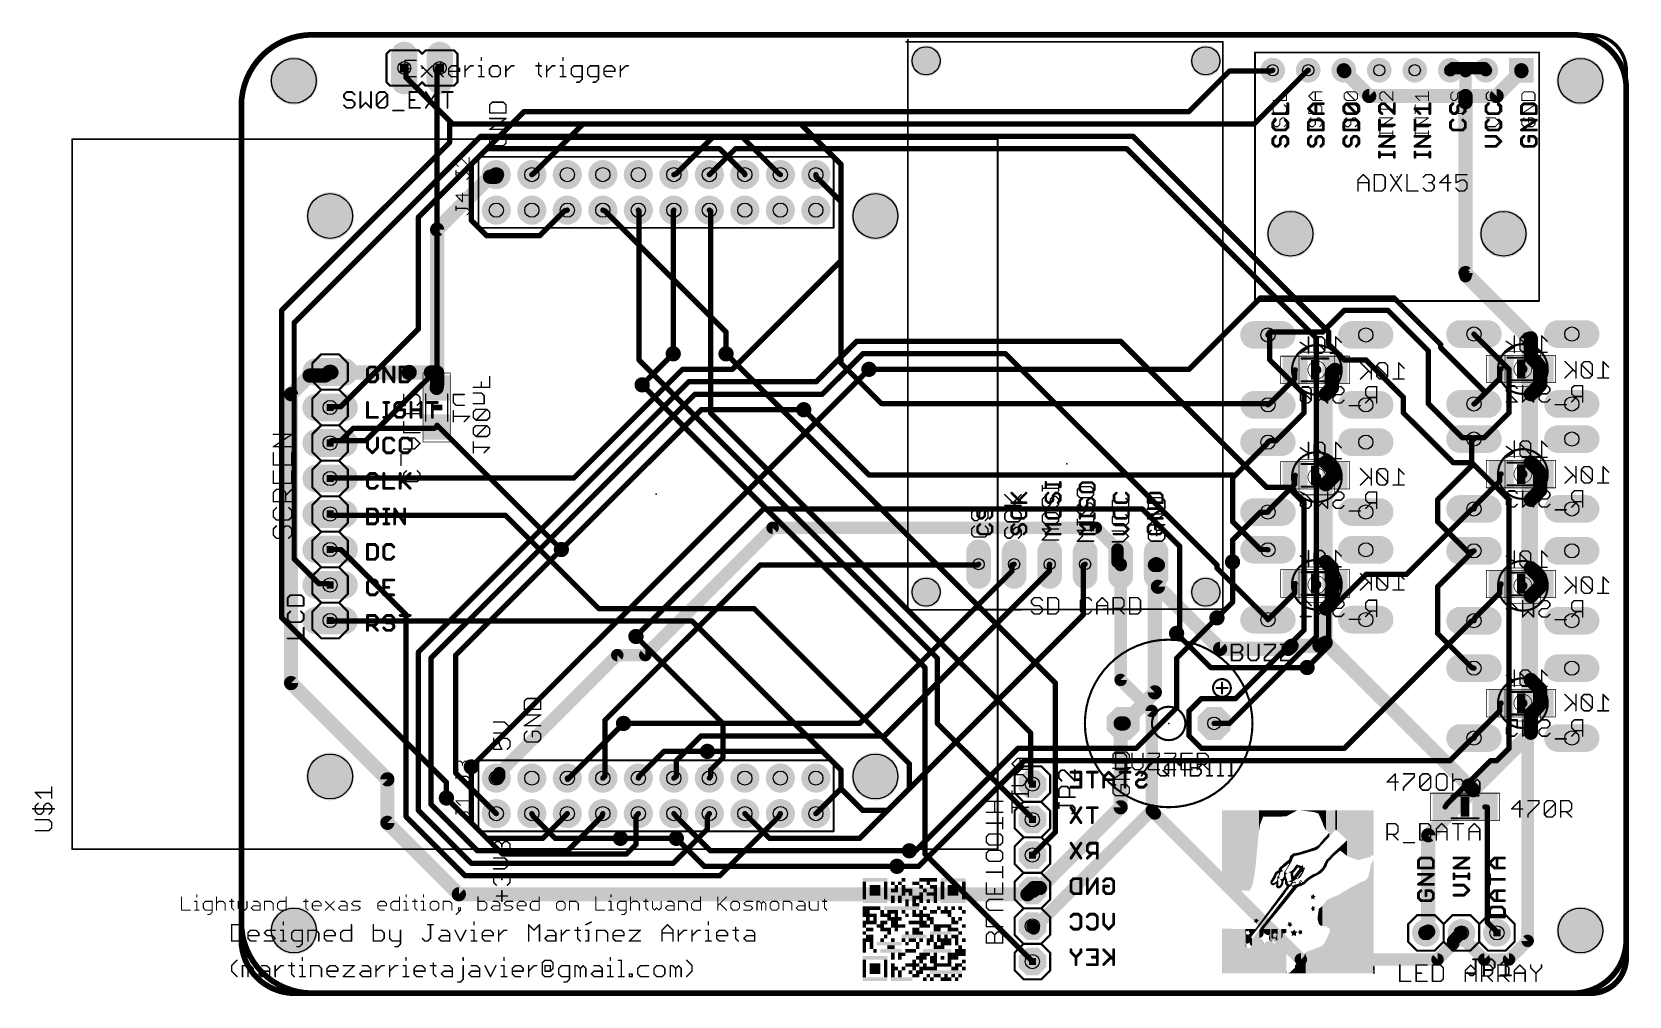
# Model space of a CAD drawing. Extents: x -15 to 99, y 4 to 73.
import ezdxf

# ---------------------------------------------------------------- set-up
doc = ezdxf.new("R2010")
doc.units = 0
for name, color, linetype in [('1', 22, 'CONTINUOUS'), ('112', 253, 'CONTINUOUS'), ('122', 253, 'CONTINUOUS'), ('16', 175, 'CONTINUOUS'), ('17', 82, 'CONTINUOUS'), ('18', 82, 'CONTINUOUS'), ('20', 7, 'CONTINUOUS'), ('21', 253, 'CONTINUOUS'), ('23', 7, 'CONTINUOUS'), ('24', 7, 'CONTINUOUS'), ('25', 253, 'CONTINUOUS'), ('26', 253, 'CONTINUOUS'), ('27', 253, 'CONTINUOUS'), ('28', 253, 'CONTINUOUS'), ('29', 253, 'CONTINUOUS'), ('30', 253, 'CONTINUOUS'), ('31', 253, 'CONTINUOUS'), ('32', 253, 'CONTINUOUS'), ('35', 253, 'CONTINUOUS'), ('36', 253, 'CONTINUOUS'), ('39', 22, 'CONTINUOUS'), ('40', 175, 'CONTINUOUS'), ('44', 253, 'CONTINUOUS'), ('51', 253, 'CONTINUOUS'), ('52', 253, 'CONTINUOUS')]:
    doc.layers.add(name, color=color, linetype=linetype)

# ---------------------------------------------------------------- blocks, each defined once
blk = doc.blocks.new('RECT')
blk.add_solid([(-0.5, -0.5), (0.5, -0.5), (-0.5, 0.5), (0.5, 0.5)])
blk = doc.blocks.new('OCTAGONP')
at = {"const_width": 0.5}
blk.add_lwpolyline([(-0.25, -0.1036), (-0.25, 0.1036), (-0.1036, 0.25), (0.1036, 0.25), (0.25, 0.1036), (0.25, -0.1036), (0.1036, -0.25), (-0.1036, -0.25), (-0.25, -0.1036), (-0.25, 0.1036)], dxfattribs=at)
blk = doc.blocks.new('ROUNDP')
at = {"const_width": 0.5}
blk.add_lwpolyline([(0, -0.25, 1), (0, 0.25, 1), (0, -0.25)], format="xyb", dxfattribs=at)
blk = doc.blocks.new('LONGP100')
at = {"const_width": 1}
blk.add_lwpolyline([(-0.5, 0), (0.5, 0)], dxfattribs=at)
at = {"const_width": 0.5}
for points in [[(-0.5, 0.25, 1), (-0.5, -0.25)], [(0.5, -0.25, 1), (0.5, 0.25)]]:
    blk.add_lwpolyline(points, format="xyb", dxfattribs=at)
blk = doc.blocks.new('SQUAREP')
blk.add_solid([(-0.5, -0.5), (0.5, -0.5), (-0.5, 0.5), (0.5, 0.5)])
blk = doc.blocks.new('ROUNDV')
at = {"const_width": 0.5}
blk.add_lwpolyline([(0, -0.25, 1), (0, 0.25, 1), (0, -0.25)], format="xyb", dxfattribs=at)

msp = doc.modelspace()

# ---------------------------------------------------------------- linework, layer by layer
at = {"layer": '1'}
for points, const_width in [([(5.08, 72.39, 0.4142), (0, 67.31)], 0.4064), ([(5.08, 72.4916, 1), (5.08, 72.2884)], 0.2032), ([(5.08, 72.2884, 1), (5.08, 72.4916)], 0.2032), ([(93.98, 72.4916, 1), (93.98, 72.2884)], 0.2032), ([(93.98, 72.2884, 1), (93.98, 72.4916)], 0.2032), ([(99.06, 68.58, 0.4142), (95.25, 72.39)], 0.4064), ([(95.25, 72.4916, 1), (95.25, 72.2884)], 0.2032), ([(95.25, 72.2884, 1), (95.25, 72.4916)], 0.2032), ([(14.097, 70.0088, 1), (13.9065, 70.0088)], 0.1905), ([(14.0001, 70.104, 1), (14.0034, 69.9135)], 0.1905), ([(14.1965, 69.9169, 1), (14.1931, 70.1073)], 0.1905), ([(70.6755, 69.8817, 1), (70.6755, 69.6913)], 0.1905), ([(70.7429, 69.7191, 1), (70.6081, 69.8539)], 0.1905), ([(73.5363, 69.8774, 1), (73.5932, 69.6956)], 0.1905), ([(73.5648, 69.6913, 1), (73.5648, 69.8817)], 0.1905), ([(73.8041, 69.7616, 1), (73.7473, 69.9434)], 0.1905), ([(76.1729, 69.8614, 1), (76.2906, 69.7116)], 0.1905), ([(76.2991, 69.7191, 1), (76.1644, 69.8539)], 0.1905), ([(76.3745, 69.7776, 1), (76.2568, 69.9274)], 0.1905), ([(86.3396, 70.0282, 1), (86.6118, 69.6767)], 0.4445), ([(86.6775, 70.231, 1), (86.6775, 69.7865)], 0.4445), ([(86.8136, 69.833, 1), (86.5414, 70.1845)], 0.4445), ([(87.5665, 70.231, 1), (87.5665, 69.7865)], 0.4445), ([(87.7888, 70.0088, 1), (87.3443, 70.0088)], 0.4445), ([(87.7888, 69.7865, 1), (87.3443, 69.7865)], 0.4445), ([(87.3443, 69.7865, 1), (87.7888, 69.7865)], 0.4445), ([(87.5665, 69.7865, 1), (87.5665, 70.231)], 0.4445), ([(89.0786, 70.141, 1), (88.7214, 69.8765)], 0.4445), ([(88.8371, 69.7202, 1), (89.1943, 69.9847)], 0.4445), ([(88.9, 69.7865, 1), (88.9, 70.231)], 0.4445), ([(99.1616, 68.58, 1), (98.9584, 68.58)], 0.2032), ([(98.9584, 68.58, 1), (99.1616, 68.58)], 0.2032), ([(0.1016, 67.31, 1), (-0.1016, 67.31)], 0.2032), ([(-0.1016, 67.31, 1), (0.1016, 67.31)], 0.2032), ([(20.2248, 66.9925, 1), (20.2248, 66.802)], 0.1905), ([(20.2921, 66.8299, 1), (20.1574, 66.9646)], 0.1905), ([(67.7189, 66.9646, 1), (67.8536, 66.8299)], 0.1905), ([(67.7863, 66.802, 1), (67.7863, 66.9925)], 0.1905), ([(24.4475, 66.1035, 1), (24.4475, 65.913)], 0.1905), ([(24.5149, 65.9409, 1), (24.3801, 66.0756)], 0.1905), ([(33.782, 65.2145, 1), (33.782, 65.024)], 0.1905), ([(33.8494, 65.0519, 1), (33.7146, 65.1866)], 0.1905), ([(63.8531, 65.1866, 1), (63.7184, 65.0519)], 0.1905), ([(63.7858, 65.024, 1), (63.7858, 65.2145)], 0.1905), ([(72.3861, 66.0756, 1), (72.5209, 65.9409)], 0.1905), ([(72.4535, 65.913, 1), (72.4535, 66.1035)], 0.1905), ([(35.3377, 64.3255, 1), (35.3377, 64.135)], 0.1905), ([(35.4051, 64.1629, 1), (35.2704, 64.2976)], 0.1905), ([(63.4086, 64.2976, 1), (63.2739, 64.1629)], 0.1905), ([(63.3413, 64.135, 1), (63.3413, 64.3255)], 0.1905), ([(16.3791, 63.1864, 1), (16.5139, 63.0516)], 0.1905), ([(16.5418, 63.119, 1), (16.3513, 63.119)], 0.1905), ([(20.7275, 62.4637, 1), (20.8269, 62.3011)], 0.1905), ([(20.8241, 62.5196, 1), (20.9589, 62.3849)], 0.1905), ([(20.9412, 62.371, 1), (20.8418, 62.5335)], 0.1905), ([(30.9024, 62.4711, 1), (30.972, 62.2937)], 0.1905), ([(31.0476, 62.5196, 1), (31.1824, 62.3849)], 0.1905), ([(31.1498, 62.3636, 1), (31.0802, 62.5409)], 0.1905), ([(33.4157, 62.4551, 1), (33.5387, 62.3097)], 0.1905), ([(33.4924, 62.5196, 1), (33.6271, 62.3849)], 0.1905), ([(33.6213, 62.3795, 1), (33.4982, 62.525)], 0.1905), ([(41.1917, 62.3942, 1), (41.0027, 62.3706)], 0.1905), ([(41.1836, 62.2974, 1), (41.0489, 62.1626)], 0.1905), ([(41.0217, 62.2182, 1), (41.2108, 62.2418)], 0.1905), ([(42.9895, 60.452, 1), (42.799, 60.452)], 0.1905), ([(42.8269, 60.3846, 1), (42.9616, 60.5194)], 0.1905), ([(23.0882, 59.8769, 1), (23.1398, 59.6936)], 0.1905), ([(23.1814, 59.7179, 1), (23.0466, 59.8526)], 0.1905), ([(23.343, 59.7507, 1), (23.2914, 59.9341)], 0.1905), ([(25.8919, 59.9311, 1), (25.8225, 59.7537)], 0.1905), ([(26.0706, 59.8526, 1), (25.9359, 59.7179)], 0.1905), ([(25.9685, 59.6965, 1), (26.038, 59.874)], 0.1905), ([(16.5139, 59.1859, 1), (16.3791, 59.0511)], 0.1905), ([(16.3513, 59.1185, 1), (16.5418, 59.1185)], 0.1905), ([(17.5578, 58.1025, 1), (17.5578, 57.912)], 0.1905), ([(17.4904, 57.9399, 1), (17.6251, 58.0746)], 0.1905), ([(21.2686, 58.0746, 1), (21.4034, 57.9399)], 0.1905), ([(21.336, 57.912, 1), (21.336, 58.1025)], 0.1905), ([(42.799, 56.2293, 1), (42.9895, 56.2293)], 0.1905), ([(42.9616, 56.1619, 1), (42.8269, 56.2966)], 0.1905), ([(87.7237, 55.2752, 1), (87.4093, 54.9608)], 0.4445), ([(87.3443, 55.118, 1), (87.7888, 55.118)], 0.4445), ([(34.7662, 51.1175, 1), (34.5757, 51.1175)], 0.1905), ([(34.6036, 51.0501, 1), (34.7384, 51.1849)], 0.1905), ([(44.0055, 50.546, 1), (44.0055, 50.3555)], 0.1905), ([(44.0729, 50.3834, 1), (43.9381, 50.5181)], 0.1905), ([(62.9641, 50.5181, 1), (62.8294, 50.3834)], 0.1905), ([(62.8968, 50.3555, 1), (62.8968, 50.546)], 0.1905), ([(73.4442, 51.0057, 1), (73.4214, 50.8165)], 0.1905), ([(73.66, 50.8953, 1), (73.4695, 50.8953)], 0.1905), ([(73.5534, 50.8007, 1), (73.5761, 50.9898)], 0.1905), ([(76.9937, 50.673, 1), (76.8033, 50.673)], 0.1905), ([(76.8311, 50.6056, 1), (76.9659, 50.7404)], 0.1905), ([(77.8549, 50.2959, 1), (77.7201, 50.1611)], 0.1905), ([(77.8828, 51.1175, 1), (77.6923, 51.1175)], 0.1905), ([(77.6923, 50.2285, 1), (77.8828, 50.2285)], 0.1905), ([(77.7201, 51.0501, 1), (77.8549, 51.1849)], 0.1905), ([(88.2432, 51.0338, 1), (88.0956, 50.9134)], 0.1905), ([(88.3006, 50.9626, 1), (88.1659, 50.8279)], 0.1905), ([(88.1594, 50.8351, 1), (88.3071, 50.9554)], 0.1905), ([(92.2338, 50.673, 1), (91.7892, 50.673)], 0.4445), ([(91.8543, 50.5158, 1), (92.1687, 50.8302)], 0.4445), ([(30.9601, 49.4944, 1), (30.8254, 49.6291)], 0.1905), ([(34.5757, 49.5618, 1), (34.7662, 49.5618)], 0.1905), ([(44.45, 49.657, 1), (44.45, 49.4665)], 0.1905), ([(44.5174, 49.4944, 1), (44.3826, 49.6291)], 0.1905), ([(54.7409, 49.6291, 1), (54.6061, 49.4944)], 0.1905), ([(54.6735, 49.4665, 1), (54.6735, 49.657)], 0.1905), ([(73.6321, 49.1846, 1), (73.4974, 49.0499)], 0.1905), ([(73.4695, 49.1173, 1), (73.66, 49.1173)], 0.1905), ([(78.8988, 49.2125, 1), (78.8988, 49.022)], 0.1905), ([(78.8314, 49.0499, 1), (78.9661, 49.1846)], 0.1905), ([(80.5219, 49.1846, 1), (80.3871, 49.0499)], 0.1905), ([(80.4545, 49.022, 1), (80.4545, 49.2125)], 0.1905), ([(4.8895, 48.26, 1), (4.8895, 47.752)], 0.508), ([(5.0691, 47.8264, 1), (4.7099, 48.1856)], 0.508), ([(5.8514, 48.2114, 1), (6.1501, 47.8006)], 0.508), ([(6.0008, 47.752, 1), (6.0008, 48.26)], 0.508), ([(6.4303, 48.501, 1), (6.2697, 48.019)], 0.508), ([(6.4453, 48.4823, 1), (6.4453, 47.9743)], 0.508), ([(6.4994, 48.0546, 1), (6.2006, 48.4654)], 0.508), ([(6.3649, 47.9873, 1), (6.5256, 48.4692)], 0.508), ([(12.0015, 47.9743, 1), (12.0015, 48.4823)], 0.508), ([(13.9065, 48.4505, 1), (14.097, 48.4505)], 0.1905), ([(14.0691, 48.3831, 1), (13.9344, 48.5179)], 0.1905), ([(31.5595, 48.5458, 1), (31.5595, 48.3553)], 0.1905), ([(31.6269, 48.3831, 1), (31.4921, 48.5179)], 0.1905), ([(35.0481, 48.5179, 1), (35.1829, 48.3831)], 0.1905), ([(35.1155, 48.3553, 1), (35.1155, 48.5458)], 0.1905), ([(44.9619, 48.3831, 1), (44.8271, 48.5179)], 0.1905), ([(90.7732, 48.4505, 1), (90.5828, 48.4505)], 0.1905), ([(90.6106, 48.3831, 1), (90.7454, 48.5179)], 0.1905), ([(3.81, 46.6725, 1), (3.302, 46.6725)], 0.508), ([(3.3764, 46.8521, 1), (3.7356, 46.4929)], 0.508), ([(28.6029, 47.4066, 1), (28.7376, 47.2719)], 0.1905), ([(32.004, 47.6568, 1), (32.004, 47.4663)], 0.1905), ([(32.0714, 47.4941, 1), (31.9366, 47.6289)], 0.1905), ([(32.4485, 46.7677, 1), (32.4485, 46.5772)], 0.1905), ([(32.5159, 46.6051, 1), (32.3811, 46.7399)], 0.1905), ([(41.0489, 47.6289, 1), (41.1836, 47.4941)], 0.1905), ([(41.1163, 47.4663, 1), (41.1163, 47.6568)], 0.1905), ([(41.5607, 46.5772, 1), (41.5607, 46.7677)], 0.1905), ([(76.1047, 46.6725, 1), (75.9143, 46.6725)], 0.1905), ([(32.893, 45.6565, 1), (32.893, 45.466)], 0.1905), ([(32.9604, 45.4939, 1), (32.8256, 45.6286)], 0.1905), ([(40.2273, 45.466, 1), (40.2273, 45.6565)], 0.1905), ([(41.4934, 46.7399, 1), (41.6281, 46.6051)], 0.1905), ([(75.9421, 46.6051, 1), (76.0769, 46.7399)], 0.1905), ([(83.2167, 46.4503, 1), (83.0263, 46.4503)], 0.1905), ([(83.0541, 46.3829, 1), (83.1889, 46.5176)], 0.1905), ([(75.9143, 45.339, 1), (76.1047, 45.339)], 0.1905), ([(76.0769, 45.2716, 1), (75.9421, 45.4064)], 0.1905), ([(83.1889, 45.4064, 1), (83.0541, 45.2716)], 0.1905), ([(83.0263, 45.339, 1), (83.2167, 45.339)], 0.1905), ([(90.5828, 45.339, 1), (90.7732, 45.339)], 0.1905), ([(90.7454, 45.2716, 1), (90.6106, 45.4064)], 0.1905), ([(6.4453, 43.434, 1), (6.4453, 43.2435)], 0.1905), ([(6.5269, 43.2897, 1), (6.3636, 43.3878)], 0.1905), ([(8.8226, 43.4061, 1), (8.9574, 43.2714)], 0.1905), ([(8.89, 43.2435, 1), (8.89, 43.434)], 0.1905), ([(73.3764, 43.3186, 1), (73.4892, 43.165)], 0.1905), ([(73.5648, 43.434, 1), (73.5648, 43.2435)], 0.1905), ([(73.6211, 43.262, 1), (73.5084, 43.4155)], 0.1905), ([(73.9419, 43.4061, 1), (74.0766, 43.2714)], 0.1905), ([(74.0093, 43.2435, 1), (74.0093, 43.434)], 0.1905), ([(88.0893, 43.5134, 1), (88.2495, 43.4102)], 0.1905), ([(88.2332, 43.6563, 1), (88.2332, 43.4657)], 0.1905), ([(88.3133, 43.5094, 1), (88.1532, 43.6126)], 0.1905), ([(88.8326, 43.6284, 1), (88.9674, 43.4936)], 0.1905), ([(88.9, 43.4657, 1), (88.9, 43.6563)], 0.1905), ([(6.2683, 43.229, 1), (6.4317, 43.131)], 0.1905), ([(86.6775, 41.8783, 1), (86.6775, 41.6878)], 0.1905), ([(86.6101, 41.7156, 1), (86.7449, 41.8504)], 0.1905), ([(88.0784, 41.8504, 1), (87.9436, 41.7156)], 0.1905), ([(88.011, 41.6878, 1), (88.011, 41.8783)], 0.1905), ([(6.3199, 40.7304, 1), (6.3801, 40.5496)], 0.1905), ([(6.4453, 40.767, 1), (6.4453, 40.5765)], 0.1905), ([(6.4754, 40.5814, 1), (6.4151, 40.7621)], 0.1905), ([(23.7134, 40.7391, 1), (23.8481, 40.6044)], 0.1905), ([(23.7808, 40.5765, 1), (23.7808, 40.767)], 0.1905), ([(73.3425, 40.1003, 1), (73.3425, 39.9098)], 0.1905), ([(73.2751, 39.9376, 1), (73.4099, 40.0724)], 0.1905), ([(74.9656, 40.0724, 1), (74.8309, 39.9376)], 0.1905), ([(74.8983, 39.9098, 1), (74.8983, 40.1003)], 0.1905), ([(76.1047, 38.8938, 1), (75.9143, 38.8938)], 0.1905), ([(75.9421, 38.8264, 1), (76.0769, 38.9611)], 0.1905), ([(90.7732, 39.116, 1), (90.5828, 39.116)], 0.1905), ([(90.6106, 39.0486, 1), (90.7454, 39.1834)], 0.1905), ([(37.338, 38.5445, 1), (37.338, 38.354)], 0.1905), ([(37.4054, 38.3819, 1), (37.2706, 38.5166)], 0.1905), ([(64.5199, 38.5166, 1), (64.3851, 38.3819)], 0.1905), ([(64.4525, 38.354, 1), (64.4525, 38.5445)], 0.1905), ([(72.898, 38.3223, 1), (72.898, 38.1318)], 0.1905), ([(72.9654, 38.1596, 1), (72.8306, 38.2944)], 0.1905), ([(73.3271, 38.321, 1), (73.3579, 38.133)], 0.1905), ([(73.3425, 38.1318, 1), (73.3425, 38.3223)], 0.1905), ([(73.4482, 38.1478, 1), (73.4174, 38.3358)], 0.1905), ([(88.0035, 38.5442, 1), (88.0185, 38.3543)], 0.1905), ([(88.0784, 38.3819, 1), (87.9436, 38.5166)], 0.1905), ([(88.1769, 38.3668, 1), (88.1619, 38.5568)], 0.1905), ([(38.0048, 37.338, 1), (38.0048, 36.8935)], 0.4445), ([(38.1619, 36.9586, 1), (37.8476, 37.2729)], 0.4445), ([(61.2759, 37.2729, 1), (60.9616, 36.9586)], 0.4445), ([(61.1188, 36.8935, 1), (61.1188, 37.338)], 0.4445), ([(6.35, 35.6553, 1), (6.35, 35.4648)], 0.1905), ([(6.4453, 35.6553, 1), (6.4453, 35.4648)], 0.1905), ([(6.4453, 35.4648, 1), (6.4453, 35.6553)], 0.1905), ([(7.1794, 35.6274, 1), (7.0446, 35.4926)], 0.1905), ([(7.112, 35.4648, 1), (7.112, 35.6553)], 0.1905), ([(22.8244, 35.6274, 1), (22.9591, 35.4926)], 0.1905), ([(22.9591, 35.4926, 1), (22.8244, 35.6274)], 0.1905), ([(62.8968, 35.56, 1), (62.4522, 35.56)], 0.4445), ([(62.5173, 35.4028, 1), (62.8317, 35.7172)], 0.4445), ([(67.2147, 35.7823, 1), (67.0243, 35.7823)], 0.1905), ([(67.0521, 35.7149, 1), (67.1869, 35.8496)], 0.1905), ([(70.993, 36.2268, 1), (70.8025, 36.2268)], 0.1905), ([(70.8304, 36.2941, 1), (70.9651, 36.1594)], 0.1905), ([(37.1157, 34.544, 1), (37.1157, 34.3535)], 0.1905), ([(37.1831, 34.3814, 1), (37.0484, 34.5161)], 0.1905), ([(52.6068, 34.517, 1), (52.7397, 34.3805)], 0.1905), ([(52.8023, 34.4414, 1), (52.6694, 34.5779)], 0.1905), ([(52.6733, 34.3535, 1), (52.6733, 34.544)], 0.1905), ([(55.2133, 34.4488, 1), (55.0228, 34.4488)], 0.1905), ([(55.0837, 34.5376, 1), (55.1523, 34.3599)], 0.1905), ([(55.3101, 34.4208, 1), (55.2415, 34.5985)], 0.1905), ([(57.8803, 34.4488, 1), (57.6898, 34.4488)], 0.1905), ([(57.7, 34.4918, 1), (57.87, 34.4057)], 0.1905), ([(57.9008, 34.4667, 1), (57.7309, 34.5527)], 0.1905), ([(60.325, 34.4488, 1), (60.1345, 34.4488)], 0.1905), ([(60.1883, 34.5345, 1), (60.2712, 34.363)], 0.1905), ([(60.3973, 34.4239, 1), (60.3144, 34.5954)], 0.1905), ([(62.4522, 34.671, 1), (62.8968, 34.671)], 0.4445), ([(62.8054, 34.8506, 1), (62.5436, 34.4914)], 0.4445), ([(62.7649, 34.3301, 1), (63.0267, 34.6893)], 0.4445), ([(65.5955, 34.4488, 1), (65.0875, 34.4488)], 0.508), ([(65.2037, 34.6621, 1), (65.4793, 34.2354)], 0.508), ([(65.5736, 34.2963, 1), (65.298, 34.723)], 0.508), ([(69.8539, 34.2939, 1), (69.7191, 34.1591)], 0.1905), ([(69.8817, 34.4488, 1), (69.6913, 34.4488)], 0.1905), ([(69.6913, 34.2265, 1), (69.8817, 34.2265)], 0.1905), ([(69.7191, 34.3814, 1), (69.8539, 34.5161)], 0.1905), ([(70.8025, 34.671, 1), (70.993, 34.671)], 0.1905), ([(55.0228, 34.0042, 1), (55.2133, 34.0042)], 0.1905), ([(55.1854, 33.9369, 1), (55.0506, 34.0716)], 0.1905), ([(57.6898, 34.0042, 1), (57.8803, 34.0042)], 0.1905), ([(57.8524, 33.9369, 1), (57.7176, 34.0716)], 0.1905), ([(80.4545, 33.8773, 1), (80.4545, 33.6868)], 0.1905), ([(80.5219, 33.7146, 1), (80.3871, 33.8494)], 0.1905), ([(83.2764, 33.8494, 1), (83.4111, 33.7146)], 0.1905), ([(83.3438, 33.6868, 1), (83.3438, 33.8773)], 0.1905), ([(11.8745, 30.8928, 1), (11.684, 30.8928)], 0.1905), ([(11.7119, 30.8254, 1), (11.8466, 30.9601)], 0.1905), ([(60.1345, 30.8928, 1), (60.325, 30.8928)], 0.1905), ([(60.2971, 30.8254, 1), (60.1624, 30.9601)], 0.1905), ([(69.8539, 30.6031, 1), (69.7191, 30.7379)], 0.1905), ([(73.421, 30.7245, 1), (73.264, 30.6165)], 0.1905), ([(77.7201, 31.1824, 1), (77.8549, 31.0476)], 0.1905), ([(77.8828, 31.115, 1), (77.6923, 31.115)], 0.1905), ([(66.8299, 29.6266, 1), (66.9646, 29.4919)], 0.1905), ([(67.0243, 29.7815, 1), (67.2147, 29.7815)], 0.1905), ([(67.1869, 29.7141, 1), (67.0521, 29.8489)], 0.1905), ([(73.2751, 30.6031, 1), (73.4099, 30.7379)], 0.1905), ([(73.3543, 30.4853, 1), (73.5113, 30.5933)], 0.1905), ([(75.9143, 29.7815, 1), (76.1047, 29.7815)], 0.1905), ([(76.0769, 29.7141, 1), (75.9421, 29.8489)], 0.1905), ([(88.0021, 30.5431, 1), (88.0199, 30.3534)], 0.1905), ([(88.0784, 30.3809, 1), (87.9436, 30.5156)], 0.1905), ([(88.1783, 30.3683, 1), (88.1605, 30.5579)], 0.1905), ([(28.1584, 29.4044, 1), (28.2931, 29.2696)], 0.1905), ([(76.8033, 29.337, 1), (76.9937, 29.337)], 0.1905), ([(76.9659, 29.2696, 1), (76.8311, 29.4044)], 0.1905), ([(77.6923, 28.6703, 1), (77.8828, 28.6703)], 0.1905), ([(77.8549, 28.6029, 1), (77.7201, 28.7376)], 0.1905), ([(12.7635, 28.2258, 1), (12.573, 28.2258)], 0.1905), ([(12.6009, 28.2931, 1), (12.7356, 28.1584)], 0.1905), ([(13.6525, 27.7813, 1), (13.462, 27.7813)], 0.1905), ([(13.4899, 27.8486, 1), (13.6246, 27.7139)], 0.1905), ([(15.2679, 28.0709, 1), (15.4026, 27.9361)], 0.1905), ([(15.4305, 28.0035, 1), (15.24, 28.0035)], 0.1905), ([(26.8923, 28.2258, 1), (26.8923, 27.7813)], 0.4445), ([(27.0494, 27.8463, 1), (26.7351, 28.1607)], 0.4445), ([(28.7353, 28.1607, 1), (29.0497, 27.8463)], 0.4445), ([(28.8925, 27.7813, 1), (28.8925, 28.2258)], 0.4445), ([(66.9925, 27.7813, 1), (66.802, 27.7813)], 0.1905), ([(66.8299, 27.8486, 1), (66.9646, 27.7139)], 0.1905), ([(3.7356, 26.1829, 1), (3.3764, 25.8236)], 0.508), ([(76.1644, 27.1819, 1), (76.2991, 27.0471)], 0.1905), ([(3.302, 26.0033, 1), (3.81, 26.0033)], 0.508), ([(65.0875, 25.3365, 1), (65.5955, 25.3365)], 0.508), ([(65.5211, 25.1569, 1), (65.1619, 25.5161)], 0.508), ([(66.802, 24.2253, 1), (66.9925, 24.2253)], 0.1905), ([(66.9646, 24.1579, 1), (66.8299, 24.2926)], 0.1905), ([(67.7189, 24.0704, 1), (67.8536, 23.9356)], 0.1905), ([(67.8815, 24.003, 1), (67.691, 24.003)], 0.1905), ([(68.6753, 24.9872, 1), (68.6753, 24.7967)], 0.1905), ([(68.7426, 24.8246, 1), (68.6079, 24.9594)], 0.1905), ([(71.0526, 24.9594, 1), (71.1874, 24.8246)], 0.1905), ([(71.12, 24.7967, 1), (71.12, 24.9872)], 0.1905), ([(26.0985, 23.3362, 1), (25.908, 23.3362)], 0.1905), ([(25.9359, 23.4036, 1), (26.0706, 23.2689)], 0.1905), ([(27.3368, 23.2093, 1), (27.3368, 23.0188)], 0.1905), ([(44.1604, 23.1814, 1), (44.2951, 23.0466)], 0.1905), ([(44.2278, 23.0188, 1), (44.2278, 23.2093)], 0.1905), ([(63.0809, 23.368, 1), (63.0809, 22.86)], 0.508), ([(62.9394, 23.2936, 1), (63.2986, 22.9344)], 0.508), ([(63.119, 22.86, 1), (63.119, 23.368)], 0.508), ([(69.5833, 23.2093, 1), (69.5833, 23.0188)], 0.1905), ([(69.7865, 23.2093, 1), (69.7865, 23.0188)], 0.1905), ([(69.7865, 23.0188, 1), (69.7865, 23.2093)], 0.1905), ([(70.6081, 23.1814, 1), (70.7429, 23.0466)], 0.1905), ([(70.6755, 23.0188, 1), (70.6755, 23.2093)], 0.1905), ([(32.893, 22.3203, 1), (32.893, 22.1298)], 0.1905), ([(32.9604, 22.1576, 1), (32.8256, 22.2924)], 0.1905), ([(45.9384, 22.2924, 1), (46.0731, 22.1576)], 0.1905), ([(46.0057, 22.1298, 1), (46.0057, 22.3203)], 0.1905), ([(67.8536, 22.2924, 1), (67.7189, 22.1576)], 0.1905), ([(67.691, 22.225, 1), (67.8815, 22.225)], 0.1905), ([(87.975, 22.0909, 1), (88.047, 21.9146)], 0.1905), ([(88.0784, 21.9354, 1), (87.9436, 22.0701)], 0.1905), ([(88.2054, 21.9792, 1), (88.1334, 22.1556)], 0.1905), ([(31.0476, 20.5144, 1), (31.1824, 20.3796)], 0.1905), ([(31.2103, 20.447, 1), (31.0198, 20.447)], 0.1905), ([(33.3375, 21.209, 1), (33.3375, 21.0185)], 0.1905), ([(41.6281, 21.1811, 1), (41.4934, 21.0464)], 0.1905), ([(41.5607, 21.0185, 1), (41.5607, 21.209)], 0.1905), ([(55.5625, 21.4313, 1), (55.5625, 21.2408)], 0.1905), ([(55.6299, 21.2686, 1), (55.4951, 21.4034)], 0.1905), ([(56.007, 20.5423, 1), (56.007, 20.3518)], 0.1905), ([(56.0744, 20.3796, 1), (55.9396, 20.5144)], 0.1905), ([(63.9406, 21.4034, 1), (64.0754, 21.2686)], 0.1905), ([(64.008, 21.2408, 1), (64.008, 21.4313)], 0.1905), ([(68.6753, 21.4313, 1), (68.6753, 21.2408)], 0.1905), ([(68.6079, 21.2686, 1), (68.7426, 21.4034)], 0.1905), ([(78.8314, 21.4034, 1), (78.9661, 21.2686)], 0.1905), ([(78.8988, 21.2408, 1), (78.8988, 21.4313)], 0.1905), ([(86.3879, 20.5144, 1), (86.5226, 20.3796)], 0.1905), ([(86.4553, 20.3518, 1), (86.4553, 20.5423)], 0.1905), ([(89.3445, 20.5423, 1), (89.3445, 20.3518)], 0.1905), ([(89.4119, 20.3796, 1), (89.2771, 20.5144)], 0.1905), ([(89.7216, 20.5144, 1), (89.8564, 20.3796)], 0.1905), ([(89.789, 20.3518, 1), (89.789, 20.5423)], 0.1905), ([(90.5828, 21.336, 1), (90.7732, 21.336)], 0.1905), ([(90.7454, 21.2686, 1), (90.6106, 21.4034)], 0.1905), ([(10.6997, 19.1135, 1), (10.1918, 19.1135)], 0.508), ([(10.2661, 18.9339, 1), (10.6254, 19.2931)], 0.508), ([(15.4026, 19.6254, 1), (15.2679, 19.4906)], 0.1905), ([(15.24, 19.558, 1), (15.4305, 19.558)], 0.1905), ([(16.3791, 20.0699, 1), (16.5139, 19.9351)], 0.1905), ([(18.1179, 19.3899, 1), (18.3565, 19.0149)], 0.4445), ([(18.2896, 19.7152, 1), (18.6039, 19.4008)], 0.4445), ([(18.669, 19.558, 1), (18.2245, 19.558)], 0.4445), ([(18.2245, 19.3358, 1), (18.669, 19.3358)], 0.4445), ([(18.5661, 19.1482, 1), (18.3274, 19.5233)], 0.4445), ([(25.908, 19.3358, 1), (26.0985, 19.3358)], 0.1905), ([(26.0675, 19.2654, 1), (25.939, 19.4061)], 0.1905), ([(31.0198, 19.3358, 1), (31.2103, 19.3358)], 0.1905), ([(31.1722, 19.2596, 1), (31.0579, 19.412)], 0.1905), ([(42.9895, 19.7803, 1), (42.799, 19.7803)], 0.1905), ([(42.8269, 19.7129, 1), (42.9616, 19.8476)], 0.1905), ([(25.793, 19.2727, 1), (25.9214, 19.1321)], 0.1905), ([(30.8801, 19.2786, 1), (30.9944, 19.1262)], 0.1905), ([(42.799, 18.4468, 1), (42.9895, 18.4468)], 0.1905), ([(42.9616, 18.5141, 1), (42.8269, 18.3794)], 0.1905), ([(13.6246, 17.4029, 1), (13.4899, 17.2681)], 0.1905), ([(13.462, 17.3355, 1), (13.6525, 17.3355)], 0.1905), ([(14.7359, 17.8474, 1), (14.6011, 17.7126)], 0.1905), ([(86.0276, 17.195, 1), (86.1872, 17.091)], 0.1905), ([(86.1656, 17.4029, 1), (86.3004, 17.2681)], 0.1905), ([(86.3128, 17.2835, 1), (86.1532, 17.3875)], 0.1905), ([(88.9677, 17.2368, 1), (88.9351, 17.0492)], 0.1905), ([(89.2175, 17.1133, 1), (89.027, 17.1133)], 0.1905), ([(89.1059, 17.0194, 1), (89.1386, 17.2071)], 0.1905), ([(10.6254, 16.1816, 1), (10.2661, 15.8224)], 0.508), ([(10.1918, 16.002, 1), (10.6997, 16.002)], 0.508), ([(11.8466, 16.5139, 1), (11.7119, 16.3791)], 0.1905), ([(11.684, 16.4465, 1), (11.8745, 16.4465)], 0.1905), ([(12.7356, 16.9584, 1), (12.6009, 16.8236)], 0.1905), ([(12.573, 16.891, 1), (12.7635, 16.891)], 0.1905), ([(18.2671, 16.7539, 1), (18.1819, 16.5836)], 0.1905), ([(18.1571, 16.6014, 1), (18.2919, 16.7361)], 0.1905), ([(18.1946, 16.5772, 1), (18.2798, 16.7476)], 0.1905), ([(23.0446, 16.5118, 1), (23.1834, 16.3812)], 0.1905), ([(23.1814, 16.3791, 1), (23.0466, 16.5139)], 0.1905), ([(23.3866, 16.5971, 1), (23.2478, 16.7277)], 0.1905), ([(25.6912, 16.4782, 1), (25.8708, 16.4148)], 0.1905), ([(25.8484, 16.3791, 1), (25.7136, 16.5139)], 0.1905), ([(25.947, 16.6307, 1), (25.7674, 16.6941)], 0.1905), ([(33.4327, 16.4465, 1), (33.2422, 16.4465)], 0.1905), ([(33.2575, 16.4982, 1), (33.4175, 16.3948)], 0.1905), ([(33.5572, 16.6107, 1), (33.3972, 16.7141)], 0.1905), ([(38.3641, 16.4891, 1), (38.5344, 16.4039)], 0.1905), ([(38.5166, 16.3791, 1), (38.3819, 16.5139)], 0.1905), ([(38.6424, 16.6198, 1), (38.472, 16.705)], 0.1905), ([(44.45, 16.9863, 1), (44.45, 16.7958)], 0.1905), ([(44.3826, 16.8236, 1), (44.5174, 16.9584)], 0.1905), ([(46.1606, 16.9584, 1), (46.2954, 16.8236)], 0.1905), ([(46.228, 16.7958, 1), (46.228, 16.9863)], 0.1905), ([(17.5578, 14.986, 1), (17.5578, 14.7955)], 0.1905), ([(17.4904, 14.8234, 1), (17.6251, 14.9581)], 0.1905), ([(21.4909, 14.9581, 1), (21.6256, 14.8234)], 0.1905), ([(21.5583, 14.7955, 1), (21.5583, 14.986)], 0.1905), ([(27.1145, 14.986, 1), (27.1145, 14.7955)], 0.1905), ([(31.115, 14.7955, 1), (31.115, 14.986)], 0.1905), ([(33.2422, 15.5575, 1), (33.4327, 15.5575)], 0.1905), ([(33.4049, 15.4901, 1), (33.2701, 15.6249)], 0.1905), ([(16.891, 14.097, 1), (16.891, 13.9065)], 0.1905), ([(16.8236, 13.9344, 1), (16.9584, 14.0691)], 0.1905), ([(23.2689, 14.0691, 1), (23.4036, 13.9344)], 0.1905), ([(23.3362, 13.9065, 1), (23.3362, 14.097)], 0.1905), ([(47.7838, 14.097, 1), (47.7838, 13.9065)], 0.1905), ([(48.1609, 14.0691, 1), (48.2956, 13.9344)], 0.1905), ([(48.2283, 13.9065, 1), (48.2283, 14.097)], 0.1905), ([(16.4465, 13.208, 1), (16.4465, 13.0175)], 0.1905), ([(16.3791, 13.0454, 1), (16.5139, 13.1801)], 0.1905), ([(30.8254, 13.1801, 1), (30.9601, 13.0454)], 0.1905), ([(30.8928, 13.0175, 1), (30.8928, 13.208)], 0.1905), ([(46.8948, 12.9858, 1), (46.8948, 12.7953)], 0.1905), ([(48.3831, 12.9579, 1), (48.5179, 12.8231)], 0.1905), ([(48.4505, 12.7953, 1), (48.4505, 12.9858)], 0.1905), ([(16.002, 12.319, 1), (16.002, 12.1285)], 0.1905), ([(15.9346, 12.1564, 1), (16.0694, 12.2911)], 0.1905), ([(34.1591, 12.2911, 1), (34.2939, 12.1564)], 0.1905), ([(34.2265, 12.1285, 1), (34.2265, 12.319)], 0.1905), ([(56.374, 11.3544, 1), (56.529, 10.8706)], 0.508), ([(56.6311, 10.9329, 1), (56.2719, 11.2921)], 0.508), ([(56.663, 10.9135, 1), (56.508, 11.3973)], 0.508), ([(15.5575, 11.1442, 1), (15.5575, 10.6363)], 0.508), ([(15.3779, 10.7106, 1), (15.7371, 11.0699)], 0.508), ([(56.0496, 11.0699, 1), (56.4089, 10.7106)], 0.508), ([(56.2293, 10.6363, 1), (56.2293, 11.1442)], 0.508), ([(99.1616, 10.16, 1), (98.9584, 10.16)], 0.2032), ([(98.9584, 10.16, 1), (99.1616, 10.16)], 0.2032), ([(87.2792, 8.1582, 1), (86.9648, 7.8438)], 0.4445), ([(86.9797, 8.1717, 1), (87.2643, 7.8303)], 0.4445), ([(87.4167, 7.9573, 1), (87.1321, 8.2987)], 0.4445), ([(89.1896, 8.9574, 1), (89.0549, 8.8226)], 0.1905), ([(89.027, 8.89, 1), (89.2175, 8.89)], 0.1905), ([(89.881, 8.2478, 1), (89.697, 8.1987)], 0.1905), ([(89.7216, 8.1559, 1), (89.8564, 8.2906)], 0.1905), ([(89.7224, 8.1035, 1), (89.9064, 8.1525)], 0.1905), ([(92.1687, 7.3993, 1), (91.8543, 7.7137)], 0.4445), ([(0, 7.62, 0.4142), (3.81, 3.81)], 0.4064), ([(0.1016, 7.62, 1), (-0.1016, 7.62)], 0.2032), ([(-0.1016, 7.62, 1), (0.1016, 7.62)], 0.2032), ([(91.7892, 7.5565, 1), (92.2338, 7.5565)], 0.4445), ([(95.25, 3.81, 0.4142), (99.06, 7.62)], 0.4064), ([(99.1616, 7.62, 1), (98.9584, 7.62)], 0.2032), ([(98.9584, 7.62, 1), (99.1616, 7.62)], 0.2032), ([(88.9, 6.4452, 1), (88.9, 6.0008)], 0.4445), ([(88.7428, 6.0658, 1), (89.0572, 6.3802)], 0.4445), ([(90.5208, 6.3802, 1), (90.8352, 6.0658)], 0.4445), ([(90.678, 6.0008, 1), (90.678, 6.4452)], 0.4445), ([(3.81, 3.9116, 1), (3.81, 3.7084)], 0.2032), ([(3.81, 3.7084, 1), (3.81, 3.9116)], 0.2032), ([(5.08, 3.9116, 1), (5.08, 3.7084)], 0.2032), ([(5.08, 3.7084, 1), (5.08, 3.9116)], 0.2032), ([(95.25, 3.9116, 1), (95.25, 3.7084)], 0.2032), ([(95.25, 3.7084, 1), (95.25, 3.9116)], 0.2032)]:
    msp.add_lwpolyline(points, format="xyb", dxfattribs=dict(at, const_width=const_width))
for points, const_width in [([(93.98, 72.39), (5.08, 72.39)], 0.4064), ([(95.25, 72.39), (93.98, 72.39)], 0.4064), ([(14.0018, 70.0088), (14.1948, 70.0121)], 0.381), ([(14.0018, 48.4505), (14.0018, 70.0088)], 0.381), ([(67.7863, 66.8972), (70.6755, 69.7865)], 0.381), ([(70.6755, 69.7865), (73.5648, 69.7865)], 0.381), ([(72.4535, 66.0083), (76.2318, 69.7865)], 0.381), ([(73.5648, 69.7865), (73.7757, 69.8525)], 0.381), ([(76.2318, 69.7865), (76.3157, 69.8525)], 0.381), ([(86.6775, 70.0088), (86.4757, 69.8525)], 0.889), ([(87.5665, 70.0088), (86.6775, 70.0088)], 0.889), ([(88.9, 70.0088), (87.5665, 70.0088)], 0.889), ([(87.5665, 69.7865), (87.5665, 70.0088)], 0.889), ([(87.5665, 55.118), (87.5665, 69.7865)], 0.889), ([(88.9, 70.0088), (89.0157, 69.8525)], 0.889), ([(99.06, 10.16), (99.06, 68.58)], 0.4064), ([(0, 67.31), (0, 7.62)], 0.4064), ([(16.4465, 63.119), (20.2248, 66.8972)], 0.381), ([(20.2248, 66.8972), (67.7863, 66.8972)], 0.381), ([(20.8915, 62.4523), (24.4475, 66.0083)], 0.381), ([(24.4475, 66.0083), (72.4535, 66.0083)], 0.381), ([(31.115, 62.4523), (33.782, 65.1193)], 0.381), ([(33.782, 65.1193), (63.7858, 65.1193)], 0.381), ([(63.7858, 65.1193), (77.7875, 51.1175)], 0.381), ([(35.3377, 64.2302), (33.5598, 62.4523)], 0.381), ([(63.3413, 64.2302), (35.3377, 64.2302)], 0.381), ([(76.8985, 50.673), (63.3413, 64.2302)], 0.381), ([(16.4465, 59.1185), (16.4465, 63.119)], 0.381), ([(20.8915, 62.4523), (20.7772, 62.3824)], 0.381), ([(31.115, 62.4523), (30.9372, 62.3824)], 0.381), ([(33.5598, 62.4523), (33.4772, 62.3824)], 0.381), ([(41.1163, 62.23), (41.0972, 62.3824)], 0.381), ([(41.1163, 62.23), (42.8942, 60.452)], 0.381), ([(42.8942, 60.452), (42.8942, 56.2293)], 0.381), ([(23.114, 59.7853), (21.336, 58.0073)], 0.381), ([(23.114, 59.7853), (23.3172, 59.8424)], 0.381), ([(26.0033, 59.7853), (25.8572, 59.8424)], 0.381), ([(26.0033, 59.7853), (34.671, 51.1175)], 0.381), ([(17.5578, 58.0073), (16.4465, 59.1185)], 0.381), ([(21.336, 58.0073), (17.5578, 58.0073)], 0.381), ([(42.8942, 56.2293), (35.1155, 48.4505)], 0.381), ([(92.0115, 50.673), (87.5665, 55.118)], 0.889), ([(34.671, 51.1175), (34.671, 49.5618)], 0.381), ([(44.0055, 50.4507), (41.1163, 47.5615)], 0.381), ([(62.8968, 50.4507), (44.0055, 50.4507)], 0.381), ([(73.3425, 40.005), (62.8968, 50.4507)], 0.381), ([(73.5648, 50.8953), (73.4328, 50.9111)], 0.381), ([(73.5648, 49.1173), (73.5648, 50.8953)], 0.381), ([(76.8985, 29.337), (76.8985, 50.673)], 0.381), ([(77.7875, 51.1175), (77.7875, 50.2285)], 0.381), ([(77.7875, 50.2285), (78.8988, 49.1173)], 0.381), ([(88.2332, 50.8953), (88.1694, 50.9736)], 0.381), ([(88.2332, 50.8953), (90.678, 48.4505)], 0.381), ([(92.0115, 7.5565), (92.0115, 50.673)], 0.889), ([(30.8928, 49.5618), (28.6703, 47.3392)], 0.381), ([(44.45, 49.5618), (41.5607, 46.6725)], 0.381), ([(54.6735, 49.5618), (44.45, 49.5618)], 0.381), ([(69.7865, 34.4488), (54.6735, 49.5618)], 0.381), ([(76.0095, 46.6725), (73.5648, 49.1173)], 0.381), ([(78.8988, 49.1173), (80.4545, 49.1173)], 0.381), ([(80.4545, 49.1173), (83.1215, 46.4503)], 0.381), ([(3.556, 46.6725), (4.8895, 48.006)], 1.016), ([(4.8895, 48.006), (6.0008, 48.006)], 1.016), ([(6.0008, 48.006), (6.35, 48.26)], 1.016), ([(6.4453, 48.2283), (6.35, 48.26)], 1.016), ([(12.0015, 48.2283), (6.4453, 48.2283)], 1.016), ([(8.89, 43.3388), (14.0018, 48.4505)], 0.381), ([(44.8945, 48.4505), (16.4465, 20.0025)], 0.381), ([(31.5595, 48.4505), (23.7808, 40.6718)], 0.381), ([(35.1155, 48.4505), (31.5595, 48.4505)], 0.381), ([(90.678, 48.4505), (90.678, 45.339)], 0.381), ([(3.556, 26.0033), (3.556, 46.6725)], 1.016), ([(32.004, 47.5615), (12.6683, 28.2258)], 0.381), ([(32.4485, 46.6725), (13.5572, 27.7813)], 0.381), ([(41.1163, 47.5615), (32.004, 47.5615)], 0.381), ([(41.5607, 46.6725), (32.4485, 46.6725)], 0.381), ([(76.0095, 45.339), (76.0095, 46.6725)], 0.381), ([(22.8918, 35.56), (32.893, 45.5613)], 0.381), ([(32.893, 45.5613), (40.2273, 45.5613)], 0.381), ([(83.1215, 46.4503), (83.1215, 45.339)], 0.381), ([(74.0093, 43.3388), (76.0095, 45.339)], 0.381), ([(83.1215, 45.339), (86.6775, 41.783)], 0.381), ([(90.678, 45.339), (88.9, 43.561)], 0.381), ([(6.4453, 43.3388), (6.35, 43.18)], 0.381), ([(6.4453, 43.3388), (8.89, 43.3388)], 0.381), ([(73.5648, 43.3388), (73.4328, 43.2418)], 0.381), ([(73.5648, 43.3388), (74.0093, 43.3388)], 0.381), ([(88.2332, 43.561), (88.1694, 43.4618)], 0.381), ([(88.9, 43.561), (88.2332, 43.561)], 0.381), ([(86.6775, 41.783), (88.011, 41.783)], 0.381), ([(88.011, 41.783), (90.678, 39.116)], 0.381), ([(6.4453, 40.6718), (6.35, 40.64)], 0.381), ([(23.7808, 40.6718), (6.4453, 40.6718)], 0.381), ([(74.8983, 40.005), (73.3425, 40.005)], 0.381), ([(76.0095, 38.8938), (74.8983, 40.005)], 0.381), ([(76.0095, 29.7815), (76.0095, 38.8938)], 0.381), ([(90.678, 39.116), (90.678, 21.336)], 0.381), ([(37.338, 38.4492), (28.2258, 29.337)], 0.381), ([(64.4525, 38.4492), (37.338, 38.4492)], 0.381), ([(67.1195, 35.7823), (64.4525, 38.4492)], 0.381), ([(72.898, 38.227), (70.8978, 36.2268)], 0.381), ([(73.3425, 38.227), (72.898, 38.227)], 0.381), ([(73.3425, 38.227), (73.4328, 38.2418)], 0.381), ([(88.011, 38.4492), (83.3438, 33.782)], 0.381), ([(88.011, 38.4492), (88.1694, 38.4618)], 0.381), ([(38.0048, 37.1157), (28.8925, 28.0035)], 0.889), ([(61.1188, 37.1157), (38.0048, 37.1157)], 0.889), ([(62.6745, 35.56), (61.1188, 37.1157)], 0.889), ([(6.4453, 35.56), (6.35, 35.56)], 0.381), ([(7.112, 35.56), (6.4453, 35.56)], 0.381), ([(11.7793, 30.8928), (7.112, 35.56)], 0.381), ([(22.8918, 35.56), (15.3353, 28.0035)], 0.381), ([(62.6745, 34.671), (62.6745, 35.56)], 0.889), ([(67.1195, 29.7815), (67.1195, 35.7823)], 0.381), ([(70.8978, 36.2268), (70.8978, 34.671)], 0.381), ([(26.0033, 23.3362), (37.1157, 34.4488)], 0.381), ([(37.1157, 34.4488), (52.6733, 34.4488)], 0.381), ([(52.6733, 34.4488), (52.7358, 34.5097)], 0.381), ([(55.118, 34.4488), (55.2758, 34.5097)], 0.381), ([(55.118, 34.0042), (55.118, 34.4488)], 0.381), ([(57.785, 34.4488), (57.8158, 34.5097)], 0.381), ([(57.785, 34.0042), (57.785, 34.4488)], 0.381), ([(60.2298, 34.4488), (60.3558, 34.5097)], 0.381), ([(60.2298, 30.8928), (60.2298, 34.4488)], 0.381), ([(62.6745, 34.671), (62.8958, 34.5097)], 0.889), ([(65.3415, 34.4488), (65.4358, 34.5097)], 1.016), ([(65.3415, 25.3365), (65.3415, 34.4488)], 1.016), ([(69.7865, 34.2265), (69.7865, 34.4488)], 0.381), ([(73.3425, 30.6705), (69.7865, 34.2265)], 0.381), ([(44.2278, 23.114), (55.118, 34.0042)], 0.381), ([(46.0057, 22.225), (57.785, 34.0042)], 0.381), ([(80.4545, 33.782), (77.7875, 31.115)], 0.381), ([(83.3438, 33.782), (80.4545, 33.782)], 0.381), ([(11.7793, 16.4465), (11.7793, 30.8928)], 0.381), ([(46.228, 16.891), (60.2298, 30.8928)], 0.381), ([(69.7865, 30.6705), (66.8972, 27.7813)], 0.381), ([(73.3425, 30.6705), (73.4328, 30.5393)], 0.381), ([(77.7875, 31.115), (77.7875, 28.6703)], 0.381), ([(66.8972, 29.5593), (67.1195, 29.7815)], 0.381), ([(71.12, 24.892), (76.0095, 29.7815)], 0.381), ([(88.011, 30.4483), (78.8988, 21.336)], 0.381), ([(88.011, 30.4483), (88.1694, 30.4631)], 0.381), ([(70.6755, 23.114), (76.8985, 29.337)], 0.381), ([(77.7875, 28.6703), (76.2318, 27.1145)], 0.381), ([(12.6683, 28.2258), (12.6683, 16.891)], 0.381), ([(13.5572, 27.7813), (13.5572, 17.3355)], 0.381), ([(15.3353, 28.0035), (15.3353, 19.558)], 0.381), ([(26.8923, 28.0035), (18.4468, 19.558)], 0.889), ([(28.8925, 28.0035), (26.8923, 28.0035)], 0.889), ([(66.8972, 27.7813), (66.8972, 24.2253)], 0.381), ([(10.4458, 19.1135), (3.556, 26.0033)], 1.016), ([(63.119, 23.114), (65.3415, 25.3365)], 1.016), ([(66.8972, 24.2253), (64.008, 21.336)], 0.381), ([(67.7863, 24.003), (68.6753, 24.892)], 0.381), ([(67.7863, 22.225), (67.7863, 24.003)], 0.381), ([(68.6753, 24.892), (71.12, 24.892)], 0.381), ([(26.0033, 19.3358), (26.0033, 23.3362)], 0.381), ([(27.3368, 23.114), (44.2278, 23.114)], 0.381), ([(63.119, 23.114), (63.0809, 23.114)], 1.016), ([(69.7865, 23.114), (69.5833, 23.114)], 0.381), ([(69.7865, 23.114), (70.6755, 23.114)], 0.381), ([(31.115, 20.447), (32.893, 22.225)], 0.381), ([(32.893, 22.225), (46.0057, 22.225)], 0.381), ([(68.6753, 21.336), (67.7863, 22.225)], 0.381), ([(88.011, 22.0028), (86.4553, 20.447)], 0.381), ([(88.011, 22.0028), (88.1694, 22.0674)], 0.381), ([(31.115, 19.3358), (31.115, 20.447)], 0.381), ([(33.3375, 21.1137), (41.5607, 21.1137)], 0.381), ([(41.5607, 21.1137), (42.8942, 19.7803)], 0.381), ([(55.5625, 21.336), (48.2283, 14.0018)], 0.381), ([(56.007, 20.447), (48.4505, 12.8905)], 0.381), ([(64.008, 21.336), (55.5625, 21.336)], 0.381), ([(86.4553, 20.447), (56.007, 20.447)], 0.381), ([(78.8988, 21.336), (68.6753, 21.336)], 0.381), ([(89.3445, 20.447), (86.233, 17.3355)], 0.381), ([(89.789, 20.447), (89.3445, 20.447)], 0.381), ([(90.678, 21.336), (89.789, 20.447)], 0.381), ([(10.4458, 16.002), (10.4458, 19.1135)], 1.016), ([(15.3353, 19.558), (18.2245, 16.6687)], 0.381), ([(18.4468, 19.3358), (18.2372, 19.2024)], 0.889), ([(18.4468, 19.558), (18.4468, 19.3358)], 0.889), ([(26.0033, 19.3358), (25.8572, 19.2024)], 0.381), ([(31.115, 19.3358), (30.9372, 19.2024)], 0.381), ([(42.8942, 19.7803), (42.8942, 18.4468)], 0.381), ([(42.8942, 18.4468), (44.45, 16.891)], 0.381), ([(13.5572, 17.3355), (16.891, 14.0018)], 0.381), ([(14.6685, 17.78), (17.5578, 14.8908)], 0.381), ([(86.233, 17.3355), (86.1074, 17.143)], 0.381), ([(89.1223, 17.1133), (88.9514, 17.143)], 0.381), ([(89.1223, 8.89), (89.1223, 17.1133)], 0.381), ([(15.5575, 10.8902), (10.4458, 16.002)], 1.016), ([(16.002, 12.2238), (11.7793, 16.4465)], 0.381), ([(12.6683, 16.891), (16.4465, 13.1128)], 0.381), ([(18.2245, 16.6687), (18.2372, 16.6624)], 0.381), ([(21.5583, 14.8908), (23.114, 16.4465)], 0.381), ([(23.114, 16.4465), (23.3172, 16.6624)], 0.381), ([(23.3362, 14.0018), (25.781, 16.4465)], 0.381), ([(25.781, 16.4465), (25.8572, 16.6624)], 0.381), ([(33.3375, 16.4465), (33.4772, 16.6624)], 0.381), ([(33.3375, 15.5575), (33.3375, 16.4465)], 0.381), ([(38.4492, 16.4465), (34.2265, 12.2238)], 0.381), ([(38.4492, 16.4465), (38.5572, 16.6624)], 0.381), ([(44.45, 16.891), (46.228, 16.891)], 0.381), ([(17.5578, 14.8908), (21.5583, 14.8908)], 0.381), ([(31.115, 14.8908), (27.1145, 14.8908)], 0.381), ([(30.8928, 13.1128), (33.3375, 15.5575)], 0.381), ([(16.891, 14.0018), (23.3362, 14.0018)], 0.381), ([(48.2283, 14.0018), (47.7838, 14.0018)], 0.381), ([(16.4465, 13.1128), (30.8928, 13.1128)], 0.381), ([(48.4505, 12.8905), (46.8948, 12.8905)], 0.381), ([(34.2265, 12.2238), (16.002, 12.2238)], 0.381), ([(56.4515, 11.1125), (56.2293, 10.8902)], 1.016), ([(56.4515, 11.1125), (56.5855, 11.1554)], 1.016), ([(56.2293, 10.8902), (15.5575, 10.8902)], 1.016), ([(99.06, 7.62), (99.06, 10.16)], 0.4064), ([(87.122, 8.001), (87.2744, 8.128)], 0.889), ([(87.122, 8.001), (88.9, 6.223)], 0.889), ([(89.789, 8.2233), (89.1223, 8.89)], 0.381), ([(89.789, 8.2233), (89.8144, 8.128)], 0.381), ([(90.678, 6.223), (92.0115, 7.5565)], 0.889), ([(88.9, 6.223), (90.678, 6.223)], 0.889), ([(3.81, 3.81), (5.08, 3.81)], 0.4064), ([(5.08, 3.81), (95.25, 3.81)], 0.4064)]:
    msp.add_lwpolyline(points, dxfattribs=dict(at, const_width=const_width))
at = {"layer": '112'}
for p, q in [((81.0108, 5.736), (81.0124, 5.7377)), ((81.0108, 5.7309), (81.0108, 5.736)), ((81.0209, 5.7309), (81.0108, 5.7309)), ((81.0141, 5.7249), (81.0108, 5.7283)), ((81.0108, 5.7283), (81.0209, 5.7283)), ((81.0108, 5.7215), (81.0141, 5.7249)), ((81.0209, 5.7215), (81.0108, 5.7215)), ((81.0108, 5.7172), (81.0124, 5.7189)), ((81.0108, 5.7122), (81.0108, 5.7172)), ((81.0209, 5.7122), (81.0108, 5.7122)), ((81.0124, 5.7377), (81.0158, 5.7377)), ((81.0124, 5.7189), (81.0141, 5.7189)), ((81.0141, 5.7189), (81.0158, 5.7172)), ((81.0158, 5.7377), (81.0175, 5.736)), ((81.0158, 5.7172), (81.0175, 5.7189)), ((81.0158, 5.7122), (81.0158, 5.7172)), ((81.0175, 5.736), (81.0175, 5.7309)), ((81.0175, 5.7189), (81.0192, 5.7189)), ((81.0192, 5.7189), (81.0209, 5.7172)), ((81.0209, 5.7172), (81.0209, 5.7122)), ((81.0091, 5.3553), (81.0108, 5.3553)), ((81.0108, 5.7049), (81.0209, 5.7049)), ((81.0209, 5.6171), (81.0108, 5.6239)), ((81.0209, 5.5843), (81.0108, 5.5843)), ((81.0124, 5.5631), (81.0108, 5.5614)), ((81.0108, 5.5614), (81.0108, 5.5563)), ((81.0108, 5.5563), (81.0209, 5.5563)), ((81.0108, 5.4955), (81.0108, 5.4972)), ((81.0108, 5.4972), (81.0209, 5.4972)), ((81.0108, 5.4768), (81.0108, 5.4836)), ((81.0209, 5.4802), (81.0108, 5.4802)), ((81.0209, 5.4674), (81.0108, 5.4742)), ((81.0108, 5.4555), (81.0209, 5.4555)), ((81.0108, 5.4238), (81.0108, 5.4255)), ((81.0108, 5.4255), (81.0209, 5.4255)), ((81.0124, 5.3932), (81.0108, 5.3915)), ((81.0108, 5.3915), (81.0108, 5.3864)), ((81.0108, 5.3864), (81.0209, 5.3864)), ((81.0209, 5.377), (81.0108, 5.3838)), ((81.0108, 5.329), (81.0108, 5.3324)), ((81.0192, 5.3307), (81.0108, 5.3307)), ((81.0209, 5.3162), (81.0108, 5.323)), ((81.0192, 5.2778), (81.0108, 5.2778)), ((81.0108, 5.271), (81.0192, 5.271)), ((81.0209, 5.2617), (81.0108, 5.2684)), ((81.0124, 5.2544), (81.0108, 5.2527)), ((81.0108, 5.2527), (81.0108, 5.2493)), ((81.0108, 5.2493), (81.0124, 5.2476)), ((81.0124, 5.6281), (81.0192, 5.6281)), ((81.0124, 5.5938), (81.0192, 5.5938)), ((81.0192, 5.5631), (81.0124, 5.5631)), ((81.0192, 5.3932), (81.0124, 5.3932)), ((81.0124, 5.2476), (81.0192, 5.2476)), ((81.0141, 5.6998), (81.0141, 5.7049)), ((81.0158, 5.6981), (81.0141, 5.6998)), ((81.0141, 5.6939), (81.0158, 5.6956)), ((81.0141, 5.6888), (81.0141, 5.6939)), ((81.0209, 5.6888), (81.0141, 5.6888)), ((81.0141, 5.6845), (81.0158, 5.6862)), ((81.0141, 5.6811), (81.0141, 5.6845)), ((81.0192, 5.6769), (81.0141, 5.6769)), ((81.0141, 5.6701), (81.0192, 5.6701)), ((81.0141, 5.6658), (81.0158, 5.6675)), ((81.0141, 5.6607), (81.0141, 5.6658)), ((81.0209, 5.6607), (81.0141, 5.6607)), ((81.0141, 5.6565), (81.0158, 5.6582)), ((81.0141, 5.6531), (81.0141, 5.6565)), ((81.0141, 5.642), (81.0209, 5.6488)), ((81.0209, 5.642), (81.0141, 5.6488)), ((81.0141, 5.6378), (81.0158, 5.6394)), ((81.0141, 5.6344), (81.0141, 5.6378)), ((81.0158, 5.6327), (81.0141, 5.6344)), ((81.0141, 5.6264), (81.0141, 5.6298)), ((81.0141, 5.6128), (81.0158, 5.6145)), ((81.0141, 5.6077), (81.0141, 5.6128)), ((81.0243, 5.6077), (81.0141, 5.6077)), ((81.0158, 5.6052), (81.0141, 5.6035)), ((81.0141, 5.6035), (81.0141, 5.6001)), ((81.0141, 5.6001), (81.0158, 5.5984)), ((81.0141, 5.5921), (81.0141, 5.5955)), ((81.0175, 5.5843), (81.0141, 5.5894)), ((81.0141, 5.5767), (81.0141, 5.5818)), ((81.0158, 5.575), (81.0141, 5.5767)), ((81.0141, 5.5707), (81.0158, 5.5724)), ((81.0141, 5.5673), (81.0141, 5.5707)), ((81.0158, 5.5656), (81.0141, 5.5673)), ((81.0141, 5.5427), (81.0158, 5.5444)), ((81.0158, 5.541), (81.0141, 5.5427)), ((81.0141, 5.5393), (81.0158, 5.541)), ((81.0141, 5.5376), (81.0141, 5.5393)), ((81.0209, 5.5376), (81.0141, 5.5376)), ((81.0141, 5.5333), (81.0158, 5.535)), ((81.0141, 5.5299), (81.0141, 5.5333)), ((81.0141, 5.5238), (81.0141, 5.5255)), ((81.0175, 5.5204), (81.0141, 5.5238)), ((81.0209, 5.5204), (81.0141, 5.5204)), ((81.0226, 5.5179), (81.0141, 5.5179)), ((81.0141, 5.5179), (81.0141, 5.5128)), ((81.0141, 5.5128), (81.0158, 5.5111)), ((81.0141, 5.5068), (81.0158, 5.5085)), ((81.0141, 5.5034), (81.0141, 5.5068)), ((81.0158, 5.5017), (81.0141, 5.5034)), ((81.0141, 5.4912), (81.0158, 5.4929)), ((81.0141, 5.4878), (81.0141, 5.4912)), ((81.0158, 5.4861), (81.0141, 5.4878)), ((81.0141, 5.4598), (81.0141, 5.4649)), ((81.0158, 5.4581), (81.0141, 5.4598)), ((81.0141, 5.4504), (81.0141, 5.4555)), ((81.0158, 5.4487), (81.0141, 5.4504)), ((81.0141, 5.4445), (81.0158, 5.4462)), ((81.0141, 5.4411), (81.0141, 5.4445)), ((81.0158, 5.4368), (81.0141, 5.4351)), ((81.0141, 5.4351), (81.0141, 5.4317)), ((81.0141, 5.4317), (81.0158, 5.43)), ((81.0141, 5.4195), (81.0158, 5.4212)), ((81.0141, 5.4144), (81.0141, 5.4195)), ((81.0209, 5.4144), (81.0141, 5.4144)), ((81.0192, 5.4119), (81.0141, 5.4119)), ((81.0141, 5.4051), (81.0192, 5.4051)), ((81.0158, 5.4025), (81.0141, 5.4008)), ((81.0141, 5.4008), (81.0141, 5.3974)), ((81.0141, 5.3974), (81.0158, 5.3957)), ((81.0141, 5.3726), (81.0141, 5.3743)), ((81.0175, 5.3692), (81.0141, 5.3726)), ((81.0209, 5.3692), (81.0141, 5.3692)), ((81.0141, 5.365), (81.0158, 5.3667)), ((81.0141, 5.3616), (81.0141, 5.365)), ((81.0158, 5.3599), (81.0141, 5.3616)), ((81.0141, 5.3536), (81.0141, 5.3553)), ((81.0141, 5.3553), (81.0209, 5.3553)), ((81.0209, 5.3477), (81.0141, 5.3511)), ((81.0141, 5.3443), (81.0209, 5.3477)), ((81.0141, 5.34), (81.0158, 5.3417)), ((81.0141, 5.3366), (81.0141, 5.34)), ((81.0141, 5.3086), (81.0141, 5.3137)), ((81.0158, 5.3069), (81.0141, 5.3086)), ((81.0141, 5.3025), (81.0141, 5.3042)), ((81.0175, 5.2991), (81.0141, 5.3025)), ((81.0209, 5.2991), (81.0141, 5.2991)), ((81.0141, 5.2948), (81.0158, 5.2965)), ((81.0141, 5.2914), (81.0141, 5.2948)), ((81.0158, 5.2897), (81.0141, 5.2914)), ((81.0141, 5.2821), (81.0141, 5.2872)), ((81.0158, 5.2804), (81.0141, 5.2821)), ((81.0141, 5.257), (81.0141, 5.2587)), ((81.0141, 5.2587), (81.0158, 5.2587)), ((81.0158, 5.257), (81.0141, 5.257)), ((81.0192, 5.6981), (81.0158, 5.6981)), ((81.0158, 5.6956), (81.0209, 5.6956)), ((81.0158, 5.6862), (81.0209, 5.6862)), ((81.0158, 5.6675), (81.0209, 5.6675)), ((81.0158, 5.6582), (81.0209, 5.6582)), ((81.0158, 5.6394), (81.0175, 5.6394)), ((81.0192, 5.6327), (81.0158, 5.6327)), ((81.0158, 5.6145), (81.0192, 5.6145)), ((81.0192, 5.6052), (81.0158, 5.6052)), ((81.0158, 5.5984), (81.0192, 5.5984)), ((81.0175, 5.5767), (81.0158, 5.575)), ((81.0158, 5.5724), (81.0175, 5.5724)), ((81.0192, 5.5656), (81.0158, 5.5656)), ((81.0158, 5.5444), (81.0209, 5.5444)), ((81.0158, 5.541), (81.0209, 5.541)), ((81.0158, 5.535), (81.0209, 5.535)), ((81.0158, 5.5111), (81.0192, 5.5111)), ((81.0158, 5.5085), (81.0175, 5.5085)), ((81.0192, 5.5017), (81.0158, 5.5017)), ((81.0158, 5.4929), (81.0175, 5.4929)), ((81.0192, 5.4861), (81.0158, 5.4861)), ((81.0175, 5.4598), (81.0158, 5.4581)), ((81.0192, 5.4487), (81.0158, 5.4487)), ((81.0158, 5.4462), (81.0209, 5.4462)), ((81.0192, 5.4368), (81.0158, 5.4368)), ((81.0158, 5.43), (81.0192, 5.43)), ((81.0158, 5.4212), (81.0209, 5.4212)), ((81.0192, 5.4025), (81.0158, 5.4025)), ((81.0158, 5.3957), (81.0192, 5.3957)), ((81.0158, 5.3667), (81.0175, 5.3667)), ((81.0192, 5.3599), (81.0158, 5.3599)), ((81.0158, 5.3417), (81.0209, 5.3417)), ((81.0175, 5.3086), (81.0158, 5.3069)), ((81.0158, 5.2965), (81.0175, 5.2965)), ((81.0192, 5.2897), (81.0158, 5.2897)), ((81.0175, 5.2821), (81.0158, 5.2804)), ((81.0158, 5.2587), (81.0158, 5.257)), ((81.0175, 5.6811), (81.0175, 5.6862)), ((81.0192, 5.6794), (81.0175, 5.6811)), ((81.0175, 5.6531), (81.0175, 5.6582)), ((81.0192, 5.6514), (81.0175, 5.6531)), ((81.0175, 5.6394), (81.0175, 5.6327)), ((81.0209, 5.5894), (81.0175, 5.5843)), ((81.0192, 5.5818), (81.0175, 5.5801)), ((81.0175, 5.5801), (81.0175, 5.5767)), ((81.0175, 5.5724), (81.0175, 5.5656)), ((81.0175, 5.5299), (81.0175, 5.535)), ((81.0192, 5.5282), (81.0175, 5.5299)), ((81.0175, 5.5085), (81.0175, 5.5017)), ((81.0175, 5.4929), (81.0175, 5.4861)), ((81.0192, 5.4649), (81.0175, 5.4632)), ((81.0175, 5.4632), (81.0175, 5.4598)), ((81.0175, 5.4411), (81.0175, 5.4462)), ((81.0192, 5.4394), (81.0175, 5.4411)), ((81.0175, 5.3667), (81.0175, 5.3599)), ((81.0175, 5.3366), (81.0175, 5.3417)), ((81.0192, 5.3349), (81.0175, 5.3366)), ((81.0192, 5.3137), (81.0175, 5.312)), ((81.0175, 5.312), (81.0175, 5.3086)), ((81.0175, 5.2965), (81.0175, 5.2897)), ((81.0192, 5.2872), (81.0175, 5.2855)), ((81.0175, 5.2855), (81.0175, 5.2821)), ((81.0192, 5.7075), (81.0192, 5.7092)), ((81.0192, 5.7092), (81.0209, 5.7092)), ((81.0209, 5.7075), (81.0192, 5.7075)), ((81.0209, 5.6998), (81.0192, 5.6981)), ((81.0209, 5.6811), (81.0192, 5.6794)), ((81.0209, 5.6752), (81.0192, 5.6769)), ((81.0192, 5.6735), (81.0209, 5.6752)), ((81.0209, 5.6718), (81.0192, 5.6735)), ((81.0192, 5.6701), (81.0209, 5.6718)), ((81.0209, 5.6531), (81.0192, 5.6514)), ((81.0209, 5.6344), (81.0192, 5.6327)), ((81.0192, 5.6281), (81.0209, 5.6298)), ((81.0192, 5.6145), (81.0209, 5.6128)), ((81.0209, 5.6035), (81.0192, 5.6052)), ((81.0192, 5.5984), (81.0209, 5.6001)), ((81.0192, 5.5938), (81.0209, 5.5955)), ((81.0209, 5.5801), (81.0192, 5.5818)), ((81.0209, 5.5673), (81.0192, 5.5656)), ((81.0209, 5.5614), (81.0192, 5.5631)), ((81.0209, 5.5299), (81.0192, 5.5282)), ((81.0192, 5.5111), (81.0209, 5.5128)), ((81.0209, 5.5034), (81.0192, 5.5017)), ((81.0209, 5.4878), (81.0192, 5.4861)), ((81.0209, 5.4632), (81.0192, 5.4649)), ((81.0209, 5.4504), (81.0192, 5.4487)), ((81.0209, 5.4411), (81.0192, 5.4394)), ((81.0209, 5.4351), (81.0192, 5.4368)), ((81.0192, 5.43), (81.0209, 5.4317)), ((81.0209, 5.4102), (81.0192, 5.4119)), ((81.0192, 5.4085), (81.0209, 5.4102)), ((81.0209, 5.4068), (81.0192, 5.4085)), ((81.0192, 5.4051), (81.0209, 5.4068)), ((81.0209, 5.4008), (81.0192, 5.4025)), ((81.0192, 5.3957), (81.0209, 5.3974)), ((81.0209, 5.3915), (81.0192, 5.3932)), ((81.0209, 5.3616), (81.0192, 5.3599)), ((81.0209, 5.3366), (81.0192, 5.3349)), ((81.0209, 5.329), (81.0192, 5.3307)), ((81.0192, 5.3256), (81.0209, 5.3273)), ((81.0209, 5.312), (81.0192, 5.3137)), ((81.0209, 5.2914), (81.0192, 5.2897)), ((81.0209, 5.2855), (81.0192, 5.2872)), ((81.0209, 5.2761), (81.0192, 5.2778)), ((81.0192, 5.271), (81.0209, 5.2727)), ((81.0192, 5.257), (81.0192, 5.2587)), ((81.0192, 5.2587), (81.0209, 5.2587)), ((81.0209, 5.257), (81.0192, 5.257)), ((81.0209, 5.2527), (81.0192, 5.2544)), ((81.0192, 5.2476), (81.0209, 5.2493)), ((81.0209, 5.7092), (81.0209, 5.7075)), ((81.0209, 5.7049), (81.0209, 5.6998)), ((81.0209, 5.6862), (81.0209, 5.6811)), ((81.0209, 5.6582), (81.0209, 5.6531)), ((81.0209, 5.6378), (81.0209, 5.6344)), ((81.0209, 5.6128), (81.0209, 5.6077)), ((81.0209, 5.6001), (81.0209, 5.6035)), ((81.0209, 5.575), (81.0209, 5.5801)), ((81.0209, 5.5707), (81.0209, 5.5673)), ((81.0209, 5.5563), (81.0209, 5.5614)), ((81.0209, 5.535), (81.0209, 5.5299)), ((81.0209, 5.5128), (81.0209, 5.5179)), ((81.0209, 5.5068), (81.0209, 5.5034)), ((81.0209, 5.4955), (81.0209, 5.4989)), ((81.0209, 5.4912), (81.0209, 5.4878)), ((81.0209, 5.4581), (81.0209, 5.4632)), ((81.0209, 5.4555), (81.0209, 5.4504)), ((81.0209, 5.4462), (81.0209, 5.4411)), ((81.0209, 5.4317), (81.0209, 5.4351)), ((81.0209, 5.4238), (81.0209, 5.4272)), ((81.0209, 5.3974), (81.0209, 5.4008)), ((81.0209, 5.3864), (81.0209, 5.3915)), ((81.0209, 5.365), (81.0209, 5.3616)), ((81.0209, 5.3536), (81.0209, 5.357)), ((81.0209, 5.3417), (81.0209, 5.3366)), ((81.0209, 5.3273), (81.0209, 5.329)), ((81.0209, 5.3069), (81.0209, 5.312)), ((81.0209, 5.2948), (81.0209, 5.2914)), ((81.0209, 5.2804), (81.0209, 5.2855)), ((81.0209, 5.2727), (81.0209, 5.2761)), ((81.0209, 5.2587), (81.0209, 5.257)), ((81.0209, 5.2493), (81.0209, 5.2527)), ((81.0243, 5.5162), (81.0226, 5.5179)), ((81.0243, 5.5145), (81.0243, 5.5162))]:
    msp.add_line(p, q, dxfattribs=at)
for points, const_width in [([(12.4892, 70.5559), (11.7096, 70.5559)], 0.1016), ([(11.7096, 70.5559), (11.7096, 69.3865)], 0.1016), ([(11.7096, 69.9712), (12.0994, 69.9712)], 0.1016), ([(12.879, 70.1661), (13.6586, 69.3865)], 0.1016), ([(12.879, 69.3865), (13.6586, 70.1661)], 0.1016), ([(14.0484, 70.1661), (14.4382, 70.1661)], 0.1016), ([(14.2433, 70.361), (14.2433, 69.5814)], 0.1016), ([(14.828, 69.9712), (15.0229, 70.1661)], 0.1016), ([(14.828, 69.5814), (14.828, 69.9712)], 0.1016), ([(15.6076, 69.7763), (14.828, 69.7763)], 0.1016), ([(15.0229, 70.1661), (15.4127, 70.1661)], 0.1016), ([(15.4127, 70.1661), (15.6076, 69.9712)], 0.1016), ([(15.6076, 69.9712), (15.6076, 69.7763)], 0.1016), ([(15.9974, 69.3865), (15.9974, 70.1661)], 0.1016), ([(15.9974, 69.7763), (16.3872, 70.1661)], 0.1016), ([(16.3872, 70.1661), (16.5821, 70.1661)], 0.1016), ([(16.9719, 70.1661), (17.1668, 70.1661)], 0.1016), ([(17.1668, 70.7508), (17.1668, 70.5559)], 0.1016), ([(17.1668, 70.1661), (17.1668, 69.3865)], 0.1016), ([(17.9464, 70.1661), (17.7515, 69.9712)], 0.1016), ([(17.7515, 69.9712), (17.7515, 69.5814)], 0.1016), ([(18.3362, 70.1661), (17.9464, 70.1661)], 0.1016), ([(18.5311, 69.9712), (18.3362, 70.1661)], 0.1016), ([(18.5311, 69.5814), (18.5311, 69.9712)], 0.1016), ([(18.9209, 69.3865), (18.9209, 70.1661)], 0.1016), ([(18.9209, 69.7763), (19.3107, 70.1661)], 0.1016), ([(19.3107, 70.1661), (19.5056, 70.1661)], 0.1016), ([(21.0648, 70.1661), (21.4546, 70.1661)], 0.1016), ([(21.2597, 70.361), (21.2597, 69.5814)], 0.1016), ([(21.8444, 69.3865), (21.8444, 70.1661)], 0.1016), ([(21.8444, 69.7763), (22.2342, 70.1661)], 0.1016), ([(22.2342, 70.1661), (22.4291, 70.1661)], 0.1016), ([(22.8189, 70.1661), (23.0138, 70.1661)], 0.1016), ([(23.0138, 70.7508), (23.0138, 70.5559)], 0.1016), ([(23.0138, 70.1661), (23.0138, 69.3865)], 0.1016), ([(23.7934, 70.1661), (23.5985, 69.9712)], 0.1016), ([(23.5985, 69.9712), (23.5985, 69.5814)], 0.1016), ([(24.3781, 70.1661), (23.7934, 70.1661)], 0.1016), ([(24.3781, 69.1916), (24.3781, 70.1661)], 0.1016), ([(24.9628, 70.1661), (24.7679, 69.9712)], 0.1016), ([(24.7679, 69.9712), (24.7679, 69.5814)], 0.1016), ([(25.5475, 70.1661), (24.9628, 70.1661)], 0.1016), ([(25.5475, 69.1916), (25.5475, 70.1661)], 0.1016), ([(25.9373, 69.9712), (26.1322, 70.1661)], 0.1016), ([(25.9373, 69.5814), (25.9373, 69.9712)], 0.1016), ([(26.7169, 69.7763), (25.9373, 69.7763)], 0.1016), ([(26.1322, 70.1661), (26.522, 70.1661)], 0.1016), ([(26.522, 70.1661), (26.7169, 69.9712)], 0.1016), ([(26.7169, 69.9712), (26.7169, 69.7763)], 0.1016), ([(27.1067, 69.3865), (27.1067, 70.1661)], 0.1016), ([(27.1067, 69.7763), (27.4965, 70.1661)], 0.1016), ([(27.4965, 70.1661), (27.6914, 70.1661)], 0.1016), ([(11.7096, 69.3865), (12.4892, 69.3865)], 0.1016), ([(14.2433, 69.5814), (14.4382, 69.3865)], 0.1016), ([(15.0229, 69.3865), (14.828, 69.5814)], 0.1016), ([(15.4127, 69.3865), (15.0229, 69.3865)], 0.1016), ([(16.9719, 69.3865), (17.3617, 69.3865)], 0.1016), ([(17.7515, 69.5814), (17.9464, 69.3865)], 0.1016), ([(17.9464, 69.3865), (18.3362, 69.3865)], 0.1016), ([(18.3362, 69.3865), (18.5311, 69.5814)], 0.1016), ([(21.2597, 69.5814), (21.4546, 69.3865)], 0.1016), ([(22.8189, 69.3865), (23.2087, 69.3865)], 0.1016), ([(23.5985, 69.5814), (23.7934, 69.3865)], 0.1016), ([(23.7934, 69.3865), (24.3781, 69.3865)], 0.1016), ([(23.9883, 68.9967), (24.1832, 68.9967)], 0.1016), ([(24.1832, 68.9967), (24.3781, 69.1916)], 0.1016), ([(24.7679, 69.5814), (24.9628, 69.3865)], 0.1016), ([(24.9628, 69.3865), (25.5475, 69.3865)], 0.1016), ([(25.1577, 68.9967), (25.3526, 68.9967)], 0.1016), ([(25.3526, 68.9967), (25.5475, 69.1916)], 0.1016), ([(26.1322, 69.3865), (25.9373, 69.5814)], 0.1016), ([(26.522, 69.3865), (26.1322, 69.3865)], 0.1016), ([(17.9609, 67.5693), (17.766, 67.3744)], 0.1016), ([(17.766, 67.3744), (17.766, 66.7897)], 0.1016), ([(18.7405, 67.5693), (17.9609, 67.5693)], 0.1016), ([(18.9354, 67.3744), (18.7405, 67.5693)], 0.1016), ([(18.9354, 66.7897), (18.9354, 67.3744)], 0.1016), ([(74.8538, 66.7502), (74.8538, 67.462)], 0.2032), ([(76.3261, 67.1061), (76.682, 67.462)], 0.2032), ([(76.682, 67.462), (77.3938, 67.462)], 0.2032), ([(76.8599, 66.7502), (76.8599, 67.462)], 0.2032), ([(78.8661, 67.2841), (79.044, 67.462)], 0.2032), ([(79.044, 67.462), (79.7559, 67.462)], 0.2032), ([(79.7559, 66.7502), (79.044, 67.462)], 0.2032), ([(79.7559, 67.462), (79.9338, 67.2841)], 0.2032), ([(81.584, 67.462), (81.4061, 67.2841)], 0.2032), ([(81.762, 67.462), (81.584, 67.462)], 0.2032), ([(82.4738, 66.7502), (81.762, 67.462)], 0.2032), ([(82.4738, 67.462), (82.4738, 66.7502)], 0.2032), ([(85.0138, 66.7502), (85.0138, 67.462)], 0.2032), ([(86.664, 67.462), (86.4861, 67.2841)], 0.2032), ([(87.0199, 67.2841), (87.1979, 67.462)], 0.2032), ([(87.1979, 67.462), (87.3758, 67.462)], 0.2032), ([(87.3758, 67.462), (87.5538, 67.2841)], 0.2032), ([(89.204, 67.462), (89.0261, 67.2841)], 0.2032), ([(90.0938, 67.2841), (89.9159, 67.462)], 0.2032), ([(91.744, 67.462), (91.5661, 67.2841)], 0.2032), ([(92.4558, 67.462), (91.744, 67.462)], 0.2032), ([(92.6338, 67.2841), (92.4558, 67.462)], 0.2032), ([(17.766, 66.7897), (18.9354, 66.7897)], 0.1016), ([(17.766, 65.6203), (18.9354, 66.3999)], 0.1016), ([(18.9354, 66.3999), (17.766, 66.3999)], 0.1016), ([(73.7861, 66.7502), (74.8538, 66.7502)], 0.2032), ([(73.964, 66.2926), (73.7861, 66.1147)], 0.2032), ([(74.8538, 66.1147), (74.6758, 66.2926)], 0.2032), ([(76.682, 66.7502), (76.3261, 67.1061)], 0.2032), ([(76.504, 66.2926), (76.3261, 66.1147)], 0.2032), ([(77.2159, 66.2926), (76.504, 66.2926)], 0.2032), ([(77.3938, 66.7502), (76.682, 66.7502)], 0.2032), ([(77.3938, 66.1147), (77.2159, 66.2926)], 0.2032), ([(78.8661, 66.9281), (78.8661, 67.2841)], 0.2032), ([(79.044, 66.7502), (78.8661, 66.9281)], 0.2032), ([(79.044, 66.2926), (78.8661, 66.1147)], 0.2032), ([(79.7559, 66.7502), (79.044, 66.7502)], 0.2032), ([(79.7559, 66.2926), (79.044, 66.2926)], 0.2032), ([(79.9338, 66.9281), (79.7559, 66.7502)], 0.2032), ([(79.9338, 66.1147), (79.7559, 66.2926)], 0.2032), ([(79.9338, 67.2841), (79.9338, 66.9281)], 0.2032), ([(81.4061, 67.2841), (81.4061, 66.9281)], 0.2032), ([(81.4061, 66.9281), (81.584, 66.7502)], 0.2032), ([(81.4061, 65.5808), (81.4061, 66.2926)], 0.2032), ([(84.302, 66.7502), (83.9461, 67.1061)], 0.2032), ([(83.9461, 67.1061), (85.0138, 67.1061)], 0.2032), ([(83.9461, 65.5808), (83.9461, 66.2926)], 0.2032), ([(86.4861, 67.2841), (86.4861, 66.9282)], 0.2032), ([(86.4861, 66.9282), (86.664, 66.7502)], 0.2032), ([(86.664, 66.2926), (86.4861, 66.1147)], 0.2032), ([(86.664, 66.7502), (86.842, 66.7502)], 0.2032), ([(86.842, 66.7502), (87.0199, 66.9282)], 0.2032), ([(87.0199, 66.9282), (87.0199, 67.2841)], 0.2032), ([(87.5538, 66.9282), (87.3758, 66.7502)], 0.2032), ([(87.5538, 66.1147), (87.3758, 66.2926)], 0.2032), ([(87.5538, 67.2841), (87.5538, 66.9282)], 0.2032), ([(89.0261, 67.2841), (89.0261, 66.9281)], 0.2032), ([(89.0261, 66.9281), (89.204, 66.7502)], 0.2032), ([(89.204, 66.2926), (89.0261, 66.1147)], 0.2032), ([(89.204, 66.7502), (89.9159, 66.7502)], 0.2032), ([(89.9159, 66.7502), (90.0938, 66.9281)], 0.2032), ([(90.0938, 66.1147), (89.9159, 66.2926)], 0.2032), ([(90.0938, 66.9281), (90.0938, 67.2841)], 0.2032), ([(91.5661, 67.2841), (91.5661, 66.7502)], 0.2032), ([(91.5661, 66.7502), (92.6338, 66.7502)], 0.2032), ([(91.5661, 65.5808), (92.6338, 66.2926)], 0.2032), ([(92.6338, 66.2926), (91.5661, 66.2926)], 0.2032), ([(92.6338, 66.7502), (92.6338, 67.2841)], 0.2032), ([(18.9354, 65.6203), (17.766, 65.6203)], 0.1016), ([(17.9609, 65.2305), (17.766, 65.0356)], 0.1016), ([(18.7405, 65.2305), (18.3507, 65.2305)], 0.1016), ([(18.3507, 65.2305), (18.3507, 64.8407)], 0.1016), ([(18.9354, 65.0356), (18.7405, 65.2305)], 0.1016), ([(73.7861, 66.1147), (73.7861, 65.7588)], 0.2032), ([(73.7861, 65.7588), (73.964, 65.5808)], 0.2032), ([(73.964, 65.1232), (73.7861, 64.9453)], 0.2032), ([(73.964, 65.5808), (74.6758, 65.5808)], 0.2032), ([(74.3199, 64.9453), (74.4979, 65.1232)], 0.2032), ([(74.4979, 65.1232), (74.6758, 65.1232)], 0.2032), ([(74.6758, 65.5808), (74.8538, 65.7588)], 0.2032), ([(74.6758, 65.1232), (74.8538, 64.9453)], 0.2032), ([(74.8538, 65.7588), (74.8538, 66.1147)], 0.2032), ([(76.3261, 66.1147), (76.3261, 65.5808)], 0.2032), ([(76.3261, 65.5808), (77.3938, 65.5808)], 0.2032), ([(76.504, 65.1232), (76.3261, 64.9453)], 0.2032), ([(76.8599, 64.9453), (77.0379, 65.1232)], 0.2032), ([(77.0379, 65.1232), (77.2159, 65.1232)], 0.2032), ([(77.2159, 65.1232), (77.3938, 64.9453)], 0.2032), ([(77.3938, 65.5808), (77.3938, 66.1147)], 0.2032), ([(78.8661, 66.1147), (78.8661, 65.5808)], 0.2032), ([(78.8661, 65.5808), (79.9338, 65.5808)], 0.2032), ([(79.044, 65.1232), (78.8661, 64.9453)], 0.2032), ([(79.3999, 64.9453), (79.5779, 65.1232)], 0.2032), ([(79.5779, 65.1232), (79.7559, 65.1232)], 0.2032), ([(79.7559, 65.1232), (79.9338, 64.9453)], 0.2032), ([(79.9338, 65.5808), (79.9338, 66.1147)], 0.2032), ([(82.4738, 65.9367), (81.4061, 65.9367)], 0.2032), ([(81.4061, 64.4114), (82.4738, 65.1232)], 0.2032), ([(82.4738, 65.1232), (81.4061, 65.1232)], 0.2032), ([(85.0138, 65.9367), (83.9461, 65.9367)], 0.2032), ([(83.9461, 64.4114), (85.0138, 65.1232)], 0.2032), ([(85.0138, 65.1232), (83.9461, 65.1232)], 0.2032), ([(86.4861, 66.1147), (86.4861, 65.7588)], 0.2032), ([(86.4861, 65.7588), (86.664, 65.5808)], 0.2032), ([(86.664, 65.5808), (87.3758, 65.5808)], 0.2032), ([(87.3758, 65.5808), (87.5538, 65.7588)], 0.2032), ([(87.5538, 65.7588), (87.5538, 66.1147)], 0.2032), ([(89.0261, 66.1147), (89.0261, 65.7588)], 0.2032), ([(89.0261, 65.7588), (89.204, 65.5808)], 0.2032), ([(89.7379, 65.1232), (89.0261, 65.1232)], 0.2032), ([(89.204, 65.5808), (89.9159, 65.5808)], 0.2032), ([(90.0938, 64.7673), (89.7379, 65.1232)], 0.2032), ([(89.9159, 65.5808), (90.0938, 65.7588)], 0.2032), ([(90.0938, 65.7588), (90.0938, 66.1147)], 0.2032), ([(92.6338, 65.5808), (91.5661, 65.5808)], 0.2032), ([(91.744, 65.1232), (91.5661, 64.9453)], 0.2032), ([(92.4558, 65.1232), (92.0999, 65.1232)], 0.2032), ([(92.0999, 65.1232), (92.0999, 64.7673)], 0.2032), ([(92.6338, 64.9453), (92.4558, 65.1232)], 0.2032), ([(17.766, 65.0356), (17.766, 64.6458)], 0.1016), ([(17.766, 64.6458), (17.9609, 64.451)], 0.1016), ([(17.9609, 64.451), (18.7405, 64.451)], 0.1016), ([(18.7405, 64.451), (18.9354, 64.6458)], 0.1016), ([(18.9354, 64.6458), (18.9354, 65.0356)], 0.1016), ([(73.7861, 64.9453), (73.7861, 64.5894)], 0.2032), ([(73.7861, 64.5894), (73.964, 64.4114)], 0.2032), ([(73.964, 64.4114), (74.142, 64.4114)], 0.2032), ([(74.142, 64.4114), (74.3199, 64.5894)], 0.2032), ([(74.3199, 64.5894), (74.3199, 64.9453)], 0.2032), ([(74.8538, 64.5894), (74.6758, 64.4114)], 0.2032), ([(74.8538, 64.9453), (74.8538, 64.5894)], 0.2032), ([(76.3261, 64.9453), (76.3261, 64.5894)], 0.2032), ([(76.3261, 64.5894), (76.504, 64.4114)], 0.2032), ([(76.504, 64.4114), (76.682, 64.4114)], 0.2032), ([(76.682, 64.4114), (76.8599, 64.5894)], 0.2032), ([(76.8599, 64.5894), (76.8599, 64.9453)], 0.2032), ([(77.3938, 64.5894), (77.2159, 64.4114)], 0.2032), ([(77.3938, 64.9453), (77.3938, 64.5894)], 0.2032), ([(78.8661, 64.9453), (78.8661, 64.5894)], 0.2032), ([(78.8661, 64.5894), (79.044, 64.4114)], 0.2032), ([(79.044, 64.4114), (79.222, 64.4114)], 0.2032), ([(79.222, 64.4114), (79.3999, 64.5894)], 0.2032), ([(79.3999, 64.5894), (79.3999, 64.9453)], 0.2032), ([(79.9338, 64.5894), (79.7559, 64.4114)], 0.2032), ([(79.9338, 64.9453), (79.9338, 64.5894)], 0.2032), ([(82.4738, 64.4114), (81.4061, 64.4114)], 0.2032), ([(81.4061, 63.6318), (81.4061, 63.9877)], 0.2032), ([(82.4738, 63.6318), (82.4738, 63.9877)], 0.2032), ([(85.0138, 64.4114), (83.9461, 64.4114)], 0.2032), ([(83.9461, 63.6318), (83.9461, 63.9877)], 0.2032), ([(85.0138, 63.6318), (85.0138, 63.9877)], 0.2032), ([(89.0261, 64.4114), (89.7379, 64.4114)], 0.2032), ([(89.7379, 64.4114), (90.0938, 64.7673)], 0.2032), ([(91.5661, 64.9453), (91.5661, 64.5894)], 0.2032), ([(91.5661, 64.5894), (91.744, 64.4114)], 0.2032), ([(91.744, 64.4114), (92.4558, 64.4114)], 0.2032), ([(92.4558, 64.4114), (92.6338, 64.5894)], 0.2032), ([(92.6338, 64.5894), (92.6338, 64.9453)], 0.2032), ([(82.4738, 63.8098), (81.4061, 63.8098)], 0.2032), ([(85.0138, 63.8098), (83.9461, 63.8098)], 0.2032), ([(79.8678, 61.9987), (80.2576, 62.3885)], 0.1016), ([(79.8678, 61.2191), (79.8678, 61.9987)], 0.1016), ([(79.8678, 61.8038), (80.6474, 61.8038)], 0.1016), ([(80.2576, 62.3885), (80.6474, 61.9987)], 0.1016), ([(80.6474, 61.9987), (80.6474, 61.2191)], 0.1016), ([(81.0372, 62.3885), (81.0372, 61.2191)], 0.1016), ([(81.6219, 62.3885), (81.0372, 62.3885)], 0.1016), ([(81.8168, 62.1936), (81.6219, 62.3885)], 0.1016), ([(81.8168, 61.414), (81.8168, 62.1936)], 0.1016), ([(82.2066, 62.3885), (82.9862, 61.2191)], 0.1016), ([(82.9862, 62.3885), (82.2066, 61.2191)], 0.1016), ([(83.376, 62.3885), (83.376, 61.2191)], 0.1016), ([(84.5453, 62.1936), (84.7402, 62.3885)], 0.1016), ([(84.7402, 62.3885), (85.13, 62.3885)], 0.1016), ([(85.13, 61.8038), (84.9351, 61.8038)], 0.1016), ([(85.13, 62.3885), (85.3249, 62.1936)], 0.1016), ([(85.3249, 61.9987), (85.13, 61.8038)], 0.1016), ([(85.13, 61.8038), (85.3249, 61.6089)], 0.1016), ([(85.3249, 62.1936), (85.3249, 61.9987)], 0.1016), ([(86.2994, 62.3885), (85.7147, 61.8038)], 0.1016), ([(85.7147, 61.8038), (86.4943, 61.8038)], 0.1016), ([(86.2994, 61.2191), (86.2994, 62.3885)], 0.1016), ([(87.6637, 62.3885), (86.8841, 62.3885)], 0.1016), ([(86.8841, 62.3885), (86.8841, 61.8038)], 0.1016), ([(86.8841, 61.8038), (87.2739, 61.9987)], 0.1016), ([(87.2739, 61.9987), (87.4688, 61.9987)], 0.1016), ([(87.4688, 61.9987), (87.6637, 61.8038)], 0.1016), ([(87.6637, 61.8038), (87.6637, 61.414)], 0.1016), ([(81.0372, 61.2191), (81.6219, 61.2191)], 0.1016), ([(81.6219, 61.2191), (81.8168, 61.414)], 0.1016), ([(83.376, 61.2191), (84.1555, 61.2191)], 0.1016), ([(84.7402, 61.2191), (84.5453, 61.414)], 0.1016), ([(85.13, 61.2191), (84.7402, 61.2191)], 0.1016), ([(85.3249, 61.414), (85.13, 61.2191)], 0.1016), ([(85.3249, 61.6089), (85.3249, 61.414)], 0.1016), ([(87.079, 61.2191), (86.8841, 61.414)], 0.1016), ([(87.4688, 61.2191), (87.079, 61.2191)], 0.1016), ([(87.6637, 61.414), (87.4688, 61.2191)], 0.1016), ([(9.2, 48.6216), (9.0221, 48.4436)], 0.2032), ([(9.0221, 48.4436), (9.0221, 47.7318)], 0.2032), ([(9.5559, 48.6216), (9.2, 48.6216)], 0.2032), ([(9.7339, 48.0877), (9.378, 48.0877)], 0.2032), ([(9.7339, 48.4436), (9.5559, 48.6216)], 0.2032), ([(9.7339, 47.7318), (9.7339, 48.0877)], 0.2032), ([(10.1915, 47.5539), (10.1915, 48.6216)], 0.2032), ([(10.1915, 48.6216), (10.9033, 47.5539)], 0.2032), ([(10.9033, 47.5539), (10.9033, 48.6216)], 0.2032), ([(11.3609, 48.6216), (11.3609, 47.5539)], 0.2032), ([(11.8947, 48.6216), (11.3609, 48.6216)], 0.2032), ([(12.0727, 48.4436), (11.8947, 48.6216)], 0.2032), ([(12.0727, 47.7318), (12.0727, 48.4436)], 0.2032), ([(17.7575, 47.1559), (17.7575, 47.9354)], 0.1016), ([(9.0221, 47.7318), (9.2, 47.5539)], 0.2032), ([(9.2, 47.5539), (9.5559, 47.5539)], 0.2032), ([(9.5559, 47.5539), (9.7339, 47.7318)], 0.2032), ([(11.3609, 47.5539), (11.8947, 47.5539)], 0.2032), ([(11.8947, 47.5539), (12.0727, 47.7318)], 0.2032), ([(16.5881, 47.1559), (17.7575, 47.1559)], 0.1016), ([(17.1728, 47.1559), (17.1728, 47.5456)], 0.1016), ([(9.0221, 46.0816), (9.0221, 45.0139)], 0.2032), ([(10.1915, 46.0816), (10.5474, 46.0816)], 0.2032), ([(10.3694, 45.0139), (10.3694, 46.0816)], 0.2032), ([(11.149, 46.0816), (10.9711, 45.9036)], 0.2032), ([(10.9711, 45.9036), (10.9711, 45.1918)], 0.2032), ([(11.5049, 46.0816), (11.149, 46.0816)], 0.2032), ([(11.6829, 45.9036), (11.5049, 46.0816)], 0.2032), ([(12.1405, 45.0139), (12.1405, 46.0816)], 0.2032), ([(12.8523, 46.0816), (12.8523, 45.0139)], 0.2032), ([(13.3099, 46.0816), (14.0217, 46.0816)], 0.2032), ([(13.6658, 45.0139), (13.6658, 46.0816)], 0.2032), ([(17.1728, 46.766), (16.5881, 46.766)], 0.1016), ([(16.5881, 45.9865), (17.3677, 45.9865)], 0.1016), ([(17.3677, 46.5712), (17.1728, 46.766)], 0.1016), ([(17.3677, 45.9865), (17.3677, 46.5712)], 0.1016), ([(9.0221, 45.0139), (9.7339, 45.0139)], 0.2032), ([(10.1915, 45.0139), (10.5474, 45.0139)], 0.2032), ([(10.9711, 45.1918), (11.149, 45.0139)], 0.2032), ([(11.149, 45.0139), (11.5049, 45.0139)], 0.2032), ([(11.6829, 45.5477), (11.327, 45.5477)], 0.2032), ([(11.5049, 45.0139), (11.6829, 45.1918)], 0.2032), ([(11.6829, 45.1918), (11.6829, 45.5477)], 0.2032), ([(12.1405, 45.5477), (12.8523, 45.5477)], 0.2032), ([(16.783, 45.5967), (16.5881, 45.4018)], 0.1016), ([(16.5881, 45.4018), (16.5881, 45.012)], 0.1016), ([(16.5881, 45.012), (16.783, 44.8171)], 0.1016), ([(17.5626, 45.5967), (16.783, 45.5967)], 0.1016), ([(16.783, 44.8171), (17.5626, 45.5967)], 0.1016), ([(16.783, 44.8171), (17.5626, 44.8171)], 0.1016), ([(17.7575, 45.4018), (17.5626, 45.5967)], 0.1016), ([(17.5626, 44.8171), (17.7575, 45.012)], 0.1016), ([(17.7575, 45.012), (17.7575, 45.4018)], 0.1016), ([(2.2849, 42.9113), (3.6068, 43.7926)], 0.1016), ([(3.6068, 43.7926), (2.2849, 43.7926)], 0.1016), ([(9.0221, 43.5416), (9.0221, 42.8298)], 0.2032), ([(9.7339, 42.8298), (9.7339, 43.5416)], 0.2032), ([(10.3694, 43.5416), (10.1915, 43.3636)], 0.2032), ([(10.1915, 43.3636), (10.1915, 42.6518)], 0.2032), ([(10.7253, 43.5416), (10.3694, 43.5416)], 0.2032), ([(10.9033, 43.3636), (10.7253, 43.5416)], 0.2032), ([(11.5388, 43.5416), (11.3609, 43.3636)], 0.2032), ([(11.3609, 43.3636), (11.3609, 42.6518)], 0.2032), ([(11.8947, 43.5416), (11.5388, 43.5416)], 0.2032), ([(12.0727, 43.3636), (11.8947, 43.5416)], 0.2032), ([(16.783, 44.4273), (16.5881, 44.2324)], 0.1016), ([(16.5881, 44.2324), (16.5881, 43.8426)], 0.1016), ([(16.5881, 43.8426), (16.783, 43.6477)], 0.1016), ([(17.5626, 44.4273), (16.783, 44.4273)], 0.1016), ([(16.783, 43.6477), (17.5626, 44.4273)], 0.1016), ([(16.783, 43.6477), (17.5626, 43.6477)], 0.1016), ([(17.7575, 44.2324), (17.5626, 44.4273)], 0.1016), ([(17.5626, 43.6477), (17.7575, 43.8426)], 0.1016), ([(17.7575, 43.8426), (17.7575, 44.2324)], 0.1016), ([(3.6068, 42.9113), (2.2849, 42.9113)], 0.1016), ([(2.2849, 42.4828), (2.2849, 41.6015)], 0.1016), ([(3.6068, 41.6015), (3.6068, 42.4828)], 0.1016), ([(9.0221, 42.8298), (9.378, 42.4739)], 0.2032), ([(9.378, 42.4739), (9.7339, 42.8298)], 0.2032), ([(10.1915, 42.6518), (10.3694, 42.4739)], 0.2032), ([(10.3694, 42.4739), (10.7253, 42.4739)], 0.2032), ([(10.7253, 42.4739), (10.9033, 42.6518)], 0.2032), ([(11.3609, 42.6518), (11.5388, 42.4739)], 0.2032), ([(11.5388, 42.4739), (11.8947, 42.4739)], 0.2032), ([(11.8947, 42.4739), (12.0727, 42.6518)], 0.2032), ([(16.5881, 42.4783), (16.5881, 43.2579)], 0.1016), ([(17.7575, 42.8681), (16.5881, 42.8681)], 0.1016), ([(17.3677, 42.4783), (17.7575, 42.8681)], 0.1016), ([(2.2849, 41.6015), (3.6068, 41.6015)], 0.1016), ([(2.2849, 41.1731), (2.2849, 40.2918)], 0.1016), ([(2.9458, 41.6015), (2.9458, 42.0422)], 0.1016), ([(3.6068, 40.2918), (3.6068, 41.1731)], 0.1016), ([(2.2849, 40.2918), (3.6068, 40.2918)], 0.1016), ([(2.9458, 40.2918), (2.9458, 40.7325)], 0.1016), ([(9.2, 41.0016), (9.0221, 40.8236)], 0.2032), ([(9.0221, 40.8236), (9.0221, 40.1118)], 0.2032), ([(9.0221, 40.1118), (9.2, 39.9339)], 0.2032), ([(9.5559, 41.0016), (9.2, 41.0016)], 0.2032), ([(9.2, 39.9339), (9.5559, 39.9339)], 0.2032), ([(9.7339, 40.8236), (9.5559, 41.0016)], 0.2032), ([(9.5559, 39.9339), (9.7339, 40.1118)], 0.2032), ([(10.1915, 41.0016), (10.1915, 39.9339)], 0.2032), ([(10.1915, 39.9339), (10.9033, 39.9339)], 0.2032), ([(11.3609, 41.0016), (11.3609, 39.9339)], 0.2032), ([(11.3609, 40.2898), (12.0727, 41.0016)], 0.2032), ([(11.5388, 40.4677), (12.0727, 39.9339)], 0.2032), ([(57.5392, 40.0313), (57.5392, 40.3787)], 0.1778), ([(58.5815, 40.205), (57.5392, 40.205)], 0.1778), ([(58.5815, 40.0313), (58.5815, 40.3787)], 0.1778), ([(60.1513, 40.3519), (59.9776, 40.1782)], 0.1778), ([(59.9776, 40.1782), (59.9776, 39.8308)], 0.1778), ([(60.8462, 40.3519), (60.1513, 40.3519)], 0.1778), ([(61.0199, 40.1782), (60.8462, 40.3519)], 0.1778), ([(61.0199, 39.8308), (61.0199, 40.1782)], 0.1778), ([(2.2849, 39.6431), (2.5052, 39.8634)], 0.1016), ([(2.2849, 38.9821), (2.2849, 39.6431)], 0.1016), ([(3.6068, 38.9821), (2.2849, 38.9821)], 0.1016), ([(2.5052, 39.8634), (2.9458, 39.8634)], 0.1016), ([(2.9458, 39.8634), (3.1662, 39.6431)], 0.1016), ([(3.1662, 39.4227), (3.6068, 39.8634)], 0.1016), ([(3.1662, 39.6431), (3.1662, 38.9821)], 0.1016), ([(55.7957, 38.9086), (55.1008, 39.6035)], 0.1778), ([(55.1008, 38.9086), (56.1431, 38.9086)], 0.1778), ([(55.622, 39.0824), (56.1431, 39.6035)], 0.1778), ([(57.7129, 39.6035), (57.5392, 39.4298)], 0.1778), ([(57.5392, 39.4298), (57.5392, 39.0824)], 0.1778), ([(57.5392, 39.0824), (57.7129, 38.9086)], 0.1778), ([(57.7129, 38.9086), (57.8866, 38.9086)], 0.1778), ([(57.8866, 38.9086), (58.0604, 39.0824)], 0.1778), ([(58.0604, 39.4298), (58.2341, 39.6035)], 0.1778), ([(58.0604, 39.0824), (58.0604, 39.4298)], 0.1778), ([(58.2341, 39.6035), (58.4078, 39.6035)], 0.1778), ([(58.4078, 39.6035), (58.5815, 39.4298)], 0.1778), ([(58.5815, 39.0824), (58.4078, 38.9086)], 0.1778), ([(58.5815, 39.4298), (58.5815, 39.0824)], 0.1778), ([(59.9776, 39.8308), (60.1513, 39.6571)], 0.1778), ([(60.1513, 39.2293), (59.9776, 39.0556)], 0.1778), ([(59.9776, 39.0556), (59.9776, 38.7081)], 0.1778), ([(60.1513, 39.6571), (60.8462, 39.6571)], 0.1778), ([(60.4988, 39.0556), (60.6725, 39.2293)], 0.1778), ([(60.4988, 38.7081), (60.4988, 39.0556)], 0.1778), ([(60.6725, 39.2293), (60.8462, 39.2293)], 0.1778), ([(60.8462, 39.6571), (61.0199, 39.8308)], 0.1778), ([(60.8462, 39.2293), (61.0199, 39.0556)], 0.1778), ([(61.0199, 39.0556), (61.0199, 38.7081)], 0.1778), ([(62.5897, 39.6035), (62.416, 39.4298)], 0.1778), ([(62.416, 39.4298), (62.416, 39.0824)], 0.1778), ([(62.416, 39.0824), (62.5897, 38.9086)], 0.1778), ([(62.5897, 38.9086), (63.2846, 38.9086)], 0.1778), ([(63.4583, 39.4298), (63.2846, 39.6035)], 0.1778), ([(63.2846, 38.9086), (63.4583, 39.0824)], 0.1778), ([(63.4583, 39.0824), (63.4583, 39.4298)], 0.1778), ([(65.0281, 39.6035), (64.8544, 39.4298)], 0.1778), ([(64.8544, 39.4298), (64.8544, 38.9086)], 0.1778), ([(64.8544, 38.9086), (65.8967, 38.9086)], 0.1778), ([(65.723, 39.6035), (65.0281, 39.6035)], 0.1778), ([(65.8967, 39.4298), (65.723, 39.6035)], 0.1778), ([(65.8967, 38.9086), (65.8967, 39.4298)], 0.1778), ([(2.5052, 38.5537), (2.2849, 38.3333)], 0.1016), ([(2.2849, 38.3333), (2.2849, 37.8927)], 0.1016), ([(2.2849, 37.8927), (2.5052, 37.6724)], 0.1016), ([(2.5052, 37.6724), (3.3865, 37.6724)], 0.1016), ([(3.6068, 38.3333), (3.3865, 38.5537)], 0.1016), ([(3.3865, 37.6724), (3.6068, 37.8927)], 0.1016), ([(3.6068, 37.8927), (3.6068, 38.3333)], 0.1016), ([(9.0221, 38.4616), (9.0221, 37.3939)], 0.2032), ([(9.5559, 38.4616), (9.0221, 38.4616)], 0.2032), ([(9.7339, 38.2836), (9.5559, 38.4616)], 0.2032), ([(9.7339, 37.5718), (9.7339, 38.2836)], 0.2032), ([(10.1915, 38.4616), (10.5474, 38.4616)], 0.2032), ([(10.3694, 37.3939), (10.3694, 38.4616)], 0.2032), ([(10.9711, 37.3939), (10.9711, 38.4616)], 0.2032), ([(10.9711, 38.4616), (11.6829, 37.3939)], 0.2032), ([(11.6829, 37.3939), (11.6829, 38.4616)], 0.2032), ([(52.8361, 38.4809), (52.6624, 38.3072)], 0.1778), ([(52.6624, 38.3072), (52.6624, 37.9597)], 0.1778), ([(52.6624, 37.9597), (52.8361, 37.786)], 0.1778), ([(52.8361, 37.786), (53.0098, 37.786)], 0.1778), ([(53.0098, 37.786), (53.1836, 37.9597)], 0.1778), ([(53.1836, 38.3072), (53.3573, 38.4809)], 0.1778), ([(53.1836, 37.9597), (53.1836, 38.3072)], 0.1778), ([(53.3573, 38.4809), (53.531, 38.4809)], 0.1778), ([(53.531, 38.4809), (53.7047, 38.3072)], 0.1778), ([(53.7047, 37.9597), (53.531, 37.786)], 0.1778), ([(53.7047, 38.3072), (53.7047, 37.9597)], 0.1778), ([(55.2745, 38.4809), (55.1008, 38.3072)], 0.1778), ([(55.1008, 38.3072), (55.1008, 37.9597)], 0.1778), ([(55.1008, 37.9597), (55.2745, 37.786)], 0.1778), ([(55.2745, 37.786), (55.9694, 37.786)], 0.1778), ([(56.1431, 38.3072), (55.9694, 38.4809)], 0.1778), ([(55.9694, 37.786), (56.1431, 37.9597)], 0.1778), ([(56.1431, 37.9597), (56.1431, 38.3072)], 0.1778), ([(57.7129, 38.4809), (57.5392, 38.3072)], 0.1778), ([(57.5392, 38.3072), (57.5392, 37.9597)], 0.1778), ([(57.5392, 37.9597), (57.7129, 37.786)], 0.1778), ([(58.4078, 38.4809), (57.7129, 38.4809)], 0.1778), ([(57.7129, 37.786), (58.4078, 37.786)], 0.1778), ([(58.5815, 38.3072), (58.4078, 38.4809)], 0.1778), ([(58.4078, 37.786), (58.5815, 37.9597)], 0.1778), ([(58.5815, 37.9597), (58.5815, 38.3072)], 0.1778), ([(59.9776, 38.7081), (60.1513, 38.5344)], 0.1778), ([(59.9776, 37.786), (59.9776, 38.1334)], 0.1778), ([(61.0199, 37.9597), (59.9776, 37.9597)], 0.1778), ([(60.1513, 38.5344), (60.325, 38.5344)], 0.1778), ([(60.325, 38.5344), (60.4988, 38.7081)], 0.1778), ([(61.0199, 38.7081), (60.8462, 38.5344)], 0.1778), ([(61.0199, 37.786), (61.0199, 38.1334)], 0.1778), ([(62.5897, 38.4809), (62.416, 38.3072)], 0.1778), ([(62.416, 38.3072), (62.416, 37.9597)], 0.1778), ([(62.416, 37.9597), (62.5897, 37.786)], 0.1778), ([(62.5897, 37.786), (63.2846, 37.786)], 0.1778), ([(63.4583, 38.3072), (63.2846, 38.4809)], 0.1778), ([(63.2846, 37.786), (63.4583, 37.9597)], 0.1778), ([(63.4583, 37.9597), (63.4583, 38.3072)], 0.1778), ([(64.8544, 37.786), (65.8967, 38.4809)], 0.1778), ([(65.8967, 38.4809), (64.8544, 38.4809)], 0.1778), ([(65.8967, 37.786), (64.8544, 37.786)], 0.1778), ([(2.5052, 37.2439), (2.2849, 37.0236)], 0.1016), ([(2.2849, 37.0236), (2.2849, 36.583)], 0.1016), ([(2.2849, 36.583), (2.5052, 36.3626)], 0.1016), ([(2.7255, 36.3626), (2.9458, 36.583)], 0.1016), ([(2.9458, 37.0236), (3.1662, 37.2439)], 0.1016), ([(2.9458, 36.583), (2.9458, 37.0236)], 0.1016), ([(3.1662, 37.2439), (3.3865, 37.2439)], 0.1016), ([(3.3865, 37.2439), (3.6068, 37.0236)], 0.1016), ([(3.6068, 36.583), (3.3865, 36.3626)], 0.1016), ([(3.6068, 37.0236), (3.6068, 36.583)], 0.1016), ([(9.0221, 37.3939), (9.5559, 37.3939)], 0.2032), ([(9.5559, 37.3939), (9.7339, 37.5718)], 0.2032), ([(10.1915, 37.3939), (10.5474, 37.3939)], 0.2032), ([(52.8361, 37.3583), (52.6624, 37.1845)], 0.1778), ([(52.6624, 37.1845), (52.6624, 36.8371)], 0.1778), ([(52.6624, 36.8371), (52.8361, 36.6634)], 0.1778), ([(52.8361, 36.6634), (53.531, 36.6634)], 0.1778), ([(53.7047, 37.1845), (53.531, 37.3583)], 0.1778), ([(53.531, 36.6634), (53.7047, 36.8371)], 0.1778), ([(53.7047, 36.8371), (53.7047, 37.1845)], 0.1778), ([(55.2745, 37.3583), (55.1008, 37.1845)], 0.1778), ([(55.1008, 37.1845), (55.1008, 36.8371)], 0.1778), ([(55.1008, 36.8371), (55.2745, 36.6634)], 0.1778), ([(55.2745, 36.6634), (55.4482, 36.6634)], 0.1778), ([(55.4482, 36.6634), (55.622, 36.8371)], 0.1778), ([(55.622, 37.1845), (55.7957, 37.3583)], 0.1778), ([(55.622, 36.8371), (55.622, 37.1845)], 0.1778), ([(55.7957, 37.3583), (55.9694, 37.3583)], 0.1778), ([(55.9694, 37.3583), (56.1431, 37.1845)], 0.1778), ([(56.1431, 36.8371), (55.9694, 36.6634)], 0.1778), ([(56.1431, 37.1845), (56.1431, 36.8371)], 0.1778), ([(57.8866, 37.0108), (57.5392, 37.3583)], 0.1778), ([(57.5392, 37.3583), (58.5815, 37.3583)], 0.1778), ([(57.5392, 36.6634), (57.8866, 37.0108)], 0.1778), ([(58.5815, 36.6634), (57.5392, 36.6634)], 0.1778), ([(60.325, 37.0108), (59.9776, 37.3583)], 0.1778), ([(59.9776, 37.3583), (61.0199, 37.3583)], 0.1778), ([(59.9776, 36.6634), (60.325, 37.0108)], 0.1778), ([(61.0199, 36.6634), (59.9776, 36.6634)], 0.1778), ([(63.1109, 37.3583), (62.416, 37.3583)], 0.1778), ([(62.416, 36.6634), (63.1109, 36.6634)], 0.1778), ([(63.4583, 37.0108), (63.1109, 37.3583)], 0.1778), ([(63.1109, 36.6634), (63.4583, 37.0108)], 0.1778), ([(65.0281, 37.3583), (64.8544, 37.1845)], 0.1778), ([(64.8544, 37.1845), (64.8544, 36.8371)], 0.1778), ([(64.8544, 36.8371), (65.0281, 36.6634)], 0.1778), ([(65.0281, 36.6634), (65.723, 36.6634)], 0.1778), ([(65.723, 37.3583), (65.3756, 37.3583)], 0.1778), ([(65.3756, 37.3583), (65.3756, 37.0108)], 0.1778), ([(65.8967, 37.1845), (65.723, 37.3583)], 0.1778), ([(65.723, 36.6634), (65.8967, 36.8371)], 0.1778), ([(65.8967, 36.8371), (65.8967, 37.1845)], 0.1778), ([(2.5052, 36.3626), (2.7255, 36.3626)], 0.1016), ([(9.0221, 35.9216), (9.0221, 34.8539)], 0.2032), ([(9.5559, 35.9216), (9.0221, 35.9216)], 0.2032), ([(9.7339, 35.7436), (9.5559, 35.9216)], 0.2032), ([(9.7339, 35.0318), (9.7339, 35.7436)], 0.2032), ([(10.3694, 35.9216), (10.1915, 35.7436)], 0.2032), ([(10.1915, 35.7436), (10.1915, 35.0318)], 0.2032), ([(10.7253, 35.9216), (10.3694, 35.9216)], 0.2032), ([(10.9033, 35.7436), (10.7253, 35.9216)], 0.2032), ([(9.0221, 34.8539), (9.5559, 34.8539)], 0.2032), ([(9.5559, 34.8539), (9.7339, 35.0318)], 0.2032), ([(10.1915, 35.0318), (10.3694, 34.8539)], 0.2032), ([(10.3694, 34.8539), (10.7253, 34.8539)], 0.2032), ([(10.7253, 34.8539), (10.9033, 35.0318)], 0.2032), ([(9.2, 33.3816), (9.0221, 33.2036)], 0.2032), ([(9.0221, 33.2036), (9.0221, 32.4918)], 0.2032), ([(9.5559, 33.3816), (9.2, 33.3816)], 0.2032), ([(9.7339, 33.2036), (9.5559, 33.3816)], 0.2032), ([(10.9033, 33.3816), (10.1915, 33.3816)], 0.2032), ([(10.1915, 33.3816), (10.1915, 32.3139)], 0.2032), ([(9.0221, 32.4918), (9.2, 32.3139)], 0.2032), ([(9.2, 32.3139), (9.5559, 32.3139)], 0.2032), ([(9.5559, 32.3139), (9.7339, 32.4918)], 0.2032), ([(10.1915, 32.8477), (10.5474, 32.8477)], 0.2032), ([(10.1915, 32.3139), (10.9033, 32.3139)], 0.2032), ([(56.7124, 32.1182), (56.5175, 31.9233)], 0.1016), ([(57.1022, 32.1182), (56.7124, 32.1182)], 0.1016), ([(57.2971, 31.9233), (57.1022, 32.1182)], 0.1016), ([(57.6869, 32.1182), (57.6869, 30.9488)], 0.1016), ([(58.2716, 32.1182), (57.6869, 32.1182)], 0.1016), ([(58.4665, 31.9233), (58.2716, 32.1182)], 0.1016), ([(60.2206, 32.1182), (60.0257, 31.9233)], 0.1016), ([(60.6104, 32.1182), (60.2206, 32.1182)], 0.1016), ([(60.8053, 31.9233), (60.6104, 32.1182)], 0.1016), ([(61.1951, 31.7284), (61.5849, 32.1182)], 0.1016), ([(61.5849, 32.1182), (61.9747, 31.7284)], 0.1016), ([(62.3645, 30.9488), (62.3645, 32.1182)], 0.1016), ([(62.3645, 32.1182), (62.9492, 32.1182)], 0.1016), ([(62.9492, 32.1182), (63.1441, 31.9233)], 0.1016), ([(63.5339, 32.1182), (63.5339, 30.9488)], 0.1016), ([(64.1186, 32.1182), (63.5339, 32.1182)], 0.1016), ([(64.3135, 31.9233), (64.1186, 32.1182)], 0.1016), ([(9.0221, 29.7739), (9.0221, 30.8416)], 0.2032), ([(9.0221, 30.8416), (9.5559, 30.8416)], 0.2032), ([(9.5559, 30.8416), (9.7339, 30.6636)], 0.2032), ([(10.3694, 30.8416), (10.1915, 30.6636)], 0.2032), ([(10.7253, 30.8416), (10.3694, 30.8416)], 0.2032), ([(10.9033, 30.6636), (10.7253, 30.8416)], 0.2032), ([(11.3609, 30.8416), (12.0727, 30.8416)], 0.2032), ([(11.7168, 29.7739), (11.7168, 30.8416)], 0.2032), ([(56.5175, 31.9233), (56.5175, 31.7284)], 0.1016), ([(56.5175, 31.7284), (56.7124, 31.5335)], 0.1016), ([(56.7124, 30.9488), (56.5175, 31.1437)], 0.1016), ([(56.7124, 31.5335), (57.1022, 31.5335)], 0.1016), ([(57.1022, 30.9488), (56.7124, 30.9488)], 0.1016), ([(57.1022, 31.5335), (57.2971, 31.3386)], 0.1016), ([(57.2971, 31.1437), (57.1022, 30.9488)], 0.1016), ([(57.2971, 31.3386), (57.2971, 31.1437)], 0.1016), ([(57.6869, 30.9488), (58.2716, 30.9488)], 0.1016), ([(58.2716, 30.9488), (58.4665, 31.1437)], 0.1016), ([(58.4665, 31.1437), (58.4665, 31.9233)], 0.1016), ([(60.0257, 31.9233), (60.0257, 31.1437)], 0.1016), ([(60.0257, 31.1437), (60.2206, 30.9488)], 0.1016), ([(60.2206, 30.9488), (60.6104, 30.9488)], 0.1016), ([(60.6104, 30.9488), (60.8053, 31.1437)], 0.1016), ([(61.1951, 30.9488), (61.1951, 31.7284)], 0.1016), ([(61.1951, 31.5335), (61.9747, 31.5335)], 0.1016), ([(61.9747, 31.7284), (61.9747, 30.9488)], 0.1016), ([(62.9492, 31.3386), (62.3645, 31.3386)], 0.1016), ([(62.7543, 31.3386), (63.1441, 30.9488)], 0.1016), ([(63.1441, 31.5335), (62.9492, 31.3386)], 0.1016), ([(63.1441, 31.9233), (63.1441, 31.5335)], 0.1016), ([(63.5339, 30.9488), (64.1186, 30.9488)], 0.1016), ([(64.1186, 30.9488), (64.3135, 31.1437)], 0.1016), ([(64.3135, 31.1437), (64.3135, 31.9233)], 0.1016), ([(9.5559, 30.1298), (9.0221, 30.1298)], 0.2032), ([(9.378, 30.1298), (9.7339, 29.7739)], 0.2032), ([(9.7339, 30.3077), (9.5559, 30.1298)], 0.2032), ([(9.7339, 30.6636), (9.7339, 30.3077)], 0.2032), ([(10.1915, 30.6636), (10.1915, 30.4857)], 0.2032), ([(10.1915, 30.4857), (10.3694, 30.3077)], 0.2032), ([(10.3694, 29.7739), (10.1915, 29.9518)], 0.2032), ([(10.3694, 30.3077), (10.7253, 30.3077)], 0.2032), ([(10.7253, 29.7739), (10.3694, 29.7739)], 0.2032), ([(10.7253, 30.3077), (10.9033, 30.1298)], 0.2032), ([(10.9033, 29.9518), (10.7253, 29.7739)], 0.2032), ([(10.9033, 30.1298), (10.9033, 29.9518)], 0.2032), ([(20.4311, 24.8956), (20.2362, 24.7007)], 0.1016), ([(20.2362, 24.7007), (20.2362, 24.116)], 0.1016), ([(20.2362, 24.116), (21.4056, 24.116)], 0.1016), ([(21.2107, 24.8956), (20.4311, 24.8956)], 0.1016), ([(21.4056, 24.7007), (21.2107, 24.8956)], 0.1016), ([(21.4056, 24.116), (21.4056, 24.7007)], 0.1016), ([(18.8294, 23.2096), (18.0498, 23.2096)], 0.1016), ([(19.2192, 22.8198), (18.8294, 23.2096)], 0.1016), ([(18.8294, 22.43), (19.2192, 22.8198)], 0.1016), ([(20.2362, 22.9466), (21.4056, 23.7262)], 0.1016), ([(21.4056, 23.7262), (20.2362, 23.7262)], 0.1016), ([(21.4056, 22.9466), (20.2362, 22.9466)], 0.1016), ([(18.0498, 22.43), (18.8294, 22.43)], 0.1016), ([(18.0498, 22.0402), (18.0498, 21.2606)], 0.1016), ([(18.4396, 21.8453), (18.6345, 22.0402)], 0.1016), ([(18.4396, 21.6504), (18.4396, 21.8453)], 0.1016), ([(18.6345, 22.0402), (19.0243, 22.0402)], 0.1016), ([(19.0243, 22.0402), (19.2192, 21.8453)], 0.1016), ([(19.2192, 21.8453), (19.2192, 21.4555)], 0.1016), ([(20.4311, 22.5568), (20.2362, 22.3619)], 0.1016), ([(20.2362, 22.3619), (20.2362, 21.9721)], 0.1016), ([(20.2362, 21.9721), (20.4311, 21.7772)], 0.1016), ([(20.4311, 21.7772), (21.2107, 21.7772)], 0.1016), ([(21.2107, 22.5568), (20.8209, 22.5568)], 0.1016), ([(20.8209, 22.5568), (20.8209, 22.167)], 0.1016), ([(21.4056, 22.3619), (21.2107, 22.5568)], 0.1016), ([(21.2107, 21.7772), (21.4056, 21.9721)], 0.1016), ([(21.4056, 21.9721), (21.4056, 22.3619)], 0.1016), ([(18.0498, 21.2606), (18.6345, 21.2606)], 0.1016), ([(18.6345, 21.2606), (18.4396, 21.6504)], 0.1016), ([(19.2192, 21.4555), (19.0243, 21.2606)], 0.1016), ([(62.5365, 21.0674), (62.3416, 20.8725)], 0.1016), ([(62.3416, 20.8725), (62.3416, 20.2878)], 0.1016), ([(63.3161, 21.0674), (62.5365, 21.0674)], 0.1016), ([(62.5459, 19.8035), (62.5459, 20.9729)], 0.1016), ([(62.5459, 20.9729), (63.1306, 20.9729)], 0.1016), ([(63.1306, 20.9729), (63.3255, 20.778)], 0.1016), ([(63.3255, 20.5831), (63.1306, 20.3882)], 0.1016), ([(63.511, 20.8725), (63.3161, 21.0674)], 0.1016), ([(63.3255, 20.778), (63.3255, 20.5831)], 0.1016), ([(63.511, 20.2878), (63.511, 20.8725)], 0.1016), ([(63.7153, 20.9729), (63.7153, 19.9984)], 0.1016), ([(64.4949, 19.9984), (64.4949, 20.9729)], 0.1016), ([(64.8847, 20.9729), (65.6643, 20.9729)], 0.1016), ([(65.6643, 20.778), (64.8847, 19.9984)], 0.1016), ([(65.6643, 20.9729), (65.6643, 20.778)], 0.1016), ([(66.0541, 20.9729), (66.8337, 20.9729)], 0.1016), ([(66.8337, 20.778), (66.0541, 19.9984)], 0.1016), ([(66.8337, 20.9729), (66.8337, 20.778)], 0.1016), ([(68.0031, 20.9729), (67.2235, 20.9729)], 0.1016), ([(67.2235, 20.9729), (67.2235, 19.8035)], 0.1016), ([(68.3929, 19.8035), (68.3929, 20.9729)], 0.1016), ([(68.3929, 20.9729), (68.9776, 20.9729)], 0.1016), ([(68.9776, 20.9729), (69.1725, 20.778)], 0.1016), ([(69.1725, 20.778), (69.1725, 20.3882)], 0.1016), ([(62.3416, 20.2878), (63.511, 20.2878)], 0.1016), ([(62.3416, 19.1184), (63.511, 19.898)], 0.1016), ([(63.511, 19.898), (62.3416, 19.898)], 0.1016), ([(62.5459, 20.3882), (63.1306, 20.3882)], 0.1016), ([(63.1306, 19.8035), (62.5459, 19.8035)], 0.1016), ([(63.1306, 20.3882), (63.3255, 20.1933)], 0.1016), ([(63.3255, 19.9984), (63.1306, 19.8035)], 0.1016), ([(63.3255, 20.1933), (63.3255, 19.9984)], 0.1016), ([(63.7153, 19.9984), (63.9102, 19.8035)], 0.1016), ([(63.9102, 19.8035), (64.3, 19.8035)], 0.1016), ([(64.3, 19.8035), (64.4949, 19.9984)], 0.1016), ([(64.8847, 19.9984), (64.8847, 19.8035)], 0.1016), ([(64.8847, 19.8035), (65.6643, 19.8035)], 0.1016), ([(66.0541, 19.9984), (66.0541, 19.8035)], 0.1016), ([(66.0541, 19.8035), (66.8337, 19.8035)], 0.1016), ([(67.2235, 20.3882), (67.6133, 20.3882)], 0.1016), ([(67.2235, 19.8035), (68.0031, 19.8035)], 0.1016), ([(68.9776, 20.1933), (68.3929, 20.1933)], 0.1016), ([(68.7827, 20.1933), (69.1725, 19.8035)], 0.1016), ([(69.1725, 20.3882), (68.9776, 20.1933)], 0.1016), ([(63.511, 19.1184), (62.3416, 19.1184)], 0.1016), ([(62.5365, 18.7286), (62.3416, 18.5337)], 0.1016), ([(62.3416, 18.5337), (62.3416, 18.1439)], 0.1016), ([(63.3161, 18.7286), (62.9263, 18.7286)], 0.1016), ([(62.9263, 18.7286), (62.9263, 18.3388)], 0.1016), ([(63.511, 18.5337), (63.3161, 18.7286)], 0.1016), ([(63.511, 18.1439), (63.511, 18.5337)], 0.1016), ([(62.3416, 18.1439), (62.5365, 17.949)], 0.1016), ([(62.5365, 17.949), (63.3161, 17.949)], 0.1016), ([(63.3161, 17.949), (63.511, 18.1439)], 0.1016), ([(91.4507, 17.5829), (90.866, 16.9982)], 0.1016), ([(91.4507, 16.4135), (91.4507, 17.5829)], 0.1016), ([(92.0354, 17.5829), (92.815, 17.5829)], 0.1016), ([(92.815, 17.388), (92.0354, 16.6084)], 0.1016), ([(92.815, 17.5829), (92.815, 17.388)], 0.1016), ([(93.2048, 17.388), (93.3997, 17.5829)], 0.1016), ([(93.2048, 16.6084), (93.2048, 17.388)], 0.1016), ([(93.2048, 16.6084), (93.9844, 17.388)], 0.1016), ([(93.3997, 17.5829), (93.7895, 17.5829)], 0.1016), ([(93.7895, 17.5829), (93.9844, 17.388)], 0.1016), ([(93.9844, 17.388), (93.9844, 16.6084)], 0.1016), ([(94.3742, 16.4135), (94.3742, 17.5829)], 0.1016), ([(94.3742, 17.5829), (94.9588, 17.5829)], 0.1016), ([(94.9588, 17.5829), (95.1537, 17.388)], 0.1016), ([(95.1537, 17.388), (95.1537, 16.9982)], 0.1016), ([(90.866, 16.9982), (91.6456, 16.9982)], 0.1016), ([(92.0354, 16.6084), (92.0354, 16.4135)], 0.1016), ([(93.3997, 16.4135), (93.2048, 16.6084)], 0.1016), ([(93.7895, 16.4135), (93.3997, 16.4135)], 0.1016), ([(93.9844, 16.6084), (93.7895, 16.4135)], 0.1016), ([(94.9588, 16.8033), (94.3742, 16.8033)], 0.1016), ([(94.7639, 16.8033), (95.1537, 16.4135)], 0.1016), ([(95.1537, 16.9982), (94.9588, 16.8033)], 0.1016), ([(18.0498, 14.4661), (18.2447, 14.661)], 0.1016), ([(18.0498, 14.0763), (18.0498, 14.4661)], 0.1016), ([(18.2447, 13.8814), (18.0498, 14.0763)], 0.1016), ([(18.2447, 14.661), (18.4396, 14.661)], 0.1016), ([(18.4396, 14.661), (18.6345, 14.4661)], 0.1016), ([(18.6345, 14.4661), (18.8294, 14.661)], 0.1016), ([(18.6345, 14.4661), (18.6345, 14.2712)], 0.1016), ([(18.8294, 14.661), (19.0243, 14.661)], 0.1016), ([(19.0243, 14.661), (19.2192, 14.4661)], 0.1016), ([(19.2192, 14.0763), (19.0243, 13.8814)], 0.1016), ([(19.2192, 14.4661), (19.2192, 14.0763)], 0.1016), ([(18.8294, 13.4916), (18.0498, 13.4916)], 0.1016), ([(18.0498, 12.712), (18.8294, 12.712)], 0.1016), ([(19.2192, 13.1018), (18.8294, 13.4916)], 0.1016), ([(18.8294, 12.712), (19.2192, 13.1018)], 0.1016), ([(84.378, 13.487), (84.2001, 13.3091)], 0.2032), ([(84.2001, 13.3091), (84.2001, 12.7752)], 0.2032), ([(84.2001, 12.7752), (85.2678, 12.7752)], 0.2032), ([(85.0898, 13.487), (84.378, 13.487)], 0.2032), ([(85.2678, 13.3091), (85.0898, 13.487)], 0.2032), ([(85.2678, 12.7752), (85.2678, 13.3091)], 0.2032), ([(86.7401, 12.7752), (87.8078, 13.487)], 0.2032), ([(87.8078, 13.487), (86.7401, 13.487)], 0.2032), ([(87.8078, 12.7752), (86.7401, 12.7752)], 0.2032), ([(89.2801, 13.1311), (89.636, 13.487)], 0.2032), ([(89.636, 12.7752), (89.2801, 13.1311)], 0.2032), ([(89.636, 13.487), (90.3478, 13.487)], 0.2032), ([(90.3478, 12.7752), (89.636, 12.7752)], 0.2032), ([(89.8139, 12.7752), (89.8139, 13.487)], 0.2032), ([(18.0498, 12.1273), (18.2447, 12.3222)], 0.1016), ([(18.0498, 11.7375), (18.0498, 12.1273)], 0.1016), ([(18.2447, 11.5426), (18.0498, 11.7375)], 0.1016), ([(18.2447, 12.3222), (18.4396, 12.3222)], 0.1016), ([(18.4396, 12.3222), (18.6345, 12.1273)], 0.1016), ([(18.6345, 12.1273), (18.8294, 12.3222)], 0.1016), ([(18.6345, 12.1273), (18.6345, 11.9324)], 0.1016), ([(18.8294, 12.3222), (19.0243, 12.3222)], 0.1016), ([(19.0243, 12.3222), (19.2192, 12.1273)], 0.1016), ([(19.2192, 11.7375), (19.0243, 11.5426)], 0.1016), ([(19.2192, 12.1273), (19.2192, 11.7375)], 0.1016), ([(84.2001, 11.6058), (85.2678, 12.3176)], 0.2032), ([(85.2678, 12.3176), (84.2001, 12.3176)], 0.2032), ([(85.2678, 11.6058), (84.2001, 11.6058)], 0.2032), ([(86.7401, 11.9956), (86.7401, 12.3515)], 0.2032), ([(87.8078, 12.1736), (86.7401, 12.1736)], 0.2032), ([(87.4519, 11.538), (86.7401, 11.538)], 0.2032), ([(87.8078, 11.1821), (87.4519, 11.538)], 0.2032), ([(87.8078, 11.9956), (87.8078, 12.3515)], 0.2032), ([(89.2801, 11.6058), (89.2801, 12.3176)], 0.2032), ([(90.3478, 11.9617), (89.2801, 11.9617)], 0.2032), ([(-4.2773, 10.6967), (-4.2773, 9.7561)], 0.0762), ([(-3.3418, 10.3832), (-3.185, 10.3832)], 0.0762), ([(-3.185, 10.8535), (-3.185, 10.6967)], 0.0762), ([(-3.185, 10.3832), (-3.185, 9.7561)], 0.0762), ([(-2.5613, 10.3832), (-2.7181, 10.2264)], 0.0762), ([(-2.091, 10.3832), (-2.5613, 10.3832)], 0.0762), ([(-2.091, 9.5994), (-2.091, 10.3832)], 0.0762), ([(-1.7826, 10.6967), (-1.7826, 9.7561)], 0.0762), ([(-1.7826, 10.2264), (-1.6258, 10.3832)], 0.0762), ([(-1.6258, 10.3832), (-1.3123, 10.3832)], 0.0762), ([(-1.3123, 10.3832), (-1.1555, 10.2264)], 0.0762), ([(-0.847, 10.3832), (-0.5335, 10.3832)], 0.0762), ([(-0.6903, 10.54), (-0.6903, 9.9129)], 0.0762), ([(-0.2234, 10.3832), (-0.2234, 9.9129)], 0.0762), ([(0.4037, 9.9129), (0.4037, 10.3832)], 0.0762), ([(0.8689, 10.3832), (1.1825, 10.3832)], 0.0762), ([(1.1825, 10.3832), (1.3392, 10.2264)], 0.0762), ([(1.6477, 9.7561), (1.6477, 10.3832)], 0.0762), ([(1.6477, 10.3832), (2.118, 10.3832)], 0.0762), ([(2.118, 10.3832), (2.2747, 10.2264)], 0.0762), ([(2.5832, 10.2264), (2.74, 10.3832)], 0.0762), ([(2.74, 10.3832), (3.2103, 10.3832)], 0.0762), ([(3.2103, 10.6967), (3.2103, 9.7561)], 0.0762), ([(4.4542, 10.3832), (4.7678, 10.3832)], 0.0762), ([(4.611, 10.54), (4.611, 9.9129)], 0.0762), ([(5.0779, 10.2264), (5.2347, 10.3832)], 0.0762), ([(5.2347, 10.3832), (5.5482, 10.3832)], 0.0762), ([(5.5482, 10.3832), (5.705, 10.2264)], 0.0762), ([(6.0134, 10.3832), (6.6405, 9.7561)], 0.0762), ([(6.0134, 9.7561), (6.6405, 10.3832)], 0.0762), ([(7.1057, 10.3832), (7.4192, 10.3832)], 0.0762), ([(7.4192, 10.3832), (7.576, 10.2264)], 0.0762), ([(7.8845, 10.2264), (8.0412, 10.3832)], 0.0762), ([(8.0412, 10.3832), (8.5115, 10.3832)], 0.0762), ([(9.7555, 10.2264), (9.9123, 10.3832)], 0.0762), ([(9.9123, 10.3832), (10.2258, 10.3832)], 0.0762), ([(10.2258, 10.3832), (10.3826, 10.2264)], 0.0762), ([(10.691, 10.2264), (10.8478, 10.3832)], 0.0762), ([(10.8478, 10.3832), (11.3181, 10.3832)], 0.0762), ([(11.3181, 10.6967), (11.3181, 9.7561)], 0.0762), ([(11.6265, 10.3832), (11.7833, 10.3832)], 0.0762), ([(11.7833, 10.8535), (11.7833, 10.6967)], 0.0762), ([(11.7833, 10.3832), (11.7833, 9.7561)], 0.0762), ([(12.2502, 10.3832), (12.5638, 10.3832)], 0.0762), ([(12.407, 10.54), (12.407, 9.9129)], 0.0762), ([(12.8739, 10.3832), (13.0307, 10.3832)], 0.0762), ([(13.0307, 10.8535), (13.0307, 10.6967)], 0.0762), ([(13.0307, 10.3832), (13.0307, 9.7561)], 0.0762), ([(13.6543, 10.3832), (13.4976, 10.2264)], 0.0762), ([(13.9679, 10.3832), (13.6543, 10.3832)], 0.0762), ([(14.1246, 10.2264), (13.9679, 10.3832)], 0.0762), ([(14.4331, 9.7561), (14.4331, 10.3832)], 0.0762), ([(14.4331, 10.3832), (14.9034, 10.3832)], 0.0762), ([(14.9034, 10.3832), (15.0602, 10.2264)], 0.0762), ([(16.9278, 10.6967), (16.9278, 9.7561)], 0.0762), ([(17.3981, 10.3832), (16.9278, 10.3832)], 0.0762), ([(17.5549, 10.2264), (17.3981, 10.3832)], 0.0762), ([(18.0201, 10.3832), (18.3336, 10.3832)], 0.0762), ([(18.2447, 10.763), (19.0243, 10.763)], 0.1016), ([(18.3336, 10.3832), (18.4904, 10.2264)], 0.0762), ([(18.6345, 10.3732), (18.6345, 11.1528)], 0.1016), ([(18.7988, 10.2264), (18.9556, 10.3832)], 0.0762), ([(18.9556, 10.3832), (19.4259, 10.3832)], 0.0762), ([(19.7344, 10.2264), (19.8911, 10.3832)], 0.0762), ([(19.8911, 10.3832), (20.2047, 10.3832)], 0.0762), ([(20.2047, 10.3832), (20.3614, 10.2264)], 0.0762), ([(20.6699, 10.2264), (20.8267, 10.3832)], 0.0762), ([(20.8267, 10.3832), (21.297, 10.3832)], 0.0762), ([(21.297, 10.6967), (21.297, 9.7561)], 0.0762), ([(22.6977, 10.3832), (22.5409, 10.2264)], 0.0762), ([(23.0112, 10.3832), (22.6977, 10.3832)], 0.0762), ([(23.168, 10.2264), (23.0112, 10.3832)], 0.0762), ([(23.4764, 9.7561), (23.4764, 10.3832)], 0.0762), ([(23.4764, 10.3832), (23.9467, 10.3832)], 0.0762), ([(23.9467, 10.3832), (24.1035, 10.2264)], 0.0762), ([(25.3475, 10.6967), (25.3475, 9.7561)], 0.0762), ([(26.283, 10.3832), (26.4398, 10.3832)], 0.0762), ([(26.4398, 10.8535), (26.4398, 10.6967)], 0.0762), ([(26.4398, 10.3832), (26.4398, 9.7561)], 0.0762), ([(27.0634, 10.3832), (26.9067, 10.2264)], 0.0762), ([(27.5337, 10.3832), (27.0634, 10.3832)], 0.0762), ([(27.5337, 9.5994), (27.5337, 10.3832)], 0.0762), ([(27.8422, 10.6967), (27.8422, 9.7561)], 0.0762), ([(27.8422, 10.2264), (27.999, 10.3832)], 0.0762), ([(27.999, 10.3832), (28.3125, 10.3832)], 0.0762), ([(28.3125, 10.3832), (28.4693, 10.2264)], 0.0762), ([(28.7777, 10.3832), (29.0912, 10.3832)], 0.0762), ([(28.9345, 10.54), (28.9345, 9.9129)], 0.0762), ([(29.4014, 10.3832), (29.4014, 9.9129)], 0.0762), ([(30.0285, 9.9129), (30.0285, 10.3832)], 0.0762), ([(30.4937, 10.3832), (30.8072, 10.3832)], 0.0762), ([(30.8072, 10.3832), (30.964, 10.2264)], 0.0762), ([(31.2724, 9.7561), (31.2724, 10.3832)], 0.0762), ([(31.2724, 10.3832), (31.7427, 10.3832)], 0.0762), ([(31.7427, 10.3832), (31.8995, 10.2264)], 0.0762), ([(32.2079, 10.2264), (32.3647, 10.3832)], 0.0762), ([(32.3647, 10.3832), (32.835, 10.3832)], 0.0762), ([(32.835, 10.6967), (32.835, 9.7561)], 0.0762), ([(34.079, 10.6967), (34.079, 9.7561)], 0.0762), ([(34.079, 10.0697), (34.7061, 10.6967)], 0.0762), ([(35.1713, 10.3832), (35.0145, 10.2264)], 0.0762), ([(35.4848, 10.3832), (35.1713, 10.3832)], 0.0762), ([(35.6416, 10.2264), (35.4848, 10.3832)], 0.0762), ([(35.95, 10.2264), (36.1068, 10.3832)], 0.0762), ([(36.1068, 10.3832), (36.5771, 10.3832)], 0.0762), ([(36.8855, 9.7561), (36.8855, 10.3832)], 0.0762), ([(36.8855, 10.3832), (37.0423, 10.3832)], 0.0762), ([(37.0423, 10.3832), (37.1991, 10.2264)], 0.0762), ([(37.1991, 10.2264), (37.3558, 10.3832)], 0.0762), ([(37.3558, 10.3832), (37.5126, 10.2264)], 0.0762), ([(37.9778, 10.3832), (37.8211, 10.2264)], 0.0762), ([(38.2914, 10.3832), (37.9778, 10.3832)], 0.0762), ([(38.4481, 10.2264), (38.2914, 10.3832)], 0.0762), ([(38.7566, 9.7561), (38.7566, 10.3832)], 0.0762), ([(38.7566, 10.3832), (39.2269, 10.3832)], 0.0762), ([(39.2269, 10.3832), (39.3836, 10.2264)], 0.0762), ([(39.8489, 10.3832), (40.1624, 10.3832)], 0.0762), ([(40.1624, 10.3832), (40.3192, 10.2264)], 0.0762), ([(40.6276, 10.3832), (40.6276, 9.9129)], 0.0762), ([(41.2547, 9.7561), (41.2547, 10.3832)], 0.0762), ([(41.5631, 10.3832), (41.8767, 10.3832)], 0.0762), ([(41.7199, 10.54), (41.7199, 9.9129)], 0.0762), ([(84.378, 11.1482), (84.2001, 10.9703)], 0.2032), ([(84.2001, 10.9703), (84.2001, 10.6144)], 0.2032), ([(84.2001, 10.6144), (84.378, 10.4364)], 0.2032), ([(84.378, 10.4364), (85.0898, 10.4364)], 0.2032), ([(85.0898, 11.1482), (84.7339, 11.1482)], 0.2032), ([(84.7339, 11.1482), (84.7339, 10.7923)], 0.2032), ([(85.2678, 10.9703), (85.0898, 11.1482)], 0.2032), ([(85.0898, 10.4364), (85.2678, 10.6144)], 0.2032), ([(85.2678, 10.6144), (85.2678, 10.9703)], 0.2032), ([(86.7401, 10.8262), (87.4519, 10.8262)], 0.2032), ([(87.4519, 10.8262), (87.8078, 11.1821)], 0.2032), ([(89.2801, 10.7923), (89.636, 11.1482)], 0.2032), ([(89.636, 10.4364), (89.2801, 10.7923)], 0.2032), ([(89.636, 11.1482), (90.3478, 11.1482)], 0.2032), ([(90.3478, 10.4364), (89.636, 10.4364)], 0.2032), ([(89.8139, 10.4364), (89.8139, 11.1482)], 0.2032), ([(-4.2773, 9.7561), (-3.6502, 9.7561)], 0.0762), ([(-3.3418, 9.7561), (-3.0282, 9.7561)], 0.0762), ([(-2.7181, 10.2264), (-2.7181, 9.9129)], 0.0762), ([(-2.7181, 9.9129), (-2.5613, 9.7561)], 0.0762), ([(-2.5613, 9.7561), (-2.091, 9.7561)], 0.0762), ([(-2.4045, 9.4426), (-2.2478, 9.4426)], 0.0762), ([(-2.2478, 9.4426), (-2.091, 9.5994)], 0.0762), ([(-1.1555, 10.2264), (-1.1555, 9.7561)], 0.0762), ([(-0.6903, 9.9129), (-0.5335, 9.7561)], 0.0762), ([(-0.2234, 9.9129), (-0.0666, 9.7561)], 0.0762), ([(-0.0666, 9.7561), (0.0902, 9.9129)], 0.0762), ([(0.0902, 9.9129), (0.2469, 9.7561)], 0.0762), ([(0.2469, 9.7561), (0.4037, 9.9129)], 0.0762), ([(0.7122, 9.9129), (0.8689, 10.0697)], 0.0762), ([(0.8689, 9.7561), (0.7122, 9.9129)], 0.0762), ([(0.8689, 10.0697), (1.3392, 10.0697)], 0.0762), ([(1.3392, 9.7561), (0.8689, 9.7561)], 0.0762), ([(1.3392, 10.2264), (1.3392, 9.7561)], 0.0762), ([(2.2747, 10.2264), (2.2747, 9.7561)], 0.0762), ([(2.5832, 9.9129), (2.5832, 10.2264)], 0.0762), ([(2.74, 9.7561), (2.5832, 9.9129)], 0.0762), ([(3.2103, 9.7561), (2.74, 9.7561)], 0.0762), ([(4.611, 9.9129), (4.7678, 9.7561)], 0.0762), ([(5.0779, 9.9129), (5.0779, 10.2264)], 0.0762), ([(5.705, 10.0697), (5.0779, 10.0697)], 0.0762), ([(5.2347, 9.7561), (5.0779, 9.9129)], 0.0762), ([(5.5482, 9.7561), (5.2347, 9.7561)], 0.0762), ([(5.705, 10.2264), (5.705, 10.0697)], 0.0762), ([(6.9489, 9.9129), (7.1057, 10.0697)], 0.0762), ([(7.1057, 9.7561), (6.9489, 9.9129)], 0.0762), ([(7.1057, 10.0697), (7.576, 10.0697)], 0.0762), ([(7.576, 9.7561), (7.1057, 9.7561)], 0.0762), ([(7.576, 10.2264), (7.576, 9.7561)], 0.0762), ([(8.0412, 10.0697), (7.8845, 10.2264)], 0.0762), ([(7.8845, 9.7561), (8.3548, 9.7561)], 0.0762), ([(8.3548, 10.0697), (8.0412, 10.0697)], 0.0762), ([(8.5115, 9.9129), (8.3548, 10.0697)], 0.0762), ([(8.3548, 9.7561), (8.5115, 9.9129)], 0.0762), ([(9.7555, 9.9129), (9.7555, 10.2264)], 0.0762), ([(10.3826, 10.0697), (9.7555, 10.0697)], 0.0762), ([(9.9123, 9.7561), (9.7555, 9.9129)], 0.0762), ([(10.2258, 9.7561), (9.9123, 9.7561)], 0.0762), ([(10.3826, 10.2264), (10.3826, 10.0697)], 0.0762), ([(10.691, 9.9129), (10.691, 10.2264)], 0.0762), ([(10.8478, 9.7561), (10.691, 9.9129)], 0.0762), ([(11.3181, 9.7561), (10.8478, 9.7561)], 0.0762), ([(11.6265, 9.7561), (11.9401, 9.7561)], 0.0762), ([(12.407, 9.9129), (12.5638, 9.7561)], 0.0762), ([(12.8739, 9.7561), (13.1874, 9.7561)], 0.0762), ([(13.4976, 10.2264), (13.4976, 9.9129)], 0.0762), ([(13.4976, 9.9129), (13.6543, 9.7561)], 0.0762), ([(13.6543, 9.7561), (13.9679, 9.7561)], 0.0762), ([(13.9679, 9.7561), (14.1246, 9.9129)], 0.0762), ([(14.1246, 9.9129), (14.1246, 10.2264)], 0.0762), ([(15.0602, 10.2264), (15.0602, 9.7561)], 0.0762), ([(15.3686, 9.4426), (15.6821, 9.7561)], 0.0762), ([(15.6821, 9.9129), (15.5254, 9.9129)], 0.0762), ([(15.5254, 9.9129), (15.5254, 9.7561)], 0.0762), ([(15.5254, 9.7561), (15.6821, 9.7561)], 0.0762), ([(15.6821, 9.7561), (15.6821, 9.9129)], 0.0762), ([(16.9278, 9.7561), (17.3981, 9.7561)], 0.0762), ([(17.3981, 9.7561), (17.5549, 9.9129)], 0.0762), ([(17.5549, 9.9129), (17.5549, 10.2264)], 0.0762), ([(17.8633, 9.9129), (18.0201, 10.0697)], 0.0762), ([(18.0201, 9.7561), (17.8633, 9.9129)], 0.0762), ([(18.0201, 10.0697), (18.4904, 10.0697)], 0.0762), ([(18.4904, 9.7561), (18.0201, 9.7561)], 0.0762), ([(18.4904, 10.2264), (18.4904, 9.7561)], 0.0762), ([(18.9556, 10.0697), (18.7988, 10.2264)], 0.0762), ([(18.7988, 9.7561), (19.2691, 9.7561)], 0.0762), ([(19.2691, 10.0697), (18.9556, 10.0697)], 0.0762), ([(19.4259, 9.9129), (19.2691, 10.0697)], 0.0762), ([(19.2691, 9.7561), (19.4259, 9.9129)], 0.0762), ([(19.7344, 9.9129), (19.7344, 10.2264)], 0.0762), ([(20.3614, 10.0697), (19.7344, 10.0697)], 0.0762), ([(19.8911, 9.7561), (19.7344, 9.9129)], 0.0762), ([(20.2047, 9.7561), (19.8911, 9.7561)], 0.0762), ([(20.3614, 10.2264), (20.3614, 10.0697)], 0.0762), ([(20.6699, 9.9129), (20.6699, 10.2264)], 0.0762), ([(20.8267, 9.7561), (20.6699, 9.9129)], 0.0762), ([(21.297, 9.7561), (20.8267, 9.7561)], 0.0762), ([(22.5409, 10.2264), (22.5409, 9.9129)], 0.0762), ([(22.5409, 9.9129), (22.6977, 9.7561)], 0.0762), ([(22.6977, 9.7561), (23.0112, 9.7561)], 0.0762), ([(23.0112, 9.7561), (23.168, 9.9129)], 0.0762), ([(23.168, 9.9129), (23.168, 10.2264)], 0.0762), ([(24.1035, 10.2264), (24.1035, 9.7561)], 0.0762), ([(25.3475, 9.7561), (25.9745, 9.7561)], 0.0762), ([(26.283, 9.7561), (26.5965, 9.7561)], 0.0762), ([(26.9067, 10.2264), (26.9067, 9.9129)], 0.0762), ([(26.9067, 9.9129), (27.0634, 9.7561)], 0.0762), ([(27.0634, 9.7561), (27.5337, 9.7561)], 0.0762), ([(27.2202, 9.4426), (27.377, 9.4426)], 0.0762), ([(27.377, 9.4426), (27.5337, 9.5994)], 0.0762), ([(28.4693, 10.2264), (28.4693, 9.7561)], 0.0762), ([(28.9345, 9.9129), (29.0912, 9.7561)], 0.0762), ([(29.4014, 9.9129), (29.5582, 9.7561)], 0.0762), ([(29.5582, 9.7561), (29.7149, 9.9129)], 0.0762), ([(29.7149, 9.9129), (29.8717, 9.7561)], 0.0762), ([(29.8717, 9.7561), (30.0285, 9.9129)], 0.0762), ([(30.3369, 9.9129), (30.4937, 10.0697)], 0.0762), ([(30.4937, 9.7561), (30.3369, 9.9129)], 0.0762), ([(30.4937, 10.0697), (30.964, 10.0697)], 0.0762), ([(30.964, 9.7561), (30.4937, 9.7561)], 0.0762), ([(30.964, 10.2264), (30.964, 9.7561)], 0.0762), ([(31.8995, 10.2264), (31.8995, 9.7561)], 0.0762), ([(32.2079, 9.9129), (32.2079, 10.2264)], 0.0762), ([(32.3647, 9.7561), (32.2079, 9.9129)], 0.0762), ([(32.835, 9.7561), (32.3647, 9.7561)], 0.0762), ([(34.2358, 10.2264), (34.7061, 9.7561)], 0.0762), ([(35.0145, 10.2264), (35.0145, 9.9129)], 0.0762), ([(35.0145, 9.9129), (35.1713, 9.7561)], 0.0762), ([(35.1713, 9.7561), (35.4848, 9.7561)], 0.0762), ([(35.4848, 9.7561), (35.6416, 9.9129)], 0.0762), ([(35.6416, 9.9129), (35.6416, 10.2264)], 0.0762), ([(36.1068, 10.0697), (35.95, 10.2264)], 0.0762), ([(35.95, 9.7561), (36.4203, 9.7561)], 0.0762), ([(36.4203, 10.0697), (36.1068, 10.0697)], 0.0762), ([(36.5771, 9.9129), (36.4203, 10.0697)], 0.0762), ([(36.4203, 9.7561), (36.5771, 9.9129)], 0.0762), ([(37.1991, 10.2264), (37.1991, 9.7561)], 0.0762), ([(37.5126, 10.2264), (37.5126, 9.7561)], 0.0762), ([(37.8211, 10.2264), (37.8211, 9.9129)], 0.0762), ([(37.8211, 9.9129), (37.9778, 9.7561)], 0.0762), ([(37.9778, 9.7561), (38.2914, 9.7561)], 0.0762), ([(38.2914, 9.7561), (38.4481, 9.9129)], 0.0762), ([(38.4481, 9.9129), (38.4481, 10.2264)], 0.0762), ([(39.3836, 10.2264), (39.3836, 9.7561)], 0.0762), ([(39.6921, 9.9129), (39.8489, 10.0697)], 0.0762), ([(39.8489, 9.7561), (39.6921, 9.9129)], 0.0762), ([(39.8489, 10.0697), (40.3192, 10.0697)], 0.0762), ([(40.3192, 9.7561), (39.8489, 9.7561)], 0.0762), ([(40.3192, 10.2264), (40.3192, 9.7561)], 0.0762), ([(40.6276, 9.9129), (40.7844, 9.7561)], 0.0762), ([(40.7844, 9.7561), (41.2547, 9.7561)], 0.0762), ([(41.7199, 9.9129), (41.8767, 9.7561)], 0.0762), ([(89.458, 9.9788), (89.2801, 9.8009)], 0.2032), ([(89.2801, 9.8009), (89.2801, 9.267)], 0.2032), ([(89.2801, 9.267), (90.3478, 9.267)], 0.2032), ([(90.1699, 9.9788), (89.458, 9.9788)], 0.2032), ([(90.3478, 9.8009), (90.1699, 9.9788)], 0.2032), ([(90.3478, 9.267), (90.3478, 9.8009)], 0.2032), ([(-0.6971, 8.7081), (-0.6971, 7.5387)], 0.1016), ([(-0.1124, 8.7081), (-0.6971, 8.7081)], 0.1016), ([(0.0825, 8.5132), (-0.1124, 8.7081)], 0.1016), ([(0.0825, 7.7336), (0.0825, 8.5132)], 0.1016), ([(0.4723, 8.1234), (0.6672, 8.3183)], 0.1016), ([(0.4723, 7.7336), (0.4723, 8.1234)], 0.1016), ([(0.6672, 8.3183), (1.057, 8.3183)], 0.1016), ([(1.057, 8.3183), (1.2519, 8.1234)], 0.1016), ([(1.2519, 8.1234), (1.2519, 7.9285)], 0.1016), ([(1.6417, 8.1234), (1.8366, 8.3183)], 0.1016), ([(1.8366, 7.9285), (1.6417, 8.1234)], 0.1016), ([(1.8366, 8.3183), (2.4213, 8.3183)], 0.1016), ([(2.8111, 8.3183), (3.006, 8.3183)], 0.1016), ([(3.006, 8.903), (3.006, 8.7081)], 0.1016), ([(3.006, 8.3183), (3.006, 7.5387)], 0.1016), ([(3.7856, 8.3183), (3.5907, 8.1234)], 0.1016), ([(3.5907, 8.1234), (3.5907, 7.7336)], 0.1016), ([(4.3703, 8.3183), (3.7856, 8.3183)], 0.1016), ([(4.3703, 7.3438), (4.3703, 8.3183)], 0.1016), ([(4.7601, 7.5387), (4.7601, 8.3183)], 0.1016), ([(4.7601, 8.3183), (5.3448, 8.3183)], 0.1016), ([(5.3448, 8.3183), (5.5397, 8.1234)], 0.1016), ([(5.5397, 8.1234), (5.5397, 7.5387)], 0.1016), ([(5.9295, 8.1234), (6.1244, 8.3183)], 0.1016), ([(5.9295, 7.7336), (5.9295, 8.1234)], 0.1016), ([(6.1244, 8.3183), (6.5142, 8.3183)], 0.1016), ([(6.5142, 8.3183), (6.7091, 8.1234)], 0.1016), ([(6.7091, 8.1234), (6.7091, 7.9285)], 0.1016), ([(7.0989, 8.1234), (7.2938, 8.3183)], 0.1016), ([(7.0989, 7.7336), (7.0989, 8.1234)], 0.1016), ([(7.2938, 8.3183), (7.8785, 8.3183)], 0.1016), ([(7.8785, 8.7081), (7.8785, 7.5387)], 0.1016), ([(9.4377, 8.7081), (9.4377, 7.5387)], 0.1016), ([(10.0224, 8.3183), (9.4377, 8.3183)], 0.1016), ([(10.2173, 8.1234), (10.0224, 8.3183)], 0.1016), ([(10.2173, 7.7336), (10.2173, 8.1234)], 0.1016), ([(10.6071, 8.3183), (10.6071, 7.7336)], 0.1016), ([(11.3867, 8.3183), (11.3867, 7.3438)], 0.1016), ([(13.3357, 8.7081), (13.7255, 8.7081)], 0.1016), ([(13.5306, 7.7336), (13.5306, 8.7081)], 0.1016), ([(14.3102, 8.3183), (14.7, 8.3183)], 0.1016), ([(14.7, 8.3183), (14.8949, 8.1234)], 0.1016), ([(14.8949, 8.1234), (14.8949, 7.5387)], 0.1016), ([(15.2847, 8.3183), (15.6745, 7.5387)], 0.1016), ([(15.6745, 7.5387), (16.0643, 8.3183)], 0.1016), ([(16.4541, 8.3183), (16.6489, 8.3183)], 0.1016), ([(16.6489, 8.903), (16.6489, 8.7081)], 0.1016), ([(16.6489, 8.3183), (16.6489, 7.5387)], 0.1016), ([(17.2337, 8.1234), (17.4285, 8.3183)], 0.1016), ([(17.2337, 7.7336), (17.2337, 8.1234)], 0.1016), ([(17.4285, 8.3183), (17.8183, 8.3183)], 0.1016), ([(17.8183, 8.3183), (18.0132, 8.1234)], 0.1016), ([(18.0132, 8.1234), (18.0132, 7.9285)], 0.1016), ([(18.403, 7.5387), (18.403, 8.3183)], 0.1016), ([(18.403, 7.9285), (18.7928, 8.3183)], 0.1016), ([(18.7928, 8.3183), (18.9877, 8.3183)], 0.1016), ([(20.5469, 7.5387), (20.5469, 8.7081)], 0.1016), ([(20.5469, 8.7081), (20.9367, 8.3183)], 0.1016), ([(20.9367, 8.3183), (21.3265, 8.7081)], 0.1016), ([(21.3265, 8.7081), (21.3265, 7.5387)], 0.1016), ([(21.9112, 8.3183), (22.301, 8.3183)], 0.1016), ([(22.301, 8.3183), (22.4959, 8.1234)], 0.1016), ([(22.4959, 8.1234), (22.4959, 7.5387)], 0.1016), ([(22.8857, 7.5387), (22.8857, 8.3183)], 0.1016), ([(22.8857, 7.9285), (23.2755, 8.3183)], 0.1016), ([(23.2755, 8.3183), (23.4704, 8.3183)], 0.1016), ([(23.8602, 8.3183), (24.25, 8.3183)], 0.1016), ([(24.0551, 8.5132), (24.0551, 7.7336)], 0.1016), ([(24.6398, 8.7081), (25.0296, 8.903)], 0.1016), ([(24.8347, 8.3183), (24.6398, 8.3183)], 0.1016), ([(24.8347, 7.5387), (24.8347, 8.3183)], 0.1016), ([(25.4194, 7.5387), (25.4194, 8.3183)], 0.1016), ([(25.4194, 8.3183), (26.0041, 8.3183)], 0.1016), ([(26.0041, 8.3183), (26.199, 8.1234)], 0.1016), ([(26.199, 8.1234), (26.199, 7.5387)], 0.1016), ([(26.5888, 8.1234), (26.7837, 8.3183)], 0.1016), ([(26.5888, 7.7336), (26.5888, 8.1234)], 0.1016), ([(26.7837, 8.3183), (27.1735, 8.3183)], 0.1016), ([(27.1735, 8.3183), (27.3684, 8.1234)], 0.1016), ([(27.3684, 8.1234), (27.3684, 7.9285)], 0.1016), ([(27.7582, 8.3183), (28.5378, 8.3183)], 0.1016), ([(28.5378, 8.3183), (27.7582, 7.5387)], 0.1016), ([(30.097, 8.3183), (30.4868, 8.7081)], 0.1016), ([(30.097, 7.5387), (30.097, 8.3183)], 0.1016), ([(30.097, 8.1234), (30.8766, 8.1234)], 0.1016), ([(30.4868, 8.7081), (30.8766, 8.3183)], 0.1016), ([(30.8766, 8.3183), (30.8766, 7.5387)], 0.1016), ([(31.2664, 7.5387), (31.2664, 8.3183)], 0.1016), ([(31.2664, 7.9285), (31.6562, 8.3183)], 0.1016), ([(31.6562, 8.3183), (31.8511, 8.3183)], 0.1016), ([(32.2409, 7.5387), (32.2409, 8.3183)], 0.1016), ([(32.2409, 7.9285), (32.6307, 8.3183)], 0.1016), ([(32.6307, 8.3183), (32.8256, 8.3183)], 0.1016), ([(33.2154, 8.3183), (33.4103, 8.3183)], 0.1016), ([(33.4103, 8.903), (33.4103, 8.7081)], 0.1016), ([(33.4103, 8.3183), (33.4103, 7.5387)], 0.1016), ([(33.995, 8.1234), (34.1899, 8.3183)], 0.1016), ([(33.995, 7.7336), (33.995, 8.1234)], 0.1016), ([(34.1899, 8.3183), (34.5797, 8.3183)], 0.1016), ([(34.5797, 8.3183), (34.7746, 8.1234)], 0.1016), ([(34.7746, 8.1234), (34.7746, 7.9285)], 0.1016), ([(35.1644, 8.3183), (35.5542, 8.3183)], 0.1016), ([(35.3593, 8.5132), (35.3593, 7.7336)], 0.1016), ([(36.1389, 8.3183), (36.5287, 8.3183)], 0.1016), ([(36.5287, 8.3183), (36.7236, 8.1234)], 0.1016), ([(36.7236, 8.1234), (36.7236, 7.5387)], 0.1016), ([(-0.6971, 7.5387), (-0.1124, 7.5387)], 0.1016), ([(-0.1124, 7.5387), (0.0825, 7.7336)], 0.1016), ([(1.2519, 7.9285), (0.4723, 7.9285)], 0.1016), ([(0.6672, 7.5387), (0.4723, 7.7336)], 0.1016), ([(1.057, 7.5387), (0.6672, 7.5387)], 0.1016), ([(1.6417, 7.5387), (2.2264, 7.5387)], 0.1016), ([(2.2264, 7.9285), (1.8366, 7.9285)], 0.1016), ([(2.4213, 7.7336), (2.2264, 7.9285)], 0.1016), ([(2.2264, 7.5387), (2.4213, 7.7336)], 0.1016), ([(2.8111, 7.5387), (3.2009, 7.5387)], 0.1016), ([(3.5907, 7.7336), (3.7856, 7.5387)], 0.1016), ([(3.7856, 7.5387), (4.3703, 7.5387)], 0.1016), ([(3.9805, 7.1489), (4.1754, 7.1489)], 0.1016), ([(4.1754, 7.1489), (4.3703, 7.3438)], 0.1016), ([(6.7091, 7.9285), (5.9295, 7.9285)], 0.1016), ([(6.1244, 7.5387), (5.9295, 7.7336)], 0.1016), ([(6.5142, 7.5387), (6.1244, 7.5387)], 0.1016), ([(7.2938, 7.5387), (7.0989, 7.7336)], 0.1016), ([(7.8785, 7.5387), (7.2938, 7.5387)], 0.1016), ([(9.4377, 7.5387), (10.0224, 7.5387)], 0.1016), ([(10.0224, 7.5387), (10.2173, 7.7336)], 0.1016), ([(10.6071, 7.7336), (10.802, 7.5387)], 0.1016), ([(10.802, 7.5387), (11.3867, 7.5387)], 0.1016), ([(11.1918, 7.1489), (10.9969, 7.1489)], 0.1016), ([(11.3867, 7.3438), (11.1918, 7.1489)], 0.1016), ([(12.9459, 7.7336), (13.1408, 7.5387)], 0.1016), ([(13.1408, 7.5387), (13.3357, 7.5387)], 0.1016), ([(13.3357, 7.5387), (13.5306, 7.7336)], 0.1016), ([(14.1153, 7.7336), (14.3102, 7.9285)], 0.1016), ([(14.3102, 7.5387), (14.1153, 7.7336)], 0.1016), ([(14.3102, 7.9285), (14.8949, 7.9285)], 0.1016), ([(14.8949, 7.5387), (14.3102, 7.5387)], 0.1016), ([(16.4541, 7.5387), (16.8438, 7.5387)], 0.1016), ([(18.0132, 7.9285), (17.2337, 7.9285)], 0.1016), ([(17.4285, 7.5387), (17.2337, 7.7336)], 0.1016), ([(17.8183, 7.5387), (17.4285, 7.5387)], 0.1016), ([(21.7163, 7.7336), (21.9112, 7.9285)], 0.1016), ([(21.9112, 7.5387), (21.7163, 7.7336)], 0.1016), ([(21.9112, 7.9285), (22.4959, 7.9285)], 0.1016), ([(22.4959, 7.5387), (21.9112, 7.5387)], 0.1016), ([(24.0551, 7.7336), (24.25, 7.5387)], 0.1016), ([(24.6398, 7.5387), (24.8347, 7.5387)], 0.1016), ([(27.3684, 7.9285), (26.5888, 7.9285)], 0.1016), ([(26.7837, 7.5387), (26.5888, 7.7336)], 0.1016), ([(27.1735, 7.5387), (26.7837, 7.5387)], 0.1016), ([(27.7582, 7.5387), (28.5378, 7.5387)], 0.1016), ([(33.2154, 7.5387), (33.6052, 7.5387)], 0.1016), ([(34.7746, 7.9285), (33.995, 7.9285)], 0.1016), ([(34.1899, 7.5387), (33.995, 7.7336)], 0.1016), ([(34.5797, 7.5387), (34.1899, 7.5387)], 0.1016), ([(35.3593, 7.7336), (35.5542, 7.5387)], 0.1016), ([(35.944, 7.7336), (36.1389, 7.9285)], 0.1016), ([(36.1389, 7.5387), (35.944, 7.7336)], 0.1016), ([(36.1389, 7.9285), (36.7236, 7.9285)], 0.1016), ([(36.7236, 7.5387), (36.1389, 7.5387)], 0.1016), ([(-0.6971, 5.7783), (-0.3073, 6.1681)], 0.1016), ([(-0.6971, 5.3885), (-0.6971, 5.7783)], 0.1016), ([(0.0825, 4.9987), (0.0825, 5.7783)], 0.1016), ([(0.0825, 5.7783), (0.2774, 5.7783)], 0.1016), ([(0.2774, 5.7783), (0.4723, 5.5834)], 0.1016), ([(0.4723, 5.5834), (0.6672, 5.7783)], 0.1016), ([(0.6672, 5.7783), (0.8621, 5.5834)], 0.1016), ([(1.4468, 5.7783), (1.8366, 5.7783)], 0.1016), ([(1.8366, 5.7783), (2.0315, 5.5834)], 0.1016), ([(2.4213, 4.9987), (2.4213, 5.7783)], 0.1016), ([(2.4213, 5.3885), (2.8111, 5.7783)], 0.1016), ([(2.8111, 5.7783), (3.006, 5.7783)], 0.1016), ([(3.3958, 5.7783), (3.7856, 5.7783)], 0.1016), ([(3.5907, 5.9732), (3.5907, 5.1936)], 0.1016), ([(4.1754, 5.7783), (4.3703, 5.7783)], 0.1016), ([(4.3703, 6.363), (4.3703, 6.1681)], 0.1016), ([(4.3703, 5.7783), (4.3703, 4.9987)], 0.1016), ([(4.955, 4.9987), (4.955, 5.7783)], 0.1016), ([(4.955, 5.7783), (5.5397, 5.7783)], 0.1016), ([(5.5397, 5.7783), (5.7346, 5.5834)], 0.1016), ([(6.1244, 5.5834), (6.3193, 5.7783)], 0.1016), ([(6.3193, 5.7783), (6.7091, 5.7783)], 0.1016), ([(6.7091, 5.7783), (6.904, 5.5834)], 0.1016), ([(7.2938, 5.7783), (8.0734, 5.7783)], 0.1016), ([(8.0734, 5.7783), (7.2938, 4.9987)], 0.1016), ([(8.6581, 5.7783), (9.0479, 5.7783)], 0.1016), ([(9.0479, 5.7783), (9.2428, 5.5834)], 0.1016), ([(9.6326, 4.9987), (9.6326, 5.7783)], 0.1016), ([(9.6326, 5.3885), (10.0224, 5.7783)], 0.1016), ([(10.0224, 5.7783), (10.2173, 5.7783)], 0.1016), ([(10.6071, 4.9987), (10.6071, 5.7783)], 0.1016), ([(10.6071, 5.3885), (10.9969, 5.7783)], 0.1016), ([(10.9969, 5.7783), (11.1918, 5.7783)], 0.1016), ([(11.5816, 5.7783), (11.7765, 5.7783)], 0.1016), ([(11.7765, 6.363), (11.7765, 6.1681)], 0.1016), ([(11.7765, 5.7783), (11.7765, 4.9987)], 0.1016), ([(12.3612, 5.5834), (12.5561, 5.7783)], 0.1016), ([(12.5561, 5.7783), (12.9459, 5.7783)], 0.1016), ([(12.9459, 5.7783), (13.1408, 5.5834)], 0.1016), ([(13.5306, 5.7783), (13.9204, 5.7783)], 0.1016), ([(13.7255, 5.9732), (13.7255, 5.1936)], 0.1016), ([(14.5051, 5.7783), (14.8948, 5.7783)], 0.1016), ([(14.8948, 5.7783), (15.0898, 5.5834)], 0.1016), ([(15.8693, 6.363), (15.8693, 6.1681)], 0.1016), ([(15.8693, 4.8038), (15.8693, 5.7783)], 0.1016), ([(16.454, 5.7783), (16.8438, 5.7783)], 0.1016), ([(16.8438, 5.7783), (17.0387, 5.5834)], 0.1016), ([(17.4285, 5.7783), (17.8183, 4.9987)], 0.1016), ([(17.8183, 4.9987), (18.2081, 5.7783)], 0.1016), ([(18.5979, 5.7783), (18.7928, 5.7783)], 0.1016), ([(18.7928, 6.363), (18.7928, 6.1681)], 0.1016), ([(18.7928, 5.7783), (18.7928, 4.9987)], 0.1016), ([(19.3775, 5.5834), (19.5724, 5.7783)], 0.1016), ([(19.5724, 5.7783), (19.9622, 5.7783)], 0.1016), ([(19.9622, 5.7783), (20.1571, 5.5834)], 0.1016), ([(20.5469, 4.9987), (20.5469, 5.7783)], 0.1016), ([(20.5469, 5.3885), (20.9367, 5.7783)], 0.1016), ([(20.9367, 5.7783), (21.1316, 5.7783)], 0.1016), ([(21.5214, 5.9732), (21.7163, 6.1681)], 0.1016), ([(21.5214, 5.1936), (21.5214, 5.9732)], 0.1016), ([(21.7163, 6.1681), (22.1061, 6.1681)], 0.1016), ([(21.7163, 5.3885), (21.7163, 5.7783)], 0.1016), ([(21.7163, 5.7783), (22.1061, 5.7783)], 0.1016), ([(22.1061, 6.1681), (22.301, 5.9732)], 0.1016), ([(22.1061, 5.7783), (22.1061, 5.3885)], 0.1016), ([(22.301, 5.9732), (22.301, 5.5834)], 0.1016), ([(22.8857, 5.7783), (22.6908, 5.5834)], 0.1016), ([(23.4704, 5.7783), (22.8857, 5.7783)], 0.1016), ([(23.4704, 4.8038), (23.4704, 5.7783)], 0.1016), ([(23.8602, 4.9987), (23.8602, 5.7783)], 0.1016), ([(23.8602, 5.7783), (24.0551, 5.7783)], 0.1016), ([(24.0551, 5.7783), (24.25, 5.5834)], 0.1016), ([(24.25, 5.5834), (24.4449, 5.7783)], 0.1016), ([(24.4449, 5.7783), (24.6398, 5.5834)], 0.1016), ([(25.2245, 5.7783), (25.6143, 5.7783)], 0.1016), ([(25.6143, 5.7783), (25.8092, 5.5834)], 0.1016), ([(26.199, 5.7783), (26.3939, 5.7783)], 0.1016), ([(26.3939, 6.363), (26.3939, 6.1681)], 0.1016), ([(26.3939, 5.7783), (26.3939, 4.9987)], 0.1016), ([(26.9786, 6.1681), (27.1735, 6.1681)], 0.1016), ([(27.1735, 6.1681), (27.1735, 4.9987)], 0.1016), ([(28.5378, 5.7783), (28.3429, 5.5834)], 0.1016), ([(29.1225, 5.7783), (28.5378, 5.7783)], 0.1016), ([(29.7072, 5.7783), (29.5123, 5.5834)], 0.1016), ([(30.097, 5.7783), (29.7072, 5.7783)], 0.1016), ([(30.2919, 5.5834), (30.097, 5.7783)], 0.1016), ([(30.6817, 4.9987), (30.6817, 5.7783)], 0.1016), ([(30.6817, 5.7783), (30.8766, 5.7783)], 0.1016), ([(30.8766, 5.7783), (31.0715, 5.5834)], 0.1016), ([(31.0715, 5.5834), (31.2664, 5.7783)], 0.1016), ([(31.2664, 5.7783), (31.4613, 5.5834)], 0.1016), ([(32.2409, 5.7783), (31.8511, 6.1681)], 0.1016), ([(32.2409, 5.3885), (32.2409, 5.7783)], 0.1016), ([(82.8659, 5.8273), (82.8659, 4.6579)], 0.1016), ([(84.8149, 5.8273), (84.0353, 5.8273)], 0.1016), ([(84.0353, 5.8273), (84.0353, 4.6579)], 0.1016), ([(85.2047, 5.8273), (85.2047, 4.6579)], 0.1016), ([(85.7894, 5.8273), (85.2047, 5.8273)], 0.1016), ([(85.9843, 5.6324), (85.7894, 5.8273)], 0.1016), ([(87.5435, 5.4375), (87.9333, 5.8273)], 0.1016), ([(87.9333, 5.8273), (88.3231, 5.4375)], 0.1016), ([(88.7129, 4.6579), (88.7129, 5.8273)], 0.1016), ([(88.7129, 5.8273), (89.2976, 5.8273)], 0.1016), ([(89.2976, 5.8273), (89.4925, 5.6324)], 0.1016), ([(89.8823, 4.6579), (89.8823, 5.8273)], 0.1016), ([(89.8823, 5.8273), (90.467, 5.8273)], 0.1016), ([(90.467, 5.8273), (90.6619, 5.6324)], 0.1016), ([(91.0517, 5.4375), (91.4415, 5.8273)], 0.1016), ([(91.4415, 5.8273), (91.8313, 5.4375)], 0.1016), ([(92.2211, 5.8273), (92.2211, 5.6324)], 0.1016), ([(93.0007, 5.6324), (93.0007, 5.8273)], 0.1016), ([(-0.3073, 4.9987), (-0.6971, 5.3885)], 0.1016), ([(0.4723, 5.5834), (0.4723, 4.9987)], 0.1016), ([(0.8621, 5.5834), (0.8621, 4.9987)], 0.1016), ([(1.2519, 5.1936), (1.4468, 5.3885)], 0.1016), ([(1.4468, 4.9987), (1.2519, 5.1936)], 0.1016), ([(1.4468, 5.3885), (2.0315, 5.3885)], 0.1016), ([(2.0315, 4.9987), (1.4468, 4.9987)], 0.1016), ([(2.0315, 5.5834), (2.0315, 4.9987)], 0.1016), ([(3.5907, 5.1936), (3.7856, 4.9987)], 0.1016), ([(4.1754, 4.9987), (4.5652, 4.9987)], 0.1016), ([(5.7346, 5.5834), (5.7346, 4.9987)], 0.1016), ([(6.1244, 5.1936), (6.1244, 5.5834)], 0.1016), ([(6.904, 5.3885), (6.1244, 5.3885)], 0.1016), ([(6.3193, 4.9987), (6.1244, 5.1936)], 0.1016), ([(6.7091, 4.9987), (6.3193, 4.9987)], 0.1016), ([(6.904, 5.5834), (6.904, 5.3885)], 0.1016), ([(7.2938, 4.9987), (8.0734, 4.9987)], 0.1016), ([(8.4632, 5.1936), (8.6581, 5.3885)], 0.1016), ([(8.6581, 4.9987), (8.4632, 5.1936)], 0.1016), ([(8.6581, 5.3885), (9.2428, 5.3885)], 0.1016), ([(9.2428, 4.9987), (8.6581, 4.9987)], 0.1016), ([(9.2428, 5.5834), (9.2428, 4.9987)], 0.1016), ([(11.5816, 4.9987), (11.9714, 4.9987)], 0.1016), ([(12.3612, 5.1936), (12.3612, 5.5834)], 0.1016), ([(13.1408, 5.3885), (12.3612, 5.3885)], 0.1016), ([(12.5561, 4.9987), (12.3612, 5.1936)], 0.1016), ([(12.9459, 4.9987), (12.5561, 4.9987)], 0.1016), ([(13.1408, 5.5834), (13.1408, 5.3885)], 0.1016), ([(13.7255, 5.1936), (13.9204, 4.9987)], 0.1016), ([(14.3102, 5.1936), (14.5051, 5.3885)], 0.1016), ([(14.5051, 4.9987), (14.3102, 5.1936)], 0.1016), ([(14.5051, 5.3885), (15.0898, 5.3885)], 0.1016), ([(15.0898, 4.9987), (14.5051, 4.9987)], 0.1016), ([(15.0898, 5.5834), (15.0898, 4.9987)], 0.1016), ([(15.4796, 4.6089), (15.6744, 4.6089)], 0.1016), ([(15.6744, 4.6089), (15.8693, 4.8038)], 0.1016), ([(16.2591, 5.1936), (16.454, 5.3885)], 0.1016), ([(16.454, 4.9987), (16.2591, 5.1936)], 0.1016), ([(16.454, 5.3885), (17.0387, 5.3885)], 0.1016), ([(17.0387, 4.9987), (16.454, 4.9987)], 0.1016), ([(17.0387, 5.5834), (17.0387, 4.9987)], 0.1016), ([(18.5979, 4.9987), (18.9877, 4.9987)], 0.1016), ([(19.3775, 5.1936), (19.3775, 5.5834)], 0.1016), ([(20.1571, 5.3885), (19.3775, 5.3885)], 0.1016), ([(19.5724, 4.9987), (19.3775, 5.1936)], 0.1016), ([(19.9622, 4.9987), (19.5724, 4.9987)], 0.1016), ([(20.1571, 5.5834), (20.1571, 5.3885)], 0.1016), ([(21.7163, 4.9987), (21.5214, 5.1936)], 0.1016), ([(22.1061, 5.3885), (21.7163, 5.3885)], 0.1016), ([(22.1061, 4.9987), (21.7163, 4.9987)], 0.1016), ([(22.301, 5.5834), (22.1061, 5.3885)], 0.1016), ([(22.301, 5.1936), (22.1061, 4.9987)], 0.1016), ([(22.6908, 5.5834), (22.6908, 5.1936)], 0.1016), ([(22.6908, 5.1936), (22.8857, 4.9987)], 0.1016), ([(22.8857, 4.9987), (23.4704, 4.9987)], 0.1016), ([(23.0806, 4.6089), (23.2755, 4.6089)], 0.1016), ([(23.2755, 4.6089), (23.4704, 4.8038)], 0.1016), ([(24.25, 5.5834), (24.25, 4.9987)], 0.1016), ([(24.6398, 5.5834), (24.6398, 4.9987)], 0.1016), ([(25.0296, 5.1936), (25.2245, 5.3885)], 0.1016), ([(25.2245, 4.9987), (25.0296, 5.1936)], 0.1016), ([(25.2245, 5.3885), (25.8092, 5.3885)], 0.1016), ([(25.8092, 4.9987), (25.2245, 4.9987)], 0.1016), ([(25.8092, 5.5834), (25.8092, 4.9987)], 0.1016), ([(26.199, 4.9987), (26.5888, 4.9987)], 0.1016), ([(26.9786, 4.9987), (27.3684, 4.9987)], 0.1016), ([(27.7582, 4.9987), (27.7582, 5.1936)], 0.1016), ([(27.7582, 5.1936), (27.9531, 5.1936)], 0.1016), ([(27.9531, 4.9987), (27.7582, 4.9987)], 0.1016), ([(27.9531, 5.1936), (27.9531, 4.9987)], 0.1016), ([(28.3429, 5.5834), (28.3429, 5.1936)], 0.1016), ([(28.3429, 5.1936), (28.5378, 4.9987)], 0.1016), ([(28.5378, 4.9987), (29.1225, 4.9987)], 0.1016), ([(29.5123, 5.5834), (29.5123, 5.1936)], 0.1016), ([(29.5123, 5.1936), (29.7072, 4.9987)], 0.1016), ([(29.7072, 4.9987), (30.097, 4.9987)], 0.1016), ([(30.097, 4.9987), (30.2919, 5.1936)], 0.1016), ([(30.2919, 5.1936), (30.2919, 5.5834)], 0.1016), ([(31.0715, 5.5834), (31.0715, 4.9987)], 0.1016), ([(31.4613, 5.5834), (31.4613, 4.9987)], 0.1016), ([(31.8511, 4.9987), (32.2409, 5.3885)], 0.1016), ([(82.8659, 4.6579), (83.6455, 4.6579)], 0.1016), ([(84.0353, 5.2426), (84.4251, 5.2426)], 0.1016), ([(84.0353, 4.6579), (84.8149, 4.6579)], 0.1016), ([(85.2047, 4.6579), (85.7894, 4.6579)], 0.1016), ([(85.7894, 4.6579), (85.9843, 4.8528)], 0.1016), ([(85.9843, 4.8528), (85.9843, 5.6324)], 0.1016), ([(87.5435, 4.6579), (87.5435, 5.4375)], 0.1016), ([(87.5435, 5.2426), (88.3231, 5.2426)], 0.1016), ([(88.3231, 5.4375), (88.3231, 4.6579)], 0.1016), ([(89.2976, 5.0477), (88.7129, 5.0477)], 0.1016), ([(89.1027, 5.0477), (89.4925, 4.6579)], 0.1016), ([(89.4925, 5.2426), (89.2976, 5.0477)], 0.1016), ([(89.4925, 5.6324), (89.4925, 5.2426)], 0.1016), ([(90.467, 5.0477), (89.8823, 5.0477)], 0.1016), ([(90.2721, 5.0477), (90.6619, 4.6579)], 0.1016), ([(90.6619, 5.2426), (90.467, 5.0477)], 0.1016), ([(90.6619, 5.6324), (90.6619, 5.2426)], 0.1016), ([(91.0517, 4.6579), (91.0517, 5.4375)], 0.1016), ([(91.0517, 5.2426), (91.8313, 5.2426)], 0.1016), ([(91.8313, 5.4375), (91.8313, 4.6579)], 0.1016), ([(92.2211, 5.6324), (92.6108, 5.2426)], 0.1016), ([(92.6108, 5.2426), (93.0007, 5.6324)], 0.1016), ([(92.6108, 5.2426), (92.6108, 4.6579)], 0.1016)]:
    msp.add_lwpolyline(points, dxfattribs=dict(at, const_width=const_width))
for points, const_width in [([(11.7096, 70.5813, 1), (11.7096, 70.5305)], 0.0508), ([(11.735, 70.5559, 1), (11.6842, 70.5559)], 0.0508), ([(11.7096, 69.9966, 1), (11.7096, 69.9458)], 0.0508), ([(12.0994, 69.9458, 1), (12.0994, 69.9966)], 0.0508), ([(12.4892, 70.5305, 1), (12.4892, 70.5813)], 0.0508), ([(12.897, 70.1841, 1), (12.8611, 70.1482)], 0.0508), ([(13.6766, 70.1482, 1), (13.6407, 70.1841)], 0.0508), ([(14.0484, 70.1915, 1), (14.0484, 70.1407)], 0.0508), ([(14.2687, 70.361, 1), (14.2179, 70.361)], 0.0508), ([(14.4382, 70.1407, 1), (14.4382, 70.1915)], 0.0508), ([(14.8534, 69.9712, 1), (14.8026, 69.9712)], 0.0508), ([(14.81, 69.9892, 1), (14.846, 69.9533)], 0.0508), ([(14.828, 69.8017, 1), (14.828, 69.7509)], 0.0508), ([(15.0229, 70.1915, 1), (15.0229, 70.1407)], 0.0508), ([(15.0409, 70.1482, 1), (15.0049, 70.1841)], 0.0508), ([(15.4307, 70.1841, 1), (15.3947, 70.1482)], 0.0508), ([(15.4127, 70.1407, 1), (15.4127, 70.1915)], 0.0508), ([(15.633, 69.9712, 1), (15.5822, 69.9712)], 0.0508), ([(15.5822, 69.7763, 1), (15.633, 69.7763)], 0.0508), ([(15.5896, 69.9533, 1), (15.6256, 69.9892)], 0.0508), ([(15.6076, 69.7509, 1), (15.6076, 69.8017)], 0.0508), ([(16.0228, 70.1661, 1), (15.972, 70.1661)], 0.0508), ([(15.9794, 69.7943, 1), (16.0154, 69.7584)], 0.0508), ([(16.3872, 70.1915, 1), (16.3872, 70.1407)], 0.0508), ([(16.4052, 70.1482, 1), (16.3692, 70.1841)], 0.0508), ([(16.5821, 70.1407, 1), (16.5821, 70.1915)], 0.0508), ([(16.9719, 70.1915, 1), (16.9719, 70.1407)], 0.0508), ([(17.1922, 70.7508, 1), (17.1414, 70.7508)], 0.0508), ([(17.1414, 70.5559, 1), (17.1922, 70.5559)], 0.0508), ([(17.1922, 70.1661, 1), (17.1414, 70.1661)], 0.0508), ([(17.1668, 70.1407, 1), (17.1668, 70.1915)], 0.0508), ([(17.7769, 69.9712, 1), (17.7261, 69.9712)], 0.0508), ([(17.7335, 69.9892, 1), (17.7695, 69.9533)], 0.0508), ([(17.9464, 70.1915, 1), (17.9464, 70.1407)], 0.0508), ([(17.9644, 70.1482, 1), (17.9284, 70.1841)], 0.0508), ([(18.3542, 70.1841, 1), (18.3182, 70.1482)], 0.0508), ([(18.3362, 70.1407, 1), (18.3362, 70.1915)], 0.0508), ([(18.5565, 69.9712, 1), (18.5057, 69.9712)], 0.0508), ([(18.5131, 69.9533, 1), (18.5491, 69.9892)], 0.0508), ([(18.9463, 70.1661, 1), (18.8955, 70.1661)], 0.0508), ([(18.9029, 69.7943, 1), (18.9389, 69.7584)], 0.0508), ([(19.3107, 70.1915, 1), (19.3107, 70.1407)], 0.0508), ([(19.3287, 70.1482, 1), (19.2927, 70.1841)], 0.0508), ([(19.5056, 70.1407, 1), (19.5056, 70.1915)], 0.0508), ([(21.0648, 70.1915, 1), (21.0648, 70.1407)], 0.0508), ([(21.2851, 70.361, 1), (21.2343, 70.361)], 0.0508), ([(21.4546, 70.1407, 1), (21.4546, 70.1915)], 0.0508), ([(21.8698, 70.1661, 1), (21.819, 70.1661)], 0.0508), ([(21.8264, 69.7943, 1), (21.8623, 69.7584)], 0.0508), ([(22.2342, 70.1915, 1), (22.2342, 70.1407)], 0.0508), ([(22.2521, 70.1482, 1), (22.2162, 70.1841)], 0.0508), ([(22.4291, 70.1407, 1), (22.4291, 70.1915)], 0.0508), ([(22.8189, 70.1915, 1), (22.8189, 70.1407)], 0.0508), ([(23.0392, 70.7508, 1), (22.9884, 70.7508)], 0.0508), ([(22.9884, 70.5559, 1), (23.0392, 70.5559)], 0.0508), ([(23.0392, 70.1661, 1), (22.9884, 70.1661)], 0.0508), ([(23.0138, 70.1407, 1), (23.0138, 70.1915)], 0.0508), ([(23.6239, 69.9712, 1), (23.5731, 69.9712)], 0.0508), ([(23.5805, 69.9892, 1), (23.6164, 69.9533)], 0.0508), ([(23.7934, 70.1915, 1), (23.7934, 70.1407)], 0.0508), ([(23.8113, 70.1482, 1), (23.7754, 70.1841)], 0.0508), ([(24.4035, 70.1661, 1), (24.3527, 70.1661)], 0.0508), ([(24.3781, 70.1407, 1), (24.3781, 70.1915)], 0.0508), ([(24.7933, 69.9712, 1), (24.7425, 69.9712)], 0.0508), ([(24.7499, 69.9892, 1), (24.7858, 69.9533)], 0.0508), ([(24.9628, 70.1915, 1), (24.9628, 70.1407)], 0.0508), ([(24.9807, 70.1482, 1), (24.9448, 70.1841)], 0.0508), ([(25.5729, 70.1661, 1), (25.5221, 70.1661)], 0.0508), ([(25.5475, 70.1407, 1), (25.5475, 70.1915)], 0.0508), ([(25.9627, 69.9712, 1), (25.9119, 69.9712)], 0.0508), ([(25.9193, 69.9892, 1), (25.9552, 69.9533)], 0.0508), ([(25.9373, 69.8017, 1), (25.9373, 69.7509)], 0.0508), ([(26.1322, 70.1915, 1), (26.1322, 70.1407)], 0.0508), ([(26.1501, 70.1482, 1), (26.1142, 70.1841)], 0.0508), ([(26.5399, 70.1841, 1), (26.504, 70.1482)], 0.0508), ([(26.522, 70.1407, 1), (26.522, 70.1915)], 0.0508), ([(26.7423, 69.9712, 1), (26.6915, 69.9712)], 0.0508), ([(26.6915, 69.7763, 1), (26.7423, 69.7763)], 0.0508), ([(26.6989, 69.9533, 1), (26.7348, 69.9892)], 0.0508), ([(26.7169, 69.7509, 1), (26.7169, 69.8017)], 0.0508), ([(27.1321, 70.1661, 1), (27.0813, 70.1661)], 0.0508), ([(27.0887, 69.7943, 1), (27.1246, 69.7584)], 0.0508), ([(27.4965, 70.1915, 1), (27.4965, 70.1407)], 0.0508), ([(27.5144, 70.1482, 1), (27.4785, 70.1841)], 0.0508), ([(27.6914, 70.1407, 1), (27.6914, 70.1915)], 0.0508), ([(11.7096, 69.4119, 1), (11.7096, 69.3611)], 0.0508), ([(11.6842, 69.3865, 1), (11.735, 69.3865)], 0.0508), ([(12.4892, 69.3611, 1), (12.4892, 69.4119)], 0.0508), ([(12.8611, 69.4045, 1), (12.897, 69.3686)], 0.0508), ([(13.6407, 69.3686, 1), (13.6766, 69.4045)], 0.0508), ([(14.2613, 69.5994, 1), (14.2253, 69.5635)], 0.0508), ([(14.2179, 69.5814, 1), (14.2687, 69.5814)], 0.0508), ([(14.4202, 69.3686, 1), (14.4562, 69.4045)], 0.0508), ([(14.846, 69.5994, 1), (14.81, 69.5635)], 0.0508), ([(14.8026, 69.5814, 1), (14.8534, 69.5814)], 0.0508), ([(15.0229, 69.4119, 1), (15.0229, 69.3611)], 0.0508), ([(15.0049, 69.3686, 1), (15.0409, 69.4045)], 0.0508), ([(15.4127, 69.3611, 1), (15.4127, 69.4119)], 0.0508), ([(15.972, 69.3865, 1), (16.0228, 69.3865)], 0.0508), ([(16.9719, 69.4119, 1), (16.9719, 69.3611)], 0.0508), ([(17.1414, 69.3865, 1), (17.1922, 69.3865)], 0.0508), ([(17.3617, 69.3611, 1), (17.3617, 69.4119)], 0.0508), ([(17.7695, 69.5994, 1), (17.7335, 69.5635)], 0.0508), ([(17.7261, 69.5814, 1), (17.7769, 69.5814)], 0.0508), ([(17.9464, 69.4119, 1), (17.9464, 69.3611)], 0.0508), ([(17.9284, 69.3686, 1), (17.9644, 69.4045)], 0.0508), ([(18.3182, 69.4045, 1), (18.3542, 69.3686)], 0.0508), ([(18.3362, 69.3611, 1), (18.3362, 69.4119)], 0.0508), ([(18.5057, 69.5814, 1), (18.5565, 69.5814)], 0.0508), ([(18.5491, 69.5635, 1), (18.5131, 69.5994)], 0.0508), ([(18.8955, 69.3865, 1), (18.9463, 69.3865)], 0.0508), ([(21.2776, 69.5994, 1), (21.2417, 69.5635)], 0.0508), ([(21.2343, 69.5814, 1), (21.2851, 69.5814)], 0.0508), ([(21.4366, 69.3686, 1), (21.4725, 69.4045)], 0.0508), ([(21.819, 69.3865, 1), (21.8698, 69.3865)], 0.0508), ([(22.8189, 69.4119, 1), (22.8189, 69.3611)], 0.0508), ([(22.9884, 69.3865, 1), (23.0392, 69.3865)], 0.0508), ([(23.2087, 69.3611, 1), (23.2087, 69.4119)], 0.0508), ([(23.6164, 69.5994, 1), (23.5805, 69.5635)], 0.0508), ([(23.5731, 69.5814, 1), (23.6239, 69.5814)], 0.0508), ([(23.7934, 69.4119, 1), (23.7934, 69.3611)], 0.0508), ([(23.7754, 69.3686, 1), (23.8113, 69.4045)], 0.0508), ([(23.9883, 69.0221, 1), (23.9883, 68.9713)], 0.0508), ([(24.1652, 69.0147, 1), (24.2011, 68.9788)], 0.0508), ([(24.1832, 68.9713, 1), (24.1832, 69.0221)], 0.0508), ([(24.3527, 69.1916, 1), (24.4035, 69.1916)], 0.0508), ([(24.396, 69.1737, 1), (24.3601, 69.2096)], 0.0508), ([(24.3781, 69.3611, 1), (24.3781, 69.4119)], 0.0508), ([(24.7858, 69.5994, 1), (24.7499, 69.5635)], 0.0508), ([(24.7425, 69.5814, 1), (24.7933, 69.5814)], 0.0508), ([(24.9628, 69.4119, 1), (24.9628, 69.3611)], 0.0508), ([(24.9448, 69.3686, 1), (24.9807, 69.4045)], 0.0508), ([(25.1577, 69.0221, 1), (25.1577, 68.9713)], 0.0508), ([(25.3346, 69.0147, 1), (25.3705, 68.9788)], 0.0508), ([(25.3526, 68.9713, 1), (25.3526, 69.0221)], 0.0508), ([(25.5221, 69.1916, 1), (25.5729, 69.1916)], 0.0508), ([(25.5654, 69.1737, 1), (25.5295, 69.2096)], 0.0508), ([(25.5475, 69.3611, 1), (25.5475, 69.4119)], 0.0508), ([(25.9552, 69.5994, 1), (25.9193, 69.5635)], 0.0508), ([(25.9119, 69.5814, 1), (25.9627, 69.5814)], 0.0508), ([(26.1322, 69.4119, 1), (26.1322, 69.3611)], 0.0508), ([(26.1142, 69.3686, 1), (26.1501, 69.4045)], 0.0508), ([(26.522, 69.3611, 1), (26.522, 69.4119)], 0.0508), ([(27.0813, 69.3865, 1), (27.1321, 69.3865)], 0.0508), ([(17.7914, 67.3744, 1), (17.7406, 67.3744)], 0.0508), ([(17.748, 67.3924, 1), (17.784, 67.3565)], 0.0508), ([(17.9609, 67.5947, 1), (17.9609, 67.5439)], 0.0508), ([(17.9789, 67.5514, 1), (17.9429, 67.5873)], 0.0508), ([(18.7585, 67.5873, 1), (18.7225, 67.5514)], 0.0508), ([(18.7405, 67.5439, 1), (18.7405, 67.5947)], 0.0508), ([(18.9608, 67.3744, 1), (18.91, 67.3744)], 0.0508), ([(18.9174, 67.3565, 1), (18.9534, 67.3924)], 0.0508), ([(74.9046, 67.462, 1), (74.803, 67.462)], 0.1016), ([(76.682, 67.5128, 1), (76.682, 67.4112)], 0.1016), ([(76.7179, 67.4261, 1), (76.6461, 67.4979)], 0.1016), ([(76.9107, 67.462, 1), (76.8091, 67.462)], 0.1016), ([(77.3938, 67.4112, 1), (77.3938, 67.5128)], 0.1016), ([(79.044, 67.5128, 1), (79.044, 67.4112)], 0.1016), ([(79.08, 67.4979, 1), (79.0081, 67.4261)], 0.1016), ([(79.08, 67.4261, 1), (79.0081, 67.4979)], 0.1016), ([(79.7918, 67.4979, 1), (79.7199, 67.4261)], 0.1016), ([(79.7559, 67.4112, 1), (79.7559, 67.5128)], 0.1016), ([(81.584, 67.5128, 1), (81.584, 67.4112)], 0.1016), ([(81.62, 67.4261, 1), (81.5481, 67.4979)], 0.1016), ([(81.7979, 67.4979, 1), (81.7261, 67.4261)], 0.1016), ([(81.762, 67.4112, 1), (81.762, 67.5128)], 0.1016), ([(82.5246, 67.462, 1), (82.423, 67.462)], 0.1016), ([(85.0646, 67.462, 1), (84.963, 67.462)], 0.1016), ([(86.7, 67.4261, 1), (86.6281, 67.4979)], 0.1016), ([(87.1979, 67.5128, 1), (87.1979, 67.4112)], 0.1016), ([(87.2338, 67.4261, 1), (87.162, 67.4979)], 0.1016), ([(87.4118, 67.4979, 1), (87.3399, 67.4261)], 0.1016), ([(87.3758, 67.4112, 1), (87.3758, 67.5128)], 0.1016), ([(89.24, 67.4261, 1), (89.1681, 67.4979)], 0.1016), ([(89.9518, 67.4979, 1), (89.8799, 67.4261)], 0.1016), ([(91.744, 67.5128, 1), (91.744, 67.4112)], 0.1016), ([(91.78, 67.4261, 1), (91.7081, 67.4979)], 0.1016), ([(92.4918, 67.4979, 1), (92.4199, 67.4261)], 0.1016), ([(92.4558, 67.4112, 1), (92.4558, 67.5128)], 0.1016), ([(17.766, 66.8151, 1), (17.766, 66.7643)], 0.0508), ([(17.7406, 66.7897, 1), (17.7914, 66.7897)], 0.0508), ([(17.766, 66.4253, 1), (17.766, 66.3745)], 0.0508), ([(18.91, 66.7897, 1), (18.9608, 66.7897)], 0.0508), ([(18.9495, 66.3788, 1), (18.9213, 66.4211)], 0.0508), ([(18.9354, 66.7643, 1), (18.9354, 66.8151)], 0.0508), ([(18.9354, 66.3745, 1), (18.9354, 66.4253)], 0.0508), ([(73.7861, 66.801, 1), (73.7861, 66.6994)], 0.1016), ([(74, 66.2567, 1), (73.9281, 66.3285)], 0.1016), ([(74.7118, 66.3285, 1), (74.6399, 66.2567)], 0.1016), ([(74.803, 66.7502, 1), (74.9046, 66.7502)], 0.1016), ([(74.8538, 66.6994, 1), (74.8538, 66.801)], 0.1016), ([(76.362, 67.142, 1), (76.2902, 67.0702)], 0.1016), ([(76.2902, 67.142, 1), (76.362, 67.0702)], 0.1016), ([(76.504, 66.3434, 1), (76.504, 66.2418)], 0.1016), ([(76.54, 66.2567, 1), (76.4681, 66.3285)], 0.1016), ([(76.682, 66.801, 1), (76.682, 66.6994)], 0.1016), ([(76.6461, 66.7143, 1), (76.7179, 66.7861)], 0.1016), ([(76.8091, 66.7502, 1), (76.9107, 66.7502)], 0.1016), ([(77.2518, 66.3285, 1), (77.1799, 66.2567)], 0.1016), ([(77.2159, 66.2418, 1), (77.2159, 66.3434)], 0.1016), ([(77.3938, 66.6994, 1), (77.3938, 66.801)], 0.1016), ([(78.9169, 67.2841, 1), (78.8153, 67.2841)], 0.1016), ([(78.8302, 67.32, 1), (78.902, 67.2481)], 0.1016), ([(78.902, 66.9641, 1), (78.8302, 66.8922)], 0.1016), ([(78.8153, 66.9281, 1), (78.9169, 66.9281)], 0.1016), ([(79.044, 66.801, 1), (79.044, 66.6994)], 0.1016), ([(79.044, 66.3434, 1), (79.044, 66.2418)], 0.1016), ([(79.0081, 66.7143, 1), (79.08, 66.7861)], 0.1016), ([(79.08, 66.2567, 1), (79.0081, 66.3285)], 0.1016), ([(79.7199, 66.7861, 1), (79.7918, 66.7143)], 0.1016), ([(79.7918, 66.3285, 1), (79.7199, 66.2567)], 0.1016), ([(79.7199, 66.7143, 1), (79.7918, 66.7861)], 0.1016), ([(79.7559, 66.6994, 1), (79.7559, 66.801)], 0.1016), ([(79.7559, 66.2418, 1), (79.7559, 66.3434)], 0.1016), ([(79.9846, 67.2841, 1), (79.883, 67.2841)], 0.1016), ([(79.883, 66.9281, 1), (79.9846, 66.9281)], 0.1016), ([(79.8979, 67.2481, 1), (79.9697, 67.32)], 0.1016), ([(79.9697, 66.8922, 1), (79.8979, 66.9641)], 0.1016), ([(81.4569, 67.2841, 1), (81.3553, 67.2841)], 0.1016), ([(81.3702, 67.32, 1), (81.442, 67.2481)], 0.1016), ([(81.442, 66.9641, 1), (81.3702, 66.8922)], 0.1016), ([(81.3553, 66.9281, 1), (81.4569, 66.9281)], 0.1016), ([(81.4569, 66.2926, 1), (81.3553, 66.2926)], 0.1016), ([(81.5481, 66.7143, 1), (81.62, 66.7861)], 0.1016), ([(82.423, 66.7502, 1), (82.5246, 66.7502)], 0.1016), ([(82.4379, 66.7143, 1), (82.5097, 66.7861)], 0.1016), ([(83.982, 67.142, 1), (83.9102, 67.0702)], 0.1016), ([(83.9461, 67.1569, 1), (83.9461, 67.0553)], 0.1016), ([(83.9969, 66.2926, 1), (83.8953, 66.2926)], 0.1016), ([(84.2661, 66.7143, 1), (84.3379, 66.7861)], 0.1016), ([(84.963, 66.7502, 1), (85.0646, 66.7502)], 0.1016), ([(85.0138, 67.0553, 1), (85.0138, 67.1569)], 0.1016), ([(86.5369, 67.2841, 1), (86.4353, 67.2841)], 0.1016), ([(86.4502, 67.32, 1), (86.522, 67.2481)], 0.1016), ([(86.522, 66.9641, 1), (86.4502, 66.8922)], 0.1016), ([(86.4353, 66.9282, 1), (86.5369, 66.9282)], 0.1016), ([(86.664, 66.801, 1), (86.664, 66.6994)], 0.1016), ([(86.6281, 66.7143, 1), (86.7, 66.7861)], 0.1016), ([(86.7, 66.2567, 1), (86.6281, 66.3285)], 0.1016), ([(86.8061, 66.7861, 1), (86.8779, 66.7143)], 0.1016), ([(86.842, 66.6994, 1), (86.842, 66.801)], 0.1016), ([(87.0707, 67.2841, 1), (86.9691, 67.2841)], 0.1016), ([(86.984, 67.32, 1), (87.0559, 67.2481)], 0.1016), ([(86.9691, 66.9282, 1), (87.0707, 66.9282)], 0.1016), ([(87.0559, 66.8922, 1), (86.984, 66.9641)], 0.1016), ([(87.3399, 66.7861, 1), (87.4118, 66.7143)], 0.1016), ([(87.4118, 66.3285, 1), (87.3399, 66.2567)], 0.1016), ([(87.6046, 67.2841, 1), (87.503, 67.2841)], 0.1016), ([(87.503, 66.9282, 1), (87.6046, 66.9282)], 0.1016), ([(87.5179, 67.2481, 1), (87.5897, 67.32)], 0.1016), ([(87.5897, 66.8922, 1), (87.5179, 66.9641)], 0.1016), ([(89.0769, 67.2841, 1), (88.9753, 67.2841)], 0.1016), ([(88.9902, 67.32, 1), (89.062, 67.2481)], 0.1016), ([(89.062, 66.9641, 1), (88.9902, 66.8922)], 0.1016), ([(88.9753, 66.9281, 1), (89.0769, 66.9281)], 0.1016), ([(89.204, 66.801, 1), (89.204, 66.6994)], 0.1016), ([(89.1681, 66.7143, 1), (89.24, 66.7861)], 0.1016), ([(89.24, 66.2567, 1), (89.1681, 66.3285)], 0.1016), ([(89.8799, 66.7861, 1), (89.9518, 66.7143)], 0.1016), ([(89.9518, 66.3285, 1), (89.8799, 66.2567)], 0.1016), ([(89.9159, 66.6994, 1), (89.9159, 66.801)], 0.1016), ([(90.1446, 67.2841, 1), (90.043, 67.2841)], 0.1016), ([(90.043, 66.9281, 1), (90.1446, 66.9281)], 0.1016), ([(90.0579, 67.2481, 1), (90.1297, 67.32)], 0.1016), ([(90.1297, 66.8922, 1), (90.0579, 66.9641)], 0.1016), ([(91.6169, 67.2841, 1), (91.5153, 67.2841)], 0.1016), ([(91.5302, 67.32, 1), (91.602, 67.2481)], 0.1016), ([(91.5661, 66.801, 1), (91.5661, 66.6994)], 0.1016), ([(91.5153, 66.7502, 1), (91.6169, 66.7502)], 0.1016), ([(91.5661, 66.3434, 1), (91.5661, 66.2418)], 0.1016), ([(92.6846, 67.2841, 1), (92.583, 67.2841)], 0.1016), ([(92.583, 66.7502, 1), (92.6846, 66.7502)], 0.1016), ([(92.5979, 67.2481, 1), (92.6697, 67.32)], 0.1016), ([(92.662, 66.2503, 1), (92.6056, 66.3349)], 0.1016), ([(92.6338, 66.6994, 1), (92.6338, 66.801)], 0.1016), ([(92.6338, 66.2418, 1), (92.6338, 66.3434)], 0.1016), ([(17.766, 65.6457, 1), (17.766, 65.5949)], 0.0508), ([(17.7519, 65.6415, 1), (17.7801, 65.5992)], 0.0508), ([(17.9789, 65.2126, 1), (17.9429, 65.2485)], 0.0508), ([(18.3507, 65.2559, 1), (18.3507, 65.2051)], 0.0508), ([(18.3761, 65.2305, 1), (18.3253, 65.2305)], 0.0508), ([(18.7585, 65.2485, 1), (18.7225, 65.2126)], 0.0508), ([(18.7405, 65.2051, 1), (18.7405, 65.2559)], 0.0508), ([(18.9354, 65.5949, 1), (18.9354, 65.6457)], 0.0508), ([(73.8369, 66.1147, 1), (73.7353, 66.1147)], 0.1016), ([(73.7502, 66.1506, 1), (73.822, 66.0787)], 0.1016), ([(73.822, 65.7947, 1), (73.7502, 65.7228)], 0.1016), ([(73.7353, 65.7588, 1), (73.8369, 65.7588)], 0.1016), ([(73.964, 65.6316, 1), (73.964, 65.53)], 0.1016), ([(73.9281, 65.5449, 1), (74, 65.6167)], 0.1016), ([(74, 65.0873, 1), (73.9281, 65.1591)], 0.1016), ([(74.4979, 65.174, 1), (74.4979, 65.0724)], 0.1016), ([(74.5338, 65.0873, 1), (74.462, 65.1591)], 0.1016), ([(74.6399, 65.6167, 1), (74.7118, 65.5449)], 0.1016), ([(74.7118, 65.1591, 1), (74.6399, 65.0873)], 0.1016), ([(74.6758, 65.53, 1), (74.6758, 65.6316)], 0.1016), ([(74.6758, 65.0724, 1), (74.6758, 65.174)], 0.1016), ([(74.9046, 66.1147, 1), (74.803, 66.1147)], 0.1016), ([(74.803, 65.7588, 1), (74.9046, 65.7588)], 0.1016), ([(74.8179, 66.0787, 1), (74.8897, 66.1506)], 0.1016), ([(74.8897, 65.7228, 1), (74.8179, 65.7947)], 0.1016), ([(76.3769, 66.1147, 1), (76.2753, 66.1147)], 0.1016), ([(76.2902, 66.1506, 1), (76.362, 66.0787)], 0.1016), ([(76.3261, 65.6316, 1), (76.3261, 65.53)], 0.1016), ([(76.2753, 65.5808, 1), (76.3769, 65.5808)], 0.1016), ([(76.54, 65.0873, 1), (76.4681, 65.1591)], 0.1016), ([(77.0379, 65.174, 1), (77.0379, 65.0724)], 0.1016), ([(77.0738, 65.0873, 1), (77.002, 65.1591)], 0.1016), ([(77.2518, 65.1591, 1), (77.1799, 65.0873)], 0.1016), ([(77.2159, 65.0724, 1), (77.2159, 65.174)], 0.1016), ([(77.4446, 66.1147, 1), (77.343, 66.1147)], 0.1016), ([(77.343, 65.5808, 1), (77.4446, 65.5808)], 0.1016), ([(77.3579, 66.0787, 1), (77.4297, 66.1506)], 0.1016), ([(77.3938, 65.53, 1), (77.3938, 65.6316)], 0.1016), ([(78.9169, 66.1147, 1), (78.8153, 66.1147)], 0.1016), ([(78.8302, 66.1506, 1), (78.902, 66.0787)], 0.1016), ([(78.8661, 65.6316, 1), (78.8661, 65.53)], 0.1016), ([(78.8153, 65.5808, 1), (78.9169, 65.5808)], 0.1016), ([(79.08, 65.0873, 1), (79.0081, 65.1591)], 0.1016), ([(79.5779, 65.174, 1), (79.5779, 65.0724)], 0.1016), ([(79.6138, 65.0873, 1), (79.542, 65.1591)], 0.1016), ([(79.7918, 65.1591, 1), (79.7199, 65.0873)], 0.1016), ([(79.7559, 65.0724, 1), (79.7559, 65.174)], 0.1016), ([(79.9846, 66.1147, 1), (79.883, 66.1147)], 0.1016), ([(79.883, 65.5808, 1), (79.9846, 65.5808)], 0.1016), ([(79.8979, 66.0787, 1), (79.9697, 66.1506)], 0.1016), ([(79.9338, 65.53, 1), (79.9338, 65.6316)], 0.1016), ([(81.4061, 65.9875, 1), (81.4061, 65.8859)], 0.1016), ([(81.3553, 65.5808, 1), (81.4569, 65.5808)], 0.1016), ([(81.4061, 65.174, 1), (81.4061, 65.0724)], 0.1016), ([(82.502, 65.0809, 1), (82.4456, 65.1655)], 0.1016), ([(82.4738, 65.8859, 1), (82.4738, 65.9875)], 0.1016), ([(82.4738, 65.0724, 1), (82.4738, 65.174)], 0.1016), ([(83.9461, 65.9875, 1), (83.9461, 65.8859)], 0.1016), ([(83.8953, 65.5808, 1), (83.9969, 65.5808)], 0.1016), ([(83.9461, 65.174, 1), (83.9461, 65.0724)], 0.1016), ([(85.042, 65.0809, 1), (84.9856, 65.1655)], 0.1016), ([(85.0138, 65.8859, 1), (85.0138, 65.9875)], 0.1016), ([(85.0138, 65.0724, 1), (85.0138, 65.174)], 0.1016), ([(86.5369, 66.1147, 1), (86.4353, 66.1147)], 0.1016), ([(86.4502, 66.1506, 1), (86.522, 66.0787)], 0.1016), ([(86.522, 65.7947, 1), (86.4502, 65.7228)], 0.1016), ([(86.4353, 65.7588, 1), (86.5369, 65.7588)], 0.1016), ([(86.664, 65.6316, 1), (86.664, 65.53)], 0.1016), ([(86.6281, 65.5449, 1), (86.7, 65.6167)], 0.1016), ([(87.3399, 65.6167, 1), (87.4118, 65.5449)], 0.1016), ([(87.3758, 65.53, 1), (87.3758, 65.6316)], 0.1016), ([(87.6046, 66.1147, 1), (87.503, 66.1147)], 0.1016), ([(87.503, 65.7588, 1), (87.6046, 65.7588)], 0.1016), ([(87.5179, 66.0787, 1), (87.5897, 66.1506)], 0.1016), ([(87.5897, 65.7228, 1), (87.5179, 65.7947)], 0.1016), ([(89.0769, 66.1147, 1), (88.9753, 66.1147)], 0.1016), ([(88.9902, 66.1506, 1), (89.062, 66.0787)], 0.1016), ([(89.062, 65.7947, 1), (88.9902, 65.7228)], 0.1016), ([(88.9753, 65.7588, 1), (89.0769, 65.7588)], 0.1016), ([(89.0261, 65.174, 1), (89.0261, 65.0724)], 0.1016), ([(89.204, 65.6316, 1), (89.204, 65.53)], 0.1016), ([(89.1681, 65.5449, 1), (89.24, 65.6167)], 0.1016), ([(89.7738, 65.1591, 1), (89.702, 65.0873)], 0.1016), ([(89.7379, 65.0724, 1), (89.7379, 65.174)], 0.1016), ([(89.8799, 65.6167, 1), (89.9518, 65.5449)], 0.1016), ([(89.9159, 65.53, 1), (89.9159, 65.6316)], 0.1016), ([(90.1446, 66.1147, 1), (90.043, 66.1147)], 0.1016), ([(90.043, 65.7588, 1), (90.1446, 65.7588)], 0.1016), ([(90.0579, 66.0787, 1), (90.1297, 66.1506)], 0.1016), ([(90.1297, 65.7228, 1), (90.0579, 65.7947)], 0.1016), ([(91.5661, 65.6316, 1), (91.5661, 65.53)], 0.1016), ([(91.5379, 65.6231, 1), (91.5943, 65.5385)], 0.1016), ([(91.78, 65.0873, 1), (91.7081, 65.1591)], 0.1016), ([(92.0999, 65.174, 1), (92.0999, 65.0724)], 0.1016), ([(92.1507, 65.1232, 1), (92.0491, 65.1232)], 0.1016), ([(92.4918, 65.1591, 1), (92.4199, 65.0873)], 0.1016), ([(92.4558, 65.0724, 1), (92.4558, 65.174)], 0.1016), ([(92.6338, 65.53, 1), (92.6338, 65.6316)], 0.1016), ([(17.7914, 65.0356, 1), (17.7406, 65.0356)], 0.0508), ([(17.748, 65.0536, 1), (17.784, 65.0177)], 0.0508), ([(17.784, 64.6638, 1), (17.748, 64.6279)], 0.0508), ([(17.7406, 64.6458, 1), (17.7914, 64.6458)], 0.0508), ([(17.9609, 64.4764, 1), (17.9609, 64.4256)], 0.0508), ([(17.9429, 64.433, 1), (17.9789, 64.4689)], 0.0508), ([(18.3253, 64.8407, 1), (18.3761, 64.8407)], 0.0508), ([(18.7225, 64.4689, 1), (18.7585, 64.433)], 0.0508), ([(18.7405, 64.4256, 1), (18.7405, 64.4764)], 0.0508), ([(18.9608, 65.0356, 1), (18.91, 65.0356)], 0.0508), ([(18.91, 64.6458, 1), (18.9608, 64.6458)], 0.0508), ([(18.9174, 65.0177, 1), (18.9534, 65.0536)], 0.0508), ([(18.9534, 64.6279, 1), (18.9174, 64.6638)], 0.0508), ([(73.8369, 64.9453, 1), (73.7353, 64.9453)], 0.1016), ([(73.7502, 64.9812, 1), (73.822, 64.9093)], 0.1016), ([(73.822, 64.6253, 1), (73.7502, 64.5534)], 0.1016), ([(73.7353, 64.5894, 1), (73.8369, 64.5894)], 0.1016), ([(73.964, 64.4622, 1), (73.964, 64.3606)], 0.1016), ([(73.9281, 64.3755, 1), (74, 64.4473)], 0.1016), ([(74.1061, 64.4473, 1), (74.1779, 64.3755)], 0.1016), ([(74.142, 64.3606, 1), (74.142, 64.4622)], 0.1016), ([(74.3707, 64.9453, 1), (74.2691, 64.9453)], 0.1016), ([(74.284, 64.9812, 1), (74.3559, 64.9093)], 0.1016), ([(74.2691, 64.5894, 1), (74.3707, 64.5894)], 0.1016), ([(74.3559, 64.5534, 1), (74.284, 64.6253)], 0.1016), ([(74.6399, 64.4473, 1), (74.7118, 64.3755)], 0.1016), ([(74.9046, 64.9453, 1), (74.803, 64.9453)], 0.1016), ([(74.803, 64.5894, 1), (74.9046, 64.5894)], 0.1016), ([(74.8179, 64.9093, 1), (74.8897, 64.9812)], 0.1016), ([(74.8897, 64.5534, 1), (74.8179, 64.6253)], 0.1016), ([(76.3769, 64.9453, 1), (76.2753, 64.9453)], 0.1016), ([(76.2902, 64.9812, 1), (76.362, 64.9093)], 0.1016), ([(76.362, 64.6253, 1), (76.2902, 64.5534)], 0.1016), ([(76.2753, 64.5894, 1), (76.3769, 64.5894)], 0.1016), ([(76.504, 64.4622, 1), (76.504, 64.3606)], 0.1016), ([(76.4681, 64.3755, 1), (76.54, 64.4473)], 0.1016), ([(76.6461, 64.4473, 1), (76.7179, 64.3755)], 0.1016), ([(76.682, 64.3606, 1), (76.682, 64.4622)], 0.1016), ([(76.9107, 64.9453, 1), (76.8091, 64.9453)], 0.1016), ([(76.824, 64.9812, 1), (76.8959, 64.9093)], 0.1016), ([(76.8091, 64.5894, 1), (76.9107, 64.5894)], 0.1016), ([(76.8959, 64.5534, 1), (76.824, 64.6253)], 0.1016), ([(77.1799, 64.4473, 1), (77.2518, 64.3755)], 0.1016), ([(77.4446, 64.9453, 1), (77.343, 64.9453)], 0.1016), ([(77.343, 64.5894, 1), (77.4446, 64.5894)], 0.1016), ([(77.3579, 64.9093, 1), (77.4297, 64.9812)], 0.1016), ([(77.4297, 64.5534, 1), (77.3579, 64.6253)], 0.1016), ([(78.9169, 64.9453, 1), (78.8153, 64.9453)], 0.1016), ([(78.8302, 64.9812, 1), (78.902, 64.9093)], 0.1016), ([(78.902, 64.6253, 1), (78.8302, 64.5534)], 0.1016), ([(78.8153, 64.5894, 1), (78.9169, 64.5894)], 0.1016), ([(79.044, 64.4622, 1), (79.044, 64.3606)], 0.1016), ([(79.0081, 64.3755, 1), (79.08, 64.4473)], 0.1016), ([(79.1861, 64.4473, 1), (79.2579, 64.3755)], 0.1016), ([(79.222, 64.3606, 1), (79.222, 64.4622)], 0.1016), ([(79.4507, 64.9453, 1), (79.3491, 64.9453)], 0.1016), ([(79.364, 64.9812, 1), (79.4359, 64.9093)], 0.1016), ([(79.3491, 64.5894, 1), (79.4507, 64.5894)], 0.1016), ([(79.4359, 64.5534, 1), (79.364, 64.6253)], 0.1016), ([(79.7199, 64.4473, 1), (79.7918, 64.3755)], 0.1016), ([(79.9846, 64.9453, 1), (79.883, 64.9453)], 0.1016), ([(79.883, 64.5894, 1), (79.9846, 64.5894)], 0.1016), ([(79.8979, 64.9093, 1), (79.9697, 64.9812)], 0.1016), ([(79.9697, 64.5534, 1), (79.8979, 64.6253)], 0.1016), ([(81.4061, 64.4622, 1), (81.4061, 64.3606)], 0.1016), ([(81.3779, 64.4537, 1), (81.4343, 64.3691)], 0.1016), ([(81.4569, 63.9877, 1), (81.3553, 63.9877)], 0.1016), ([(82.5246, 63.9877, 1), (82.423, 63.9877)], 0.1016), ([(82.4738, 64.3606, 1), (82.4738, 64.4622)], 0.1016), ([(83.9461, 64.4622, 1), (83.9461, 64.3606)], 0.1016), ([(83.9179, 64.4537, 1), (83.9743, 64.3691)], 0.1016), ([(83.9969, 63.9877, 1), (83.8953, 63.9877)], 0.1016), ([(85.0646, 63.9877, 1), (84.963, 63.9877)], 0.1016), ([(85.0138, 64.3606, 1), (85.0138, 64.4622)], 0.1016), ([(89.0261, 64.4622, 1), (89.0261, 64.3606)], 0.1016), ([(89.702, 64.4473, 1), (89.7738, 64.3755)], 0.1016), ([(89.7379, 64.3606, 1), (89.7379, 64.4622)], 0.1016), ([(90.1297, 64.7314, 1), (90.0579, 64.8032)], 0.1016), ([(90.0579, 64.7314, 1), (90.1297, 64.8032)], 0.1016), ([(91.6169, 64.9453, 1), (91.5153, 64.9453)], 0.1016), ([(91.5302, 64.9812, 1), (91.602, 64.9093)], 0.1016), ([(91.602, 64.6253, 1), (91.5302, 64.5534)], 0.1016), ([(91.5153, 64.5894, 1), (91.6169, 64.5894)], 0.1016), ([(91.744, 64.4622, 1), (91.744, 64.3606)], 0.1016), ([(91.7081, 64.3755, 1), (91.78, 64.4473)], 0.1016), ([(92.0491, 64.7673, 1), (92.1507, 64.7673)], 0.1016), ([(92.4199, 64.4473, 1), (92.4918, 64.3755)], 0.1016), ([(92.4558, 64.3606, 1), (92.4558, 64.4622)], 0.1016), ([(92.6846, 64.9453, 1), (92.583, 64.9453)], 0.1016), ([(92.583, 64.5894, 1), (92.6846, 64.5894)], 0.1016), ([(92.5979, 64.9093, 1), (92.6697, 64.9812)], 0.1016), ([(92.6697, 64.5534, 1), (92.5979, 64.6253)], 0.1016), ([(81.4061, 63.8606, 1), (81.4061, 63.759)], 0.1016), ([(81.3553, 63.6318, 1), (81.4569, 63.6318)], 0.1016), ([(82.423, 63.6318, 1), (82.5246, 63.6318)], 0.1016), ([(82.4738, 63.759, 1), (82.4738, 63.8606)], 0.1016), ([(83.9461, 63.8606, 1), (83.9461, 63.759)], 0.1016), ([(83.8953, 63.6318, 1), (83.9969, 63.6318)], 0.1016), ([(84.963, 63.6318, 1), (85.0646, 63.6318)], 0.1016), ([(85.0138, 63.759, 1), (85.0138, 63.8606)], 0.1016), ([(79.8932, 61.9987, 1), (79.8424, 61.9987)], 0.0508), ([(79.8498, 62.0166, 1), (79.8857, 61.9807)], 0.0508), ([(79.8678, 61.8292, 1), (79.8678, 61.7784)], 0.0508), ([(80.2755, 62.4064, 1), (80.2396, 62.3705)], 0.0508), ([(80.2755, 62.3705, 1), (80.2396, 62.4064)], 0.0508), ([(80.6728, 61.9987, 1), (80.622, 61.9987)], 0.0508), ([(80.6294, 61.9807, 1), (80.6653, 62.0166)], 0.0508), ([(80.6474, 61.7784, 1), (80.6474, 61.8292)], 0.0508), ([(81.0626, 62.3885, 1), (81.0118, 62.3885)], 0.0508), ([(81.0372, 62.4139, 1), (81.0372, 62.3631)], 0.0508), ([(81.6398, 62.4064, 1), (81.6039, 62.3705)], 0.0508), ([(81.6219, 62.3631, 1), (81.6219, 62.4139)], 0.0508), ([(81.8422, 62.1936, 1), (81.7914, 62.1936)], 0.0508), ([(81.7988, 62.1756, 1), (81.8347, 62.2115)], 0.0508), ([(82.2277, 62.4026, 1), (82.1854, 62.3744)], 0.0508), ([(83.0073, 62.3744, 1), (82.965, 62.4026)], 0.0508), ([(83.4014, 62.3885, 1), (83.3505, 62.3885)], 0.0508), ([(84.5274, 62.2115, 1), (84.5633, 62.1756)], 0.0508), ([(84.7402, 62.4139, 1), (84.7402, 62.3631)], 0.0508), ([(84.7582, 62.3705, 1), (84.7223, 62.4064)], 0.0508), ([(84.9351, 61.8292, 1), (84.9351, 61.7784)], 0.0508), ([(85.148, 62.4064, 1), (85.1121, 62.3705)], 0.0508), ([(85.148, 61.8217, 1), (85.1121, 61.7858)], 0.0508), ([(85.1121, 61.8217, 1), (85.148, 61.7858)], 0.0508), ([(85.13, 62.3631, 1), (85.13, 62.4139)], 0.0508), ([(85.13, 61.7784, 1), (85.13, 61.8292)], 0.0508), ([(85.3503, 62.1936, 1), (85.2995, 62.1936)], 0.0508), ([(85.2995, 61.9987, 1), (85.3503, 61.9987)], 0.0508), ([(85.307, 62.1756, 1), (85.3429, 62.2115)], 0.0508), ([(85.3429, 61.9807, 1), (85.307, 62.0166)], 0.0508), ([(85.7147, 61.8292, 1), (85.7147, 61.7784)], 0.0508), ([(85.6968, 61.8217, 1), (85.7327, 61.7858)], 0.0508), ([(86.3248, 62.3885, 1), (86.274, 62.3885)], 0.0508), ([(86.3174, 62.3705, 1), (86.2815, 62.4064)], 0.0508), ([(86.4943, 61.7784, 1), (86.4943, 61.8292)], 0.0508), ([(86.8841, 62.4139, 1), (86.8841, 62.3631)], 0.0508), ([(86.9095, 62.3885, 1), (86.8587, 62.3885)], 0.0508), ([(86.8587, 61.8038, 1), (86.9095, 61.8038)], 0.0508), ([(86.8728, 61.8265, 1), (86.8955, 61.7811)], 0.0508), ([(87.2739, 62.0241, 1), (87.2739, 61.9733)], 0.0508), ([(87.2853, 61.976, 1), (87.2626, 62.0214)], 0.0508), ([(87.4868, 62.0166, 1), (87.4509, 61.9807)], 0.0508), ([(87.4688, 61.9733, 1), (87.4688, 62.0241)], 0.0508), ([(87.6891, 61.8038, 1), (87.6383, 61.8038)], 0.0508), ([(87.6458, 61.7858, 1), (87.6817, 61.8217)], 0.0508), ([(87.6637, 62.3631, 1), (87.6637, 62.4139)], 0.0508), ([(79.8424, 61.2191, 1), (79.8932, 61.2191)], 0.0508), ([(80.622, 61.2191, 1), (80.6728, 61.2191)], 0.0508), ([(81.0372, 61.2445, 1), (81.0372, 61.1937)], 0.0508), ([(81.0118, 61.2191, 1), (81.0626, 61.2191)], 0.0508), ([(81.6039, 61.237, 1), (81.6398, 61.2011)], 0.0508), ([(81.6219, 61.1937, 1), (81.6219, 61.2445)], 0.0508), ([(81.7914, 61.414, 1), (81.8422, 61.414)], 0.0508), ([(81.8347, 61.396, 1), (81.7988, 61.4319)], 0.0508), ([(82.1854, 61.2332, 1), (82.2277, 61.205)], 0.0508), ([(82.965, 61.205, 1), (83.0073, 61.2332)], 0.0508), ([(83.3505, 61.2191, 1), (83.4014, 61.2191)], 0.0508), ([(83.376, 61.2445, 1), (83.376, 61.1937)], 0.0508), ([(84.1555, 61.1937, 1), (84.1555, 61.2445)], 0.0508), ([(84.5633, 61.4319, 1), (84.5274, 61.396)], 0.0508), ([(84.7402, 61.2445, 1), (84.7402, 61.1937)], 0.0508), ([(84.7223, 61.2011, 1), (84.7582, 61.237)], 0.0508), ([(85.1121, 61.237, 1), (85.148, 61.2011)], 0.0508), ([(85.13, 61.1937, 1), (85.13, 61.2445)], 0.0508), ([(85.3503, 61.6089, 1), (85.2995, 61.6089)], 0.0508), ([(85.2995, 61.414, 1), (85.3503, 61.414)], 0.0508), ([(85.307, 61.5909, 1), (85.3429, 61.6268)], 0.0508), ([(85.3429, 61.396, 1), (85.307, 61.4319)], 0.0508), ([(86.274, 61.2191, 1), (86.3248, 61.2191)], 0.0508), ([(86.9021, 61.4319, 1), (86.8662, 61.396)], 0.0508), ([(87.079, 61.2445, 1), (87.079, 61.1937)], 0.0508), ([(87.0611, 61.2011, 1), (87.097, 61.237)], 0.0508), ([(87.4509, 61.237, 1), (87.4868, 61.2011)], 0.0508), ([(87.4688, 61.1937, 1), (87.4688, 61.2445)], 0.0508), ([(87.6383, 61.414, 1), (87.6891, 61.414)], 0.0508), ([(87.6817, 61.396, 1), (87.6458, 61.4319)], 0.0508), ([(9.0729, 48.4436, 1), (8.9713, 48.4436)], 0.1016), ([(8.9862, 48.4796, 1), (9.058, 48.4077)], 0.1016), ([(9.2, 48.6724, 1), (9.2, 48.5708)], 0.1016), ([(9.2359, 48.5857, 1), (9.1641, 48.6575)], 0.1016), ([(9.378, 48.1385, 1), (9.378, 48.0369)], 0.1016), ([(9.5919, 48.6575, 1), (9.52, 48.5857)], 0.1016), ([(9.5559, 48.5708, 1), (9.5559, 48.6724)], 0.1016), ([(9.7847, 48.0877, 1), (9.6831, 48.0877)], 0.1016), ([(9.698, 48.4077, 1), (9.7698, 48.4796)], 0.1016), ([(9.7339, 48.0369, 1), (9.7339, 48.1385)], 0.1016), ([(10.2423, 48.6216, 1), (10.1407, 48.6216)], 0.1016), ([(10.2337, 48.6498, 1), (10.1492, 48.5934)], 0.1016), ([(10.9541, 48.6216, 1), (10.8525, 48.6216)], 0.1016), ([(11.4117, 48.6216, 1), (11.3101, 48.6216)], 0.1016), ([(11.3609, 48.6724, 1), (11.3609, 48.5708)], 0.1016), ([(11.9306, 48.6575, 1), (11.8588, 48.5857)], 0.1016), ([(11.8947, 48.5708, 1), (11.8947, 48.6724)], 0.1016), ([(12.1235, 48.4436, 1), (12.0219, 48.4436)], 0.1016), ([(12.0368, 48.4077, 1), (12.1086, 48.4796)], 0.1016), ([(17.7829, 47.9354, 1), (17.7321, 47.9354)], 0.0508), ([(9.058, 47.7677, 1), (8.9862, 47.6959)], 0.1016), ([(8.9713, 47.7318, 1), (9.0729, 47.7318)], 0.1016), ([(9.2, 47.6047, 1), (9.2, 47.5031)], 0.1016), ([(9.1641, 47.518, 1), (9.2359, 47.5898)], 0.1016), ([(9.52, 47.5898, 1), (9.5919, 47.518)], 0.1016), ([(9.5559, 47.5031, 1), (9.5559, 47.6047)], 0.1016), ([(9.6831, 47.7318, 1), (9.7847, 47.7318)], 0.1016), ([(9.7698, 47.6959, 1), (9.698, 47.7677)], 0.1016), ([(10.1407, 47.5539, 1), (10.2423, 47.5539)], 0.1016), ([(10.8525, 47.5539, 1), (10.9541, 47.5539)], 0.1016), ([(10.861, 47.5257, 1), (10.9455, 47.5821)], 0.1016), ([(11.3609, 47.6047, 1), (11.3609, 47.5031)], 0.1016), ([(11.3101, 47.5539, 1), (11.4117, 47.5539)], 0.1016), ([(11.8588, 47.5898, 1), (11.9306, 47.518)], 0.1016), ([(11.8947, 47.5031, 1), (11.8947, 47.6047)], 0.1016), ([(12.0219, 47.7318, 1), (12.1235, 47.7318)], 0.1016), ([(12.1086, 47.6959, 1), (12.0368, 47.7677)], 0.1016), ([(16.5881, 47.1812, 1), (16.5881, 47.1305)], 0.0508), ([(17.1982, 47.5456, 1), (17.1474, 47.5456)], 0.0508), ([(17.1474, 47.1559, 1), (17.1982, 47.1559)], 0.0508), ([(17.7321, 47.1559, 1), (17.7829, 47.1559)], 0.0508), ([(17.7575, 47.1305, 1), (17.7575, 47.1812)], 0.0508), ([(9.0729, 46.0816, 1), (8.9713, 46.0816)], 0.1016), ([(10.1915, 46.1324, 1), (10.1915, 46.0308)], 0.1016), ([(10.4202, 46.0816, 1), (10.3186, 46.0816)], 0.1016), ([(10.5474, 46.0308, 1), (10.5474, 46.1324)], 0.1016), ([(11.0219, 45.9036, 1), (10.9203, 45.9036)], 0.1016), ([(10.9352, 45.9396, 1), (11.007, 45.8677)], 0.1016), ([(11.149, 46.1324, 1), (11.149, 46.0308)], 0.1016), ([(11.1849, 46.0457, 1), (11.1131, 46.1175)], 0.1016), ([(11.5408, 46.1175, 1), (11.469, 46.0457)], 0.1016), ([(11.5049, 46.0308, 1), (11.5049, 46.1324)], 0.1016), ([(11.647, 45.8677, 1), (11.7188, 45.9396)], 0.1016), ([(12.1913, 46.0816, 1), (12.0897, 46.0816)], 0.1016), ([(12.9031, 46.0816, 1), (12.8015, 46.0816)], 0.1016), ([(13.3099, 46.1324, 1), (13.3099, 46.0308)], 0.1016), ([(13.7166, 46.0816, 1), (13.615, 46.0816)], 0.1016), ([(14.0217, 46.0308, 1), (14.0217, 46.1324)], 0.1016), ([(16.5881, 46.7914, 1), (16.5881, 46.7407)], 0.0508), ([(16.5881, 46.0119, 1), (16.5881, 45.9611)], 0.0508), ([(17.1907, 46.784, 1), (17.1548, 46.7481)], 0.0508), ([(17.1728, 46.7407, 1), (17.1728, 46.7914)], 0.0508), ([(17.3931, 46.5712, 1), (17.3423, 46.5712)], 0.0508), ([(17.3423, 45.9865, 1), (17.3931, 45.9865)], 0.0508), ([(17.3497, 46.5532, 1), (17.3856, 46.5891)], 0.0508), ([(17.3677, 45.9611, 1), (17.3677, 46.0119)], 0.0508), ([(9.0221, 45.0647, 1), (9.0221, 44.9631)], 0.1016), ([(8.9713, 45.0139, 1), (9.0729, 45.0139)], 0.1016), ([(9.7339, 44.9631, 1), (9.7339, 45.0647)], 0.1016), ([(10.1915, 45.0647, 1), (10.1915, 44.9631)], 0.1016), ([(10.3186, 45.0139, 1), (10.4202, 45.0139)], 0.1016), ([(10.5474, 44.9631, 1), (10.5474, 45.0647)], 0.1016), ([(11.007, 45.2277, 1), (10.9352, 45.1559)], 0.1016), ([(10.9203, 45.1918, 1), (11.0219, 45.1918)], 0.1016), ([(11.149, 45.0647, 1), (11.149, 44.9631)], 0.1016), ([(11.1131, 44.978, 1), (11.1849, 45.0498)], 0.1016), ([(11.327, 45.5985, 1), (11.327, 45.4969)], 0.1016), ([(11.469, 45.0498, 1), (11.5408, 44.978)], 0.1016), ([(11.5049, 44.9631, 1), (11.5049, 45.0647)], 0.1016), ([(11.7337, 45.5477, 1), (11.6321, 45.5477)], 0.1016), ([(11.6321, 45.1918, 1), (11.7337, 45.1918)], 0.1016), ([(11.7188, 45.1559, 1), (11.647, 45.2277)], 0.1016), ([(11.6829, 45.4969, 1), (11.6829, 45.5985)], 0.1016), ([(12.1405, 45.5985, 1), (12.1405, 45.4969)], 0.1016), ([(12.0897, 45.0139, 1), (12.1913, 45.0139)], 0.1016), ([(12.8015, 45.0139, 1), (12.9031, 45.0139)], 0.1016), ([(12.8523, 45.4969, 1), (12.8523, 45.5985)], 0.1016), ([(13.615, 45.0139, 1), (13.7166, 45.0139)], 0.1016), ([(16.6135, 45.4018, 1), (16.5627, 45.4018)], 0.0508), ([(16.5701, 45.4197, 1), (16.606, 45.3838)], 0.0508), ([(16.606, 45.0299, 1), (16.5701, 44.994)], 0.0508), ([(16.5627, 45.012, 1), (16.6135, 45.012)], 0.0508), ([(16.783, 45.6221, 1), (16.783, 45.5713)], 0.0508), ([(16.783, 44.8425, 1), (16.783, 44.7917)], 0.0508), ([(16.765, 44.835, 1), (16.8009, 44.7991)], 0.0508), ([(16.8009, 45.5787, 1), (16.765, 45.6146)], 0.0508), ([(16.765, 44.7991, 1), (16.8009, 44.835)], 0.0508), ([(17.5805, 45.6146, 1), (17.5446, 45.5787)], 0.0508), ([(17.5446, 44.835, 1), (17.5805, 44.7991)], 0.0508), ([(17.5805, 45.5787, 1), (17.5446, 45.6146)], 0.0508), ([(17.5626, 45.5713, 1), (17.5626, 45.6221)], 0.0508), ([(17.5626, 44.7917, 1), (17.5626, 44.8425)], 0.0508), ([(17.7829, 45.4018, 1), (17.7321, 45.4018)], 0.0508), ([(17.7321, 45.012, 1), (17.7829, 45.012)], 0.0508), ([(17.7395, 45.3838, 1), (17.7754, 45.4197)], 0.0508), ([(17.7754, 44.994, 1), (17.7395, 45.0299)], 0.0508), ([(2.2849, 43.818, 1), (2.2849, 43.7672)], 0.0508), ([(3.6209, 43.7714, 1), (3.5927, 43.8137)], 0.0508), ([(3.6068, 43.7672, 1), (3.6068, 43.818)], 0.0508), ([(9.0729, 43.5416, 1), (8.9713, 43.5416)], 0.1016), ([(9.7847, 43.5416, 1), (9.6831, 43.5416)], 0.1016), ([(10.2423, 43.3636, 1), (10.1407, 43.3636)], 0.1016), ([(10.1556, 43.3996, 1), (10.2274, 43.3277)], 0.1016), ([(10.3694, 43.5924, 1), (10.3694, 43.4908)], 0.1016), ([(10.4053, 43.5057, 1), (10.3335, 43.5775)], 0.1016), ([(10.7613, 43.5775, 1), (10.6894, 43.5057)], 0.1016), ([(10.7253, 43.4908, 1), (10.7253, 43.5924)], 0.1016), ([(10.8674, 43.3277, 1), (10.9392, 43.3996)], 0.1016), ([(11.4117, 43.3636, 1), (11.3101, 43.3636)], 0.1016), ([(11.325, 43.3996, 1), (11.3968, 43.3277)], 0.1016), ([(11.5388, 43.5924, 1), (11.5388, 43.4908)], 0.1016), ([(11.5747, 43.5057, 1), (11.5029, 43.5775)], 0.1016), ([(11.9306, 43.5775, 1), (11.8588, 43.5057)], 0.1016), ([(11.8947, 43.4908, 1), (11.8947, 43.5924)], 0.1016), ([(12.0368, 43.3277, 1), (12.1086, 43.3996)], 0.1016), ([(16.6135, 44.2324, 1), (16.5627, 44.2324)], 0.0508), ([(16.5701, 44.2503, 1), (16.606, 44.2144)], 0.0508), ([(16.606, 43.8605, 1), (16.5701, 43.8246)], 0.0508), ([(16.5627, 43.8426, 1), (16.6135, 43.8426)], 0.0508), ([(16.783, 44.4527, 1), (16.783, 44.4019)], 0.0508), ([(16.783, 43.6731, 1), (16.783, 43.6223)], 0.0508), ([(16.765, 43.6656, 1), (16.8009, 43.6297)], 0.0508), ([(16.8009, 44.4093, 1), (16.765, 44.4452)], 0.0508), ([(16.765, 43.6297, 1), (16.8009, 43.6656)], 0.0508), ([(17.5805, 44.4452, 1), (17.5446, 44.4093)], 0.0508), ([(17.5446, 43.6656, 1), (17.5805, 43.6297)], 0.0508), ([(17.5805, 44.4093, 1), (17.5446, 44.4452)], 0.0508), ([(17.5626, 44.4019, 1), (17.5626, 44.4527)], 0.0508), ([(17.5626, 43.6223, 1), (17.5626, 43.6731)], 0.0508), ([(17.7829, 44.2324, 1), (17.7321, 44.2324)], 0.0508), ([(17.7321, 43.8426, 1), (17.7829, 43.8426)], 0.0508), ([(17.7395, 44.2144, 1), (17.7754, 44.2503)], 0.0508), ([(17.7754, 43.8246, 1), (17.7395, 43.8605)], 0.0508), ([(2.2849, 42.9367, 1), (2.2849, 42.8859)], 0.0508), ([(2.2708, 42.9324, 1), (2.299, 42.8901)], 0.0508), ([(2.3103, 42.4828, 1), (2.2595, 42.4828)], 0.0508), ([(3.6322, 42.4828, 1), (3.5814, 42.4828)], 0.0508), ([(3.6068, 42.8859, 1), (3.6068, 42.9367)], 0.0508), ([(9.058, 42.8657, 1), (8.9862, 42.7939)], 0.1016), ([(8.9713, 42.8298, 1), (9.0729, 42.8298)], 0.1016), ([(9.3421, 42.5098, 1), (9.4139, 42.438)], 0.1016), ([(9.3421, 42.438, 1), (9.4139, 42.5098)], 0.1016), ([(9.6831, 42.8298, 1), (9.7847, 42.8298)], 0.1016), ([(9.7698, 42.7939, 1), (9.698, 42.8657)], 0.1016), ([(10.2274, 42.6877, 1), (10.1556, 42.6159)], 0.1016), ([(10.1407, 42.6518, 1), (10.2423, 42.6518)], 0.1016), ([(10.3694, 42.5247, 1), (10.3694, 42.4231)], 0.1016), ([(10.3335, 42.438, 1), (10.4053, 42.5098)], 0.1016), ([(10.6894, 42.5098, 1), (10.7613, 42.438)], 0.1016), ([(10.7253, 42.4231, 1), (10.7253, 42.5247)], 0.1016), ([(10.9392, 42.6159, 1), (10.8674, 42.6877)], 0.1016), ([(11.3968, 42.6877, 1), (11.325, 42.6159)], 0.1016), ([(11.3101, 42.6518, 1), (11.4117, 42.6518)], 0.1016), ([(11.5388, 42.5247, 1), (11.5388, 42.4231)], 0.1016), ([(11.5029, 42.438, 1), (11.5747, 42.5098)], 0.1016), ([(11.8588, 42.5098, 1), (11.9306, 42.438)], 0.1016), ([(11.8947, 42.4231, 1), (11.8947, 42.5247)], 0.1016), ([(12.1086, 42.6159, 1), (12.0368, 42.6877)], 0.1016), ([(16.6135, 43.2579, 1), (16.5627, 43.2579)], 0.0508), ([(16.5881, 42.8935, 1), (16.5881, 42.8427)], 0.0508), ([(16.5627, 42.4783, 1), (16.6135, 42.4783)], 0.0508), ([(17.3497, 42.4962, 1), (17.3856, 42.4603)], 0.0508), ([(17.7754, 42.8501, 1), (17.7395, 42.886)], 0.0508), ([(17.7575, 42.8427, 1), (17.7575, 42.8935)], 0.0508), ([(2.2849, 41.6269, 1), (2.2849, 41.5761)], 0.0508), ([(2.2595, 41.6015, 1), (2.3103, 41.6015)], 0.0508), ([(2.3103, 41.1731, 1), (2.2595, 41.1731)], 0.0508), ([(2.9712, 42.0422, 1), (2.9204, 42.0422)], 0.0508), ([(2.9204, 41.6015, 1), (2.9712, 41.6015)], 0.0508), ([(3.5814, 41.6015, 1), (3.6322, 41.6015)], 0.0508), ([(3.6322, 41.1731, 1), (3.5814, 41.1731)], 0.0508), ([(3.6068, 41.5761, 1), (3.6068, 41.6269)], 0.0508), ([(2.2849, 40.3172, 1), (2.2849, 40.2664)], 0.0508), ([(2.2595, 40.2918, 1), (2.3103, 40.2918)], 0.0508), ([(2.9712, 40.7325, 1), (2.9204, 40.7325)], 0.0508), ([(2.9204, 40.2918, 1), (2.9712, 40.2918)], 0.0508), ([(3.5814, 40.2918, 1), (3.6322, 40.2918)], 0.0508), ([(3.6068, 40.2664, 1), (3.6068, 40.3172)], 0.0508), ([(9.0729, 40.8236, 1), (8.9713, 40.8236)], 0.1016), ([(8.9862, 40.8596, 1), (9.058, 40.7877)], 0.1016), ([(9.058, 40.1477, 1), (8.9862, 40.0759)], 0.1016), ([(8.9713, 40.1118, 1), (9.0729, 40.1118)], 0.1016), ([(9.2, 41.0524, 1), (9.2, 40.9508)], 0.1016), ([(9.2, 39.9847, 1), (9.2, 39.8831)], 0.1016), ([(9.2359, 40.9657, 1), (9.1641, 41.0375)], 0.1016), ([(9.1641, 39.898, 1), (9.2359, 39.9698)], 0.1016), ([(9.5919, 41.0375, 1), (9.52, 40.9657)], 0.1016), ([(9.52, 39.9698, 1), (9.5919, 39.898)], 0.1016), ([(9.5559, 40.9508, 1), (9.5559, 41.0524)], 0.1016), ([(9.5559, 39.8831, 1), (9.5559, 39.9847)], 0.1016), ([(9.698, 40.7877, 1), (9.7698, 40.8596)], 0.1016), ([(9.7698, 40.0759, 1), (9.698, 40.1477)], 0.1016), ([(10.2423, 41.0016, 1), (10.1407, 41.0016)], 0.1016), ([(10.1915, 39.9847, 1), (10.1915, 39.8831)], 0.1016), ([(10.1407, 39.9339, 1), (10.2423, 39.9339)], 0.1016), ([(10.9033, 39.8831, 1), (10.9033, 39.9847)], 0.1016), ([(11.4117, 41.0016, 1), (11.3101, 41.0016)], 0.1016), ([(11.325, 40.3257, 1), (11.3968, 40.2539)], 0.1016), ([(11.3101, 39.9339, 1), (11.4117, 39.9339)], 0.1016), ([(11.5747, 40.5037, 1), (11.5029, 40.4318)], 0.1016), ([(12.1086, 40.9657, 1), (12.0368, 41.0375)], 0.1016), ([(12.0368, 39.898, 1), (12.1086, 39.9698)], 0.1016), ([(57.5392, 40.2494, 1), (57.5392, 40.1605)], 0.0889), ([(57.5837, 40.3787, 1), (57.4948, 40.3787)], 0.0889), ([(57.4948, 40.0313, 1), (57.5837, 40.0313)], 0.0889), ([(58.626, 40.3787, 1), (58.5371, 40.3787)], 0.0889), ([(58.5371, 40.0313, 1), (58.626, 40.0313)], 0.0889), ([(58.5815, 40.1605, 1), (58.5815, 40.2494)], 0.0889), ([(59.9462, 40.2096, 1), (60.009, 40.1468)], 0.0889), ([(60.0221, 40.1782, 1), (59.9332, 40.1782)], 0.0889), ([(60.1513, 40.3964, 1), (60.1513, 40.3075)], 0.0889), ([(60.1828, 40.3205, 1), (60.1199, 40.3833)], 0.0889), ([(60.8776, 40.3833, 1), (60.8148, 40.3205)], 0.0889), ([(60.8462, 40.3075, 1), (60.8462, 40.3964)], 0.0889), ([(61.0644, 40.1782, 1), (60.9755, 40.1782)], 0.0889), ([(60.9885, 40.1468, 1), (61.0513, 40.2096)], 0.0889), ([(2.3103, 39.6431, 1), (2.2595, 39.6431)], 0.0508), ([(2.2669, 39.661, 1), (2.3028, 39.6251)], 0.0508), ([(2.2849, 39.0075, 1), (2.2849, 38.9567)], 0.0508), ([(2.2595, 38.9821, 1), (2.3103, 38.9821)], 0.0508), ([(2.5052, 39.8888, 1), (2.5052, 39.838)], 0.0508), ([(2.5232, 39.8454, 1), (2.4872, 39.8813)], 0.0508), ([(2.9638, 39.8813, 1), (2.9279, 39.8454)], 0.0508), ([(2.9458, 39.838, 1), (2.9458, 39.8888)], 0.0508), ([(3.1916, 39.6431, 1), (3.1408, 39.6431)], 0.0508), ([(3.1482, 39.4407, 1), (3.1841, 39.4048)], 0.0508), ([(3.1408, 38.9821, 1), (3.1916, 38.9821)], 0.0508), ([(3.1482, 39.6251, 1), (3.1841, 39.661)], 0.0508), ([(3.6248, 39.8454, 1), (3.5888, 39.8813)], 0.0508), ([(3.6068, 38.9567, 1), (3.6068, 39.0075)], 0.0508), ([(55.1322, 39.6349, 1), (55.0694, 39.5721)], 0.0889), ([(55.1008, 38.9531, 1), (55.1008, 38.8642)], 0.0889), ([(55.5905, 39.1138, 1), (55.6534, 39.0509)], 0.0889), ([(55.7642, 38.8772, 1), (55.8271, 38.9401)], 0.0889), ([(56.1745, 39.5721, 1), (56.1117, 39.6349)], 0.0889), ([(56.1431, 38.8642, 1), (56.1431, 38.9531)], 0.0889), ([(57.5078, 39.4612, 1), (57.5706, 39.3984)], 0.0889), ([(57.5706, 39.1138, 1), (57.5078, 39.0509)], 0.0889), ([(57.5837, 39.4298, 1), (57.4948, 39.4298)], 0.0889), ([(57.4948, 39.0824, 1), (57.5837, 39.0824)], 0.0889), ([(57.7129, 38.9531, 1), (57.7129, 38.8642)], 0.0889), ([(57.7444, 39.5721, 1), (57.6815, 39.6349)], 0.0889), ([(57.6815, 38.8772, 1), (57.7444, 38.9401)], 0.0889), ([(57.8552, 38.9401, 1), (57.9181, 38.8772)], 0.0889), ([(57.8866, 38.8642, 1), (57.8866, 38.9531)], 0.0889), ([(58.1048, 39.4298, 1), (58.0159, 39.4298)], 0.0889), ([(58.0289, 39.4612, 1), (58.0918, 39.3984)], 0.0889), ([(58.0159, 39.0824, 1), (58.1048, 39.0824)], 0.0889), ([(58.0918, 39.0509, 1), (58.0289, 39.1138)], 0.0889), ([(58.2341, 39.648, 1), (58.2341, 39.5591)], 0.0889), ([(58.2655, 39.5721, 1), (58.2026, 39.6349)], 0.0889), ([(58.4392, 39.6349, 1), (58.3764, 39.5721)], 0.0889), ([(58.3764, 38.9401, 1), (58.4392, 38.8772)], 0.0889), ([(58.4078, 39.5591, 1), (58.4078, 39.648)], 0.0889), ([(58.626, 39.4298, 1), (58.5371, 39.4298)], 0.0889), ([(58.5371, 39.0824, 1), (58.626, 39.0824)], 0.0889), ([(58.5501, 39.3984, 1), (58.6129, 39.4612)], 0.0889), ([(58.6129, 39.0509, 1), (58.5501, 39.1138)], 0.0889), ([(60.009, 39.8622, 1), (59.9462, 39.7993)], 0.0889), ([(59.9462, 39.087, 1), (60.009, 39.0241)], 0.0889), ([(59.9332, 39.8308, 1), (60.0221, 39.8308)], 0.0889), ([(60.0221, 39.0556, 1), (59.9332, 39.0556)], 0.0889), ([(60.1513, 39.7015, 1), (60.1513, 39.6126)], 0.0889), ([(60.1199, 39.6256, 1), (60.1828, 39.6885)], 0.0889), ([(60.1828, 39.1979, 1), (60.1199, 39.2607)], 0.0889), ([(60.4673, 39.087, 1), (60.5302, 39.0241)], 0.0889), ([(60.5432, 39.0556, 1), (60.4543, 39.0556)], 0.0889), ([(60.6725, 39.2737, 1), (60.6725, 39.1848)], 0.0889), ([(60.7039, 39.1979, 1), (60.641, 39.2607)], 0.0889), ([(60.8148, 39.6885, 1), (60.8776, 39.6256)], 0.0889), ([(60.8776, 39.2607, 1), (60.8148, 39.1979)], 0.0889), ([(60.8462, 39.6126, 1), (60.8462, 39.7015)], 0.0889), ([(60.8462, 39.1848, 1), (60.8462, 39.2737)], 0.0889), ([(60.9755, 39.8308, 1), (61.0644, 39.8308)], 0.0889), ([(61.0644, 39.0556, 1), (60.9755, 39.0556)], 0.0889), ([(61.0513, 39.7993, 1), (60.9885, 39.8622)], 0.0889), ([(60.9885, 39.0241, 1), (61.0513, 39.087)], 0.0889), ([(62.3846, 39.4612, 1), (62.4474, 39.3984)], 0.0889), ([(62.4474, 39.1138, 1), (62.3846, 39.0509)], 0.0889), ([(62.4605, 39.4298, 1), (62.3716, 39.4298)], 0.0889), ([(62.3716, 39.0824, 1), (62.4605, 39.0824)], 0.0889), ([(62.5897, 38.9531, 1), (62.5897, 38.8642)], 0.0889), ([(62.6212, 39.5721, 1), (62.5583, 39.6349)], 0.0889), ([(62.5583, 38.8772, 1), (62.6212, 38.9401)], 0.0889), ([(63.316, 39.6349, 1), (63.2532, 39.5721)], 0.0889), ([(63.2532, 38.9401, 1), (63.316, 38.8772)], 0.0889), ([(63.2846, 38.8642, 1), (63.2846, 38.9531)], 0.0889), ([(63.5028, 39.4298, 1), (63.4139, 39.4298)], 0.0889), ([(63.4139, 39.0824, 1), (63.5028, 39.0824)], 0.0889), ([(63.4269, 39.3984, 1), (63.4897, 39.4612)], 0.0889), ([(63.4897, 39.0509, 1), (63.4269, 39.1138)], 0.0889), ([(64.823, 39.4612, 1), (64.8858, 39.3984)], 0.0889), ([(64.8544, 38.9531, 1), (64.8544, 38.8642)], 0.0889), ([(64.8989, 39.4298, 1), (64.81, 39.4298)], 0.0889), ([(64.81, 38.9086, 1), (64.8989, 38.9086)], 0.0889), ([(65.0281, 39.648, 1), (65.0281, 39.5591)], 0.0889), ([(65.0596, 39.5721, 1), (64.9967, 39.6349)], 0.0889), ([(65.7544, 39.6349, 1), (65.6916, 39.5721)], 0.0889), ([(65.723, 39.5591, 1), (65.723, 39.648)], 0.0889), ([(65.9412, 39.4298, 1), (65.8523, 39.4298)], 0.0889), ([(65.8523, 38.9086, 1), (65.9412, 38.9086)], 0.0889), ([(65.8653, 39.3984, 1), (65.9281, 39.4612)], 0.0889), ([(65.8967, 38.8642, 1), (65.8967, 38.9531)], 0.0889), ([(2.3103, 38.3333, 1), (2.2595, 38.3333)], 0.0508), ([(2.2669, 38.3513, 1), (2.3028, 38.3154)], 0.0508), ([(2.3028, 37.9106, 1), (2.2669, 37.8747)], 0.0508), ([(2.2595, 37.8927, 1), (2.3103, 37.8927)], 0.0508), ([(2.5052, 37.6978, 1), (2.5052, 37.647)], 0.0508), ([(2.5232, 38.5357, 1), (2.4872, 38.5716)], 0.0508), ([(2.4872, 37.6544, 1), (2.5232, 37.6903)], 0.0508), ([(3.4044, 38.5716, 1), (3.3685, 38.5357)], 0.0508), ([(3.3685, 37.6903, 1), (3.4044, 37.6544)], 0.0508), ([(3.3865, 37.647, 1), (3.3865, 37.6978)], 0.0508), ([(3.6322, 38.3333, 1), (3.5814, 38.3333)], 0.0508), ([(3.5814, 37.8927, 1), (3.6322, 37.8927)], 0.0508), ([(3.5888, 38.3154, 1), (3.6248, 38.3513)], 0.0508), ([(3.6248, 37.8747, 1), (3.5888, 37.9106)], 0.0508), ([(9.0729, 38.4616, 1), (8.9713, 38.4616)], 0.1016), ([(9.0221, 38.5124, 1), (9.0221, 38.4108)], 0.1016), ([(9.5919, 38.4975, 1), (9.52, 38.4257)], 0.1016), ([(9.5559, 38.4108, 1), (9.5559, 38.5124)], 0.1016), ([(9.7847, 38.2836, 1), (9.6831, 38.2836)], 0.1016), ([(9.698, 38.2477, 1), (9.7698, 38.3196)], 0.1016), ([(10.1915, 38.5124, 1), (10.1915, 38.4108)], 0.1016), ([(10.4202, 38.4616, 1), (10.3186, 38.4616)], 0.1016), ([(10.5474, 38.4108, 1), (10.5474, 38.5124)], 0.1016), ([(11.0219, 38.4616, 1), (10.9203, 38.4616)], 0.1016), ([(11.0133, 38.4898, 1), (10.9288, 38.4334)], 0.1016), ([(11.7337, 38.4616, 1), (11.6321, 38.4616)], 0.1016), ([(52.631, 38.3386, 1), (52.6938, 38.2757)], 0.0889), ([(52.6938, 37.9912, 1), (52.631, 37.9283)], 0.0889), ([(52.7069, 38.3072, 1), (52.618, 38.3072)], 0.0889), ([(52.618, 37.9597, 1), (52.7069, 37.9597)], 0.0889), ([(52.8361, 37.8305, 1), (52.8361, 37.7416)], 0.0889), ([(52.8676, 38.4494, 1), (52.8047, 38.5123)], 0.0889), ([(52.8047, 37.7546, 1), (52.8676, 37.8174)], 0.0889), ([(52.9784, 37.8174, 1), (53.0413, 37.7546)], 0.0889), ([(53.0098, 37.7416, 1), (53.0098, 37.8305)], 0.0889), ([(53.1521, 38.3386, 1), (53.215, 38.2757)], 0.0889), ([(53.228, 38.3072, 1), (53.1391, 38.3072)], 0.0889), ([(53.1391, 37.9597, 1), (53.228, 37.9597)], 0.0889), ([(53.215, 37.9283, 1), (53.1521, 37.9912)], 0.0889), ([(53.3573, 38.5253, 1), (53.3573, 38.4364)], 0.0889), ([(53.3887, 38.4494, 1), (53.3258, 38.5123)], 0.0889), ([(53.5624, 38.5123, 1), (53.4996, 38.4494)], 0.0889), ([(53.4996, 37.8174, 1), (53.5624, 37.7546)], 0.0889), ([(53.531, 38.4364, 1), (53.531, 38.5253)], 0.0889), ([(53.7492, 38.3072, 1), (53.6603, 38.3072)], 0.0889), ([(53.6603, 37.9597, 1), (53.7492, 37.9597)], 0.0889), ([(53.6733, 38.2757, 1), (53.7361, 38.3386)], 0.0889), ([(53.7361, 37.9283, 1), (53.6733, 37.9912)], 0.0889), ([(55.1453, 38.3072, 1), (55.0564, 38.3072)], 0.0889), ([(55.0694, 38.3386, 1), (55.1322, 38.2757)], 0.0889), ([(55.1322, 37.9912, 1), (55.0694, 37.9283)], 0.0889), ([(55.0564, 37.9597, 1), (55.1453, 37.9597)], 0.0889), ([(55.2745, 37.8305, 1), (55.2745, 37.7416)], 0.0889), ([(55.306, 38.4494, 1), (55.2431, 38.5123)], 0.0889), ([(55.2431, 37.7546, 1), (55.306, 37.8174)], 0.0889), ([(56.0008, 38.5123, 1), (55.938, 38.4494)], 0.0889), ([(55.938, 37.8174, 1), (56.0008, 37.7546)], 0.0889), ([(55.9694, 37.7416, 1), (55.9694, 37.8305)], 0.0889), ([(56.1876, 38.3072, 1), (56.0987, 38.3072)], 0.0889), ([(56.0987, 37.9597, 1), (56.1876, 37.9597)], 0.0889), ([(56.1117, 38.2757, 1), (56.1745, 38.3386)], 0.0889), ([(56.1745, 37.9283, 1), (56.1117, 37.9912)], 0.0889), ([(57.5078, 38.3386, 1), (57.5706, 38.2757)], 0.0889), ([(57.5706, 37.9912, 1), (57.5078, 37.9283)], 0.0889), ([(57.5837, 38.3072, 1), (57.4948, 38.3072)], 0.0889), ([(57.4948, 37.9597, 1), (57.5837, 37.9597)], 0.0889), ([(57.7129, 38.5253, 1), (57.7129, 38.4364)], 0.0889), ([(57.7129, 37.8305, 1), (57.7129, 37.7416)], 0.0889), ([(57.7444, 38.4494, 1), (57.6815, 38.5123)], 0.0889), ([(57.6815, 37.7546, 1), (57.7444, 37.8174)], 0.0889), ([(58.4392, 38.5123, 1), (58.3764, 38.4494)], 0.0889), ([(58.3764, 37.8174, 1), (58.4392, 37.7546)], 0.0889), ([(58.4078, 38.4364, 1), (58.4078, 38.5253)], 0.0889), ([(58.4078, 37.7416, 1), (58.4078, 37.8305)], 0.0889), ([(58.626, 38.3072, 1), (58.5371, 38.3072)], 0.0889), ([(58.5371, 37.9597, 1), (58.626, 37.9597)], 0.0889), ([(58.5501, 38.2757, 1), (58.6129, 38.3386)], 0.0889), ([(58.6129, 37.9283, 1), (58.5501, 37.9912)], 0.0889), ([(60.009, 38.7396, 1), (59.9462, 38.6767)], 0.0889), ([(59.9776, 38.0042, 1), (59.9776, 37.9153)], 0.0889), ([(59.9332, 38.7081, 1), (60.0221, 38.7081)], 0.0889), ([(60.0221, 38.1334, 1), (59.9332, 38.1334)], 0.0889), ([(59.9332, 37.786, 1), (60.0221, 37.786)], 0.0889), ([(60.1513, 38.5789, 1), (60.1513, 38.49)], 0.0889), ([(60.1199, 38.503, 1), (60.1828, 38.5659)], 0.0889), ([(60.2936, 38.5659, 1), (60.3565, 38.503)], 0.0889), ([(60.325, 38.49, 1), (60.325, 38.5789)], 0.0889), ([(60.4543, 38.7081, 1), (60.5432, 38.7081)], 0.0889), ([(60.5302, 38.6767, 1), (60.4673, 38.7396)], 0.0889), ([(60.8148, 38.5659, 1), (60.8776, 38.503)], 0.0889), ([(60.9755, 38.7081, 1), (61.0644, 38.7081)], 0.0889), ([(61.0644, 38.1334, 1), (60.9755, 38.1334)], 0.0889), ([(60.9755, 37.786, 1), (61.0644, 37.786)], 0.0889), ([(61.0513, 38.6767, 1), (60.9885, 38.7396)], 0.0889), ([(61.0199, 37.9153, 1), (61.0199, 38.0042)], 0.0889), ([(62.3846, 38.3386, 1), (62.4474, 38.2757)], 0.0889), ([(62.4474, 37.9912, 1), (62.3846, 37.9283)], 0.0889), ([(62.4605, 38.3072, 1), (62.3716, 38.3072)], 0.0889), ([(62.3716, 37.9597, 1), (62.4605, 37.9597)], 0.0889), ([(62.5897, 37.8305, 1), (62.5897, 37.7416)], 0.0889), ([(62.6212, 38.4494, 1), (62.5583, 38.5123)], 0.0889), ([(62.5583, 37.7546, 1), (62.6212, 37.8174)], 0.0889), ([(63.316, 38.5123, 1), (63.2532, 38.4494)], 0.0889), ([(63.2532, 37.8174, 1), (63.316, 37.7546)], 0.0889), ([(63.2846, 37.7416, 1), (63.2846, 37.8305)], 0.0889), ([(63.5028, 38.3072, 1), (63.4139, 38.3072)], 0.0889), ([(63.4139, 37.9597, 1), (63.5028, 37.9597)], 0.0889), ([(63.4269, 38.2757, 1), (63.4897, 38.3386)], 0.0889), ([(63.4897, 37.9283, 1), (63.4269, 37.9912)], 0.0889), ([(64.8544, 38.5253, 1), (64.8544, 38.4364)], 0.0889), ([(64.8544, 37.8305, 1), (64.8544, 37.7416)], 0.0889), ([(64.8298, 37.823, 1), (64.8791, 37.749)], 0.0889), ([(65.9214, 38.4439, 1), (65.872, 38.5179)], 0.0889), ([(65.8967, 38.4364, 1), (65.8967, 38.5253)], 0.0889), ([(65.8967, 37.7416, 1), (65.8967, 37.8305)], 0.0889), ([(2.2669, 37.0416, 1), (2.3028, 37.0056)], 0.0508), ([(2.3103, 37.0236, 1), (2.2595, 37.0236)], 0.0508), ([(2.3028, 36.6009, 1), (2.2669, 36.565)], 0.0508), ([(2.2595, 36.583, 1), (2.3103, 36.583)], 0.0508), ([(2.5232, 37.226, 1), (2.4872, 37.2619)], 0.0508), ([(2.9712, 37.0236, 1), (2.9204, 37.0236)], 0.0508), ([(2.9279, 37.0416, 1), (2.9638, 37.0056)], 0.0508), ([(2.9204, 36.583, 1), (2.9712, 36.583)], 0.0508), ([(2.9638, 36.565, 1), (2.9279, 36.6009)], 0.0508), ([(3.1662, 37.2693, 1), (3.1662, 37.2185)], 0.0508), ([(3.1841, 37.226, 1), (3.1482, 37.2619)], 0.0508), ([(3.4044, 37.2619, 1), (3.3685, 37.226)], 0.0508), ([(3.3865, 37.2185, 1), (3.3865, 37.2693)], 0.0508), ([(3.6322, 37.0236, 1), (3.5814, 37.0236)], 0.0508), ([(3.5814, 36.583, 1), (3.6322, 36.583)], 0.0508), ([(3.5888, 37.0056, 1), (3.6248, 37.0416)], 0.0508), ([(3.6248, 36.565, 1), (3.5888, 36.6009)], 0.0508), ([(9.0221, 37.4447, 1), (9.0221, 37.3431)], 0.1016), ([(8.9713, 37.3939, 1), (9.0729, 37.3939)], 0.1016), ([(9.52, 37.4298, 1), (9.5919, 37.358)], 0.1016), ([(9.5559, 37.3431, 1), (9.5559, 37.4447)], 0.1016), ([(9.6831, 37.5718, 1), (9.7847, 37.5718)], 0.1016), ([(9.7698, 37.5359, 1), (9.698, 37.6077)], 0.1016), ([(10.1915, 37.4447, 1), (10.1915, 37.3431)], 0.1016), ([(10.3186, 37.3939, 1), (10.4202, 37.3939)], 0.1016), ([(10.5474, 37.3431, 1), (10.5474, 37.4447)], 0.1016), ([(10.9203, 37.3939, 1), (11.0219, 37.3939)], 0.1016), ([(11.6321, 37.3939, 1), (11.7337, 37.3939)], 0.1016), ([(11.6406, 37.3657, 1), (11.7251, 37.4221)], 0.1016), ([(52.631, 37.216, 1), (52.6938, 37.1531)], 0.0889), ([(52.6938, 36.8685, 1), (52.631, 36.8057)], 0.0889), ([(52.7069, 37.1845, 1), (52.618, 37.1845)], 0.0889), ([(52.618, 36.8371, 1), (52.7069, 36.8371)], 0.0889), ([(52.8361, 36.7078, 1), (52.8361, 36.6189)], 0.0889), ([(52.8676, 37.3268, 1), (52.8047, 37.3897)], 0.0889), ([(52.8047, 36.632, 1), (52.8676, 36.6948)], 0.0889), ([(53.5624, 37.3897, 1), (53.4996, 37.3268)], 0.0889), ([(53.4996, 36.6948, 1), (53.5624, 36.632)], 0.0889), ([(53.531, 36.6189, 1), (53.531, 36.7078)], 0.0889), ([(53.7492, 37.1845, 1), (53.6603, 37.1845)], 0.0889), ([(53.6603, 36.8371, 1), (53.7492, 36.8371)], 0.0889), ([(53.6733, 37.1531, 1), (53.7361, 37.216)], 0.0889), ([(53.7361, 36.8057, 1), (53.6733, 36.8685)], 0.0889), ([(55.1453, 37.1845, 1), (55.0564, 37.1845)], 0.0889), ([(55.0694, 37.216, 1), (55.1322, 37.1531)], 0.0889), ([(55.1322, 36.8685, 1), (55.0694, 36.8057)], 0.0889), ([(55.0564, 36.8371, 1), (55.1453, 36.8371)], 0.0889), ([(55.2745, 36.7078, 1), (55.2745, 36.6189)], 0.0889), ([(55.306, 37.3268, 1), (55.2431, 37.3897)], 0.0889), ([(55.2431, 36.632, 1), (55.306, 36.6948)], 0.0889), ([(55.4168, 36.6948, 1), (55.4797, 36.632)], 0.0889), ([(55.4482, 36.6189, 1), (55.4482, 36.7078)], 0.0889), ([(55.5905, 37.216, 1), (55.6534, 37.1531)], 0.0889), ([(55.6664, 37.1845, 1), (55.5775, 37.1845)], 0.0889), ([(55.5775, 36.8371, 1), (55.6664, 36.8371)], 0.0889), ([(55.6534, 36.8057, 1), (55.5905, 36.8685)], 0.0889), ([(55.7957, 37.4027, 1), (55.7957, 37.3138)], 0.0889), ([(55.8271, 37.3268, 1), (55.7642, 37.3897)], 0.0889), ([(56.0008, 37.3897, 1), (55.938, 37.3268)], 0.0889), ([(55.938, 36.6948, 1), (56.0008, 36.632)], 0.0889), ([(55.9694, 37.3138, 1), (55.9694, 37.4027)], 0.0889), ([(56.1876, 37.1845, 1), (56.0987, 37.1845)], 0.0889), ([(56.0987, 36.8371, 1), (56.1876, 36.8371)], 0.0889), ([(56.1117, 37.1531, 1), (56.1745, 37.216)], 0.0889), ([(56.1745, 36.8057, 1), (56.1117, 36.8685)], 0.0889), ([(57.5706, 37.3897, 1), (57.5078, 37.3268)], 0.0889), ([(57.5392, 37.4027, 1), (57.5392, 37.3138)], 0.0889), ([(57.5392, 36.7078, 1), (57.5392, 36.6189)], 0.0889), ([(57.5078, 36.6948, 1), (57.5706, 36.632)], 0.0889), ([(57.9181, 36.9794, 1), (57.8552, 37.0423)], 0.0889), ([(57.8552, 36.9794, 1), (57.9181, 37.0423)], 0.0889), ([(58.5815, 37.3138, 1), (58.5815, 37.4027)], 0.0889), ([(58.5815, 36.6189, 1), (58.5815, 36.7078)], 0.0889), ([(60.009, 37.3897, 1), (59.9462, 37.3268)], 0.0889), ([(59.9776, 37.4027, 1), (59.9776, 37.3138)], 0.0889), ([(59.9776, 36.7078, 1), (59.9776, 36.6189)], 0.0889), ([(59.9462, 36.6948, 1), (60.009, 36.632)], 0.0889), ([(60.3565, 36.9794, 1), (60.2936, 37.0423)], 0.0889), ([(60.2936, 36.9794, 1), (60.3565, 37.0423)], 0.0889), ([(61.0199, 37.3138, 1), (61.0199, 37.4027)], 0.0889), ([(61.0199, 36.6189, 1), (61.0199, 36.7078)], 0.0889), ([(62.416, 37.4027, 1), (62.416, 37.3138)], 0.0889), ([(62.416, 36.7078, 1), (62.416, 36.6189)], 0.0889), ([(63.1423, 37.3897, 1), (63.0794, 37.3268)], 0.0889), ([(63.0794, 36.6948, 1), (63.1423, 36.632)], 0.0889), ([(63.1109, 37.3138, 1), (63.1109, 37.4027)], 0.0889), ([(63.1109, 36.6189, 1), (63.1109, 36.7078)], 0.0889), ([(63.4897, 36.9794, 1), (63.4269, 37.0423)], 0.0889), ([(63.4269, 36.9794, 1), (63.4897, 37.0423)], 0.0889), ([(64.823, 37.216, 1), (64.8858, 37.1531)], 0.0889), ([(64.8858, 36.8685, 1), (64.823, 36.8057)], 0.0889), ([(64.8989, 37.1845, 1), (64.81, 37.1845)], 0.0889), ([(64.81, 36.8371, 1), (64.8989, 36.8371)], 0.0889), ([(65.0281, 36.7078, 1), (65.0281, 36.6189)], 0.0889), ([(65.0596, 37.3268, 1), (64.9967, 37.3897)], 0.0889), ([(64.9967, 36.632, 1), (65.0596, 36.6948)], 0.0889), ([(65.42, 37.3583, 1), (65.3311, 37.3583)], 0.0889), ([(65.3756, 37.4027, 1), (65.3756, 37.3138)], 0.0889), ([(65.3311, 37.0108, 1), (65.42, 37.0108)], 0.0889), ([(65.7544, 37.3897, 1), (65.6916, 37.3268)], 0.0889), ([(65.6916, 36.6948, 1), (65.7544, 36.632)], 0.0889), ([(65.723, 37.3138, 1), (65.723, 37.4027)], 0.0889), ([(65.723, 36.6189, 1), (65.723, 36.7078)], 0.0889), ([(65.9412, 37.1845, 1), (65.8523, 37.1845)], 0.0889), ([(65.8523, 36.8371, 1), (65.9412, 36.8371)], 0.0889), ([(65.8653, 37.1531, 1), (65.9281, 37.216)], 0.0889), ([(65.9281, 36.8057, 1), (65.8653, 36.8685)], 0.0889), ([(2.5052, 36.388, 1), (2.5052, 36.3372)], 0.0508), ([(2.4872, 36.3447, 1), (2.5232, 36.3806)], 0.0508), ([(2.7076, 36.3806, 1), (2.7435, 36.3447)], 0.0508), ([(2.7255, 36.3372, 1), (2.7255, 36.388)], 0.0508), ([(3.3685, 36.3806, 1), (3.4044, 36.3447)], 0.0508), ([(9.0729, 35.9216, 1), (8.9713, 35.9216)], 0.1016), ([(9.0221, 35.9724, 1), (9.0221, 35.8708)], 0.1016), ([(9.5919, 35.9575, 1), (9.52, 35.8857)], 0.1016), ([(9.5559, 35.8708, 1), (9.5559, 35.9724)], 0.1016), ([(9.7847, 35.7436, 1), (9.6831, 35.7436)], 0.1016), ([(9.698, 35.7077, 1), (9.7698, 35.7796)], 0.1016), ([(10.2423, 35.7436, 1), (10.1407, 35.7436)], 0.1016), ([(10.1556, 35.7796, 1), (10.2274, 35.7077)], 0.1016), ([(10.3694, 35.9724, 1), (10.3694, 35.8708)], 0.1016), ([(10.4053, 35.8857, 1), (10.3335, 35.9575)], 0.1016), ([(10.7613, 35.9575, 1), (10.6894, 35.8857)], 0.1016), ([(10.7253, 35.8708, 1), (10.7253, 35.9724)], 0.1016), ([(10.8674, 35.7077, 1), (10.9392, 35.7796)], 0.1016), ([(9.0221, 34.9047, 1), (9.0221, 34.8031)], 0.1016), ([(8.9713, 34.8539, 1), (9.0729, 34.8539)], 0.1016), ([(9.52, 34.8898, 1), (9.5919, 34.818)], 0.1016), ([(9.5559, 34.8031, 1), (9.5559, 34.9047)], 0.1016), ([(9.6831, 35.0318, 1), (9.7847, 35.0318)], 0.1016), ([(9.7698, 34.9959, 1), (9.698, 35.0677)], 0.1016), ([(10.2274, 35.0677, 1), (10.1556, 34.9959)], 0.1016), ([(10.1407, 35.0318, 1), (10.2423, 35.0318)], 0.1016), ([(10.3694, 34.9047, 1), (10.3694, 34.8031)], 0.1016), ([(10.3335, 34.818, 1), (10.4053, 34.8898)], 0.1016), ([(10.6894, 34.8898, 1), (10.7613, 34.818)], 0.1016), ([(10.7253, 34.8031, 1), (10.7253, 34.9047)], 0.1016), ([(10.9392, 34.9959, 1), (10.8674, 35.0677)], 0.1016), ([(9.0729, 33.2036, 1), (8.9713, 33.2036)], 0.1016), ([(8.9862, 33.2396, 1), (9.058, 33.1677)], 0.1016), ([(9.2, 33.4324, 1), (9.2, 33.3308)], 0.1016), ([(9.2359, 33.3457, 1), (9.1641, 33.4175)], 0.1016), ([(9.5919, 33.4175, 1), (9.52, 33.3457)], 0.1016), ([(9.5559, 33.3308, 1), (9.5559, 33.4324)], 0.1016), ([(9.698, 33.1677, 1), (9.7698, 33.2396)], 0.1016), ([(10.1915, 33.4324, 1), (10.1915, 33.3308)], 0.1016), ([(10.2423, 33.3816, 1), (10.1407, 33.3816)], 0.1016), ([(10.9033, 33.3308, 1), (10.9033, 33.4324)], 0.1016), ([(9.058, 32.5277, 1), (8.9862, 32.4559)], 0.1016), ([(8.9713, 32.4918, 1), (9.0729, 32.4918)], 0.1016), ([(9.2, 32.3647, 1), (9.2, 32.2631)], 0.1016), ([(9.1641, 32.278, 1), (9.2359, 32.3498)], 0.1016), ([(9.52, 32.3498, 1), (9.5919, 32.278)], 0.1016), ([(9.5559, 32.2631, 1), (9.5559, 32.3647)], 0.1016), ([(9.7698, 32.4559, 1), (9.698, 32.5277)], 0.1016), ([(10.1915, 32.8985, 1), (10.1915, 32.7969)], 0.1016), ([(10.1915, 32.3647, 1), (10.1915, 32.2631)], 0.1016), ([(10.1407, 32.3139, 1), (10.2423, 32.3139)], 0.1016), ([(10.5474, 32.7969, 1), (10.5474, 32.8985)], 0.1016), ([(10.9033, 32.2631, 1), (10.9033, 32.3647)], 0.1016), ([(56.7124, 32.1436, 1), (56.7124, 32.0928)], 0.0508), ([(56.7304, 32.1003, 1), (56.6944, 32.1362)], 0.0508), ([(57.1202, 32.1362, 1), (57.0842, 32.1003)], 0.0508), ([(57.1022, 32.0928, 1), (57.1022, 32.1436)], 0.0508), ([(57.7123, 32.1182, 1), (57.6615, 32.1182)], 0.0508), ([(57.6869, 32.1436, 1), (57.6869, 32.0928)], 0.0508), ([(58.2895, 32.1362, 1), (58.2536, 32.1003)], 0.0508), ([(58.2716, 32.0928, 1), (58.2716, 32.1436)], 0.0508), ([(60.2206, 32.1436, 1), (60.2206, 32.0928)], 0.0508), ([(60.2385, 32.1003, 1), (60.2026, 32.1362)], 0.0508), ([(60.6283, 32.1362, 1), (60.5924, 32.1003)], 0.0508), ([(60.6104, 32.0928, 1), (60.6104, 32.1436)], 0.0508), ([(61.6028, 32.1362, 1), (61.5669, 32.1003)], 0.0508), ([(61.6028, 32.1003, 1), (61.5669, 32.1362)], 0.0508), ([(62.3899, 32.1182, 1), (62.3391, 32.1182)], 0.0508), ([(62.3645, 32.1436, 1), (62.3645, 32.0928)], 0.0508), ([(62.9671, 32.1362, 1), (62.9312, 32.1003)], 0.0508), ([(62.9492, 32.0928, 1), (62.9492, 32.1436)], 0.0508), ([(63.5593, 32.1182, 1), (63.5085, 32.1182)], 0.0508), ([(63.5339, 32.1436, 1), (63.5339, 32.0928)], 0.0508), ([(64.1365, 32.1362, 1), (64.1006, 32.1003)], 0.0508), ([(64.1186, 32.0928, 1), (64.1186, 32.1436)], 0.0508), ([(9.0729, 30.8416, 1), (8.9713, 30.8416)], 0.1016), ([(9.0221, 30.8924, 1), (9.0221, 30.7908)], 0.1016), ([(9.5919, 30.8775, 1), (9.52, 30.8057)], 0.1016), ([(9.5559, 30.7908, 1), (9.5559, 30.8924)], 0.1016), ([(10.3694, 30.8924, 1), (10.3694, 30.7908)], 0.1016), ([(10.4053, 30.8057, 1), (10.3335, 30.8775)], 0.1016), ([(10.7613, 30.8775, 1), (10.6894, 30.8057)], 0.1016), ([(10.7253, 30.7908, 1), (10.7253, 30.8924)], 0.1016), ([(11.3609, 30.8924, 1), (11.3609, 30.7908)], 0.1016), ([(11.7676, 30.8416, 1), (11.666, 30.8416)], 0.1016), ([(12.0727, 30.7908, 1), (12.0727, 30.8924)], 0.1016), ([(56.5429, 31.9233, 1), (56.4921, 31.9233)], 0.0508), ([(56.4995, 31.9413, 1), (56.5355, 31.9054)], 0.0508), ([(56.5355, 31.7464, 1), (56.4995, 31.7105)], 0.0508), ([(56.4921, 31.7284, 1), (56.5429, 31.7284)], 0.0508), ([(56.5355, 31.1617, 1), (56.4995, 31.1258)], 0.0508), ([(56.7124, 31.5589, 1), (56.7124, 31.5081)], 0.0508), ([(56.7124, 30.9742, 1), (56.7124, 30.9234)], 0.0508), ([(56.6944, 31.5156, 1), (56.7304, 31.5515)], 0.0508), ([(56.6944, 30.9309, 1), (56.7304, 30.9668)], 0.0508), ([(57.1202, 31.5515, 1), (57.0842, 31.5156)], 0.0508), ([(57.0842, 30.9668, 1), (57.1202, 30.9309)], 0.0508), ([(57.1022, 31.5081, 1), (57.1022, 31.5589)], 0.0508), ([(57.1022, 30.9234, 1), (57.1022, 30.9742)], 0.0508), ([(57.3225, 31.3386, 1), (57.2717, 31.3386)], 0.0508), ([(57.2717, 31.1437, 1), (57.3225, 31.1437)], 0.0508), ([(57.2791, 31.9054, 1), (57.3151, 31.9413)], 0.0508), ([(57.2791, 31.3207, 1), (57.3151, 31.3566)], 0.0508), ([(57.3151, 31.1258, 1), (57.2791, 31.1617)], 0.0508), ([(57.6869, 30.9742, 1), (57.6869, 30.9234)], 0.0508), ([(57.6615, 30.9488, 1), (57.7123, 30.9488)], 0.0508), ([(58.2536, 30.9668, 1), (58.2895, 30.9309)], 0.0508), ([(58.2716, 30.9234, 1), (58.2716, 30.9742)], 0.0508), ([(58.4919, 31.9233, 1), (58.4411, 31.9233)], 0.0508), ([(58.4411, 31.1437, 1), (58.4919, 31.1437)], 0.0508), ([(58.4485, 31.9054, 1), (58.4844, 31.9413)], 0.0508), ([(58.4844, 31.1258, 1), (58.4485, 31.1617)], 0.0508), ([(60.0511, 31.9233, 1), (60.0003, 31.9233)], 0.0508), ([(60.0077, 31.9413, 1), (60.0436, 31.9054)], 0.0508), ([(60.0436, 31.1617, 1), (60.0077, 31.1258)], 0.0508), ([(60.0003, 31.1437, 1), (60.0511, 31.1437)], 0.0508), ([(60.2206, 30.9742, 1), (60.2206, 30.9234)], 0.0508), ([(60.2026, 30.9309, 1), (60.2385, 30.9668)], 0.0508), ([(60.5924, 30.9668, 1), (60.6283, 30.9309)], 0.0508), ([(60.6104, 30.9234, 1), (60.6104, 30.9742)], 0.0508), ([(60.7873, 31.9054, 1), (60.8232, 31.9413)], 0.0508), ([(60.8232, 31.1258, 1), (60.7873, 31.1617)], 0.0508), ([(61.2205, 31.7284, 1), (61.1697, 31.7284)], 0.0508), ([(61.1771, 31.7464, 1), (61.213, 31.7105)], 0.0508), ([(61.1951, 31.5589, 1), (61.1951, 31.5081)], 0.0508), ([(61.1697, 30.9488, 1), (61.2205, 30.9488)], 0.0508), ([(62.0001, 31.7284, 1), (61.9493, 31.7284)], 0.0508), ([(61.9493, 30.9488, 1), (62.0001, 30.9488)], 0.0508), ([(61.9567, 31.7105, 1), (61.9926, 31.7464)], 0.0508), ([(61.9747, 31.5081, 1), (61.9747, 31.5589)], 0.0508), ([(62.3645, 31.364, 1), (62.3645, 31.3132)], 0.0508), ([(62.3391, 30.9488, 1), (62.3899, 30.9488)], 0.0508), ([(62.7722, 31.3566, 1), (62.7363, 31.3207)], 0.0508), ([(62.9312, 31.3566, 1), (62.9671, 31.3207)], 0.0508), ([(62.9492, 31.3132, 1), (62.9492, 31.364)], 0.0508), ([(63.1695, 31.9233, 1), (63.1187, 31.9233)], 0.0508), ([(63.1187, 31.5335, 1), (63.1695, 31.5335)], 0.0508), ([(63.1261, 31.9054, 1), (63.162, 31.9413)], 0.0508), ([(63.162, 31.5156, 1), (63.1261, 31.5515)], 0.0508), ([(63.1261, 30.9309, 1), (63.162, 30.9668)], 0.0508), ([(63.5339, 30.9742, 1), (63.5339, 30.9234)], 0.0508), ([(63.5085, 30.9488, 1), (63.5593, 30.9488)], 0.0508), ([(64.1006, 30.9668, 1), (64.1365, 30.9309)], 0.0508), ([(64.1186, 30.9234, 1), (64.1186, 30.9742)], 0.0508), ([(64.3389, 31.9233, 1), (64.2881, 31.9233)], 0.0508), ([(64.2881, 31.1437, 1), (64.3389, 31.1437)], 0.0508), ([(64.2955, 31.9054, 1), (64.3314, 31.9413)], 0.0508), ([(64.3314, 31.1258, 1), (64.2955, 31.1617)], 0.0508), ([(9.0221, 30.1806, 1), (9.0221, 30.079)], 0.1016), ([(8.9713, 29.7739, 1), (9.0729, 29.7739)], 0.1016), ([(9.4139, 30.1657, 1), (9.3421, 30.0939)], 0.1016), ([(9.52, 30.1657, 1), (9.5919, 30.0939)], 0.1016), ([(9.5559, 30.079, 1), (9.5559, 30.1806)], 0.1016), ([(9.7847, 30.6636, 1), (9.6831, 30.6636)], 0.1016), ([(9.6831, 30.3077, 1), (9.7847, 30.3077)], 0.1016), ([(9.698, 30.6277, 1), (9.7698, 30.6996)], 0.1016), ([(9.7698, 30.2718, 1), (9.698, 30.3437)], 0.1016), ([(9.698, 29.738, 1), (9.7698, 29.8098)], 0.1016), ([(10.2423, 30.6636, 1), (10.1407, 30.6636)], 0.1016), ([(10.1556, 30.6996, 1), (10.2274, 30.6277)], 0.1016), ([(10.2274, 30.5216, 1), (10.1556, 30.4498)], 0.1016), ([(10.1407, 30.4857, 1), (10.2423, 30.4857)], 0.1016), ([(10.2274, 29.9877, 1), (10.1556, 29.9159)], 0.1016), ([(10.3694, 30.3585, 1), (10.3694, 30.2569)], 0.1016), ([(10.3694, 29.8247, 1), (10.3694, 29.7231)], 0.1016), ([(10.3335, 30.2718, 1), (10.4053, 30.3437)], 0.1016), ([(10.3335, 29.738, 1), (10.4053, 29.8098)], 0.1016), ([(10.7613, 30.3437, 1), (10.6894, 30.2718)], 0.1016), ([(10.6894, 29.8098, 1), (10.7613, 29.738)], 0.1016), ([(10.7253, 30.2569, 1), (10.7253, 30.3585)], 0.1016), ([(10.7253, 29.7231, 1), (10.7253, 29.8247)], 0.1016), ([(10.9541, 30.1298, 1), (10.8525, 30.1298)], 0.1016), ([(10.8525, 29.9518, 1), (10.9541, 29.9518)], 0.1016), ([(10.8674, 30.6277, 1), (10.9392, 30.6996)], 0.1016), ([(10.8674, 30.0939, 1), (10.9392, 30.1657)], 0.1016), ([(10.9392, 29.9159, 1), (10.8674, 29.9877)], 0.1016), ([(11.666, 29.7739, 1), (11.7676, 29.7739)], 0.1016), ([(20.2616, 24.7007, 1), (20.2108, 24.7007)], 0.0508), ([(20.2362, 24.1414, 1), (20.2362, 24.0906)], 0.0508), ([(20.2108, 24.116, 1), (20.2616, 24.116)], 0.0508), ([(20.2183, 24.7187, 1), (20.2542, 24.6828)], 0.0508), ([(20.4311, 24.921, 1), (20.4311, 24.8702)], 0.0508), ([(20.4491, 24.8777, 1), (20.4132, 24.9136)], 0.0508), ([(21.2287, 24.9136, 1), (21.1928, 24.8777)], 0.0508), ([(21.2107, 24.8702, 1), (21.2107, 24.921)], 0.0508), ([(21.431, 24.7007, 1), (21.3802, 24.7007)], 0.0508), ([(21.3802, 24.116, 1), (21.431, 24.116)], 0.0508), ([(21.3877, 24.6828, 1), (21.4236, 24.7187)], 0.0508), ([(21.4056, 24.0906, 1), (21.4056, 24.1414)], 0.0508), ([(18.0498, 23.235, 1), (18.0498, 23.1842)], 0.0508), ([(18.8474, 23.2276, 1), (18.8114, 23.1917)], 0.0508), ([(18.8294, 23.1842, 1), (18.8294, 23.235)], 0.0508), ([(19.2372, 22.8019, 1), (19.2012, 22.8378)], 0.0508), ([(19.2012, 22.8019, 1), (19.2372, 22.8378)], 0.0508), ([(20.2362, 23.7516, 1), (20.2362, 23.7008)], 0.0508), ([(20.2362, 22.972, 1), (20.2362, 22.9212)], 0.0508), ([(20.2222, 22.9678, 1), (20.2503, 22.9255)], 0.0508), ([(21.4197, 23.7051, 1), (21.3916, 23.7474)], 0.0508), ([(21.4056, 23.7008, 1), (21.4056, 23.7516)], 0.0508), ([(21.4056, 22.9212, 1), (21.4056, 22.972)], 0.0508), ([(18.0498, 22.4554, 1), (18.0498, 22.4046)], 0.0508), ([(18.0752, 22.0402, 1), (18.0244, 22.0402)], 0.0508), ([(18.465, 21.8453, 1), (18.4142, 21.8453)], 0.0508), ([(18.4216, 21.8633, 1), (18.4576, 21.8274)], 0.0508), ([(18.6345, 22.0656, 1), (18.6345, 22.0148)], 0.0508), ([(18.6525, 22.0223, 1), (18.6165, 22.0582)], 0.0508), ([(18.8114, 22.448, 1), (18.8474, 22.4121)], 0.0508), ([(18.8294, 22.4046, 1), (18.8294, 22.4554)], 0.0508), ([(19.0423, 22.0582, 1), (19.0063, 22.0223)], 0.0508), ([(19.0243, 22.0148, 1), (19.0243, 22.0656)], 0.0508), ([(19.2446, 21.8453, 1), (19.1938, 21.8453)], 0.0508), ([(19.2012, 21.8274, 1), (19.2372, 21.8633)], 0.0508), ([(20.2616, 22.3619, 1), (20.2108, 22.3619)], 0.0508), ([(20.2108, 21.9721, 1), (20.2616, 21.9721)], 0.0508), ([(20.2183, 22.3799, 1), (20.2542, 22.344)], 0.0508), ([(20.2542, 21.9901, 1), (20.2183, 21.9542)], 0.0508), ([(20.4311, 21.8026, 1), (20.4311, 21.7518)], 0.0508), ([(20.4491, 22.5389, 1), (20.4132, 22.5748)], 0.0508), ([(20.4132, 21.7593, 1), (20.4491, 21.7952)], 0.0508), ([(20.8209, 22.5822, 1), (20.8209, 22.5314)], 0.0508), ([(20.8463, 22.5568, 1), (20.7955, 22.5568)], 0.0508), ([(20.7955, 22.167, 1), (20.8463, 22.167)], 0.0508), ([(21.2287, 22.5748, 1), (21.1928, 22.5389)], 0.0508), ([(21.1928, 21.7952, 1), (21.2287, 21.7593)], 0.0508), ([(21.2107, 22.5314, 1), (21.2107, 22.5822)], 0.0508), ([(21.2107, 21.7518, 1), (21.2107, 21.8026)], 0.0508), ([(21.431, 22.3619, 1), (21.3802, 22.3619)], 0.0508), ([(21.3802, 21.9721, 1), (21.431, 21.9721)], 0.0508), ([(21.3877, 22.344, 1), (21.4236, 22.3799)], 0.0508), ([(21.4236, 21.9542, 1), (21.3877, 21.9901)], 0.0508), ([(18.0498, 21.286, 1), (18.0498, 21.2352)], 0.0508), ([(18.0244, 21.2606, 1), (18.0752, 21.2606)], 0.0508), ([(18.4623, 21.6618, 1), (18.4169, 21.6391)], 0.0508), ([(18.4142, 21.6504, 1), (18.465, 21.6504)], 0.0508), ([(18.6118, 21.2493, 1), (18.6572, 21.272)], 0.0508), ([(18.6345, 21.2352, 1), (18.6345, 21.286)], 0.0508), ([(19.0063, 21.2786, 1), (19.0423, 21.2427)], 0.0508), ([(19.1938, 21.4555, 1), (19.2446, 21.4555)], 0.0508), ([(19.2372, 21.4376, 1), (19.2012, 21.4735)], 0.0508), ([(62.367, 20.8725, 1), (62.3162, 20.8725)], 0.0508), ([(62.3236, 20.8905, 1), (62.3595, 20.8546)], 0.0508), ([(62.5365, 21.0928, 1), (62.5365, 21.042)], 0.0508), ([(62.5544, 21.0495, 1), (62.5185, 21.0854)], 0.0508), ([(62.5713, 20.9729, 1), (62.5205, 20.9729)], 0.0508), ([(62.5459, 20.9983, 1), (62.5459, 20.9475)], 0.0508), ([(63.1485, 20.9909, 1), (63.1126, 20.955)], 0.0508), ([(63.1306, 20.9475, 1), (63.1306, 20.9983)], 0.0508), ([(63.334, 21.0854, 1), (63.2981, 21.0495)], 0.0508), ([(63.3509, 20.778, 1), (63.3001, 20.778)], 0.0508), ([(63.3001, 20.5831, 1), (63.3509, 20.5831)], 0.0508), ([(63.3075, 20.7601, 1), (63.3434, 20.796)], 0.0508), ([(63.3434, 20.5652, 1), (63.3075, 20.6011)], 0.0508), ([(63.3161, 21.042, 1), (63.3161, 21.0928)], 0.0508), ([(63.5364, 20.8725, 1), (63.4856, 20.8725)], 0.0508), ([(63.493, 20.8546, 1), (63.5289, 20.8905)], 0.0508), ([(63.7407, 20.9729, 1), (63.6899, 20.9729)], 0.0508), ([(64.5203, 20.9729, 1), (64.4695, 20.9729)], 0.0508), ([(64.8847, 20.9983, 1), (64.8847, 20.9475)], 0.0508), ([(65.6897, 20.9729, 1), (65.6389, 20.9729)], 0.0508), ([(65.6389, 20.778, 1), (65.6897, 20.778)], 0.0508), ([(65.6822, 20.7601, 1), (65.6463, 20.796)], 0.0508), ([(65.6643, 20.9475, 1), (65.6643, 20.9983)], 0.0508), ([(66.0541, 20.9983, 1), (66.0541, 20.9475)], 0.0508), ([(66.8591, 20.9729, 1), (66.8083, 20.9729)], 0.0508), ([(66.8083, 20.778, 1), (66.8591, 20.778)], 0.0508), ([(66.8516, 20.7601, 1), (66.8157, 20.796)], 0.0508), ([(66.8337, 20.9475, 1), (66.8337, 20.9983)], 0.0508), ([(67.2235, 20.9983, 1), (67.2235, 20.9475)], 0.0508), ([(67.2489, 20.9729, 1), (67.1981, 20.9729)], 0.0508), ([(68.0031, 20.9475, 1), (68.0031, 20.9983)], 0.0508), ([(68.4183, 20.9729, 1), (68.3675, 20.9729)], 0.0508), ([(68.3929, 20.9983, 1), (68.3929, 20.9475)], 0.0508), ([(68.9955, 20.9909, 1), (68.9596, 20.955)], 0.0508), ([(68.9776, 20.9475, 1), (68.9776, 20.9983)], 0.0508), ([(69.1979, 20.778, 1), (69.1471, 20.778)], 0.0508), ([(69.1545, 20.7601, 1), (69.1904, 20.796)], 0.0508), ([(62.3416, 20.3132, 1), (62.3416, 20.2624)], 0.0508), ([(62.3162, 20.2878, 1), (62.367, 20.2878)], 0.0508), ([(62.3416, 19.9234, 1), (62.3416, 19.8726)], 0.0508), ([(62.5459, 20.4136, 1), (62.5459, 20.3628)], 0.0508), ([(62.5459, 19.8289, 1), (62.5459, 19.7781)], 0.0508), ([(62.5205, 19.8035, 1), (62.5713, 19.8035)], 0.0508), ([(63.1485, 20.4062, 1), (63.1126, 20.3703)], 0.0508), ([(63.1126, 20.4062, 1), (63.1485, 20.3703)], 0.0508), ([(63.1126, 19.8215, 1), (63.1485, 19.7856)], 0.0508), ([(63.1306, 20.3628, 1), (63.1306, 20.4136)], 0.0508), ([(63.1306, 19.7781, 1), (63.1306, 19.8289)], 0.0508), ([(63.3509, 20.1933, 1), (63.3001, 20.1933)], 0.0508), ([(63.3001, 19.9984, 1), (63.3509, 19.9984)], 0.0508), ([(63.3075, 20.1754, 1), (63.3434, 20.2113)], 0.0508), ([(63.3434, 19.9805, 1), (63.3075, 20.0164)], 0.0508), ([(63.4856, 20.2878, 1), (63.5364, 20.2878)], 0.0508), ([(63.525, 19.8769, 1), (63.4969, 19.9192)], 0.0508), ([(63.511, 20.2624, 1), (63.511, 20.3132)], 0.0508), ([(63.511, 19.8726, 1), (63.511, 19.9234)], 0.0508), ([(63.7332, 20.0164, 1), (63.6973, 19.9805)], 0.0508), ([(63.6899, 19.9984, 1), (63.7407, 19.9984)], 0.0508), ([(63.9102, 19.8289, 1), (63.9102, 19.7781)], 0.0508), ([(63.8922, 19.7856, 1), (63.9281, 19.8215)], 0.0508), ([(64.282, 19.8215, 1), (64.3179, 19.7856)], 0.0508), ([(64.3, 19.7781, 1), (64.3, 19.8289)], 0.0508), ([(64.4695, 19.9984, 1), (64.5203, 19.9984)], 0.0508), ([(64.5128, 19.9805, 1), (64.4769, 20.0164)], 0.0508), ([(64.9101, 19.9984, 1), (64.8593, 19.9984)], 0.0508), ([(64.8667, 20.0164, 1), (64.9026, 19.9805)], 0.0508), ([(64.8847, 19.8289, 1), (64.8847, 19.7781)], 0.0508), ([(64.8593, 19.8035, 1), (64.9101, 19.8035)], 0.0508), ([(65.6643, 19.7781, 1), (65.6643, 19.8289)], 0.0508), ([(66.0795, 19.9984, 1), (66.0287, 19.9984)], 0.0508), ([(66.0361, 20.0164, 1), (66.072, 19.9805)], 0.0508), ([(66.0541, 19.8289, 1), (66.0541, 19.7781)], 0.0508), ([(66.0287, 19.8035, 1), (66.0795, 19.8035)], 0.0508), ([(66.8337, 19.7781, 1), (66.8337, 19.8289)], 0.0508), ([(67.2235, 20.4136, 1), (67.2235, 20.3628)], 0.0508), ([(67.2235, 19.8289, 1), (67.2235, 19.7781)], 0.0508), ([(67.1981, 19.8035, 1), (67.2489, 19.8035)], 0.0508), ([(67.6133, 20.3628, 1), (67.6133, 20.4136)], 0.0508), ([(68.0031, 19.7781, 1), (68.0031, 19.8289)], 0.0508), ([(68.3929, 20.2187, 1), (68.3929, 20.1679)], 0.0508), ([(68.3675, 19.8035, 1), (68.4183, 19.8035)], 0.0508), ([(68.8006, 20.2113, 1), (68.7647, 20.1754)], 0.0508), ([(68.9596, 20.2113, 1), (68.9955, 20.1754)], 0.0508), ([(68.9776, 20.1679, 1), (68.9776, 20.2187)], 0.0508), ([(69.1471, 20.3882, 1), (69.1979, 20.3882)], 0.0508), ([(69.1904, 20.3703, 1), (69.1545, 20.4062)], 0.0508), ([(69.1545, 19.7856, 1), (69.1904, 19.8215)], 0.0508), ([(62.3416, 19.1438, 1), (62.3416, 19.093)], 0.0508), ([(62.3275, 19.1396, 1), (62.3557, 19.0973)], 0.0508), ([(62.367, 18.5337, 1), (62.3162, 18.5337)], 0.0508), ([(62.3236, 18.5517, 1), (62.3595, 18.5158)], 0.0508), ([(62.5544, 18.7107, 1), (62.5185, 18.7466)], 0.0508), ([(62.9263, 18.754, 1), (62.9263, 18.7032)], 0.0508), ([(62.9517, 18.7286, 1), (62.9009, 18.7286)], 0.0508), ([(62.9009, 18.3388, 1), (62.9517, 18.3388)], 0.0508), ([(63.334, 18.7466, 1), (63.2981, 18.7107)], 0.0508), ([(63.3161, 18.7032, 1), (63.3161, 18.754)], 0.0508), ([(63.5364, 18.5337, 1), (63.4856, 18.5337)], 0.0508), ([(63.493, 18.5158, 1), (63.5289, 18.5517)], 0.0508), ([(63.511, 19.093, 1), (63.511, 19.1438)], 0.0508), ([(62.3595, 18.1619, 1), (62.3236, 18.126)], 0.0508), ([(62.3162, 18.1439, 1), (62.367, 18.1439)], 0.0508), ([(62.5365, 17.9744, 1), (62.5365, 17.9236)], 0.0508), ([(62.5185, 17.9311, 1), (62.5544, 17.967)], 0.0508), ([(63.2981, 17.967, 1), (63.334, 17.9311)], 0.0508), ([(63.3161, 17.9236, 1), (63.3161, 17.9744)], 0.0508), ([(63.4856, 18.1439, 1), (63.5364, 18.1439)], 0.0508), ([(63.5289, 18.126, 1), (63.493, 18.1619)], 0.0508), ([(91.4761, 17.5829, 1), (91.4253, 17.5829)], 0.0508), ([(91.4686, 17.5649, 1), (91.4327, 17.6008)], 0.0508), ([(92.0354, 17.6083, 1), (92.0354, 17.5575)], 0.0508), ([(92.8404, 17.5829, 1), (92.7896, 17.5829)], 0.0508), ([(92.7896, 17.388, 1), (92.8404, 17.388)], 0.0508), ([(92.8329, 17.37, 1), (92.797, 17.4059)], 0.0508), ([(92.815, 17.5575, 1), (92.815, 17.6083)], 0.0508), ([(93.2302, 17.388, 1), (93.1794, 17.388)], 0.0508), ([(93.1868, 17.4059, 1), (93.2227, 17.37)], 0.0508), ([(93.3997, 17.6083, 1), (93.3997, 17.5575)], 0.0508), ([(93.4176, 17.5649, 1), (93.3817, 17.6008)], 0.0508), ([(93.8074, 17.6008, 1), (93.7715, 17.5649)], 0.0508), ([(93.7895, 17.5575, 1), (93.7895, 17.6083)], 0.0508), ([(94.0098, 17.388, 1), (93.959, 17.388)], 0.0508), ([(94.0023, 17.37, 1), (93.9664, 17.4059)], 0.0508), ([(93.9664, 17.37, 1), (94.0023, 17.4059)], 0.0508), ([(94.3996, 17.5829, 1), (94.3487, 17.5829)], 0.0508), ([(94.3742, 17.6083, 1), (94.3742, 17.5575)], 0.0508), ([(94.9768, 17.6008, 1), (94.9409, 17.5649)], 0.0508), ([(94.9588, 17.5575, 1), (94.9588, 17.6083)], 0.0508), ([(95.1791, 17.388, 1), (95.1283, 17.388)], 0.0508), ([(95.1358, 17.37, 1), (95.1717, 17.4059)], 0.0508), ([(90.866, 17.0236, 1), (90.866, 16.9728)], 0.0508), ([(90.848, 17.0161, 1), (90.8839, 16.9802)], 0.0508), ([(91.4253, 16.4135, 1), (91.4761, 16.4135)], 0.0508), ([(91.6456, 16.9728, 1), (91.6456, 17.0236)], 0.0508), ([(92.0608, 16.6084, 1), (92.01, 16.6084)], 0.0508), ([(92.0174, 16.6263, 1), (92.0533, 16.5904)], 0.0508), ([(92.01, 16.4135, 1), (92.0608, 16.4135)], 0.0508), ([(93.2227, 16.6263, 1), (93.1868, 16.5904)], 0.0508), ([(93.1868, 16.6263, 1), (93.2227, 16.5904)], 0.0508), ([(93.1794, 16.6084, 1), (93.2302, 16.6084)], 0.0508), ([(93.3997, 16.4389, 1), (93.3997, 16.3881)], 0.0508), ([(93.3817, 16.3955, 1), (93.4176, 16.4314)], 0.0508), ([(93.7715, 16.4314, 1), (93.8074, 16.3955)], 0.0508), ([(93.7895, 16.3881, 1), (93.7895, 16.4389)], 0.0508), ([(93.959, 16.6084, 1), (94.0098, 16.6084)], 0.0508), ([(94.0023, 16.5904, 1), (93.9664, 16.6263)], 0.0508), ([(94.3487, 16.4135, 1), (94.3996, 16.4135)], 0.0508), ([(94.3742, 16.8287, 1), (94.3742, 16.7779)], 0.0508), ([(94.7819, 16.8212, 1), (94.746, 16.7853)], 0.0508), ([(94.9409, 16.8212, 1), (94.9768, 16.7853)], 0.0508), ([(94.9588, 16.7779, 1), (94.9588, 16.8287)], 0.0508), ([(95.1283, 16.9982, 1), (95.1791, 16.9982)], 0.0508), ([(95.1717, 16.9802, 1), (95.1358, 17.0161)], 0.0508), ([(95.1358, 16.3955, 1), (95.1717, 16.4314)], 0.0508), ([(18.0318, 14.4841, 1), (18.0678, 14.4481)], 0.0508), ([(18.0678, 14.0943, 1), (18.0318, 14.0583)], 0.0508), ([(18.0752, 14.4661, 1), (18.0244, 14.4661)], 0.0508), ([(18.0244, 14.0763, 1), (18.0752, 14.0763)], 0.0508), ([(18.2447, 14.6864, 1), (18.2447, 14.6356)], 0.0508), ([(18.2627, 14.643, 1), (18.2267, 14.679)], 0.0508), ([(18.2267, 13.8634, 1), (18.2627, 13.8994)], 0.0508), ([(18.4576, 14.679, 1), (18.4216, 14.643)], 0.0508), ([(18.4396, 14.6356, 1), (18.4396, 14.6864)], 0.0508), ([(18.6165, 14.4841, 1), (18.6525, 14.4481)], 0.0508), ([(18.6599, 14.4661, 1), (18.6091, 14.4661)], 0.0508), ([(18.6091, 14.2712, 1), (18.6599, 14.2712)], 0.0508), ([(18.6165, 14.4481, 1), (18.6525, 14.4841)], 0.0508), ([(18.8294, 14.6864, 1), (18.8294, 14.6356)], 0.0508), ([(18.8474, 14.643, 1), (18.8114, 14.679)], 0.0508), ([(19.0423, 14.679, 1), (19.0063, 14.643)], 0.0508), ([(19.0063, 13.8994, 1), (19.0423, 13.8634)], 0.0508), ([(19.0243, 14.6356, 1), (19.0243, 14.6864)], 0.0508), ([(19.2446, 14.4661, 1), (19.1938, 14.4661)], 0.0508), ([(19.1938, 14.0763, 1), (19.2446, 14.0763)], 0.0508), ([(19.2012, 14.4481, 1), (19.2372, 14.4841)], 0.0508), ([(19.2372, 14.0583, 1), (19.2012, 14.0943)], 0.0508), ([(18.0498, 13.517, 1), (18.0498, 13.4662)], 0.0508), ([(18.0498, 12.7374, 1), (18.0498, 12.6866)], 0.0508), ([(18.8474, 13.5096, 1), (18.8114, 13.4736)], 0.0508), ([(18.8114, 12.73, 1), (18.8474, 12.694)], 0.0508), ([(18.8294, 13.4662, 1), (18.8294, 13.517)], 0.0508), ([(18.8294, 12.6866, 1), (18.8294, 12.7374)], 0.0508), ([(19.2372, 13.0838, 1), (19.2012, 13.1198)], 0.0508), ([(19.2012, 13.0838, 1), (19.2372, 13.1198)], 0.0508), ([(84.2509, 13.3091, 1), (84.1493, 13.3091)], 0.1016), ([(84.1642, 13.345, 1), (84.236, 13.2731)], 0.1016), ([(84.2001, 12.826, 1), (84.2001, 12.7244)], 0.1016), ([(84.1493, 12.7752, 1), (84.2509, 12.7752)], 0.1016), ([(84.378, 13.5378, 1), (84.378, 13.4362)], 0.1016), ([(84.414, 13.4511, 1), (84.3421, 13.5229)], 0.1016), ([(85.1258, 13.5229, 1), (85.0539, 13.4511)], 0.1016), ([(85.0898, 13.4362, 1), (85.0898, 13.5378)], 0.1016), ([(85.3186, 13.3091, 1), (85.217, 13.3091)], 0.1016), ([(85.217, 12.7752, 1), (85.3186, 12.7752)], 0.1016), ([(85.2319, 13.2731, 1), (85.3037, 13.345)], 0.1016), ([(85.2678, 12.7244, 1), (85.2678, 12.826)], 0.1016), ([(86.7401, 13.5378, 1), (86.7401, 13.4362)], 0.1016), ([(86.7401, 12.826, 1), (86.7401, 12.7244)], 0.1016), ([(86.7119, 12.8175, 1), (86.7683, 12.7329)], 0.1016), ([(87.836, 13.4447, 1), (87.7796, 13.5293)], 0.1016), ([(87.8078, 13.4362, 1), (87.8078, 13.5378)], 0.1016), ([(87.8078, 12.7244, 1), (87.8078, 12.826)], 0.1016), ([(89.316, 13.167, 1), (89.2442, 13.0952)], 0.1016), ([(89.2442, 13.167, 1), (89.316, 13.0952)], 0.1016), ([(89.636, 13.5378, 1), (89.636, 13.4362)], 0.1016), ([(89.636, 12.826, 1), (89.636, 12.7244)], 0.1016), ([(89.6719, 13.4511, 1), (89.6001, 13.5229)], 0.1016), ([(89.6001, 12.7393, 1), (89.6719, 12.8111)], 0.1016), ([(89.8647, 13.487, 1), (89.7631, 13.487)], 0.1016), ([(89.7631, 12.7752, 1), (89.8647, 12.7752)], 0.1016), ([(90.3478, 13.4362, 1), (90.3478, 13.5378)], 0.1016), ([(90.3478, 12.7244, 1), (90.3478, 12.826)], 0.1016), ([(18.0318, 12.1453, 1), (18.0678, 12.1093)], 0.0508), ([(18.0678, 11.7555, 1), (18.0318, 11.7195)], 0.0508), ([(18.0752, 12.1273, 1), (18.0244, 12.1273)], 0.0508), ([(18.0244, 11.7375, 1), (18.0752, 11.7375)], 0.0508), ([(18.2447, 12.3476, 1), (18.2447, 12.2968)], 0.0508), ([(18.2627, 12.3042, 1), (18.2267, 12.3402)], 0.0508), ([(18.2267, 11.5246, 1), (18.2627, 11.5606)], 0.0508), ([(18.4576, 12.3402, 1), (18.4216, 12.3042)], 0.0508), ([(18.4396, 12.2968, 1), (18.4396, 12.3476)], 0.0508), ([(18.6165, 12.1453, 1), (18.6525, 12.1093)], 0.0508), ([(18.6599, 12.1273, 1), (18.6091, 12.1273)], 0.0508), ([(18.6091, 11.9324, 1), (18.6599, 11.9324)], 0.0508), ([(18.6165, 12.1093, 1), (18.6525, 12.1453)], 0.0508), ([(18.8294, 12.3476, 1), (18.8294, 12.2968)], 0.0508), ([(18.8474, 12.3042, 1), (18.8114, 12.3402)], 0.0508), ([(19.0423, 12.3402, 1), (19.0063, 12.3042)], 0.0508), ([(19.0063, 11.5606, 1), (19.0423, 11.5246)], 0.0508), ([(19.0243, 12.2968, 1), (19.0243, 12.3476)], 0.0508), ([(19.2446, 12.1273, 1), (19.1938, 12.1273)], 0.0508), ([(19.1938, 11.7375, 1), (19.2446, 11.7375)], 0.0508), ([(19.2012, 12.1093, 1), (19.2372, 12.1453)], 0.0508), ([(19.2372, 11.7195, 1), (19.2012, 11.7555)], 0.0508), ([(84.2001, 12.3684, 1), (84.2001, 12.2668)], 0.1016), ([(84.2001, 11.6566, 1), (84.2001, 11.555)], 0.1016), ([(84.1719, 11.6481, 1), (84.2283, 11.5635)], 0.1016), ([(85.296, 12.2753, 1), (85.2396, 12.3599)], 0.1016), ([(85.2678, 12.2668, 1), (85.2678, 12.3684)], 0.1016), ([(85.2678, 11.555, 1), (85.2678, 11.6566)], 0.1016), ([(86.7909, 12.3515, 1), (86.6893, 12.3515)], 0.1016), ([(86.7401, 12.2244, 1), (86.7401, 12.1227)], 0.1016), ([(86.6893, 11.9956, 1), (86.7909, 11.9956)], 0.1016), ([(86.7401, 11.5888, 1), (86.7401, 11.4872)], 0.1016), ([(87.4878, 11.5739, 1), (87.416, 11.5021)], 0.1016), ([(87.4519, 11.4872, 1), (87.4519, 11.5888)], 0.1016), ([(87.8586, 12.3515, 1), (87.757, 12.3515)], 0.1016), ([(87.757, 11.9956, 1), (87.8586, 11.9956)], 0.1016), ([(87.8078, 12.1227, 1), (87.8078, 12.2244)], 0.1016), ([(89.3309, 12.3176, 1), (89.2293, 12.3176)], 0.1016), ([(89.2801, 12.0125, 1), (89.2801, 11.9109)], 0.1016), ([(89.2293, 11.6058, 1), (89.3309, 11.6058)], 0.1016), ([(90.3478, 11.9109, 1), (90.3478, 12.0125)], 0.1016), ([(-4.2582, 10.6967, 1), (-4.2963, 10.6967)], 0.0381), ([(-3.3418, 10.4023, 1), (-3.3418, 10.3642)], 0.0381), ([(-3.1659, 10.8535, 1), (-3.204, 10.8535)], 0.0381), ([(-3.204, 10.6967, 1), (-3.1659, 10.6967)], 0.0381), ([(-3.1659, 10.3832, 1), (-3.204, 10.3832)], 0.0381), ([(-3.185, 10.3642, 1), (-3.185, 10.4023)], 0.0381), ([(-2.5613, 10.4023, 1), (-2.5613, 10.3642)], 0.0381), ([(-2.5478, 10.3697, 1), (-2.5748, 10.3967)], 0.0381), ([(-2.072, 10.3832, 1), (-2.1101, 10.3832)], 0.0381), ([(-2.091, 10.3642, 1), (-2.091, 10.4023)], 0.0381), ([(-1.7635, 10.6967, 1), (-1.8016, 10.6967)], 0.0381), ([(-1.6258, 10.4023, 1), (-1.6258, 10.3642)], 0.0381), ([(-1.6123, 10.3697, 1), (-1.6393, 10.3967)], 0.0381), ([(-1.2988, 10.3967, 1), (-1.3257, 10.3697)], 0.0381), ([(-1.3123, 10.3642, 1), (-1.3123, 10.4023)], 0.0381), ([(-0.847, 10.4023, 1), (-0.847, 10.3642)], 0.0381), ([(-0.6712, 10.54, 1), (-0.7093, 10.54)], 0.0381), ([(-0.5335, 10.3642, 1), (-0.5335, 10.4023)], 0.0381), ([(-0.2043, 10.3832, 1), (-0.2424, 10.3832)], 0.0381), ([(0.4228, 10.3832, 1), (0.3847, 10.3832)], 0.0381), ([(0.8689, 10.4023, 1), (0.8689, 10.3642)], 0.0381), ([(1.1959, 10.3967, 1), (1.169, 10.3697)], 0.0381), ([(1.1825, 10.3642, 1), (1.1825, 10.4023)], 0.0381), ([(1.6477, 10.4023, 1), (1.6477, 10.3642)], 0.0381), ([(1.6667, 10.3832, 1), (1.6286, 10.3832)], 0.0381), ([(2.1314, 10.3967, 1), (2.1045, 10.3697)], 0.0381), ([(2.118, 10.3642, 1), (2.118, 10.4023)], 0.0381), ([(2.74, 10.4023, 1), (2.74, 10.3642)], 0.0381), ([(2.7534, 10.3697, 1), (2.7265, 10.3967)], 0.0381), ([(3.2293, 10.6967, 1), (3.1912, 10.6967)], 0.0381), ([(3.2103, 10.3642, 1), (3.2103, 10.4023)], 0.0381), ([(4.4542, 10.4023, 1), (4.4542, 10.3642)], 0.0381), ([(4.63, 10.54, 1), (4.5919, 10.54)], 0.0381), ([(4.7678, 10.3642, 1), (4.7678, 10.4023)], 0.0381), ([(5.2347, 10.4023, 1), (5.2347, 10.3642)], 0.0381), ([(5.2481, 10.3697, 1), (5.2212, 10.3967)], 0.0381), ([(5.5617, 10.3967, 1), (5.5347, 10.3697)], 0.0381), ([(5.5482, 10.3642, 1), (5.5482, 10.4023)], 0.0381), ([(6.0269, 10.3967, 1), (6, 10.3697)], 0.0381), ([(6.654, 10.3697, 1), (6.627, 10.3967)], 0.0381), ([(7.1057, 10.4023, 1), (7.1057, 10.3642)], 0.0381), ([(7.4327, 10.3967, 1), (7.4058, 10.3697)], 0.0381), ([(7.4192, 10.3642, 1), (7.4192, 10.4023)], 0.0381), ([(8.0412, 10.4023, 1), (8.0412, 10.3642)], 0.0381), ([(8.0547, 10.3697, 1), (8.0278, 10.3967)], 0.0381), ([(8.5115, 10.3642, 1), (8.5115, 10.4023)], 0.0381), ([(9.9123, 10.4023, 1), (9.9123, 10.3642)], 0.0381), ([(9.9257, 10.3697, 1), (9.8988, 10.3967)], 0.0381), ([(10.2393, 10.3967, 1), (10.2123, 10.3697)], 0.0381), ([(10.2258, 10.3642, 1), (10.2258, 10.4023)], 0.0381), ([(10.8478, 10.4023, 1), (10.8478, 10.3642)], 0.0381), ([(10.8613, 10.3697, 1), (10.8343, 10.3967)], 0.0381), ([(11.3371, 10.6967, 1), (11.299, 10.6967)], 0.0381), ([(11.3181, 10.3642, 1), (11.3181, 10.4023)], 0.0381), ([(11.6265, 10.4023, 1), (11.6265, 10.3642)], 0.0381), ([(11.8024, 10.8535, 1), (11.7643, 10.8535)], 0.0381), ([(11.7643, 10.6967, 1), (11.8024, 10.6967)], 0.0381), ([(11.8024, 10.3832, 1), (11.7643, 10.3832)], 0.0381), ([(11.7833, 10.3642, 1), (11.7833, 10.4023)], 0.0381), ([(12.2502, 10.4023, 1), (12.2502, 10.3642)], 0.0381), ([(12.426, 10.54, 1), (12.3879, 10.54)], 0.0381), ([(12.5638, 10.3642, 1), (12.5638, 10.4023)], 0.0381), ([(12.8739, 10.4023, 1), (12.8739, 10.3642)], 0.0381), ([(13.0497, 10.8535, 1), (13.0116, 10.8535)], 0.0381), ([(13.0116, 10.6967, 1), (13.0497, 10.6967)], 0.0381), ([(13.0497, 10.3832, 1), (13.0116, 10.3832)], 0.0381), ([(13.0307, 10.3642, 1), (13.0307, 10.4023)], 0.0381), ([(13.6543, 10.4023, 1), (13.6543, 10.3642)], 0.0381), ([(13.6678, 10.3697, 1), (13.6409, 10.3967)], 0.0381), ([(13.9813, 10.3967, 1), (13.9544, 10.3697)], 0.0381), ([(13.9679, 10.3642, 1), (13.9679, 10.4023)], 0.0381), ([(14.4521, 10.3832, 1), (14.414, 10.3832)], 0.0381), ([(14.4331, 10.4023, 1), (14.4331, 10.3642)], 0.0381), ([(14.9169, 10.3967, 1), (14.8899, 10.3697)], 0.0381), ([(14.9034, 10.3642, 1), (14.9034, 10.4023)], 0.0381), ([(16.9469, 10.6967, 1), (16.9088, 10.6967)], 0.0381), ([(16.9278, 10.4023, 1), (16.9278, 10.3642)], 0.0381), ([(17.4116, 10.3967, 1), (17.3846, 10.3697)], 0.0381), ([(17.3981, 10.3642, 1), (17.3981, 10.4023)], 0.0381), ([(18.0201, 10.4023, 1), (18.0201, 10.3642)], 0.0381), ([(18.2447, 10.7884, 1), (18.2447, 10.7376)], 0.0508), ([(18.3471, 10.3967, 1), (18.3202, 10.3697)], 0.0381), ([(18.3336, 10.3642, 1), (18.3336, 10.4023)], 0.0381), ([(18.6599, 11.1528, 1), (18.6091, 11.1528)], 0.0508), ([(18.6091, 10.3732, 1), (18.6599, 10.3732)], 0.0508), ([(18.9556, 10.4023, 1), (18.9556, 10.3642)], 0.0381), ([(18.9691, 10.3697, 1), (18.9421, 10.3967)], 0.0381), ([(19.0243, 10.7376, 1), (19.0243, 10.7884)], 0.0508), ([(19.4259, 10.3642, 1), (19.4259, 10.4023)], 0.0381), ([(19.8911, 10.4023, 1), (19.8911, 10.3642)], 0.0381), ([(19.9046, 10.3697, 1), (19.8777, 10.3967)], 0.0381), ([(20.2181, 10.3967, 1), (20.1912, 10.3697)], 0.0381), ([(20.2047, 10.3642, 1), (20.2047, 10.4023)], 0.0381), ([(20.8267, 10.4023, 1), (20.8267, 10.3642)], 0.0381), ([(20.8401, 10.3697, 1), (20.8132, 10.3967)], 0.0381), ([(21.316, 10.6967, 1), (21.2779, 10.6967)], 0.0381), ([(21.297, 10.3642, 1), (21.297, 10.4023)], 0.0381), ([(22.6977, 10.4023, 1), (22.6977, 10.3642)], 0.0381), ([(22.7112, 10.3697, 1), (22.6842, 10.3967)], 0.0381), ([(23.0247, 10.3967, 1), (22.9978, 10.3697)], 0.0381), ([(23.0112, 10.3642, 1), (23.0112, 10.4023)], 0.0381), ([(23.4764, 10.4023, 1), (23.4764, 10.3642)], 0.0381), ([(23.4955, 10.3832, 1), (23.4574, 10.3832)], 0.0381), ([(23.9602, 10.3967, 1), (23.9333, 10.3697)], 0.0381), ([(23.9467, 10.3642, 1), (23.9467, 10.4023)], 0.0381), ([(25.3665, 10.6967, 1), (25.3284, 10.6967)], 0.0381), ([(26.283, 10.4023, 1), (26.283, 10.3642)], 0.0381), ([(26.4588, 10.8535, 1), (26.4207, 10.8535)], 0.0381), ([(26.4207, 10.6967, 1), (26.4588, 10.6967)], 0.0381), ([(26.4588, 10.3832, 1), (26.4207, 10.3832)], 0.0381), ([(26.4398, 10.3642, 1), (26.4398, 10.4023)], 0.0381), ([(27.0634, 10.4023, 1), (27.0634, 10.3642)], 0.0381), ([(27.0769, 10.3697, 1), (27.05, 10.3967)], 0.0381), ([(27.5528, 10.3832, 1), (27.5147, 10.3832)], 0.0381), ([(27.5337, 10.3642, 1), (27.5337, 10.4023)], 0.0381), ([(27.8612, 10.6967, 1), (27.8231, 10.6967)], 0.0381), ([(27.999, 10.4023, 1), (27.999, 10.3642)], 0.0381), ([(28.0124, 10.3697, 1), (27.9855, 10.3967)], 0.0381), ([(28.326, 10.3967, 1), (28.299, 10.3697)], 0.0381), ([(28.3125, 10.3642, 1), (28.3125, 10.4023)], 0.0381), ([(28.7777, 10.4023, 1), (28.7777, 10.3642)], 0.0381), ([(28.9535, 10.54, 1), (28.9154, 10.54)], 0.0381), ([(29.0912, 10.3642, 1), (29.0912, 10.4023)], 0.0381), ([(29.4204, 10.3832, 1), (29.3823, 10.3832)], 0.0381), ([(30.0475, 10.3832, 1), (30.0094, 10.3832)], 0.0381), ([(30.4937, 10.4023, 1), (30.4937, 10.3642)], 0.0381), ([(30.8207, 10.3967, 1), (30.7937, 10.3697)], 0.0381), ([(30.8072, 10.3642, 1), (30.8072, 10.4023)], 0.0381), ([(31.2724, 10.4023, 1), (31.2724, 10.3642)], 0.0381), ([(31.2915, 10.3832, 1), (31.2534, 10.3832)], 0.0381), ([(31.7562, 10.3967, 1), (31.7293, 10.3697)], 0.0381), ([(31.7427, 10.3642, 1), (31.7427, 10.4023)], 0.0381), ([(32.3647, 10.4023, 1), (32.3647, 10.3642)], 0.0381), ([(32.3782, 10.3697, 1), (32.3512, 10.3967)], 0.0381), ([(32.8541, 10.6967, 1), (32.816, 10.6967)], 0.0381), ([(32.835, 10.3642, 1), (32.835, 10.4023)], 0.0381), ([(34.098, 10.6967, 1), (34.0599, 10.6967)], 0.0381), ([(34.7195, 10.6833, 1), (34.6926, 10.7102)], 0.0381), ([(35.1713, 10.4023, 1), (35.1713, 10.3642)], 0.0381), ([(35.1847, 10.3697, 1), (35.1578, 10.3967)], 0.0381), ([(35.4983, 10.3967, 1), (35.4713, 10.3697)], 0.0381), ([(35.4848, 10.3642, 1), (35.4848, 10.4023)], 0.0381), ([(36.1068, 10.4023, 1), (36.1068, 10.3642)], 0.0381), ([(36.1203, 10.3697, 1), (36.0933, 10.3967)], 0.0381), ([(36.5771, 10.3642, 1), (36.5771, 10.4023)], 0.0381), ([(36.8855, 10.4023, 1), (36.8855, 10.3642)], 0.0381), ([(36.9046, 10.3832, 1), (36.8665, 10.3832)], 0.0381), ([(37.0558, 10.3967, 1), (37.0288, 10.3697)], 0.0381), ([(37.0423, 10.3642, 1), (37.0423, 10.4023)], 0.0381), ([(37.3693, 10.3967, 1), (37.3424, 10.3697)], 0.0381), ([(37.3693, 10.3697, 1), (37.3424, 10.3967)], 0.0381), ([(37.9778, 10.4023, 1), (37.9778, 10.3642)], 0.0381), ([(37.9913, 10.3697, 1), (37.9644, 10.3967)], 0.0381), ([(38.3048, 10.3967, 1), (38.2779, 10.3697)], 0.0381), ([(38.2914, 10.3642, 1), (38.2914, 10.4023)], 0.0381), ([(38.7756, 10.3832, 1), (38.7375, 10.3832)], 0.0381), ([(38.7566, 10.4023, 1), (38.7566, 10.3642)], 0.0381), ([(39.2403, 10.3967, 1), (39.2134, 10.3697)], 0.0381), ([(39.2269, 10.3642, 1), (39.2269, 10.4023)], 0.0381), ([(39.8489, 10.4023, 1), (39.8489, 10.3642)], 0.0381), ([(40.1759, 10.3967, 1), (40.1489, 10.3697)], 0.0381), ([(40.1624, 10.3642, 1), (40.1624, 10.4023)], 0.0381), ([(40.6467, 10.3832, 1), (40.6086, 10.3832)], 0.0381), ([(41.2737, 10.3832, 1), (41.2356, 10.3832)], 0.0381), ([(41.5631, 10.4023, 1), (41.5631, 10.3642)], 0.0381), ([(41.739, 10.54, 1), (41.7009, 10.54)], 0.0381), ([(41.8767, 10.3642, 1), (41.8767, 10.4023)], 0.0381), ([(84.2509, 10.9703, 1), (84.1493, 10.9703)], 0.1016), ([(84.1642, 11.0062, 1), (84.236, 10.9343)], 0.1016), ([(84.236, 10.6503, 1), (84.1642, 10.5784)], 0.1016), ([(84.1493, 10.6144, 1), (84.2509, 10.6144)], 0.1016), ([(84.378, 10.4872, 1), (84.378, 10.3856)], 0.1016), ([(84.414, 11.1123, 1), (84.3421, 11.1841)], 0.1016), ([(84.3421, 10.4005, 1), (84.414, 10.4723)], 0.1016), ([(84.7339, 11.199, 1), (84.7339, 11.0974)], 0.1016), ([(84.7847, 11.1482, 1), (84.6831, 11.1482)], 0.1016), ([(84.6831, 10.7923, 1), (84.7847, 10.7923)], 0.1016), ([(85.1258, 11.1841, 1), (85.0539, 11.1123)], 0.1016), ([(85.0539, 10.4723, 1), (85.1258, 10.4005)], 0.1016), ([(85.0898, 11.0974, 1), (85.0898, 11.199)], 0.1016), ([(85.0898, 10.3856, 1), (85.0898, 10.4872)], 0.1016), ([(85.3186, 10.9703, 1), (85.217, 10.9703)], 0.1016), ([(85.217, 10.6144, 1), (85.3186, 10.6144)], 0.1016), ([(85.2319, 10.9343, 1), (85.3037, 11.0062)], 0.1016), ([(85.3037, 10.5784, 1), (85.2319, 10.6503)], 0.1016), ([(86.7401, 10.877, 1), (86.7401, 10.7754)], 0.1016), ([(87.416, 10.8621, 1), (87.4878, 10.7903)], 0.1016), ([(87.4519, 10.7754, 1), (87.4519, 10.877)], 0.1016), ([(87.8437, 11.1462, 1), (87.7719, 11.218)], 0.1016), ([(87.7719, 11.1462, 1), (87.8437, 11.218)], 0.1016), ([(89.316, 10.8282, 1), (89.2442, 10.7564)], 0.1016), ([(89.2442, 10.8282, 1), (89.316, 10.7564)], 0.1016), ([(89.636, 11.199, 1), (89.636, 11.0974)], 0.1016), ([(89.636, 10.4872, 1), (89.636, 10.3856)], 0.1016), ([(89.6719, 11.1123, 1), (89.6001, 11.1841)], 0.1016), ([(89.6001, 10.4005, 1), (89.6719, 10.4723)], 0.1016), ([(89.8647, 11.1482, 1), (89.7631, 11.1482)], 0.1016), ([(89.7631, 10.4364, 1), (89.8647, 10.4364)], 0.1016), ([(90.3478, 11.0974, 1), (90.3478, 11.199)], 0.1016), ([(90.3478, 10.3856, 1), (90.3478, 10.4872)], 0.1016), ([(-4.2773, 9.7752, 1), (-4.2773, 9.7371)], 0.0381), ([(-4.2963, 9.7561, 1), (-4.2582, 9.7561)], 0.0381), ([(-3.6502, 9.7371, 1), (-3.6502, 9.7752)], 0.0381), ([(-3.3418, 9.7752, 1), (-3.3418, 9.7371)], 0.0381), ([(-3.204, 9.7561, 1), (-3.1659, 9.7561)], 0.0381), ([(-3.0282, 9.7371, 1), (-3.0282, 9.7752)], 0.0381), ([(-2.7046, 9.9264, 1), (-2.7315, 9.8994)], 0.0381), ([(-2.699, 10.2264, 1), (-2.7371, 10.2264)], 0.0381), ([(-2.7315, 10.2399, 1), (-2.7046, 10.213)], 0.0381), ([(-2.7371, 9.9129, 1), (-2.699, 9.9129)], 0.0381), ([(-2.5613, 9.7752, 1), (-2.5613, 9.7371)], 0.0381), ([(-2.5748, 9.7427, 1), (-2.5478, 9.7696)], 0.0381), ([(-2.4045, 9.4617, 1), (-2.4045, 9.4236)], 0.0381), ([(-2.2612, 9.4561, 1), (-2.2343, 9.4291)], 0.0381), ([(-2.2478, 9.4236, 1), (-2.2478, 9.4617)], 0.0381), ([(-2.1101, 9.5994, 1), (-2.072, 9.5994)], 0.0381), ([(-2.0775, 9.5859, 1), (-2.1045, 9.6128)], 0.0381), ([(-2.091, 9.7371, 1), (-2.091, 9.7752)], 0.0381), ([(-1.8016, 9.7561, 1), (-1.7635, 9.7561)], 0.0381), ([(-1.796, 10.2399, 1), (-1.7691, 10.213)], 0.0381), ([(-1.1364, 10.2264, 1), (-1.1745, 10.2264)], 0.0381), ([(-1.1745, 9.7561, 1), (-1.1364, 9.7561)], 0.0381), ([(-1.169, 10.213, 1), (-1.142, 10.2399)], 0.0381), ([(-0.6768, 9.9264, 1), (-0.7037, 9.8994)], 0.0381), ([(-0.7093, 9.9129, 1), (-0.6712, 9.9129)], 0.0381), ([(-0.547, 9.7427, 1), (-0.52, 9.7696)], 0.0381), ([(-0.2099, 9.9264, 1), (-0.2368, 9.8994)], 0.0381), ([(-0.2424, 9.9129, 1), (-0.2043, 9.9129)], 0.0381), ([(-0.0801, 9.7696, 1), (-0.0531, 9.7427)], 0.0381), ([(-0.0801, 9.7427, 1), (-0.0531, 9.7696)], 0.0381), ([(0.1036, 9.9264, 1), (0.0767, 9.8994)], 0.0381), ([(0.1036, 9.8994, 1), (0.0767, 9.9264)], 0.0381), ([(0.2335, 9.7696, 1), (0.2604, 9.7427)], 0.0381), ([(0.2335, 9.7427, 1), (0.2604, 9.7696)], 0.0381), ([(0.3847, 9.9129, 1), (0.4228, 9.9129)], 0.0381), ([(0.4172, 9.8994, 1), (0.3902, 9.9264)], 0.0381), ([(0.7256, 9.9264, 1), (0.6987, 9.8994)], 0.0381), ([(0.6987, 9.9264, 1), (0.7256, 9.8994)], 0.0381), ([(0.8689, 10.0887, 1), (0.8689, 10.0506)], 0.0381), ([(0.8689, 9.7752, 1), (0.8689, 9.7371)], 0.0381), ([(0.8824, 10.0562, 1), (0.8555, 10.0831)], 0.0381), ([(0.8555, 9.7427, 1), (0.8824, 9.7696)], 0.0381), ([(1.3583, 10.2264, 1), (1.3202, 10.2264)], 0.0381), ([(1.3202, 9.7561, 1), (1.3583, 9.7561)], 0.0381), ([(1.3258, 10.213, 1), (1.3527, 10.2399)], 0.0381), ([(1.3392, 10.0506, 1), (1.3392, 10.0887)], 0.0381), ([(1.3392, 9.7371, 1), (1.3392, 9.7752)], 0.0381), ([(1.6286, 9.7561, 1), (1.6667, 9.7561)], 0.0381), ([(2.2938, 10.2264, 1), (2.2557, 10.2264)], 0.0381), ([(2.2557, 9.7561, 1), (2.2938, 9.7561)], 0.0381), ([(2.2613, 10.213, 1), (2.2882, 10.2399)], 0.0381), ([(2.6022, 10.2264, 1), (2.5641, 10.2264)], 0.0381), ([(2.5641, 9.9129, 1), (2.6022, 9.9129)], 0.0381), ([(2.5697, 10.2399, 1), (2.5967, 10.213)], 0.0381), ([(2.5967, 9.9264, 1), (2.5697, 9.8994)], 0.0381), ([(2.74, 9.7752, 1), (2.74, 9.7371)], 0.0381), ([(2.7265, 9.7427, 1), (2.7534, 9.7696)], 0.0381), ([(3.1912, 9.7561, 1), (3.2293, 9.7561)], 0.0381), ([(3.2103, 9.7371, 1), (3.2103, 9.7752)], 0.0381), ([(4.5919, 9.9129, 1), (4.63, 9.9129)], 0.0381), ([(4.6245, 9.9264, 1), (4.5975, 9.8994)], 0.0381), ([(4.7543, 9.7427, 1), (4.7812, 9.7696)], 0.0381), ([(5.0644, 10.2399, 1), (5.0914, 10.213)], 0.0381), ([(5.0779, 10.0887, 1), (5.0779, 10.0506)], 0.0381), ([(5.0914, 9.9264, 1), (5.0644, 9.8994)], 0.0381), ([(5.097, 10.2264, 1), (5.0589, 10.2264)], 0.0381), ([(5.0589, 9.9129, 1), (5.097, 9.9129)], 0.0381), ([(5.2347, 9.7752, 1), (5.2347, 9.7371)], 0.0381), ([(5.2212, 9.7427, 1), (5.2481, 9.7696)], 0.0381), ([(5.5482, 9.7371, 1), (5.5482, 9.7752)], 0.0381), ([(5.724, 10.2264, 1), (5.6859, 10.2264)], 0.0381), ([(5.6859, 10.0697, 1), (5.724, 10.0697)], 0.0381), ([(5.6915, 10.213, 1), (5.7184, 10.2399)], 0.0381), ([(5.705, 10.0506, 1), (5.705, 10.0887)], 0.0381), ([(6, 9.7696, 1), (6.0269, 9.7427)], 0.0381), ([(6.627, 9.7427, 1), (6.654, 9.7696)], 0.0381), ([(6.9624, 9.9264, 1), (6.9355, 9.8994)], 0.0381), ([(6.9355, 9.9264, 1), (6.9624, 9.8994)], 0.0381), ([(7.1057, 10.0887, 1), (7.1057, 10.0506)], 0.0381), ([(7.1057, 9.7752, 1), (7.1057, 9.7371)], 0.0381), ([(7.1192, 10.0562, 1), (7.0922, 10.0831)], 0.0381), ([(7.0922, 9.7427, 1), (7.1192, 9.7696)], 0.0381), ([(7.5951, 10.2264, 1), (7.557, 10.2264)], 0.0381), ([(7.557, 9.7561, 1), (7.5951, 9.7561)], 0.0381), ([(7.5625, 10.213, 1), (7.5895, 10.2399)], 0.0381), ([(7.576, 10.0506, 1), (7.576, 10.0887)], 0.0381), ([(7.576, 9.7371, 1), (7.576, 9.7752)], 0.0381), ([(7.8979, 10.2399, 1), (7.871, 10.213)], 0.0381), ([(7.871, 10.2399, 1), (7.8979, 10.213)], 0.0381), ([(7.8845, 9.7752, 1), (7.8845, 9.7371)], 0.0381), ([(8.0412, 10.0887, 1), (8.0412, 10.0506)], 0.0381), ([(8.0278, 10.0562, 1), (8.0547, 10.0831)], 0.0381), ([(8.3682, 10.0831, 1), (8.3413, 10.0562)], 0.0381), ([(8.3413, 9.7696, 1), (8.3682, 9.7427)], 0.0381), ([(8.3548, 10.0506, 1), (8.3548, 10.0887)], 0.0381), ([(8.3548, 9.7371, 1), (8.3548, 9.7752)], 0.0381), ([(8.525, 9.8994, 1), (8.4981, 9.9264)], 0.0381), ([(8.4981, 9.8994, 1), (8.525, 9.9264)], 0.0381), ([(9.7746, 10.2264, 1), (9.7365, 10.2264)], 0.0381), ([(9.742, 10.2399, 1), (9.769, 10.213)], 0.0381), ([(9.7555, 10.0887, 1), (9.7555, 10.0506)], 0.0381), ([(9.769, 9.9264, 1), (9.742, 9.8994)], 0.0381), ([(9.7365, 9.9129, 1), (9.7746, 9.9129)], 0.0381), ([(9.9123, 9.7752, 1), (9.9123, 9.7371)], 0.0381), ([(9.8988, 9.7427, 1), (9.9257, 9.7696)], 0.0381), ([(10.2258, 9.7371, 1), (10.2258, 9.7752)], 0.0381), ([(10.4016, 10.2264, 1), (10.3635, 10.2264)], 0.0381), ([(10.3635, 10.0697, 1), (10.4016, 10.0697)], 0.0381), ([(10.3691, 10.213, 1), (10.396, 10.2399)], 0.0381), ([(10.3826, 10.0506, 1), (10.3826, 10.0887)], 0.0381), ([(10.7045, 9.9264, 1), (10.6776, 9.8994)], 0.0381), ([(10.7101, 10.2264, 1), (10.672, 10.2264)], 0.0381), ([(10.6776, 10.2399, 1), (10.7045, 10.213)], 0.0381), ([(10.672, 9.9129, 1), (10.7101, 9.9129)], 0.0381), ([(10.8478, 9.7752, 1), (10.8478, 9.7371)], 0.0381), ([(10.8343, 9.7427, 1), (10.8613, 9.7696)], 0.0381), ([(11.299, 9.7561, 1), (11.3371, 9.7561)], 0.0381), ([(11.3181, 9.7371, 1), (11.3181, 9.7752)], 0.0381), ([(11.6265, 9.7752, 1), (11.6265, 9.7371)], 0.0381), ([(11.7643, 9.7561, 1), (11.8024, 9.7561)], 0.0381), ([(11.9401, 9.7371, 1), (11.9401, 9.7752)], 0.0381), ([(12.4205, 9.9264, 1), (12.3935, 9.8994)], 0.0381), ([(12.3879, 9.9129, 1), (12.426, 9.9129)], 0.0381), ([(12.5503, 9.7427, 1), (12.5772, 9.7696)], 0.0381), ([(12.8739, 9.7752, 1), (12.8739, 9.7371)], 0.0381), ([(13.0116, 9.7561, 1), (13.0497, 9.7561)], 0.0381), ([(13.1874, 9.7371, 1), (13.1874, 9.7752)], 0.0381), ([(13.511, 9.9264, 1), (13.4841, 9.8994)], 0.0381), ([(13.5166, 10.2264, 1), (13.4785, 10.2264)], 0.0381), ([(13.4841, 10.2399, 1), (13.511, 10.213)], 0.0381), ([(13.4785, 9.9129, 1), (13.5166, 9.9129)], 0.0381), ([(13.6543, 9.7752, 1), (13.6543, 9.7371)], 0.0381), ([(13.6409, 9.7427, 1), (13.6678, 9.7696)], 0.0381), ([(13.9544, 9.7696, 1), (13.9813, 9.7427)], 0.0381), ([(13.9679, 9.7371, 1), (13.9679, 9.7752)], 0.0381), ([(14.1437, 10.2264, 1), (14.1056, 10.2264)], 0.0381), ([(14.1056, 9.9129, 1), (14.1437, 9.9129)], 0.0381), ([(14.1112, 10.213, 1), (14.1381, 10.2399)], 0.0381), ([(14.1381, 9.8994, 1), (14.1112, 9.9264)], 0.0381), ([(14.414, 9.7561, 1), (14.4521, 9.7561)], 0.0381), ([(15.0792, 10.2264, 1), (15.0411, 10.2264)], 0.0381), ([(15.0411, 9.7561, 1), (15.0792, 9.7561)], 0.0381), ([(15.0467, 10.213, 1), (15.0736, 10.2399)], 0.0381), ([(15.3551, 9.4561, 1), (15.3821, 9.4291)], 0.0381), ([(15.5444, 9.9129, 1), (15.5063, 9.9129)], 0.0381), ([(15.5063, 9.7561, 1), (15.5444, 9.7561)], 0.0381), ([(15.5254, 9.932, 1), (15.5254, 9.8939)], 0.0381), ([(15.5254, 9.7752, 1), (15.5254, 9.7371)], 0.0381), ([(15.7012, 9.9129, 1), (15.6631, 9.9129)], 0.0381), ([(15.6631, 9.7561, 1), (15.7012, 9.7561)], 0.0381), ([(15.6956, 9.7427, 1), (15.6687, 9.7696)], 0.0381), ([(15.6821, 9.8939, 1), (15.6821, 9.932)], 0.0381), ([(15.6821, 9.7371, 1), (15.6821, 9.7752)], 0.0381), ([(16.9278, 9.7752, 1), (16.9278, 9.7371)], 0.0381), ([(16.9088, 9.7561, 1), (16.9469, 9.7561)], 0.0381), ([(17.3846, 9.7696, 1), (17.4116, 9.7427)], 0.0381), ([(17.3981, 9.7371, 1), (17.3981, 9.7752)], 0.0381), ([(17.5739, 10.2264, 1), (17.5358, 10.2264)], 0.0381), ([(17.5358, 9.9129, 1), (17.5739, 9.9129)], 0.0381), ([(17.5414, 10.213, 1), (17.5683, 10.2399)], 0.0381), ([(17.5683, 9.8994, 1), (17.5414, 9.9264)], 0.0381), ([(17.8768, 9.9264, 1), (17.8499, 9.8994)], 0.0381), ([(17.8499, 9.9264, 1), (17.8768, 9.8994)], 0.0381), ([(18.0201, 10.0887, 1), (18.0201, 10.0506)], 0.0381), ([(18.0201, 9.7752, 1), (18.0201, 9.7371)], 0.0381), ([(18.0336, 10.0562, 1), (18.0066, 10.0831)], 0.0381), ([(18.0066, 9.7427, 1), (18.0336, 9.7696)], 0.0381), ([(18.5094, 10.2264, 1), (18.4713, 10.2264)], 0.0381), ([(18.4713, 9.7561, 1), (18.5094, 9.7561)], 0.0381), ([(18.4769, 10.213, 1), (18.5039, 10.2399)], 0.0381), ([(18.4904, 10.0506, 1), (18.4904, 10.0887)], 0.0381), ([(18.4904, 9.7371, 1), (18.4904, 9.7752)], 0.0381), ([(18.7988, 9.7752, 1), (18.7988, 9.7371)], 0.0381), ([(18.8123, 10.2399, 1), (18.7854, 10.213)], 0.0381), ([(18.7854, 10.2399, 1), (18.8123, 10.213)], 0.0381), ([(18.9556, 10.0887, 1), (18.9556, 10.0506)], 0.0381), ([(18.9421, 10.0562, 1), (18.9691, 10.0831)], 0.0381), ([(19.2826, 10.0831, 1), (19.2557, 10.0562)], 0.0381), ([(19.2557, 9.7696, 1), (19.2826, 9.7427)], 0.0381), ([(19.2691, 10.0506, 1), (19.2691, 10.0887)], 0.0381), ([(19.2691, 9.7371, 1), (19.2691, 9.7752)], 0.0381), ([(19.4394, 9.8994, 1), (19.4124, 9.9264)], 0.0381), ([(19.4124, 9.8994, 1), (19.4394, 9.9264)], 0.0381), ([(19.7534, 10.2264, 1), (19.7153, 10.2264)], 0.0381), ([(19.7478, 9.9264, 1), (19.7209, 9.8994)], 0.0381), ([(19.7153, 9.9129, 1), (19.7534, 9.9129)], 0.0381), ([(19.7209, 10.2399, 1), (19.7478, 10.213)], 0.0381), ([(19.7344, 10.0887, 1), (19.7344, 10.0506)], 0.0381), ([(19.8911, 9.7752, 1), (19.8911, 9.7371)], 0.0381), ([(19.8777, 9.7427, 1), (19.9046, 9.7696)], 0.0381), ([(20.2047, 9.7371, 1), (20.2047, 9.7752)], 0.0381), ([(20.3805, 10.2264, 1), (20.3424, 10.2264)], 0.0381), ([(20.3424, 10.0697, 1), (20.3805, 10.0697)], 0.0381), ([(20.348, 10.213, 1), (20.3749, 10.2399)], 0.0381), ([(20.3614, 10.0506, 1), (20.3614, 10.0887)], 0.0381), ([(20.6889, 10.2264, 1), (20.6508, 10.2264)], 0.0381), ([(20.6564, 10.2399, 1), (20.6834, 10.213)], 0.0381), ([(20.6834, 9.9264, 1), (20.6564, 9.8994)], 0.0381), ([(20.6508, 9.9129, 1), (20.6889, 9.9129)], 0.0381), ([(20.8267, 9.7752, 1), (20.8267, 9.7371)], 0.0381), ([(20.8132, 9.7427, 1), (20.8401, 9.7696)], 0.0381), ([(21.2779, 9.7561, 1), (21.316, 9.7561)], 0.0381), ([(21.297, 9.7371, 1), (21.297, 9.7752)], 0.0381), ([(22.56, 10.2264, 1), (22.5219, 10.2264)], 0.0381), ([(22.5544, 9.9264, 1), (22.5275, 9.8994)], 0.0381), ([(22.5219, 9.9129, 1), (22.56, 9.9129)], 0.0381), ([(22.5275, 10.2399, 1), (22.5544, 10.213)], 0.0381), ([(22.6977, 9.7752, 1), (22.6977, 9.7371)], 0.0381), ([(22.6842, 9.7427, 1), (22.7112, 9.7696)], 0.0381), ([(22.9978, 9.7696, 1), (23.0247, 9.7427)], 0.0381), ([(23.0112, 9.7371, 1), (23.0112, 9.7752)], 0.0381), ([(23.187, 10.2264, 1), (23.1489, 10.2264)], 0.0381), ([(23.1489, 9.9129, 1), (23.187, 9.9129)], 0.0381), ([(23.1545, 10.213, 1), (23.1815, 10.2399)], 0.0381), ([(23.1815, 9.8994, 1), (23.1545, 9.9264)], 0.0381), ([(23.4574, 9.7561, 1), (23.4955, 9.7561)], 0.0381), ([(24.1226, 10.2264, 1), (24.0845, 10.2264)], 0.0381), ([(24.0845, 9.7561, 1), (24.1226, 9.7561)], 0.0381), ([(24.09, 10.213, 1), (24.117, 10.2399)], 0.0381), ([(25.3284, 9.7561, 1), (25.3665, 9.7561)], 0.0381), ([(25.3475, 9.7752, 1), (25.3475, 9.7371)], 0.0381), ([(25.9745, 9.7371, 1), (25.9745, 9.7752)], 0.0381), ([(26.283, 9.7752, 1), (26.283, 9.7371)], 0.0381), ([(26.4207, 9.7561, 1), (26.4588, 9.7561)], 0.0381), ([(26.5965, 9.7371, 1), (26.5965, 9.7752)], 0.0381), ([(26.9257, 10.2264, 1), (26.8876, 10.2264)], 0.0381), ([(26.9201, 9.9264, 1), (26.8932, 9.8994)], 0.0381), ([(26.8876, 9.9129, 1), (26.9257, 9.9129)], 0.0381), ([(26.8932, 10.2399, 1), (26.9201, 10.213)], 0.0381), ([(27.0634, 9.7752, 1), (27.0634, 9.7371)], 0.0381), ([(27.05, 9.7427, 1), (27.0769, 9.7696)], 0.0381), ([(27.2202, 9.4617, 1), (27.2202, 9.4236)], 0.0381), ([(27.3635, 9.4561, 1), (27.3904, 9.4291)], 0.0381), ([(27.377, 9.4236, 1), (27.377, 9.4617)], 0.0381), ([(27.5147, 9.5994, 1), (27.5528, 9.5994)], 0.0381), ([(27.5472, 9.5859, 1), (27.5203, 9.6128)], 0.0381), ([(27.5337, 9.7371, 1), (27.5337, 9.7752)], 0.0381), ([(27.8287, 10.2399, 1), (27.8557, 10.213)], 0.0381), ([(27.8231, 9.7561, 1), (27.8612, 9.7561)], 0.0381), ([(28.4883, 10.2264, 1), (28.4502, 10.2264)], 0.0381), ([(28.4502, 9.7561, 1), (28.4883, 9.7561)], 0.0381), ([(28.4558, 10.213, 1), (28.4827, 10.2399)], 0.0381), ([(28.9479, 9.9264, 1), (28.921, 9.8994)], 0.0381), ([(28.9154, 9.9129, 1), (28.9535, 9.9129)], 0.0381), ([(29.0778, 9.7427, 1), (29.1047, 9.7696)], 0.0381), ([(29.4149, 9.9264, 1), (29.3879, 9.8994)], 0.0381), ([(29.3823, 9.9129, 1), (29.4204, 9.9129)], 0.0381), ([(29.5447, 9.7696, 1), (29.5716, 9.7427)], 0.0381), ([(29.5447, 9.7427, 1), (29.5716, 9.7696)], 0.0381), ([(29.7284, 9.9264, 1), (29.7015, 9.8994)], 0.0381), ([(29.7284, 9.8994, 1), (29.7015, 9.9264)], 0.0381), ([(29.8582, 9.7696, 1), (29.8852, 9.7427)], 0.0381), ([(29.8582, 9.7427, 1), (29.8852, 9.7696)], 0.0381), ([(30.0094, 9.9129, 1), (30.0475, 9.9129)], 0.0381), ([(30.0419, 9.8994, 1), (30.015, 9.9264)], 0.0381), ([(30.3504, 9.9264, 1), (30.3234, 9.8994)], 0.0381), ([(30.3234, 9.9264, 1), (30.3504, 9.8994)], 0.0381), ([(30.4937, 10.0887, 1), (30.4937, 10.0506)], 0.0381), ([(30.4937, 9.7752, 1), (30.4937, 9.7371)], 0.0381), ([(30.5071, 10.0562, 1), (30.4802, 10.0831)], 0.0381), ([(30.4802, 9.7427, 1), (30.5071, 9.7696)], 0.0381), ([(30.983, 10.2264, 1), (30.9449, 10.2264)], 0.0381), ([(30.9449, 9.7561, 1), (30.983, 9.7561)], 0.0381), ([(30.9505, 10.213, 1), (30.9774, 10.2399)], 0.0381), ([(30.964, 10.0506, 1), (30.964, 10.0887)], 0.0381), ([(30.964, 9.7371, 1), (30.964, 9.7752)], 0.0381), ([(31.2534, 9.7561, 1), (31.2915, 9.7561)], 0.0381), ([(31.9185, 10.2264, 1), (31.8804, 10.2264)], 0.0381), ([(31.8804, 9.7561, 1), (31.9185, 9.7561)], 0.0381), ([(31.886, 10.213, 1), (31.913, 10.2399)], 0.0381), ([(32.227, 10.2264, 1), (32.1889, 10.2264)], 0.0381), ([(32.2214, 9.9264, 1), (32.1945, 9.8994)], 0.0381), ([(32.1889, 9.9129, 1), (32.227, 9.9129)], 0.0381), ([(32.1945, 10.2399, 1), (32.2214, 10.213)], 0.0381), ([(32.3647, 9.7752, 1), (32.3647, 9.7371)], 0.0381), ([(32.3512, 9.7427, 1), (32.3782, 9.7696)], 0.0381), ([(32.816, 9.7561, 1), (32.8541, 9.7561)], 0.0381), ([(32.835, 9.7371, 1), (32.835, 9.7752)], 0.0381), ([(34.0599, 9.7561, 1), (34.098, 9.7561)], 0.0381), ([(34.0655, 10.0831, 1), (34.0925, 10.0562)], 0.0381), ([(34.2492, 10.2399, 1), (34.2223, 10.213)], 0.0381), ([(34.6926, 9.7427, 1), (34.7195, 9.7696)], 0.0381), ([(35.0336, 10.2264, 1), (34.9955, 10.2264)], 0.0381), ([(35.001, 10.2399, 1), (35.028, 10.213)], 0.0381), ([(35.028, 9.9264, 1), (35.001, 9.8994)], 0.0381), ([(34.9955, 9.9129, 1), (35.0336, 9.9129)], 0.0381), ([(35.1713, 9.7752, 1), (35.1713, 9.7371)], 0.0381), ([(35.1578, 9.7427, 1), (35.1847, 9.7696)], 0.0381), ([(35.4713, 9.7696, 1), (35.4983, 9.7427)], 0.0381), ([(35.4848, 9.7371, 1), (35.4848, 9.7752)], 0.0381), ([(35.6606, 10.2264, 1), (35.6225, 10.2264)], 0.0381), ([(35.6225, 9.9129, 1), (35.6606, 9.9129)], 0.0381), ([(35.6281, 10.213, 1), (35.655, 10.2399)], 0.0381), ([(35.655, 9.8994, 1), (35.6281, 9.9264)], 0.0381), ([(35.95, 9.7752, 1), (35.95, 9.7371)], 0.0381), ([(35.9635, 10.2399, 1), (35.9366, 10.213)], 0.0381), ([(35.9366, 10.2399, 1), (35.9635, 10.213)], 0.0381), ([(36.1068, 10.0887, 1), (36.1068, 10.0506)], 0.0381), ([(36.0933, 10.0562, 1), (36.1203, 10.0831)], 0.0381), ([(36.4338, 10.0831, 1), (36.4069, 10.0562)], 0.0381), ([(36.4069, 9.7696, 1), (36.4338, 9.7427)], 0.0381), ([(36.4203, 10.0506, 1), (36.4203, 10.0887)], 0.0381), ([(36.4203, 9.7371, 1), (36.4203, 9.7752)], 0.0381), ([(36.5906, 9.8994, 1), (36.5636, 9.9264)], 0.0381), ([(36.5636, 9.8994, 1), (36.5906, 9.9264)], 0.0381), ([(36.8665, 9.7561, 1), (36.9046, 9.7561)], 0.0381), ([(37.2181, 10.2264, 1), (37.18, 10.2264)], 0.0381), ([(37.18, 9.7561, 1), (37.2181, 9.7561)], 0.0381), ([(37.1856, 10.2399, 1), (37.2125, 10.213)], 0.0381), ([(37.1856, 10.213, 1), (37.2125, 10.2399)], 0.0381), ([(37.5317, 10.2264, 1), (37.4936, 10.2264)], 0.0381), ([(37.4936, 9.7561, 1), (37.5317, 9.7561)], 0.0381), ([(37.4991, 10.213, 1), (37.5261, 10.2399)], 0.0381), ([(37.8401, 10.2264, 1), (37.802, 10.2264)], 0.0381), ([(37.8345, 9.9264, 1), (37.8076, 9.8994)], 0.0381), ([(37.802, 9.9129, 1), (37.8401, 9.9129)], 0.0381), ([(37.8076, 10.2399, 1), (37.8345, 10.213)], 0.0381), ([(37.9778, 9.7752, 1), (37.9778, 9.7371)], 0.0381), ([(37.9644, 9.7427, 1), (37.9913, 9.7696)], 0.0381), ([(38.2779, 9.7696, 1), (38.3048, 9.7427)], 0.0381), ([(38.2914, 9.7371, 1), (38.2914, 9.7752)], 0.0381), ([(38.4672, 10.2264, 1), (38.4291, 10.2264)], 0.0381), ([(38.4291, 9.9129, 1), (38.4672, 9.9129)], 0.0381), ([(38.4347, 10.213, 1), (38.4616, 10.2399)], 0.0381), ([(38.4616, 9.8994, 1), (38.4347, 9.9264)], 0.0381), ([(38.7375, 9.7561, 1), (38.7756, 9.7561)], 0.0381), ([(39.4027, 10.2264, 1), (39.3646, 10.2264)], 0.0381), ([(39.3646, 9.7561, 1), (39.4027, 9.7561)], 0.0381), ([(39.3702, 10.213, 1), (39.3971, 10.2399)], 0.0381), ([(39.7056, 9.9264, 1), (39.6786, 9.8994)], 0.0381), ([(39.6786, 9.9264, 1), (39.7056, 9.8994)], 0.0381), ([(39.8489, 10.0887, 1), (39.8489, 10.0506)], 0.0381), ([(39.8489, 9.7752, 1), (39.8489, 9.7371)], 0.0381), ([(39.8623, 10.0562, 1), (39.8354, 10.0831)], 0.0381), ([(39.8354, 9.7427, 1), (39.8623, 9.7696)], 0.0381), ([(40.3382, 10.2264, 1), (40.3001, 10.2264)], 0.0381), ([(40.3001, 9.7561, 1), (40.3382, 9.7561)], 0.0381), ([(40.3057, 10.213, 1), (40.3326, 10.2399)], 0.0381), ([(40.3192, 10.0506, 1), (40.3192, 10.0887)], 0.0381), ([(40.3192, 9.7371, 1), (40.3192, 9.7752)], 0.0381), ([(40.6411, 9.9264, 1), (40.6141, 9.8994)], 0.0381), ([(40.6086, 9.9129, 1), (40.6467, 9.9129)], 0.0381), ([(40.7844, 9.7752, 1), (40.7844, 9.7371)], 0.0381), ([(40.7709, 9.7427, 1), (40.7979, 9.7696)], 0.0381), ([(41.2356, 9.7561, 1), (41.2737, 9.7561)], 0.0381), ([(41.2547, 9.7371, 1), (41.2547, 9.7752)], 0.0381), ([(41.7334, 9.9264, 1), (41.7064, 9.8994)], 0.0381), ([(41.7009, 9.9129, 1), (41.739, 9.9129)], 0.0381), ([(41.8632, 9.7427, 1), (41.8901, 9.7696)], 0.0381), ([(89.3309, 9.8009, 1), (89.2293, 9.8009)], 0.1016), ([(89.2442, 9.8368, 1), (89.316, 9.7649)], 0.1016), ([(89.2801, 9.3178, 1), (89.2801, 9.2162)], 0.1016), ([(89.2293, 9.267, 1), (89.3309, 9.267)], 0.1016), ([(89.458, 10.0296, 1), (89.458, 9.928)], 0.1016), ([(89.494, 9.9429, 1), (89.4221, 10.0147)], 0.1016), ([(90.2058, 10.0147, 1), (90.1339, 9.9429)], 0.1016), ([(90.1699, 9.928, 1), (90.1699, 10.0296)], 0.1016), ([(90.3986, 9.8009, 1), (90.297, 9.8009)], 0.1016), ([(90.297, 9.267, 1), (90.3986, 9.267)], 0.1016), ([(90.3119, 9.7649, 1), (90.3837, 9.8368)], 0.1016), ([(90.3478, 9.2162, 1), (90.3478, 9.3178)], 0.1016), ([(-0.6717, 8.7081, 1), (-0.7225, 8.7081)], 0.0508), ([(-0.6971, 8.7335, 1), (-0.6971, 8.6827)], 0.0508), ([(-0.0944, 8.7261, 1), (-0.1304, 8.6902)], 0.0508), ([(-0.1124, 8.6827, 1), (-0.1124, 8.7335)], 0.0508), ([(0.1079, 8.5132, 1), (0.0571, 8.5132)], 0.0508), ([(0.0645, 8.4953, 1), (0.1005, 8.5312)], 0.0508), ([(0.4977, 8.1234, 1), (0.4469, 8.1234)], 0.0508), ([(0.4543, 8.1414, 1), (0.4903, 8.1055)], 0.0508), ([(0.6672, 8.3437, 1), (0.6672, 8.2929)], 0.0508), ([(0.6852, 8.3004, 1), (0.6492, 8.3363)], 0.0508), ([(1.075, 8.3363, 1), (1.039, 8.3004)], 0.0508), ([(1.057, 8.2929, 1), (1.057, 8.3437)], 0.0508), ([(1.2773, 8.1234, 1), (1.2265, 8.1234)], 0.0508), ([(1.2339, 8.1055, 1), (1.2699, 8.1414)], 0.0508), ([(1.6597, 8.1414, 1), (1.6237, 8.1055)], 0.0508), ([(1.6237, 8.1414, 1), (1.6597, 8.1055)], 0.0508), ([(1.8366, 8.3437, 1), (1.8366, 8.2929)], 0.0508), ([(1.8546, 8.3004, 1), (1.8186, 8.3363)], 0.0508), ([(2.4213, 8.2929, 1), (2.4213, 8.3437)], 0.0508), ([(2.8111, 8.3437, 1), (2.8111, 8.2929)], 0.0508), ([(3.0314, 8.903, 1), (2.9806, 8.903)], 0.0508), ([(2.9806, 8.7081, 1), (3.0314, 8.7081)], 0.0508), ([(3.0314, 8.3183, 1), (2.9806, 8.3183)], 0.0508), ([(3.006, 8.2929, 1), (3.006, 8.3437)], 0.0508), ([(3.6161, 8.1234, 1), (3.5653, 8.1234)], 0.0508), ([(3.5727, 8.1414, 1), (3.6086, 8.1055)], 0.0508), ([(3.7856, 8.3437, 1), (3.7856, 8.2929)], 0.0508), ([(3.8035, 8.3004, 1), (3.7676, 8.3363)], 0.0508), ([(4.3957, 8.3183, 1), (4.3449, 8.3183)], 0.0508), ([(4.3703, 8.2929, 1), (4.3703, 8.3437)], 0.0508), ([(4.7855, 8.3183, 1), (4.7347, 8.3183)], 0.0508), ([(4.7601, 8.3437, 1), (4.7601, 8.2929)], 0.0508), ([(5.3627, 8.3363, 1), (5.3268, 8.3004)], 0.0508), ([(5.3448, 8.2929, 1), (5.3448, 8.3437)], 0.0508), ([(5.5651, 8.1234, 1), (5.5143, 8.1234)], 0.0508), ([(5.5217, 8.1055, 1), (5.5576, 8.1414)], 0.0508), ([(5.9549, 8.1234, 1), (5.9041, 8.1234)], 0.0508), ([(5.9115, 8.1414, 1), (5.9474, 8.1055)], 0.0508), ([(6.1244, 8.3437, 1), (6.1244, 8.2929)], 0.0508), ([(6.1423, 8.3004, 1), (6.1064, 8.3363)], 0.0508), ([(6.5321, 8.3363, 1), (6.4962, 8.3004)], 0.0508), ([(6.5142, 8.2929, 1), (6.5142, 8.3437)], 0.0508), ([(6.7345, 8.1234, 1), (6.6837, 8.1234)], 0.0508), ([(6.6911, 8.1055, 1), (6.727, 8.1414)], 0.0508), ([(7.1243, 8.1234, 1), (7.0735, 8.1234)], 0.0508), ([(7.0809, 8.1414, 1), (7.1168, 8.1055)], 0.0508), ([(7.2938, 8.3437, 1), (7.2938, 8.2929)], 0.0508), ([(7.3117, 8.3004, 1), (7.2758, 8.3363)], 0.0508), ([(7.9039, 8.7081, 1), (7.8531, 8.7081)], 0.0508), ([(7.8785, 8.2929, 1), (7.8785, 8.3437)], 0.0508), ([(9.4631, 8.7081, 1), (9.4123, 8.7081)], 0.0508), ([(9.4377, 8.3437, 1), (9.4377, 8.2929)], 0.0508), ([(10.0403, 8.3363, 1), (10.0044, 8.3004)], 0.0508), ([(10.0224, 8.2929, 1), (10.0224, 8.3437)], 0.0508), ([(10.2427, 8.1234, 1), (10.1919, 8.1234)], 0.0508), ([(10.1993, 8.1055, 1), (10.2352, 8.1414)], 0.0508), ([(10.6325, 8.3183, 1), (10.5817, 8.3183)], 0.0508), ([(11.4121, 8.3183, 1), (11.3613, 8.3183)], 0.0508), ([(13.3357, 8.7335, 1), (13.3357, 8.6827)], 0.0508), ([(13.556, 8.7081, 1), (13.5052, 8.7081)], 0.0508), ([(13.7255, 8.6827, 1), (13.7255, 8.7335)], 0.0508), ([(14.3102, 8.3437, 1), (14.3102, 8.2929)], 0.0508), ([(14.7179, 8.3363, 1), (14.682, 8.3004)], 0.0508), ([(14.7, 8.2929, 1), (14.7, 8.3437)], 0.0508), ([(14.9203, 8.1234, 1), (14.8695, 8.1234)], 0.0508), ([(14.8769, 8.1055, 1), (14.9128, 8.1414)], 0.0508), ([(15.3074, 8.3297, 1), (15.2619, 8.307)], 0.0508), ([(16.087, 8.307, 1), (16.0415, 8.3297)], 0.0508), ([(16.4541, 8.3437, 1), (16.4541, 8.2929)], 0.0508), ([(16.6744, 8.903, 1), (16.6235, 8.903)], 0.0508), ([(16.6235, 8.7081, 1), (16.6744, 8.7081)], 0.0508), ([(16.6744, 8.3183, 1), (16.6235, 8.3183)], 0.0508), ([(16.6489, 8.2929, 1), (16.6489, 8.3437)], 0.0508), ([(17.2591, 8.1234, 1), (17.2082, 8.1234)], 0.0508), ([(17.2157, 8.1414, 1), (17.2516, 8.1055)], 0.0508), ([(17.4285, 8.3437, 1), (17.4285, 8.2929)], 0.0508), ([(17.4465, 8.3004, 1), (17.4106, 8.3363)], 0.0508), ([(17.8363, 8.3363, 1), (17.8004, 8.3004)], 0.0508), ([(17.8183, 8.2929, 1), (17.8183, 8.3437)], 0.0508), ([(18.0386, 8.1234, 1), (17.9878, 8.1234)], 0.0508), ([(17.9953, 8.1055, 1), (18.0312, 8.1414)], 0.0508), ([(18.4284, 8.3183, 1), (18.3776, 8.3183)], 0.0508), ([(18.7928, 8.3437, 1), (18.7928, 8.2929)], 0.0508), ([(18.8108, 8.3004, 1), (18.7749, 8.3363)], 0.0508), ([(18.9877, 8.2929, 1), (18.9877, 8.3437)], 0.0508), ([(20.5723, 8.7081, 1), (20.5215, 8.7081)], 0.0508), ([(20.5649, 8.7261, 1), (20.529, 8.6902)], 0.0508), ([(20.9188, 8.3363, 1), (20.9547, 8.3004)], 0.0508), ([(20.9188, 8.3004, 1), (20.9547, 8.3363)], 0.0508), ([(21.3519, 8.7081, 1), (21.3011, 8.7081)], 0.0508), ([(21.3445, 8.6902, 1), (21.3086, 8.7261)], 0.0508), ([(21.9112, 8.3437, 1), (21.9112, 8.2929)], 0.0508), ([(22.319, 8.3363, 1), (22.2831, 8.3004)], 0.0508), ([(22.301, 8.2929, 1), (22.301, 8.3437)], 0.0508), ([(22.5213, 8.1234, 1), (22.4705, 8.1234)], 0.0508), ([(22.478, 8.1055, 1), (22.5139, 8.1414)], 0.0508), ([(22.9111, 8.3183, 1), (22.8603, 8.3183)], 0.0508), ([(23.2755, 8.3437, 1), (23.2755, 8.2929)], 0.0508), ([(23.2935, 8.3004, 1), (23.2576, 8.3363)], 0.0508), ([(23.4704, 8.2929, 1), (23.4704, 8.3437)], 0.0508), ([(23.8602, 8.3437, 1), (23.8602, 8.2929)], 0.0508), ([(24.0805, 8.5132, 1), (24.0297, 8.5132)], 0.0508), ([(24.25, 8.2929, 1), (24.25, 8.3437)], 0.0508), ([(24.6398, 8.3437, 1), (24.6398, 8.2929)], 0.0508), ([(24.6285, 8.7308, 1), (24.6512, 8.6854)], 0.0508), ([(24.8601, 8.3183, 1), (24.8093, 8.3183)], 0.0508), ([(24.8347, 8.2929, 1), (24.8347, 8.3437)], 0.0508), ([(25.041, 8.8803, 1), (25.0183, 8.9257)], 0.0508), ([(25.4448, 8.3183, 1), (25.394, 8.3183)], 0.0508), ([(25.4194, 8.3437, 1), (25.4194, 8.2929)], 0.0508), ([(26.0221, 8.3363, 1), (25.9862, 8.3004)], 0.0508), ([(26.0041, 8.2929, 1), (26.0041, 8.3437)], 0.0508), ([(26.2244, 8.1234, 1), (26.1736, 8.1234)], 0.0508), ([(26.1811, 8.1055, 1), (26.217, 8.1414)], 0.0508), ([(26.6142, 8.1234, 1), (26.5634, 8.1234)], 0.0508), ([(26.5709, 8.1414, 1), (26.6068, 8.1055)], 0.0508), ([(26.7837, 8.3437, 1), (26.7837, 8.2929)], 0.0508), ([(26.8017, 8.3004, 1), (26.7658, 8.3363)], 0.0508), ([(27.1915, 8.3363, 1), (27.1556, 8.3004)], 0.0508), ([(27.1735, 8.2929, 1), (27.1735, 8.3437)], 0.0508), ([(27.3938, 8.1234, 1), (27.343, 8.1234)], 0.0508), ([(27.3505, 8.1055, 1), (27.3864, 8.1414)], 0.0508), ([(27.7582, 8.3437, 1), (27.7582, 8.2929)], 0.0508), ([(28.5558, 8.3004, 1), (28.5199, 8.3363)], 0.0508), ([(28.5378, 8.2929, 1), (28.5378, 8.3437)], 0.0508), ([(30.1224, 8.3183, 1), (30.0716, 8.3183)], 0.0508), ([(30.097, 8.1488, 1), (30.097, 8.098)], 0.0508), ([(30.0791, 8.3363, 1), (30.115, 8.3004)], 0.0508), ([(30.5048, 8.7261, 1), (30.4688, 8.6902)], 0.0508), ([(30.5048, 8.6902, 1), (30.4688, 8.7261)], 0.0508), ([(30.902, 8.3183, 1), (30.8512, 8.3183)], 0.0508), ([(30.8586, 8.3004, 1), (30.8946, 8.3363)], 0.0508), ([(30.8766, 8.098, 1), (30.8766, 8.1488)], 0.0508), ([(31.2918, 8.3183, 1), (31.241, 8.3183)], 0.0508), ([(31.6562, 8.3437, 1), (31.6562, 8.2929)], 0.0508), ([(31.6742, 8.3004, 1), (31.6382, 8.3363)], 0.0508), ([(31.8511, 8.2929, 1), (31.8511, 8.3437)], 0.0508), ([(32.2663, 8.3183, 1), (32.2155, 8.3183)], 0.0508), ([(32.6307, 8.3437, 1), (32.6307, 8.2929)], 0.0508), ([(32.6487, 8.3004, 1), (32.6127, 8.3363)], 0.0508), ([(32.8256, 8.2929, 1), (32.8256, 8.3437)], 0.0508), ([(33.2154, 8.3437, 1), (33.2154, 8.2929)], 0.0508), ([(33.4357, 8.903, 1), (33.3849, 8.903)], 0.0508), ([(33.3849, 8.7081, 1), (33.4357, 8.7081)], 0.0508), ([(33.4357, 8.3183, 1), (33.3849, 8.3183)], 0.0508), ([(33.4103, 8.2929, 1), (33.4103, 8.3437)], 0.0508), ([(34.0204, 8.1234, 1), (33.9696, 8.1234)], 0.0508), ([(33.977, 8.1414, 1), (34.013, 8.1055)], 0.0508), ([(34.1899, 8.3437, 1), (34.1899, 8.2929)], 0.0508), ([(34.2079, 8.3004, 1), (34.1719, 8.3363)], 0.0508), ([(34.5977, 8.3363, 1), (34.5617, 8.3004)], 0.0508), ([(34.5797, 8.2929, 1), (34.5797, 8.3437)], 0.0508), ([(34.8, 8.1234, 1), (34.7492, 8.1234)], 0.0508), ([(34.7566, 8.1055, 1), (34.7926, 8.1414)], 0.0508), ([(35.1644, 8.3437, 1), (35.1644, 8.2929)], 0.0508), ([(35.3847, 8.5132, 1), (35.3339, 8.5132)], 0.0508), ([(35.5542, 8.2929, 1), (35.5542, 8.3437)], 0.0508), ([(36.1389, 8.3437, 1), (36.1389, 8.2929)], 0.0508), ([(36.5467, 8.3363, 1), (36.5107, 8.3004)], 0.0508), ([(36.5287, 8.2929, 1), (36.5287, 8.3437)], 0.0508), ([(36.749, 8.1234, 1), (36.6982, 8.1234)], 0.0508), ([(36.7056, 8.1055, 1), (36.7416, 8.1414)], 0.0508), ([(-0.6971, 7.5641, 1), (-0.6971, 7.5133)], 0.0508), ([(-0.7225, 7.5387, 1), (-0.6717, 7.5387)], 0.0508), ([(-0.1304, 7.5567, 1), (-0.0944, 7.5208)], 0.0508), ([(-0.1124, 7.5133, 1), (-0.1124, 7.5641)], 0.0508), ([(0.0571, 7.7336, 1), (0.1079, 7.7336)], 0.0508), ([(0.1005, 7.7157, 1), (0.0645, 7.7516)], 0.0508), ([(0.4723, 7.9539, 1), (0.4723, 7.9031)], 0.0508), ([(0.4903, 7.7516, 1), (0.4543, 7.7157)], 0.0508), ([(0.4469, 7.7336, 1), (0.4977, 7.7336)], 0.0508), ([(0.6672, 7.5641, 1), (0.6672, 7.5133)], 0.0508), ([(0.6492, 7.5208, 1), (0.6852, 7.5567)], 0.0508), ([(1.057, 7.5133, 1), (1.057, 7.5641)], 0.0508), ([(1.2265, 7.9285, 1), (1.2773, 7.9285)], 0.0508), ([(1.2519, 7.9031, 1), (1.2519, 7.9539)], 0.0508), ([(1.6417, 7.5641, 1), (1.6417, 7.5133)], 0.0508), ([(1.8366, 7.9539, 1), (1.8366, 7.9031)], 0.0508), ([(1.8186, 7.9106, 1), (1.8546, 7.9465)], 0.0508), ([(2.2444, 7.9465, 1), (2.2084, 7.9106)], 0.0508), ([(2.2084, 7.5567, 1), (2.2444, 7.5208)], 0.0508), ([(2.2264, 7.9031, 1), (2.2264, 7.9539)], 0.0508), ([(2.2264, 7.5133, 1), (2.2264, 7.5641)], 0.0508), ([(2.4393, 7.7157, 1), (2.4033, 7.7516)], 0.0508), ([(2.4033, 7.7157, 1), (2.4393, 7.7516)], 0.0508), ([(2.8111, 7.5641, 1), (2.8111, 7.5133)], 0.0508), ([(2.9806, 7.5387, 1), (3.0314, 7.5387)], 0.0508), ([(3.2009, 7.5133, 1), (3.2009, 7.5641)], 0.0508), ([(3.6086, 7.7516, 1), (3.5727, 7.7157)], 0.0508), ([(3.5653, 7.7336, 1), (3.6161, 7.7336)], 0.0508), ([(3.7856, 7.5641, 1), (3.7856, 7.5133)], 0.0508), ([(3.7676, 7.5208, 1), (3.8035, 7.5567)], 0.0508), ([(3.9805, 7.1743, 1), (3.9805, 7.1235)], 0.0508), ([(4.1574, 7.1669, 1), (4.1933, 7.131)], 0.0508), ([(4.1754, 7.1235, 1), (4.1754, 7.1743)], 0.0508), ([(4.3449, 7.3438, 1), (4.3957, 7.3438)], 0.0508), ([(4.3882, 7.3259, 1), (4.3523, 7.3618)], 0.0508), ([(4.3703, 7.5133, 1), (4.3703, 7.5641)], 0.0508), ([(4.7347, 7.5387, 1), (4.7855, 7.5387)], 0.0508), ([(5.5143, 7.5387, 1), (5.5651, 7.5387)], 0.0508), ([(5.9295, 7.9539, 1), (5.9295, 7.9031)], 0.0508), ([(5.9474, 7.7516, 1), (5.9115, 7.7157)], 0.0508), ([(5.9041, 7.7336, 1), (5.9549, 7.7336)], 0.0508), ([(6.1244, 7.5641, 1), (6.1244, 7.5133)], 0.0508), ([(6.1064, 7.5208, 1), (6.1423, 7.5567)], 0.0508), ([(6.5142, 7.5133, 1), (6.5142, 7.5641)], 0.0508), ([(6.6837, 7.9285, 1), (6.7345, 7.9285)], 0.0508), ([(6.7091, 7.9031, 1), (6.7091, 7.9539)], 0.0508), ([(7.1168, 7.7516, 1), (7.0809, 7.7157)], 0.0508), ([(7.0735, 7.7336, 1), (7.1243, 7.7336)], 0.0508), ([(7.2938, 7.5641, 1), (7.2938, 7.5133)], 0.0508), ([(7.2758, 7.5208, 1), (7.3117, 7.5567)], 0.0508), ([(7.8531, 7.5387, 1), (7.9039, 7.5387)], 0.0508), ([(7.8785, 7.5133, 1), (7.8785, 7.5641)], 0.0508), ([(9.4377, 7.5641, 1), (9.4377, 7.5133)], 0.0508), ([(9.4123, 7.5387, 1), (9.4631, 7.5387)], 0.0508), ([(10.0044, 7.5567, 1), (10.0403, 7.5208)], 0.0508), ([(10.0224, 7.5133, 1), (10.0224, 7.5641)], 0.0508), ([(10.1919, 7.7336, 1), (10.2427, 7.7336)], 0.0508), ([(10.2352, 7.7157, 1), (10.1993, 7.7516)], 0.0508), ([(10.625, 7.7516, 1), (10.5891, 7.7157)], 0.0508), ([(10.5817, 7.7336, 1), (10.6325, 7.7336)], 0.0508), ([(10.802, 7.5641, 1), (10.802, 7.5133)], 0.0508), ([(10.784, 7.5208, 1), (10.8199, 7.5567)], 0.0508), ([(10.9969, 7.1743, 1), (10.9969, 7.1235)], 0.0508), ([(11.1738, 7.1669, 1), (11.2097, 7.131)], 0.0508), ([(11.1918, 7.1235, 1), (11.1918, 7.1743)], 0.0508), ([(11.3613, 7.3438, 1), (11.4121, 7.3438)], 0.0508), ([(11.4046, 7.3259, 1), (11.3687, 7.3618)], 0.0508), ([(11.3867, 7.5133, 1), (11.3867, 7.5641)], 0.0508), ([(12.9638, 7.7516, 1), (12.9279, 7.7157)], 0.0508), ([(13.1408, 7.5641, 1), (13.1408, 7.5133)], 0.0508), ([(13.1228, 7.5208, 1), (13.1587, 7.5567)], 0.0508), ([(13.3177, 7.5567, 1), (13.3536, 7.5208)], 0.0508), ([(13.3357, 7.5133, 1), (13.3357, 7.5641)], 0.0508), ([(13.5052, 7.7336, 1), (13.556, 7.7336)], 0.0508), ([(13.5485, 7.7157, 1), (13.5126, 7.7516)], 0.0508), ([(14.1332, 7.7516, 1), (14.0973, 7.7157)], 0.0508), ([(14.0973, 7.7516, 1), (14.1332, 7.7157)], 0.0508), ([(14.3102, 7.9539, 1), (14.3102, 7.9031)], 0.0508), ([(14.3102, 7.5641, 1), (14.3102, 7.5133)], 0.0508), ([(14.3281, 7.9106, 1), (14.2922, 7.9465)], 0.0508), ([(14.2922, 7.5208, 1), (14.3281, 7.5567)], 0.0508), ([(14.8695, 7.5387, 1), (14.9203, 7.5387)], 0.0508), ([(14.8949, 7.9031, 1), (14.8949, 7.9539)], 0.0508), ([(14.8949, 7.5133, 1), (14.8949, 7.5641)], 0.0508), ([(15.6517, 7.5501, 1), (15.6972, 7.5274)], 0.0508), ([(15.6517, 7.5274, 1), (15.6972, 7.5501)], 0.0508), ([(16.4541, 7.5641, 1), (16.4541, 7.5133)], 0.0508), ([(16.6235, 7.5387, 1), (16.6744, 7.5387)], 0.0508), ([(16.8438, 7.5133, 1), (16.8438, 7.5641)], 0.0508), ([(17.2082, 7.7336, 1), (17.2591, 7.7336)], 0.0508), ([(17.2337, 7.9539, 1), (17.2337, 7.9031)], 0.0508), ([(17.2516, 7.7516, 1), (17.2157, 7.7157)], 0.0508), ([(17.4285, 7.5641, 1), (17.4285, 7.5133)], 0.0508), ([(17.4106, 7.5208, 1), (17.4465, 7.5567)], 0.0508), ([(17.8183, 7.5133, 1), (17.8183, 7.5641)], 0.0508), ([(17.9878, 7.9285, 1), (18.0386, 7.9285)], 0.0508), ([(18.0132, 7.9031, 1), (18.0132, 7.9539)], 0.0508), ([(18.3776, 7.5387, 1), (18.4284, 7.5387)], 0.0508), ([(18.3851, 7.9465, 1), (18.421, 7.9106)], 0.0508), ([(20.5215, 7.5387, 1), (20.5723, 7.5387)], 0.0508), ([(21.3011, 7.5387, 1), (21.3519, 7.5387)], 0.0508), ([(21.7343, 7.7516, 1), (21.6984, 7.7157)], 0.0508), ([(21.6984, 7.7516, 1), (21.7343, 7.7157)], 0.0508), ([(21.9112, 7.9539, 1), (21.9112, 7.9031)], 0.0508), ([(21.9112, 7.5641, 1), (21.9112, 7.5133)], 0.0508), ([(21.9292, 7.9106, 1), (21.8933, 7.9465)], 0.0508), ([(21.8933, 7.5208, 1), (21.9292, 7.5567)], 0.0508), ([(22.4705, 7.5387, 1), (22.5213, 7.5387)], 0.0508), ([(22.4959, 7.9031, 1), (22.4959, 7.9539)], 0.0508), ([(22.4959, 7.5133, 1), (22.4959, 7.5641)], 0.0508), ([(22.8603, 7.5387, 1), (22.9111, 7.5387)], 0.0508), ([(22.8678, 7.9465, 1), (22.9037, 7.9106)], 0.0508), ([(24.0297, 7.7336, 1), (24.0805, 7.7336)], 0.0508), ([(24.0731, 7.7516, 1), (24.0372, 7.7157)], 0.0508), ([(24.2321, 7.5208, 1), (24.268, 7.5567)], 0.0508), ([(24.6398, 7.5641, 1), (24.6398, 7.5133)], 0.0508), ([(24.8093, 7.5387, 1), (24.8601, 7.5387)], 0.0508), ([(24.8347, 7.5133, 1), (24.8347, 7.5641)], 0.0508), ([(25.394, 7.5387, 1), (25.4448, 7.5387)], 0.0508), ([(26.1736, 7.5387, 1), (26.2244, 7.5387)], 0.0508), ([(26.5888, 7.9539, 1), (26.5888, 7.9031)], 0.0508), ([(26.5634, 7.7336, 1), (26.6142, 7.7336)], 0.0508), ([(26.6068, 7.7516, 1), (26.5709, 7.7157)], 0.0508), ([(26.7837, 7.5641, 1), (26.7837, 7.5133)], 0.0508), ([(26.7658, 7.5208, 1), (26.8017, 7.5567)], 0.0508), ([(27.1735, 7.5133, 1), (27.1735, 7.5641)], 0.0508), ([(27.343, 7.9285, 1), (27.3938, 7.9285)], 0.0508), ([(27.3684, 7.9031, 1), (27.3684, 7.9539)], 0.0508), ([(27.7582, 7.5641, 1), (27.7582, 7.5133)], 0.0508), ([(27.7403, 7.5567, 1), (27.7762, 7.5208)], 0.0508), ([(28.5378, 7.5133, 1), (28.5378, 7.5641)], 0.0508), ([(30.0716, 7.5387, 1), (30.1224, 7.5387)], 0.0508), ([(30.8512, 7.5387, 1), (30.902, 7.5387)], 0.0508), ([(31.2484, 7.9465, 1), (31.2844, 7.9106)], 0.0508), ([(31.241, 7.5387, 1), (31.2918, 7.5387)], 0.0508), ([(32.2229, 7.9465, 1), (32.2589, 7.9106)], 0.0508), ([(32.2155, 7.5387, 1), (32.2663, 7.5387)], 0.0508), ([(33.2154, 7.5641, 1), (33.2154, 7.5133)], 0.0508), ([(33.3849, 7.5387, 1), (33.4357, 7.5387)], 0.0508), ([(33.6052, 7.5133, 1), (33.6052, 7.5641)], 0.0508), ([(33.995, 7.9539, 1), (33.995, 7.9031)], 0.0508), ([(34.013, 7.7516, 1), (33.977, 7.7157)], 0.0508), ([(33.9696, 7.7336, 1), (34.0204, 7.7336)], 0.0508), ([(34.1899, 7.5641, 1), (34.1899, 7.5133)], 0.0508), ([(34.1719, 7.5208, 1), (34.2079, 7.5567)], 0.0508), ([(34.5797, 7.5133, 1), (34.5797, 7.5641)], 0.0508), ([(34.7492, 7.9285, 1), (34.8, 7.9285)], 0.0508), ([(34.7746, 7.9031, 1), (34.7746, 7.9539)], 0.0508), ([(35.3773, 7.7516, 1), (35.3413, 7.7157)], 0.0508), ([(35.3339, 7.7336, 1), (35.3847, 7.7336)], 0.0508), ([(35.5362, 7.5208, 1), (35.5722, 7.5567)], 0.0508), ([(35.962, 7.7516, 1), (35.926, 7.7157)], 0.0508), ([(35.926, 7.7516, 1), (35.962, 7.7157)], 0.0508), ([(36.1389, 7.9539, 1), (36.1389, 7.9031)], 0.0508), ([(36.1389, 7.5641, 1), (36.1389, 7.5133)], 0.0508), ([(36.1569, 7.9106, 1), (36.1209, 7.9465)], 0.0508), ([(36.1209, 7.5208, 1), (36.1569, 7.5567)], 0.0508), ([(36.6982, 7.5387, 1), (36.749, 7.5387)], 0.0508), ([(36.7236, 7.9031, 1), (36.7236, 7.9539)], 0.0508), ([(36.7236, 7.5133, 1), (36.7236, 7.5641)], 0.0508), ([(-0.6717, 5.7783, 1), (-0.7225, 5.7783)], 0.0508), ([(-0.7151, 5.7963, 1), (-0.6791, 5.7604)], 0.0508), ([(-0.2893, 6.1502, 1), (-0.3253, 6.1861)], 0.0508), ([(0.1079, 5.7783, 1), (0.0571, 5.7783)], 0.0508), ([(0.0825, 5.8037, 1), (0.0825, 5.7529)], 0.0508), ([(0.2954, 5.7963, 1), (0.2594, 5.7604)], 0.0508), ([(0.2774, 5.7529, 1), (0.2774, 5.8037)], 0.0508), ([(0.6852, 5.7963, 1), (0.6492, 5.7604)], 0.0508), ([(0.6852, 5.7604, 1), (0.6492, 5.7963)], 0.0508), ([(1.4468, 5.8037, 1), (1.4468, 5.7529)], 0.0508), ([(1.8546, 5.7963, 1), (1.8186, 5.7604)], 0.0508), ([(1.8366, 5.7529, 1), (1.8366, 5.8037)], 0.0508), ([(2.4467, 5.7783, 1), (2.3959, 5.7783)], 0.0508), ([(2.8111, 5.8037, 1), (2.8111, 5.7529)], 0.0508), ([(2.829, 5.7604, 1), (2.7931, 5.7963)], 0.0508), ([(3.006, 5.7529, 1), (3.006, 5.8037)], 0.0508), ([(3.3958, 5.8037, 1), (3.3958, 5.7529)], 0.0508), ([(3.6161, 5.9732, 1), (3.5653, 5.9732)], 0.0508), ([(3.7856, 5.7529, 1), (3.7856, 5.8037)], 0.0508), ([(4.1754, 5.8037, 1), (4.1754, 5.7529)], 0.0508), ([(4.3957, 6.363, 1), (4.3449, 6.363)], 0.0508), ([(4.3449, 6.1681, 1), (4.3957, 6.1681)], 0.0508), ([(4.3957, 5.7783, 1), (4.3449, 5.7783)], 0.0508), ([(4.3703, 5.7529, 1), (4.3703, 5.8037)], 0.0508), ([(4.9804, 5.7783, 1), (4.9296, 5.7783)], 0.0508), ([(4.955, 5.8037, 1), (4.955, 5.7529)], 0.0508), ([(5.5576, 5.7963, 1), (5.5217, 5.7604)], 0.0508), ([(5.5397, 5.7529, 1), (5.5397, 5.8037)], 0.0508), ([(6.3193, 5.8037, 1), (6.3193, 5.7529)], 0.0508), ([(6.3372, 5.7604, 1), (6.3013, 5.7963)], 0.0508), ([(6.727, 5.7963, 1), (6.6911, 5.7604)], 0.0508), ([(6.7091, 5.7529, 1), (6.7091, 5.8037)], 0.0508), ([(7.2938, 5.8037, 1), (7.2938, 5.7529)], 0.0508), ([(8.0913, 5.7604, 1), (8.0554, 5.7963)], 0.0508), ([(8.0734, 5.7529, 1), (8.0734, 5.8037)], 0.0508), ([(8.6581, 5.8037, 1), (8.6581, 5.7529)], 0.0508), ([(9.0658, 5.7963, 1), (9.0299, 5.7604)], 0.0508), ([(9.0479, 5.7529, 1), (9.0479, 5.8037)], 0.0508), ([(9.658, 5.7783, 1), (9.6072, 5.7783)], 0.0508), ([(10.0224, 5.8037, 1), (10.0224, 5.7529)], 0.0508), ([(10.0403, 5.7604, 1), (10.0044, 5.7963)], 0.0508), ([(10.2173, 5.7529, 1), (10.2173, 5.8037)], 0.0508), ([(10.6325, 5.7783, 1), (10.5817, 5.7783)], 0.0508), ([(10.9969, 5.8037, 1), (10.9969, 5.7529)], 0.0508), ([(11.0148, 5.7604, 1), (10.9789, 5.7963)], 0.0508), ([(11.1918, 5.7529, 1), (11.1918, 5.8037)], 0.0508), ([(11.5816, 5.8037, 1), (11.5816, 5.7529)], 0.0508), ([(11.8019, 6.363, 1), (11.7511, 6.363)], 0.0508), ([(11.7511, 6.1681, 1), (11.8019, 6.1681)], 0.0508), ([(11.8019, 5.7783, 1), (11.7511, 5.7783)], 0.0508), ([(11.7765, 5.7529, 1), (11.7765, 5.8037)], 0.0508), ([(12.5561, 5.8037, 1), (12.5561, 5.7529)], 0.0508), ([(12.574, 5.7604, 1), (12.5381, 5.7963)], 0.0508), ([(12.9638, 5.7963, 1), (12.9279, 5.7604)], 0.0508), ([(12.9459, 5.7529, 1), (12.9459, 5.8037)], 0.0508), ([(13.5306, 5.8037, 1), (13.5306, 5.7529)], 0.0508), ([(13.7509, 5.9732, 1), (13.7001, 5.9732)], 0.0508), ([(13.9204, 5.7529, 1), (13.9204, 5.8037)], 0.0508), ([(14.5051, 5.8037, 1), (14.5051, 5.7529)], 0.0508), ([(14.9128, 5.7963, 1), (14.8769, 5.7604)], 0.0508), ([(14.8948, 5.7529, 1), (14.8948, 5.8037)], 0.0508), ([(15.8947, 6.363, 1), (15.8439, 6.363)], 0.0508), ([(15.8439, 6.1681, 1), (15.8947, 6.1681)], 0.0508), ([(15.8947, 5.7783, 1), (15.8439, 5.7783)], 0.0508), ([(16.454, 5.8037, 1), (16.454, 5.7529)], 0.0508), ([(16.8618, 5.7963, 1), (16.8259, 5.7604)], 0.0508), ([(16.8438, 5.7529, 1), (16.8438, 5.8037)], 0.0508), ([(17.4513, 5.7897, 1), (17.4058, 5.767)], 0.0508), ([(18.2309, 5.767, 1), (18.1854, 5.7897)], 0.0508), ([(18.5979, 5.8037, 1), (18.5979, 5.7529)], 0.0508), ([(18.8182, 6.363, 1), (18.7674, 6.363)], 0.0508), ([(18.7674, 6.1681, 1), (18.8182, 6.1681)], 0.0508), ([(18.8182, 5.7783, 1), (18.7674, 5.7783)], 0.0508), ([(18.7928, 5.7529, 1), (18.7928, 5.8037)], 0.0508), ([(19.5724, 5.8037, 1), (19.5724, 5.7529)], 0.0508), ([(19.5904, 5.7604, 1), (19.5545, 5.7963)], 0.0508), ([(19.9802, 5.7963, 1), (19.9443, 5.7604)], 0.0508), ([(19.9622, 5.7529, 1), (19.9622, 5.8037)], 0.0508), ([(20.5723, 5.7783, 1), (20.5215, 5.7783)], 0.0508), ([(20.9367, 5.8037, 1), (20.9367, 5.7529)], 0.0508), ([(20.9547, 5.7604, 1), (20.9188, 5.7963)], 0.0508), ([(21.1316, 5.7529, 1), (21.1316, 5.8037)], 0.0508), ([(21.5468, 5.9732, 1), (21.496, 5.9732)], 0.0508), ([(21.5035, 5.9912, 1), (21.5394, 5.9553)], 0.0508), ([(21.7163, 6.1935, 1), (21.7163, 6.1427)], 0.0508), ([(21.7417, 5.7783, 1), (21.6909, 5.7783)], 0.0508), ([(21.7163, 5.8037, 1), (21.7163, 5.7529)], 0.0508), ([(21.7343, 6.1502, 1), (21.6984, 6.1861)], 0.0508), ([(22.1315, 5.7783, 1), (22.0807, 5.7783)], 0.0508), ([(22.1241, 6.1861, 1), (22.0882, 6.1502)], 0.0508), ([(22.1061, 6.1427, 1), (22.1061, 6.1935)], 0.0508), ([(22.1061, 5.7529, 1), (22.1061, 5.8037)], 0.0508), ([(22.3264, 5.9732, 1), (22.2756, 5.9732)], 0.0508), ([(22.2831, 5.9553, 1), (22.319, 5.9912)], 0.0508), ([(22.8857, 5.8037, 1), (22.8857, 5.7529)], 0.0508), ([(22.9037, 5.7604, 1), (22.8678, 5.7963)], 0.0508), ([(23.4958, 5.7783, 1), (23.445, 5.7783)], 0.0508), ([(23.4704, 5.7529, 1), (23.4704, 5.8037)], 0.0508), ([(23.8856, 5.7783, 1), (23.8348, 5.7783)], 0.0508), ([(23.8602, 5.8037, 1), (23.8602, 5.7529)], 0.0508), ([(24.0731, 5.7963, 1), (24.0372, 5.7604)], 0.0508), ([(24.0551, 5.7529, 1), (24.0551, 5.8037)], 0.0508), ([(24.4629, 5.7963, 1), (24.427, 5.7604)], 0.0508), ([(24.4629, 5.7604, 1), (24.427, 5.7963)], 0.0508), ([(25.2245, 5.8037, 1), (25.2245, 5.7529)], 0.0508), ([(25.6323, 5.7963, 1), (25.5964, 5.7604)], 0.0508), ([(25.6143, 5.7529, 1), (25.6143, 5.8037)], 0.0508), ([(26.199, 5.8037, 1), (26.199, 5.7529)], 0.0508), ([(26.4193, 6.363, 1), (26.3685, 6.363)], 0.0508), ([(26.3685, 6.1681, 1), (26.4193, 6.1681)], 0.0508), ([(26.4193, 5.7783, 1), (26.3685, 5.7783)], 0.0508), ([(26.3939, 5.7529, 1), (26.3939, 5.8037)], 0.0508), ([(26.9786, 6.1935, 1), (26.9786, 6.1427)], 0.0508), ([(27.1989, 6.1681, 1), (27.1481, 6.1681)], 0.0508), ([(27.1735, 6.1427, 1), (27.1735, 6.1935)], 0.0508), ([(28.5378, 5.8037, 1), (28.5378, 5.7529)], 0.0508), ([(28.5558, 5.7604, 1), (28.5198, 5.7963)], 0.0508), ([(29.1225, 5.7529, 1), (29.1225, 5.8037)], 0.0508), ([(29.7072, 5.8037, 1), (29.7072, 5.7529)], 0.0508), ([(29.7252, 5.7604, 1), (29.6892, 5.7963)], 0.0508), ([(30.115, 5.7963, 1), (30.079, 5.7604)], 0.0508), ([(30.097, 5.7529, 1), (30.097, 5.8037)], 0.0508), ([(30.7071, 5.7783, 1), (30.6563, 5.7783)], 0.0508), ([(30.6817, 5.8037, 1), (30.6817, 5.7529)], 0.0508), ([(30.8946, 5.7963, 1), (30.8586, 5.7604)], 0.0508), ([(30.8766, 5.7529, 1), (30.8766, 5.8037)], 0.0508), ([(31.2844, 5.7963, 1), (31.2484, 5.7604)], 0.0508), ([(31.2844, 5.7604, 1), (31.2484, 5.7963)], 0.0508), ([(31.8691, 6.1861, 1), (31.8331, 6.1502)], 0.0508), ([(32.2663, 5.7783, 1), (32.2155, 5.7783)], 0.0508), ([(32.2229, 5.7604, 1), (32.2589, 5.7963)], 0.0508), ([(82.8913, 5.8273, 1), (82.8405, 5.8273)], 0.0508), ([(84.0353, 5.8527, 1), (84.0353, 5.8019)], 0.0508), ([(84.0607, 5.8273, 1), (84.0099, 5.8273)], 0.0508), ([(84.8149, 5.8019, 1), (84.8149, 5.8527)], 0.0508), ([(85.2301, 5.8273, 1), (85.1793, 5.8273)], 0.0508), ([(85.2047, 5.8527, 1), (85.2047, 5.8019)], 0.0508), ([(85.8073, 5.8452, 1), (85.7714, 5.8093)], 0.0508), ([(85.7894, 5.8019, 1), (85.7894, 5.8527)], 0.0508), ([(87.9512, 5.8452, 1), (87.9153, 5.8093)], 0.0508), ([(87.9512, 5.8093, 1), (87.9153, 5.8452)], 0.0508), ([(88.7383, 5.8273, 1), (88.6875, 5.8273)], 0.0508), ([(88.7129, 5.8527, 1), (88.7129, 5.8019)], 0.0508), ([(89.3155, 5.8452, 1), (89.2796, 5.8093)], 0.0508), ([(89.2976, 5.8019, 1), (89.2976, 5.8527)], 0.0508), ([(89.9077, 5.8273, 1), (89.8569, 5.8273)], 0.0508), ([(89.8823, 5.8527, 1), (89.8823, 5.8019)], 0.0508), ([(90.4849, 5.8452, 1), (90.449, 5.8093)], 0.0508), ([(90.467, 5.8019, 1), (90.467, 5.8527)], 0.0508), ([(91.4594, 5.8452, 1), (91.4235, 5.8093)], 0.0508), ([(91.4594, 5.8093, 1), (91.4235, 5.8452)], 0.0508), ([(92.2465, 5.8273, 1), (92.1957, 5.8273)], 0.0508), ([(93.0261, 5.8273, 1), (92.9753, 5.8273)], 0.0508), ([(-0.6791, 5.4065, 1), (-0.7151, 5.3706)], 0.0508), ([(-0.7225, 5.3885, 1), (-0.6717, 5.3885)], 0.0508), ([(-0.3253, 4.9808, 1), (-0.2893, 5.0167)], 0.0508), ([(0.0571, 4.9987, 1), (0.1079, 4.9987)], 0.0508), ([(0.4977, 5.5834, 1), (0.4469, 5.5834)], 0.0508), ([(0.4543, 5.6014, 1), (0.4903, 5.5655)], 0.0508), ([(0.4469, 4.9987, 1), (0.4977, 4.9987)], 0.0508), ([(0.4543, 5.5655, 1), (0.4903, 5.6014)], 0.0508), ([(0.8875, 5.5834, 1), (0.8367, 5.5834)], 0.0508), ([(0.8367, 4.9987, 1), (0.8875, 4.9987)], 0.0508), ([(0.8441, 5.5655, 1), (0.8801, 5.6014)], 0.0508), ([(1.2699, 5.2116, 1), (1.2339, 5.1757)], 0.0508), ([(1.2339, 5.2116, 1), (1.2699, 5.1757)], 0.0508), ([(1.4468, 5.4139, 1), (1.4468, 5.3631)], 0.0508), ([(1.4468, 5.0241, 1), (1.4468, 4.9733)], 0.0508), ([(1.4648, 5.3706, 1), (1.4288, 5.4065)], 0.0508), ([(1.4288, 4.9808, 1), (1.4648, 5.0167)], 0.0508), ([(2.0569, 5.5834, 1), (2.0061, 5.5834)], 0.0508), ([(2.0061, 4.9987, 1), (2.0569, 4.9987)], 0.0508), ([(2.0135, 5.5655, 1), (2.0495, 5.6014)], 0.0508), ([(2.0315, 5.3631, 1), (2.0315, 5.4139)], 0.0508), ([(2.0315, 4.9733, 1), (2.0315, 5.0241)], 0.0508), ([(2.4033, 5.4065, 1), (2.4393, 5.3706)], 0.0508), ([(2.3959, 4.9987, 1), (2.4467, 4.9987)], 0.0508), ([(3.6086, 5.2116, 1), (3.5727, 5.1757)], 0.0508), ([(3.5653, 5.1936, 1), (3.6161, 5.1936)], 0.0508), ([(3.7676, 4.9808, 1), (3.8035, 5.0167)], 0.0508), ([(4.1754, 5.0241, 1), (4.1754, 4.9733)], 0.0508), ([(4.3449, 4.9987, 1), (4.3957, 4.9987)], 0.0508), ([(4.5652, 4.9733, 1), (4.5652, 5.0241)], 0.0508), ([(4.9296, 4.9987, 1), (4.9804, 4.9987)], 0.0508), ([(5.76, 5.5834, 1), (5.7092, 5.5834)], 0.0508), ([(5.7092, 4.9987, 1), (5.76, 4.9987)], 0.0508), ([(5.7166, 5.5655, 1), (5.7525, 5.6014)], 0.0508), ([(6.1498, 5.5834, 1), (6.099, 5.5834)], 0.0508), ([(6.1064, 5.6014, 1), (6.1423, 5.5655)], 0.0508), ([(6.1244, 5.4139, 1), (6.1244, 5.3631)], 0.0508), ([(6.1423, 5.2116, 1), (6.1064, 5.1757)], 0.0508), ([(6.099, 5.1936, 1), (6.1498, 5.1936)], 0.0508), ([(6.3193, 5.0241, 1), (6.3193, 4.9733)], 0.0508), ([(6.3013, 4.9808, 1), (6.3372, 5.0167)], 0.0508), ([(6.7091, 4.9733, 1), (6.7091, 5.0241)], 0.0508), ([(6.9294, 5.5834, 1), (6.8786, 5.5834)], 0.0508), ([(6.8786, 5.3885, 1), (6.9294, 5.3885)], 0.0508), ([(6.886, 5.5655, 1), (6.9219, 5.6014)], 0.0508), ([(6.904, 5.3631, 1), (6.904, 5.4139)], 0.0508), ([(7.2938, 5.0241, 1), (7.2938, 4.9733)], 0.0508), ([(7.2758, 5.0167, 1), (7.3117, 4.9808)], 0.0508), ([(8.0734, 4.9733, 1), (8.0734, 5.0241)], 0.0508), ([(8.4811, 5.2116, 1), (8.4452, 5.1757)], 0.0508), ([(8.4452, 5.2116, 1), (8.4811, 5.1757)], 0.0508), ([(8.6581, 5.4139, 1), (8.6581, 5.3631)], 0.0508), ([(8.6581, 5.0241, 1), (8.6581, 4.9733)], 0.0508), ([(8.676, 5.3706, 1), (8.6401, 5.4065)], 0.0508), ([(8.6401, 4.9808, 1), (8.676, 5.0167)], 0.0508), ([(9.2682, 5.5834, 1), (9.2174, 5.5834)], 0.0508), ([(9.2174, 4.9987, 1), (9.2682, 4.9987)], 0.0508), ([(9.2248, 5.5655, 1), (9.2607, 5.6014)], 0.0508), ([(9.2428, 5.3631, 1), (9.2428, 5.4139)], 0.0508), ([(9.2428, 4.9733, 1), (9.2428, 5.0241)], 0.0508), ([(9.6146, 5.4065, 1), (9.6505, 5.3706)], 0.0508), ([(9.6072, 4.9987, 1), (9.658, 4.9987)], 0.0508), ([(10.5891, 5.4065, 1), (10.625, 5.3706)], 0.0508), ([(10.5817, 4.9987, 1), (10.6325, 4.9987)], 0.0508), ([(11.5816, 5.0241, 1), (11.5816, 4.9733)], 0.0508), ([(11.7511, 4.9987, 1), (11.8019, 4.9987)], 0.0508), ([(11.9714, 4.9733, 1), (11.9714, 5.0241)], 0.0508), ([(12.3866, 5.5834, 1), (12.3358, 5.5834)], 0.0508), ([(12.3432, 5.6014, 1), (12.3791, 5.5655)], 0.0508), ([(12.3612, 5.4139, 1), (12.3612, 5.3631)], 0.0508), ([(12.3791, 5.2116, 1), (12.3432, 5.1757)], 0.0508), ([(12.3358, 5.1936, 1), (12.3866, 5.1936)], 0.0508), ([(12.5561, 5.0241, 1), (12.5561, 4.9733)], 0.0508), ([(12.5381, 4.9808, 1), (12.574, 5.0167)], 0.0508), ([(12.9459, 4.9733, 1), (12.9459, 5.0241)], 0.0508), ([(13.1662, 5.5834, 1), (13.1154, 5.5834)], 0.0508), ([(13.1154, 5.3885, 1), (13.1662, 5.3885)], 0.0508), ([(13.1228, 5.5655, 1), (13.1587, 5.6014)], 0.0508), ([(13.1408, 5.3631, 1), (13.1408, 5.4139)], 0.0508), ([(13.7434, 5.2116, 1), (13.7075, 5.1757)], 0.0508), ([(13.7001, 5.1936, 1), (13.7509, 5.1936)], 0.0508), ([(13.9024, 4.9808, 1), (13.9383, 5.0167)], 0.0508), ([(14.3281, 5.2116, 1), (14.2922, 5.1757)], 0.0508), ([(14.2922, 5.2116, 1), (14.3281, 5.1757)], 0.0508), ([(14.5051, 5.4139, 1), (14.5051, 5.3631)], 0.0508), ([(14.5051, 5.0241, 1), (14.5051, 4.9733)], 0.0508), ([(14.523, 5.3706, 1), (14.4871, 5.4065)], 0.0508), ([(14.4871, 4.9808, 1), (14.523, 5.0167)], 0.0508), ([(15.1151, 5.5834, 1), (15.0644, 5.5834)], 0.0508), ([(15.0644, 4.9987, 1), (15.1151, 4.9987)], 0.0508), ([(15.0718, 5.5655, 1), (15.1077, 5.6014)], 0.0508), ([(15.0898, 5.3631, 1), (15.0898, 5.4139)], 0.0508), ([(15.0898, 4.9733, 1), (15.0898, 5.0241)], 0.0508), ([(15.4796, 4.6343, 1), (15.4796, 4.5835)], 0.0508), ([(15.6565, 4.6269, 1), (15.6924, 4.591)], 0.0508), ([(15.6744, 4.5835, 1), (15.6744, 4.6343)], 0.0508), ([(15.8439, 4.8038, 1), (15.8947, 4.8038)], 0.0508), ([(15.8873, 4.7859, 1), (15.8514, 4.8218)], 0.0508), ([(16.2771, 5.2116, 1), (16.2412, 5.1757)], 0.0508), ([(16.2412, 5.2116, 1), (16.2771, 5.1757)], 0.0508), ([(16.454, 5.4139, 1), (16.454, 5.3631)], 0.0508), ([(16.454, 5.0241, 1), (16.454, 4.9733)], 0.0508), ([(16.472, 5.3706, 1), (16.4361, 5.4065)], 0.0508), ([(16.4361, 4.9808, 1), (16.472, 5.0167)], 0.0508), ([(17.0641, 5.5834, 1), (17.0133, 5.5834)], 0.0508), ([(17.0133, 4.9987, 1), (17.0641, 4.9987)], 0.0508), ([(17.0208, 5.5655, 1), (17.0567, 5.6014)], 0.0508), ([(17.0387, 5.3631, 1), (17.0387, 5.4139)], 0.0508), ([(17.0387, 4.9733, 1), (17.0387, 5.0241)], 0.0508), ([(17.7956, 5.0101, 1), (17.8411, 4.9874)], 0.0508), ([(17.7956, 4.9874, 1), (17.8411, 5.0101)], 0.0508), ([(18.5979, 5.0241, 1), (18.5979, 4.9733)], 0.0508), ([(18.7674, 4.9987, 1), (18.8182, 4.9987)], 0.0508), ([(18.9877, 4.9733, 1), (18.9877, 5.0241)], 0.0508), ([(19.4029, 5.5834, 1), (19.3521, 5.5834)], 0.0508), ([(19.3775, 5.4139, 1), (19.3775, 5.3631)], 0.0508), ([(19.3521, 5.1936, 1), (19.4029, 5.1936)], 0.0508), ([(19.3596, 5.6014, 1), (19.3955, 5.5655)], 0.0508), ([(19.3955, 5.2116, 1), (19.3596, 5.1757)], 0.0508), ([(19.5724, 5.0241, 1), (19.5724, 4.9733)], 0.0508), ([(19.5545, 4.9808, 1), (19.5904, 5.0167)], 0.0508), ([(19.9622, 4.9733, 1), (19.9622, 5.0241)], 0.0508), ([(20.1825, 5.5834, 1), (20.1317, 5.5834)], 0.0508), ([(20.1317, 5.3885, 1), (20.1825, 5.3885)], 0.0508), ([(20.1392, 5.5655, 1), (20.1751, 5.6014)], 0.0508), ([(20.1571, 5.3631, 1), (20.1571, 5.4139)], 0.0508), ([(20.5215, 4.9987, 1), (20.5723, 4.9987)], 0.0508), ([(20.529, 5.4065, 1), (20.5649, 5.3706)], 0.0508), ([(21.496, 5.1936, 1), (21.5468, 5.1936)], 0.0508), ([(21.5394, 5.2116, 1), (21.5035, 5.1757)], 0.0508), ([(21.7163, 5.4139, 1), (21.7163, 5.3631)], 0.0508), ([(21.6909, 5.3885, 1), (21.7417, 5.3885)], 0.0508), ([(21.7163, 5.0241, 1), (21.7163, 4.9733)], 0.0508), ([(21.6984, 4.9808, 1), (21.7343, 5.0167)], 0.0508), ([(22.0807, 5.3885, 1), (22.1315, 5.3885)], 0.0508), ([(22.0882, 5.4065, 1), (22.1241, 5.3706)], 0.0508), ([(22.0882, 5.0167, 1), (22.1241, 4.9808)], 0.0508), ([(22.1061, 5.3631, 1), (22.1061, 5.4139)], 0.0508), ([(22.1061, 4.9733, 1), (22.1061, 5.0241)], 0.0508), ([(22.2756, 5.5834, 1), (22.3264, 5.5834)], 0.0508), ([(22.319, 5.5655, 1), (22.2831, 5.6014)], 0.0508), ([(22.319, 5.1757, 1), (22.2831, 5.2116)], 0.0508), ([(22.7162, 5.5834, 1), (22.6654, 5.5834)], 0.0508), ([(22.6654, 5.1936, 1), (22.7162, 5.1936)], 0.0508), ([(22.6729, 5.6014, 1), (22.7088, 5.5655)], 0.0508), ([(22.7088, 5.2116, 1), (22.6729, 5.1757)], 0.0508), ([(22.8857, 5.0241, 1), (22.8857, 4.9733)], 0.0508), ([(22.8678, 4.9808, 1), (22.9037, 5.0167)], 0.0508), ([(23.0806, 4.6343, 1), (23.0806, 4.5835)], 0.0508), ([(23.2576, 4.6269, 1), (23.2935, 4.591)], 0.0508), ([(23.2755, 4.5835, 1), (23.2755, 4.6343)], 0.0508), ([(23.445, 4.8038, 1), (23.4958, 4.8038)], 0.0508), ([(23.4884, 4.7859, 1), (23.4525, 4.8218)], 0.0508), ([(23.4704, 4.9733, 1), (23.4704, 5.0241)], 0.0508), ([(23.8348, 4.9987, 1), (23.8856, 4.9987)], 0.0508), ([(24.2754, 5.5834, 1), (24.2246, 5.5834)], 0.0508), ([(24.2246, 4.9987, 1), (24.2754, 4.9987)], 0.0508), ([(24.2321, 5.6014, 1), (24.268, 5.5655)], 0.0508), ([(24.2321, 5.5655, 1), (24.268, 5.6014)], 0.0508), ([(24.6652, 5.5834, 1), (24.6144, 5.5834)], 0.0508), ([(24.6144, 4.9987, 1), (24.6652, 4.9987)], 0.0508), ([(24.6219, 5.5655, 1), (24.6578, 5.6014)], 0.0508), ([(25.0476, 5.2116, 1), (25.0117, 5.1757)], 0.0508), ([(25.0117, 5.2116, 1), (25.0476, 5.1757)], 0.0508), ([(25.2245, 5.4139, 1), (25.2245, 5.3631)], 0.0508), ([(25.2245, 5.0241, 1), (25.2245, 4.9733)], 0.0508), ([(25.2425, 5.3706, 1), (25.2066, 5.4065)], 0.0508), ([(25.2066, 4.9808, 1), (25.2425, 5.0167)], 0.0508), ([(25.8346, 5.5834, 1), (25.7838, 5.5834)], 0.0508), ([(25.7838, 4.9987, 1), (25.8346, 4.9987)], 0.0508), ([(25.7913, 5.5655, 1), (25.8272, 5.6014)], 0.0508), ([(25.8092, 5.3631, 1), (25.8092, 5.4139)], 0.0508), ([(25.8092, 4.9733, 1), (25.8092, 5.0241)], 0.0508), ([(26.199, 5.0241, 1), (26.199, 4.9733)], 0.0508), ([(26.3685, 4.9987, 1), (26.4193, 4.9987)], 0.0508), ([(26.5888, 4.9733, 1), (26.5888, 5.0241)], 0.0508), ([(26.9786, 5.0241, 1), (26.9786, 4.9733)], 0.0508), ([(27.1481, 4.9987, 1), (27.1989, 4.9987)], 0.0508), ([(27.3684, 4.9733, 1), (27.3684, 5.0241)], 0.0508), ([(27.7836, 5.1936, 1), (27.7328, 5.1936)], 0.0508), ([(27.7582, 5.219, 1), (27.7582, 5.1682)], 0.0508), ([(27.7582, 5.0241, 1), (27.7582, 4.9733)], 0.0508), ([(27.7328, 4.9987, 1), (27.7836, 4.9987)], 0.0508), ([(27.9785, 5.1936, 1), (27.9277, 5.1936)], 0.0508), ([(27.9277, 4.9987, 1), (27.9785, 4.9987)], 0.0508), ([(27.9531, 5.1682, 1), (27.9531, 5.219)], 0.0508), ([(27.9531, 4.9733, 1), (27.9531, 5.0241)], 0.0508), ([(28.3683, 5.5834, 1), (28.3175, 5.5834)], 0.0508), ([(28.3249, 5.6014, 1), (28.3609, 5.5655)], 0.0508), ([(28.3609, 5.2116, 1), (28.3249, 5.1757)], 0.0508), ([(28.3175, 5.1936, 1), (28.3683, 5.1936)], 0.0508), ([(28.5378, 5.0241, 1), (28.5378, 4.9733)], 0.0508), ([(28.5198, 4.9808, 1), (28.5558, 5.0167)], 0.0508), ([(29.1225, 4.9733, 1), (29.1225, 5.0241)], 0.0508), ([(29.5377, 5.5834, 1), (29.4869, 5.5834)], 0.0508), ([(29.4943, 5.6014, 1), (29.5303, 5.5655)], 0.0508), ([(29.5303, 5.2116, 1), (29.4943, 5.1757)], 0.0508), ([(29.4869, 5.1936, 1), (29.5377, 5.1936)], 0.0508), ([(29.7072, 5.0241, 1), (29.7072, 4.9733)], 0.0508), ([(29.6892, 4.9808, 1), (29.7252, 5.0167)], 0.0508), ([(30.079, 5.0167, 1), (30.115, 4.9808)], 0.0508), ([(30.097, 4.9733, 1), (30.097, 5.0241)], 0.0508), ([(30.3173, 5.5834, 1), (30.2665, 5.5834)], 0.0508), ([(30.2665, 5.1936, 1), (30.3173, 5.1936)], 0.0508), ([(30.2739, 5.5655, 1), (30.3099, 5.6014)], 0.0508), ([(30.3099, 5.1757, 1), (30.2739, 5.2116)], 0.0508), ([(30.6563, 4.9987, 1), (30.7071, 4.9987)], 0.0508), ([(31.0969, 5.5834, 1), (31.0461, 5.5834)], 0.0508), ([(31.0535, 5.6014, 1), (31.0895, 5.5655)], 0.0508), ([(31.0461, 4.9987, 1), (31.0969, 4.9987)], 0.0508), ([(31.0535, 5.5655, 1), (31.0895, 5.6014)], 0.0508), ([(31.4867, 5.5834, 1), (31.4359, 5.5834)], 0.0508), ([(31.4359, 4.9987, 1), (31.4867, 4.9987)], 0.0508), ([(31.4433, 5.5655, 1), (31.4793, 5.6014)], 0.0508), ([(31.8331, 5.0167, 1), (31.8691, 4.9808)], 0.0508), ([(32.2155, 5.3885, 1), (32.2663, 5.3885)], 0.0508), ([(32.2589, 5.3706, 1), (32.2229, 5.4065)], 0.0508), ([(82.8659, 4.6833, 1), (82.8659, 4.6325)], 0.0508), ([(82.8405, 4.6579, 1), (82.8913, 4.6579)], 0.0508), ([(83.6455, 4.6325, 1), (83.6455, 4.6833)], 0.0508), ([(84.0353, 5.268, 1), (84.0353, 5.2172)], 0.0508), ([(84.0353, 4.6833, 1), (84.0353, 4.6325)], 0.0508), ([(84.0099, 4.6579, 1), (84.0607, 4.6579)], 0.0508), ([(84.4251, 5.2172, 1), (84.4251, 5.268)], 0.0508), ([(84.8149, 4.6325, 1), (84.8149, 4.6833)], 0.0508), ([(85.2047, 4.6833, 1), (85.2047, 4.6325)], 0.0508), ([(85.1793, 4.6579, 1), (85.2301, 4.6579)], 0.0508), ([(85.7714, 4.6758, 1), (85.8073, 4.6399)], 0.0508), ([(85.7894, 4.6325, 1), (85.7894, 4.6833)], 0.0508), ([(86.0097, 5.6324, 1), (85.9589, 5.6324)], 0.0508), ([(85.9589, 4.8528, 1), (86.0097, 4.8528)], 0.0508), ([(85.9663, 5.6144, 1), (86.0022, 5.6503)], 0.0508), ([(86.0022, 4.8348, 1), (85.9663, 4.8707)], 0.0508), ([(87.5689, 5.4375, 1), (87.5181, 5.4375)], 0.0508), ([(87.5255, 5.4554, 1), (87.5614, 5.4195)], 0.0508), ([(87.5435, 5.268, 1), (87.5435, 5.2172)], 0.0508), ([(87.5181, 4.6579, 1), (87.5689, 4.6579)], 0.0508), ([(88.3485, 5.4375, 1), (88.2977, 5.4375)], 0.0508), ([(88.2977, 4.6579, 1), (88.3485, 4.6579)], 0.0508), ([(88.3051, 5.4195, 1), (88.341, 5.4554)], 0.0508), ([(88.3231, 5.2172, 1), (88.3231, 5.268)], 0.0508), ([(88.7129, 5.0731, 1), (88.7129, 5.0223)], 0.0508), ([(88.6875, 4.6579, 1), (88.7383, 4.6579)], 0.0508), ([(89.1206, 5.0656, 1), (89.0847, 5.0297)], 0.0508), ([(89.2796, 5.0656, 1), (89.3155, 5.0297)], 0.0508), ([(89.2976, 5.0223, 1), (89.2976, 5.0731)], 0.0508), ([(89.5179, 5.6324, 1), (89.4671, 5.6324)], 0.0508), ([(89.4671, 5.2426, 1), (89.5179, 5.2426)], 0.0508), ([(89.4745, 5.6144, 1), (89.5104, 5.6503)], 0.0508), ([(89.5104, 5.2246, 1), (89.4745, 5.2605)], 0.0508), ([(89.4745, 4.6399, 1), (89.5104, 4.6758)], 0.0508), ([(89.8823, 5.0731, 1), (89.8823, 5.0223)], 0.0508), ([(89.8569, 4.6579, 1), (89.9077, 4.6579)], 0.0508), ([(90.29, 5.0656, 1), (90.2541, 5.0297)], 0.0508), ([(90.449, 5.0656, 1), (90.4849, 5.0297)], 0.0508), ([(90.467, 5.0223, 1), (90.467, 5.0731)], 0.0508), ([(90.6873, 5.6324, 1), (90.6365, 5.6324)], 0.0508), ([(90.6365, 5.2426, 1), (90.6873, 5.2426)], 0.0508), ([(90.6439, 5.6144, 1), (90.6798, 5.6503)], 0.0508), ([(90.6798, 5.2246, 1), (90.6439, 5.2605)], 0.0508), ([(90.6439, 4.6399, 1), (90.6798, 4.6758)], 0.0508), ([(91.0771, 5.4375, 1), (91.0263, 5.4375)], 0.0508), ([(91.0337, 5.4554, 1), (91.0696, 5.4195)], 0.0508), ([(91.0517, 5.268, 1), (91.0517, 5.2172)], 0.0508), ([(91.0263, 4.6579, 1), (91.0771, 4.6579)], 0.0508), ([(91.8567, 5.4375, 1), (91.8059, 5.4375)], 0.0508), ([(91.8059, 4.6579, 1), (91.8567, 4.6579)], 0.0508), ([(91.8133, 5.4195, 1), (91.8492, 5.4554)], 0.0508), ([(91.8313, 5.2172, 1), (91.8313, 5.268)], 0.0508), ([(92.239, 5.6503, 1), (92.2031, 5.6144)], 0.0508), ([(92.1957, 5.6324, 1), (92.2465, 5.6324)], 0.0508), ([(92.6363, 5.2426, 1), (92.5854, 5.2426)], 0.0508), ([(92.5854, 4.6579, 1), (92.6363, 4.6579)], 0.0508), ([(92.5929, 5.2605, 1), (92.6288, 5.2246)], 0.0508), ([(92.5929, 5.2246, 1), (92.6288, 5.2605)], 0.0508), ([(92.9753, 5.6324, 1), (93.0261, 5.6324)], 0.0508), ([(93.0186, 5.6144, 1), (92.9827, 5.6503)], 0.0508)]:
    msp.add_lwpolyline(points, format="xyb", dxfattribs=dict(at, const_width=const_width))
at = {"layer": '122'}
for points, const_width in [([(80.0672, 48.9394, 1), (80.0313, 48.9034)], 0.0508), ([(80.6519, 48.3187, 1), (80.616, 48.3547)], 0.0508), ([(80.8543, 48.9214, 1), (80.8035, 48.9214)], 0.0508), ([(80.8109, 48.1238, 1), (80.8468, 48.1598)], 0.0508), ([(81.2366, 48.7445, 1), (81.2007, 48.7085)], 0.0508), ([(81.2007, 48.7445, 1), (81.2366, 48.7085)], 0.0508), ([(81.2366, 47.9649, 1), (81.2007, 47.9289)], 0.0508), ([(81.2441, 48.7265, 1), (81.1933, 48.7265)], 0.0508), ([(81.4136, 48.9468, 1), (81.4136, 48.896)], 0.0508), ([(81.4315, 48.9034, 1), (81.3956, 48.9394)], 0.0508), ([(81.8213, 48.9394, 1), (81.7854, 48.9034)], 0.0508), ([(81.8034, 48.896, 1), (81.8034, 48.9468)], 0.0508), ([(82.0237, 48.7265, 1), (81.9729, 48.7265)], 0.0508), ([(81.9803, 48.7085, 1), (82.0162, 48.7445)], 0.0508), ([(82.0162, 47.9289, 1), (81.9803, 47.9649)], 0.0508), ([(81.9803, 47.9289, 1), (82.0162, 47.9649)], 0.0508), ([(82.7958, 48.9394, 1), (82.7599, 48.9034)], 0.0508), ([(82.8033, 48.9214, 1), (82.7525, 48.9214)], 0.0508), ([(83.1497, 48.5136, 1), (83.1856, 48.5496)], 0.0508), ([(94.6976, 49.0206, 1), (94.6617, 48.9847)], 0.0508), ([(95.2823, 48.4, 1), (95.2464, 48.4359)], 0.0508), ([(95.4847, 49.0027, 1), (95.4339, 49.0027)], 0.0508), ([(95.4413, 48.2051, 1), (95.4772, 48.241)], 0.0508), ([(95.8745, 48.8078, 1), (95.8237, 48.8078)], 0.0508), ([(95.867, 48.8257, 1), (95.8311, 48.7898)], 0.0508), ([(95.8311, 48.8257, 1), (95.867, 48.7898)], 0.0508), ([(95.867, 48.0461, 1), (95.8311, 48.0102)], 0.0508), ([(95.8237, 48.0282, 1), (95.8745, 48.0282)], 0.0508), ([(96.044, 49.0281, 1), (96.044, 48.9773)], 0.0508), ([(96.0619, 48.9847, 1), (96.026, 49.0206)], 0.0508), ([(96.4517, 49.0206, 1), (96.4158, 48.9847)], 0.0508), ([(96.4338, 48.9773, 1), (96.4338, 49.0281)], 0.0508), ([(96.6541, 48.8078, 1), (96.6033, 48.8078)], 0.0508), ([(96.6033, 48.0282, 1), (96.6541, 48.0282)], 0.0508), ([(96.6107, 48.7898, 1), (96.6466, 48.8257)], 0.0508), ([(96.6466, 48.0102, 1), (96.6107, 48.0461)], 0.0508), ([(96.6107, 48.0102, 1), (96.6466, 48.0461)], 0.0508), ([(97.4337, 49.0027, 1), (97.3829, 49.0027)], 0.0508), ([(97.4262, 49.0206, 1), (97.3903, 48.9847)], 0.0508), ([(97.7801, 48.5949, 1), (97.816, 48.6308)], 0.0508), ([(80.0313, 47.77, 1), (80.0672, 47.734)], 0.0508), ([(80.8035, 47.752, 1), (80.8543, 47.752)], 0.0508), ([(81.1933, 47.9469, 1), (81.2441, 47.9469)], 0.0508), ([(81.4136, 47.7774, 1), (81.4136, 47.7266)], 0.0508), ([(81.3956, 47.734, 1), (81.4315, 47.77)], 0.0508), ([(81.7854, 47.77, 1), (81.8213, 47.734)], 0.0508), ([(81.8034, 47.7266, 1), (81.8034, 47.7774)], 0.0508), ([(81.9729, 47.9469, 1), (82.0237, 47.9469)], 0.0508), ([(82.3881, 47.7774, 1), (82.3881, 47.7266)], 0.0508), ([(82.7525, 47.752, 1), (82.8033, 47.752)], 0.0508), ([(83.1677, 47.7266, 1), (83.1677, 47.7774)], 0.0508), ([(94.6617, 47.8512, 1), (94.6976, 47.8153)], 0.0508), ([(95.4339, 47.8333, 1), (95.4847, 47.8333)], 0.0508), ([(96.044, 47.8587, 1), (96.044, 47.8079)], 0.0508), ([(96.026, 47.8153, 1), (96.0619, 47.8512)], 0.0508), ([(96.4158, 47.8512, 1), (96.4517, 47.8153)], 0.0508), ([(96.4338, 47.8079, 1), (96.4338, 47.8587)], 0.0508), ([(97.0185, 47.8587, 1), (97.0185, 47.8079)], 0.0508), ([(97.3829, 47.8333, 1), (97.4337, 47.8333)], 0.0508), ([(97.7981, 47.8079, 1), (97.7981, 47.8587)], 0.0508), ([(80.0672, 41.36, 1), (80.0313, 41.3241)], 0.0508), ([(80.8543, 41.342, 1), (80.8035, 41.342)], 0.0508), ([(81.2441, 41.1471, 1), (81.1933, 41.1471)], 0.0508), ([(81.2366, 41.1651, 1), (81.2007, 41.1292)], 0.0508), ([(81.2007, 41.1651, 1), (81.2366, 41.1292)], 0.0508), ([(81.4136, 41.3674, 1), (81.4136, 41.3166)], 0.0508), ([(81.4315, 41.3241, 1), (81.3956, 41.36)], 0.0508), ([(81.8213, 41.36, 1), (81.7854, 41.3241)], 0.0508), ([(81.8034, 41.3166, 1), (81.8034, 41.3674)], 0.0508), ([(82.0237, 41.1471, 1), (81.9729, 41.1471)], 0.0508), ([(81.9803, 41.1292, 1), (82.0162, 41.1651)], 0.0508), ([(82.7958, 41.36, 1), (82.7599, 41.3241)], 0.0508), ([(82.8033, 41.342, 1), (82.7525, 41.342)], 0.0508), ([(94.6976, 41.5022, 1), (94.6617, 41.4663)], 0.0508), ([(95.4847, 41.4843, 1), (95.4339, 41.4843)], 0.0508), ([(95.8745, 41.2894, 1), (95.8237, 41.2894)], 0.0508), ([(95.867, 41.3073, 1), (95.8311, 41.2714)], 0.0508), ([(95.8311, 41.3073, 1), (95.867, 41.2714)], 0.0508), ([(96.044, 41.5097, 1), (96.044, 41.4589)], 0.0508), ([(96.0619, 41.4663, 1), (96.026, 41.5022)], 0.0508), ([(96.4517, 41.5022, 1), (96.4158, 41.4663)], 0.0508), ([(96.4338, 41.4589, 1), (96.4338, 41.5097)], 0.0508), ([(96.6541, 41.2894, 1), (96.6033, 41.2894)], 0.0508), ([(96.6107, 41.2714, 1), (96.6466, 41.3073)], 0.0508), ([(97.4337, 41.4843, 1), (97.3829, 41.4843)], 0.0508), ([(97.4262, 41.5022, 1), (97.3903, 41.4663)], 0.0508), ([(97.7801, 41.0765, 1), (97.816, 41.1124)], 0.0508), ([(80.0313, 40.1906, 1), (80.0672, 40.1547)], 0.0508), ([(80.6519, 40.7394, 1), (80.616, 40.7753)], 0.0508), ([(80.8035, 40.1726, 1), (80.8543, 40.1726)], 0.0508), ([(80.8109, 40.5445, 1), (80.8468, 40.5804)], 0.0508), ([(81.2366, 40.3855, 1), (81.2007, 40.3496)], 0.0508), ([(81.1933, 40.3675, 1), (81.2441, 40.3675)], 0.0508), ([(81.4136, 40.198, 1), (81.4136, 40.1472)], 0.0508), ([(81.3956, 40.1547, 1), (81.4315, 40.1906)], 0.0508), ([(81.7854, 40.1906, 1), (81.8213, 40.1547)], 0.0508), ([(81.8034, 40.1472, 1), (81.8034, 40.198)], 0.0508), ([(81.9729, 40.3675, 1), (82.0237, 40.3675)], 0.0508), ([(82.0162, 40.3496, 1), (81.9803, 40.3855)], 0.0508), ([(81.9803, 40.3496, 1), (82.0162, 40.3855)], 0.0508), ([(82.3881, 40.198, 1), (82.3881, 40.1472)], 0.0508), ([(82.7525, 40.1726, 1), (82.8033, 40.1726)], 0.0508), ([(83.1497, 40.9343, 1), (83.1856, 40.9702)], 0.0508), ([(83.1677, 40.1472, 1), (83.1677, 40.198)], 0.0508), ([(94.6617, 40.3328, 1), (94.6976, 40.2969)], 0.0508), ([(95.2823, 40.8816, 1), (95.2464, 40.9175)], 0.0508), ([(95.4339, 40.3149, 1), (95.4847, 40.3149)], 0.0508), ([(95.4413, 40.6867, 1), (95.4772, 40.7226)], 0.0508), ([(95.867, 40.5277, 1), (95.8311, 40.4918)], 0.0508), ([(95.8237, 40.5098, 1), (95.8745, 40.5098)], 0.0508), ([(96.044, 40.3403, 1), (96.044, 40.2895)], 0.0508), ([(96.026, 40.2969, 1), (96.0619, 40.3328)], 0.0508), ([(96.4158, 40.3328, 1), (96.4517, 40.2969)], 0.0508), ([(96.4338, 40.2895, 1), (96.4338, 40.3403)], 0.0508), ([(96.6033, 40.5098, 1), (96.6541, 40.5098)], 0.0508), ([(96.6466, 40.4918, 1), (96.6107, 40.5277)], 0.0508), ([(96.6107, 40.4918, 1), (96.6466, 40.5277)], 0.0508), ([(97.0185, 40.3403, 1), (97.0185, 40.2895)], 0.0508), ([(97.3829, 40.3149, 1), (97.4337, 40.3149)], 0.0508), ([(97.7981, 40.2895, 1), (97.7981, 40.3403)], 0.0508), ([(80.0672, 33.8416, 1), (80.0313, 33.8057)], 0.0508), ([(80.6519, 33.221, 1), (80.616, 33.2569)], 0.0508), ([(80.8543, 33.8236, 1), (80.8035, 33.8236)], 0.0508), ([(81.2441, 33.6287, 1), (81.1933, 33.6287)], 0.0508), ([(81.2366, 33.6467, 1), (81.2007, 33.6108)], 0.0508), ([(81.2007, 33.6467, 1), (81.2366, 33.6108)], 0.0508), ([(81.4136, 33.849, 1), (81.4136, 33.7982)], 0.0508), ([(81.4315, 33.8057, 1), (81.3956, 33.8416)], 0.0508), ([(81.8213, 33.8416, 1), (81.7854, 33.8057)], 0.0508), ([(81.8034, 33.7982, 1), (81.8034, 33.849)], 0.0508), ([(82.0237, 33.6287, 1), (81.9729, 33.6287)], 0.0508), ([(81.9803, 33.6108, 1), (82.0162, 33.6467)], 0.0508), ([(82.7958, 33.8416, 1), (82.7599, 33.8057)], 0.0508), ([(82.8033, 33.8236, 1), (82.7525, 33.8236)], 0.0508), ([(83.1497, 33.4159, 1), (83.1856, 33.4518)], 0.0508), ([(94.6976, 33.6181, 1), (94.6617, 33.5822)], 0.0508), ([(95.4847, 33.6001, 1), (95.4339, 33.6001)], 0.0508), ([(95.8745, 33.4052, 1), (95.8237, 33.4052)], 0.0508), ([(95.867, 33.4232, 1), (95.8311, 33.3873)], 0.0508), ([(95.8311, 33.4232, 1), (95.867, 33.3873)], 0.0508), ([(96.044, 33.6255, 1), (96.044, 33.5747)], 0.0508), ([(96.0619, 33.5822, 1), (96.026, 33.6181)], 0.0508), ([(96.4517, 33.6181, 1), (96.4158, 33.5822)], 0.0508), ([(96.4338, 33.5747, 1), (96.4338, 33.6255)], 0.0508), ([(96.6541, 33.4052, 1), (96.6033, 33.4052)], 0.0508), ([(96.6107, 33.3873, 1), (96.6466, 33.4232)], 0.0508), ([(97.4262, 33.6181, 1), (97.3903, 33.5822)], 0.0508), ([(97.4337, 33.6001, 1), (97.3829, 33.6001)], 0.0508), ([(97.7801, 33.1924, 1), (97.816, 33.2283)], 0.0508), ([(80.0313, 32.6722, 1), (80.0672, 32.6363)], 0.0508), ([(80.8035, 32.6542, 1), (80.8543, 32.6542)], 0.0508), ([(80.8109, 33.0261, 1), (80.8468, 33.062)], 0.0508), ([(81.2366, 32.8671, 1), (81.2007, 32.8312)], 0.0508), ([(81.1933, 32.8491, 1), (81.2441, 32.8491)], 0.0508), ([(81.4136, 32.6796, 1), (81.4136, 32.6288)], 0.0508), ([(81.3956, 32.6363, 1), (81.4315, 32.6722)], 0.0508), ([(81.7854, 32.6722, 1), (81.8213, 32.6363)], 0.0508), ([(81.8034, 32.6288, 1), (81.8034, 32.6796)], 0.0508), ([(81.9729, 32.8491, 1), (82.0237, 32.8491)], 0.0508), ([(82.0162, 32.8312, 1), (81.9803, 32.8671)], 0.0508), ([(81.9803, 32.8312, 1), (82.0162, 32.8671)], 0.0508), ([(82.3881, 32.6796, 1), (82.3881, 32.6288)], 0.0508), ([(82.7525, 32.6542, 1), (82.8033, 32.6542)], 0.0508), ([(83.1677, 32.6288, 1), (83.1677, 32.6796)], 0.0508), ([(94.6617, 32.4487, 1), (94.6976, 32.4128)], 0.0508), ([(95.2823, 32.9975, 1), (95.2464, 33.0334)], 0.0508), ([(95.4339, 32.4307, 1), (95.4847, 32.4307)], 0.0508), ([(95.4413, 32.8026, 1), (95.4772, 32.8385)], 0.0508), ([(95.867, 32.6436, 1), (95.8311, 32.6077)], 0.0508), ([(95.8237, 32.6256, 1), (95.8745, 32.6256)], 0.0508), ([(96.044, 32.4561, 1), (96.044, 32.4053)], 0.0508), ([(96.026, 32.4128, 1), (96.0619, 32.4487)], 0.0508), ([(96.4158, 32.4487, 1), (96.4517, 32.4128)], 0.0508), ([(96.4338, 32.4053, 1), (96.4338, 32.4561)], 0.0508), ([(96.6033, 32.6256, 1), (96.6541, 32.6256)], 0.0508), ([(96.6466, 32.6077, 1), (96.6107, 32.6436)], 0.0508), ([(96.6107, 32.6077, 1), (96.6466, 32.6436)], 0.0508), ([(97.0185, 32.4561, 1), (97.0185, 32.4053)], 0.0508), ([(97.3829, 32.4307, 1), (97.4337, 32.4307)], 0.0508), ([(97.7981, 32.4053, 1), (97.7981, 32.4561)], 0.0508), ([(94.6976, 25.2056, 1), (94.6617, 25.1697)], 0.0508), ([(95.4847, 25.1876, 1), (95.4339, 25.1876)], 0.0508), ([(96.044, 25.213, 1), (96.044, 25.1622)], 0.0508), ([(96.0619, 25.1697, 1), (96.026, 25.2056)], 0.0508), ([(96.4517, 25.2056, 1), (96.4158, 25.1697)], 0.0508), ([(96.4338, 25.1622, 1), (96.4338, 25.213)], 0.0508), ([(97.4262, 25.2056, 1), (97.3903, 25.1697)], 0.0508), ([(97.4337, 25.1876, 1), (97.3829, 25.1876)], 0.0508), ([(94.6617, 24.0362, 1), (94.6976, 24.0003)], 0.0508), ([(95.2823, 24.585, 1), (95.2464, 24.6209)], 0.0508), ([(95.4339, 24.0182, 1), (95.4847, 24.0182)], 0.0508), ([(95.4413, 24.3901, 1), (95.4772, 24.426)], 0.0508), ([(95.8745, 24.9927, 1), (95.8237, 24.9927)], 0.0508), ([(95.867, 25.0107, 1), (95.8311, 24.9748)], 0.0508), ([(95.8311, 25.0107, 1), (95.867, 24.9748)], 0.0508), ([(95.867, 24.2311, 1), (95.8311, 24.1952)], 0.0508), ([(95.8237, 24.2131, 1), (95.8745, 24.2131)], 0.0508), ([(96.044, 24.0436, 1), (96.044, 23.9928)], 0.0508), ([(96.026, 24.0003, 1), (96.0619, 24.0362)], 0.0508), ([(96.4158, 24.0362, 1), (96.4517, 24.0003)], 0.0508), ([(96.4338, 23.9928, 1), (96.4338, 24.0436)], 0.0508), ([(96.6541, 24.9927, 1), (96.6033, 24.9927)], 0.0508), ([(96.6033, 24.2131, 1), (96.6541, 24.2131)], 0.0508), ([(96.6107, 24.9748, 1), (96.6466, 25.0107)], 0.0508), ([(96.6466, 24.1952, 1), (96.6107, 24.2311)], 0.0508), ([(96.6107, 24.1952, 1), (96.6466, 24.2311)], 0.0508), ([(97.0185, 24.0436, 1), (97.0185, 23.9928)], 0.0508), ([(97.3829, 24.0182, 1), (97.4337, 24.0182)], 0.0508), ([(97.7801, 24.7799, 1), (97.816, 24.8158)], 0.0508), ([(97.7981, 23.9928, 1), (97.7981, 24.0436)], 0.0508), ([(59.3421, 19.6756, 1), (59.3421, 19.574)], 0.1016), ([(60.1047, 19.6248, 1), (60.0031, 19.6248)], 0.1016), ([(60.0539, 19.574, 1), (60.0539, 19.6756)], 0.1016), ([(60.5115, 19.6756, 1), (60.5115, 19.574)], 0.1016), ([(60.9182, 19.6248, 1), (60.8166, 19.6248)], 0.1016), ([(61.2233, 19.574, 1), (61.2233, 19.6756)], 0.1016), ([(62.0727, 19.6607, 1), (62.0009, 19.5889)], 0.1016), ([(62.0727, 19.5889, 1), (62.0009, 19.6607)], 0.1016), ([(62.8503, 19.6756, 1), (62.8503, 19.574)], 0.1016), ([(63.257, 19.6248, 1), (63.1554, 19.6248)], 0.1016), ([(63.5621, 19.574, 1), (63.5621, 19.6756)], 0.1016), ([(63.9838, 19.4827, 1), (64.0556, 19.4109)], 0.1016), ([(64.1977, 19.6756, 1), (64.1977, 19.574)], 0.1016), ([(64.2336, 19.5889, 1), (64.1617, 19.6607)], 0.1016), ([(64.5895, 19.6607, 1), (64.5177, 19.5889)], 0.1016), ([(64.5536, 19.574, 1), (64.5536, 19.6756)], 0.1016), ([(64.7823, 19.4468, 1), (64.6807, 19.4468)], 0.1016), ([(64.6956, 19.4109, 1), (64.7674, 19.4827)], 0.1016), ([(59.3421, 18.6079, 1), (59.3421, 18.5063)], 0.1016), ([(59.698, 19.1417, 1), (59.698, 19.0401)], 0.1016), ([(60.0031, 18.5571, 1), (60.1047, 18.5571)], 0.1016), ([(60.0539, 19.0401, 1), (60.0539, 19.1417)], 0.1016), ([(60.0539, 18.5063, 1), (60.0539, 18.6079)], 0.1016), ([(60.8166, 18.5571, 1), (60.9182, 18.5571)], 0.1016), ([(61.7317, 19.2689, 1), (61.6301, 19.2689)], 0.1016), ([(61.645, 19.3048, 1), (61.7168, 19.233)], 0.1016), ([(61.6809, 19.1417, 1), (61.6809, 19.0401)], 0.1016), ([(61.6301, 18.5571, 1), (61.7317, 18.5571)], 0.1016), ([(62.4435, 19.2689, 1), (62.3419, 19.2689)], 0.1016), ([(62.3419, 18.5571, 1), (62.4435, 18.5571)], 0.1016), ([(62.3568, 19.233, 1), (62.4286, 19.3048)], 0.1016), ([(62.3927, 19.0401, 1), (62.3927, 19.1417)], 0.1016), ([(63.1554, 18.5571, 1), (63.257, 18.5571)], 0.1016), ([(64.0705, 18.913, 1), (63.9689, 18.913)], 0.1016), ([(63.9838, 18.9489, 1), (64.0556, 18.877)], 0.1016), ([(64.0556, 18.7709, 1), (63.9838, 18.6991)], 0.1016), ([(63.9689, 18.735, 1), (64.0705, 18.735)], 0.1016), ([(64.1977, 19.1417, 1), (64.1977, 19.0401)], 0.1016), ([(64.1977, 18.6079, 1), (64.1977, 18.5063)], 0.1016), ([(64.2336, 19.055, 1), (64.1617, 19.1268)], 0.1016), ([(64.1617, 18.5211, 1), (64.2336, 18.593)], 0.1016), ([(64.5177, 19.1268, 1), (64.5895, 19.055)], 0.1016), ([(64.5177, 18.593, 1), (64.5895, 18.5211)], 0.1016), ([(64.5536, 19.0401, 1), (64.5536, 19.1417)], 0.1016), ([(64.5536, 18.5063, 1), (64.5536, 18.6079)], 0.1016), ([(64.6807, 19.2689, 1), (64.7823, 19.2689)], 0.1016), ([(64.7674, 19.233, 1), (64.6956, 19.3048)], 0.1016), ([(64.7674, 18.6991, 1), (64.6956, 18.7709)], 0.1016), ([(53.2967, 17.564, 1), (53.2967, 17.5132)], 0.0508), ([(53.9068, 17.5386, 1), (53.856, 17.5386)], 0.0508), ([(54.4661, 17.5132, 1), (54.4661, 17.564)], 0.0508), ([(59.3844, 17.113, 1), (59.2999, 17.0566)], 0.1016), ([(60.0962, 17.0566, 1), (60.0117, 17.113)], 0.1016), ([(60.5115, 17.1356, 1), (60.5115, 17.034)], 0.1016), ([(60.9182, 17.0848, 1), (60.8166, 17.0848)], 0.1016), ([(61.2233, 17.034, 1), (61.2233, 17.1356)], 0.1016), ([(53.2967, 16.7844, 1), (53.2967, 16.7336)], 0.0508), ([(53.2967, 16.0048, 1), (53.2967, 15.954)], 0.0508), ([(53.856, 16.759, 1), (53.9068, 16.759)], 0.0508), ([(54.4915, 16.3692, 1), (54.4407, 16.3692)], 0.0508), ([(54.4661, 16.7336, 1), (54.4661, 16.7844)], 0.0508), ([(54.4661, 15.954, 1), (54.4661, 16.0048)], 0.0508), ([(59.2999, 16.0452, 1), (59.3844, 15.9889)], 0.1016), ([(60.0117, 15.9889, 1), (60.0962, 16.0452)], 0.1016), ([(60.8166, 16.0171, 1), (60.9182, 16.0171)], 0.1016), ([(53.3221, 15.0049, 1), (53.2713, 15.0049)], 0.0508), ([(53.2787, 15.0229, 1), (53.3146, 14.987)], 0.0508), ([(53.4916, 15.2252, 1), (53.4916, 15.1744)], 0.0508), ([(53.5095, 15.1819, 1), (53.4736, 15.2178)], 0.0508), ([(54.2891, 15.2178, 1), (54.2532, 15.1819)], 0.0508), ([(54.2712, 15.1744, 1), (54.2712, 15.2252)], 0.0508), ([(54.4407, 15.5896, 1), (54.4915, 15.5896)], 0.0508), ([(54.4915, 15.0049, 1), (54.4407, 15.0049)], 0.0508), ([(54.4481, 14.987, 1), (54.484, 15.0229)], 0.0508), ([(53.3146, 14.6331, 1), (53.2787, 14.5972)], 0.0508), ([(53.2713, 14.6151, 1), (53.3221, 14.6151)], 0.0508), ([(53.3221, 13.8355, 1), (53.2713, 13.8355)], 0.0508), ([(53.2787, 13.8535, 1), (53.3146, 13.8176)], 0.0508), ([(53.4916, 14.4456, 1), (53.4916, 14.3948)], 0.0508), ([(53.4916, 14.0558, 1), (53.4916, 14.005)], 0.0508), ([(53.4736, 14.4023, 1), (53.5095, 14.4382)], 0.0508), ([(53.5095, 14.0125, 1), (53.4736, 14.0484)], 0.0508), ([(54.2532, 14.4382, 1), (54.2891, 14.4023)], 0.0508), ([(54.2891, 14.0484, 1), (54.2532, 14.0125)], 0.0508), ([(54.2712, 14.3948, 1), (54.2712, 14.4456)], 0.0508), ([(54.2712, 14.005, 1), (54.2712, 14.0558)], 0.0508), ([(54.4407, 14.6151, 1), (54.4915, 14.6151)], 0.0508), ([(54.4915, 13.8355, 1), (54.4407, 13.8355)], 0.0508), ([(54.484, 14.5972, 1), (54.4481, 14.6331)], 0.0508), ([(54.4481, 13.8176, 1), (54.484, 13.8535)], 0.0508), ([(59.3844, 14.573, 1), (59.2999, 14.5166)], 0.1016), ([(60.0962, 14.5166, 1), (60.0117, 14.573)], 0.1016), ([(60.5623, 14.3668, 1), (60.4607, 14.3668)], 0.1016), ([(60.4756, 14.4027, 1), (60.5474, 14.3309)], 0.1016), ([(60.5474, 14.0468, 1), (60.4756, 13.975)], 0.1016), ([(60.4607, 14.0109, 1), (60.5623, 14.0109)], 0.1016), ([(60.6895, 14.5956, 1), (60.6895, 14.494)], 0.1016), ([(60.6895, 13.8838, 1), (60.6895, 13.7822)], 0.1016), ([(60.7254, 14.5089, 1), (60.6535, 14.5807)], 0.1016), ([(60.6535, 13.797, 1), (60.7254, 13.8689)], 0.1016), ([(60.9033, 13.797, 1), (60.8315, 13.8689)], 0.1016), ([(61.2741, 14.5448, 1), (61.1725, 14.5448)], 0.1016), ([(61.2233, 14.494, 1), (61.2233, 14.5956)], 0.1016), ([(61.2233, 13.7822, 1), (61.2233, 13.8838)], 0.1016), ([(53.3146, 13.4637, 1), (53.2787, 13.4278)], 0.0508), ([(53.2713, 13.4457, 1), (53.3221, 13.4457)], 0.0508), ([(53.4916, 13.2762, 1), (53.4916, 13.2255)], 0.0508), ([(53.4736, 13.2329, 1), (53.5095, 13.2688)], 0.0508), ([(54.2532, 13.2688, 1), (54.2891, 13.2329)], 0.0508), ([(54.2712, 13.2255, 1), (54.2712, 13.2762)], 0.0508), ([(54.4407, 13.4457, 1), (54.4915, 13.4457)], 0.0508), ([(54.4915, 12.8611, 1), (54.4407, 12.8611)], 0.0508), ([(54.484, 13.4278, 1), (54.4481, 13.4637)], 0.0508), ([(59.2999, 13.5052, 1), (59.3844, 13.4489)], 0.1016), ([(60.0117, 13.4489, 1), (60.0962, 13.5052)], 0.1016), ([(60.4756, 13.513, 1), (60.5474, 13.4411)], 0.1016), ([(61.1725, 13.4771, 1), (61.2741, 13.4771)], 0.1016), ([(53.2967, 12.4967, 1), (53.2967, 12.4459)], 0.0508), ([(53.3221, 11.6917, 1), (53.2713, 11.6917)], 0.0508), ([(54.4407, 12.0815, 1), (54.4915, 12.0815)], 0.0508), ([(54.4915, 11.6917, 1), (54.4407, 11.6917)], 0.0508), ([(54.4661, 12.4459, 1), (54.4661, 12.4967)], 0.0508), ([(59.3929, 11.8268, 1), (59.2913, 11.8268)], 0.1016), ([(59.3062, 11.8627, 1), (59.378, 11.7909)], 0.1016), ([(59.5201, 12.0556, 1), (59.5201, 11.954)], 0.1016), ([(59.556, 11.9689, 1), (59.4842, 12.0407)], 0.1016), ([(60.1047, 12.0048, 1), (60.0031, 12.0048)], 0.1016), ([(60.0539, 11.954, 1), (60.0539, 12.0556)], 0.1016), ([(60.5623, 12.0048, 1), (60.4607, 12.0048)], 0.1016), ([(61.2741, 12.0048, 1), (61.1725, 12.0048)], 0.1016), ([(61.2656, 11.9766, 1), (61.1811, 12.033)], 0.1016), ([(61.645, 11.8627, 1), (61.7168, 11.7909)], 0.1016), ([(61.7317, 11.4709, 1), (61.6301, 11.4709)], 0.1016), ([(61.6809, 11.5217, 1), (61.6809, 11.4201)], 0.1016), ([(61.8589, 12.0556, 1), (61.8589, 11.954)], 0.1016), ([(61.8948, 11.9689, 1), (61.8229, 12.0407)], 0.1016), ([(62.0368, 11.4201, 1), (62.0368, 11.5217)], 0.1016), ([(62.2507, 12.0407, 1), (62.1789, 11.9689)], 0.1016), ([(62.2148, 11.954, 1), (62.2148, 12.0556)], 0.1016), ([(62.4435, 11.8268, 1), (62.3419, 11.8268)], 0.1016), ([(62.3568, 11.7909, 1), (62.4286, 11.8627)], 0.1016), ([(53.2967, 10.9375, 1), (53.2967, 10.8867)], 0.0508), ([(53.2713, 10.9121, 1), (53.3221, 10.9121)], 0.0508), ([(53.3221, 10.3274, 1), (53.2713, 10.3274)], 0.0508), ([(53.2787, 10.3453, 1), (53.3146, 10.3094)], 0.0508), ([(53.4916, 10.5477, 1), (53.4916, 10.4969)], 0.0508), ([(53.5095, 10.5043, 1), (53.4736, 10.5402)], 0.0508), ([(53.9068, 11.3019, 1), (53.856, 11.3019)], 0.0508), ([(53.856, 10.9121, 1), (53.9068, 10.9121)], 0.0508), ([(54.4407, 10.9121, 1), (54.4915, 10.9121)], 0.0508), ([(54.4661, 10.8867, 1), (54.4661, 10.9375)], 0.0508), ([(54.4661, 10.4969, 1), (54.4661, 10.5477)], 0.0508), ([(59.378, 11.1509, 1), (59.3062, 11.0791)], 0.1016), ([(59.2913, 11.115, 1), (59.3929, 11.115)], 0.1016), ([(59.5201, 10.9879, 1), (59.5201, 10.8863)], 0.1016), ([(59.4842, 10.9011, 1), (59.556, 10.973)], 0.1016), ([(60.0031, 10.9371, 1), (60.1047, 10.9371)], 0.1016), ([(60.0539, 10.8863, 1), (60.0539, 10.9879)], 0.1016), ([(60.4607, 10.9371, 1), (60.5623, 10.9371)], 0.1016), ([(60.4693, 10.9652, 1), (60.5538, 10.9089)], 0.1016), ([(61.1725, 10.9371, 1), (61.2741, 10.9371)], 0.1016), ([(61.7168, 11.1509, 1), (61.645, 11.0791)], 0.1016), ([(61.6301, 11.115, 1), (61.7317, 11.115)], 0.1016), ([(61.8589, 10.9879, 1), (61.8589, 10.8863)], 0.1016), ([(61.8229, 10.9011, 1), (61.8948, 10.973)], 0.1016), ([(62.1789, 10.973, 1), (62.2507, 10.9011)], 0.1016), ([(62.2148, 10.8863, 1), (62.2148, 10.9879)], 0.1016), ([(62.3419, 11.115, 1), (62.4435, 11.115)], 0.1016), ([(62.4286, 11.0791, 1), (62.3568, 11.1509)], 0.1016), ([(53.3146, 9.9555, 1), (53.2787, 9.9196)], 0.0508), ([(53.2713, 9.9376, 1), (53.3221, 9.9376)], 0.0508), ([(53.3221, 9.3529, 1), (53.2713, 9.3529)], 0.0508), ([(53.4916, 9.7681, 1), (53.4916, 9.7173)], 0.0508), ([(53.4736, 9.7247, 1), (53.5095, 9.7606)], 0.0508), ([(54.4661, 9.7173, 1), (54.4661, 9.7681)], 0.0508), ([(59.3062, 9.3227, 1), (59.378, 9.2509)], 0.1016), ([(59.5201, 9.5156, 1), (59.5201, 9.414)], 0.1016), ([(59.556, 9.4289, 1), (59.4842, 9.5007)], 0.1016), ([(59.9119, 9.5007, 1), (59.8401, 9.4289)], 0.1016), ([(59.876, 9.414, 1), (59.876, 9.5156)], 0.1016), ([(60.1047, 9.2868, 1), (60.0031, 9.2868)], 0.1016), ([(60.018, 9.2509, 1), (60.0898, 9.3227)], 0.1016), ([(60.4756, 9.3227, 1), (60.5474, 9.2509)], 0.1016), ([(60.6895, 9.5156, 1), (60.6895, 9.414)], 0.1016), ([(60.7254, 9.4289, 1), (60.6535, 9.5007)], 0.1016), ([(61.0813, 9.5007, 1), (61.0095, 9.4289)], 0.1016), ([(61.0454, 9.414, 1), (61.0454, 9.5156)], 0.1016), ([(61.2741, 9.2868, 1), (61.1725, 9.2868)], 0.1016), ([(61.1874, 9.2509, 1), (61.2592, 9.3227)], 0.1016), ([(61.7317, 9.4648, 1), (61.6301, 9.4648)], 0.1016), ([(62.4435, 9.4648, 1), (62.3419, 9.4648)], 0.1016), ([(53.2967, 8.5987, 1), (53.2967, 8.5479)], 0.0508), ([(53.2713, 8.5733, 1), (53.3221, 8.5733)], 0.0508), ([(53.3221, 7.9886, 1), (53.2713, 7.9886)], 0.0508), ([(53.2787, 8.0065, 1), (53.3146, 7.9706)], 0.0508), ([(53.4916, 8.2089, 1), (53.4916, 8.1581)], 0.0508), ([(53.5095, 8.1655, 1), (53.4736, 8.2014)], 0.0508), ([(53.7044, 8.2014, 1), (53.6685, 8.1655)], 0.0508), ([(53.6865, 8.1581, 1), (53.6865, 8.2089)], 0.0508), ([(53.9068, 7.9886, 1), (53.856, 7.9886)], 0.0508), ([(53.8634, 8.0065, 1), (53.8993, 7.9706)], 0.0508), ([(53.8634, 7.9706, 1), (53.8993, 8.0065)], 0.0508), ([(54.0763, 8.2089, 1), (54.0763, 8.1581)], 0.0508), ([(54.0942, 8.1655, 1), (54.0583, 8.2014)], 0.0508), ([(54.2891, 8.2014, 1), (54.2532, 8.1655)], 0.0508), ([(54.2712, 8.1581, 1), (54.2712, 8.2089)], 0.0508), ([(54.4915, 7.9886, 1), (54.4407, 7.9886)], 0.0508), ([(54.4481, 7.9706, 1), (54.484, 8.0065)], 0.0508), ([(54.4661, 8.5479, 1), (54.4661, 8.5987)], 0.0508), ([(59.378, 8.6109, 1), (59.3062, 8.5391)], 0.1016), ([(59.5201, 8.4479, 1), (59.5201, 8.3463)], 0.1016), ([(59.4842, 8.3611, 1), (59.556, 8.433)], 0.1016), ([(59.8401, 8.433, 1), (59.9119, 8.3611)], 0.1016), ([(59.876, 8.3463, 1), (59.876, 8.4479)], 0.1016), ([(60.0031, 8.575, 1), (60.1047, 8.575)], 0.1016), ([(60.0898, 8.5391, 1), (60.018, 8.6109)], 0.1016), ([(60.5474, 8.6109, 1), (60.4756, 8.5391)], 0.1016), ([(60.6895, 8.4479, 1), (60.6895, 8.3463)], 0.1016), ([(60.6535, 8.3611, 1), (60.7254, 8.433)], 0.1016), ([(61.0095, 8.433, 1), (61.0813, 8.3611)], 0.1016), ([(61.0454, 8.3463, 1), (61.0454, 8.4479)], 0.1016), ([(61.1725, 8.575, 1), (61.2741, 8.575)], 0.1016), ([(61.2592, 8.5391, 1), (61.1874, 8.6109)], 0.1016), ([(61.7168, 8.7889, 1), (61.645, 8.717)], 0.1016), ([(61.6301, 8.753, 1), (61.7317, 8.753)], 0.1016), ([(62.0009, 8.433, 1), (62.0727, 8.3611)], 0.1016), ([(62.0009, 8.3611, 1), (62.0727, 8.433)], 0.1016), ([(62.3419, 8.753, 1), (62.4435, 8.753)], 0.1016), ([(62.4286, 8.717, 1), (62.3568, 8.7889)], 0.1016), ([(53.2967, 7.4293, 1), (53.2967, 7.3785)], 0.0508), ([(53.2713, 7.4039, 1), (53.3221, 7.4039)], 0.0508), ([(53.856, 7.4039, 1), (53.9068, 7.4039)], 0.0508), ([(54.4407, 7.4039, 1), (54.4915, 7.4039)], 0.0508), ([(54.4661, 7.3785, 1), (54.4661, 7.4293)], 0.0508), ([(59.3929, 6.9248, 1), (59.2913, 6.9248)], 0.1016), ([(60.1047, 6.9248, 1), (60.0031, 6.9248)], 0.1016), ([(60.5115, 6.9756, 1), (60.5115, 6.874)], 0.1016), ([(61.2741, 6.9248, 1), (61.1725, 6.9248)], 0.1016), ([(61.2233, 6.874, 1), (61.2233, 6.9756)], 0.1016), ([(61.7168, 6.9607, 1), (61.645, 6.8889)], 0.1016), ([(62.4435, 6.9248, 1), (62.3419, 6.9248)], 0.1016), ([(59.378, 6.7827, 1), (59.3062, 6.7109)], 0.1016), ([(59.2913, 6.7468, 1), (59.3929, 6.7468)], 0.1016), ([(59.7488, 6.3909, 1), (59.6472, 6.3909)], 0.1016), ([(59.6621, 6.4268, 1), (59.7339, 6.355)], 0.1016), ([(59.6472, 5.8571, 1), (59.7488, 5.8571)], 0.1016), ([(59.6621, 6.355, 1), (59.7339, 6.4268)], 0.1016), ([(60.0031, 6.7468, 1), (60.1047, 6.7468)], 0.1016), ([(60.0898, 6.7109, 1), (60.018, 6.7827)], 0.1016), ([(60.5115, 5.9079, 1), (60.5115, 5.8063)], 0.1016), ([(60.8674, 6.4417, 1), (60.8674, 6.3401)], 0.1016), ([(61.1725, 5.8571, 1), (61.2741, 5.8571)], 0.1016), ([(61.2233, 6.3401, 1), (61.2233, 6.4417)], 0.1016), ([(61.2233, 5.8063, 1), (61.2233, 5.9079)], 0.1016), ([(61.645, 5.893, 1), (61.7168, 5.8211)], 0.1016), ([(62.2507, 6.355, 1), (62.1789, 6.4268)], 0.1016), ([(62.3419, 5.8571, 1), (62.4435, 5.8571)], 0.1016), ([(62.3568, 6.177, 1), (62.4286, 6.2489)], 0.1016)]:
    msp.add_lwpolyline(points, format="xyb", dxfattribs=dict(at, const_width=const_width))
for points, const_width in [([(80.8289, 48.1418), (80.0493, 48.9214)], 0.1016), ([(80.634, 48.3367), (80.0493, 47.752)], 0.1016), ([(80.8289, 48.9214), (80.8289, 47.752)], 0.1016), ([(81.4136, 48.9214), (81.2187, 48.7265)], 0.1016), ([(81.2187, 48.7265), (81.2187, 47.9469)], 0.1016), ([(81.9983, 47.9469), (81.2187, 48.7265)], 0.1016), ([(81.2187, 47.9469), (81.4136, 47.752)], 0.1016), ([(81.8034, 48.9214), (81.4136, 48.9214)], 0.1016), ([(81.9983, 48.7265), (81.8034, 48.9214)], 0.1016), ([(81.8034, 47.752), (81.9983, 47.9469)], 0.1016), ([(81.9983, 47.9469), (81.9983, 48.7265)], 0.1016), ([(83.1677, 48.5316), (82.7779, 48.9214)], 0.1016), ([(82.7779, 48.9214), (82.7779, 47.752)], 0.1016), ([(95.4593, 48.2231), (94.6797, 49.0027)], 0.1016), ([(95.2644, 48.418), (94.6797, 47.8333)], 0.1016), ([(95.4593, 49.0027), (95.4593, 47.8333)], 0.1016), ([(96.044, 49.0027), (95.8491, 48.8078)], 0.1016), ([(95.8491, 48.8078), (95.8491, 48.0282)], 0.1016), ([(96.6287, 48.0282), (95.8491, 48.8078)], 0.1016), ([(95.8491, 48.0282), (96.044, 47.8333)], 0.1016), ([(96.4338, 49.0027), (96.044, 49.0027)], 0.1016), ([(96.6287, 48.8078), (96.4338, 49.0027)], 0.1016), ([(96.4338, 47.8333), (96.6287, 48.0282)], 0.1016), ([(96.6287, 48.0282), (96.6287, 48.8078)], 0.1016), ([(97.7981, 48.6129), (97.4083, 49.0027)], 0.1016), ([(97.4083, 49.0027), (97.4083, 47.8333)], 0.1016), ([(81.4136, 47.752), (81.8034, 47.752)], 0.1016), ([(83.1677, 47.752), (82.3881, 47.752)], 0.1016), ([(96.044, 47.8333), (96.4338, 47.8333)], 0.1016), ([(97.7981, 47.8333), (97.0185, 47.8333)], 0.1016), ([(80.8289, 40.5624), (80.0493, 41.342)], 0.1016), ([(80.8289, 41.342), (80.8289, 40.1726)], 0.1016), ([(81.4136, 41.342), (81.2187, 41.1471)], 0.1016), ([(81.2187, 41.1471), (81.2187, 40.3675)], 0.1016), ([(81.9983, 40.3675), (81.2187, 41.1471)], 0.1016), ([(81.8034, 41.342), (81.4136, 41.342)], 0.1016), ([(81.9983, 41.1471), (81.8034, 41.342)], 0.1016), ([(81.9983, 40.3675), (81.9983, 41.1471)], 0.1016), ([(83.1677, 40.9522), (82.7779, 41.342)], 0.1016), ([(82.7779, 41.342), (82.7779, 40.1726)], 0.1016), ([(95.4593, 40.7047), (94.6797, 41.4843)], 0.1016), ([(95.4593, 41.4843), (95.4593, 40.3149)], 0.1016), ([(96.044, 41.4843), (95.8491, 41.2894)], 0.1016), ([(95.8491, 41.2894), (95.8491, 40.5098)], 0.1016), ([(96.6287, 40.5098), (95.8491, 41.2894)], 0.1016), ([(96.4338, 41.4843), (96.044, 41.4843)], 0.1016), ([(96.6287, 41.2894), (96.4338, 41.4843)], 0.1016), ([(96.6287, 40.5098), (96.6287, 41.2894)], 0.1016), ([(97.7981, 41.0945), (97.4083, 41.4843)], 0.1016), ([(97.4083, 41.4843), (97.4083, 40.3149)], 0.1016), ([(80.634, 40.7573), (80.0493, 40.1726)], 0.1016), ([(81.2187, 40.3675), (81.4136, 40.1726)], 0.1016), ([(81.4136, 40.1726), (81.8034, 40.1726)], 0.1016), ([(81.8034, 40.1726), (81.9983, 40.3675)], 0.1016), ([(83.1677, 40.1726), (82.3881, 40.1726)], 0.1016), ([(95.2644, 40.8996), (94.6797, 40.3149)], 0.1016), ([(95.8491, 40.5098), (96.044, 40.3149)], 0.1016), ([(96.044, 40.3149), (96.4338, 40.3149)], 0.1016), ([(96.4338, 40.3149), (96.6287, 40.5098)], 0.1016), ([(97.7981, 40.3149), (97.0185, 40.3149)], 0.1016), ([(80.8289, 33.044), (80.0493, 33.8236)], 0.1016), ([(80.634, 33.2389), (80.0493, 32.6542)], 0.1016), ([(80.8289, 33.8236), (80.8289, 32.6542)], 0.1016), ([(81.4136, 33.8236), (81.2187, 33.6287)], 0.1016), ([(81.2187, 33.6287), (81.2187, 32.8491)], 0.1016), ([(81.9983, 32.8491), (81.2187, 33.6287)], 0.1016), ([(81.8034, 33.8236), (81.4136, 33.8236)], 0.1016), ([(81.9983, 33.6287), (81.8034, 33.8236)], 0.1016), ([(81.9983, 32.8491), (81.9983, 33.6287)], 0.1016), ([(83.1677, 33.4338), (82.7779, 33.8236)], 0.1016), ([(82.7779, 33.8236), (82.7779, 32.6542)], 0.1016), ([(95.4593, 32.8205), (94.6797, 33.6001)], 0.1016), ([(95.4593, 33.6001), (95.4593, 32.4307)], 0.1016), ([(96.044, 33.6001), (95.8491, 33.4052)], 0.1016), ([(95.8491, 33.4052), (95.8491, 32.6256)], 0.1016), ([(96.6287, 32.6256), (95.8491, 33.4052)], 0.1016), ([(96.4338, 33.6001), (96.044, 33.6001)], 0.1016), ([(96.6287, 33.4052), (96.4338, 33.6001)], 0.1016), ([(96.6287, 32.6256), (96.6287, 33.4052)], 0.1016), ([(97.7981, 33.2103), (97.4083, 33.6001)], 0.1016), ([(97.4083, 33.6001), (97.4083, 32.4307)], 0.1016), ([(81.2187, 32.8491), (81.4136, 32.6542)], 0.1016), ([(81.4136, 32.6542), (81.8034, 32.6542)], 0.1016), ([(81.8034, 32.6542), (81.9983, 32.8491)], 0.1016), ([(83.1677, 32.6542), (82.3881, 32.6542)], 0.1016), ([(95.2644, 33.0154), (94.6797, 32.4307)], 0.1016), ([(95.8491, 32.6256), (96.044, 32.4307)], 0.1016), ([(96.044, 32.4307), (96.4338, 32.4307)], 0.1016), ([(96.4338, 32.4307), (96.6287, 32.6256)], 0.1016), ([(97.7981, 32.4307), (97.0185, 32.4307)], 0.1016), ([(95.4593, 24.408), (94.6797, 25.1876)], 0.1016), ([(95.4593, 25.1876), (95.4593, 24.0182)], 0.1016), ([(96.044, 25.1876), (95.8491, 24.9927)], 0.1016), ([(96.4338, 25.1876), (96.044, 25.1876)], 0.1016), ([(96.6287, 24.9927), (96.4338, 25.1876)], 0.1016), ([(97.7981, 24.7978), (97.4083, 25.1876)], 0.1016), ([(97.4083, 25.1876), (97.4083, 24.0182)], 0.1016), ([(95.2644, 24.6029), (94.6797, 24.0182)], 0.1016), ([(95.8491, 24.9927), (95.8491, 24.2131)], 0.1016), ([(96.6287, 24.2131), (95.8491, 24.9927)], 0.1016), ([(95.8491, 24.2131), (96.044, 24.0182)], 0.1016), ([(96.044, 24.0182), (96.4338, 24.0182)], 0.1016), ([(96.4338, 24.0182), (96.6287, 24.2131)], 0.1016), ([(96.6287, 24.2131), (96.6287, 24.9927)], 0.1016), ([(97.7981, 24.0182), (97.0185, 24.0182)], 0.1016), ([(59.3421, 19.6248), (60.0539, 19.6248)], 0.2032), ([(60.0539, 19.6248), (60.0539, 18.5571)], 0.2032), ([(61.2233, 19.6248), (60.5115, 19.6248)], 0.2032), ([(60.8674, 18.5571), (60.8674, 19.6248)], 0.2032), ([(62.0368, 19.6248), (61.6809, 19.2689)], 0.2032), ([(62.3927, 19.2689), (62.0368, 19.6248)], 0.2032), ([(63.5621, 19.6248), (62.8503, 19.6248)], 0.2032), ([(63.2062, 18.5571), (63.2062, 19.6248)], 0.2032), ([(64.0197, 19.4468), (64.1977, 19.6248)], 0.2032), ([(64.1977, 19.6248), (64.5536, 19.6248)], 0.2032), ([(64.5536, 19.6248), (64.7315, 19.4468)], 0.2032), ([(64.7315, 19.4468), (64.7315, 19.2689)], 0.2032), ([(60.0539, 18.5571), (59.3421, 18.5571)], 0.2032), ([(60.0539, 19.0909), (59.698, 19.0909)], 0.2032), ([(61.6809, 19.2689), (61.6809, 18.5571)], 0.2032), ([(62.3927, 19.0909), (61.6809, 19.0909)], 0.2032), ([(62.3927, 18.5571), (62.3927, 19.2689)], 0.2032), ([(64.1977, 19.0909), (64.0197, 18.913)], 0.2032), ([(64.0197, 18.913), (64.0197, 18.735)], 0.2032), ([(64.0197, 18.735), (64.1977, 18.5571)], 0.2032), ([(64.5536, 19.0909), (64.1977, 19.0909)], 0.2032), ([(64.1977, 18.5571), (64.5536, 18.5571)], 0.2032), ([(64.7315, 19.2689), (64.5536, 19.0909)], 0.2032), ([(64.5536, 18.5571), (64.7315, 18.735)], 0.2032), ([(54.4661, 17.5386), (53.2967, 17.5386)], 0.1016), ([(53.8814, 16.759), (53.8814, 17.5386)], 0.1016), ([(60.0539, 17.0848), (59.3421, 16.0171)], 0.2032), ([(59.3421, 17.0848), (60.0539, 16.0171)], 0.2032), ([(61.2233, 17.0848), (60.5115, 17.0848)], 0.2032), ([(60.8674, 16.0171), (60.8674, 17.0848)], 0.2032), ([(53.2967, 16.759), (54.4661, 16.759)], 0.1016), ([(53.2967, 15.9794), (54.4661, 15.9794)], 0.1016), ([(54.4661, 15.5896), (54.4661, 16.3692)], 0.1016), ([(53.2967, 15.0049), (53.4916, 15.1998)], 0.1016), ([(53.2967, 14.6151), (53.2967, 15.0049)], 0.1016), ([(53.4916, 15.1998), (54.2712, 15.1998)], 0.1016), ([(54.2712, 15.1998), (54.4661, 15.0049)], 0.1016), ([(54.4661, 15.0049), (54.4661, 14.6151)], 0.1016), ([(53.4916, 14.4202), (53.2967, 14.6151)], 0.1016), ([(53.2967, 13.8355), (53.4916, 14.0304)], 0.1016), ([(53.2967, 13.4457), (53.2967, 13.8355)], 0.1016), ([(54.2712, 14.4202), (53.4916, 14.4202)], 0.1016), ([(53.4916, 14.0304), (54.2712, 14.0304)], 0.1016), ([(54.4661, 14.6151), (54.2712, 14.4202)], 0.1016), ([(54.2712, 14.0304), (54.4661, 13.8355)], 0.1016), ([(54.4661, 13.8355), (54.4661, 13.4457)], 0.1016), ([(60.0539, 14.5448), (59.3421, 13.4771)], 0.2032), ([(59.3421, 14.5448), (60.0539, 13.4771)], 0.2032), ([(60.6895, 14.5448), (60.5115, 14.3668)], 0.2032), ([(60.5115, 14.3668), (60.5115, 14.0109)], 0.2032), ([(60.5115, 14.0109), (60.6895, 13.833)], 0.2032), ([(60.8674, 13.833), (60.5115, 13.4771)], 0.2032), ([(61.2233, 14.5448), (60.6895, 14.5448)], 0.2032), ([(60.6895, 13.833), (61.2233, 13.833)], 0.2032), ([(61.2233, 13.4771), (61.2233, 14.5448)], 0.2032), ([(53.4916, 13.2508), (53.2967, 13.4457)], 0.1016), ([(54.2712, 13.2508), (53.4916, 13.2508)], 0.1016), ([(54.4661, 13.4457), (54.2712, 13.2508)], 0.1016), ([(54.4661, 12.0815), (54.4661, 12.8611)], 0.1016), ([(53.2967, 12.4713), (54.4661, 12.4713)], 0.1016), ([(53.2967, 10.9121), (53.2967, 11.6917)], 0.1016), ([(54.4661, 11.6917), (54.4661, 10.9121)], 0.1016), ([(59.3421, 11.8268), (59.5201, 12.0048)], 0.2032), ([(59.3421, 11.115), (59.3421, 11.8268)], 0.2032), ([(59.5201, 12.0048), (60.0539, 12.0048)], 0.2032), ([(60.0539, 12.0048), (60.0539, 10.9371)], 0.2032), ([(61.2233, 12.0048), (60.5115, 10.9371)], 0.2032), ([(60.5115, 10.9371), (60.5115, 12.0048)], 0.2032), ([(61.2233, 10.9371), (61.2233, 12.0048)], 0.2032), ([(61.6809, 11.8268), (61.8589, 12.0048)], 0.2032), ([(61.6809, 11.115), (61.6809, 11.4709)], 0.2032), ([(61.6809, 11.4709), (62.0368, 11.4709)], 0.2032), ([(61.8589, 12.0048), (62.2148, 12.0048)], 0.2032), ([(62.2148, 12.0048), (62.3927, 11.8268)], 0.2032), ([(62.3927, 11.8268), (62.3927, 11.115)], 0.2032), ([(54.4661, 10.9121), (53.2967, 10.9121)], 0.1016), ([(53.2967, 10.3274), (53.4916, 10.5223)], 0.1016), ([(53.2967, 9.9376), (53.2967, 10.3274)], 0.1016), ([(53.4916, 10.5223), (54.4661, 10.5223)], 0.1016), ([(53.8814, 10.9121), (53.8814, 11.3019)], 0.1016), ([(59.5201, 10.9371), (59.3421, 11.115)], 0.2032), ([(60.0539, 10.9371), (59.5201, 10.9371)], 0.2032), ([(61.8589, 10.9371), (61.6809, 11.115)], 0.2032), ([(62.2148, 10.9371), (61.8589, 10.9371)], 0.2032), ([(62.3927, 11.115), (62.2148, 10.9371)], 0.2032), ([(53.4916, 9.7427), (53.2967, 9.9376)], 0.1016), ([(53.2967, 8.5733), (53.2967, 9.3529)], 0.1016), ([(54.4661, 9.7427), (53.4916, 9.7427)], 0.1016), ([(59.3421, 9.2868), (59.5201, 9.4648)], 0.2032), ([(59.5201, 9.4648), (59.876, 9.4648)], 0.2032), ([(59.876, 9.4648), (60.0539, 9.2868)], 0.2032), ([(60.0539, 9.2868), (60.0539, 8.575)], 0.2032), ([(60.5115, 9.2868), (60.6895, 9.4648)], 0.2032), ([(60.6895, 9.4648), (61.0454, 9.4648)], 0.2032), ([(61.0454, 9.4648), (61.2233, 9.2868)], 0.2032), ([(61.2233, 9.2868), (61.2233, 8.575)], 0.2032), ([(61.6809, 8.753), (61.6809, 9.4648)], 0.2032), ([(62.3927, 9.4648), (62.3927, 8.753)], 0.2032), ([(54.4661, 8.5733), (53.2967, 8.5733)], 0.1016), ([(53.4916, 8.1835), (53.2967, 7.9886)], 0.1016), ([(53.2967, 7.9886), (53.2967, 7.4039)], 0.1016), ([(53.6865, 8.1835), (53.4916, 8.1835)], 0.1016), ([(53.8814, 7.9886), (53.6865, 8.1835)], 0.1016), ([(54.0763, 8.1835), (53.8814, 7.9886)], 0.1016), ([(53.8814, 7.4039), (53.8814, 7.9886)], 0.1016), ([(54.2712, 8.1835), (54.0763, 8.1835)], 0.1016), ([(54.4661, 7.9886), (54.2712, 8.1835)], 0.1016), ([(54.4661, 7.4039), (54.4661, 7.9886)], 0.1016), ([(59.5201, 8.3971), (59.3421, 8.575)], 0.2032), ([(59.876, 8.3971), (59.5201, 8.3971)], 0.2032), ([(60.0539, 8.575), (59.876, 8.3971)], 0.2032), ([(60.6895, 8.3971), (60.5115, 8.575)], 0.2032), ([(61.0454, 8.3971), (60.6895, 8.3971)], 0.2032), ([(61.2233, 8.575), (61.0454, 8.3971)], 0.2032), ([(62.0368, 8.3971), (61.6809, 8.753)], 0.2032), ([(62.3927, 8.753), (62.0368, 8.3971)], 0.2032), ([(53.2967, 7.4039), (54.4661, 7.4039)], 0.1016), ([(59.3421, 6.7468), (59.3421, 6.9248)], 0.2032), ([(60.0539, 6.9248), (60.0539, 6.7468)], 0.2032), ([(60.5115, 6.9248), (61.2233, 6.9248)], 0.2032), ([(61.2233, 6.9248), (61.2233, 5.8571)], 0.2032), ([(62.3927, 6.213), (61.6809, 6.9248)], 0.2032), ([(62.3927, 6.9248), (62.3927, 5.8571)], 0.2032), ([(59.698, 6.3909), (59.3421, 6.7468)], 0.2032), ([(60.0539, 6.7468), (59.698, 6.3909)], 0.2032), ([(59.698, 6.3909), (59.698, 5.8571)], 0.2032), ([(61.2233, 5.8571), (60.5115, 5.8571)], 0.2032), ([(61.2233, 6.3909), (60.8674, 6.3909)], 0.2032), ([(62.2148, 6.3909), (61.6809, 5.8571)], 0.2032)]:
    msp.add_lwpolyline(points, dxfattribs=dict(at, const_width=const_width))
at = {"layer": '16'}
for points, const_width in [([(5.08, 72.39, 0.4142), (0, 67.31)], 0.4064), ([(5.08, 72.4916, 1), (5.08, 72.2884)], 0.2032), ([(5.08, 72.2884, 1), (5.08, 72.4916)], 0.2032), ([(99.06, 68.58, 0.4142), (95.25, 72.39)], 0.4064), ([(95.25, 72.4916, 1), (95.25, 72.2884)], 0.2032), ([(95.25, 72.2884, 1), (95.25, 72.4916)], 0.2032), ([(11.6574, 70.1073, 1), (11.6522, 69.9169)], 0.1905), ([(11.8745, 70.0088, 1), (11.684, 70.0088)], 0.1905), ([(11.7767, 69.9135, 1), (11.7818, 70.104)], 0.1905), ([(79.0684, 69.9913, 1), (78.643, 69.7136)], 0.508), ([(79.0784, 69.9661, 1), (78.7191, 69.6069)], 0.508), ([(78.686, 69.6477, 1), (79.1115, 69.9253)], 0.508), ([(91.806, 69.8954, 1), (91.3053, 69.8096)], 0.508), ([(91.3167, 69.7436, 1), (91.8173, 69.8294)], 0.508), ([(91.7466, 69.6069, 1), (91.3874, 69.9661)], 0.508), ([(11.8466, 69.4094, 1), (11.7119, 69.2746)], 0.1905), ([(11.684, 69.342, 1), (11.8745, 69.342)], 0.1905), ([(99.1616, 68.58, 1), (98.9584, 68.58)], 0.2032), ([(98.9584, 68.58, 1), (99.1616, 68.58)], 0.2032), ([(0.1016, 67.31, 1), (-0.1016, 67.31)], 0.2032), ([(-0.1016, 67.31, 1), (0.1016, 67.31)], 0.2032), ([(80.6767, 68.2625, 1), (80.6767, 67.7545)], 0.508), ([(80.4971, 67.8289, 1), (80.8564, 68.1881)], 0.508), ([(87.5665, 68.2625, 1), (87.5665, 67.7545)], 0.508), ([(87.8205, 68.0085, 1), (87.3125, 68.0085)], 0.508), ([(87.8205, 67.564, 1), (87.3125, 67.564)], 0.508), ([(87.3125, 67.564, 1), (87.8205, 67.564)], 0.508), ([(87.5665, 67.7545, 1), (87.5665, 68.2625)], 0.508), ([(89.6094, 68.1881, 1), (89.9686, 67.8289)], 0.508), ([(89.789, 67.7545, 1), (89.789, 68.2625)], 0.508), ([(15.0692, 66.1867, 1), (14.9345, 66.052)], 0.1905), ([(14.9345, 66.052, 1), (15.0692, 66.1867)], 0.1905), ([(15.0692, 66.052, 1), (14.9345, 66.1867)], 0.1905), ([(14.986, 66.0083, 1), (14.7955, 66.0083)], 0.1905), ([(14.8234, 66.0756, 1), (14.9581, 65.9409)], 0.1905), ([(15.113, 66.1035, 1), (15.113, 65.913)], 0.1905), ([(15.0456, 65.9409, 1), (15.1804, 66.0756)], 0.1905), ([(17.1133, 65.2145, 1), (17.1133, 65.024)], 0.1905), ([(17.1806, 65.0519, 1), (17.0459, 65.1866)], 0.1905), ([(35.8496, 65.1866, 1), (35.7149, 65.0519)], 0.1905), ([(35.7823, 65.024, 1), (35.7823, 65.2145)], 0.1905), ([(40.0724, 66.0756, 1), (39.9376, 65.9409)], 0.1905), ([(40.005, 65.913, 1), (40.005, 66.1035)], 0.1905), ([(14.7955, 64.6748, 1), (14.986, 64.6748)], 0.1905), ([(14.9581, 64.6074, 1), (14.8234, 64.7421)], 0.1905), ([(17.5578, 64.3255, 1), (17.5578, 64.135)], 0.1905), ([(17.6251, 64.1629, 1), (17.4904, 64.2976)], 0.1905), ([(34.2939, 64.2976, 1), (34.1591, 64.1629)], 0.1905), ([(34.2265, 64.135, 1), (34.2265, 64.3255)], 0.1905), ([(18.4903, 62.3613, 1), (17.9841, 62.4035)], 0.508), ([(42.9895, 63.119, 1), (42.799, 63.119)], 0.1905), ([(42.8269, 63.0516, 1), (42.9616, 63.1864)], 0.1905), ([(17.78, 62.484, 1), (17.78, 61.976)], 0.508), ([(17.9596, 62.0504, 1), (17.6004, 62.4096)], 0.508), ([(17.9714, 62.2511, 1), (18.4776, 62.2089)], 0.508), ([(18.2245, 61.976, 1), (18.2245, 62.484)], 0.508), ([(36.0982, 62.4693, 1), (35.9108, 62.4352)], 0.1905), ([(35.9235, 62.3654, 1), (36.1109, 62.3994)], 0.1905), ([(35.9371, 62.3849, 1), (36.0719, 62.5196)], 0.1905), ([(38.501, 62.5322, 1), (38.3975, 62.3723)], 0.1905), ([(38.3819, 62.3849, 1), (38.5166, 62.5196)], 0.1905), ([(38.5055, 62.3024, 1), (38.6089, 62.4624)], 0.1905), ([(12.7635, 59.3407, 1), (12.573, 59.3407)], 0.1905), ([(12.6009, 59.4081, 1), (12.7356, 59.2734)], 0.1905), ([(28.4684, 59.9057, 1), (28.326, 59.7791)], 0.1905), ([(28.5433, 59.7853, 1), (28.3528, 59.7853)], 0.1905), ([(28.3768, 59.722, 1), (28.5192, 59.8485)], 0.1905), ([(30.988, 59.7853, 1), (30.7975, 59.7853)], 0.1905), ([(30.8176, 59.8437, 1), (30.9679, 59.7268)], 0.1905), ([(31.0124, 59.7839, 1), (30.862, 59.9009)], 0.1905), ([(33.5314, 59.9207, 1), (33.423, 59.7641)], 0.1905), ([(33.655, 59.7853, 1), (33.4645, 59.7853)], 0.1905), ([(33.5055, 59.7069, 1), (33.614, 59.8636)], 0.1905), ([(13.8221, 58.6314, 1), (14.1814, 58.2721)], 0.508), ([(14.2558, 58.4518, 1), (13.7478, 58.4518)], 0.508), ([(87.7461, 55.5199, 1), (87.3869, 55.1606)], 0.508), ([(87.3125, 55.3403, 1), (87.8205, 55.3403)], 0.508), ([(72.898, 53.6575, 1), (72.898, 53.467)], 0.1905), ([(72.9654, 53.4949, 1), (72.8306, 53.6296)], 0.1905), ([(82.5221, 53.6296, 1), (82.3874, 53.4949)], 0.1905), ([(82.4548, 53.467, 1), (82.4548, 53.6575)], 0.1905), ([(2.9845, 52.6733, 1), (2.794, 52.6733)], 0.1905), ([(2.8219, 52.7406, 1), (2.9566, 52.6059)], 0.1905), ([(78.8988, 52.7685, 1), (78.8988, 52.578)], 0.1905), ([(78.9661, 52.6059, 1), (78.8314, 52.7406)], 0.1905), ([(82.0776, 52.7406, 1), (81.9429, 52.6059)], 0.1905), ([(82.0102, 52.578, 1), (82.0102, 52.7685)], 0.1905), ([(3.8735, 51.7843, 1), (3.683, 51.7843)], 0.1905), ([(3.7109, 51.8516, 1), (3.8456, 51.7169)], 0.1905), ([(12.573, 51.3398, 1), (12.7635, 51.3398)], 0.1905), ([(12.7356, 51.2724, 1), (12.6009, 51.4071)], 0.1905), ([(73.3525, 50.9624, 1), (73.5131, 50.8598)], 0.1905), ([(73.5648, 51.2127, 1), (73.5648, 51.0222)], 0.1905), ([(73.645, 51.0662, 1), (73.4845, 51.1688)], 0.1905), ([(77.2756, 51.1849, 1), (77.4104, 51.0501)], 0.1905), ([(77.343, 51.0222, 1), (77.343, 51.2127)], 0.1905), ([(85.8837, 50.2285, 1), (85.6933, 50.2285)], 0.1905), ([(85.7211, 50.1611, 1), (85.8559, 50.2959)], 0.1905), ([(92.4878, 50.673, 1), (91.9797, 50.673)], 0.508), ([(92.0541, 50.4934, 1), (92.4134, 50.8526)], 0.508), ([(28.5154, 49.1846, 1), (28.3806, 49.0499)], 0.1905), ([(28.3528, 49.1173, 1), (28.5433, 49.1173)], 0.1905), ([(30.7975, 49.5618, 1), (30.988, 49.5618)], 0.1905), ([(34.7384, 49.6291, 1), (34.6036, 49.4944)], 0.1905), ([(84.9947, 49.784, 1), (84.8043, 49.784)], 0.1905), ([(84.8321, 49.7166, 1), (84.9669, 49.8514)], 0.1905), ([(85.8559, 50.0736, 1), (85.7211, 49.9389)], 0.1905), ([(85.6933, 50.0063, 1), (85.8837, 50.0063)], 0.1905), ([(92.4134, 49.5191, 1), (92.0541, 49.1599)], 0.508), ([(91.9797, 49.3395, 1), (92.4878, 49.3395)], 0.508), ([(92.8888, 49.0371, 1), (92.4677, 48.7529)], 0.508), ([(92.4986, 48.7154, 1), (92.8579, 49.0746)], 0.508), ([(12.0015, 48.4823, 1), (12.0015, 47.9743)], 0.508), ([(13.5572, 48.4823, 1), (13.5572, 47.9743)], 0.508), ([(13.5572, 47.9743, 1), (13.5572, 48.4823)], 0.508), ([(14.2558, 48.2283, 1), (13.7478, 48.2283)], 0.508), ([(13.7478, 48.2283, 1), (14.2558, 48.2283)], 0.508), ([(14.0018, 47.9743, 1), (14.0018, 48.4823)], 0.508), ([(42.9616, 48.9624, 1), (42.8269, 48.8276)], 0.1905), ([(42.799, 48.895, 1), (42.9895, 48.895)], 0.1905), ([(44.8945, 48.5458, 1), (44.8945, 48.3553)], 0.1905), ([(67.7189, 48.5179, 1), (67.8536, 48.3831)], 0.1905), ([(67.7863, 48.3553, 1), (67.7863, 48.5458)], 0.1905), ([(75.2498, 48.2491, 1), (75.4357, 48.2074)], 0.1905), ([(75.438, 48.2283, 1), (75.2475, 48.2283)], 0.1905), ([(75.4767, 48.3902, 1), (75.2909, 48.432)], 0.1905), ([(78.2638, 48.2283, 1), (77.7557, 48.2283)], 0.508), ([(77.8465, 48.4229, 1), (78.173, 48.0336)], 0.508), ([(78.391, 48.2165, 1), (78.0646, 48.6057)], 0.508), ([(90.1065, 48.4505, 1), (89.916, 48.4505)], 0.1905), ([(89.9863, 48.5424, 1), (90.0362, 48.3586)], 0.1905), ([(90.1402, 48.3868, 1), (90.0904, 48.5706)], 0.1905), ([(93.1545, 48.4505, 1), (92.6465, 48.4505)], 0.508), ([(92.7907, 48.6795, 1), (93.0103, 48.2215)], 0.508), ([(92.7488, 48.3366, 1), (93.1698, 48.6208)], 0.508), ([(93.0691, 48.2497, 1), (92.8495, 48.7077)], 0.508), ([(13.7186, 47.1564, 1), (14.2214, 47.0836)], 0.508), ([(13.7478, 47.3392, 1), (14.2558, 47.3392)], 0.508), ([(14.2531, 47.3028, 1), (13.7504, 47.3757)], 0.508), ([(28.7376, 47.4066, 1), (28.6029, 47.2719)], 0.1905), ([(75.2475, 47.7838, 1), (75.438, 47.7838)], 0.1905), ([(75.4101, 47.7164, 1), (75.2754, 47.8511)], 0.1905), ([(77.3856, 46.8521, 1), (77.7449, 46.4929)], 0.508), ([(77.8193, 46.6725, 1), (77.3113, 46.6725)], 0.508), ([(77.7557, 47.117, 1), (78.2638, 47.117)], 0.508), ([(78.1894, 46.9374, 1), (77.8301, 47.2966)], 0.508), ([(88.9674, 46.9621, 1), (88.8326, 46.8274)], 0.1905), ([(88.8326, 46.8274, 1), (88.9674, 46.9621)], 0.1905), ([(88.9438, 46.851, 1), (89.0785, 46.7163)], 0.1905), ([(89.0785, 46.7163, 1), (88.9438, 46.851)], 0.1905), ([(88.9438, 46.7163, 1), (89.0785, 46.851)], 0.1905), ([(89.916, 47.7838, 1), (90.1065, 47.7838)], 0.1905), ([(90.0786, 47.7164, 1), (89.9439, 47.8511)], 0.1905), ([(92.4878, 46.6725, 1), (91.9797, 46.6725)], 0.508), ([(92.0541, 46.8521, 1), (92.4134, 46.4929)], 0.508), ([(92.6465, 47.3392, 1), (93.1545, 47.3392)], 0.508), ([(93.0801, 47.1596, 1), (92.7209, 47.5189)], 0.508), ([(6.2972, 45.7993, 1), (6.4028, 45.6407)], 0.1905), ([(6.4453, 45.8788, 1), (6.4453, 45.6883)], 0.1905), ([(6.4981, 45.7042, 1), (6.3924, 45.8628)], 0.1905), ([(7.0446, 45.8509, 1), (7.1794, 45.7161)], 0.1905), ([(7.112, 45.6883, 1), (7.112, 45.8788)], 0.1905), ([(40.2946, 45.6286, 1), (40.1599, 45.4939)], 0.1905), ([(45.7835, 46.101, 1), (45.7835, 45.9105)], 0.1905), ([(45.7161, 45.9384, 1), (45.8509, 46.0731)], 0.1905), ([(73.4114, 46.0715, 1), (73.2736, 45.94)], 0.1905), ([(73.3773, 45.9885, 1), (73.4883, 45.8337)], 0.1905), ([(73.3425, 45.9105, 1), (73.3425, 46.101)], 0.1905), ([(73.3639, 45.8454, 1), (73.5017, 45.9768)], 0.1905), ([(73.4974, 46.0731, 1), (73.6321, 45.9384)], 0.1905), ([(73.6203, 45.9284, 1), (73.5092, 46.0831)], 0.1905), ([(84.9669, 46.0731, 1), (84.8321, 45.9384)], 0.1905), ([(84.8043, 46.0057, 1), (84.9947, 46.0057)], 0.1905), ([(88.1266, 46.0587, 1), (88.2122, 45.8885)], 0.1905), ([(88.1659, 46.0731, 1), (88.3006, 45.9384)], 0.1905), ([(88.2761, 45.9207, 1), (88.1904, 46.0908)], 0.1905), ([(14.0691, 44.5174, 1), (13.9344, 44.3826)], 0.1905), ([(14.0943, 44.4274, 1), (13.9092, 44.4726)], 0.1905), ([(33.6271, 45.4064, 1), (33.4924, 45.2716)], 0.1905), ([(33.4645, 45.339, 1), (33.655, 45.339)], 0.1905), ([(6.4453, 43.434, 1), (6.4453, 43.2435)], 0.1905), ([(6.5269, 43.2897, 1), (6.3636, 43.3878)], 0.1905), ([(7.0446, 43.4061, 1), (7.1794, 43.2714)], 0.1905), ([(7.112, 43.2435, 1), (7.112, 43.434)], 0.1905), ([(8.001, 44.323, 1), (8.001, 44.1325)], 0.1905), ([(8.0684, 44.1604, 1), (7.9336, 44.2951)], 0.1905), ([(13.738, 44.3135, 1), (13.821, 44.142)], 0.1905), ([(13.7795, 44.1325, 1), (13.7795, 44.323)], 0.1905), ([(13.8775, 44.3426, 1), (14.0625, 44.2974)], 0.1905), ([(14.0115, 44.2343, 1), (13.9285, 44.4057)], 0.1905), ([(73.5101, 43.1861, 1), (73.3555, 43.2975)], 0.1905), ([(87.3443, 43.6563, 1), (87.3443, 43.4657)], 0.1905), ([(87.2769, 43.4936, 1), (87.4116, 43.6284)], 0.1905), ([(88.0616, 43.6417, 1), (87.9604, 43.4803)], 0.1905), ([(87.9526, 43.414, 1), (88.0694, 43.2635)], 0.1905), ([(88.1063, 43.3388, 1), (87.9158, 43.3388)], 0.1905), ([(88.011, 43.4657, 1), (88.011, 43.6563)], 0.1905), ([(88.2278, 43.3866, 1), (88.111, 43.537)], 0.1905), ([(88.1188, 43.3811, 1), (88.22, 43.5425)], 0.1905), ([(6.2683, 43.229, 1), (6.4317, 43.131)], 0.1905), ([(73.2652, 43.1722, 1), (73.4198, 43.0608)], 0.1905), ([(73.4099, 43.0491, 1), (73.2751, 43.1839)], 0.1905), ([(77.7449, 41.9626, 1), (77.3856, 41.6034)], 0.508), ([(92.4134, 41.9626, 1), (92.0541, 41.6034)], 0.508), ([(77.3113, 41.783, 1), (77.8193, 41.783)], 0.508), ([(78.2401, 41.4455, 1), (77.7794, 41.2315)], 0.508), ([(77.8301, 41.1589, 1), (78.1894, 41.5181)], 0.508), ([(78.1894, 40.4921, 1), (77.8301, 40.8514)], 0.508), ([(77.9974, 40.7618, 1), (78.4582, 40.9758)], 0.508), ([(78.3981, 40.6803, 1), (78.0575, 41.0573)], 0.508), ([(87.9158, 41.5607, 1), (88.1063, 41.5607)], 0.1905), ([(88.0784, 41.4934, 1), (87.9436, 41.6281)], 0.1905), ([(90.1645, 40.8753, 1), (90.0661, 41.0383)], 0.1905), ([(91.9797, 41.783, 1), (92.4878, 41.783)], 0.508), ([(92.8828, 41.4891, 1), (92.4737, 41.1879)], 0.508), ([(92.4986, 41.1589, 1), (92.8579, 41.5181)], 0.508), ([(93.1545, 40.894, 1), (92.6465, 40.894)], 0.508), ([(92.7151, 41.0676, 1), (93.0859, 40.7204)], 0.508), ([(92.7548, 40.8062, 1), (93.1638, 41.1074)], 0.508), ([(93.1447, 40.7832, 1), (92.7739, 41.1304)], 0.508), ([(44.8945, 40.9893, 1), (44.8945, 40.7988)], 0.1905), ([(44.8271, 40.8266, 1), (44.9619, 40.9614)], 0.1905), ([(70.9651, 40.9614, 1), (70.8304, 40.8266)], 0.1905), ([(70.993, 40.6718, 1), (70.8025, 40.6718)], 0.1905), ([(70.8304, 40.7391, 1), (70.9651, 40.6044)], 0.1905), ([(70.8978, 40.7988, 1), (70.8978, 40.9893)], 0.1905), ([(70.9415, 40.8502, 1), (71.0762, 40.7155)], 0.1905), ([(71.0762, 40.7155, 1), (70.9415, 40.8502)], 0.1905), ([(70.9415, 40.7155, 1), (71.0762, 40.8502)], 0.1905), ([(75.2495, 40.6912, 1), (75.436, 40.6523)], 0.1905), ([(75.438, 40.6718, 1), (75.2475, 40.6718)], 0.1905), ([(75.2475, 40.2273, 1), (75.438, 40.2273)], 0.1905), ([(75.4101, 40.1599, 1), (75.2754, 40.2946)], 0.1905), ([(75.477, 40.8494, 1), (75.2906, 40.8882)], 0.1905), ([(77.3856, 40.4069, 1), (77.7449, 40.0476)], 0.508), ([(77.8193, 40.2273, 1), (77.3113, 40.2273)], 0.508), ([(77.8394, 40.8602, 1), (78.1801, 40.4833)], 0.508), ([(90.1065, 40.894, 1), (89.916, 40.894)], 0.1905), ([(89.962, 40.9755, 1), (90.0605, 40.8125)], 0.1905), ([(89.916, 40.4495, 1), (90.1065, 40.4495)], 0.1905), ([(90.0786, 40.3821, 1), (89.9439, 40.5169)], 0.1905), ([(92.6465, 39.7828, 1), (93.1545, 39.7828)], 0.508), ([(93.0801, 39.6031, 1), (92.7209, 39.9624)], 0.508), ([(85.4989, 39.1834, 1), (85.6336, 39.0486)], 0.1905), ([(85.6615, 39.116, 1), (85.471, 39.116)], 0.1905), ([(88.3244, 38.6438, 1), (88.1421, 38.6992)], 0.1905), ([(92.4878, 39.116, 1), (91.9797, 39.116)], 0.508), ([(92.0541, 39.2956, 1), (92.4134, 38.9364)], 0.508), ([(6.4174, 38.1674, 1), (6.2826, 38.0326)], 0.1905), ([(6.4453, 38.1, 1), (6.4453, 37.9095)], 0.1905), ([(6.3779, 37.9374, 1), (6.5126, 38.0721)], 0.1905), ([(18.9586, 38.0721, 1), (18.8239, 37.9374)], 0.1905), ([(18.8912, 37.9095, 1), (18.8912, 38.1)], 0.1905), ([(70.9651, 37.6276, 1), (70.8304, 37.4929)], 0.1905), ([(73.3524, 38.2929, 1), (73.5132, 38.1907)], 0.1905), ([(73.4974, 38.5166, 1), (73.6321, 38.3819)], 0.1905), ([(73.6451, 38.3981, 1), (73.4844, 38.5004)], 0.1905), ([(85.6336, 37.6276, 1), (85.4989, 37.4929)], 0.1905), ([(88.0783, 38.4895, 1), (88.2605, 38.4341)], 0.1905), ([(88.1659, 38.7389, 1), (88.3006, 38.6041)], 0.1905), ([(70.8025, 37.5603, 1), (70.993, 37.5603)], 0.1905), ([(85.471, 37.5603, 1), (85.6615, 37.5603)], 0.1905), ([(22.8244, 35.4926, 1), (22.9591, 35.6274)], 0.1905), ([(72.898, 35.6553, 1), (72.898, 35.4648)], 0.1905), ([(72.8306, 35.4926, 1), (72.9654, 35.6274)], 0.1905), ([(73.3638, 35.6528, 1), (73.3212, 35.4672)], 0.1905), ([(73.3425, 35.4648, 1), (73.3425, 35.6553)], 0.1905), ([(73.4115, 35.4465, 1), (73.4541, 35.6321)], 0.1905), ([(87.759, 35.4282, 1), (87.8185, 35.2473)], 0.1905), ([(87.7214, 35.2704, 1), (87.8561, 35.4051)], 0.1905), ([(87.9519, 35.4124, 1), (88.0701, 35.2631)], 0.1905), ([(88.0784, 35.2704, 1), (87.9436, 35.4051)], 0.1905), ([(88.2285, 35.3884, 1), (88.1103, 35.5378)], 0.1905), ([(88.1992, 35.3726, 1), (88.1396, 35.5536)], 0.1905), ([(3.683, 34.8933, 1), (3.8735, 34.8933)], 0.1905), ([(3.8456, 34.9606, 1), (3.7109, 34.8259)], 0.1905), ([(63.1181, 34.513, 1), (62.6736, 34.5064)], 0.4445), ([(63.119, 34.4488, 1), (62.6745, 34.4488)], 0.4445), ([(62.6745, 34.4454, 1), (63.119, 34.4521)], 0.4445), ([(65.5451, 34.739, 1), (65.3266, 34.2804)], 0.508), ([(65.8178, 34.4488, 1), (65.3097, 34.4488)], 0.508), ([(65.4545, 34.2194, 1), (65.673, 34.6781)], 0.508), ([(70.993, 34.671, 1), (70.8025, 34.671)], 0.1905), ([(77.7449, 34.8506, 1), (77.3856, 34.4914)], 0.508), ([(77.3113, 34.671, 1), (77.8193, 34.671)], 0.508), ([(78.2638, 34.2265, 1), (77.7557, 34.2265)], 0.508), ([(77.8301, 34.0469, 1), (78.1894, 34.4061)], 0.508), ([(92.4134, 34.4061, 1), (92.0541, 34.0469)], 0.508), ([(91.9797, 34.2265, 1), (92.4878, 34.2265)], 0.508), ([(5.5563, 33.2105, 1), (5.5563, 33.02)], 0.1905), ([(5.4889, 33.0479, 1), (5.6236, 33.1826)], 0.1905), ([(6.2801, 33.1915, 1), (6.1658, 33.0391)], 0.1905), ([(6.223, 33.02, 1), (6.223, 33.2105)], 0.1905), ([(6.2929, 32.9438, 1), (6.4072, 33.0962)], 0.1905), ([(65.7434, 33.0726, 1), (65.3841, 32.7134)], 0.508), ([(65.3097, 32.893, 1), (65.8178, 32.893)], 0.508), ([(75.438, 33.1153, 1), (75.2475, 33.1153)], 0.1905), ([(75.3159, 33.2066, 1), (75.3696, 33.0239)], 0.1905), ([(75.4106, 33.0359, 1), (75.357, 33.2187)], 0.1905), ([(78.186, 33.5204, 1), (77.8335, 33.1546)], 0.508), ([(77.7557, 33.3375, 1), (78.2638, 33.3375)], 0.508), ([(78.2638, 32.6707, 1), (77.7557, 32.6707)], 0.508), ([(78.457, 33.0178, 1), (77.9986, 33.2368)], 0.508), ([(78.0515, 32.9444, 1), (78.4041, 33.3102)], 0.508), ([(90.2, 33.0516, 1), (90.0306, 33.1388)], 0.1905), ([(93.1525, 33.5916, 1), (92.6485, 33.5279)], 0.508), ([(92.6566, 32.9639, 1), (93.1444, 32.8221)], 0.508), ([(92.7073, 33.0633, 1), (93.2113, 33.1271)], 0.508), ([(93.2032, 33.0243, 1), (92.7154, 33.1661)], 0.508), ([(92.7209, 33.3801, 1), (93.0801, 33.7394)], 0.508), ([(93.0801, 32.7134, 1), (92.7209, 33.0726)], 0.508), ([(75.2475, 32.4485, 1), (75.438, 32.4485)], 0.1905), ([(75.4101, 32.3811, 1), (75.2754, 32.5159)], 0.1905), ([(77.7805, 32.7802, 1), (78.239, 32.5613)], 0.508), ([(77.7557, 31.7818, 1), (78.2638, 31.7818)], 0.508), ([(78.1894, 31.6021, 1), (77.8301, 31.9614)], 0.508), ([(85.4989, 32.9604, 1), (85.6336, 32.8256)], 0.1905), ([(85.6615, 32.893, 1), (85.471, 32.893)], 0.1905), ([(90.1065, 32.893, 1), (89.916, 32.893)], 0.1905), ([(89.9266, 32.9366, 1), (90.0959, 32.8494)], 0.1905), ([(89.916, 32.4485, 1), (90.1065, 32.4485)], 0.1905), ([(90.0786, 32.3811, 1), (89.9439, 32.5159)], 0.1905), ([(92.4878, 32.2263, 1), (91.9797, 32.2263)], 0.508), ([(92.0541, 32.4059, 1), (92.4134, 32.0466)], 0.508), ([(2.9566, 30.7379, 1), (2.8219, 30.6031)], 0.1905), ([(25.5587, 31.4325, 1), (25.5587, 31.242)], 0.1905), ([(25.4914, 31.2699, 1), (25.6261, 31.4046)], 0.1905), ([(36.7386, 31.4046, 1), (36.6039, 31.2699)], 0.1905), ([(36.6713, 31.242, 1), (36.6713, 31.4325)], 0.1905), ([(70.8025, 31.7818, 1), (70.993, 31.7818)], 0.1905), ([(70.9651, 31.7144, 1), (70.8304, 31.8491)], 0.1905), ([(73.6319, 30.603, 1), (73.4976, 30.738)], 0.1905), ([(77.3856, 31.5169, 1), (77.7449, 31.1576)], 0.508), ([(77.8193, 31.3373, 1), (77.3113, 31.3373)], 0.508), ([(88.3243, 30.6425, 1), (88.1422, 30.6985)], 0.1905), ([(2.794, 30.6705, 1), (2.9845, 30.6705)], 0.1905), ([(6.3801, 30.5704, 1), (6.3199, 30.3896)], 0.1905), ([(6.4453, 30.5435, 1), (6.4453, 30.353)], 0.1905), ([(6.4151, 30.3579, 1), (6.4754, 30.5386)], 0.1905), ([(32.2936, 30.5156, 1), (32.1589, 30.3809)], 0.1905), ([(32.2263, 30.353, 1), (32.2263, 30.5435)], 0.1905), ([(66.9646, 29.6266, 1), (66.8299, 29.4919)], 0.1905), ([(69.7191, 30.7379, 1), (69.8539, 30.6031)], 0.1905), ([(73.3656, 30.6068, 1), (73.5, 30.4718)], 0.1905), ([(73.4974, 30.7379, 1), (73.6321, 30.6031)], 0.1905), ([(85.6336, 29.6266, 1), (85.4989, 29.4919)], 0.1905), ([(88.0784, 30.4911, 1), (88.2604, 30.4351)], 0.1905), ([(88.1659, 30.7379, 1), (88.3006, 30.6031)], 0.1905), ([(28.2931, 29.4044, 1), (28.1584, 29.2696)], 0.1905), ([(70.0088, 28.702, 1), (70.0088, 28.194)], 0.508), ([(69.8291, 28.2684, 1), (70.1884, 28.6276)], 0.508), ([(74.7186, 28.6276, 1), (75.0779, 28.2684)], 0.508), ([(75.1205, 28.9243, 1), (75.1205, 28.4163)], 0.508), ([(74.8983, 28.194, 1), (74.8983, 28.702)], 0.508), ([(75.3001, 28.4906, 1), (74.9409, 28.8499)], 0.508), ([(77.0072, 28.8974, 1), (77.2343, 28.4431)], 0.508), ([(77.1208, 28.4163, 1), (77.1208, 28.9243)], 0.508), ([(77.7449, 29.0721, 1), (77.3856, 28.7129)], 0.508), ([(77.3113, 28.8925, 1), (77.8193, 28.8925)], 0.508), ([(77.6788, 28.6653, 1), (77.4517, 29.1197)], 0.508), ([(85.471, 29.5593, 1), (85.6615, 29.5593)], 0.1905), ([(49.8792, 27.7813, 1), (49.6887, 27.7813)], 0.1905), ([(49.7166, 27.7139, 1), (49.8514, 27.8486)], 0.1905), ([(48.9903, 27.1145, 1), (48.7998, 27.1145)], 0.1905), ([(48.8276, 27.0471, 1), (48.9624, 27.1819)], 0.1905), ([(63.0539, 26.3827, 1), (62.7396, 26.0683)], 0.4445), ([(62.6745, 26.2255, 1), (63.119, 26.2255)], 0.4445), ([(69.342, 27.2097, 1), (69.342, 27.0192)], 0.1905), ([(69.2746, 27.0471, 1), (69.4094, 27.1819)], 0.1905), ([(76.2318, 27.0192, 1), (76.2318, 27.2097)], 0.1905), ([(88.0381, 27.2058, 1), (87.9839, 27.0232)], 0.1905), ([(87.9436, 27.0471, 1), (88.0784, 27.1819)], 0.1905), ([(88.1423, 26.9761, 1), (88.1965, 27.1587)], 0.1905), ([(92.4134, 26.4051, 1), (92.0541, 26.0459)], 0.508), ([(91.9797, 26.2255, 1), (92.4878, 26.2255)], 0.508), ([(58.3248, 26.0033, 1), (58.1343, 26.0033)], 0.1905), ([(58.1621, 25.9359, 1), (58.2969, 26.0706)], 0.1905), ([(93.1545, 25.5587, 1), (92.6465, 25.5587)], 0.508), ([(93.1207, 24.7963, 1), (92.6803, 24.5432)], 0.508), ([(92.7209, 25.3791, 1), (93.0801, 25.7384)], 0.508), ([(65.3415, 24.003, 1), (64.897, 24.003)], 0.4445), ([(64.9621, 23.8458, 1), (65.2764, 24.1602)], 0.4445), ([(90.1065, 24.4475, 1), (89.916, 24.4475)], 0.1905), ([(89.9393, 24.5099, 1), (90.0832, 24.3851)], 0.1905), ([(89.916, 24.003, 1), (90.1065, 24.003)], 0.1905), ([(90.0786, 23.9356, 1), (89.9439, 24.0704)], 0.1905), ([(90.1872, 24.505, 1), (90.0434, 24.6298)], 0.1905), ([(92.4878, 23.7808, 1), (91.9797, 23.7808)], 0.508), ([(92.0541, 23.9604, 1), (92.4134, 23.6011)], 0.508), ([(92.482, 24.3865, 1), (92.8745, 24.064)], 0.508), ([(92.8579, 24.0456, 1), (92.4986, 24.4049)], 0.508), ([(92.6465, 24.6698, 1), (93.1545, 24.6698)], 0.508), ([(92.7391, 24.4409, 1), (93.1795, 24.6939)], 0.508), ([(93.1556, 24.4062, 1), (92.763, 24.7286)], 0.508), ([(27.4041, 23.0466, 1), (27.2694, 23.1814)], 0.1905), ([(34.544, 23.114, 1), (34.3535, 23.114)], 0.1905), ([(34.3814, 23.0466, 1), (34.5161, 23.1814)], 0.1905), ([(49.8514, 23.1814, 1), (49.7166, 23.0466)], 0.1905), ([(49.6887, 23.114, 1), (49.8792, 23.114)], 0.1905), ([(63.1508, 23.114, 1), (62.6428, 23.114)], 0.508), ([(62.8968, 23.368, 1), (62.8968, 22.86)], 0.508), ([(63.0809, 22.86, 1), (63.0809, 23.368)], 0.508), ([(92.4134, 22.2676, 1), (92.0541, 22.6269)], 0.508), ([(56.5468, 22.4473, 1), (56.3563, 22.4473)], 0.1905), ([(56.3841, 22.3799, 1), (56.5189, 22.5146)], 0.1905), ([(88.0811, 22.1032, 1), (88.2577, 22.0316)], 0.1905), ([(88.1659, 22.2924, 1), (88.3006, 22.1576)], 0.1905), ([(88.3215, 22.1892, 1), (88.145, 22.2608)], 0.1905), ([(91.9797, 22.4473, 1), (92.4878, 22.4473)], 0.508), ([(30.226, 21.209, 1), (30.226, 21.0185)], 0.1905), ([(30.2934, 21.0464, 1), (30.1586, 21.1811)], 0.1905), ([(33.3375, 21.0185, 1), (33.3375, 21.209)], 0.1905), ([(34.3535, 20.6693, 1), (34.544, 20.6693)], 0.1905), ([(34.5161, 20.6019, 1), (34.3814, 20.7366)], 0.1905), ([(16.5418, 20.0025, 1), (16.3513, 20.0025)], 0.1905), ([(28.3806, 19.4031, 1), (28.5154, 19.2684)], 0.1905), ([(28.537, 19.3018, 1), (28.359, 19.3697)], 0.1905), ([(33.655, 19.7803, 1), (33.4645, 19.7803)], 0.1905), ([(33.4924, 19.8476, 1), (33.6271, 19.7129)], 0.1905), ([(33.4645, 19.3358, 1), (33.655, 19.3358)], 0.1905), ([(33.6407, 19.2856, 1), (33.4788, 19.3859)], 0.1905), ([(42.9895, 19.7803, 1), (42.799, 19.7803)], 0.1905), ([(42.8269, 19.7129, 1), (42.9616, 19.8476)], 0.1905), ([(47.879, 20.2248, 1), (47.6885, 20.2248)], 0.1905), ([(47.7164, 20.1574, 1), (47.8511, 20.2921)], 0.1905), ([(14.7637, 18.8912, 1), (14.5732, 18.8912)], 0.1905), ([(14.6011, 18.8239, 1), (14.7359, 18.9586)], 0.1905), ([(23.4103, 19.2224, 1), (23.2241, 19.1824)], 0.1905), ([(23.2689, 19.1809, 1), (23.4036, 19.0461)], 0.1905), ([(23.2431, 19.0935, 1), (23.4294, 19.1335)], 0.1905), ([(28.3082, 19.2363, 1), (28.4862, 19.1685)], 0.1905), ([(33.3962, 19.2525, 1), (33.5582, 19.1523)], 0.1905), ([(42.799, 18.4468, 1), (42.9895, 18.4468)], 0.1905), ([(42.9616, 18.3794, 1), (42.8269, 18.5141)], 0.1905), ([(47.6885, 18.4468, 1), (47.879, 18.4468)], 0.1905), ([(47.8511, 18.3794, 1), (47.7164, 18.5141)], 0.1905), ([(56.5138, 18.9633, 1), (56.3892, 18.8192)], 0.1905), ([(56.3563, 18.8912, 1), (56.5468, 18.8912)], 0.1905), ([(56.5232, 18.7034, 1), (56.6478, 18.8475)], 0.1905), ([(87.9684, 18.8486, 1), (87.6091, 18.4894)], 0.508), ([(87.6091, 18.4894, 1), (87.9684, 18.8486)], 0.508), ([(87.9425, 18.5152, 1), (88.3017, 18.156)], 0.508), ([(88.3017, 18.156, 1), (87.9425, 18.5152)], 0.508), ([(87.9425, 18.156, 1), (88.3017, 18.5152)], 0.508), ([(14.5732, 17.78, 1), (14.7637, 17.78)], 0.1905), ([(62.6428, 17.1133, 1), (63.1508, 17.1133)], 0.508), ([(63.0764, 16.9336, 1), (62.7171, 17.2929)], 0.508), ([(65.2764, 17.0482, 1), (64.9621, 16.7338)], 0.4445), ([(65.2764, 16.7338, 1), (64.9621, 17.0482)], 0.4445), ([(16.5139, 16.0694, 1), (16.3791, 15.9346)], 0.1905), ([(16.3513, 16.002, 1), (16.5418, 16.002)], 0.1905), ([(20.8614, 16.707, 1), (20.693, 16.6178)], 0.1905), ([(20.9589, 16.5139, 1), (20.8241, 16.3791)], 0.1905), ([(20.8073, 16.4019, 1), (20.9757, 16.4911)], 0.1905), ([(28.321, 16.4465, 1), (28.1305, 16.4465)], 0.1905), ([(28.1512, 16.5057, 1), (28.3003, 16.3873)], 0.1905), ([(28.4718, 16.6032, 1), (28.3226, 16.7216)], 0.1905), ([(31.0107, 16.723, 1), (30.8637, 16.6018)], 0.1905), ([(31.1824, 16.5139, 1), (31.0476, 16.3791)], 0.1905), ([(31.0415, 16.3859, 1), (31.1885, 16.5071)], 0.1905), ([(36.0855, 16.7287, 1), (35.9489, 16.5961)], 0.1905), ([(36.2941, 16.5139, 1), (36.1594, 16.3791)], 0.1905), ([(36.1584, 16.3802, 1), (36.2951, 16.5128)], 0.1905), ([(41.0671, 16.7528, 1), (41.1273, 16.572)], 0.1905), ([(41.0489, 16.7361, 1), (41.1836, 16.6014)], 0.1905), ([(41.1464, 16.5784, 1), (41.0861, 16.7591)], 0.1905), ([(56.5319, 16.4975, 1), (56.3711, 16.3955)], 0.1905), ([(56.3841, 16.3791, 1), (56.5189, 16.5139)], 0.1905), ([(56.505, 16.1844, 1), (56.6659, 16.2865)], 0.1905), ([(64.897, 16.891, 1), (65.3415, 16.891)], 0.4445), ([(65.4987, 16.8259, 1), (65.1843, 16.5116)], 0.4445), ([(65.1843, 16.5116, 1), (65.4987, 16.8259)], 0.4445), ([(22.4473, 14.986, 1), (22.4473, 14.7955)], 0.1905), ([(22.3799, 14.8234, 1), (22.5146, 14.9581)], 0.1905), ([(27.1145, 14.7955, 1), (27.1145, 14.986)], 0.1905), ([(31.1824, 14.9581, 1), (31.0476, 14.8234)], 0.1905), ([(37.7825, 14.986, 1), (37.7825, 14.7955)], 0.1905), ([(37.7151, 14.8234, 1), (37.8499, 14.9581)], 0.1905), ([(44.1604, 14.9581, 1), (44.2951, 14.8234)], 0.1905), ([(44.2278, 14.7955, 1), (44.2278, 14.986)], 0.1905), ([(58.1343, 15.3353, 1), (58.3248, 15.3353)], 0.1905), ([(58.2969, 15.2679, 1), (58.1621, 15.4026)], 0.1905), ([(85.1535, 15.113, 1), (84.6455, 15.113)], 0.508), ([(84.7199, 15.2926, 1), (85.0791, 14.9334)], 0.508), ([(18.669, 13.8748, 1), (18.669, 13.6843)], 0.1905), ([(18.6016, 13.7121, 1), (18.7364, 13.8469)], 0.1905), ([(27.4916, 13.8469, 1), (27.6264, 13.7121)], 0.1905), ([(27.559, 13.6843, 1), (27.559, 13.8748)], 0.1905), ([(28.1305, 14.4463, 1), (28.321, 14.4463)], 0.1905), ([(28.2931, 14.3789, 1), (28.1584, 14.5136)], 0.1905), ([(33.5598, 14.097, 1), (33.5598, 13.9065)], 0.1905), ([(33.4924, 13.9344, 1), (33.6271, 14.0691)], 0.1905), ([(47.7838, 13.9065, 1), (47.7838, 14.097)], 0.1905), ([(48.9624, 13.8469, 1), (48.8276, 13.7121)], 0.1905), ([(48.7998, 13.7795, 1), (48.9903, 13.7795)], 0.1905), ([(56.5198, 13.7644, 1), (56.6511, 13.6264)], 0.1905), ([(56.6064, 13.8469, 1), (56.7411, 13.7121)], 0.1905), ([(56.7394, 13.7105, 1), (56.6081, 13.8485)], 0.1905), ([(33.1153, 12.9858, 1), (33.1153, 12.7953)], 0.1905), ([(33.0479, 12.8231, 1), (33.1826, 12.9579)], 0.1905), ([(46.8948, 12.7953, 1), (46.8948, 12.9858)], 0.1905), ([(56.3576, 11.2676, 1), (56.8133, 11.0432)], 0.508), ([(56.6738, 11.5887, 1), (56.6738, 11.0808)], 0.508), ([(56.9016, 11.2226, 1), (56.4459, 11.4469)], 0.508), ([(56.9386, 11.5144, 1), (57.2979, 11.1551)], 0.508), ([(57.1183, 11.0808, 1), (57.1183, 11.5887)], 0.508), ([(0, 8.89, 0.4142), (5.08, 3.81)], 0.4064), ([(0.1016, 8.89, 1), (-0.1016, 8.89)], 0.2032), ([(-0.1016, 8.89, 1), (0.1016, 8.89)], 0.2032), ([(56.7827, 8.7179, 1), (56.3882, 8.5129)], 0.4445), ([(56.5166, 8.6027, 1), (56.8309, 8.2883)], 0.4445), ([(56.4765, 8.343, 1), (56.871, 8.548)], 0.4445), ([(84.6075, 8.348, 1), (84.8613, 7.908)], 0.508), ([(84.6455, 8.2233, 1), (85.1535, 8.2233)], 0.508), ([(85.0264, 8.0032, 1), (84.7726, 8.4433)], 0.508), ([(86.8998, 7.5565, 1), (86.4553, 7.5565)], 0.4445), ([(86.9797, 8.1717, 1), (87.2643, 7.8303)], 0.4445), ([(87.2792, 7.8438, 1), (86.9648, 8.1582)], 0.4445), ([(87.4167, 7.9573, 1), (87.1321, 8.2987)], 0.4445), ([(86.5203, 7.7137, 1), (86.8347, 7.3993)], 0.4445), ([(86.4553, 7.3342, 1), (86.8998, 7.3342)], 0.4445), ([(86.8347, 7.1771, 1), (86.5203, 7.4914)], 0.4445), ([(56.522, 6.287, 1), (56.381, 6.159)], 0.1905), ([(56.3841, 6.1556, 1), (56.5189, 6.2904)], 0.1905), ([(56.5149, 6.0114, 1), (56.656, 6.1394)], 0.1905), ([(75.7873, 6.4452, 1), (75.7873, 6.0008)], 0.4445), ([(75.6301, 6.0658, 1), (75.9444, 6.3802)], 0.4445), ([(85.4091, 6.3802, 1), (85.7234, 6.0658)], 0.4445), ([(85.5663, 6.0008, 1), (85.5663, 6.4452)], 0.4445), ([(96.52, 3.81, 0.4142), (99.06, 6.35)], 0.4064), ([(99.1616, 6.35, 1), (98.9584, 6.35)], 0.2032), ([(98.9584, 6.35, 1), (99.1616, 6.35)], 0.2032), ([(5.08, 3.9116, 1), (5.08, 3.7084)], 0.2032), ([(5.08, 3.7084, 1), (5.08, 3.9116)], 0.2032), ([(96.52, 3.9116, 1), (96.52, 3.7084)], 0.2032), ([(96.52, 3.7084, 1), (96.52, 3.9116)], 0.2032)]:
    msp.add_lwpolyline(points, format="xyb", dxfattribs=dict(at, const_width=const_width))
for points, const_width in [([(95.25, 72.39), (5.08, 72.39)], 0.4064), ([(11.7793, 70.0088), (11.6548, 70.0121)], 0.381), ([(11.7793, 69.342), (11.7793, 70.0088)], 0.381), ([(78.8988, 69.7865), (78.8557, 69.8525)], 1.016), ([(80.6767, 68.0085), (78.8988, 69.7865)], 1.016), ([(91.567, 69.7865), (89.789, 68.0085)], 1.016), ([(91.567, 69.7865), (91.5557, 69.8525)], 1.016), ([(15.0019, 66.1194), (11.7793, 69.342)], 0.381), ([(99.06, 6.35), (99.06, 68.58)], 0.4064), ([(0, 67.31), (0, 8.89)], 0.4064), ([(87.5665, 68.0085), (80.6767, 68.0085)], 1.016), ([(89.789, 68.0085), (87.5665, 68.0085)], 1.016), ([(87.5665, 67.564), (87.5665, 68.0085)], 1.016), ([(87.5665, 55.3403), (87.5665, 67.564)], 1.016), ([(14.8908, 66.0083), (15.0019, 66.1194)], 0.381), ([(15.113, 66.0083), (15.0019, 66.1194)], 0.381), ([(17.1133, 65.1193), (3.7783, 51.7843)], 0.381), ([(14.8908, 66.0083), (14.8908, 64.6748)], 0.381), ([(40.005, 66.0083), (15.113, 66.0083)], 0.381), ([(35.7823, 65.1193), (17.1133, 65.1193)], 0.381), ([(38.4492, 62.4523), (35.7823, 65.1193)], 0.381), ([(42.8942, 63.119), (40.005, 66.0083)], 0.381), ([(14.8908, 64.6748), (2.8893, 52.6733)], 0.381), ([(17.5578, 64.2302), (12.6683, 59.3407)], 0.381), ([(34.2265, 64.2302), (17.5578, 64.2302)], 0.381), ([(36.0045, 62.4523), (34.2265, 64.2302)], 0.381), ([(18.2245, 62.23), (18.2372, 62.3824)], 1.016), ([(42.8942, 48.895), (42.8942, 63.119)], 0.381), ([(17.78, 62.23), (14.0018, 58.4518)], 1.016), ([(18.2245, 62.23), (17.78, 62.23)], 1.016), ([(36.0045, 62.4523), (36.0172, 62.3824)], 0.381), ([(38.4492, 62.4523), (38.5572, 62.3824)], 0.381), ([(12.6683, 59.3407), (12.6683, 51.3398)], 0.381), ([(28.448, 59.7853), (28.3972, 59.8424)], 0.381), ([(28.448, 59.7853), (28.448, 49.1173)], 0.381), ([(30.8928, 59.7853), (30.9372, 59.8424)], 0.381), ([(30.8928, 59.7853), (30.8928, 49.5618)], 0.381), ([(33.5598, 59.7853), (33.4772, 59.8424)], 0.381), ([(33.5598, 59.7853), (33.5598, 45.339)], 0.381), ([(14.0018, 58.4518), (14.0018, 48.2283)], 1.016), ([(92.2338, 50.673), (87.5665, 55.3403)], 1.016), ([(72.898, 53.5623), (67.7863, 48.4505)], 0.381), ([(82.4548, 53.5623), (72.898, 53.5623)], 0.381), ([(85.7885, 50.2285), (82.4548, 53.5623)], 0.381), ([(2.8893, 52.6733), (2.8893, 30.6705)], 0.381), ([(78.8988, 52.6733), (77.343, 51.1175)], 0.381), ([(82.0102, 52.6733), (78.8988, 52.6733)], 0.381), ([(84.8995, 49.784), (82.0102, 52.6733)], 0.381), ([(3.7783, 51.7843), (3.7783, 34.8933)], 0.381), ([(12.6683, 51.3398), (7.112, 45.7835)], 0.381), ([(73.5648, 51.1175), (73.4328, 50.9111)], 0.381), ([(77.343, 51.1175), (73.5648, 51.1175)], 0.381), ([(85.7885, 50.0063), (85.7885, 50.2285)], 0.381), ([(92.2338, 49.3395), (92.2338, 50.673)], 1.016), ([(28.448, 49.1173), (49.784, 27.7813)], 0.381), ([(34.671, 49.5618), (58.2295, 26.0033)], 0.381), ([(84.8995, 46.0057), (84.8995, 49.784)], 0.381), ([(88.9, 46.8948), (85.7885, 50.0063)], 0.381), ([(92.6783, 48.895), (92.2338, 49.3395)], 1.016), ([(92.6783, 48.895), (92.9593, 48.4787)], 1.016), ([(13.5572, 48.2283), (12.0015, 48.2283)], 1.016), ([(13.5572, 48.2283), (14.0018, 48.2283)], 1.016), ([(14.0018, 48.2283), (14.0018, 47.3392)], 1.016), ([(45.7835, 46.0057), (42.8942, 48.895)], 0.381), ([(67.7863, 48.4505), (44.8945, 48.4505)], 0.381), ([(75.3428, 48.2283), (75.3838, 48.4111)], 0.381), ([(75.3428, 47.7838), (75.3428, 48.2283)], 0.381), ([(78.0097, 48.2283), (78.2278, 48.4111)], 1.016), ([(78.0097, 47.117), (78.0097, 48.2283)], 1.016), ([(90.0113, 48.4505), (90.1153, 48.4787)], 0.381), ([(90.0113, 47.7838), (90.0113, 48.4505)], 0.381), ([(92.9005, 48.4505), (92.9593, 48.4787)], 1.016), ([(92.9005, 47.3392), (92.9005, 48.4505)], 1.016), ([(14.0018, 47.3392), (13.97, 47.12)], 1.016), ([(28.6703, 47.3392), (48.895, 27.1145)], 0.381), ([(73.5648, 46.0057), (75.3428, 47.7838)], 0.381), ([(77.5653, 46.6725), (78.0097, 47.117)], 1.016), ([(77.5653, 41.783), (77.5653, 46.6725)], 1.016), ([(88.2332, 46.0057), (89.0111, 46.7836)], 0.381), ([(88.9, 46.8948), (89.0111, 46.7836)], 0.381), ([(89.0111, 46.7836), (90.0113, 47.7838)], 0.381), ([(92.2338, 46.6725), (92.9005, 47.3392)], 1.016), ([(92.2338, 41.783), (92.2338, 46.6725)], 1.016), ([(6.4453, 45.7835), (6.35, 45.72)], 0.381), ([(7.112, 45.7835), (6.4453, 45.7835)], 0.381), ([(40.2273, 45.5613), (44.8945, 40.894)], 0.381), ([(73.3425, 46.0057), (45.7835, 46.0057)], 0.381), ([(73.3425, 46.0057), (73.4328, 45.9111)], 0.381), ([(73.5648, 46.0057), (73.4328, 45.9111)], 0.381), ([(87.3443, 43.561), (84.8995, 46.0057)], 0.381), ([(88.2332, 46.0057), (88.1694, 45.9736)], 0.381), ([(14.0018, 44.45), (13.97, 44.32)], 0.381), ([(14.0018, 44.45), (22.8918, 35.56)], 0.381), ([(33.5598, 45.339), (56.4515, 22.4473)], 0.381), ([(6.4453, 43.3388), (6.35, 43.18)], 0.381), ([(6.4453, 43.3388), (7.112, 43.3388)], 0.381), ([(7.112, 43.3388), (8.001, 44.2278)], 0.381), ([(8.001, 44.2278), (13.7795, 44.2278)], 0.381), ([(13.7795, 44.2278), (13.97, 44.32)], 0.381), ([(73.3425, 43.1165), (73.4328, 43.2418)], 0.381), ([(88.011, 43.561), (87.3443, 43.561)], 0.381), ([(88.011, 43.561), (88.1694, 43.4618)], 0.381), ([(88.011, 43.3388), (88.1694, 43.4618)], 0.381), ([(88.011, 41.5607), (88.011, 43.3388)], 0.381), ([(73.3425, 43.1165), (71.0089, 40.7829)], 0.381), ([(78.0097, 41.3385), (77.5653, 41.783)], 1.016), ([(92.6783, 41.3385), (92.2338, 41.783)], 1.016), ([(78.0097, 40.6718), (77.5653, 40.2273)], 1.016), ([(78.0097, 41.3385), (78.2278, 40.8688)], 1.016), ([(78.0097, 40.6718), (78.2278, 40.8688)], 1.016), ([(85.5663, 39.116), (88.011, 41.5607)], 0.381), ([(90.0113, 40.894), (90.1153, 40.9568)], 0.381), ([(92.6783, 41.3385), (92.9593, 40.9568)], 1.016), ([(92.9005, 40.894), (92.9593, 40.9568)], 1.016), ([(92.9005, 39.7828), (92.9005, 40.894)], 1.016), ([(44.8945, 40.894), (70.8978, 40.894)], 0.381), ([(70.8978, 40.894), (71.0089, 40.7829)], 0.381), ([(71.0089, 40.7829), (70.8978, 40.6718)], 0.381), ([(70.8978, 40.6718), (70.8978, 37.5603)], 0.381), ([(73.5648, 38.4492), (75.3428, 40.2273)], 0.381), ([(75.3428, 40.6718), (75.3838, 40.8688)], 0.381), ([(75.3428, 40.2273), (75.3428, 40.6718)], 0.381), ([(77.5653, 40.2273), (77.5653, 34.671)], 1.016), ([(88.2332, 38.6715), (90.0113, 40.4495)], 0.381), ([(90.0113, 40.4495), (90.0113, 40.894)], 0.381), ([(92.2338, 39.116), (92.9005, 39.7828)], 1.016), ([(85.5663, 37.5603), (85.5663, 39.116)], 0.381), ([(88.2332, 38.6715), (88.1694, 38.4618)], 0.381), ([(92.2338, 34.2265), (92.2338, 39.116)], 1.016), ([(6.4453, 38.0048), (6.35, 38.1)], 0.381), ([(18.8912, 38.0048), (6.4453, 38.0048)], 0.381), ([(25.5587, 31.3373), (18.8912, 38.0048)], 0.381), ([(70.8978, 37.5603), (72.898, 35.56)], 0.381), ([(73.5648, 38.4492), (73.4328, 38.2418)], 0.381), ([(87.7888, 35.3377), (85.5663, 37.5603)], 0.381), ([(72.898, 35.56), (73.3425, 35.56)], 0.381), ([(73.3425, 35.56), (73.4328, 35.5393)], 0.381), ([(88.011, 35.3377), (85.5663, 32.893)], 0.381), ([(87.7888, 35.3377), (88.1694, 35.4631)], 0.381), ([(88.011, 35.3377), (88.1694, 35.4631)], 0.381), ([(3.7783, 34.8933), (5.5563, 33.1153)], 0.381), ([(62.8968, 34.4488), (62.8958, 34.5097)], 0.889), ([(62.8968, 26.2255), (62.8968, 34.4488)], 0.889), ([(65.5637, 34.4488), (65.4358, 34.5097)], 1.016), ([(65.5637, 34.4488), (65.5637, 32.893)], 1.016), ([(70.8978, 34.671), (70.8978, 31.7818)], 0.381), ([(77.5653, 34.671), (78.0097, 34.2265)], 1.016), ([(78.0097, 34.2265), (78.0097, 33.3375)], 1.016), ([(92.9005, 33.5598), (92.2338, 34.2265)], 1.016), ([(5.5563, 33.1153), (6.223, 33.1153)], 0.381), ([(6.223, 33.1153), (6.35, 33.02)], 0.381), ([(65.5637, 32.893), (70.0088, 28.448)], 1.016), ([(75.3428, 33.1153), (75.3838, 33.1273)], 0.381), ([(75.3428, 32.4485), (75.3428, 33.1153)], 0.381), ([(78.0097, 33.3375), (78.2278, 33.1273)], 1.016), ([(78.0097, 32.6707), (78.2278, 33.1273)], 1.016), ([(78.0097, 31.7818), (78.0097, 32.6707)], 1.016), ([(90.0113, 32.893), (90.1153, 33.0952)], 0.381), ([(92.9005, 32.893), (92.2338, 32.2263)], 1.016), ([(92.9005, 33.5598), (92.9593, 33.0952)], 1.016), ([(92.9005, 32.893), (92.9593, 33.0952)], 1.016), ([(73.5648, 30.6705), (75.3428, 32.4485)], 0.381), ([(77.5653, 31.3373), (78.0097, 31.7818)], 1.016), ([(85.5663, 32.893), (85.5663, 29.5593)], 0.381), ([(88.2332, 30.6705), (90.0113, 32.4485)], 0.381), ([(90.0113, 32.4485), (90.0113, 32.893)], 0.381), ([(92.2338, 32.2263), (92.2338, 26.2255)], 1.016), ([(2.8893, 30.6705), (14.6685, 18.8912)], 0.381), ([(36.6713, 31.3373), (25.5587, 31.3373)], 0.381), ([(47.7838, 20.2248), (36.6713, 31.3373)], 0.381), ([(70.8978, 31.7818), (69.7865, 30.6705)], 0.381), ([(73.5648, 30.6705), (73.4328, 30.5393)], 0.381), ([(77.5653, 28.8925), (77.5653, 31.3373)], 1.016), ([(88.2332, 30.6705), (88.1694, 30.4631)], 0.381), ([(6.4453, 30.4483), (6.35, 30.48)], 0.381), ([(32.2263, 30.4483), (6.4453, 30.4483)], 0.381), ([(42.8942, 19.7803), (32.2263, 30.4483)], 0.381), ([(69.342, 27.1145), (66.8972, 29.5593)], 0.381), ([(85.5663, 29.5593), (88.011, 27.1145)], 0.381), ([(28.2258, 29.337), (34.4488, 23.114)], 0.381), ([(70.0088, 28.448), (74.8983, 28.448)], 1.016), ([(74.8983, 28.448), (75.1205, 28.6703)], 1.016), ([(75.1205, 28.6703), (77.1208, 28.6703)], 1.016), ([(77.1208, 28.6703), (77.5653, 28.8925)], 1.016), ([(87.7888, 18.669), (77.5653, 28.8925)], 1.016), ([(49.784, 27.7813), (49.784, 23.114)], 0.381), ([(48.895, 27.1145), (48.895, 13.7795)], 0.381), ([(65.1193, 24.003), (62.8968, 26.2255)], 0.889), ([(76.2318, 27.1145), (69.342, 27.1145)], 0.381), ([(88.011, 27.1145), (88.1694, 27.0674)], 0.381), ([(92.2338, 26.2255), (92.9005, 25.5587)], 1.016), ([(58.2295, 26.0033), (58.2295, 15.3353)], 0.381), ([(92.9005, 25.5587), (92.9005, 24.6698)], 1.016), ([(92.9005, 24.6698), (92.9593, 24.5674)], 1.016), ([(65.1193, 16.891), (65.1193, 24.003)], 0.889), ([(88.2332, 22.225), (90.0113, 24.003)], 0.381), ([(90.0113, 24.4475), (90.1153, 24.5674)], 0.381), ([(90.0113, 24.003), (90.0113, 24.4475)], 0.381), ([(92.6783, 24.2253), (92.2338, 23.7808)], 1.016), ([(92.2338, 23.7808), (92.2338, 22.4473)], 1.016), ([(92.6783, 24.2253), (92.9593, 24.5674)], 1.016), ([(23.3362, 19.1135), (27.3368, 23.114)], 0.381), ([(34.4488, 23.114), (34.4488, 20.6693)], 0.381), ([(49.784, 23.114), (56.4515, 16.4465)], 0.381), ([(62.8968, 23.114), (62.8968, 17.1133)], 1.016), ([(62.8968, 23.114), (63.0809, 23.114)], 1.016), ([(92.2338, 22.4473), (88.1221, 18.3356)], 1.016), ([(56.4515, 22.4473), (56.4515, 18.8912)], 0.381), ([(88.2332, 22.225), (88.1694, 22.0674)], 0.381), ([(28.448, 19.3358), (30.226, 21.1137)], 0.381), ([(30.226, 21.1137), (33.3375, 21.1137)], 0.381), ([(34.4488, 20.6693), (33.5598, 19.7803)], 0.381), ([(16.4465, 20.0025), (16.4465, 16.002)], 0.381), ([(28.448, 19.3358), (28.3972, 19.2024)], 0.381), ([(33.5598, 19.3358), (33.4772, 19.2024)], 0.381), ([(33.5598, 19.7803), (33.5598, 19.3358)], 0.381), ([(42.8942, 18.4468), (42.8942, 19.7803)], 0.381), ([(47.7838, 18.4468), (47.7838, 20.2248)], 0.381), ([(14.6685, 18.8912), (14.6685, 17.78)], 0.381), ([(23.3362, 19.1135), (23.3172, 19.2024)], 0.381), ([(41.1163, 16.6687), (42.8942, 18.4468)], 0.381), ([(44.2278, 14.8908), (47.7838, 18.4468)], 0.381), ([(56.4515, 18.8912), (56.5855, 18.7754)], 0.381), ([(88.1221, 18.3356), (84.8995, 15.113)], 1.016), ([(87.7888, 18.669), (88.1221, 18.3356)], 1.016), ([(56.6738, 8.4455), (65.1193, 16.891)], 0.889), ([(62.8968, 17.1133), (57.1183, 11.3347)], 1.016), ([(65.3415, 16.6687), (65.1193, 16.891)], 0.889), ([(16.4465, 16.002), (18.669, 13.7795)], 0.381), ([(20.8915, 16.4465), (20.7772, 16.6624)], 0.381), ([(22.4473, 14.8908), (20.8915, 16.4465)], 0.381), ([(28.2258, 16.4465), (28.3972, 16.6624)], 0.381), ([(28.2258, 14.4463), (28.2258, 16.4465)], 0.381), ([(31.115, 16.4465), (30.9372, 16.6624)], 0.381), ([(33.5598, 14.0018), (31.115, 16.4465)], 0.381), ([(36.2268, 16.4465), (36.0172, 16.6624)], 0.381), ([(36.2268, 16.4465), (37.7825, 14.8908)], 0.381), ([(41.1163, 16.6687), (41.0972, 16.6624)], 0.381), ([(56.4515, 16.4465), (56.5855, 16.2354)], 0.381), ([(65.3415, 16.6687), (75.7873, 6.223)], 0.889), ([(27.1145, 14.8908), (22.4473, 14.8908)], 0.381), ([(33.1153, 12.8905), (31.115, 14.8908)], 0.381), ([(37.7825, 14.8908), (44.2278, 14.8908)], 0.381), ([(58.2295, 15.3353), (56.6738, 13.7795)], 0.381), ([(84.8995, 15.113), (84.8995, 8.2233)], 1.016), ([(18.669, 13.7795), (27.559, 13.7795)], 0.381), ([(27.559, 13.7795), (28.2258, 14.4463)], 0.381), ([(47.7838, 14.0018), (33.5598, 14.0018)], 0.381), ([(48.895, 13.7795), (56.4515, 6.223)], 0.381), ([(56.6738, 13.7795), (56.5855, 13.6954)], 0.381), ([(46.8948, 12.8905), (33.1153, 12.8905)], 0.381), ([(56.6738, 11.3347), (56.5855, 11.1554)], 1.016), ([(57.1183, 11.3347), (56.6738, 11.3347)], 1.016), ([(56.6738, 8.4455), (56.5855, 8.6154)], 0.889), ([(84.8995, 8.2233), (84.7344, 8.128)], 1.016), ([(86.6775, 7.5565), (87.122, 8.001)], 0.889), ([(86.6775, 7.3342), (86.6775, 7.5565)], 0.889), ([(87.122, 8.001), (87.2744, 8.128)], 0.889), ([(85.5663, 6.223), (86.6775, 7.3342)], 0.889), ([(56.4515, 6.223), (56.5855, 6.0754)], 0.381), ([(75.7873, 6.223), (85.5663, 6.223)], 0.889), ([(5.08, 3.81), (96.52, 3.81)], 0.4064)]:
    msp.add_lwpolyline(points, dxfattribs=dict(at, const_width=const_width))
at = {"layer": '20'}
for points, const_width in [([(5.08, 72.39, 0.4142), (0, 67.31)], 0.254), ([(5.08, 72.4535, 1), (5.08, 72.3265)], 0.127), ([(5.08, 72.3265, 1), (5.08, 72.4535)], 0.127), ([(93.98, 72.4535, 1), (93.98, 72.3265)], 0.127), ([(93.98, 72.3265, 1), (93.98, 72.4535)], 0.127), ([(99.06, 69.85, 0.4142), (96.52, 72.39)], 0.254), ([(96.52, 72.4535, 1), (96.52, 72.3265)], 0.127), ([(96.52, 72.3265, 1), (96.52, 72.4535)], 0.127), ([(47.711, 71.4161, 1), (47.6475, 71.4161)], 0.0635), ([(47.711, 71.4161, 1), (47.6475, 71.4161)], 0.0635), ([(47.6475, 71.2675, 1), (47.711, 71.2675)], 0.0635), ([(47.6475, 71.2675, 1), (47.711, 71.2675)], 0.0635), ([(99.1235, 69.85, 1), (98.9965, 69.85)], 0.127), ([(98.9965, 69.85, 1), (99.1235, 69.85)], 0.127), ([(0.0635, 67.31, 1), (-0.0635, 67.31)], 0.127), ([(-0.0635, 67.31, 1), (0.0635, 67.31)], 0.127), ([(0, 8.89, 0.4142), (5.08, 3.81)], 0.254), ([(0.0635, 8.89, 1), (-0.0635, 8.89)], 0.127), ([(-0.0635, 8.89, 1), (0.0635, 8.89)], 0.127), ([(96.52, 3.81, 0.4142), (99.06, 6.35)], 0.254), ([(99.1235, 6.35, 1), (98.9965, 6.35)], 0.127), ([(98.9965, 6.35, 1), (99.1235, 6.35)], 0.127), ([(5.08, 3.8735, 1), (5.08, 3.7465)], 0.127), ([(5.08, 3.7465, 1), (5.08, 3.8735)], 0.127), ([(93.98, 3.8735, 1), (93.98, 3.7465)], 0.127), ([(93.98, 3.7465, 1), (93.98, 3.8735)], 0.127), ([(96.52, 3.8735, 1), (96.52, 3.7465)], 0.127), ([(96.52, 3.7465, 1), (96.52, 3.8735)], 0.127)]:
    msp.add_lwpolyline(points, format="xyb", dxfattribs=dict(at, const_width=const_width))
for points, const_width in [([(93.98, 72.39), (5.08, 72.39)], 0.254), ([(96.52, 72.39), (93.98, 72.39)], 0.254), ([(47.6792, 71.2675), (47.6792, 71.4161)], 0.127), ([(47.6792, 71.4161), (47.6792, 71.2675)], 0.127), ([(99.06, 6.35), (99.06, 69.85)], 0.254), ([(0, 67.31), (0, 8.89)], 0.254), ([(5.08, 3.81), (93.98, 3.81)], 0.254), ([(93.98, 3.81), (96.52, 3.81)], 0.254)]:
    msp.add_lwpolyline(points, dxfattribs=dict(at, const_width=const_width))
for centre, radius in [((48.9806, 70.5229), 1), ((68.9878, 70.5229), 1), ((3.7592, 69.0983), 1.6), ((95.7834, 69.0983), 1.6), ((6.35, 59.4209), 1.6), ((45.3537, 59.4209), 1.6), ((75.0457, 58.1525), 1.6), ((90.2857, 58.1525), 1.6), ((48.9806, 32.5097), 1), ((68.9878, 32.5097), 1), ((6.35, 19.3191), 1.6), ((45.3537, 19.3191), 1.6), ((3.7592, 8.2955), 1.6), ((95.7834, 8.2955), 1.6)]:
    msp.add_circle(centre, radius, dxfattribs=at)
at = {"layer": '21'}
for points, const_width in [([(47.6792, 31.2613), (47.6792, 72.0295)], 0.127), ([(10.6388, 71.2821), (10.3848, 71.0281)], 0.1524), ([(10.3848, 71.0281), (10.3848, 68.9961)], 0.1524), ([(10.6388, 71.2821), (12.6708, 71.2821)], 0.1524), ([(12.9248, 71.0281), (12.6708, 71.2821)], 0.1524), ([(12.9248, 71.0281), (13.1788, 71.2821)], 0.1524), ([(13.1788, 71.2821), (15.2108, 71.2821)], 0.1524), ([(15.4648, 71.0281), (15.2108, 71.2821)], 0.1524), ([(15.4648, 68.9961), (15.4648, 71.0281)], 0.1524), ([(47.5621, 71.8891), (70.2009, 71.8891)], 0.127), ([(70.2009, 71.8891), (70.2009, 31.2984)], 0.127), ([(72.5057, 53.3425), (72.5057, 71.1225)], 0.127), ([(72.5057, 71.1225), (92.8257, 71.1225)], 0.127), ([(92.8257, 71.1225), (92.8257, 53.3425)], 0.127), ([(10.6388, 68.7421), (10.3848, 68.9961)], 0.1524), ([(10.6388, 68.7421), (12.6708, 68.7421)], 0.1524), ([(12.9248, 68.9961), (12.6708, 68.7421)], 0.1524), ([(12.9248, 68.9961), (13.1788, 68.7421)], 0.1524), ([(13.1788, 68.7421), (15.2108, 68.7421)], 0.1524), ([(15.4648, 68.9961), (15.2108, 68.7421)], 0.1524), ([(73.813, 67.685), (74.7536, 67.685)], 0.0762), ([(73.9698, 67.3766), (73.813, 67.2198)], 0.0762), ([(74.7536, 67.2198), (74.5968, 67.3766)], 0.0762), ([(74.7536, 67.685), (74.7536, 68.3121)], 0.0762), ([(76.353, 67.9986), (76.6665, 68.3121)], 0.0762), ([(76.6665, 67.685), (76.353, 67.9986)], 0.0762), ([(76.5098, 67.3766), (76.353, 67.2198)], 0.0762), ([(77.1368, 67.3766), (76.5098, 67.3766)], 0.0762), ([(76.6665, 68.3121), (77.2936, 68.3121)], 0.0762), ([(77.2936, 67.685), (76.6665, 67.685)], 0.0762), ([(76.8233, 67.685), (76.8233, 68.3121)], 0.0762), ([(77.2936, 67.2198), (77.1368, 67.3766)], 0.0762), ([(78.893, 68.1553), (79.0498, 68.3121)], 0.0762), ([(78.893, 67.8418), (78.893, 68.1553)], 0.0762), ([(79.0498, 67.685), (78.893, 67.8418)], 0.0762), ([(79.0498, 67.3766), (78.893, 67.2198)], 0.0762), ([(79.0498, 68.3121), (79.6768, 68.3121)], 0.0762), ([(79.6768, 67.685), (79.0498, 68.3121)], 0.0762), ([(79.6768, 67.685), (79.0498, 67.685)], 0.0762), ([(79.6768, 67.3766), (79.0498, 67.3766)], 0.0762), ([(79.6768, 68.3121), (79.8336, 68.1553)], 0.0762), ([(79.8336, 67.8418), (79.6768, 67.685)], 0.0762), ([(79.8336, 67.2198), (79.6768, 67.3766)], 0.0762), ([(79.8336, 68.1553), (79.8336, 67.8418)], 0.0762), ([(81.5898, 68.3121), (81.433, 68.1553)], 0.0762), ([(81.433, 68.1553), (81.433, 67.8418)], 0.0762), ([(81.433, 67.8418), (81.5898, 67.685)], 0.0762), ([(81.433, 66.7495), (81.433, 67.3766)], 0.0762), ([(81.7465, 68.3121), (81.5898, 68.3121)], 0.0762), ([(82.3736, 67.685), (81.7465, 68.3121)], 0.0762), ([(82.3736, 68.3121), (82.3736, 67.685)], 0.0762), ([(84.2865, 67.685), (83.973, 67.9986)], 0.0762), ([(83.973, 67.9986), (84.9136, 67.9986)], 0.0762), ([(83.973, 66.7495), (83.973, 67.3766)], 0.0762), ([(84.9136, 67.685), (84.9136, 68.3121)], 0.0762), ([(86.6698, 68.3121), (86.513, 68.1553)], 0.0762), ([(86.513, 68.1553), (86.513, 67.8418)], 0.0762), ([(86.513, 67.8418), (86.6698, 67.685)], 0.0762), ([(86.6698, 67.3766), (86.513, 67.2198)], 0.0762), ([(86.6698, 67.685), (86.8265, 67.685)], 0.0762), ([(86.8265, 67.685), (86.9833, 67.8418)], 0.0762), ([(86.9833, 68.1553), (87.1401, 68.3121)], 0.0762), ([(86.9833, 67.8418), (86.9833, 68.1553)], 0.0762), ([(87.1401, 68.3121), (87.2968, 68.3121)], 0.0762), ([(87.2968, 68.3121), (87.4536, 68.1553)], 0.0762), ([(87.4536, 67.8418), (87.2968, 67.685)], 0.0762), ([(87.4536, 67.2198), (87.2968, 67.3766)], 0.0762), ([(87.4536, 68.1553), (87.4536, 67.8418)], 0.0762), ([(89.2098, 68.3121), (89.053, 68.1553)], 0.0762), ([(89.053, 68.1553), (89.053, 67.8418)], 0.0762), ([(89.053, 67.8418), (89.2098, 67.685)], 0.0762), ([(89.2098, 67.3766), (89.053, 67.2198)], 0.0762), ([(89.2098, 67.685), (89.8368, 67.685)], 0.0762), ([(89.9936, 68.1553), (89.8368, 68.3121)], 0.0762), ([(89.8368, 67.685), (89.9936, 67.8418)], 0.0762), ([(89.9936, 67.2198), (89.8368, 67.3766)], 0.0762), ([(89.9936, 67.8418), (89.9936, 68.1553)], 0.0762), ([(91.7498, 68.3121), (91.593, 68.1553)], 0.0762), ([(91.593, 68.1553), (91.593, 67.685)], 0.0762), ([(91.593, 67.685), (92.5336, 67.685)], 0.0762), ([(91.593, 66.7495), (92.5336, 67.3766)], 0.0762), ([(92.5336, 67.3766), (91.593, 67.3766)], 0.0762), ([(92.3768, 68.3121), (91.7498, 68.3121)], 0.0762), ([(92.5336, 68.1553), (92.3768, 68.3121)], 0.0762), ([(92.5336, 67.685), (92.5336, 68.1553)], 0.0762), ([(73.813, 67.2198), (73.813, 66.9063)], 0.0762), ([(73.813, 66.9063), (73.9698, 66.7495)], 0.0762), ([(73.9698, 66.4411), (73.813, 66.2843)], 0.0762), ([(73.813, 66.2843), (73.813, 65.9708)], 0.0762), ([(73.9698, 66.7495), (74.5968, 66.7495)], 0.0762), ([(74.2833, 66.2843), (74.4401, 66.4411)], 0.0762), ([(74.2833, 65.9708), (74.2833, 66.2843)], 0.0762), ([(74.4401, 66.4411), (74.5968, 66.4411)], 0.0762), ([(74.5968, 66.7495), (74.7536, 66.9063)], 0.0762), ([(74.5968, 66.4411), (74.7536, 66.2843)], 0.0762), ([(74.7536, 66.9063), (74.7536, 67.2198)], 0.0762), ([(74.7536, 66.2843), (74.7536, 65.9708)], 0.0762), ([(76.353, 67.2198), (76.353, 66.7495)], 0.0762), ([(76.353, 66.7495), (77.2936, 66.7495)], 0.0762), ([(76.5098, 66.4411), (76.353, 66.2843)], 0.0762), ([(76.353, 66.2843), (76.353, 65.9708)], 0.0762), ([(76.8233, 66.2843), (76.9801, 66.4411)], 0.0762), ([(76.8233, 65.9708), (76.8233, 66.2843)], 0.0762), ([(76.9801, 66.4411), (77.1368, 66.4411)], 0.0762), ([(77.1368, 66.4411), (77.2936, 66.2843)], 0.0762), ([(77.2936, 66.7495), (77.2936, 67.2198)], 0.0762), ([(77.2936, 66.2843), (77.2936, 65.9708)], 0.0762), ([(78.893, 67.2198), (78.893, 66.7495)], 0.0762), ([(78.893, 66.7495), (79.8336, 66.7495)], 0.0762), ([(79.0498, 66.4411), (78.893, 66.2843)], 0.0762), ([(78.893, 66.2843), (78.893, 65.9708)], 0.0762), ([(79.3633, 66.2843), (79.5201, 66.4411)], 0.0762), ([(79.3633, 65.9708), (79.3633, 66.2843)], 0.0762), ([(79.5201, 66.4411), (79.6768, 66.4411)], 0.0762), ([(79.6768, 66.4411), (79.8336, 66.2843)], 0.0762), ([(79.8336, 66.7495), (79.8336, 67.2198)], 0.0762), ([(79.8336, 66.2843), (79.8336, 65.9708)], 0.0762), ([(82.3736, 67.0631), (81.433, 67.0631)], 0.0762), ([(81.433, 65.814), (82.3736, 66.4411)], 0.0762), ([(82.3736, 66.4411), (81.433, 66.4411)], 0.0762), ([(84.9136, 67.0631), (83.973, 67.0631)], 0.0762), ([(83.973, 65.814), (84.9136, 66.4411)], 0.0762), ([(84.9136, 66.4411), (83.973, 66.4411)], 0.0762), ([(86.513, 67.2198), (86.513, 66.9063)], 0.0762), ([(86.513, 66.9063), (86.6698, 66.7495)], 0.0762), ([(86.6698, 66.7495), (87.2968, 66.7495)], 0.0762), ([(87.2968, 66.7495), (87.4536, 66.9063)], 0.0762), ([(87.4536, 66.9063), (87.4536, 67.2198)], 0.0762), ([(89.053, 67.2198), (89.053, 66.9063)], 0.0762), ([(89.053, 66.9063), (89.2098, 66.7495)], 0.0762), ([(89.6801, 66.4411), (89.053, 66.4411)], 0.0762), ([(89.2098, 66.7495), (89.8368, 66.7495)], 0.0762), ([(89.9936, 66.1275), (89.6801, 66.4411)], 0.0762), ([(89.8368, 66.7495), (89.9936, 66.9063)], 0.0762), ([(89.9936, 66.9063), (89.9936, 67.2198)], 0.0762), ([(92.5336, 66.7495), (91.593, 66.7495)], 0.0762), ([(91.7498, 66.4411), (91.593, 66.2843)], 0.0762), ([(91.593, 66.2843), (91.593, 65.9708)], 0.0762), ([(92.3768, 66.4411), (92.0633, 66.4411)], 0.0762), ([(92.0633, 66.4411), (92.0633, 66.1275)], 0.0762), ([(92.5336, 66.2843), (92.3768, 66.4411)], 0.0762), ([(92.5336, 65.9708), (92.5336, 66.2843)], 0.0762), ([(73.813, 65.9708), (73.9698, 65.814)], 0.0762), ([(73.9698, 65.814), (74.1265, 65.814)], 0.0762), ([(74.1265, 65.814), (74.2833, 65.9708)], 0.0762), ([(74.7536, 65.9708), (74.5968, 65.814)], 0.0762), ([(76.353, 65.9708), (76.5098, 65.814)], 0.0762), ([(76.5098, 65.814), (76.6665, 65.814)], 0.0762), ([(76.6665, 65.814), (76.8233, 65.9708)], 0.0762), ([(77.2936, 65.9708), (77.1368, 65.814)], 0.0762), ([(78.893, 65.9708), (79.0498, 65.814)], 0.0762), ([(79.0498, 65.814), (79.2065, 65.814)], 0.0762), ([(79.2065, 65.814), (79.3633, 65.9708)], 0.0762), ([(79.8336, 65.9708), (79.6768, 65.814)], 0.0762), ([(82.3736, 65.814), (81.433, 65.814)], 0.0762), ([(81.433, 65.1903), (81.433, 65.5039)], 0.0762), ([(82.3736, 65.3471), (81.433, 65.3471)], 0.0762), ([(82.3736, 65.1903), (82.3736, 65.5039)], 0.0762), ([(84.9136, 65.814), (83.973, 65.814)], 0.0762), ([(83.973, 65.1903), (83.973, 65.5039)], 0.0762), ([(84.9136, 65.3471), (83.973, 65.3471)], 0.0762), ([(84.9136, 65.1903), (84.9136, 65.5039)], 0.0762), ([(89.053, 65.814), (89.6801, 65.814)], 0.0762), ([(89.6801, 65.814), (89.9936, 66.1275)], 0.0762), ([(91.593, 65.9708), (91.7498, 65.814)], 0.0762), ([(91.7498, 65.814), (92.3768, 65.814)], 0.0762), ([(92.3768, 65.814), (92.5336, 65.9708)], 0.0762), ([(54.0972, 64.9224), (-12.0968, 64.9224)], 0.127), ([(-12.0968, 64.9224), (-12.0968, 14.1224)], 0.127), ([(54.0972, 14.1224), (54.0972, 64.9224)], 0.127), ([(15.5103, 63.6021), (15.3535, 63.4453)], 0.0762), ([(15.3535, 63.4453), (15.3535, 63.1318)], 0.0762), ([(15.3535, 63.1318), (15.5103, 62.975)], 0.0762), ([(15.667, 63.6021), (15.5103, 63.6021)], 0.0762), ([(16.2941, 62.975), (15.667, 63.6021)], 0.0762), ([(16.2941, 63.6021), (16.2941, 62.975)], 0.0762), ([(42.3672, 63.6524), (16.9672, 63.6524)], 0.127), ([(16.9672, 63.6524), (16.9672, 58.5724)], 0.127), ([(42.3672, 58.5724), (42.3672, 63.6524)], 0.127), ([(15.3535, 62.353), (15.3535, 62.6666)], 0.0762), ([(16.1373, 62.5098), (15.3535, 62.5098)], 0.0762), ([(16.2941, 62.353), (16.1373, 62.5098)], 0.0762), ([(16.1373, 62.0395), (16.2941, 62.1963)], 0.0762), ([(16.2941, 62.1963), (16.2941, 62.353)], 0.0762), ([(16.2941, 60.9053), (15.3535, 60.9053)], 0.0762), ([(15.3535, 60.9053), (15.8238, 60.435)], 0.0762), ([(15.8238, 60.435), (15.8238, 61.0621)], 0.0762), ([(15.3535, 59.813), (15.3535, 60.1266)], 0.0762), ([(16.1373, 59.9698), (15.3535, 59.9698)], 0.0762), ([(16.2941, 59.813), (16.1373, 59.9698)], 0.0762), ([(16.1373, 59.4995), (16.2941, 59.6563)], 0.0762), ([(16.2941, 59.6563), (16.2941, 59.813)], 0.0762), ([(16.9672, 58.5724), (42.3672, 58.5724)], 0.127), ([(92.8257, 53.3425), (72.5057, 53.3425)], 0.127), ([(5.08, 48.895), (5.715, 49.53)], 0.1524), ([(5.715, 49.53), (6.985, 49.53)], 0.1524), ([(6.985, 49.53), (7.62, 48.895)], 0.1524), ([(5.08, 47.625), (5.08, 48.895)], 0.1524), ([(7.62, 48.895), (7.62, 47.625)], 0.1524), ([(5.08, 47.625), (5.715, 46.99)], 0.1524), ([(5.08, 46.355), (5.715, 46.99)], 0.1524), ([(5.715, 46.99), (6.985, 46.99)], 0.1524), ([(6.985, 46.99), (7.62, 47.625)], 0.1524), ([(6.985, 46.99), (7.62, 46.355)], 0.1524), ([(5.08, 45.085), (5.08, 46.355)], 0.1524), ([(7.62, 46.355), (7.62, 45.085)], 0.1524), ([(5.08, 45.085), (5.715, 44.45)], 0.1524), ([(6.985, 44.45), (7.62, 45.085)], 0.1524), ([(5.08, 43.815), (5.715, 44.45)], 0.1524), ([(5.08, 42.545), (5.08, 43.815)], 0.1524), ([(5.715, 44.45), (6.985, 44.45)], 0.1524), ([(6.985, 44.45), (7.62, 43.815)], 0.1524), ([(7.62, 43.815), (7.62, 42.545)], 0.1524), ([(5.715, 41.91), (5.08, 42.545)], 0.1524), ([(7.62, 42.545), (6.985, 41.91)], 0.1524), ([(5.08, 41.275), (5.715, 41.91)], 0.1524), ([(5.08, 40.005), (5.08, 41.275)], 0.1524), ([(5.715, 41.91), (6.985, 41.91)], 0.1524), ([(6.985, 41.91), (7.62, 41.275)], 0.1524), ([(7.62, 41.275), (7.62, 40.005)], 0.1524), ([(5.715, 39.37), (5.08, 40.005)], 0.1524), ([(7.62, 40.005), (6.985, 39.37)], 0.1524), ([(57.2865, 39.7474), (57.2865, 40.1372)], 0.1016), ([(58.4559, 39.9423), (57.2865, 39.9423)], 0.1016), ([(58.4559, 39.7474), (58.4559, 40.1372)], 0.1016), ([(59.9854, 40.0511), (59.7905, 39.8561)], 0.1016), ([(60.765, 40.0511), (59.9854, 40.0511)], 0.1016), ([(60.9599, 39.8561), (60.765, 40.0511)], 0.1016), ([(5.08, 38.735), (5.715, 39.37)], 0.1524), ([(5.715, 39.37), (6.985, 39.37)], 0.1524), ([(6.985, 39.37), (7.62, 38.735)], 0.1524), ([(55.3892, 38.7072), (54.6096, 39.4868)], 0.1016), ([(55.1943, 38.9021), (55.779, 39.4868)], 0.1016), ([(57.4814, 39.3576), (57.2865, 39.1627)], 0.1016), ([(57.2865, 39.1627), (57.2865, 38.7729)], 0.1016), ([(57.8712, 39.1627), (58.0661, 39.3576)], 0.1016), ([(57.8712, 38.7729), (57.8712, 39.1627)], 0.1016), ([(58.0661, 39.3576), (58.261, 39.3576)], 0.1016), ([(58.261, 39.3576), (58.4559, 39.1627)], 0.1016), ([(58.4559, 39.1627), (58.4559, 38.7729)], 0.1016), ([(59.7905, 39.8561), (59.7905, 39.4663)], 0.1016), ([(59.7905, 39.4663), (59.9854, 39.2715)], 0.1016), ([(59.9854, 38.8817), (59.7905, 38.6868)], 0.1016), ([(59.9854, 39.2715), (60.765, 39.2715)], 0.1016), ([(60.3752, 38.6868), (60.5701, 38.8817)], 0.1016), ([(60.5701, 38.8817), (60.765, 38.8817)], 0.1016), ([(60.765, 39.2715), (60.9599, 39.4663)], 0.1016), ([(60.765, 38.8817), (60.9599, 38.6868)], 0.1016), ([(60.9599, 39.4663), (60.9599, 39.8561)], 0.1016), ([(62.4895, 39.2285), (62.2946, 39.0336)], 0.1016), ([(62.2946, 39.0336), (62.2946, 38.6438)], 0.1016), ([(63.464, 39.0336), (63.2691, 39.2285)], 0.1016), ([(63.464, 38.6438), (63.464, 39.0336)], 0.1016), ([(65.0801, 39.2715), (64.8852, 39.0766)], 0.1016), ([(64.8852, 39.0766), (64.8852, 38.4919)], 0.1016), ([(65.8597, 39.2715), (65.0801, 39.2715)], 0.1016), ([(66.0546, 39.0766), (65.8597, 39.2715)], 0.1016), ([(66.0546, 38.4919), (66.0546, 39.0766)], 0.1016), ([(5.08, 37.465), (5.08, 38.735)], 0.1524), ([(7.62, 38.735), (7.62, 37.465)], 0.1524), ([(52.4299, 38.4036), (52.235, 38.2087)], 0.1016), ([(52.235, 38.2087), (52.235, 37.8189)], 0.1016), ([(52.235, 37.8189), (52.4299, 37.624)], 0.1016), ([(52.6248, 37.624), (52.8197, 37.8189)], 0.1016), ([(52.8197, 38.2087), (53.0146, 38.4036)], 0.1016), ([(52.8197, 37.8189), (52.8197, 38.2087)], 0.1016), ([(53.0146, 38.4036), (53.2095, 38.4036)], 0.1016), ([(53.2095, 38.4036), (53.4044, 38.2087)], 0.1016), ([(53.4044, 37.8189), (53.2095, 37.624)], 0.1016), ([(53.4044, 38.2087), (53.4044, 37.8189)], 0.1016), ([(54.6096, 38.7072), (55.779, 38.7072)], 0.1016), ([(54.8045, 38.3174), (54.6096, 38.1225)], 0.1016), ([(54.6096, 38.1225), (54.6096, 37.7327)], 0.1016), ([(54.6096, 37.7327), (54.8045, 37.5378)], 0.1016), ([(55.779, 38.1225), (55.5841, 38.3174)], 0.1016), ([(55.5841, 37.5378), (55.779, 37.7327)], 0.1016), ([(55.779, 37.7327), (55.779, 38.1225)], 0.1016), ([(57.2865, 38.7729), (57.4814, 38.578)], 0.1016), ([(57.4814, 38.1882), (57.2865, 37.9933)], 0.1016), ([(57.2865, 37.9933), (57.2865, 37.6035)], 0.1016), ([(57.4814, 38.578), (57.6763, 38.578)], 0.1016), ([(58.261, 38.1882), (57.4814, 38.1882)], 0.1016), ([(57.6763, 38.578), (57.8712, 38.7729)], 0.1016), ([(58.4559, 38.7729), (58.261, 38.578)], 0.1016), ([(58.4559, 37.9933), (58.261, 38.1882)], 0.1016), ([(58.4559, 37.6035), (58.4559, 37.9933)], 0.1016), ([(59.7905, 38.6868), (59.7905, 38.297)], 0.1016), ([(59.7905, 38.297), (59.9854, 38.1021)], 0.1016), ([(59.7905, 37.3225), (59.7905, 37.7123)], 0.1016), ([(59.9854, 38.1021), (60.1803, 38.1021)], 0.1016), ([(60.1803, 38.1021), (60.3752, 38.297)], 0.1016), ([(60.3752, 38.297), (60.3752, 38.6868)], 0.1016), ([(60.9599, 38.297), (60.765, 38.1021)], 0.1016), ([(60.9599, 38.6868), (60.9599, 38.297)], 0.1016), ([(60.9599, 37.3225), (60.9599, 37.7123)], 0.1016), ([(62.2946, 38.6438), (62.4895, 38.4489)], 0.1016), ([(62.4895, 38.0591), (62.2946, 37.8642)], 0.1016), ([(62.2946, 37.8642), (62.2946, 37.4744)], 0.1016), ([(62.4895, 38.4489), (63.2691, 38.4489)], 0.1016), ([(63.2691, 38.4489), (63.464, 38.6438)], 0.1016), ([(63.464, 37.8642), (63.2691, 38.0591)], 0.1016), ([(63.464, 37.4744), (63.464, 37.8642)], 0.1016), ([(64.8852, 38.4919), (66.0546, 38.4919)], 0.1016), ([(64.8852, 37.3225), (66.0546, 38.1021)], 0.1016), ([(66.0546, 38.1021), (64.8852, 38.1021)], 0.1016), ([(5.08, 37.465), (5.715, 36.83)], 0.1524), ([(5.08, 36.195), (5.715, 36.83)], 0.1524), ([(5.715, 36.83), (6.985, 36.83)], 0.1524), ([(6.985, 36.83), (7.62, 37.465)], 0.1524), ([(6.985, 36.83), (7.62, 36.195)], 0.1524), ([(52.4299, 37.2342), (52.235, 37.0393)], 0.1016), ([(52.235, 37.0393), (52.235, 36.6495)], 0.1016), ([(52.235, 36.6495), (52.4299, 36.4546)], 0.1016), ([(52.4299, 37.624), (52.6248, 37.624)], 0.1016), ([(53.4044, 37.0393), (53.2095, 37.2342)], 0.1016), ([(53.2095, 36.4546), (53.4044, 36.6495)], 0.1016), ([(53.4044, 36.6495), (53.4044, 37.0393)], 0.1016), ([(54.8045, 37.1481), (54.6096, 36.9532)], 0.1016), ([(54.6096, 36.9532), (54.6096, 36.5633)], 0.1016), ([(54.6096, 36.5633), (54.8045, 36.3685)], 0.1016), ([(54.8045, 37.5378), (55.5841, 37.5378)], 0.1016), ([(54.9994, 36.3685), (55.1943, 36.5633)], 0.1016), ([(55.1943, 36.9532), (55.3892, 37.1481)], 0.1016), ([(55.1943, 36.5633), (55.1943, 36.9532)], 0.1016), ([(55.3892, 37.1481), (55.5841, 37.1481)], 0.1016), ([(55.5841, 37.1481), (55.779, 36.9532)], 0.1016), ([(55.779, 36.5633), (55.5841, 36.3685)], 0.1016), ([(55.779, 36.9532), (55.779, 36.5633)], 0.1016), ([(57.2865, 37.6035), (57.4814, 37.4086)], 0.1016), ([(57.6763, 36.629), (57.2865, 37.0188)], 0.1016), ([(57.2865, 37.0188), (58.4559, 37.0188)], 0.1016), ([(57.2865, 36.2392), (57.6763, 36.629)], 0.1016), ([(57.4814, 37.4086), (58.261, 37.4086)], 0.1016), ([(58.261, 37.4086), (58.4559, 37.6035)], 0.1016), ([(60.9599, 37.5174), (59.7905, 37.5174)], 0.1016), ([(60.1803, 36.5429), (59.7905, 36.9327)], 0.1016), ([(59.7905, 36.9327), (60.9599, 36.9327)], 0.1016), ([(59.7905, 36.1531), (60.1803, 36.5429)], 0.1016), ([(62.2946, 37.4744), (62.4895, 37.2795)], 0.1016), ([(63.0742, 36.8897), (62.2946, 36.8897)], 0.1016), ([(62.4895, 37.2795), (63.2691, 37.2795)], 0.1016), ([(63.464, 36.4999), (63.0742, 36.8897)], 0.1016), ([(63.2691, 37.2795), (63.464, 37.4744)], 0.1016), ([(66.0546, 37.3225), (64.8852, 37.3225)], 0.1016), ([(65.0801, 36.9327), (64.8852, 36.7378)], 0.1016), ([(64.8852, 36.7378), (64.8852, 36.348)], 0.1016), ([(65.8597, 36.9327), (65.4699, 36.9327)], 0.1016), ([(65.4699, 36.9327), (65.4699, 36.5429)], 0.1016), ([(66.0546, 36.7378), (65.8597, 36.9327)], 0.1016), ([(66.0546, 36.348), (66.0546, 36.7378)], 0.1016), ([(5.08, 34.925), (5.08, 36.195)], 0.1524), ([(7.62, 36.195), (7.62, 34.925)], 0.1524), ([(52.4299, 36.4546), (53.2095, 36.4546)], 0.1016), ([(54.8045, 36.3685), (54.9994, 36.3685)], 0.1016), ([(58.4559, 36.2392), (57.2865, 36.2392)], 0.1016), ([(60.9599, 36.1531), (59.7905, 36.1531)], 0.1016), ([(62.2946, 36.1101), (63.0742, 36.1101)], 0.1016), ([(63.0742, 36.1101), (63.464, 36.4999)], 0.1016), ([(64.8852, 36.348), (65.0801, 36.1531)], 0.1016), ([(65.0801, 36.1531), (65.8597, 36.1531)], 0.1016), ([(65.8597, 36.1531), (66.0546, 36.348)], 0.1016), ([(5.715, 34.29), (5.08, 34.925)], 0.1524), ([(5.08, 33.655), (5.715, 34.29)], 0.1524), ([(5.715, 34.29), (6.985, 34.29)], 0.1524), ([(7.62, 34.925), (6.985, 34.29)], 0.1524), ([(6.985, 34.29), (7.62, 33.655)], 0.1524), ([(5.08, 32.385), (5.08, 33.655)], 0.1524), ([(7.62, 33.655), (7.62, 32.385)], 0.1524), ([(5.715, 31.75), (5.08, 32.385)], 0.1524), ([(7.62, 32.385), (6.985, 31.75)], 0.1524), ([(5.08, 31.115), (5.715, 31.75)], 0.1524), ([(5.08, 29.845), (5.08, 31.115)], 0.1524), ([(5.715, 31.75), (6.985, 31.75)], 0.1524), ([(6.985, 31.75), (7.62, 31.115)], 0.1524), ([(7.62, 31.115), (7.62, 29.845)], 0.1524), ([(70.2009, 31.2984), (47.8161, 31.2366)], 0.127), ([(5.08, 29.845), (5.715, 29.21)], 0.1524), ([(6.985, 29.21), (7.62, 29.845)], 0.1524), ([(5.715, 29.21), (6.985, 29.21)], 0.1524), ([(69.7611, 25.654), (70.5231, 25.654)], 0.1524), ([(70.1421, 25.273), (70.1421, 26.035)], 0.1524), ([(55.117, 20.2214), (55.5068, 20.6112)], 0.1016), ([(55.5068, 20.6112), (56.2864, 20.6112)], 0.1016), ([(55.7017, 19.8316), (55.7017, 20.6112)], 0.1016), ([(15.3535, 20.2653), (15.5103, 20.4221)], 0.0762), ([(15.3535, 19.9518), (15.3535, 20.2653)], 0.0762), ([(15.5103, 19.795), (15.3535, 19.9518)], 0.0762), ([(15.3535, 19.173), (15.3535, 19.4866)], 0.0762), ([(15.5103, 20.4221), (15.667, 20.4221)], 0.0762), ([(15.667, 20.4221), (15.8238, 20.2653)], 0.0762), ([(15.8238, 20.2653), (15.9806, 20.4221)], 0.0762), ([(15.8238, 20.2653), (15.8238, 20.1086)], 0.0762), ([(15.9806, 20.4221), (16.1373, 20.4221)], 0.0762), ([(16.1373, 20.4221), (16.2941, 20.2653)], 0.0762), ([(16.2941, 19.9518), (16.1373, 19.795)], 0.0762), ([(16.2941, 20.2653), (16.2941, 19.9518)], 0.0762), ([(42.3672, 20.4724), (16.9672, 20.4724)], 0.127), ([(16.9672, 20.4724), (16.9672, 15.3924)], 0.127), ([(42.3672, 15.3924), (42.3672, 20.4724)], 0.127), ([(55.5068, 19.8316), (55.117, 20.2214)], 0.1016), ([(55.8966, 19.4418), (55.117, 19.4418)], 0.1016), ([(55.9505, 20.0454), (55.3155, 19.4104)], 0.1524), ([(55.3155, 18.1404), (55.3155, 19.4104)], 0.1524), ([(56.2864, 19.8316), (55.5068, 19.8316)], 0.1016), ([(56.2864, 19.052), (55.8966, 19.4418)], 0.1016), ([(57.2205, 20.0454), (55.9505, 20.0454)], 0.1524), ([(57.8555, 19.4104), (57.2205, 20.0454)], 0.1524), ([(57.8555, 19.4104), (57.8555, 18.1404)], 0.1524), ([(-13.5636, 17.782), (-13.5636, 18.5616)], 0.1016), ([(16.1373, 19.3298), (15.3535, 19.3298)], 0.0762), ([(16.2941, 19.173), (16.1373, 19.3298)], 0.0762), ([(16.1373, 18.8595), (16.2941, 19.0163)], 0.0762), ([(16.2941, 19.0163), (16.2941, 19.173)], 0.0762), ([(55.117, 18.6622), (55.8966, 18.6622)], 0.1016), ([(55.117, 17.8826), (55.117, 18.2724)], 0.1016), ([(55.8966, 18.6622), (56.2864, 19.052)], 0.1016), ([(56.2864, 17.8826), (56.2864, 18.2724)], 0.1016), ([(-14.3432, 17.782), (-14.733, 18.1718)], 0.1016), ([(-14.733, 18.1718), (-13.5636, 18.1718)], 0.1016), ([(-14.733, 17.1973), (-14.5381, 17.3922)], 0.1016), ([(-14.733, 16.8075), (-14.733, 17.1973)], 0.1016), ([(-13.9534, 17.3922), (-14.1483, 17.1973)], 0.1016), ([(-14.1483, 17.1973), (-14.1483, 16.8075)], 0.1016), ([(-13.7585, 17.3922), (-13.9534, 17.3922)], 0.1016), ([(-13.5636, 17.1973), (-13.7585, 17.3922)], 0.1016), ([(-13.5636, 16.8075), (-13.5636, 17.1973)], 0.1016), ([(15.667, 17.255), (15.3535, 17.5686)], 0.0762), ([(15.3535, 17.5686), (16.2941, 17.5686)], 0.0762), ([(16.2941, 17.255), (16.2941, 17.8821)], 0.0762), ([(56.2864, 18.0775), (55.117, 18.0775)], 0.1016), ([(55.117, 16.7132), (55.117, 17.4928)], 0.1016), ([(56.2864, 17.103), (55.117, 17.103)], 0.1016), ([(55.9505, 17.5054), (55.3155, 18.1404)], 0.1524), ([(55.3155, 16.8704), (55.9505, 17.5054)], 0.1524), ([(57.2205, 17.5054), (55.9505, 17.5054)], 0.1524), ([(57.8555, 18.1404), (57.2205, 17.5054)], 0.1524), ([(57.2205, 17.5054), (57.8555, 16.8704)], 0.1524), ([(-14.9279, 17.0024), (-13.3687, 17.0024)], 0.1016), ([(-14.5381, 16.6126), (-14.733, 16.8075)], 0.1016), ([(-13.7585, 16.2228), (-14.733, 16.2228)], 0.1016), ([(-14.3432, 16.6126), (-14.5381, 16.6126)], 0.1016), ([(-14.1483, 16.8075), (-14.3432, 16.6126)], 0.1016), ([(-13.7585, 16.6126), (-13.5636, 16.8075)], 0.1016), ([(-13.5636, 16.0279), (-13.7585, 16.2228)], 0.1016), ([(-13.5636, 15.6381), (-13.5636, 16.0279)], 0.1016), ([(15.3535, 16.633), (15.3535, 16.9466)], 0.0762), ([(16.1373, 16.7898), (15.3535, 16.7898)], 0.0762), ([(16.2941, 16.633), (16.1373, 16.7898)], 0.0762), ([(16.1373, 16.3195), (16.2941, 16.4763)], 0.0762), ([(16.2941, 16.4763), (16.2941, 16.633)], 0.0762), ([(55.3155, 15.6004), (55.3155, 16.8704)], 0.1524), ([(57.8555, 16.8704), (57.8555, 15.6004)], 0.1524), ([(-14.733, 15.4432), (-13.7585, 15.4432)], 0.1016), ([(-13.7585, 15.4432), (-13.5636, 15.6381)], 0.1016), ([(16.9672, 15.3924), (42.3672, 15.3924)], 0.127), ([(55.9505, 14.9654), (55.3155, 15.6004)], 0.1524), ([(55.3155, 14.3304), (55.9505, 14.9654)], 0.1524), ([(57.2205, 14.9654), (55.9505, 14.9654)], 0.1524), ([(57.8555, 15.6004), (57.2205, 14.9654)], 0.1524), ([(57.2205, 14.9654), (57.8555, 14.3304)], 0.1524), ([(-12.0968, 14.1224), (54.0972, 14.1224)], 0.127), ([(55.3155, 13.0604), (55.3155, 14.3304)], 0.1524), ([(57.8555, 14.3304), (57.8555, 13.0604)], 0.1524), ([(55.9505, 12.4254), (55.3155, 13.0604)], 0.1524), ([(57.8555, 13.0604), (57.2205, 12.4254)], 0.1524), ([(55.9505, 12.4254), (55.3155, 11.7904)], 0.1524), ([(55.3155, 10.5204), (55.3155, 11.7904)], 0.1524), ([(57.2205, 12.4254), (55.9505, 12.4254)], 0.1524), ([(57.8555, 11.7904), (57.2205, 12.4254)], 0.1524), ([(57.8555, 11.7904), (57.8555, 10.5204)], 0.1524), ([(55.9505, 9.8854), (55.3155, 10.5204)], 0.1524), ([(57.8555, 10.5204), (57.2205, 9.8854)], 0.1524), ([(55.3155, 9.2504), (55.9505, 9.8854)], 0.1524), ([(55.3155, 7.9804), (55.3155, 9.2504)], 0.1524), ([(57.2205, 9.8854), (55.9505, 9.8854)], 0.1524), ([(57.2205, 9.8854), (57.8555, 9.2504)], 0.1524), ([(57.8555, 9.2504), (57.8555, 7.9804)], 0.1524), ([(83.4644, 8.763), (84.0994, 9.398)], 0.1524), ([(84.0994, 9.398), (85.3694, 9.398)], 0.1524), ([(85.3694, 9.398), (86.0044, 8.763)], 0.1524), ([(86.0044, 8.763), (86.6394, 9.398)], 0.1524), ([(86.6394, 9.398), (87.9094, 9.398)], 0.1524), ([(87.9094, 9.398), (88.5444, 8.763)], 0.1524), ([(88.5444, 8.763), (89.1794, 9.398)], 0.1524), ([(89.1794, 9.398), (90.4494, 9.398)], 0.1524), ([(91.0844, 8.763), (90.4494, 9.398)], 0.1524), ([(55.9505, 7.3454), (55.3155, 7.9804)], 0.1524), ([(57.8555, 7.9804), (57.2205, 7.3454)], 0.1524), ([(83.4644, 7.493), (83.4644, 8.763)], 0.1524), ([(86.0044, 7.493), (86.0044, 8.763)], 0.1524), ([(88.5444, 7.493), (88.5444, 8.763)], 0.1524), ([(91.0844, 7.493), (91.0844, 8.763)], 0.1524), ([(55.9505, 7.3454), (55.3155, 6.7104)], 0.1524), ([(57.2205, 7.3454), (55.9505, 7.3454)], 0.1524), ([(57.8555, 6.7104), (57.2205, 7.3454)], 0.1524), ([(84.0994, 6.858), (83.4644, 7.493)], 0.1524), ([(85.3694, 6.858), (84.0994, 6.858)], 0.1524), ([(86.0044, 7.493), (85.3694, 6.858)], 0.1524), ([(86.6394, 6.858), (86.0044, 7.493)], 0.1524), ([(87.9094, 6.858), (86.6394, 6.858)], 0.1524), ([(88.5444, 7.493), (87.9094, 6.858)], 0.1524), ([(89.1794, 6.858), (88.5444, 7.493)], 0.1524), ([(90.4494, 6.858), (89.1794, 6.858)], 0.1524), ([(90.4494, 6.858), (91.0844, 7.493)], 0.1524), ([(55.3155, 5.4404), (55.3155, 6.7104)], 0.1524), ([(57.8555, 6.7104), (57.8555, 5.4404)], 0.1524), ([(55.9505, 4.8054), (55.3155, 5.4404)], 0.1524), ([(57.2205, 4.8054), (55.9505, 4.8054)], 0.1524), ([(57.8555, 5.4404), (57.2205, 4.8054)], 0.1524)]:
    msp.add_lwpolyline(points, dxfattribs=dict(at, const_width=const_width))
for points, const_width in [([(47.711, 72.0295, 1), (47.6475, 72.0295)], 0.0635), ([(10.4229, 71.0281, 1), (10.3467, 71.0281)], 0.0762), ([(10.3579, 71.055, 1), (10.4117, 71.0012)], 0.0762), ([(10.6388, 71.3202, 1), (10.6388, 71.244)], 0.0762), ([(10.6657, 71.2552, 1), (10.6119, 71.309)], 0.0762), ([(12.6977, 71.309, 1), (12.6439, 71.2552)], 0.0762), ([(12.6708, 71.244, 1), (12.6708, 71.3202)], 0.0762), ([(12.8979, 71.055, 1), (12.9517, 71.0012)], 0.0762), ([(12.8979, 71.0012, 1), (12.9517, 71.055)], 0.0762), ([(13.1788, 71.3202, 1), (13.1788, 71.244)], 0.0762), ([(13.2057, 71.2552, 1), (13.1519, 71.309)], 0.0762), ([(15.2377, 71.309, 1), (15.1839, 71.2552)], 0.0762), ([(15.2108, 71.244, 1), (15.2108, 71.3202)], 0.0762), ([(15.5029, 71.0281, 1), (15.4267, 71.0281)], 0.0762), ([(15.4379, 71.0012, 1), (15.4917, 71.055)], 0.0762), ([(47.5621, 71.9208, 1), (47.5621, 71.8573)], 0.0635), ([(70.2326, 71.8891, 1), (70.1691, 71.8891)], 0.0635), ([(70.2009, 71.8573, 1), (70.2009, 71.9208)], 0.0635), ([(72.5374, 71.1225, 1), (72.4739, 71.1225)], 0.0635), ([(72.5057, 71.1542, 1), (72.5057, 71.0907)], 0.0635), ([(92.8574, 71.1225, 1), (92.7939, 71.1225)], 0.0635), ([(92.8257, 71.0907, 1), (92.8257, 71.1542)], 0.0635), ([(10.3467, 68.9961, 1), (10.4229, 68.9961)], 0.0762), ([(10.4117, 69.023, 1), (10.3579, 68.9692)], 0.0762), ([(10.6388, 68.7802, 1), (10.6388, 68.704)], 0.0762), ([(10.6119, 68.7152, 1), (10.6657, 68.769)], 0.0762), ([(12.6439, 68.769, 1), (12.6977, 68.7152)], 0.0762), ([(12.6708, 68.704, 1), (12.6708, 68.7802)], 0.0762), ([(12.9517, 69.023, 1), (12.8979, 68.9692)], 0.0762), ([(12.9517, 68.9692, 1), (12.8979, 69.023)], 0.0762), ([(13.1788, 68.7802, 1), (13.1788, 68.704)], 0.0762), ([(13.1519, 68.7152, 1), (13.2057, 68.769)], 0.0762), ([(15.1839, 68.769, 1), (15.2377, 68.7152)], 0.0762), ([(15.2108, 68.704, 1), (15.2108, 68.7802)], 0.0762), ([(15.4267, 68.9961, 1), (15.5029, 68.9961)], 0.0762), ([(15.4917, 68.9692, 1), (15.4379, 69.023)], 0.0762), ([(73.813, 67.7041, 1), (73.813, 67.666)], 0.0381), ([(73.9832, 67.3631, 1), (73.9563, 67.3901)], 0.0381), ([(74.6103, 67.3901, 1), (74.5834, 67.3631)], 0.0381), ([(74.7726, 68.3121, 1), (74.7345, 68.3121)], 0.0381), ([(74.7345, 67.685, 1), (74.7726, 67.685)], 0.0381), ([(74.7536, 67.666, 1), (74.7536, 67.7041)], 0.0381), ([(76.3665, 68.0121, 1), (76.3395, 67.9851)], 0.0381), ([(76.3395, 68.0121, 1), (76.3665, 67.9851)], 0.0381), ([(76.5098, 67.3956, 1), (76.5098, 67.3575)], 0.0381), ([(76.5232, 67.3631, 1), (76.4963, 67.3901)], 0.0381), ([(76.6665, 68.3312, 1), (76.6665, 68.2931)], 0.0381), ([(76.6665, 67.7041, 1), (76.6665, 67.666)], 0.0381), ([(76.68, 68.2986, 1), (76.6531, 68.3256)], 0.0381), ([(76.6531, 67.6716, 1), (76.68, 67.6985)], 0.0381), ([(76.8423, 68.3121, 1), (76.8042, 68.3121)], 0.0381), ([(76.8042, 67.685, 1), (76.8423, 67.685)], 0.0381), ([(77.1503, 67.3901, 1), (77.1234, 67.3631)], 0.0381), ([(77.1368, 67.3575, 1), (77.1368, 67.3956)], 0.0381), ([(77.2936, 68.2931, 1), (77.2936, 68.3312)], 0.0381), ([(77.2936, 67.666, 1), (77.2936, 67.7041)], 0.0381), ([(78.912, 68.1553, 1), (78.8739, 68.1553)], 0.0381), ([(78.8795, 68.1688, 1), (78.9065, 68.1419)], 0.0381), ([(78.9065, 67.8553, 1), (78.8795, 67.8283)], 0.0381), ([(78.8739, 67.8418, 1), (78.912, 67.8418)], 0.0381), ([(79.0632, 68.3256, 1), (79.0363, 68.2986)], 0.0381), ([(79.0498, 68.3312, 1), (79.0498, 68.2931)], 0.0381), ([(79.0498, 67.7041, 1), (79.0498, 67.666)], 0.0381), ([(79.0498, 67.3956, 1), (79.0498, 67.3575)], 0.0381), ([(79.0632, 68.2986, 1), (79.0363, 68.3256)], 0.0381), ([(79.0363, 67.6716, 1), (79.0632, 67.6985)], 0.0381), ([(79.0632, 67.3631, 1), (79.0363, 67.3901)], 0.0381), ([(79.6903, 68.3256, 1), (79.6634, 68.2986)], 0.0381), ([(79.6903, 67.3901, 1), (79.6634, 67.3631)], 0.0381), ([(79.6634, 67.6985, 1), (79.6903, 67.6716)], 0.0381), ([(79.6634, 67.6716, 1), (79.6903, 67.6985)], 0.0381), ([(79.6768, 68.2931, 1), (79.6768, 68.3312)], 0.0381), ([(79.6768, 67.666, 1), (79.6768, 67.7041)], 0.0381), ([(79.6768, 67.3575, 1), (79.6768, 67.3956)], 0.0381), ([(79.8526, 68.1553, 1), (79.8145, 68.1553)], 0.0381), ([(79.8145, 67.8418, 1), (79.8526, 67.8418)], 0.0381), ([(79.8201, 68.1419, 1), (79.8471, 68.1688)], 0.0381), ([(79.8471, 67.8283, 1), (79.8201, 67.8553)], 0.0381), ([(81.452, 68.1553, 1), (81.4139, 68.1553)], 0.0381), ([(81.4195, 68.1688, 1), (81.4465, 68.1419)], 0.0381), ([(81.4465, 67.8553, 1), (81.4195, 67.8283)], 0.0381), ([(81.4139, 67.8418, 1), (81.452, 67.8418)], 0.0381), ([(81.452, 67.3766, 1), (81.4139, 67.3766)], 0.0381), ([(81.5898, 68.3312, 1), (81.5898, 68.2931)], 0.0381), ([(81.6032, 68.2986, 1), (81.5763, 68.3256)], 0.0381), ([(81.5763, 67.6716, 1), (81.6032, 67.6985)], 0.0381), ([(81.76, 68.3256, 1), (81.7331, 68.2986)], 0.0381), ([(81.7465, 68.2931, 1), (81.7465, 68.3312)], 0.0381), ([(82.3926, 68.3121, 1), (82.3545, 68.3121)], 0.0381), ([(82.3545, 67.685, 1), (82.3926, 67.685)], 0.0381), ([(82.3601, 67.6716, 1), (82.3871, 67.6985)], 0.0381), ([(83.9865, 68.012, 1), (83.9595, 67.9851)], 0.0381), ([(83.973, 68.0176, 1), (83.973, 67.9795)], 0.0381), ([(83.992, 67.3766, 1), (83.9539, 67.3766)], 0.0381), ([(84.2731, 67.6716, 1), (84.3, 67.6985)], 0.0381), ([(84.9326, 68.3121, 1), (84.8945, 68.3121)], 0.0381), ([(84.8945, 67.685, 1), (84.9326, 67.685)], 0.0381), ([(84.9136, 67.9795, 1), (84.9136, 68.0176)], 0.0381), ([(86.532, 68.1553, 1), (86.4939, 68.1553)], 0.0381), ([(86.4995, 68.1688, 1), (86.5265, 68.1419)], 0.0381), ([(86.5265, 67.8553, 1), (86.4995, 67.8283)], 0.0381), ([(86.4939, 67.8418, 1), (86.532, 67.8418)], 0.0381), ([(86.6698, 67.7041, 1), (86.6698, 67.666)], 0.0381), ([(86.6832, 68.2986, 1), (86.6563, 68.3256)], 0.0381), ([(86.6563, 67.6716, 1), (86.6832, 67.6985)], 0.0381), ([(86.6832, 67.3631, 1), (86.6563, 67.3901)], 0.0381), ([(86.8131, 67.6985, 1), (86.84, 67.6716)], 0.0381), ([(86.8265, 67.666, 1), (86.8265, 67.7041)], 0.0381), ([(87.0023, 68.1553, 1), (86.9642, 68.1553)], 0.0381), ([(86.9698, 68.1688, 1), (86.9968, 68.1419)], 0.0381), ([(86.9642, 67.8418, 1), (87.0023, 67.8418)], 0.0381), ([(86.9968, 67.8283, 1), (86.9698, 67.8553)], 0.0381), ([(87.1401, 68.3312, 1), (87.1401, 68.2931)], 0.0381), ([(87.1535, 68.2986, 1), (87.1266, 68.3256)], 0.0381), ([(87.3103, 68.3256, 1), (87.2834, 68.2986)], 0.0381), ([(87.3103, 67.3901, 1), (87.2834, 67.3631)], 0.0381), ([(87.2834, 67.6985, 1), (87.3103, 67.6716)], 0.0381), ([(87.2968, 68.2931, 1), (87.2968, 68.3312)], 0.0381), ([(87.4726, 68.1553, 1), (87.4345, 68.1553)], 0.0381), ([(87.4345, 67.8418, 1), (87.4726, 67.8418)], 0.0381), ([(87.4401, 68.1419, 1), (87.4671, 68.1688)], 0.0381), ([(87.4671, 67.8283, 1), (87.4401, 67.8553)], 0.0381), ([(89.072, 68.1553, 1), (89.0339, 68.1553)], 0.0381), ([(89.0395, 68.1688, 1), (89.0665, 68.1419)], 0.0381), ([(89.0665, 67.8553, 1), (89.0395, 67.8283)], 0.0381), ([(89.0339, 67.8418, 1), (89.072, 67.8418)], 0.0381), ([(89.2098, 67.7041, 1), (89.2098, 67.666)], 0.0381), ([(89.2232, 68.2986, 1), (89.1963, 68.3256)], 0.0381), ([(89.1963, 67.6716, 1), (89.2232, 67.6985)], 0.0381), ([(89.2232, 67.3631, 1), (89.1963, 67.3901)], 0.0381), ([(89.8503, 68.3256, 1), (89.8234, 68.2986)], 0.0381), ([(89.8503, 67.3901, 1), (89.8234, 67.3631)], 0.0381), ([(89.8234, 67.6985, 1), (89.8503, 67.6716)], 0.0381), ([(89.8368, 67.666, 1), (89.8368, 67.7041)], 0.0381), ([(90.0126, 68.1553, 1), (89.9745, 68.1553)], 0.0381), ([(89.9745, 67.8418, 1), (90.0126, 67.8418)], 0.0381), ([(89.9801, 68.1419, 1), (90.0071, 68.1688)], 0.0381), ([(90.0071, 67.8283, 1), (89.9801, 67.8553)], 0.0381), ([(91.612, 68.1553, 1), (91.5739, 68.1553)], 0.0381), ([(91.5795, 68.1688, 1), (91.6065, 68.1419)], 0.0381), ([(91.593, 67.7041, 1), (91.593, 67.666)], 0.0381), ([(91.5739, 67.685, 1), (91.612, 67.685)], 0.0381), ([(91.593, 67.3956, 1), (91.593, 67.3575)], 0.0381), ([(91.7498, 68.3312, 1), (91.7498, 68.2931)], 0.0381), ([(91.7632, 68.2986, 1), (91.7363, 68.3256)], 0.0381), ([(92.3903, 68.3256, 1), (92.3634, 68.2986)], 0.0381), ([(92.3768, 68.2931, 1), (92.3768, 68.3312)], 0.0381), ([(92.5526, 68.1553, 1), (92.5145, 68.1553)], 0.0381), ([(92.5145, 67.685, 1), (92.5526, 67.685)], 0.0381), ([(92.5201, 68.1419, 1), (92.5471, 68.1688)], 0.0381), ([(92.5442, 67.3607, 1), (92.523, 67.3924)], 0.0381), ([(92.5336, 67.666, 1), (92.5336, 67.7041)], 0.0381), ([(92.5336, 67.3575, 1), (92.5336, 67.3956)], 0.0381), ([(73.832, 67.2198, 1), (73.7939, 67.2198)], 0.0381), ([(73.7995, 67.2333, 1), (73.8265, 67.2064)], 0.0381), ([(73.8265, 66.9198, 1), (73.7995, 66.8928)], 0.0381), ([(73.7939, 66.9063, 1), (73.832, 66.9063)], 0.0381), ([(73.832, 66.2843, 1), (73.7939, 66.2843)], 0.0381), ([(73.7995, 66.2978, 1), (73.8265, 66.2708)], 0.0381), ([(73.9698, 66.7686, 1), (73.9698, 66.7305)], 0.0381), ([(73.9563, 66.7361, 1), (73.9832, 66.763)], 0.0381), ([(73.9832, 66.4276, 1), (73.9563, 66.4545)], 0.0381), ([(74.3023, 66.2843, 1), (74.2642, 66.2843)], 0.0381), ([(74.2698, 66.2978, 1), (74.2968, 66.2708)], 0.0381), ([(74.4401, 66.4601, 1), (74.4401, 66.422)], 0.0381), ([(74.4535, 66.4276, 1), (74.4266, 66.4545)], 0.0381), ([(74.5834, 66.763, 1), (74.6103, 66.7361)], 0.0381), ([(74.6103, 66.4545, 1), (74.5834, 66.4276)], 0.0381), ([(74.5968, 66.7305, 1), (74.5968, 66.7686)], 0.0381), ([(74.5968, 66.422, 1), (74.5968, 66.4601)], 0.0381), ([(74.7726, 67.2198, 1), (74.7345, 67.2198)], 0.0381), ([(74.7345, 66.9063, 1), (74.7726, 66.9063)], 0.0381), ([(74.7726, 66.2843, 1), (74.7345, 66.2843)], 0.0381), ([(74.7401, 67.2064, 1), (74.7671, 67.2333)], 0.0381), ([(74.7671, 66.8928, 1), (74.7401, 66.9198)], 0.0381), ([(74.7401, 66.2708, 1), (74.7671, 66.2978)], 0.0381), ([(76.372, 67.2198, 1), (76.3339, 67.2198)], 0.0381), ([(76.3395, 67.2333, 1), (76.3665, 67.2064)], 0.0381), ([(76.353, 66.7686, 1), (76.353, 66.7305)], 0.0381), ([(76.3339, 66.7495, 1), (76.372, 66.7495)], 0.0381), ([(76.372, 66.2843, 1), (76.3339, 66.2843)], 0.0381), ([(76.3395, 66.2978, 1), (76.3665, 66.2708)], 0.0381), ([(76.5232, 66.4276, 1), (76.4963, 66.4545)], 0.0381), ([(76.8423, 66.2843, 1), (76.8042, 66.2843)], 0.0381), ([(76.8098, 66.2978, 1), (76.8368, 66.2708)], 0.0381), ([(76.9801, 66.4601, 1), (76.9801, 66.422)], 0.0381), ([(76.9935, 66.4276, 1), (76.9666, 66.4545)], 0.0381), ([(77.1503, 66.4545, 1), (77.1234, 66.4276)], 0.0381), ([(77.1368, 66.422, 1), (77.1368, 66.4601)], 0.0381), ([(77.3126, 67.2198, 1), (77.2745, 67.2198)], 0.0381), ([(77.2745, 66.7495, 1), (77.3126, 66.7495)], 0.0381), ([(77.3126, 66.2843, 1), (77.2745, 66.2843)], 0.0381), ([(77.2801, 67.2064, 1), (77.3071, 67.2333)], 0.0381), ([(77.2801, 66.2708, 1), (77.3071, 66.2978)], 0.0381), ([(77.2936, 66.7305, 1), (77.2936, 66.7686)], 0.0381), ([(78.912, 67.2198, 1), (78.8739, 67.2198)], 0.0381), ([(78.8795, 67.2333, 1), (78.9065, 67.2064)], 0.0381), ([(78.893, 66.7686, 1), (78.893, 66.7305)], 0.0381), ([(78.8739, 66.7495, 1), (78.912, 66.7495)], 0.0381), ([(78.912, 66.2843, 1), (78.8739, 66.2843)], 0.0381), ([(78.8795, 66.2978, 1), (78.9065, 66.2708)], 0.0381), ([(79.0632, 66.4276, 1), (79.0363, 66.4545)], 0.0381), ([(79.3823, 66.2843, 1), (79.3442, 66.2843)], 0.0381), ([(79.3498, 66.2978, 1), (79.3768, 66.2708)], 0.0381), ([(79.5201, 66.4601, 1), (79.5201, 66.422)], 0.0381), ([(79.5335, 66.4276, 1), (79.5066, 66.4545)], 0.0381), ([(79.6903, 66.4545, 1), (79.6634, 66.4276)], 0.0381), ([(79.6768, 66.422, 1), (79.6768, 66.4601)], 0.0381), ([(79.8526, 67.2198, 1), (79.8145, 67.2198)], 0.0381), ([(79.8145, 66.7495, 1), (79.8526, 66.7495)], 0.0381), ([(79.8526, 66.2843, 1), (79.8145, 66.2843)], 0.0381), ([(79.8201, 67.2064, 1), (79.8471, 67.2333)], 0.0381), ([(79.8201, 66.2708, 1), (79.8471, 66.2978)], 0.0381), ([(79.8336, 66.7305, 1), (79.8336, 66.7686)], 0.0381), ([(81.433, 67.0821, 1), (81.433, 67.044)], 0.0381), ([(81.4139, 66.7495, 1), (81.452, 66.7495)], 0.0381), ([(81.433, 66.4601, 1), (81.433, 66.422)], 0.0381), ([(82.3842, 66.4252, 1), (82.363, 66.4569)], 0.0381), ([(82.3736, 67.044, 1), (82.3736, 67.0821)], 0.0381), ([(82.3736, 66.422, 1), (82.3736, 66.4601)], 0.0381), ([(83.973, 67.0821, 1), (83.973, 67.044)], 0.0381), ([(83.9539, 66.7495, 1), (83.992, 66.7495)], 0.0381), ([(83.973, 66.4601, 1), (83.973, 66.422)], 0.0381), ([(84.9242, 66.4252, 1), (84.903, 66.4569)], 0.0381), ([(84.9136, 67.044, 1), (84.9136, 67.0821)], 0.0381), ([(84.9136, 66.422, 1), (84.9136, 66.4601)], 0.0381), ([(86.532, 67.2198, 1), (86.4939, 67.2198)], 0.0381), ([(86.4995, 67.2333, 1), (86.5265, 67.2064)], 0.0381), ([(86.5265, 66.9198, 1), (86.4995, 66.8928)], 0.0381), ([(86.4939, 66.9063, 1), (86.532, 66.9063)], 0.0381), ([(86.6698, 66.7686, 1), (86.6698, 66.7305)], 0.0381), ([(86.6563, 66.7361, 1), (86.6832, 66.763)], 0.0381), ([(87.2834, 66.763, 1), (87.3103, 66.7361)], 0.0381), ([(87.2968, 66.7305, 1), (87.2968, 66.7686)], 0.0381), ([(87.4726, 67.2198, 1), (87.4345, 67.2198)], 0.0381), ([(87.4345, 66.9063, 1), (87.4726, 66.9063)], 0.0381), ([(87.4401, 67.2064, 1), (87.4671, 67.2333)], 0.0381), ([(87.4671, 66.8928, 1), (87.4401, 66.9198)], 0.0381), ([(89.072, 67.2198, 1), (89.0339, 67.2198)], 0.0381), ([(89.0395, 67.2333, 1), (89.0665, 67.2064)], 0.0381), ([(89.0665, 66.9198, 1), (89.0395, 66.8928)], 0.0381), ([(89.0339, 66.9063, 1), (89.072, 66.9063)], 0.0381), ([(89.053, 66.4601, 1), (89.053, 66.422)], 0.0381), ([(89.2098, 66.7686, 1), (89.2098, 66.7305)], 0.0381), ([(89.1963, 66.7361, 1), (89.2232, 66.763)], 0.0381), ([(89.6935, 66.4545, 1), (89.6666, 66.4276)], 0.0381), ([(89.6801, 66.422, 1), (89.6801, 66.4601)], 0.0381), ([(89.8234, 66.763, 1), (89.8503, 66.7361)], 0.0381), ([(89.8368, 66.7305, 1), (89.8368, 66.7686)], 0.0381), ([(90.0126, 67.2198, 1), (89.9745, 67.2198)], 0.0381), ([(89.9745, 66.9063, 1), (90.0126, 66.9063)], 0.0381), ([(89.9801, 67.2064, 1), (90.0071, 67.2333)], 0.0381), ([(90.0071, 66.8928, 1), (89.9801, 66.9198)], 0.0381), ([(91.593, 66.7686, 1), (91.593, 66.7305)], 0.0381), ([(91.5824, 66.7654, 1), (91.6036, 66.7337)], 0.0381), ([(91.612, 66.2843, 1), (91.5739, 66.2843)], 0.0381), ([(91.5795, 66.2978, 1), (91.6065, 66.2708)], 0.0381), ([(91.7632, 66.4276, 1), (91.7363, 66.4545)], 0.0381), ([(92.0823, 66.4411, 1), (92.0442, 66.4411)], 0.0381), ([(92.0633, 66.4601, 1), (92.0633, 66.422)], 0.0381), ([(92.3903, 66.4545, 1), (92.3634, 66.4276)], 0.0381), ([(92.3768, 66.422, 1), (92.3768, 66.4601)], 0.0381), ([(92.5526, 66.2843, 1), (92.5145, 66.2843)], 0.0381), ([(92.5201, 66.2708, 1), (92.5471, 66.2978)], 0.0381), ([(92.5336, 66.7305, 1), (92.5336, 66.7686)], 0.0381), ([(73.8265, 65.9842, 1), (73.7995, 65.9573)], 0.0381), ([(73.7939, 65.9708, 1), (73.832, 65.9708)], 0.0381), ([(73.9698, 65.8331, 1), (73.9698, 65.795)], 0.0381), ([(73.9563, 65.8005, 1), (73.9832, 65.8275)], 0.0381), ([(74.1131, 65.8275, 1), (74.14, 65.8005)], 0.0381), ([(74.1265, 65.795, 1), (74.1265, 65.8331)], 0.0381), ([(74.2642, 65.9708, 1), (74.3023, 65.9708)], 0.0381), ([(74.2968, 65.9573, 1), (74.2698, 65.9842)], 0.0381), ([(74.5834, 65.8275, 1), (74.6103, 65.8005)], 0.0381), ([(74.7345, 65.9708, 1), (74.7726, 65.9708)], 0.0381), ([(74.7671, 65.9573, 1), (74.7401, 65.9842)], 0.0381), ([(76.3665, 65.9842, 1), (76.3395, 65.9573)], 0.0381), ([(76.3339, 65.9708, 1), (76.372, 65.9708)], 0.0381), ([(76.5098, 65.8331, 1), (76.5098, 65.795)], 0.0381), ([(76.4963, 65.8005, 1), (76.5232, 65.8275)], 0.0381), ([(76.6531, 65.8275, 1), (76.68, 65.8005)], 0.0381), ([(76.6665, 65.795, 1), (76.6665, 65.8331)], 0.0381), ([(76.8042, 65.9708, 1), (76.8423, 65.9708)], 0.0381), ([(76.8368, 65.9573, 1), (76.8098, 65.9842)], 0.0381), ([(77.1234, 65.8275, 1), (77.1503, 65.8005)], 0.0381), ([(77.2745, 65.9708, 1), (77.3126, 65.9708)], 0.0381), ([(77.3071, 65.9573, 1), (77.2801, 65.9842)], 0.0381), ([(78.9065, 65.9842, 1), (78.8795, 65.9573)], 0.0381), ([(78.8739, 65.9708, 1), (78.912, 65.9708)], 0.0381), ([(79.0498, 65.8331, 1), (79.0498, 65.795)], 0.0381), ([(79.0363, 65.8005, 1), (79.0632, 65.8275)], 0.0381), ([(79.1931, 65.8275, 1), (79.22, 65.8005)], 0.0381), ([(79.2065, 65.795, 1), (79.2065, 65.8331)], 0.0381), ([(79.3442, 65.9708, 1), (79.3823, 65.9708)], 0.0381), ([(79.3768, 65.9573, 1), (79.3498, 65.9842)], 0.0381), ([(79.6634, 65.8275, 1), (79.6903, 65.8005)], 0.0381), ([(79.8145, 65.9708, 1), (79.8526, 65.9708)], 0.0381), ([(79.8471, 65.9573, 1), (79.8201, 65.9842)], 0.0381), ([(81.433, 65.8331, 1), (81.433, 65.795)], 0.0381), ([(81.4224, 65.8299, 1), (81.4436, 65.7982)], 0.0381), ([(81.452, 65.5039, 1), (81.4139, 65.5039)], 0.0381), ([(81.433, 65.3661, 1), (81.433, 65.328)], 0.0381), ([(81.4139, 65.1903, 1), (81.452, 65.1903)], 0.0381), ([(82.3926, 65.5039, 1), (82.3545, 65.5039)], 0.0381), ([(82.3545, 65.1903, 1), (82.3926, 65.1903)], 0.0381), ([(82.3736, 65.795, 1), (82.3736, 65.8331)], 0.0381), ([(82.3736, 65.328, 1), (82.3736, 65.3661)], 0.0381), ([(83.973, 65.8331, 1), (83.973, 65.795)], 0.0381), ([(83.9624, 65.8299, 1), (83.9836, 65.7982)], 0.0381), ([(83.992, 65.5039, 1), (83.9539, 65.5039)], 0.0381), ([(83.973, 65.3661, 1), (83.973, 65.328)], 0.0381), ([(83.9539, 65.1903, 1), (83.992, 65.1903)], 0.0381), ([(84.9326, 65.5039, 1), (84.8945, 65.5039)], 0.0381), ([(84.8945, 65.1903, 1), (84.9326, 65.1903)], 0.0381), ([(84.9136, 65.795, 1), (84.9136, 65.8331)], 0.0381), ([(84.9136, 65.328, 1), (84.9136, 65.3661)], 0.0381), ([(89.053, 65.8331, 1), (89.053, 65.795)], 0.0381), ([(89.6666, 65.8275, 1), (89.6935, 65.8005)], 0.0381), ([(89.6801, 65.795, 1), (89.6801, 65.8331)], 0.0381), ([(90.0071, 66.1141, 1), (89.9801, 66.141)], 0.0381), ([(89.9801, 66.1141, 1), (90.0071, 66.141)], 0.0381), ([(91.6065, 65.9842, 1), (91.5795, 65.9573)], 0.0381), ([(91.5739, 65.9708, 1), (91.612, 65.9708)], 0.0381), ([(91.7498, 65.8331, 1), (91.7498, 65.795)], 0.0381), ([(91.7363, 65.8005, 1), (91.7632, 65.8275)], 0.0381), ([(92.0442, 66.1275, 1), (92.0823, 66.1275)], 0.0381), ([(92.3634, 65.8275, 1), (92.3903, 65.8005)], 0.0381), ([(92.3768, 65.795, 1), (92.3768, 65.8331)], 0.0381), ([(92.5145, 65.9708, 1), (92.5526, 65.9708)], 0.0381), ([(92.5471, 65.9573, 1), (92.5201, 65.9842)], 0.0381), ([(-12.065, 64.9224, 1), (-12.1286, 64.9224)], 0.0635), ([(-12.0968, 64.9541, 1), (-12.0968, 64.8906)], 0.0635), ([(54.129, 64.9224, 1), (54.0654, 64.9224)], 0.0635), ([(54.0972, 64.8906, 1), (54.0972, 64.9541)], 0.0635), ([(15.3725, 63.4453, 1), (15.3344, 63.4453)], 0.0381), ([(15.34, 63.4588, 1), (15.367, 63.4318)], 0.0381), ([(15.367, 63.1453, 1), (15.34, 63.1183)], 0.0381), ([(15.3344, 63.1318, 1), (15.3725, 63.1318)], 0.0381), ([(15.5103, 63.6211, 1), (15.5103, 63.583)], 0.0381), ([(15.5237, 63.5886, 1), (15.4968, 63.6156)], 0.0381), ([(15.4968, 62.9615, 1), (15.5237, 62.9885)], 0.0381), ([(15.6805, 63.6156, 1), (15.6536, 63.5886)], 0.0381), ([(15.667, 63.583, 1), (15.667, 63.6211)], 0.0381), ([(16.3132, 63.6021, 1), (16.2751, 63.6021)], 0.0381), ([(16.2751, 62.975, 1), (16.3132, 62.975)], 0.0381), ([(16.2806, 62.9615, 1), (16.3076, 62.9885)], 0.0381), ([(16.9672, 63.6842, 1), (16.9672, 63.6206)], 0.0635), ([(16.999, 63.6524, 1), (16.9355, 63.6524)], 0.0635), ([(42.399, 63.6524, 1), (42.3355, 63.6524)], 0.0635), ([(42.3672, 63.6206, 1), (42.3672, 63.6842)], 0.0635), ([(15.3725, 62.6666, 1), (15.3344, 62.6666)], 0.0381), ([(15.3535, 62.5289, 1), (15.3535, 62.4908)], 0.0381), ([(15.3344, 62.353, 1), (15.3725, 62.353)], 0.0381), ([(16.1508, 62.5233, 1), (16.1239, 62.4963)], 0.0381), ([(16.1239, 62.053, 1), (16.1508, 62.026)], 0.0381), ([(16.1373, 62.4908, 1), (16.1373, 62.5289)], 0.0381), ([(16.3132, 62.353, 1), (16.2751, 62.353)], 0.0381), ([(16.2751, 62.1963, 1), (16.3132, 62.1963)], 0.0381), ([(16.2806, 62.3396, 1), (16.3076, 62.3665)], 0.0381), ([(16.3076, 62.1828, 1), (16.2806, 62.2097)], 0.0381), ([(15.3535, 60.9244, 1), (15.3535, 60.8863)], 0.0381), ([(15.367, 60.9188, 1), (15.34, 60.8918)], 0.0381), ([(15.8429, 61.0621, 1), (15.8048, 61.0621)], 0.0381), ([(16.2941, 60.8863, 1), (16.2941, 60.9244)], 0.0381), ([(15.3725, 60.1266, 1), (15.3344, 60.1266)], 0.0381), ([(15.3535, 59.9888, 1), (15.3535, 59.9507)], 0.0381), ([(15.3344, 59.813, 1), (15.3725, 59.813)], 0.0381), ([(15.8048, 60.435, 1), (15.8429, 60.435)], 0.0381), ([(15.8103, 60.4215, 1), (15.8373, 60.4485)], 0.0381), ([(16.1508, 59.9833, 1), (16.1239, 59.9563)], 0.0381), ([(16.1239, 59.513, 1), (16.1508, 59.486)], 0.0381), ([(16.1373, 59.9507, 1), (16.1373, 59.9888)], 0.0381), ([(16.3132, 59.813, 1), (16.2751, 59.813)], 0.0381), ([(16.2751, 59.6563, 1), (16.3132, 59.6563)], 0.0381), ([(16.2806, 59.7996, 1), (16.3076, 59.8265)], 0.0381), ([(16.3076, 59.6428, 1), (16.2806, 59.6697)], 0.0381), ([(16.9672, 58.6042, 1), (16.9672, 58.5406)], 0.0635), ([(16.9355, 58.5724, 1), (16.999, 58.5724)], 0.0635), ([(42.3355, 58.5724, 1), (42.399, 58.5724)], 0.0635), ([(42.3672, 58.5406, 1), (42.3672, 58.6042)], 0.0635), ([(72.4739, 53.3425, 1), (72.5374, 53.3425)], 0.0635), ([(72.5057, 53.3742, 1), (72.5057, 53.3107)], 0.0635), ([(92.7939, 53.3425, 1), (92.8574, 53.3425)], 0.0635), ([(92.8257, 53.3107, 1), (92.8257, 53.3742)], 0.0635), ([(91.6694, 46.6956, 1), (91.6694, 50.2516, 1), (91.6694, 46.6956)], 0.1524), ([(5.715, 49.5681, 1), (5.715, 49.4919)], 0.0762), ([(5.7419, 49.5031, 1), (5.6881, 49.5569)], 0.0762), ([(7.0119, 49.5569, 1), (6.9581, 49.5031)], 0.0762), ([(6.985, 49.4919, 1), (6.985, 49.5681)], 0.0762), ([(76.9328, 46.6331, 1), (76.9328, 50.1891, 1), (76.9328, 46.6331)], 0.1524), ([(5.1181, 48.895, 1), (5.0419, 48.895)], 0.0762), ([(5.0531, 48.9219, 1), (5.1069, 48.8681)], 0.0762), ([(7.6581, 48.895, 1), (7.5819, 48.895)], 0.0762), ([(7.5931, 48.8681, 1), (7.6469, 48.9219)], 0.0762), ([(76.9328, 48.1571, 1), (76.9328, 48.6651, 1), (76.9328, 48.1571)], 0.1524), ([(91.6694, 48.2196, 1), (91.6694, 48.7276, 1), (91.6694, 48.2196)], 0.1524), ([(5.0419, 47.625, 1), (5.1181, 47.625)], 0.0762), ([(5.1069, 47.6519, 1), (5.0531, 47.5981)], 0.0762), ([(5.715, 47.0281, 1), (5.715, 46.9519)], 0.0762), ([(5.7419, 46.9631, 1), (5.6881, 47.0169)], 0.0762), ([(5.6881, 46.9631, 1), (5.7419, 47.0169)], 0.0762), ([(7.0119, 47.0169, 1), (6.9581, 46.9631)], 0.0762), ([(6.9581, 47.0169, 1), (7.0119, 46.9631)], 0.0762), ([(6.985, 46.9519, 1), (6.985, 47.0281)], 0.0762), ([(7.5819, 47.625, 1), (7.6581, 47.625)], 0.0762), ([(7.6469, 47.5981, 1), (7.5931, 47.6519)], 0.0762), ([(5.1181, 46.355, 1), (5.0419, 46.355)], 0.0762), ([(5.0531, 46.3819, 1), (5.1069, 46.3281)], 0.0762), ([(7.6581, 46.355, 1), (7.5819, 46.355)], 0.0762), ([(7.5931, 46.3281, 1), (7.6469, 46.3819)], 0.0762), ([(5.0419, 45.085, 1), (5.1181, 45.085)], 0.0762), ([(5.1069, 45.1119, 1), (5.0531, 45.0581)], 0.0762), ([(7.5819, 45.085, 1), (7.6581, 45.085)], 0.0762), ([(7.6469, 45.0581, 1), (7.5931, 45.1119)], 0.0762), ([(5.1181, 43.815, 1), (5.0419, 43.815)], 0.0762), ([(5.0531, 43.8419, 1), (5.1069, 43.7881)], 0.0762), ([(5.715, 44.4881, 1), (5.715, 44.4119)], 0.0762), ([(5.7419, 44.4231, 1), (5.6881, 44.4769)], 0.0762), ([(5.6881, 44.4231, 1), (5.7419, 44.4769)], 0.0762), ([(7.0119, 44.4769, 1), (6.9581, 44.4231)], 0.0762), ([(6.9581, 44.4769, 1), (7.0119, 44.4231)], 0.0762), ([(6.985, 44.4119, 1), (6.985, 44.4881)], 0.0762), ([(7.6581, 43.815, 1), (7.5819, 43.815)], 0.0762), ([(7.5931, 43.7881, 1), (7.6469, 43.8419)], 0.0762), ([(5.0419, 42.545, 1), (5.1181, 42.545)], 0.0762), ([(5.1069, 42.5719, 1), (5.0531, 42.5181)], 0.0762), ([(7.5819, 42.545, 1), (7.6581, 42.545)], 0.0762), ([(7.6469, 42.5181, 1), (7.5931, 42.5719)], 0.0762), ([(76.9328, 38.9638, 1), (76.9328, 42.5198, 1), (76.9328, 38.9638)], 0.1524), ([(91.6694, 39.1838, 1), (91.6694, 42.7398, 1), (91.6694, 39.1838)], 0.1524), ([(5.1181, 41.275, 1), (5.0419, 41.275)], 0.0762), ([(5.0531, 41.3019, 1), (5.1069, 41.2481)], 0.0762), ([(5.715, 41.9481, 1), (5.715, 41.8719)], 0.0762), ([(5.7419, 41.8831, 1), (5.6881, 41.9369)], 0.0762), ([(5.6881, 41.8831, 1), (5.7419, 41.9369)], 0.0762), ([(7.0119, 41.9369, 1), (6.9581, 41.8831)], 0.0762), ([(6.9581, 41.9369, 1), (7.0119, 41.8831)], 0.0762), ([(6.985, 41.8719, 1), (6.985, 41.9481)], 0.0762), ([(7.6581, 41.275, 1), (7.5819, 41.275)], 0.0762), ([(7.5931, 41.2481, 1), (7.6469, 41.3019)], 0.0762), ([(91.6694, 40.7078, 1), (91.6694, 41.2158, 1), (91.6694, 40.7078)], 0.1524), ([(5.0419, 40.005, 1), (5.1181, 40.005)], 0.0762), ([(5.1069, 40.0319, 1), (5.0531, 39.9781)], 0.0762), ([(7.5819, 40.005, 1), (7.6581, 40.005)], 0.0762), ([(7.6469, 39.9781, 1), (7.5931, 40.0319)], 0.0762), ([(57.3119, 40.1372, 1), (57.2611, 40.1372)], 0.0508), ([(57.2865, 39.9677, 1), (57.2865, 39.9169)], 0.0508), ([(58.4813, 40.1372, 1), (58.4305, 40.1372)], 0.0508), ([(58.4559, 39.9169, 1), (58.4559, 39.9677)], 0.0508), ([(59.9854, 40.0765, 1), (59.9854, 40.0257)], 0.0508), ([(60.0033, 40.0331, 1), (59.9674, 40.069)], 0.0508), ([(60.7829, 40.069, 1), (60.747, 40.0331)], 0.0508), ([(60.765, 40.0257, 1), (60.765, 40.0765)], 0.0508), ([(76.9328, 40.4878, 1), (76.9328, 40.9958, 1), (76.9328, 40.4878)], 0.1524), ([(5.715, 39.4081, 1), (5.715, 39.3319)], 0.0762), ([(5.7419, 39.3431, 1), (5.6881, 39.3969)], 0.0762), ([(5.6881, 39.3431, 1), (5.7419, 39.3969)], 0.0762), ([(7.0119, 39.3969, 1), (6.9581, 39.3431)], 0.0762), ([(6.9581, 39.3969, 1), (7.0119, 39.3431)], 0.0762), ([(6.985, 39.3319, 1), (6.985, 39.4081)], 0.0762), ([(54.6276, 39.5048, 1), (54.5917, 39.4689)], 0.0508), ([(55.1764, 38.9201, 1), (55.2123, 38.8842)], 0.0508), ([(55.797, 39.4689, 1), (55.7611, 39.5048)], 0.0508), ([(57.2611, 39.7474, 1), (57.3119, 39.7474)], 0.0508), ([(57.3119, 39.1627, 1), (57.2611, 39.1627)], 0.0508), ([(57.2686, 39.1806, 1), (57.3045, 39.1447)], 0.0508), ([(57.4994, 39.3396, 1), (57.4635, 39.3755)], 0.0508), ([(57.8966, 39.1627, 1), (57.8458, 39.1627)], 0.0508), ([(57.8533, 39.1806, 1), (57.8892, 39.1447)], 0.0508), ([(58.0661, 39.383, 1), (58.0661, 39.3322)], 0.0508), ([(58.0841, 39.3396, 1), (58.0482, 39.3755)], 0.0508), ([(58.279, 39.3755, 1), (58.2431, 39.3396)], 0.0508), ([(58.261, 39.3322, 1), (58.261, 39.383)], 0.0508), ([(58.4305, 39.7474, 1), (58.4813, 39.7474)], 0.0508), ([(58.4813, 39.1627, 1), (58.4305, 39.1627)], 0.0508), ([(58.438, 39.1447, 1), (58.4739, 39.1806)], 0.0508), ([(59.8159, 39.8561, 1), (59.7651, 39.8561)], 0.0508), ([(59.7725, 39.8741, 1), (59.8084, 39.8382)], 0.0508), ([(59.8084, 39.4843, 1), (59.7725, 39.4484)], 0.0508), ([(59.7651, 39.4663, 1), (59.8159, 39.4663)], 0.0508), ([(59.9854, 39.2969, 1), (59.9854, 39.2461)], 0.0508), ([(59.9674, 39.2535, 1), (60.0033, 39.2894)], 0.0508), ([(60.0033, 38.8637, 1), (59.9674, 38.8996)], 0.0508), ([(60.5701, 38.9071, 1), (60.5701, 38.8563)], 0.0508), ([(60.588, 38.8637, 1), (60.5521, 38.8996)], 0.0508), ([(60.747, 39.2894, 1), (60.7829, 39.2535)], 0.0508), ([(60.7829, 38.8996, 1), (60.747, 38.8637)], 0.0508), ([(60.765, 39.2461, 1), (60.765, 39.2969)], 0.0508), ([(60.765, 38.8563, 1), (60.765, 38.9071)], 0.0508), ([(60.9853, 39.8561, 1), (60.9345, 39.8561)], 0.0508), ([(60.9345, 39.4663, 1), (60.9853, 39.4663)], 0.0508), ([(60.9419, 39.8382, 1), (60.9778, 39.8741)], 0.0508), ([(60.9778, 39.4484, 1), (60.9419, 39.4843)], 0.0508), ([(62.32, 39.0336, 1), (62.2692, 39.0336)], 0.0508), ([(62.2767, 39.0516, 1), (62.3126, 39.0157)], 0.0508), ([(62.5075, 39.2106, 1), (62.4716, 39.2465)], 0.0508), ([(63.2871, 39.2465, 1), (63.2512, 39.2106)], 0.0508), ([(63.4894, 39.0336, 1), (63.4386, 39.0336)], 0.0508), ([(63.4461, 39.0157, 1), (63.482, 39.0516)], 0.0508), ([(64.9106, 39.0766, 1), (64.8598, 39.0766)], 0.0508), ([(64.8672, 39.0945, 1), (64.9031, 39.0586)], 0.0508), ([(65.0801, 39.2969, 1), (65.0801, 39.2461)], 0.0508), ([(65.098, 39.2535, 1), (65.0621, 39.2894)], 0.0508), ([(65.8776, 39.2894, 1), (65.8417, 39.2535)], 0.0508), ([(65.8597, 39.2461, 1), (65.8597, 39.2969)], 0.0508), ([(66.08, 39.0766, 1), (66.0292, 39.0766)], 0.0508), ([(66.0366, 39.0586, 1), (66.0725, 39.0945)], 0.0508), ([(5.1181, 38.735, 1), (5.0419, 38.735)], 0.0762), ([(5.0531, 38.7619, 1), (5.1069, 38.7081)], 0.0762), ([(7.6581, 38.735, 1), (7.5819, 38.735)], 0.0762), ([(7.5931, 38.7081, 1), (7.6469, 38.7619)], 0.0762), ([(52.2604, 38.2087, 1), (52.2096, 38.2087)], 0.0508), ([(52.217, 38.2266, 1), (52.2529, 38.1907)], 0.0508), ([(52.2529, 37.8368, 1), (52.217, 37.8009)], 0.0508), ([(52.2096, 37.8189, 1), (52.2604, 37.8189)], 0.0508), ([(52.4478, 38.3856, 1), (52.4119, 38.4215)], 0.0508), ([(52.8451, 38.2087, 1), (52.7943, 38.2087)], 0.0508), ([(52.8017, 38.2266, 1), (52.8376, 38.1907)], 0.0508), ([(52.7943, 37.8189, 1), (52.8451, 37.8189)], 0.0508), ([(52.8376, 37.8009, 1), (52.8017, 37.8368)], 0.0508), ([(53.0146, 38.429, 1), (53.0146, 38.3782)], 0.0508), ([(53.0325, 38.3856, 1), (52.9966, 38.4215)], 0.0508), ([(53.2274, 38.4215, 1), (53.1915, 38.3856)], 0.0508), ([(53.2095, 38.3782, 1), (53.2095, 38.429)], 0.0508), ([(53.4298, 38.2087, 1), (53.379, 38.2087)], 0.0508), ([(53.379, 37.8189, 1), (53.4298, 37.8189)], 0.0508), ([(53.3864, 38.1907, 1), (53.4223, 38.2266)], 0.0508), ([(53.4223, 37.8009, 1), (53.3864, 37.8368)], 0.0508), ([(54.6096, 38.7326, 1), (54.6096, 38.6818)], 0.0508), ([(54.635, 38.1225, 1), (54.5842, 38.1225)], 0.0508), ([(54.5842, 37.7327, 1), (54.635, 37.7327)], 0.0508), ([(54.5917, 38.1405, 1), (54.6276, 38.1046)], 0.0508), ([(54.6276, 37.7507, 1), (54.5917, 37.7148)], 0.0508), ([(54.8225, 38.2995, 1), (54.7866, 38.3354)], 0.0508), ([(55.3713, 38.6893, 1), (55.4072, 38.7252)], 0.0508), ([(55.6021, 38.3354, 1), (55.5662, 38.2995)], 0.0508), ([(55.8044, 38.1225, 1), (55.7536, 38.1225)], 0.0508), ([(55.7536, 37.7327, 1), (55.8044, 37.7327)], 0.0508), ([(55.7611, 38.1046, 1), (55.797, 38.1405)], 0.0508), ([(55.797, 37.7148, 1), (55.7611, 37.7507)], 0.0508), ([(55.779, 38.6818, 1), (55.779, 38.7326)], 0.0508), ([(57.2611, 38.7729, 1), (57.3119, 38.7729)], 0.0508), ([(57.3119, 37.9933, 1), (57.2611, 37.9933)], 0.0508), ([(57.3045, 38.7908, 1), (57.2686, 38.7549)], 0.0508), ([(57.2686, 38.0112, 1), (57.3045, 37.9753)], 0.0508), ([(57.4814, 38.6034, 1), (57.4814, 38.5526)], 0.0508), ([(57.4814, 38.2136, 1), (57.4814, 38.1628)], 0.0508), ([(57.4635, 38.56, 1), (57.4994, 38.5959)], 0.0508), ([(57.4994, 38.1702, 1), (57.4635, 38.2061)], 0.0508), ([(57.6584, 38.5959, 1), (57.6943, 38.56)], 0.0508), ([(57.6763, 38.5526, 1), (57.6763, 38.6034)], 0.0508), ([(57.8458, 38.7729, 1), (57.8966, 38.7729)], 0.0508), ([(57.8892, 38.7549, 1), (57.8533, 38.7908)], 0.0508), ([(58.2431, 38.5959, 1), (58.279, 38.56)], 0.0508), ([(58.279, 38.2061, 1), (58.2431, 38.1702)], 0.0508), ([(58.261, 38.1628, 1), (58.261, 38.2136)], 0.0508), ([(58.4305, 38.7729, 1), (58.4813, 38.7729)], 0.0508), ([(58.4813, 37.9933, 1), (58.4305, 37.9933)], 0.0508), ([(58.4739, 38.7549, 1), (58.438, 38.7908)], 0.0508), ([(58.438, 37.9753, 1), (58.4739, 38.0112)], 0.0508), ([(59.8159, 38.6868, 1), (59.7651, 38.6868)], 0.0508), ([(59.7725, 38.7047, 1), (59.8084, 38.6688)], 0.0508), ([(59.8084, 38.3149, 1), (59.7725, 38.279)], 0.0508), ([(59.7651, 38.297, 1), (59.8159, 38.297)], 0.0508), ([(59.8159, 37.7123, 1), (59.7651, 37.7123)], 0.0508), ([(59.9854, 38.1275, 1), (59.9854, 38.0767)], 0.0508), ([(59.9674, 38.0841, 1), (60.0033, 38.12)], 0.0508), ([(60.1623, 38.12, 1), (60.1982, 38.0841)], 0.0508), ([(60.1803, 38.0767, 1), (60.1803, 38.1275)], 0.0508), ([(60.4006, 38.6868, 1), (60.3498, 38.6868)], 0.0508), ([(60.3572, 38.7047, 1), (60.3931, 38.6688)], 0.0508), ([(60.3498, 38.297, 1), (60.4006, 38.297)], 0.0508), ([(60.3931, 38.279, 1), (60.3572, 38.3149)], 0.0508), ([(60.747, 38.12, 1), (60.7829, 38.0841)], 0.0508), ([(60.9853, 38.6868, 1), (60.9345, 38.6868)], 0.0508), ([(60.9345, 38.297, 1), (60.9853, 38.297)], 0.0508), ([(60.9853, 37.7123, 1), (60.9345, 37.7123)], 0.0508), ([(60.9419, 38.6688, 1), (60.9778, 38.7047)], 0.0508), ([(60.9778, 38.279, 1), (60.9419, 38.3149)], 0.0508), ([(62.2692, 38.6438, 1), (62.32, 38.6438)], 0.0508), ([(62.32, 37.8642, 1), (62.2692, 37.8642)], 0.0508), ([(62.3126, 38.6618, 1), (62.2767, 38.6259)], 0.0508), ([(62.2767, 37.8822, 1), (62.3126, 37.8463)], 0.0508), ([(62.4895, 38.4743, 1), (62.4895, 38.4235)], 0.0508), ([(62.4716, 38.431, 1), (62.5075, 38.4669)], 0.0508), ([(62.5075, 38.0412, 1), (62.4716, 38.0771)], 0.0508), ([(63.2512, 38.4669, 1), (63.2871, 38.431)], 0.0508), ([(63.2871, 38.0771, 1), (63.2512, 38.0412)], 0.0508), ([(63.2691, 38.4235, 1), (63.2691, 38.4743)], 0.0508), ([(63.4386, 38.6438, 1), (63.4894, 38.6438)], 0.0508), ([(63.4894, 37.8642, 1), (63.4386, 37.8642)], 0.0508), ([(63.482, 38.6259, 1), (63.4461, 38.6618)], 0.0508), ([(63.4461, 37.8463, 1), (63.482, 37.8822)], 0.0508), ([(64.8852, 38.5173, 1), (64.8852, 38.4665)], 0.0508), ([(64.8598, 38.4919, 1), (64.9106, 38.4919)], 0.0508), ([(64.8852, 38.1275, 1), (64.8852, 38.0767)], 0.0508), ([(66.0292, 38.4919, 1), (66.08, 38.4919)], 0.0508), ([(66.0687, 38.0809, 1), (66.0405, 38.1232)], 0.0508), ([(66.0546, 38.4665, 1), (66.0546, 38.5173)], 0.0508), ([(66.0546, 38.0767, 1), (66.0546, 38.1275)], 0.0508), ([(5.0419, 37.465, 1), (5.1181, 37.465)], 0.0762), ([(5.1069, 37.4919, 1), (5.0531, 37.4381)], 0.0762), ([(5.715, 36.8681, 1), (5.715, 36.7919)], 0.0762), ([(5.7419, 36.8031, 1), (5.6881, 36.8569)], 0.0762), ([(5.6881, 36.8031, 1), (5.7419, 36.8569)], 0.0762), ([(7.0119, 36.8569, 1), (6.9581, 36.8031)], 0.0762), ([(6.9581, 36.8569, 1), (7.0119, 36.8031)], 0.0762), ([(6.985, 36.7919, 1), (6.985, 36.8681)], 0.0762), ([(7.5819, 37.465, 1), (7.6581, 37.465)], 0.0762), ([(7.6469, 37.4381, 1), (7.5931, 37.4919)], 0.0762), ([(52.2604, 37.0393, 1), (52.2096, 37.0393)], 0.0508), ([(52.217, 37.0572, 1), (52.2529, 37.0213)], 0.0508), ([(52.2529, 36.6674, 1), (52.217, 36.6315)], 0.0508), ([(52.2096, 36.6495, 1), (52.2604, 36.6495)], 0.0508), ([(52.4299, 37.6494, 1), (52.4299, 37.5986)], 0.0508), ([(52.4119, 37.606, 1), (52.4478, 37.6419)], 0.0508), ([(52.4478, 37.2162, 1), (52.4119, 37.2521)], 0.0508), ([(52.6068, 37.6419, 1), (52.6427, 37.606)], 0.0508), ([(52.6248, 37.5986, 1), (52.6248, 37.6494)], 0.0508), ([(53.1915, 37.6419, 1), (53.2274, 37.606)], 0.0508), ([(53.2274, 37.2521, 1), (53.1915, 37.2162)], 0.0508), ([(53.4298, 37.0393, 1), (53.379, 37.0393)], 0.0508), ([(53.379, 36.6495, 1), (53.4298, 36.6495)], 0.0508), ([(53.3864, 37.0213, 1), (53.4223, 37.0572)], 0.0508), ([(53.4223, 36.6315, 1), (53.3864, 36.6674)], 0.0508), ([(54.635, 36.9532, 1), (54.5842, 36.9532)], 0.0508), ([(54.5842, 36.5633, 1), (54.635, 36.5633)], 0.0508), ([(54.5917, 36.9711, 1), (54.6276, 36.9352)], 0.0508), ([(54.6276, 36.5813, 1), (54.5917, 36.5454)], 0.0508), ([(54.8045, 37.5632, 1), (54.8045, 37.5125)], 0.0508), ([(54.7866, 37.5199, 1), (54.8225, 37.5558)], 0.0508), ([(54.8225, 37.1301, 1), (54.7866, 37.166)], 0.0508), ([(55.2197, 36.9532, 1), (55.1689, 36.9532)], 0.0508), ([(55.1689, 36.5633, 1), (55.2197, 36.5633)], 0.0508), ([(55.1764, 36.9711, 1), (55.2123, 36.9352)], 0.0508), ([(55.2123, 36.5454, 1), (55.1764, 36.5813)], 0.0508), ([(55.3892, 37.1735, 1), (55.3892, 37.1227)], 0.0508), ([(55.4072, 37.1301, 1), (55.3713, 37.166)], 0.0508), ([(55.5662, 37.5558, 1), (55.6021, 37.5199)], 0.0508), ([(55.6021, 37.166, 1), (55.5662, 37.1301)], 0.0508), ([(55.5841, 37.5125, 1), (55.5841, 37.5632)], 0.0508), ([(55.5841, 37.1227, 1), (55.5841, 37.1735)], 0.0508), ([(55.8044, 36.9532, 1), (55.7536, 36.9532)], 0.0508), ([(55.7536, 36.5633, 1), (55.8044, 36.5633)], 0.0508), ([(55.7611, 36.9352, 1), (55.797, 36.9711)], 0.0508), ([(55.797, 36.5454, 1), (55.7611, 36.5813)], 0.0508), ([(57.2611, 37.6035, 1), (57.3119, 37.6035)], 0.0508), ([(57.2865, 37.0442, 1), (57.2865, 36.9934)], 0.0508), ([(57.3045, 37.6214, 1), (57.2686, 37.5855)], 0.0508), ([(57.3045, 37.0367, 1), (57.2686, 37.0008)], 0.0508), ([(57.4814, 37.434, 1), (57.4814, 37.3832)], 0.0508), ([(57.4635, 37.3906, 1), (57.4994, 37.4265)], 0.0508), ([(57.6943, 36.611, 1), (57.6584, 36.6469)], 0.0508), ([(57.6584, 36.611, 1), (57.6943, 36.6469)], 0.0508), ([(58.2431, 37.4265, 1), (58.279, 37.3906)], 0.0508), ([(58.261, 37.3832, 1), (58.261, 37.434)], 0.0508), ([(58.4305, 37.6035, 1), (58.4813, 37.6035)], 0.0508), ([(58.4739, 37.5855, 1), (58.438, 37.6214)], 0.0508), ([(58.4559, 36.9934, 1), (58.4559, 37.0442)], 0.0508), ([(59.7905, 37.5428, 1), (59.7905, 37.492)], 0.0508), ([(59.7651, 37.3225, 1), (59.8159, 37.3225)], 0.0508), ([(59.7905, 36.9581, 1), (59.7905, 36.9073)], 0.0508), ([(59.8084, 36.9506, 1), (59.7725, 36.9147)], 0.0508), ([(60.1982, 36.5249, 1), (60.1623, 36.5608)], 0.0508), ([(60.1623, 36.5249, 1), (60.1982, 36.5608)], 0.0508), ([(60.9345, 37.3225, 1), (60.9853, 37.3225)], 0.0508), ([(60.9599, 37.492, 1), (60.9599, 37.5428)], 0.0508), ([(60.9599, 36.9073, 1), (60.9599, 36.9581)], 0.0508), ([(62.2692, 37.4744, 1), (62.32, 37.4744)], 0.0508), ([(62.2946, 36.9151, 1), (62.2946, 36.8643)], 0.0508), ([(62.3126, 37.4924, 1), (62.2767, 37.4565)], 0.0508), ([(62.4895, 37.3049, 1), (62.4895, 37.2541)], 0.0508), ([(62.4716, 37.2616, 1), (62.5075, 37.2975)], 0.0508), ([(63.0922, 36.9077, 1), (63.0563, 36.8718)], 0.0508), ([(63.0742, 36.8643, 1), (63.0742, 36.9151)], 0.0508), ([(63.2512, 37.2975, 1), (63.2871, 37.2616)], 0.0508), ([(63.2691, 37.2541, 1), (63.2691, 37.3049)], 0.0508), ([(63.4386, 37.4744, 1), (63.4894, 37.4744)], 0.0508), ([(63.482, 37.4565, 1), (63.4461, 37.4924)], 0.0508), ([(64.8852, 37.3479, 1), (64.8852, 37.2971)], 0.0508), ([(64.8711, 37.3436, 1), (64.8993, 37.3013)], 0.0508), ([(64.9106, 36.7378, 1), (64.8598, 36.7378)], 0.0508), ([(64.8672, 36.7557, 1), (64.9031, 36.7198)], 0.0508), ([(65.098, 36.9147, 1), (65.0621, 36.9506)], 0.0508), ([(65.4699, 36.9581, 1), (65.4699, 36.9073)], 0.0508), ([(65.4953, 36.9327, 1), (65.4445, 36.9327)], 0.0508), ([(65.4445, 36.5429, 1), (65.4953, 36.5429)], 0.0508), ([(65.8776, 36.9506, 1), (65.8417, 36.9147)], 0.0508), ([(65.8597, 36.9073, 1), (65.8597, 36.9581)], 0.0508), ([(66.08, 36.7378, 1), (66.0292, 36.7378)], 0.0508), ([(66.0366, 36.7198, 1), (66.0725, 36.7557)], 0.0508), ([(66.0546, 37.2971, 1), (66.0546, 37.3479)], 0.0508), ([(5.1181, 36.195, 1), (5.0419, 36.195)], 0.0762), ([(5.0531, 36.2219, 1), (5.1069, 36.1681)], 0.0762), ([(7.6581, 36.195, 1), (7.5819, 36.195)], 0.0762), ([(7.5931, 36.1681, 1), (7.6469, 36.2219)], 0.0762), ([(52.4299, 36.48, 1), (52.4299, 36.4292)], 0.0508), ([(52.4119, 36.4366, 1), (52.4478, 36.4725)], 0.0508), ([(53.1915, 36.4725, 1), (53.2274, 36.4366)], 0.0508), ([(53.2095, 36.4292, 1), (53.2095, 36.48)], 0.0508), ([(54.8045, 36.3939, 1), (54.8045, 36.3431)], 0.0508), ([(54.7866, 36.3505, 1), (54.8225, 36.3864)], 0.0508), ([(54.9815, 36.3864, 1), (55.0174, 36.3505)], 0.0508), ([(54.9994, 36.3431, 1), (54.9994, 36.3939)], 0.0508), ([(55.5662, 36.3864, 1), (55.6021, 36.3505)], 0.0508), ([(57.2865, 36.2646, 1), (57.2865, 36.2138)], 0.0508), ([(57.2686, 36.2571, 1), (57.3045, 36.2212)], 0.0508), ([(58.4559, 36.2138, 1), (58.4559, 36.2646)], 0.0508), ([(59.7905, 36.1785, 1), (59.7905, 36.1277)], 0.0508), ([(59.7725, 36.171, 1), (59.8084, 36.1351)], 0.0508), ([(60.9599, 36.1277, 1), (60.9599, 36.1785)], 0.0508), ([(62.2946, 36.1355, 1), (62.2946, 36.0847)], 0.0508), ([(63.0563, 36.1281, 1), (63.0922, 36.0922)], 0.0508), ([(63.0742, 36.0847, 1), (63.0742, 36.1355)], 0.0508), ([(63.482, 36.482, 1), (63.4461, 36.5179)], 0.0508), ([(63.4461, 36.482, 1), (63.482, 36.5179)], 0.0508), ([(64.9031, 36.3659, 1), (64.8672, 36.33)], 0.0508), ([(64.8598, 36.348, 1), (64.9106, 36.348)], 0.0508), ([(65.0801, 36.1785, 1), (65.0801, 36.1277)], 0.0508), ([(65.0621, 36.1351, 1), (65.098, 36.171)], 0.0508), ([(65.8417, 36.171, 1), (65.8776, 36.1351)], 0.0508), ([(65.8597, 36.1277, 1), (65.8597, 36.1785)], 0.0508), ([(66.0292, 36.348, 1), (66.08, 36.348)], 0.0508), ([(66.0725, 36.33, 1), (66.0366, 36.3659)], 0.0508), ([(5.0419, 34.925, 1), (5.1181, 34.925)], 0.0762), ([(5.1069, 34.9519, 1), (5.0531, 34.8981)], 0.0762), ([(5.715, 34.3281, 1), (5.715, 34.2519)], 0.0762), ([(5.7419, 34.2631, 1), (5.6881, 34.3169)], 0.0762), ([(5.6881, 34.2631, 1), (5.7419, 34.3169)], 0.0762), ([(7.0119, 34.3169, 1), (6.9581, 34.2631)], 0.0762), ([(6.9581, 34.3169, 1), (7.0119, 34.2631)], 0.0762), ([(6.985, 34.2519, 1), (6.985, 34.3281)], 0.0762), ([(7.5819, 34.925, 1), (7.6581, 34.925)], 0.0762), ([(7.6469, 34.8981, 1), (7.5931, 34.9519)], 0.0762), ([(76.9328, 31.2613, 1), (76.9328, 34.8173, 1), (76.9328, 31.2613)], 0.1524), ([(91.6694, 31.1851, 1), (91.6694, 34.7411, 1), (91.6694, 31.1851)], 0.1524), ([(5.1181, 33.655, 1), (5.0419, 33.655)], 0.0762), ([(5.0531, 33.6819, 1), (5.1069, 33.6281)], 0.0762), ([(7.6581, 33.655, 1), (7.5819, 33.655)], 0.0762), ([(7.5931, 33.6281, 1), (7.6469, 33.6819)], 0.0762), ([(76.9328, 32.7853, 1), (76.9328, 33.2933, 1), (76.9328, 32.7853)], 0.1524), ([(91.6694, 32.7091, 1), (91.6694, 33.2171, 1), (91.6694, 32.7091)], 0.1524), ([(5.0419, 32.385, 1), (5.1181, 32.385)], 0.0762), ([(5.1069, 32.4119, 1), (5.0531, 32.3581)], 0.0762), ([(7.5819, 32.385, 1), (7.6581, 32.385)], 0.0762), ([(7.6469, 32.3581, 1), (7.5931, 32.4119)], 0.0762), ([(5.1181, 31.115, 1), (5.0419, 31.115)], 0.0762), ([(5.0531, 31.1419, 1), (5.1069, 31.0881)], 0.0762), ([(5.715, 31.7881, 1), (5.715, 31.7119)], 0.0762), ([(5.7419, 31.7231, 1), (5.6881, 31.7769)], 0.0762), ([(5.6881, 31.7231, 1), (5.7419, 31.7769)], 0.0762), ([(7.0119, 31.7769, 1), (6.9581, 31.7231)], 0.0762), ([(6.9581, 31.7769, 1), (7.0119, 31.7231)], 0.0762), ([(6.985, 31.7119, 1), (6.985, 31.7881)], 0.0762), ([(7.6581, 31.115, 1), (7.5819, 31.115)], 0.0762), ([(7.5931, 31.0881, 1), (7.6469, 31.1419)], 0.0762), ([(47.6475, 31.2613, 1), (47.711, 31.2613)], 0.0635), ([(47.816, 31.2684, 1), (47.8162, 31.2049)], 0.0635), ([(70.1691, 31.2984, 1), (70.2326, 31.2984)], 0.0635), ([(70.201, 31.2666, 1), (70.2008, 31.3301)], 0.0635), ([(5.0419, 29.845, 1), (5.1181, 29.845)], 0.0762), ([(5.1069, 29.8719, 1), (5.0531, 29.8181)], 0.0762), ([(7.5819, 29.845, 1), (7.6581, 29.845)], 0.0762), ([(7.6469, 29.8181, 1), (7.5931, 29.8719)], 0.0762), ([(5.715, 29.2481, 1), (5.715, 29.1719)], 0.0762), ([(5.6881, 29.1831, 1), (5.7419, 29.2369)], 0.0762), ([(6.9581, 29.2369, 1), (7.0119, 29.1831)], 0.0762), ([(6.985, 29.1719, 1), (6.985, 29.2481)], 0.0762), ([(66.3321, 17.1196, 1), (66.3321, 29.1084, 1), (66.3321, 17.1196)], 0.1524), ([(70.1421, 25.019, 1), (70.1421, 26.289, 1), (70.1421, 25.019)], 0.1524), ([(91.6694, 22.7894, 1), (91.6694, 26.3454, 1), (91.6694, 22.7894)], 0.1524), ([(69.7611, 25.6921, 1), (69.7611, 25.6159)], 0.0762), ([(70.1802, 26.035, 1), (70.104, 26.035)], 0.0762), ([(70.104, 25.273, 1), (70.1802, 25.273)], 0.0762), ([(70.5231, 25.6159, 1), (70.5231, 25.6921)], 0.0762), ([(66.3321, 21.9202, 1), (66.3321, 24.3078, 1), (66.3321, 21.9202)], 0.1524), ([(91.6694, 24.3134, 1), (91.6694, 24.8214, 1), (91.6694, 24.3134)], 0.1524), ([(55.5068, 20.6366, 1), (55.5068, 20.5858)], 0.0508), ([(55.5248, 20.5932, 1), (55.4888, 20.6291)], 0.0508), ([(55.7271, 20.6112, 1), (55.6763, 20.6112)], 0.0508), ([(56.2864, 20.5858, 1), (56.2864, 20.6366)], 0.0508), ([(15.3725, 20.2653, 1), (15.3344, 20.2653)], 0.0381), ([(15.34, 20.2788, 1), (15.367, 20.2518)], 0.0381), ([(15.367, 19.9653, 1), (15.34, 19.9383)], 0.0381), ([(15.3344, 19.9518, 1), (15.3725, 19.9518)], 0.0381), ([(15.3725, 19.4866, 1), (15.3344, 19.4866)], 0.0381), ([(15.5103, 20.4411, 1), (15.5103, 20.403)], 0.0381), ([(15.5237, 20.4086, 1), (15.4968, 20.4356)], 0.0381), ([(15.4968, 19.7815, 1), (15.5237, 19.8085)], 0.0381), ([(15.6805, 20.4356, 1), (15.6536, 20.4086)], 0.0381), ([(15.667, 20.403, 1), (15.667, 20.4411)], 0.0381), ([(15.8103, 20.2788, 1), (15.8373, 20.2518)], 0.0381), ([(15.8429, 20.2653, 1), (15.8048, 20.2653)], 0.0381), ([(15.8048, 20.1086, 1), (15.8429, 20.1086)], 0.0381), ([(15.8103, 20.2518, 1), (15.8373, 20.2788)], 0.0381), ([(15.9806, 20.4411, 1), (15.9806, 20.403)], 0.0381), ([(15.994, 20.4086, 1), (15.9671, 20.4356)], 0.0381), ([(16.1508, 20.4356, 1), (16.1239, 20.4086)], 0.0381), ([(16.1239, 19.8085, 1), (16.1508, 19.7815)], 0.0381), ([(16.1373, 20.403, 1), (16.1373, 20.4411)], 0.0381), ([(16.3132, 20.2653, 1), (16.2751, 20.2653)], 0.0381), ([(16.2751, 19.9518, 1), (16.3132, 19.9518)], 0.0381), ([(16.2806, 20.2518, 1), (16.3076, 20.2788)], 0.0381), ([(16.3076, 19.9383, 1), (16.2806, 19.9653)], 0.0381), ([(16.9672, 20.5041, 1), (16.9672, 20.4407)], 0.0635), ([(16.999, 20.4724, 1), (16.9355, 20.4724)], 0.0635), ([(42.399, 20.4724, 1), (42.3355, 20.4724)], 0.0635), ([(42.3672, 20.4407, 1), (42.3672, 20.5041)], 0.0635), ([(55.135, 20.2393, 1), (55.099, 20.2034)], 0.0508), ([(55.099, 20.2393, 1), (55.135, 20.2034)], 0.0508), ([(55.117, 19.4672, 1), (55.117, 19.4164)], 0.0508), ([(55.2885, 19.4374, 1), (55.3424, 19.3835)], 0.0762), ([(55.3536, 19.4104, 1), (55.2774, 19.4104)], 0.0762), ([(55.5068, 19.857, 1), (55.5068, 19.8062)], 0.0508), ([(55.4888, 19.8136, 1), (55.5248, 19.8496)], 0.0508), ([(55.6763, 19.8316, 1), (55.7271, 19.8316)], 0.0508), ([(55.9146, 19.4598, 1), (55.8786, 19.4238)], 0.0508), ([(55.8966, 19.4164, 1), (55.8966, 19.4672)], 0.0508), ([(55.9505, 20.0835, 1), (55.9505, 20.0073)], 0.0762), ([(55.9774, 20.0185, 1), (55.9235, 20.0724)], 0.0762), ([(56.2864, 19.8062, 1), (56.2864, 19.857)], 0.0508), ([(57.2474, 20.0724, 1), (57.1935, 20.0185)], 0.0762), ([(57.2205, 20.0073, 1), (57.2205, 20.0835)], 0.0762), ([(57.8936, 19.4104, 1), (57.8174, 19.4104)], 0.0762), ([(57.8285, 19.3835, 1), (57.8824, 19.4374)], 0.0762), ([(-13.5382, 18.5616, 1), (-13.589, 18.5616)], 0.0508), ([(15.3535, 19.3489, 1), (15.3535, 19.3108)], 0.0381), ([(15.3344, 19.173, 1), (15.3725, 19.173)], 0.0381), ([(16.1508, 19.3433, 1), (16.1239, 19.3163)], 0.0381), ([(16.1239, 18.873, 1), (16.1508, 18.846)], 0.0381), ([(16.1373, 19.3108, 1), (16.1373, 19.3489)], 0.0381), ([(16.3132, 19.173, 1), (16.2751, 19.173)], 0.0381), ([(16.2751, 19.0163, 1), (16.3132, 19.0163)], 0.0381), ([(16.2806, 19.1596, 1), (16.3076, 19.1865)], 0.0381), ([(16.3076, 19.0028, 1), (16.2806, 19.0297)], 0.0381), ([(55.117, 18.6876, 1), (55.117, 18.6368)], 0.0508), ([(55.1424, 18.2724, 1), (55.0916, 18.2724)], 0.0508), ([(55.8786, 18.6802, 1), (55.9146, 18.6442)], 0.0508), ([(55.8966, 18.6368, 1), (55.8966, 18.6876)], 0.0508), ([(56.3118, 18.2724, 1), (56.261, 18.2724)], 0.0508), ([(56.3044, 19.034, 1), (56.2684, 19.07)], 0.0508), ([(56.2684, 19.034, 1), (56.3044, 19.07)], 0.0508), ([(-14.715, 18.1898, 1), (-14.751, 18.1538)], 0.0508), ([(-14.751, 17.2153, 1), (-14.715, 17.1793)], 0.0508), ([(-14.733, 18.1972, 1), (-14.733, 18.1464)], 0.0508), ([(-14.7076, 17.1973, 1), (-14.7584, 17.1973)], 0.0508), ([(-14.5201, 17.3742, 1), (-14.5561, 17.4102)], 0.0508), ([(-14.3612, 17.764, 1), (-14.3252, 17.8)], 0.0508), ([(-14.1663, 17.2153, 1), (-14.1303, 17.1793)], 0.0508), ([(-14.1229, 17.1973, 1), (-14.1737, 17.1973)], 0.0508), ([(-13.9534, 17.4176, 1), (-13.9534, 17.3668)], 0.0508), ([(-13.9354, 17.3742, 1), (-13.9714, 17.4102)], 0.0508), ([(-13.7405, 17.4102, 1), (-13.7765, 17.3742)], 0.0508), ([(-13.7585, 17.3668, 1), (-13.7585, 17.4176)], 0.0508), ([(-13.589, 17.782, 1), (-13.5382, 17.782)], 0.0508), ([(-13.5382, 17.1973, 1), (-13.589, 17.1973)], 0.0508), ([(-13.5816, 17.1793, 1), (-13.5456, 17.2153)], 0.0508), ([(-13.5636, 18.1464, 1), (-13.5636, 18.1972)], 0.0508), ([(15.367, 17.582, 1), (15.34, 17.5551)], 0.0381), ([(15.3535, 17.5876, 1), (15.3535, 17.5495)], 0.0381), ([(15.6536, 17.2415, 1), (15.6805, 17.2685)], 0.0381), ([(16.3132, 17.8821, 1), (16.2751, 17.8821)], 0.0381), ([(16.2751, 17.255, 1), (16.3132, 17.255)], 0.0381), ([(16.2941, 17.5495, 1), (16.2941, 17.5876)], 0.0381), ([(55.117, 18.1029, 1), (55.117, 18.0521)], 0.0508), ([(55.0916, 17.8826, 1), (55.1424, 17.8826)], 0.0508), ([(55.1424, 17.4928, 1), (55.0916, 17.4928)], 0.0508), ([(55.117, 17.1284, 1), (55.117, 17.0776)], 0.0508), ([(55.3424, 18.1674, 1), (55.2885, 18.1135)], 0.0762), ([(55.2774, 18.1404, 1), (55.3536, 18.1404)], 0.0762), ([(55.9505, 17.5435, 1), (55.9505, 17.4673)], 0.0762), ([(55.9774, 17.4785, 1), (55.9235, 17.5324)], 0.0762), ([(55.9235, 17.4785, 1), (55.9774, 17.5324)], 0.0762), ([(56.261, 17.8826, 1), (56.3118, 17.8826)], 0.0508), ([(56.2864, 18.0521, 1), (56.2864, 18.1029)], 0.0508), ([(56.2864, 17.0776, 1), (56.2864, 17.1284)], 0.0508), ([(57.2474, 17.5324, 1), (57.1935, 17.4785)], 0.0762), ([(57.1935, 17.5324, 1), (57.2474, 17.4785)], 0.0762), ([(57.2205, 17.4673, 1), (57.2205, 17.5435)], 0.0762), ([(57.8174, 18.1404, 1), (57.8936, 18.1404)], 0.0762), ([(57.8824, 18.1135, 1), (57.8285, 18.1674)], 0.0762), ([(-14.9279, 17.0278, 1), (-14.9279, 16.977)], 0.0508), ([(-14.715, 16.8255, 1), (-14.751, 16.7895)], 0.0508), ([(-14.7584, 16.8075, 1), (-14.7076, 16.8075)], 0.0508), ([(-14.733, 16.2482, 1), (-14.733, 16.1974)], 0.0508), ([(-14.5381, 16.638, 1), (-14.5381, 16.5872)], 0.0508), ([(-14.5561, 16.5946, 1), (-14.5201, 16.6306)], 0.0508), ([(-14.3612, 16.6306, 1), (-14.3252, 16.5946)], 0.0508), ([(-14.3432, 16.5872, 1), (-14.3432, 16.638)], 0.0508), ([(-14.1737, 16.8075, 1), (-14.1229, 16.8075)], 0.0508), ([(-14.1303, 16.7895, 1), (-14.1663, 16.8255)], 0.0508), ([(-13.7765, 16.6306, 1), (-13.7405, 16.5946)], 0.0508), ([(-13.7405, 16.2408, 1), (-13.7765, 16.2048)], 0.0508), ([(-13.7585, 16.1974, 1), (-13.7585, 16.2482)], 0.0508), ([(-13.589, 16.8075, 1), (-13.5382, 16.8075)], 0.0508), ([(-13.5382, 16.0279, 1), (-13.589, 16.0279)], 0.0508), ([(-13.5456, 16.7895, 1), (-13.5816, 16.8255)], 0.0508), ([(-13.5816, 16.0099, 1), (-13.5456, 16.0459)], 0.0508), ([(-13.3687, 16.977, 1), (-13.3687, 17.0278)], 0.0508), ([(15.3725, 16.9466, 1), (15.3344, 16.9466)], 0.0381), ([(15.3535, 16.8088, 1), (15.3535, 16.7707)], 0.0381), ([(15.3344, 16.633, 1), (15.3725, 16.633)], 0.0381), ([(16.1508, 16.8033, 1), (16.1239, 16.7763)], 0.0381), ([(16.1239, 16.333, 1), (16.1508, 16.306)], 0.0381), ([(16.1373, 16.7707, 1), (16.1373, 16.8088)], 0.0381), ([(16.3132, 16.633, 1), (16.2751, 16.633)], 0.0381), ([(16.2751, 16.4763, 1), (16.3132, 16.4763)], 0.0381), ([(16.2806, 16.6196, 1), (16.3076, 16.6465)], 0.0381), ([(16.3076, 16.4628, 1), (16.2806, 16.4897)], 0.0381), ([(55.0916, 16.7132, 1), (55.1424, 16.7132)], 0.0508), ([(55.2885, 16.8974, 1), (55.3424, 16.8435)], 0.0762), ([(55.3536, 16.8704, 1), (55.2774, 16.8704)], 0.0762), ([(57.8936, 16.8704, 1), (57.8174, 16.8704)], 0.0762), ([(57.8285, 16.8435, 1), (57.8824, 16.8974)], 0.0762), ([(-14.733, 15.4686, 1), (-14.733, 15.4178)], 0.0508), ([(-13.7765, 15.4612, 1), (-13.7405, 15.4252)], 0.0508), ([(-13.7585, 15.4178, 1), (-13.7585, 15.4686)], 0.0508), ([(-13.589, 15.6381, 1), (-13.5382, 15.6381)], 0.0508), ([(-13.5456, 15.6201, 1), (-13.5816, 15.6561)], 0.0508), ([(16.9672, 15.4242, 1), (16.9672, 15.3606)], 0.0635), ([(16.9355, 15.3924, 1), (16.999, 15.3924)], 0.0635), ([(42.3355, 15.3924, 1), (42.399, 15.3924)], 0.0635), ([(42.3672, 15.3606, 1), (42.3672, 15.4242)], 0.0635), ([(55.3424, 15.6274, 1), (55.2885, 15.5735)], 0.0762), ([(55.2774, 15.6004, 1), (55.3536, 15.6004)], 0.0762), ([(55.9505, 15.0035, 1), (55.9505, 14.9273)], 0.0762), ([(55.9774, 14.9385, 1), (55.9235, 14.9924)], 0.0762), ([(55.9235, 14.9385, 1), (55.9774, 14.9924)], 0.0762), ([(57.2474, 14.9924, 1), (57.1935, 14.9385)], 0.0762), ([(57.1935, 14.9924, 1), (57.2474, 14.9385)], 0.0762), ([(57.2205, 14.9273, 1), (57.2205, 15.0035)], 0.0762), ([(57.8174, 15.6004, 1), (57.8936, 15.6004)], 0.0762), ([(57.8824, 15.5735, 1), (57.8285, 15.6274)], 0.0762), ([(-12.1286, 14.1224, 1), (-12.065, 14.1224)], 0.0635), ([(-12.0968, 14.1542, 1), (-12.0968, 14.0907)], 0.0635), ([(54.0654, 14.1224, 1), (54.129, 14.1224)], 0.0635), ([(54.0972, 14.0907, 1), (54.0972, 14.1542)], 0.0635), ([(55.2885, 14.3574, 1), (55.3424, 14.3035)], 0.0762), ([(55.3536, 14.3304, 1), (55.2774, 14.3304)], 0.0762), ([(57.8936, 14.3304, 1), (57.8174, 14.3304)], 0.0762), ([(57.8285, 14.3035, 1), (57.8824, 14.3574)], 0.0762), ([(55.3424, 13.0874, 1), (55.2885, 13.0335)], 0.0762), ([(55.2774, 13.0604, 1), (55.3536, 13.0604)], 0.0762), ([(57.8174, 13.0604, 1), (57.8936, 13.0604)], 0.0762), ([(57.8824, 13.0335, 1), (57.8285, 13.0874)], 0.0762), ([(55.2885, 11.8174, 1), (55.3424, 11.7635)], 0.0762), ([(55.3536, 11.7904, 1), (55.2774, 11.7904)], 0.0762), ([(55.9505, 12.4635, 1), (55.9505, 12.3873)], 0.0762), ([(55.9774, 12.3985, 1), (55.9235, 12.4524)], 0.0762), ([(55.9235, 12.3985, 1), (55.9774, 12.4524)], 0.0762), ([(57.2474, 12.4524, 1), (57.1935, 12.3985)], 0.0762), ([(57.1935, 12.4524, 1), (57.2474, 12.3985)], 0.0762), ([(57.2205, 12.3873, 1), (57.2205, 12.4635)], 0.0762), ([(57.8936, 11.7904, 1), (57.8174, 11.7904)], 0.0762), ([(57.8285, 11.7635, 1), (57.8824, 11.8174)], 0.0762), ([(55.3424, 10.5474, 1), (55.2885, 10.4935)], 0.0762), ([(55.2774, 10.5204, 1), (55.3536, 10.5204)], 0.0762), ([(57.8174, 10.5204, 1), (57.8936, 10.5204)], 0.0762), ([(57.8824, 10.4935, 1), (57.8285, 10.5474)], 0.0762), ([(55.2885, 9.2774, 1), (55.3424, 9.2235)], 0.0762), ([(55.3536, 9.2504, 1), (55.2774, 9.2504)], 0.0762), ([(55.9505, 9.9235, 1), (55.9505, 9.8473)], 0.0762), ([(55.9774, 9.8585, 1), (55.9235, 9.9124)], 0.0762), ([(55.9235, 9.8585, 1), (55.9774, 9.9124)], 0.0762), ([(57.2474, 9.9124, 1), (57.1935, 9.8585)], 0.0762), ([(57.1935, 9.9124, 1), (57.2474, 9.8585)], 0.0762), ([(57.2205, 9.8473, 1), (57.2205, 9.9235)], 0.0762), ([(57.8936, 9.2504, 1), (57.8174, 9.2504)], 0.0762), ([(57.8285, 9.2235, 1), (57.8824, 9.2774)], 0.0762), ([(84.0994, 9.4361, 1), (84.0994, 9.3599)], 0.0762), ([(84.1263, 9.3711, 1), (84.0725, 9.4249)], 0.0762), ([(85.3963, 9.4249, 1), (85.3425, 9.3711)], 0.0762), ([(85.3694, 9.3599, 1), (85.3694, 9.4361)], 0.0762), ([(86.6394, 9.4361, 1), (86.6394, 9.3599)], 0.0762), ([(86.6663, 9.3711, 1), (86.6125, 9.4249)], 0.0762), ([(87.9363, 9.4249, 1), (87.8825, 9.3711)], 0.0762), ([(87.9094, 9.3599, 1), (87.9094, 9.4361)], 0.0762), ([(89.1794, 9.4361, 1), (89.1794, 9.3599)], 0.0762), ([(89.2063, 9.3711, 1), (89.1525, 9.4249)], 0.0762), ([(90.4763, 9.4249, 1), (90.4225, 9.3711)], 0.0762), ([(90.4494, 9.3599, 1), (90.4494, 9.4361)], 0.0762), ([(55.3424, 8.0074, 1), (55.2885, 7.9535)], 0.0762), ([(55.2774, 7.9804, 1), (55.3536, 7.9804)], 0.0762), ([(57.8174, 7.9804, 1), (57.8936, 7.9804)], 0.0762), ([(57.8824, 7.9535, 1), (57.8285, 8.0074)], 0.0762), ([(83.5025, 8.763, 1), (83.4263, 8.763)], 0.0762), ([(83.4375, 8.7899, 1), (83.4913, 8.7361)], 0.0762), ([(86.0425, 8.763, 1), (85.9663, 8.763)], 0.0762), ([(85.9775, 8.7899, 1), (86.0313, 8.7361)], 0.0762), ([(85.9775, 8.7361, 1), (86.0313, 8.7899)], 0.0762), ([(88.5825, 8.763, 1), (88.5063, 8.763)], 0.0762), ([(88.5175, 8.7899, 1), (88.5713, 8.7361)], 0.0762), ([(88.5175, 8.7361, 1), (88.5713, 8.7899)], 0.0762), ([(91.1225, 8.763, 1), (91.0463, 8.763)], 0.0762), ([(91.0575, 8.7361, 1), (91.1113, 8.7899)], 0.0762), ([(55.9505, 7.3835, 1), (55.9505, 7.3073)], 0.0762), ([(55.9774, 7.3185, 1), (55.9235, 7.3724)], 0.0762), ([(55.9235, 7.3185, 1), (55.9774, 7.3724)], 0.0762), ([(57.2474, 7.3724, 1), (57.1935, 7.3185)], 0.0762), ([(57.1935, 7.3724, 1), (57.2474, 7.3185)], 0.0762), ([(57.2205, 7.3073, 1), (57.2205, 7.3835)], 0.0762), ([(83.4263, 7.493, 1), (83.5025, 7.493)], 0.0762), ([(83.4913, 7.5199, 1), (83.4375, 7.4661)], 0.0762), ([(84.0994, 6.8961, 1), (84.0994, 6.8199)], 0.0762), ([(84.0725, 6.8311, 1), (84.1263, 6.8849)], 0.0762), ([(85.3425, 6.8849, 1), (85.3963, 6.8311)], 0.0762), ([(85.3694, 6.8199, 1), (85.3694, 6.8961)], 0.0762), ([(85.9663, 7.493, 1), (86.0425, 7.493)], 0.0762), ([(86.0313, 7.5199, 1), (85.9775, 7.4661)], 0.0762), ([(86.0313, 7.4661, 1), (85.9775, 7.5199)], 0.0762), ([(86.6394, 6.8961, 1), (86.6394, 6.8199)], 0.0762), ([(86.6125, 6.8311, 1), (86.6663, 6.8849)], 0.0762), ([(87.8825, 6.8849, 1), (87.9363, 6.8311)], 0.0762), ([(87.9094, 6.8199, 1), (87.9094, 6.8961)], 0.0762), ([(88.5063, 7.493, 1), (88.5825, 7.493)], 0.0762), ([(88.5713, 7.5199, 1), (88.5175, 7.4661)], 0.0762), ([(88.5713, 7.4661, 1), (88.5175, 7.5199)], 0.0762), ([(89.1794, 6.8961, 1), (89.1794, 6.8199)], 0.0762), ([(89.1525, 6.8311, 1), (89.2063, 6.8849)], 0.0762), ([(90.4225, 6.8849, 1), (90.4763, 6.8311)], 0.0762), ([(90.4494, 6.8199, 1), (90.4494, 6.8961)], 0.0762), ([(91.0463, 7.493, 1), (91.1225, 7.493)], 0.0762), ([(91.1113, 7.4661, 1), (91.0575, 7.5199)], 0.0762), ([(55.2885, 6.7374, 1), (55.3424, 6.6835)], 0.0762), ([(55.3536, 6.7104, 1), (55.2774, 6.7104)], 0.0762), ([(57.8936, 6.7104, 1), (57.8174, 6.7104)], 0.0762), ([(57.8285, 6.6835, 1), (57.8824, 6.7374)], 0.0762), ([(55.3424, 5.4674, 1), (55.2885, 5.4135)], 0.0762), ([(55.2774, 5.4404, 1), (55.3536, 5.4404)], 0.0762), ([(55.9505, 4.8435, 1), (55.9505, 4.7673)], 0.0762), ([(55.9235, 4.7785, 1), (55.9774, 4.8324)], 0.0762), ([(57.1935, 4.8324, 1), (57.2474, 4.7785)], 0.0762), ([(57.2205, 4.7673, 1), (57.2205, 4.8435)], 0.0762), ([(57.8174, 5.4404, 1), (57.8936, 5.4404)], 0.0762), ([(57.8824, 5.4135, 1), (57.8285, 5.4674)], 0.0762)]:
    msp.add_lwpolyline(points, format="xyb", dxfattribs=dict(at, const_width=const_width))
at = {"layer": '23'}
for p in [(12.9248, 70.0121), (82.6657, 62.2325), (76.9328, 48.4111), (91.6694, 48.4736), (59.0579, 41.6966), (76.9328, 40.7418), (91.6694, 40.9618), (6.35, 39.37), (29.6672, 39.5224), (76.9328, 33.0393), (91.6694, 32.9631), (91.6694, 24.5674), (66.3321, 23.114), (87.5294, 17.143), (56.5855, 12.4254), (87.2744, 8.128)]:
    msp.add_point(p, dxfattribs=at)
at = {"layer": '24'}
for p in [(76.8058, 48.4111), (91.5373, 48.4787), (13.97, 45.72), (76.8058, 40.8688), (91.5373, 40.9568), (76.8058, 33.1273), (91.5373, 33.0952), (91.5373, 24.5674)]:
    msp.add_point(p, dxfattribs=at)
at = {"layer": '25'}
for points, const_width in [([(7.5332, 68.2986), (7.3425, 68.1079)], 0.127), ([(7.3425, 68.1079), (7.3425, 67.9173)], 0.127), ([(7.3425, 67.9173), (7.5332, 67.7266)], 0.127), ([(7.5332, 67.1546), (7.3425, 67.3453)], 0.127), ([(7.9145, 68.2986), (7.5332, 68.2986)], 0.127), ([(7.5332, 67.7266), (7.9145, 67.7266)], 0.127), ([(8.1052, 68.1079), (7.9145, 68.2986)], 0.127), ([(7.9145, 67.7266), (8.1052, 67.5359)], 0.127), ([(8.1052, 67.3453), (7.9145, 67.1546)], 0.127), ([(8.1052, 67.5359), (8.1052, 67.3453)], 0.127), ([(8.5119, 68.2986), (8.5119, 67.1546)], 0.127), ([(8.5119, 67.1546), (8.8932, 67.5359)], 0.127), ([(8.8932, 67.5359), (9.2746, 67.1546)], 0.127), ([(9.2746, 67.1546), (9.2746, 68.2986)], 0.127), ([(9.6813, 68.1079), (9.872, 68.2986)], 0.127), ([(9.6813, 67.3453), (9.6813, 68.1079)], 0.127), ([(9.6813, 67.3453), (10.444, 68.1079)], 0.127), ([(9.872, 67.1546), (9.6813, 67.3453)], 0.127), ([(9.872, 68.2986), (10.2533, 68.2986)], 0.127), ([(10.2533, 68.2986), (10.444, 68.1079)], 0.127), ([(10.444, 67.3453), (10.2533, 67.1546)], 0.127), ([(10.444, 68.1079), (10.444, 67.3453)], 0.127), ([(12.7827, 68.2986), (12.0201, 68.2986)], 0.127), ([(12.0201, 68.2986), (12.0201, 67.1546)], 0.127), ([(12.0201, 67.7266), (12.4014, 67.7266)], 0.127), ([(13.1895, 68.2986), (13.9521, 67.1546)], 0.127), ([(13.9521, 68.2986), (13.1895, 67.1546)], 0.127), ([(14.3589, 68.2986), (15.1215, 68.2986)], 0.127), ([(14.7402, 67.1546), (14.7402, 68.2986)], 0.127), ([(7.9145, 67.1546), (7.5332, 67.1546)], 0.127), ([(10.2533, 67.1546), (9.872, 67.1546)], 0.127), ([(10.8507, 66.9639), (11.6133, 66.9639)], 0.127), ([(12.0201, 67.1546), (12.7827, 67.1546)], 0.127), ([(3.5044, 32.2987), (3.3137, 32.1081)], 0.127), ([(3.3137, 32.1081), (3.3137, 31.5361)], 0.127), ([(4.267, 32.2987), (3.5044, 32.2987)], 0.127), ([(4.4577, 32.1081), (4.267, 32.2987)], 0.127), ([(4.4577, 31.5361), (4.4577, 32.1081)], 0.127), ([(3.3137, 31.5361), (4.4577, 31.5361)], 0.127), ([(3.5044, 31.1293), (3.3137, 30.9387)], 0.127), ([(3.3137, 30.9387), (3.3137, 30.5574)], 0.127), ([(4.4577, 30.9387), (4.267, 31.1293)], 0.127), ([(4.4577, 30.5574), (4.4577, 30.9387)], 0.127), ([(3.3137, 30.5574), (3.5044, 30.3667)], 0.127), ([(3.5044, 30.3667), (4.267, 30.3667)], 0.127), ([(4.267, 30.3667), (4.4577, 30.5574)], 0.127), ([(4.4577, 29.1973), (4.4577, 29.96)], 0.127), ([(3.3137, 29.1973), (4.4577, 29.1973)], 0.127), ([(70.8406, 27.6225), (70.8406, 28.7665)], 0.127), ([(70.8406, 28.7665), (71.4126, 28.7665)], 0.127), ([(71.4126, 28.7665), (71.6033, 28.5758)], 0.127), ([(71.6033, 28.5758), (71.6033, 28.3852)], 0.127), ([(72.01, 28.7665), (72.01, 27.8132)], 0.127), ([(72.7726, 27.8132), (72.7726, 28.7665)], 0.127), ([(73.1794, 28.7665), (73.942, 28.7665)], 0.127), ([(73.942, 28.5758), (73.1794, 27.8132)], 0.127), ([(73.942, 28.7665), (73.942, 28.5758)], 0.127), ([(74.3488, 28.7665), (75.1114, 28.7665)], 0.127), ([(75.1114, 28.5758), (74.3488, 27.8132)], 0.127), ([(75.1114, 28.7665), (75.1114, 28.5758)], 0.127), ([(70.8406, 28.1945), (71.4126, 28.1945)], 0.127), ([(71.4126, 27.6225), (70.8406, 27.6225)], 0.127), ([(71.6033, 28.3852), (71.4126, 28.1945)], 0.127), ([(71.4126, 28.1945), (71.6033, 28.0038)], 0.127), ([(71.6033, 27.8132), (71.4126, 27.6225)], 0.127), ([(71.6033, 28.0038), (71.6033, 27.8132)], 0.127), ([(72.01, 27.8132), (72.2007, 27.6225)], 0.127), ([(72.2007, 27.6225), (72.582, 27.6225)], 0.127), ([(72.582, 27.6225), (72.7726, 27.8132)], 0.127), ([(73.1794, 27.8132), (73.1794, 27.6225)], 0.127), ([(73.1794, 27.6225), (73.942, 27.6225)], 0.127), ([(74.3488, 27.8132), (74.3488, 27.6225)], 0.127), ([(74.3488, 27.6225), (75.1114, 27.6225)], 0.127), ([(58.6674, 19.7784), (58.4768, 19.5877)], 0.127), ([(58.4768, 19.5877), (58.4768, 19.2064)], 0.127), ([(58.8581, 19.7784), (58.6674, 19.7784)], 0.127), ([(59.6208, 19.0157), (58.8581, 19.7784)], 0.127), ([(59.6208, 19.7784), (59.6208, 19.0157)], 0.127), ([(58.4768, 19.2064), (58.6674, 19.0157)], 0.127), ([(58.4768, 18.4183), (58.6674, 18.609)], 0.127), ([(58.4768, 17.8463), (58.4768, 18.4183)], 0.127), ([(58.6674, 18.609), (59.0488, 18.609)], 0.127), ([(59.0488, 18.609), (59.2394, 18.4183)], 0.127), ([(59.2394, 18.4183), (59.2394, 17.8463)], 0.127), ([(59.6208, 17.8463), (58.4768, 17.8463)], 0.127), ([(58.4768, 17.0582), (58.4768, 17.4396)], 0.127), ([(59.4301, 17.2489), (58.4768, 17.2489)], 0.127), ([(59.6208, 17.0582), (59.4301, 17.2489)], 0.127), ([(59.4301, 16.6769), (59.6208, 16.8676)], 0.127), ([(59.6208, 16.8676), (59.6208, 17.0582)], 0.127), ([(81.9608, 14.7808), (81.9608, 15.9502)], 0.1016), ([(81.9608, 15.9502), (82.5455, 15.9502)], 0.1016), ([(82.5455, 15.9502), (82.7404, 15.7553)], 0.1016), ([(84.2996, 15.9502), (84.2996, 14.7808)], 0.1016), ([(84.8843, 15.9502), (84.2996, 15.9502)], 0.1016), ([(85.0792, 15.7553), (84.8843, 15.9502)], 0.1016), ([(85.469, 15.5604), (85.8588, 15.9502)], 0.1016), ([(85.8588, 15.9502), (86.2486, 15.5604)], 0.1016), ([(86.6384, 15.9502), (87.418, 15.9502)], 0.1016), ([(87.0282, 14.7808), (87.0282, 15.9502)], 0.1016), ([(87.8078, 15.5604), (88.1976, 15.9502)], 0.1016), ([(88.1976, 15.9502), (88.5874, 15.5604)], 0.1016), ([(82.5455, 15.1706), (81.9608, 15.1706)], 0.1016), ([(82.3506, 15.1706), (82.7404, 14.7808)], 0.1016), ([(82.7404, 15.3655), (82.5455, 15.1706)], 0.1016), ([(82.7404, 15.7553), (82.7404, 15.3655)], 0.1016), ([(84.8843, 14.7808), (85.0792, 14.9757)], 0.1016), ([(85.0792, 14.9757), (85.0792, 15.7553)], 0.1016), ([(85.469, 14.7808), (85.469, 15.5604)], 0.1016), ([(85.469, 15.3655), (86.2486, 15.3655)], 0.1016), ([(86.2486, 15.5604), (86.2486, 14.7808)], 0.1016), ([(87.8078, 14.7808), (87.8078, 15.5604)], 0.1016), ([(87.8078, 15.3655), (88.5874, 15.3655)], 0.1016), ([(88.5874, 15.5604), (88.5874, 14.7808)], 0.1016), ([(83.1302, 14.5859), (83.9098, 14.5859)], 0.1016), ([(84.2996, 14.7808), (84.8843, 14.7808)], 0.1016), ([(88.0972, 6.2367), (88.4786, 6.2367)], 0.127), ([(88.2879, 5.2834), (88.2879, 6.2367)], 0.127), ([(88.8853, 5.0927), (88.8853, 6.2367)], 0.127), ([(88.8853, 6.2367), (89.4573, 6.2367)], 0.127), ([(89.4573, 6.2367), (89.648, 6.046)], 0.127), ([(89.648, 5.6647), (89.4573, 5.474)], 0.127), ([(89.648, 6.046), (89.648, 5.6647)], 0.127), ([(90.0547, 5.8554), (90.436, 6.2367)], 0.127), ([(90.436, 6.2367), (90.436, 5.0927)], 0.127), ([(87.7159, 5.2834), (87.9066, 5.0927)], 0.127), ([(87.9066, 5.0927), (88.0972, 5.0927)], 0.127), ([(88.0972, 5.0927), (88.2879, 5.2834)], 0.127), ([(89.4573, 5.474), (88.8853, 5.474)], 0.127), ([(90.0547, 5.0927), (90.8173, 5.0927)], 0.127)]:
    msp.add_lwpolyline(points, dxfattribs=dict(at, const_width=const_width))
for points, const_width in [([(7.3743, 68.1079, 1), (7.3108, 68.1079)], 0.0635), ([(7.3201, 68.1304, 1), (7.365, 68.0855)], 0.0635), ([(7.365, 67.9397, 1), (7.3201, 67.8948)], 0.0635), ([(7.3108, 67.9173, 1), (7.3743, 67.9173)], 0.0635), ([(7.365, 67.3677, 1), (7.3201, 67.3228)], 0.0635), ([(7.5332, 68.3303, 1), (7.5332, 68.2668)], 0.0635), ([(7.5332, 67.7583, 1), (7.5332, 67.6948)], 0.0635), ([(7.5556, 68.2761, 1), (7.5107, 68.321)], 0.0635), ([(7.5107, 67.7041, 1), (7.5556, 67.749)], 0.0635), ([(7.9369, 68.321, 1), (7.892, 68.2761)], 0.0635), ([(7.9369, 67.749, 1), (7.892, 67.7041)], 0.0635), ([(7.9145, 68.2668, 1), (7.9145, 68.3303)], 0.0635), ([(7.9145, 67.6948, 1), (7.9145, 67.7583)], 0.0635), ([(8.1369, 67.5359, 1), (8.0734, 67.5359)], 0.0635), ([(8.0827, 68.0855, 1), (8.1276, 68.1304)], 0.0635), ([(8.0827, 67.5135, 1), (8.1276, 67.5584)], 0.0635), ([(8.1276, 67.3228, 1), (8.0827, 67.3677)], 0.0635), ([(8.5437, 68.2986, 1), (8.4802, 68.2986)], 0.0635), ([(8.9157, 67.5584, 1), (8.8708, 67.5135)], 0.0635), ([(8.9157, 67.5135, 1), (8.8708, 67.5584)], 0.0635), ([(9.3063, 68.2986, 1), (9.2428, 68.2986)], 0.0635), ([(9.7131, 68.1079, 1), (9.6495, 68.1079)], 0.0635), ([(9.6588, 68.1304, 1), (9.7038, 68.0855)], 0.0635), ([(9.7038, 67.3677, 1), (9.6588, 67.3228)], 0.0635), ([(9.872, 68.3303, 1), (9.872, 68.2668)], 0.0635), ([(9.8944, 68.2761, 1), (9.8495, 68.321)], 0.0635), ([(10.2757, 68.321, 1), (10.2308, 68.2761)], 0.0635), ([(10.2533, 68.2668, 1), (10.2533, 68.3303)], 0.0635), ([(10.4757, 68.1079, 1), (10.4122, 68.1079)], 0.0635), ([(10.4215, 68.0855, 1), (10.4664, 68.1304)], 0.0635), ([(10.4664, 68.0855, 1), (10.4215, 68.1304)], 0.0635), ([(10.4664, 67.3228, 1), (10.4215, 67.3677)], 0.0635), ([(12.0518, 68.2986, 1), (11.9883, 68.2986)], 0.0635), ([(12.0201, 68.3303, 1), (12.0201, 68.2668)], 0.0635), ([(12.0201, 67.7583, 1), (12.0201, 67.6948)], 0.0635), ([(12.4014, 67.6948, 1), (12.4014, 67.7583)], 0.0635), ([(12.7827, 68.2668, 1), (12.7827, 68.3303)], 0.0635), ([(13.2159, 68.3162, 1), (13.1631, 68.281)], 0.0635), ([(13.9786, 68.281, 1), (13.9257, 68.3162)], 0.0635), ([(14.3589, 68.3303, 1), (14.3589, 68.2668)], 0.0635), ([(14.772, 68.2986, 1), (14.7085, 68.2986)], 0.0635), ([(15.1215, 68.2668, 1), (15.1215, 68.3303)], 0.0635), ([(7.5332, 67.1864, 1), (7.5332, 67.1228)], 0.0635), ([(7.5107, 67.1321, 1), (7.5556, 67.1771)], 0.0635), ([(7.892, 67.1771, 1), (7.9369, 67.1321)], 0.0635), ([(7.9145, 67.1228, 1), (7.9145, 67.1864)], 0.0635), ([(8.0734, 67.3453, 1), (8.1369, 67.3453)], 0.0635), ([(8.4895, 67.1771, 1), (8.5344, 67.1321)], 0.0635), ([(8.4802, 67.1546, 1), (8.5437, 67.1546)], 0.0635), ([(9.2428, 67.1546, 1), (9.3063, 67.1546)], 0.0635), ([(9.2521, 67.1321, 1), (9.297, 67.1771)], 0.0635), ([(9.6495, 67.3453, 1), (9.7131, 67.3453)], 0.0635), ([(9.6588, 67.3677, 1), (9.7038, 67.3228)], 0.0635), ([(9.872, 67.1864, 1), (9.872, 67.1228)], 0.0635), ([(9.8495, 67.1321, 1), (9.8944, 67.1771)], 0.0635), ([(10.2308, 67.1771, 1), (10.2757, 67.1321)], 0.0635), ([(10.2533, 67.1228, 1), (10.2533, 67.1864)], 0.0635), ([(10.4122, 67.3453, 1), (10.4757, 67.3453)], 0.0635), ([(10.8507, 66.9957, 1), (10.8507, 66.9322)], 0.0635), ([(11.6133, 66.9322, 1), (11.6133, 66.9957)], 0.0635), ([(12.0201, 67.1864, 1), (12.0201, 67.1228)], 0.0635), ([(11.9883, 67.1546, 1), (12.0518, 67.1546)], 0.0635), ([(12.7827, 67.1228, 1), (12.7827, 67.1864)], 0.0635), ([(13.1631, 67.1722, 1), (13.2159, 67.137)], 0.0635), ([(13.9257, 67.137, 1), (13.9786, 67.1722)], 0.0635), ([(14.7085, 67.1546, 1), (14.772, 67.1546)], 0.0635), ([(3.3455, 32.1081, 1), (3.282, 32.1081)], 0.0635), ([(3.2913, 32.1305, 1), (3.3362, 32.0856)], 0.0635), ([(3.5044, 32.3305, 1), (3.5044, 32.267)], 0.0635), ([(3.5268, 32.2763, 1), (3.4819, 32.3212)], 0.0635), ([(4.2895, 32.3212, 1), (4.2446, 32.2763)], 0.0635), ([(4.267, 32.267, 1), (4.267, 32.3305)], 0.0635), ([(4.4894, 32.1081, 1), (4.426, 32.1081)], 0.0635), ([(4.4352, 32.0856, 1), (4.4802, 32.1305)], 0.0635), ([(3.3137, 31.5678, 1), (3.3137, 31.5043)], 0.0635), ([(3.282, 31.5361, 1), (3.3455, 31.5361)], 0.0635), ([(3.3455, 30.9387, 1), (3.282, 30.9387)], 0.0635), ([(3.2913, 30.9611, 1), (3.3362, 30.9162)], 0.0635), ([(3.5268, 31.1069, 1), (3.4819, 31.1518)], 0.0635), ([(4.2895, 31.1518, 1), (4.2446, 31.1069)], 0.0635), ([(4.426, 31.5361, 1), (4.4894, 31.5361)], 0.0635), ([(4.4894, 30.9387, 1), (4.426, 30.9387)], 0.0635), ([(4.4352, 30.9162, 1), (4.4802, 30.9611)], 0.0635), ([(4.4577, 31.5043, 1), (4.4577, 31.5678)], 0.0635), ([(3.282, 30.5574, 1), (3.3455, 30.5574)], 0.0635), ([(3.3362, 30.5798, 1), (3.2913, 30.5349)], 0.0635), ([(3.5044, 30.3984, 1), (3.5044, 30.3349)], 0.0635), ([(3.4819, 30.3442, 1), (3.5268, 30.3891)], 0.0635), ([(4.2446, 30.3891, 1), (4.2895, 30.3442)], 0.0635), ([(4.267, 30.3349, 1), (4.267, 30.3984)], 0.0635), ([(4.426, 30.5574, 1), (4.4894, 30.5574)], 0.0635), ([(4.4894, 29.96, 1), (4.426, 29.96)], 0.0635), ([(4.4802, 30.5349, 1), (4.4352, 30.5798)], 0.0635), ([(3.3137, 29.2291, 1), (3.3137, 29.1656)], 0.0635), ([(4.426, 29.1973, 1), (4.4894, 29.1973)], 0.0635), ([(4.4577, 29.1656, 1), (4.4577, 29.2291)], 0.0635), ([(70.8724, 28.7665, 1), (70.8089, 28.7665)], 0.0635), ([(70.8406, 28.7982, 1), (70.8406, 28.7347)], 0.0635), ([(71.435, 28.7889, 1), (71.3901, 28.744)], 0.0635), ([(71.4126, 28.7347, 1), (71.4126, 28.7982)], 0.0635), ([(71.635, 28.5758, 1), (71.5715, 28.5758)], 0.0635), ([(71.5808, 28.5534, 1), (71.6257, 28.5983)], 0.0635), ([(72.0417, 28.7665, 1), (71.9782, 28.7665)], 0.0635), ([(72.8044, 28.7665, 1), (72.7409, 28.7665)], 0.0635), ([(73.1794, 28.7982, 1), (73.1794, 28.7347)], 0.0635), ([(73.9738, 28.7665, 1), (73.9103, 28.7665)], 0.0635), ([(73.9103, 28.5758, 1), (73.9738, 28.5758)], 0.0635), ([(73.9645, 28.5534, 1), (73.9196, 28.5983)], 0.0635), ([(73.942, 28.7347, 1), (73.942, 28.7982)], 0.0635), ([(74.3488, 28.7982, 1), (74.3488, 28.7347)], 0.0635), ([(75.1432, 28.7665, 1), (75.0797, 28.7665)], 0.0635), ([(75.0797, 28.5758, 1), (75.1432, 28.5758)], 0.0635), ([(75.1339, 28.5534, 1), (75.089, 28.5983)], 0.0635), ([(75.1114, 28.7347, 1), (75.1114, 28.7982)], 0.0635), ([(70.8406, 28.2262, 1), (70.8406, 28.1627)], 0.0635), ([(70.8406, 27.6543, 1), (70.8406, 27.5908)], 0.0635), ([(70.8089, 27.6225, 1), (70.8724, 27.6225)], 0.0635), ([(71.3901, 27.645, 1), (71.435, 27.6)], 0.0635), ([(71.435, 28.2169, 1), (71.3901, 28.172)], 0.0635), ([(71.3901, 28.2169, 1), (71.435, 28.172)], 0.0635), ([(71.4126, 28.1627, 1), (71.4126, 28.2262)], 0.0635), ([(71.4126, 27.5908, 1), (71.4126, 27.6543)], 0.0635), ([(71.5715, 28.3852, 1), (71.635, 28.3852)], 0.0635), ([(71.635, 28.0038, 1), (71.5715, 28.0038)], 0.0635), ([(71.5715, 27.8132, 1), (71.635, 27.8132)], 0.0635), ([(71.6257, 28.3627, 1), (71.5808, 28.4076)], 0.0635), ([(71.5808, 27.9814, 1), (71.6257, 28.0263)], 0.0635), ([(71.6257, 27.7907, 1), (71.5808, 27.8356)], 0.0635), ([(71.9782, 27.8132, 1), (72.0417, 27.8132)], 0.0635), ([(72.0324, 27.8356, 1), (71.9875, 27.7907)], 0.0635), ([(72.2007, 27.6543, 1), (72.2007, 27.5908)], 0.0635), ([(72.1782, 27.6, 1), (72.2231, 27.645)], 0.0635), ([(72.5595, 27.645, 1), (72.6044, 27.6)], 0.0635), ([(72.582, 27.5908, 1), (72.582, 27.6543)], 0.0635), ([(72.7409, 27.8132, 1), (72.8044, 27.8132)], 0.0635), ([(72.7951, 27.7907, 1), (72.7502, 27.8356)], 0.0635), ([(73.2111, 27.8132, 1), (73.1476, 27.8132)], 0.0635), ([(73.1476, 27.6225, 1), (73.2111, 27.6225)], 0.0635), ([(73.1569, 27.8356, 1), (73.2018, 27.7907)], 0.0635), ([(73.1794, 27.6543, 1), (73.1794, 27.5908)], 0.0635), ([(73.942, 27.5908, 1), (73.942, 27.6543)], 0.0635), ([(74.3805, 27.8132, 1), (74.317, 27.8132)], 0.0635), ([(74.317, 27.6225, 1), (74.3805, 27.6225)], 0.0635), ([(74.3263, 27.8356, 1), (74.3712, 27.7907)], 0.0635), ([(74.3488, 27.6543, 1), (74.3488, 27.5908)], 0.0635), ([(75.1114, 27.5908, 1), (75.1114, 27.6543)], 0.0635), ([(58.5085, 19.5877, 1), (58.445, 19.5877)], 0.0635), ([(58.4543, 19.6102, 1), (58.4992, 19.5652)], 0.0635), ([(58.6674, 19.8101, 1), (58.6674, 19.7466)], 0.0635), ([(58.6899, 19.7559, 1), (58.645, 19.8008)], 0.0635), ([(58.8806, 19.8008, 1), (58.8357, 19.7559)], 0.0635), ([(58.8581, 19.7466, 1), (58.8581, 19.8101)], 0.0635), ([(59.6525, 19.7784, 1), (59.589, 19.7784)], 0.0635), ([(58.445, 19.2064, 1), (58.5085, 19.2064)], 0.0635), ([(58.5085, 18.4183, 1), (58.445, 18.4183)], 0.0635), ([(58.4992, 19.2288, 1), (58.4543, 19.1839)], 0.0635), ([(58.4543, 18.4408, 1), (58.4992, 18.3959)], 0.0635), ([(58.6674, 18.6407, 1), (58.6674, 18.5772)], 0.0635), ([(58.645, 18.9933, 1), (58.6899, 19.0382)], 0.0635), ([(58.6899, 18.5865, 1), (58.645, 18.6314)], 0.0635), ([(59.0712, 18.6314, 1), (59.0263, 18.5865)], 0.0635), ([(59.0488, 18.5772, 1), (59.0488, 18.6407)], 0.0635), ([(59.2712, 18.4183, 1), (59.2077, 18.4183)], 0.0635), ([(59.217, 18.3959, 1), (59.2619, 18.4408)], 0.0635), ([(59.589, 19.0157, 1), (59.6525, 19.0157)], 0.0635), ([(59.5983, 18.9933, 1), (59.6432, 19.0382)], 0.0635), ([(58.445, 17.8463, 1), (58.5085, 17.8463)], 0.0635), ([(58.5085, 17.4396, 1), (58.445, 17.4396)], 0.0635), ([(58.4768, 17.8781, 1), (58.4768, 17.8146)], 0.0635), ([(58.4768, 17.2807, 1), (58.4768, 17.2172)], 0.0635), ([(59.2077, 17.8463, 1), (59.2712, 17.8463)], 0.0635), ([(59.4525, 17.2714, 1), (59.4076, 17.2265)], 0.0635), ([(59.4301, 17.2172, 1), (59.4301, 17.2807)], 0.0635), ([(59.6208, 17.8146, 1), (59.6208, 17.8781)], 0.0635), ([(58.445, 17.0582, 1), (58.5085, 17.0582)], 0.0635), ([(59.4076, 16.6994, 1), (59.4525, 16.6545)], 0.0635), ([(59.6525, 17.0582, 1), (59.589, 17.0582)], 0.0635), ([(59.589, 16.8676, 1), (59.6525, 16.8676)], 0.0635), ([(59.5983, 17.0358, 1), (59.6432, 17.0807)], 0.0635), ([(59.6432, 16.8451, 1), (59.5983, 16.89)], 0.0635), ([(81.9862, 15.9502, 1), (81.9354, 15.9502)], 0.0508), ([(81.9608, 15.9756, 1), (81.9608, 15.9248)], 0.0508), ([(82.5635, 15.9682, 1), (82.5275, 15.9322)], 0.0508), ([(82.5455, 15.9248, 1), (82.5455, 15.9756)], 0.0508), ([(84.325, 15.9502, 1), (84.2742, 15.9502)], 0.0508), ([(84.2996, 15.9756, 1), (84.2996, 15.9248)], 0.0508), ([(84.9023, 15.9682, 1), (84.8663, 15.9322)], 0.0508), ([(84.8843, 15.9248, 1), (84.8843, 15.9756)], 0.0508), ([(85.8768, 15.9682, 1), (85.8408, 15.9322)], 0.0508), ([(85.8768, 15.9322, 1), (85.8408, 15.9682)], 0.0508), ([(86.6384, 15.9756, 1), (86.6384, 15.9248)], 0.0508), ([(87.0536, 15.9502, 1), (87.0028, 15.9502)], 0.0508), ([(87.418, 15.9248, 1), (87.418, 15.9756)], 0.0508), ([(88.2155, 15.9682, 1), (88.1796, 15.9322)], 0.0508), ([(88.2155, 15.9322, 1), (88.1796, 15.9682)], 0.0508), ([(81.9608, 15.196, 1), (81.9608, 15.1452)], 0.0508), ([(82.3686, 15.1886, 1), (82.3326, 15.1526)], 0.0508), ([(82.5275, 15.1886, 1), (82.5635, 15.1526)], 0.0508), ([(82.5455, 15.1452, 1), (82.5455, 15.196)], 0.0508), ([(82.7658, 15.7553, 1), (82.715, 15.7553)], 0.0508), ([(82.715, 15.3655, 1), (82.7658, 15.3655)], 0.0508), ([(82.7224, 15.7373, 1), (82.7584, 15.7733)], 0.0508), ([(82.7584, 15.3475, 1), (82.7224, 15.3835)], 0.0508), ([(85.1046, 15.7553, 1), (85.0538, 15.7553)], 0.0508), ([(85.0538, 14.9757, 1), (85.1046, 14.9757)], 0.0508), ([(85.0612, 15.7373, 1), (85.0972, 15.7733)], 0.0508), ([(85.0972, 14.9577, 1), (85.0612, 14.9937)], 0.0508), ([(85.451, 15.5784, 1), (85.487, 15.5424)], 0.0508), ([(85.4944, 15.5604, 1), (85.4436, 15.5604)], 0.0508), ([(85.469, 15.3909, 1), (85.469, 15.3401)], 0.0508), ([(86.274, 15.5604, 1), (86.2232, 15.5604)], 0.0508), ([(86.2306, 15.5424, 1), (86.2666, 15.5784)], 0.0508), ([(86.2486, 15.3401, 1), (86.2486, 15.3909)], 0.0508), ([(87.7898, 15.5784, 1), (87.8257, 15.5424)], 0.0508), ([(87.8332, 15.5604, 1), (87.7824, 15.5604)], 0.0508), ([(87.8078, 15.3909, 1), (87.8078, 15.3401)], 0.0508), ([(88.6128, 15.5604, 1), (88.562, 15.5604)], 0.0508), ([(88.5694, 15.5424, 1), (88.6053, 15.5784)], 0.0508), ([(88.5874, 15.3401, 1), (88.5874, 15.3909)], 0.0508), ([(81.9354, 14.7808, 1), (81.9862, 14.7808)], 0.0508), ([(82.7224, 14.7628, 1), (82.7584, 14.7988)], 0.0508), ([(83.1302, 14.6113, 1), (83.1302, 14.5605)], 0.0508), ([(83.9098, 14.5605, 1), (83.9098, 14.6113)], 0.0508), ([(84.2996, 14.8062, 1), (84.2996, 14.7554)], 0.0508), ([(84.2742, 14.7808, 1), (84.325, 14.7808)], 0.0508), ([(84.8663, 14.7988, 1), (84.9023, 14.7628)], 0.0508), ([(84.8843, 14.7554, 1), (84.8843, 14.8062)], 0.0508), ([(85.4436, 14.7808, 1), (85.4944, 14.7808)], 0.0508), ([(86.2232, 14.7808, 1), (86.274, 14.7808)], 0.0508), ([(87.0028, 14.7808, 1), (87.0536, 14.7808)], 0.0508), ([(87.7824, 14.7808, 1), (87.8332, 14.7808)], 0.0508), ([(88.562, 14.7808, 1), (88.6128, 14.7808)], 0.0508), ([(88.0972, 6.2684, 1), (88.0972, 6.2049)], 0.0635), ([(88.3196, 6.2367, 1), (88.2561, 6.2367)], 0.0635), ([(88.4786, 6.2049, 1), (88.4786, 6.2684)], 0.0635), ([(88.9171, 6.2367, 1), (88.8535, 6.2367)], 0.0635), ([(88.8853, 6.2684, 1), (88.8853, 6.2049)], 0.0635), ([(89.4797, 6.2591, 1), (89.4348, 6.2142)], 0.0635), ([(89.4573, 6.2049, 1), (89.4573, 6.2684)], 0.0635), ([(89.6797, 6.046, 1), (89.6162, 6.046)], 0.0635), ([(89.6255, 6.0236, 1), (89.6704, 6.0685)], 0.0635), ([(89.6704, 5.6422, 1), (89.6255, 5.6871)], 0.0635), ([(90.0322, 5.8778, 1), (90.0771, 5.8329)], 0.0635), ([(90.4678, 6.2367, 1), (90.4043, 6.2367)], 0.0635), ([(90.4585, 6.2142, 1), (90.4136, 6.2591)], 0.0635), ([(87.7384, 5.3058, 1), (87.6935, 5.2609)], 0.0635), ([(87.9066, 5.1245, 1), (87.9066, 5.061)], 0.0635), ([(87.8841, 5.0702, 1), (87.929, 5.1152)], 0.0635), ([(88.0748, 5.1152, 1), (88.1197, 5.0702)], 0.0635), ([(88.0972, 5.061, 1), (88.0972, 5.1245)], 0.0635), ([(88.2561, 5.2834, 1), (88.3196, 5.2834)], 0.0635), ([(88.3103, 5.2609, 1), (88.2654, 5.3058)], 0.0635), ([(88.8535, 5.0927, 1), (88.9171, 5.0927)], 0.0635), ([(88.8853, 5.5058, 1), (88.8853, 5.4423)], 0.0635), ([(89.4348, 5.4965, 1), (89.4797, 5.4516)], 0.0635), ([(89.4573, 5.4423, 1), (89.4573, 5.5058)], 0.0635), ([(89.6162, 5.6647, 1), (89.6797, 5.6647)], 0.0635), ([(90.0547, 5.1245, 1), (90.0547, 5.061)], 0.0635), ([(90.4043, 5.0927, 1), (90.4678, 5.0927)], 0.0635), ([(90.8173, 5.061, 1), (90.8173, 5.1245)], 0.0635)]:
    msp.add_lwpolyline(points, format="xyb", dxfattribs=dict(at, const_width=const_width))
at = {"layer": '26', "const_width": 0.1016}
for points in [[(75.9427, 47.2183), (75.7478, 47.0234)], [(75.7478, 47.0234), (75.7478, 46.2438)], [(76.5274, 46.2438), (75.7478, 47.0234)], [(76.3325, 47.2183), (75.9427, 47.2183)], [(76.5274, 47.0234), (76.3325, 47.2183)], [(76.5274, 46.2438), (76.5274, 47.0234)], [(76.9172, 46.0489), (76.9172, 47.2183)], [(77.6968, 47.2183), (77.6968, 46.0489)], [(78.0866, 47.0234), (78.2815, 47.2183)], [(78.2815, 47.2183), (78.6713, 47.2183)], [(78.6713, 47.2183), (78.8662, 47.0234)], [(78.8662, 46.8285), (78.6713, 46.6336)], [(78.8662, 47.0234), (78.8662, 46.8285)], [(80.6203, 47.2183), (80.4254, 47.0234)], [(80.4254, 47.0234), (80.4254, 46.6336)], [(81.205, 47.2183), (80.6203, 47.2183)], [(81.205, 46.0489), (81.205, 47.2183)], [(90.4793, 47.091), (90.6742, 47.2859)], [(90.4793, 46.8961), (90.4793, 47.091)], [(91.2589, 46.1165), (90.4793, 46.8961)], [(90.6742, 47.2859), (91.064, 47.2859)], [(91.064, 47.2859), (91.2589, 47.091)], [(91.6487, 46.1165), (91.6487, 47.2859)], [(92.4283, 47.2859), (92.4283, 46.1165)], [(92.8181, 47.091), (93.013, 47.2859)], [(93.013, 47.2859), (93.4028, 47.2859)], [(93.4028, 47.2859), (93.5977, 47.091)], [(93.5977, 46.8961), (93.4028, 46.7012)], [(93.5977, 47.091), (93.5977, 46.8961)], [(95.3518, 47.2859), (95.1569, 47.091)], [(95.1569, 47.091), (95.1569, 46.7012)], [(95.9365, 47.2859), (95.3518, 47.2859)], [(95.9365, 46.1165), (95.9365, 47.2859)], [(11.6078, 46.651), (11.6078, 45.8714)], [(11.6078, 45.8714), (12.3874, 46.651)], [(12.3874, 46.651), (12.5823, 46.651)], [(12.5823, 46.651), (12.7772, 46.4561)], [(12.7772, 46.0663), (12.5823, 45.8714)], [(12.7772, 46.4561), (12.7772, 46.0663)], [(75.7478, 46.2438), (75.9427, 46.0489)], [(75.9427, 46.0489), (76.3325, 46.0489)], [(76.3325, 46.0489), (76.5274, 46.2438)], [(77.307, 46.4387), (76.9172, 46.0489)], [(77.6968, 46.0489), (77.307, 46.4387)], [(78.2815, 46.6336), (78.0866, 46.4387)], [(78.0866, 46.4387), (78.0866, 46.2438)], [(78.0866, 46.2438), (78.2815, 46.0489)], [(78.6713, 46.6336), (78.2815, 46.6336)], [(78.2815, 46.0489), (78.6713, 46.0489)], [(78.6713, 46.0489), (78.8662, 46.2438)], [(80.0356, 45.854), (79.256, 45.854)], [(80.4254, 46.6336), (80.6203, 46.4387)], [(80.8152, 46.4387), (80.4254, 46.0489)], [(80.6203, 46.4387), (81.205, 46.4387)], [(90.4793, 46.1165), (91.2589, 46.1165)], [(92.0385, 46.5063), (91.6487, 46.1165)], [(92.4283, 46.1165), (92.0385, 46.5063)], [(93.013, 46.7012), (92.8181, 46.5063)], [(92.8181, 46.5063), (92.8181, 46.3114)], [(92.8181, 46.3114), (93.013, 46.1165)], [(93.4028, 46.7012), (93.013, 46.7012)], [(93.013, 46.1165), (93.4028, 46.1165)], [(93.4028, 46.1165), (93.5977, 46.3114)], [(94.7671, 45.9216), (93.9875, 45.9216)], [(95.1569, 46.7012), (95.3518, 46.5063)], [(95.5467, 46.5063), (95.1569, 46.1165)], [(95.3518, 46.5063), (95.9365, 46.5063)], [(11.6078, 45.0918), (11.6078, 45.4816)], [(11.6078, 45.2867), (12.7772, 45.2867)], [(11.6078, 43.9224), (11.6078, 44.702)], [(12.7772, 45.0918), (12.7772, 45.4816)], [(12.7772, 43.9224), (11.6078, 43.9224)], [(12.3874, 43.5326), (11.6078, 43.5326)], [(12.1925, 42.753), (12.1925, 43.5326)], [(12.7772, 43.1428), (12.3874, 43.5326)], [(11.4129, 41.5836), (11.4129, 42.3632)], [(11.6078, 42.753), (12.3874, 42.753)], [(12.3874, 42.753), (12.7772, 43.1428)], [(11.6078, 40.9989), (11.8027, 41.1938)], [(12.5823, 41.1938), (12.7772, 40.9989)], [(11.6078, 40.6091), (11.6078, 40.9989)], [(11.8027, 40.4142), (11.6078, 40.6091)], [(12.5823, 40.4142), (11.8027, 40.4142)], [(12.7772, 40.6091), (12.5823, 40.4142)], [(12.7772, 40.9989), (12.7772, 40.6091)], [(75.7478, 39.676), (76.1376, 39.4811)], [(75.7478, 38.8964), (75.9427, 39.0913)], [(75.7478, 38.7015), (75.7478, 38.8964)], [(75.9427, 39.0913), (76.5274, 39.0913)], [(76.1376, 39.4811), (76.5274, 39.0913)], [(76.5274, 39.0913), (76.5274, 38.7015)], [(76.9172, 38.5066), (76.9172, 39.676)], [(77.307, 38.8964), (76.9172, 38.5066)], [(77.6968, 38.5066), (77.307, 38.8964)], [(77.6968, 39.676), (77.6968, 38.5066)], [(78.0866, 39.4811), (78.2815, 39.676)], [(78.2815, 39.0913), (78.0866, 38.8964)], [(78.0866, 38.8964), (78.0866, 38.7015)], [(78.2815, 39.676), (78.6713, 39.676)], [(78.6713, 39.0913), (78.2815, 39.0913)], [(78.6713, 39.676), (78.8662, 39.4811)], [(78.8662, 39.2862), (78.6713, 39.0913)], [(78.8662, 39.4811), (78.8662, 39.2862)], [(80.6203, 39.676), (80.4254, 39.4811)], [(80.4254, 39.4811), (80.4254, 39.0913)], [(80.4254, 39.0913), (80.6203, 38.8964)], [(80.8152, 38.8964), (80.4254, 38.5066)], [(81.205, 39.676), (80.6203, 39.676)], [(80.6203, 38.8964), (81.205, 38.8964)], [(81.205, 38.5066), (81.205, 39.676)], [(90.6742, 39.764), (90.4793, 39.5691)], [(90.4793, 39.5691), (90.4793, 39.3742)], [(90.4793, 39.3742), (90.6742, 39.1793)], [(90.6742, 39.1793), (90.4793, 38.9844)], [(90.4793, 38.9844), (90.4793, 38.7895)], [(91.064, 39.764), (90.6742, 39.764)], [(90.6742, 39.1793), (90.8691, 39.1793)], [(91.2589, 39.5691), (91.064, 39.764)], [(91.6487, 38.5946), (91.6487, 39.764)], [(92.0385, 38.9844), (91.6487, 38.5946)], [(92.4283, 38.5946), (92.0385, 38.9844)], [(92.4283, 39.764), (92.4283, 38.5946)], [(92.8181, 39.5691), (93.013, 39.764)], [(93.013, 39.1793), (92.8181, 38.9844)], [(92.8181, 38.9844), (92.8181, 38.7895)], [(93.013, 39.764), (93.4028, 39.764)], [(93.4028, 39.1793), (93.013, 39.1793)], [(93.4028, 39.764), (93.5977, 39.5691)], [(93.5977, 39.3742), (93.4028, 39.1793)], [(93.5977, 39.5691), (93.5977, 39.3742)], [(95.3518, 39.764), (95.1569, 39.5691)], [(95.1569, 39.5691), (95.1569, 39.1793)], [(95.1569, 39.1793), (95.3518, 38.9844)], [(95.5467, 38.9844), (95.1569, 38.5946)], [(95.9365, 39.764), (95.3518, 39.764)], [(95.3518, 38.9844), (95.9365, 38.9844)], [(95.9365, 38.5946), (95.9365, 39.764)], [(75.9427, 38.5066), (75.7478, 38.7015)], [(76.3325, 38.5066), (75.9427, 38.5066)], [(76.5274, 38.7015), (76.3325, 38.5066)], [(78.0866, 38.7015), (78.2815, 38.5066)], [(78.2815, 38.5066), (78.6713, 38.5066)], [(78.6713, 38.5066), (78.8662, 38.7015)], [(80.0356, 38.3117), (79.256, 38.3117)], [(90.4793, 38.7895), (90.6742, 38.5946)], [(90.6742, 38.5946), (91.064, 38.5946)], [(91.064, 38.5946), (91.2589, 38.7895)], [(92.8181, 38.7895), (93.013, 38.5946)], [(93.013, 38.5946), (93.4028, 38.5946)], [(93.4028, 38.5946), (93.5977, 38.7895)], [(94.7671, 38.3997), (93.9875, 38.3997)], [(76.5274, 31.5447), (76.1376, 31.9345)], [(76.1376, 31.9345), (76.1376, 30.7651)], [(76.9172, 30.7651), (76.9172, 31.9345)], [(77.307, 31.1549), (76.9172, 30.7651)], [(77.6968, 30.7651), (77.307, 31.1549)], [(77.6968, 31.9345), (77.6968, 30.7651)], [(78.0866, 31.7396), (78.2815, 31.9345)], [(78.2815, 31.3498), (78.0866, 31.1549)], [(78.0866, 31.1549), (78.0866, 30.96)], [(78.0866, 30.96), (78.2815, 30.7651)], [(78.2815, 31.9345), (78.6713, 31.9345)], [(78.6713, 31.3498), (78.2815, 31.3498)], [(78.6713, 31.9345), (78.8662, 31.7396)], [(78.8662, 31.5447), (78.6713, 31.3498)], [(78.6713, 30.7651), (78.8662, 30.96)], [(78.8662, 31.7396), (78.8662, 31.5447)], [(80.6203, 31.9345), (80.4254, 31.7396)], [(80.4254, 31.7396), (80.4254, 31.3498)], [(80.4254, 31.3498), (80.6203, 31.1549)], [(80.8152, 31.1549), (80.4254, 30.7651)], [(81.205, 31.9345), (80.6203, 31.9345)], [(80.6203, 31.1549), (81.205, 31.1549)], [(81.205, 30.7651), (81.205, 31.9345)], [(91.2589, 31.3177), (90.4793, 31.3177)], [(90.6742, 30.733), (90.6742, 31.9024)], [(90.6742, 31.9024), (91.2589, 31.3177)], [(91.6487, 30.733), (91.6487, 31.9024)], [(92.0385, 31.1228), (91.6487, 30.733)], [(92.4283, 30.733), (92.0385, 31.1228)], [(92.4283, 31.9024), (92.4283, 30.733)], [(92.8181, 31.7075), (93.013, 31.9024)], [(93.013, 31.3177), (92.8181, 31.1228)], [(92.8181, 31.1228), (92.8181, 30.9279)], [(92.8181, 30.9279), (93.013, 30.733)], [(93.013, 31.9024), (93.4028, 31.9024)], [(93.4028, 31.3177), (93.013, 31.3177)], [(93.4028, 31.9024), (93.5977, 31.7075)], [(93.5977, 31.5126), (93.4028, 31.3177)], [(93.4028, 30.733), (93.5977, 30.9279)], [(93.5977, 31.7075), (93.5977, 31.5126)], [(95.3518, 31.9024), (95.1569, 31.7075)], [(95.1569, 31.7075), (95.1569, 31.3177)], [(95.1569, 31.3177), (95.3518, 31.1228)], [(95.5467, 31.1228), (95.1569, 30.733)], [(95.9365, 31.9024), (95.3518, 31.9024)], [(95.3518, 31.1228), (95.9365, 31.1228)], [(95.9365, 30.733), (95.9365, 31.9024)], [(76.5274, 30.7651), (75.7478, 30.7651)], [(78.2815, 30.7651), (78.6713, 30.7651)], [(80.0356, 30.5702), (79.256, 30.5702)], [(93.013, 30.733), (93.4028, 30.733)], [(94.7671, 30.5381), (93.9875, 30.5381)], [(90.4793, 23.3746), (91.2589, 23.3746)], [(90.6742, 22.9848), (90.4793, 22.7899)], [(90.8691, 22.9848), (90.6742, 22.9848)], [(91.2589, 22.7899), (90.8691, 22.9848)], [(91.2589, 23.3746), (91.2589, 22.7899)], [(91.6487, 22.2052), (91.6487, 23.3746)], [(92.4283, 23.3746), (92.4283, 22.2052)], [(92.8181, 23.1797), (93.013, 23.3746)], [(93.013, 23.3746), (93.4028, 23.3746)], [(93.4028, 23.3746), (93.5977, 23.1797)], [(93.5977, 22.9848), (93.4028, 22.7899)], [(93.5977, 23.1797), (93.5977, 22.9848)], [(95.3518, 23.3746), (95.1569, 23.1797)], [(95.1569, 23.1797), (95.1569, 22.7899)], [(95.9365, 23.3746), (95.3518, 23.3746)], [(95.9365, 22.2052), (95.9365, 23.3746)], [(90.4793, 22.7899), (90.4793, 22.4001)], [(90.4793, 22.4001), (90.6742, 22.2052)], [(90.6742, 22.2052), (91.064, 22.2052)], [(91.064, 22.2052), (91.2589, 22.4001)], [(92.0385, 22.595), (91.6487, 22.2052)], [(92.4283, 22.2052), (92.0385, 22.595)], [(93.013, 22.7899), (92.8181, 22.595)], [(92.8181, 22.595), (92.8181, 22.4001)], [(92.8181, 22.4001), (93.013, 22.2052)], [(93.4028, 22.7899), (93.013, 22.7899)], [(93.013, 22.2052), (93.4028, 22.2052)], [(93.4028, 22.2052), (93.5977, 22.4001)], [(94.7671, 22.0103), (93.9875, 22.0103)], [(95.1569, 22.7899), (95.3518, 22.595)], [(95.5467, 22.595), (95.1569, 22.2052)], [(95.3518, 22.595), (95.9365, 22.595)]]:
    msp.add_lwpolyline(points, dxfattribs=at)
at = {"layer": '26', "const_width": 0.0508}
for points in [[(75.7732, 47.0234, 1), (75.7224, 47.0234)], [(75.7658, 47.0414, 1), (75.7299, 47.0054)], [(75.7299, 47.0414, 1), (75.7658, 47.0054)], [(75.9427, 47.2437, 1), (75.9427, 47.1929)], [(75.9607, 47.2003, 1), (75.9248, 47.2363)], [(76.3505, 47.2363, 1), (76.3146, 47.2003)], [(76.3325, 47.1929, 1), (76.3325, 47.2437)], [(76.5528, 47.0234, 1), (76.502, 47.0234)], [(76.5094, 47.0054, 1), (76.5454, 47.0414)], [(76.9426, 47.2183, 1), (76.8918, 47.2183)], [(77.7222, 47.2183, 1), (77.6714, 47.2183)], [(78.0686, 47.0414, 1), (78.1046, 47.0054)], [(78.2815, 47.2437, 1), (78.2815, 47.1929)], [(78.2995, 47.2003, 1), (78.2635, 47.2363)], [(78.6893, 47.2363, 1), (78.6533, 47.2003)], [(78.6713, 47.1929, 1), (78.6713, 47.2437)], [(78.8916, 47.0234, 1), (78.8408, 47.0234)], [(78.8408, 46.8285, 1), (78.8916, 46.8285)], [(78.8482, 47.0054, 1), (78.8842, 47.0414)], [(78.8842, 46.8105, 1), (78.8482, 46.8465)], [(80.4074, 47.0414, 1), (80.4434, 47.0054)], [(80.4508, 47.0234, 1), (80.4, 47.0234)], [(80.6203, 47.2437, 1), (80.6203, 47.1929)], [(80.6383, 47.2003, 1), (80.6023, 47.2363)], [(81.2304, 47.2183, 1), (81.1796, 47.2183)], [(81.205, 47.1929, 1), (81.205, 47.2437)], [(90.5047, 47.091, 1), (90.4539, 47.091)], [(90.4614, 47.109, 1), (90.4973, 47.073)], [(90.4973, 46.9141, 1), (90.4614, 46.8781)], [(90.4539, 46.8961, 1), (90.5047, 46.8961)], [(90.6742, 47.3113, 1), (90.6742, 47.2605)], [(90.6922, 47.2679, 1), (90.6563, 47.3039)], [(91.082, 47.3039, 1), (91.0461, 47.2679)], [(91.064, 47.2605, 1), (91.064, 47.3113)], [(91.2409, 47.073, 1), (91.2769, 47.109)], [(91.6741, 47.2859, 1), (91.6233, 47.2859)], [(92.4537, 47.2859, 1), (92.4029, 47.2859)], [(92.8001, 47.109, 1), (92.8361, 47.073)], [(93.013, 47.3113, 1), (93.013, 47.2605)], [(93.031, 47.2679, 1), (92.995, 47.3039)], [(93.4208, 47.3039, 1), (93.3848, 47.2679)], [(93.4028, 47.2605, 1), (93.4028, 47.3113)], [(93.6231, 47.091, 1), (93.5723, 47.091)], [(93.5723, 46.8961, 1), (93.6231, 46.8961)], [(93.5797, 47.073, 1), (93.6157, 47.109)], [(93.6157, 46.8781, 1), (93.5797, 46.9141)], [(95.1389, 47.109, 1), (95.1749, 47.073)], [(95.1823, 47.091, 1), (95.1315, 47.091)], [(95.3518, 47.3113, 1), (95.3518, 47.2605)], [(95.3698, 47.2679, 1), (95.3338, 47.3039)], [(95.9619, 47.2859, 1), (95.9111, 47.2859)], [(95.9365, 47.2605, 1), (95.9365, 47.3113)], [(11.6332, 46.651, 1), (11.5824, 46.651)], [(11.5898, 45.8893, 1), (11.6258, 45.8534)], [(11.5824, 45.8714, 1), (11.6332, 45.8714)], [(12.3874, 46.6764, 1), (12.3874, 46.6256)], [(12.4054, 46.633, 1), (12.3694, 46.6689)], [(12.6003, 46.6689, 1), (12.5643, 46.633)], [(12.5643, 45.8893, 1), (12.6003, 45.8534)], [(12.5823, 46.6256, 1), (12.5823, 46.6764)], [(12.8026, 46.4561, 1), (12.7518, 46.4561)], [(12.7518, 46.0663, 1), (12.8026, 46.0663)], [(12.7592, 46.4381, 1), (12.7952, 46.474)], [(12.7952, 46.0483, 1), (12.7592, 46.0842)], [(75.7658, 46.2618, 1), (75.7299, 46.2258)], [(75.7224, 46.2438, 1), (75.7732, 46.2438)], [(75.9427, 46.0743, 1), (75.9427, 46.0235)], [(75.9248, 46.0309, 1), (75.9607, 46.0669)], [(76.3146, 46.0669, 1), (76.3505, 46.0309)], [(76.3325, 46.0235, 1), (76.3325, 46.0743)], [(76.502, 46.2438, 1), (76.5528, 46.2438)], [(76.5454, 46.2258, 1), (76.5094, 46.2618)], [(76.5094, 46.2258, 1), (76.5454, 46.2618)], [(76.8992, 46.0669, 1), (76.9352, 46.0309)], [(76.8918, 46.0489, 1), (76.9426, 46.0489)], [(77.325, 46.4567, 1), (77.289, 46.4207)], [(77.325, 46.4207, 1), (77.289, 46.4567)], [(77.6714, 46.0489, 1), (77.7222, 46.0489)], [(77.6788, 46.0309, 1), (77.7148, 46.0669)], [(78.0686, 46.4567, 1), (78.1046, 46.4207)], [(78.1046, 46.2618, 1), (78.0686, 46.2258)], [(78.112, 46.4387, 1), (78.0612, 46.4387)], [(78.0612, 46.2438, 1), (78.112, 46.2438)], [(78.2815, 46.659, 1), (78.2815, 46.6082)], [(78.2815, 46.0743, 1), (78.2815, 46.0235)], [(78.2995, 46.6156, 1), (78.2635, 46.6516)], [(78.2635, 46.0309, 1), (78.2995, 46.0669)], [(78.6533, 46.6516, 1), (78.6893, 46.6156)], [(78.6533, 46.0669, 1), (78.6893, 46.0309)], [(78.6713, 46.6082, 1), (78.6713, 46.659)], [(78.6713, 46.0235, 1), (78.6713, 46.0743)], [(78.8842, 46.2258, 1), (78.8482, 46.2618)], [(79.256, 45.8794, 1), (79.256, 45.8286)], [(80.0356, 45.8286, 1), (80.0356, 45.8794)], [(80.4434, 46.6516, 1), (80.4074, 46.6156)], [(80.4074, 46.0669, 1), (80.4434, 46.0309)], [(80.4, 46.6336, 1), (80.4508, 46.6336)], [(80.6203, 46.4641, 1), (80.6203, 46.4133)], [(80.6023, 46.4207, 1), (80.6383, 46.4567)], [(80.8332, 46.4207, 1), (80.7972, 46.4567)], [(81.1796, 46.0489, 1), (81.2304, 46.0489)], [(81.205, 46.4133, 1), (81.205, 46.4641)], [(90.4793, 46.1419, 1), (90.4793, 46.0911)], [(91.2409, 46.0985, 1), (91.2769, 46.1345)], [(91.2589, 46.0911, 1), (91.2589, 46.1419)], [(91.6307, 46.1345, 1), (91.6667, 46.0985)], [(91.6233, 46.1165, 1), (91.6741, 46.1165)], [(92.0565, 46.5243, 1), (92.0205, 46.4883)], [(92.0565, 46.4883, 1), (92.0205, 46.5243)], [(92.4029, 46.1165, 1), (92.4537, 46.1165)], [(92.4103, 46.0985, 1), (92.4463, 46.1345)], [(92.8001, 46.5243, 1), (92.8361, 46.4883)], [(92.8361, 46.3294, 1), (92.8001, 46.2934)], [(92.8435, 46.5063, 1), (92.7927, 46.5063)], [(92.7927, 46.3114, 1), (92.8435, 46.3114)], [(93.013, 46.7266, 1), (93.013, 46.6758)], [(93.013, 46.1419, 1), (93.013, 46.0911)], [(93.031, 46.6832, 1), (92.995, 46.7192)], [(92.995, 46.0985, 1), (93.031, 46.1345)], [(93.3848, 46.7192, 1), (93.4208, 46.6832)], [(93.3848, 46.1345, 1), (93.4208, 46.0985)], [(93.4028, 46.6758, 1), (93.4028, 46.7266)], [(93.4028, 46.0911, 1), (93.4028, 46.1419)], [(93.6157, 46.2934, 1), (93.5797, 46.3294)], [(93.9875, 45.947, 1), (93.9875, 45.8962)], [(94.7671, 45.8962, 1), (94.7671, 45.947)], [(95.1749, 46.7192, 1), (95.1389, 46.6832)], [(95.1389, 46.1345, 1), (95.1749, 46.0985)], [(95.1315, 46.7012, 1), (95.1823, 46.7012)], [(95.3518, 46.5317, 1), (95.3518, 46.4809)], [(95.3338, 46.4883, 1), (95.3698, 46.5243)], [(95.5647, 46.4883, 1), (95.5287, 46.5243)], [(95.9111, 46.1165, 1), (95.9619, 46.1165)], [(95.9365, 46.4809, 1), (95.9365, 46.5317)], [(11.6332, 45.4816, 1), (11.5824, 45.4816)], [(11.6078, 45.3121, 1), (11.6078, 45.2613)], [(11.5824, 45.0918, 1), (11.6332, 45.0918)], [(11.6332, 44.702, 1), (11.5824, 44.702)], [(12.8026, 45.4816, 1), (12.7518, 45.4816)], [(12.7518, 45.0918, 1), (12.8026, 45.0918)], [(12.7772, 45.2613, 1), (12.7772, 45.3121)], [(11.6078, 43.9478, 1), (11.6078, 43.897)], [(11.5824, 43.9224, 1), (11.6332, 43.9224)], [(11.6078, 43.558, 1), (11.6078, 43.5072)], [(12.2179, 43.5326, 1), (12.1671, 43.5326)], [(12.4054, 43.5506, 1), (12.3694, 43.5146)], [(12.3874, 43.5072, 1), (12.3874, 43.558)], [(12.7772, 43.897, 1), (12.7772, 43.9478)], [(11.4383, 42.3632, 1), (11.3875, 42.3632)], [(11.6078, 42.7784, 1), (11.6078, 42.7276)], [(12.1671, 42.753, 1), (12.2179, 42.753)], [(12.3694, 42.771, 1), (12.4054, 42.735)], [(12.3874, 42.7276, 1), (12.3874, 42.7784)], [(12.7952, 43.1248, 1), (12.7592, 43.1608)], [(12.7592, 43.1248, 1), (12.7952, 43.1608)], [(11.3875, 41.5836, 1), (11.4383, 41.5836)], [(11.8207, 41.1758, 1), (11.7847, 41.2118)], [(12.6003, 41.2118, 1), (12.5643, 41.1758)], [(11.5898, 41.0169, 1), (11.6258, 40.9809)], [(11.6258, 40.6271, 1), (11.5898, 40.5911)], [(11.6332, 40.9989, 1), (11.5824, 40.9989)], [(11.5824, 40.6091, 1), (11.6332, 40.6091)], [(11.8027, 40.4396, 1), (11.8027, 40.3888)], [(11.7847, 40.3962, 1), (11.8207, 40.4322)], [(12.5643, 40.4322, 1), (12.6003, 40.3962)], [(12.5823, 40.3888, 1), (12.5823, 40.4396)], [(12.8026, 40.9989, 1), (12.7518, 40.9989)], [(12.7518, 40.6091, 1), (12.8026, 40.6091)], [(12.7592, 40.9809, 1), (12.7952, 41.0169)], [(12.7952, 40.5911, 1), (12.7592, 40.6271)], [(75.7732, 38.8964, 1), (75.7224, 38.8964)], [(75.7299, 38.9144, 1), (75.7658, 38.8784)], [(75.7592, 39.6987, 1), (75.7365, 39.6533)], [(75.9427, 39.1167, 1), (75.9427, 39.0659)], [(75.9607, 39.0733, 1), (75.9248, 39.1093)], [(76.1556, 39.4991, 1), (76.1197, 39.4631)], [(76.1263, 39.4584, 1), (76.149, 39.5038)], [(76.5528, 39.0913, 1), (76.502, 39.0913)], [(76.5094, 39.0733, 1), (76.5454, 39.1093)], [(76.5274, 39.0659, 1), (76.5274, 39.1167)], [(76.9426, 39.676, 1), (76.8918, 39.676)], [(77.325, 38.9144, 1), (77.289, 38.8784)], [(77.325, 38.8784, 1), (77.289, 38.9144)], [(77.7222, 39.676, 1), (77.6714, 39.676)], [(78.0686, 39.4991, 1), (78.1046, 39.4631)], [(78.0686, 38.9144, 1), (78.1046, 38.8784)], [(78.112, 38.8964, 1), (78.0612, 38.8964)], [(78.2815, 39.7014, 1), (78.2815, 39.6506)], [(78.2815, 39.1167, 1), (78.2815, 39.0659)], [(78.2995, 39.658, 1), (78.2635, 39.694)], [(78.2995, 39.0733, 1), (78.2635, 39.1093)], [(78.6893, 39.694, 1), (78.6533, 39.658)], [(78.6533, 39.1093, 1), (78.6893, 39.0733)], [(78.6713, 39.6506, 1), (78.6713, 39.7014)], [(78.6713, 39.0659, 1), (78.6713, 39.1167)], [(78.8916, 39.4811, 1), (78.8408, 39.4811)], [(78.8408, 39.2862, 1), (78.8916, 39.2862)], [(78.8482, 39.4631, 1), (78.8842, 39.4991)], [(78.8842, 39.2682, 1), (78.8482, 39.3042)], [(80.4074, 39.4991, 1), (80.4434, 39.4631)], [(80.4434, 39.1093, 1), (80.4074, 39.0733)], [(80.4508, 39.4811, 1), (80.4, 39.4811)], [(80.4, 39.0913, 1), (80.4508, 39.0913)], [(80.6203, 39.7014, 1), (80.6203, 39.6506)], [(80.6203, 38.9218, 1), (80.6203, 38.871)], [(80.6383, 39.658, 1), (80.6023, 39.694)], [(80.6023, 38.8784, 1), (80.6383, 38.9144)], [(80.8332, 38.8784, 1), (80.7972, 38.9144)], [(81.2304, 39.676, 1), (81.1796, 39.676)], [(81.205, 39.6506, 1), (81.205, 39.7014)], [(81.205, 38.871, 1), (81.205, 38.9218)], [(90.5047, 39.5691, 1), (90.4539, 39.5691)], [(90.4614, 39.5871, 1), (90.4973, 39.5511)], [(90.4973, 39.3922, 1), (90.4614, 39.3562)], [(90.4539, 39.3742, 1), (90.5047, 39.3742)], [(90.5047, 38.9844, 1), (90.4539, 38.9844)], [(90.4614, 39.0024, 1), (90.4973, 38.9664)], [(90.6742, 39.7894, 1), (90.6742, 39.7386)], [(90.6742, 39.2047, 1), (90.6742, 39.1539)], [(90.6922, 39.746, 1), (90.6563, 39.782)], [(90.6922, 39.1613, 1), (90.6563, 39.1973)], [(90.6563, 39.1613, 1), (90.6922, 39.1973)], [(90.8691, 39.1539, 1), (90.8691, 39.2047)], [(91.082, 39.782, 1), (91.0461, 39.746)], [(91.064, 39.7386, 1), (91.064, 39.7894)], [(91.2409, 39.5511, 1), (91.2769, 39.5871)], [(91.6741, 39.764, 1), (91.6233, 39.764)], [(92.0565, 39.0024, 1), (92.0205, 38.9664)], [(92.0565, 38.9664, 1), (92.0205, 39.0024)], [(92.4537, 39.764, 1), (92.4029, 39.764)], [(92.8001, 39.5871, 1), (92.8361, 39.5511)], [(92.8001, 39.0024, 1), (92.8361, 38.9664)], [(92.8435, 38.9844, 1), (92.7927, 38.9844)], [(93.013, 39.7894, 1), (93.013, 39.7386)], [(93.013, 39.2047, 1), (93.013, 39.1539)], [(93.031, 39.746, 1), (92.995, 39.782)], [(93.031, 39.1613, 1), (92.995, 39.1973)], [(93.4208, 39.782, 1), (93.3848, 39.746)], [(93.3848, 39.1973, 1), (93.4208, 39.1613)], [(93.4028, 39.7386, 1), (93.4028, 39.7894)], [(93.4028, 39.1539, 1), (93.4028, 39.2047)], [(93.6231, 39.5691, 1), (93.5723, 39.5691)], [(93.5723, 39.3742, 1), (93.6231, 39.3742)], [(93.5797, 39.5511, 1), (93.6157, 39.5871)], [(93.6157, 39.3562, 1), (93.5797, 39.3922)], [(95.1389, 39.5871, 1), (95.1749, 39.5511)], [(95.1749, 39.1973, 1), (95.1389, 39.1613)], [(95.1823, 39.5691, 1), (95.1315, 39.5691)], [(95.1315, 39.1793, 1), (95.1823, 39.1793)], [(95.3518, 39.7894, 1), (95.3518, 39.7386)], [(95.3518, 39.0098, 1), (95.3518, 38.959)], [(95.3698, 39.746, 1), (95.3338, 39.782)], [(95.3338, 38.9664, 1), (95.3698, 39.0024)], [(95.5647, 38.9664, 1), (95.5287, 39.0024)], [(95.9619, 39.764, 1), (95.9111, 39.764)], [(95.9365, 39.7386, 1), (95.9365, 39.7894)], [(95.9365, 38.959, 1), (95.9365, 39.0098)], [(75.7658, 38.7195, 1), (75.7299, 38.6835)], [(75.7224, 38.7015, 1), (75.7732, 38.7015)], [(75.9427, 38.532, 1), (75.9427, 38.4812)], [(75.9248, 38.4886, 1), (75.9607, 38.5246)], [(76.3146, 38.5246, 1), (76.3505, 38.4886)], [(76.3325, 38.4812, 1), (76.3325, 38.532)], [(76.502, 38.7015, 1), (76.5528, 38.7015)], [(76.5454, 38.6835, 1), (76.5094, 38.7195)], [(76.8992, 38.5246, 1), (76.9352, 38.4886)], [(76.8918, 38.5066, 1), (76.9426, 38.5066)], [(77.6714, 38.5066, 1), (77.7222, 38.5066)], [(77.6788, 38.4886, 1), (77.7148, 38.5246)], [(78.1046, 38.7195, 1), (78.0686, 38.6835)], [(78.0612, 38.7015, 1), (78.112, 38.7015)], [(78.2815, 38.532, 1), (78.2815, 38.4812)], [(78.2635, 38.4886, 1), (78.2995, 38.5246)], [(78.6533, 38.5246, 1), (78.6893, 38.4886)], [(78.6713, 38.4812, 1), (78.6713, 38.532)], [(78.8842, 38.6835, 1), (78.8482, 38.7195)], [(79.256, 38.3371, 1), (79.256, 38.2863)], [(80.0356, 38.2863, 1), (80.0356, 38.3371)], [(80.4074, 38.5246, 1), (80.4434, 38.4886)], [(81.1796, 38.5066, 1), (81.2304, 38.5066)], [(90.4973, 38.8075, 1), (90.4614, 38.7715)], [(90.4539, 38.7895, 1), (90.5047, 38.7895)], [(90.6742, 38.62, 1), (90.6742, 38.5692)], [(90.6563, 38.5766, 1), (90.6922, 38.6126)], [(91.0461, 38.6126, 1), (91.082, 38.5766)], [(91.064, 38.5692, 1), (91.064, 38.62)], [(91.2769, 38.7715, 1), (91.2409, 38.8075)], [(91.6307, 38.6126, 1), (91.6667, 38.5766)], [(91.6233, 38.5946, 1), (91.6741, 38.5946)], [(92.4029, 38.5946, 1), (92.4537, 38.5946)], [(92.4103, 38.5766, 1), (92.4463, 38.6126)], [(92.8361, 38.8075, 1), (92.8001, 38.7715)], [(92.7927, 38.7895, 1), (92.8435, 38.7895)], [(93.013, 38.62, 1), (93.013, 38.5692)], [(92.995, 38.5766, 1), (93.031, 38.6126)], [(93.3848, 38.6126, 1), (93.4208, 38.5766)], [(93.4028, 38.5692, 1), (93.4028, 38.62)], [(93.6157, 38.7715, 1), (93.5797, 38.8075)], [(93.9875, 38.4251, 1), (93.9875, 38.3743)], [(94.7671, 38.3743, 1), (94.7671, 38.4251)], [(95.1389, 38.6126, 1), (95.1749, 38.5766)], [(95.9111, 38.5946, 1), (95.9619, 38.5946)], [(76.1556, 31.9525, 1), (76.1197, 31.9165)], [(76.163, 31.9345, 1), (76.1122, 31.9345)], [(76.5094, 31.5267, 1), (76.5454, 31.5627)], [(76.9426, 31.9345, 1), (76.8918, 31.9345)], [(77.325, 31.1729, 1), (77.289, 31.1369)], [(77.325, 31.1369, 1), (77.289, 31.1729)], [(77.7222, 31.9345, 1), (77.6714, 31.9345)], [(78.0686, 31.7576, 1), (78.1046, 31.7216)], [(78.0686, 31.1729, 1), (78.1046, 31.1369)], [(78.1046, 30.978, 1), (78.0686, 30.942)], [(78.112, 31.1549, 1), (78.0612, 31.1549)], [(78.0612, 30.96, 1), (78.112, 30.96)], [(78.2815, 31.9599, 1), (78.2815, 31.9091)], [(78.2815, 31.3752, 1), (78.2815, 31.3244)], [(78.2995, 31.9165, 1), (78.2635, 31.9525)], [(78.2995, 31.3318, 1), (78.2635, 31.3678)], [(78.6893, 31.9525, 1), (78.6533, 31.9165)], [(78.6533, 31.3678, 1), (78.6893, 31.3318)], [(78.6713, 31.9091, 1), (78.6713, 31.9599)], [(78.6713, 31.3244, 1), (78.6713, 31.3752)], [(78.8916, 31.7396, 1), (78.8408, 31.7396)], [(78.8408, 31.5447, 1), (78.8916, 31.5447)], [(78.8482, 31.7216, 1), (78.8842, 31.7576)], [(78.8842, 31.5267, 1), (78.8482, 31.5627)], [(78.8842, 30.942, 1), (78.8482, 30.978)], [(80.4074, 31.7576, 1), (80.4434, 31.7216)], [(80.4434, 31.3678, 1), (80.4074, 31.3318)], [(80.4508, 31.7396, 1), (80.4, 31.7396)], [(80.4, 31.3498, 1), (80.4508, 31.3498)], [(80.6203, 31.9599, 1), (80.6203, 31.9091)], [(80.6203, 31.1803, 1), (80.6203, 31.1295)], [(80.6383, 31.9165, 1), (80.6023, 31.9525)], [(80.6023, 31.1369, 1), (80.6383, 31.1729)], [(80.8332, 31.1369, 1), (80.7972, 31.1729)], [(81.2304, 31.9345, 1), (81.1796, 31.9345)], [(81.205, 31.9091, 1), (81.205, 31.9599)], [(81.205, 31.1295, 1), (81.205, 31.1803)], [(90.4793, 31.3431, 1), (90.4793, 31.2923)], [(90.6996, 31.9024, 1), (90.6488, 31.9024)], [(90.6922, 31.9204, 1), (90.6563, 31.8844)], [(91.2409, 31.2997, 1), (91.2769, 31.3357)], [(91.2589, 31.2923, 1), (91.2589, 31.3431)], [(91.6741, 31.9024, 1), (91.6233, 31.9024)], [(92.0565, 31.1408, 1), (92.0205, 31.1048)], [(92.0565, 31.1048, 1), (92.0205, 31.1408)], [(92.4537, 31.9024, 1), (92.4029, 31.9024)], [(92.8001, 31.7255, 1), (92.8361, 31.6895)], [(92.8001, 31.1408, 1), (92.8361, 31.1048)], [(92.8361, 30.9459, 1), (92.8001, 30.9099)], [(92.8435, 31.1228, 1), (92.7927, 31.1228)], [(92.7927, 30.9279, 1), (92.8435, 30.9279)], [(93.013, 31.9278, 1), (93.013, 31.877)], [(93.013, 31.3431, 1), (93.013, 31.2923)], [(93.031, 31.8844, 1), (92.995, 31.9204)], [(93.031, 31.2997, 1), (92.995, 31.3357)], [(93.4208, 31.9204, 1), (93.3848, 31.8844)], [(93.3848, 31.3357, 1), (93.4208, 31.2997)], [(93.4028, 31.877, 1), (93.4028, 31.9278)], [(93.4028, 31.2923, 1), (93.4028, 31.3431)], [(93.6231, 31.7075, 1), (93.5723, 31.7075)], [(93.5723, 31.5126, 1), (93.6231, 31.5126)], [(93.5797, 31.6895, 1), (93.6157, 31.7255)], [(93.6157, 31.4946, 1), (93.5797, 31.5306)], [(93.6157, 30.9099, 1), (93.5797, 30.9459)], [(95.1389, 31.7255, 1), (95.1749, 31.6895)], [(95.1749, 31.3357, 1), (95.1389, 31.2997)], [(95.1823, 31.7075, 1), (95.1315, 31.7075)], [(95.1315, 31.3177, 1), (95.1823, 31.3177)], [(95.3518, 31.9278, 1), (95.3518, 31.877)], [(95.3518, 31.1482, 1), (95.3518, 31.0974)], [(95.3698, 31.8844, 1), (95.3338, 31.9204)], [(95.3338, 31.1048, 1), (95.3698, 31.1408)], [(95.5647, 31.1048, 1), (95.5287, 31.1408)], [(95.9619, 31.9024, 1), (95.9111, 31.9024)], [(95.9365, 31.877, 1), (95.9365, 31.9278)], [(95.9365, 31.0974, 1), (95.9365, 31.1482)], [(75.7478, 30.7905, 1), (75.7478, 30.7397)], [(76.1122, 30.7651, 1), (76.163, 30.7651)], [(76.5274, 30.7397, 1), (76.5274, 30.7905)], [(76.8992, 30.7831, 1), (76.9352, 30.7471)], [(76.8918, 30.7651, 1), (76.9426, 30.7651)], [(77.6714, 30.7651, 1), (77.7222, 30.7651)], [(77.6788, 30.7471, 1), (77.7148, 30.7831)], [(78.2815, 30.7905, 1), (78.2815, 30.7397)], [(78.2635, 30.7471, 1), (78.2995, 30.7831)], [(78.6533, 30.7831, 1), (78.6893, 30.7471)], [(78.6713, 30.7397, 1), (78.6713, 30.7905)], [(79.256, 30.5956, 1), (79.256, 30.5448)], [(80.0356, 30.5448, 1), (80.0356, 30.5956)], [(80.4074, 30.7831, 1), (80.4434, 30.7471)], [(81.1796, 30.7651, 1), (81.2304, 30.7651)], [(90.6488, 30.733, 1), (90.6996, 30.733)], [(91.6307, 30.751, 1), (91.6667, 30.715)], [(91.6233, 30.733, 1), (91.6741, 30.733)], [(92.4029, 30.733, 1), (92.4537, 30.733)], [(92.4103, 30.715, 1), (92.4463, 30.751)], [(93.013, 30.7584, 1), (93.013, 30.7076)], [(92.995, 30.715, 1), (93.031, 30.751)], [(93.3848, 30.751, 1), (93.4208, 30.715)], [(93.4028, 30.7076, 1), (93.4028, 30.7584)], [(93.9875, 30.5635, 1), (93.9875, 30.5127)], [(94.7671, 30.5127, 1), (94.7671, 30.5635)], [(95.1389, 30.751, 1), (95.1749, 30.715)], [(95.9111, 30.733, 1), (95.9619, 30.733)], [(90.4793, 23.4, 1), (90.4793, 23.3492)], [(90.6742, 23.0102, 1), (90.6742, 22.9594)], [(90.6922, 22.9668, 1), (90.6563, 23.0028)], [(90.8805, 23.0075, 1), (90.8578, 22.9621)], [(90.8691, 22.9594, 1), (90.8691, 23.0102)], [(91.2843, 23.3746, 1), (91.2335, 23.3746)], [(91.2589, 23.3492, 1), (91.2589, 23.4)], [(91.6741, 23.3746, 1), (91.6233, 23.3746)], [(92.4537, 23.3746, 1), (92.4029, 23.3746)], [(92.8001, 23.1977, 1), (92.8361, 23.1617)], [(93.013, 23.4, 1), (93.013, 23.3492)], [(93.031, 23.3566, 1), (92.995, 23.3926)], [(93.4208, 23.3926, 1), (93.3848, 23.3566)], [(93.4028, 23.3492, 1), (93.4028, 23.4)], [(93.6231, 23.1797, 1), (93.5723, 23.1797)], [(93.5723, 22.9848, 1), (93.6231, 22.9848)], [(93.5797, 23.1617, 1), (93.6157, 23.1977)], [(93.6157, 22.9668, 1), (93.5797, 23.0028)], [(95.1389, 23.1977, 1), (95.1749, 23.1617)], [(95.1823, 23.1797, 1), (95.1315, 23.1797)], [(95.3518, 23.4, 1), (95.3518, 23.3492)], [(95.3698, 23.3566, 1), (95.3338, 23.3926)], [(95.9619, 23.3746, 1), (95.9111, 23.3746)], [(95.9365, 23.3492, 1), (95.9365, 23.4)], [(90.5047, 22.7899, 1), (90.4539, 22.7899)], [(90.4614, 22.8079, 1), (90.4973, 22.7719)], [(90.4973, 22.4181, 1), (90.4614, 22.3821)], [(90.4539, 22.4001, 1), (90.5047, 22.4001)], [(90.6742, 22.2306, 1), (90.6742, 22.1798)], [(90.6563, 22.1872, 1), (90.6922, 22.2232)], [(91.0461, 22.2232, 1), (91.082, 22.1872)], [(91.064, 22.1798, 1), (91.064, 22.2306)], [(91.2335, 22.7899, 1), (91.2843, 22.7899)], [(91.2769, 22.3821, 1), (91.2409, 22.4181)], [(91.2476, 22.7672, 1), (91.2703, 22.8126)], [(91.6307, 22.2232, 1), (91.6667, 22.1872)], [(91.6233, 22.2052, 1), (91.6741, 22.2052)], [(92.0565, 22.613, 1), (92.0205, 22.577)], [(92.0565, 22.577, 1), (92.0205, 22.613)], [(92.4029, 22.2052, 1), (92.4537, 22.2052)], [(92.4103, 22.1872, 1), (92.4463, 22.2232)], [(92.8001, 22.613, 1), (92.8361, 22.577)], [(92.8361, 22.4181, 1), (92.8001, 22.3821)], [(92.8435, 22.595, 1), (92.7927, 22.595)], [(92.7927, 22.4001, 1), (92.8435, 22.4001)], [(93.013, 22.8153, 1), (93.013, 22.7645)], [(93.013, 22.2306, 1), (93.013, 22.1798)], [(93.031, 22.7719, 1), (92.995, 22.8079)], [(92.995, 22.1872, 1), (93.031, 22.2232)], [(93.3848, 22.8079, 1), (93.4208, 22.7719)], [(93.3848, 22.2232, 1), (93.4208, 22.1872)], [(93.4028, 22.7645, 1), (93.4028, 22.8153)], [(93.4028, 22.1798, 1), (93.4028, 22.2306)], [(93.6157, 22.3821, 1), (93.5797, 22.4181)], [(93.9875, 22.0357, 1), (93.9875, 21.9849)], [(94.7671, 21.9849, 1), (94.7671, 22.0357)], [(95.1749, 22.8079, 1), (95.1389, 22.7719)], [(95.1389, 22.2232, 1), (95.1749, 22.1872)], [(95.1315, 22.7899, 1), (95.1823, 22.7899)], [(95.3518, 22.6204, 1), (95.3518, 22.5696)], [(95.3338, 22.577, 1), (95.3698, 22.613)], [(95.5647, 22.577, 1), (95.5287, 22.613)], [(95.9111, 22.2052, 1), (95.9619, 22.2052)], [(95.9365, 22.5696, 1), (95.9365, 22.6204)]]:
    msp.add_lwpolyline(points, format="xyb", dxfattribs=at)
at = {"layer": '27'}
for points, const_width in [([(63.2206, 19.3675), (63.2206, 20.5115)], 0.127), ([(63.2206, 20.5115), (63.9833, 20.5115)], 0.127), ([(64.39, 19.3675), (65.1526, 20.5115)], 0.127), ([(65.5594, 20.3208), (65.7501, 20.5115)], 0.127), ([(65.7501, 20.5115), (66.1314, 20.5115)], 0.127), ([(66.1314, 20.5115), (66.322, 20.3208)], 0.127), ([(66.7288, 19.3675), (66.7288, 20.5115)], 0.127), ([(66.7288, 20.5115), (67.1101, 20.1302)], 0.127), ([(67.1101, 20.1302), (67.4914, 20.5115)], 0.127), ([(67.4914, 20.5115), (67.4914, 19.3675)], 0.127), ([(67.8982, 19.3675), (67.8982, 20.5115)], 0.127), ([(67.8982, 20.5115), (68.4702, 20.5115)], 0.127), ([(68.4702, 20.5115), (68.6608, 20.3208)], 0.127), ([(69.0676, 20.5115), (69.4489, 20.5115)], 0.127), ([(69.2582, 19.3675), (69.2582, 20.5115)], 0.127), ([(69.8472, 20.5115), (70.2285, 20.5115)], 0.127), ([(70.0378, 19.3675), (70.0378, 20.5115)], 0.127), ([(70.6268, 20.5115), (71.0081, 20.5115)], 0.127), ([(70.8174, 19.3675), (70.8174, 20.5115)], 0.127), ([(63.2206, 19.9395), (63.6019, 19.9395)], 0.127), ([(65.5594, 19.5582), (65.5594, 20.3208)], 0.127), ([(65.7501, 19.3675), (65.5594, 19.5582)], 0.127), ([(66.1314, 19.3675), (65.7501, 19.3675)], 0.127), ([(65.9407, 19.7488), (66.322, 19.3675)], 0.127), ([(66.322, 19.5582), (66.1314, 19.3675)], 0.127), ([(66.322, 20.3208), (66.322, 19.5582)], 0.127), ([(67.8982, 19.9395), (68.4702, 19.9395)], 0.127), ([(68.4702, 19.3675), (67.8982, 19.3675)], 0.127), ([(68.6608, 20.1302), (68.4702, 19.9395)], 0.127), ([(68.4702, 19.9395), (68.6608, 19.7488)], 0.127), ([(68.6608, 19.5582), (68.4702, 19.3675)], 0.127), ([(68.6608, 20.3208), (68.6608, 20.1302)], 0.127), ([(68.6608, 19.7488), (68.6608, 19.5582)], 0.127), ([(69.0676, 19.3675), (69.4489, 19.3675)], 0.127), ([(69.8472, 19.3675), (70.2285, 19.3675)], 0.127), ([(70.6268, 19.3675), (71.0081, 19.3675)], 0.127), ([(82.5455, 19.5062), (81.9608, 18.9215)], 0.1016), ([(82.5455, 18.3368), (82.5455, 19.5062)], 0.1016), ([(83.1302, 19.5062), (83.9098, 19.5062)], 0.1016), ([(83.9098, 19.5062), (83.9098, 19.3113)], 0.1016), ([(84.2996, 19.3113), (84.4945, 19.5062)], 0.1016), ([(84.4945, 19.5062), (84.8843, 19.5062)], 0.1016), ([(84.8843, 19.5062), (85.0792, 19.3113)], 0.1016), ([(85.6639, 19.5062), (85.469, 19.3113)], 0.1016), ([(86.0537, 19.5062), (85.6639, 19.5062)], 0.1016), ([(86.2486, 19.3113), (86.0537, 19.5062)], 0.1016), ([(86.6384, 19.5062), (86.6384, 18.3368)], 0.1016), ([(81.9608, 18.9215), (82.7404, 18.9215)], 0.1016), ([(83.9098, 19.3113), (83.1302, 18.5317)], 0.1016), ([(83.1302, 18.5317), (83.1302, 18.3368)], 0.1016), ([(84.2996, 18.5317), (84.2996, 19.3113)], 0.1016), ([(84.2996, 18.5317), (85.0792, 19.3113)], 0.1016), ([(84.4945, 18.3368), (84.2996, 18.5317)], 0.1016), ([(84.8843, 18.3368), (84.4945, 18.3368)], 0.1016), ([(85.0792, 18.5317), (84.8843, 18.3368)], 0.1016), ([(85.0792, 19.3113), (85.0792, 18.5317)], 0.1016), ([(85.469, 19.3113), (85.469, 18.5317)], 0.1016), ([(85.469, 18.5317), (85.6639, 18.3368)], 0.1016), ([(85.6639, 18.3368), (86.0537, 18.3368)], 0.1016), ([(86.0537, 18.3368), (86.2486, 18.5317)], 0.1016), ([(86.2486, 18.5317), (86.2486, 19.3113)], 0.1016), ([(86.6384, 18.9215), (86.8333, 19.1164)], 0.1016), ([(86.8333, 19.1164), (87.2231, 19.1164)], 0.1016), ([(87.2231, 19.1164), (87.418, 18.9215)], 0.1016), ([(87.418, 18.9215), (87.418, 18.3368)], 0.1016), ([(87.8078, 18.3368), (87.8078, 19.1164)], 0.1016), ([(87.8078, 19.1164), (88.0027, 19.1164)], 0.1016), ([(88.0027, 19.1164), (88.1976, 18.9215)], 0.1016), ([(88.1976, 18.9215), (88.3925, 19.1164)], 0.1016), ([(88.1976, 18.9215), (88.1976, 18.3368)], 0.1016), ([(88.3925, 19.1164), (88.5874, 18.9215)], 0.1016), ([(88.5874, 18.9215), (88.5874, 18.3368)], 0.1016)]:
    msp.add_lwpolyline(points, dxfattribs=dict(at, const_width=const_width))
for points, const_width in [([(63.2524, 20.5115, 1), (63.1889, 20.5115)], 0.0635), ([(63.2206, 20.5432, 1), (63.2206, 20.4797)], 0.0635), ([(63.9833, 20.4797, 1), (63.9833, 20.5432)], 0.0635), ([(65.1791, 20.4939, 1), (65.1262, 20.5291)], 0.0635), ([(65.7501, 20.5432, 1), (65.7501, 20.4797)], 0.0635), ([(65.7725, 20.489, 1), (65.7276, 20.5339)], 0.0635), ([(66.1538, 20.5339, 1), (66.1089, 20.489)], 0.0635), ([(66.1314, 20.4797, 1), (66.1314, 20.5432)], 0.0635), ([(66.7605, 20.5115, 1), (66.697, 20.5115)], 0.0635), ([(66.7512, 20.5339, 1), (66.7063, 20.489)], 0.0635), ([(67.5232, 20.5115, 1), (67.4597, 20.5115)], 0.0635), ([(67.5139, 20.489, 1), (67.469, 20.5339)], 0.0635), ([(67.9299, 20.5115, 1), (67.8664, 20.5115)], 0.0635), ([(67.8982, 20.5432, 1), (67.8982, 20.4797)], 0.0635), ([(68.4926, 20.5339, 1), (68.4477, 20.489)], 0.0635), ([(68.4702, 20.4797, 1), (68.4702, 20.5432)], 0.0635), ([(69.0676, 20.5432, 1), (69.0676, 20.4797)], 0.0635), ([(69.29, 20.5115, 1), (69.2265, 20.5115)], 0.0635), ([(69.4489, 20.4797, 1), (69.4489, 20.5432)], 0.0635), ([(69.8472, 20.5432, 1), (69.8472, 20.4797)], 0.0635), ([(70.0696, 20.5115, 1), (70.0061, 20.5115)], 0.0635), ([(70.2285, 20.4797, 1), (70.2285, 20.5432)], 0.0635), ([(70.6268, 20.5432, 1), (70.6268, 20.4797)], 0.0635), ([(70.8492, 20.5115, 1), (70.7857, 20.5115)], 0.0635), ([(71.0081, 20.4797, 1), (71.0081, 20.5432)], 0.0635), ([(63.2206, 19.9712, 1), (63.2206, 19.9077)], 0.0635), ([(63.6019, 19.9077, 1), (63.6019, 19.9712)], 0.0635), ([(65.5911, 20.3208, 1), (65.5276, 20.3208)], 0.0635), ([(65.5369, 20.3433, 1), (65.5818, 20.2984)], 0.0635), ([(65.5818, 19.5806, 1), (65.5369, 19.5357)], 0.0635), ([(65.5276, 19.5582, 1), (65.5911, 19.5582)], 0.0635), ([(65.7501, 19.3992, 1), (65.7501, 19.3358)], 0.0635), ([(65.7276, 19.345, 1), (65.7725, 19.39)], 0.0635), ([(65.9632, 19.7713, 1), (65.9183, 19.7264)], 0.0635), ([(66.1089, 19.39, 1), (66.1538, 19.345)], 0.0635), ([(66.1314, 19.3358, 1), (66.1314, 19.3992)], 0.0635), ([(66.3538, 20.3208, 1), (66.2903, 20.3208)], 0.0635), ([(66.2903, 19.5582, 1), (66.3538, 19.5582)], 0.0635), ([(66.2996, 20.2984, 1), (66.3445, 20.3433)], 0.0635), ([(66.3445, 19.5357, 1), (66.2996, 19.5806)], 0.0635), ([(66.2996, 19.345, 1), (66.3445, 19.39)], 0.0635), ([(67.0877, 20.1526, 1), (67.1326, 20.1077)], 0.0635), ([(67.0877, 20.1077, 1), (67.1326, 20.1526)], 0.0635), ([(67.8982, 19.9712, 1), (67.8982, 19.9077)], 0.0635), ([(67.8982, 19.3992, 1), (67.8982, 19.3358)], 0.0635), ([(68.4477, 19.39, 1), (68.4926, 19.345)], 0.0635), ([(68.4926, 19.9619, 1), (68.4477, 19.917)], 0.0635), ([(68.4477, 19.9619, 1), (68.4926, 19.917)], 0.0635), ([(68.4702, 19.9077, 1), (68.4702, 19.9712)], 0.0635), ([(68.4702, 19.3358, 1), (68.4702, 19.3992)], 0.0635), ([(68.6926, 20.3208, 1), (68.6291, 20.3208)], 0.0635), ([(68.6291, 20.1302, 1), (68.6926, 20.1302)], 0.0635), ([(68.6926, 19.7488, 1), (68.6291, 19.7488)], 0.0635), ([(68.6291, 19.5582, 1), (68.6926, 19.5582)], 0.0635), ([(68.6384, 20.2984, 1), (68.6833, 20.3433)], 0.0635), ([(68.6833, 20.1077, 1), (68.6384, 20.1526)], 0.0635), ([(68.6384, 19.7264, 1), (68.6833, 19.7713)], 0.0635), ([(68.6833, 19.5357, 1), (68.6384, 19.5806)], 0.0635), ([(69.0676, 19.3992, 1), (69.0676, 19.3358)], 0.0635), ([(69.4489, 19.3358, 1), (69.4489, 19.3992)], 0.0635), ([(69.8472, 19.3992, 1), (69.8472, 19.3358)], 0.0635), ([(70.2285, 19.3358, 1), (70.2285, 19.3992)], 0.0635), ([(70.6268, 19.3992, 1), (70.6268, 19.3358)], 0.0635), ([(71.0081, 19.3358, 1), (71.0081, 19.3992)], 0.0635), ([(82.5709, 19.5062, 1), (82.5201, 19.5062)], 0.0508), ([(82.5635, 19.4882, 1), (82.5275, 19.5242)], 0.0508), ([(83.1302, 19.5316, 1), (83.1302, 19.4808)], 0.0508), ([(83.9352, 19.5062, 1), (83.8844, 19.5062)], 0.0508), ([(83.9098, 19.4808, 1), (83.9098, 19.5316)], 0.0508), ([(84.4945, 19.5316, 1), (84.4945, 19.4808)], 0.0508), ([(84.5125, 19.4882, 1), (84.4765, 19.5242)], 0.0508), ([(84.9023, 19.5242, 1), (84.8663, 19.4882)], 0.0508), ([(84.8843, 19.4808, 1), (84.8843, 19.5316)], 0.0508), ([(85.6639, 19.5316, 1), (85.6639, 19.4808)], 0.0508), ([(85.6819, 19.4882, 1), (85.6459, 19.5242)], 0.0508), ([(86.0717, 19.5242, 1), (86.0357, 19.4882)], 0.0508), ([(86.0537, 19.4808, 1), (86.0537, 19.5316)], 0.0508), ([(86.6638, 19.5062, 1), (86.613, 19.5062)], 0.0508), ([(63.1889, 19.3675, 1), (63.2524, 19.3675)], 0.0635), ([(64.3636, 19.3851, 1), (64.4164, 19.3499)], 0.0635), ([(66.697, 19.3675, 1), (66.7605, 19.3675)], 0.0635), ([(67.4597, 19.3675, 1), (67.5232, 19.3675)], 0.0635), ([(67.8664, 19.3675, 1), (67.9299, 19.3675)], 0.0635), ([(69.2265, 19.3675, 1), (69.29, 19.3675)], 0.0635), ([(70.0061, 19.3675, 1), (70.0696, 19.3675)], 0.0635), ([(70.7857, 19.3675, 1), (70.8492, 19.3675)], 0.0635), ([(81.9428, 18.9395, 1), (81.9788, 18.9035)], 0.0508), ([(81.9608, 18.9469, 1), (81.9608, 18.8961)], 0.0508), ([(82.5201, 18.3368, 1), (82.5709, 18.3368)], 0.0508), ([(82.7404, 18.8961, 1), (82.7404, 18.9469)], 0.0508), ([(83.1122, 18.5497, 1), (83.1482, 18.5137)], 0.0508), ([(83.1556, 18.5317, 1), (83.1048, 18.5317)], 0.0508), ([(83.1048, 18.3368, 1), (83.1556, 18.3368)], 0.0508), ([(83.8844, 19.3113, 1), (83.9352, 19.3113)], 0.0508), ([(83.9278, 19.2933, 1), (83.8918, 19.3293)], 0.0508), ([(84.2816, 19.3293, 1), (84.3176, 19.2933)], 0.0508), ([(84.3176, 18.5497, 1), (84.2816, 18.5137)], 0.0508), ([(84.2816, 18.5497, 1), (84.3176, 18.5137)], 0.0508), ([(84.325, 19.3113, 1), (84.2742, 19.3113)], 0.0508), ([(84.2742, 18.5317, 1), (84.325, 18.5317)], 0.0508), ([(84.4945, 18.3622, 1), (84.4945, 18.3114)], 0.0508), ([(84.4765, 18.3188, 1), (84.5125, 18.3548)], 0.0508), ([(84.8663, 18.3548, 1), (84.9023, 18.3188)], 0.0508), ([(84.8843, 18.3114, 1), (84.8843, 18.3622)], 0.0508), ([(85.1046, 19.3113, 1), (85.0538, 19.3113)], 0.0508), ([(85.0538, 18.5317, 1), (85.1046, 18.5317)], 0.0508), ([(85.0972, 19.2933, 1), (85.0612, 19.3293)], 0.0508), ([(85.0612, 19.2933, 1), (85.0972, 19.3293)], 0.0508), ([(85.0972, 18.5137, 1), (85.0612, 18.5497)], 0.0508), ([(85.451, 19.3293, 1), (85.487, 19.2933)], 0.0508), ([(85.487, 18.5497, 1), (85.451, 18.5137)], 0.0508), ([(85.4944, 19.3113, 1), (85.4436, 19.3113)], 0.0508), ([(85.4436, 18.5317, 1), (85.4944, 18.5317)], 0.0508), ([(85.6639, 18.3622, 1), (85.6639, 18.3114)], 0.0508), ([(85.6459, 18.3188, 1), (85.6819, 18.3548)], 0.0508), ([(86.0357, 18.3548, 1), (86.0717, 18.3188)], 0.0508), ([(86.0537, 18.3114, 1), (86.0537, 18.3622)], 0.0508), ([(86.274, 19.3113, 1), (86.2232, 19.3113)], 0.0508), ([(86.2232, 18.5317, 1), (86.274, 18.5317)], 0.0508), ([(86.2306, 19.2933, 1), (86.2666, 19.3293)], 0.0508), ([(86.2666, 18.5137, 1), (86.2306, 18.5497)], 0.0508), ([(86.6204, 18.9395, 1), (86.6564, 18.9035)], 0.0508), ([(86.613, 18.3368, 1), (86.6638, 18.3368)], 0.0508), ([(86.8333, 19.1418, 1), (86.8333, 19.091)], 0.0508), ([(86.8512, 19.0984, 1), (86.8153, 19.1344)], 0.0508), ([(87.241, 19.1344, 1), (87.2051, 19.0984)], 0.0508), ([(87.2231, 19.091, 1), (87.2231, 19.1418)], 0.0508), ([(87.4434, 18.9215, 1), (87.3926, 18.9215)], 0.0508), ([(87.3926, 18.3368, 1), (87.4434, 18.3368)], 0.0508), ([(87.4, 18.9035, 1), (87.4359, 18.9395)], 0.0508), ([(87.8332, 19.1164, 1), (87.7824, 19.1164)], 0.0508), ([(87.8078, 19.1418, 1), (87.8078, 19.091)], 0.0508), ([(87.7824, 18.3368, 1), (87.8332, 18.3368)], 0.0508), ([(88.0206, 19.1344, 1), (87.9847, 19.0984)], 0.0508), ([(88.0027, 19.091, 1), (88.0027, 19.1418)], 0.0508), ([(88.1796, 18.9395, 1), (88.2155, 18.9035)], 0.0508), ([(88.223, 18.9215, 1), (88.1722, 18.9215)], 0.0508), ([(88.1722, 18.3368, 1), (88.223, 18.3368)], 0.0508), ([(88.1796, 18.9035, 1), (88.2155, 18.9395)], 0.0508), ([(88.4104, 19.1344, 1), (88.3745, 19.0984)], 0.0508), ([(88.4104, 19.0984, 1), (88.3745, 19.1344)], 0.0508), ([(88.6128, 18.9215, 1), (88.562, 18.9215)], 0.0508), ([(88.562, 18.3368, 1), (88.6128, 18.3368)], 0.0508), ([(88.5694, 18.9035, 1), (88.6053, 18.9395)], 0.0508)]:
    msp.add_lwpolyline(points, format="xyb", dxfattribs=dict(at, const_width=const_width))
at = {"layer": '28', "const_width": 0.1016}
for points in [[(76.3325, 49.9947), (75.7478, 50.3845)], [(76.3325, 49.6049), (76.3325, 50.7743)], [(76.9172, 50.7743), (76.7223, 50.5794)], [(76.7223, 50.5794), (76.7223, 49.7998)], [(77.5019, 49.7998), (76.7223, 50.5794)], [(77.307, 50.7743), (76.9172, 50.7743)], [(77.5019, 50.5794), (77.307, 50.7743)], [(77.5019, 49.7998), (77.5019, 50.5794)], [(78.6713, 50.3845), (78.2815, 50.7743)], [(78.2815, 50.7743), (78.2815, 49.6049)], [(91.064, 50.0623), (90.4793, 50.4521)], [(91.064, 49.6725), (91.064, 50.8419)], [(91.6487, 50.8419), (91.4538, 50.647)], [(91.4538, 50.647), (91.4538, 49.8674)], [(92.2334, 49.8674), (91.4538, 50.647)], [(92.0385, 50.8419), (91.6487, 50.8419)], [(92.2334, 50.647), (92.0385, 50.8419)], [(92.2334, 49.8674), (92.2334, 50.647)], [(93.4028, 50.4521), (93.013, 50.8419)], [(93.013, 50.8419), (93.013, 49.6725)], [(75.7478, 49.6049), (76.3325, 49.9947)], [(76.7223, 49.7998), (76.9172, 49.6049)], [(76.9172, 49.6049), (77.307, 49.6049)], [(77.307, 49.6049), (77.5019, 49.7998)], [(78.6713, 49.6049), (77.8917, 49.6049)], [(90.4793, 49.6725), (91.064, 50.0623)], [(91.4538, 49.8674), (91.6487, 49.6725)], [(91.6487, 49.6725), (92.0385, 49.6725)], [(92.0385, 49.6725), (92.2334, 49.8674)], [(93.4028, 49.6725), (92.6232, 49.6725)], [(15.1638, 46.0663), (15.1638, 46.651)], [(15.1638, 46.651), (15.9434, 46.651)], [(15.3587, 45.8714), (15.1638, 46.0663)], [(15.9434, 45.8714), (15.3587, 45.8714)], [(15.1638, 44.702), (15.1638, 45.4816)], [(16.3332, 45.0918), (15.1638, 45.0918)], [(15.9434, 44.702), (16.3332, 45.0918)], [(76.3325, 42.4524), (75.7478, 42.8422)], [(75.7478, 42.0626), (76.3325, 42.4524)], [(76.3325, 42.0626), (76.3325, 43.232)], [(76.9172, 43.232), (76.7223, 43.0371)], [(76.7223, 43.0371), (76.7223, 42.2575)], [(77.5019, 42.2575), (76.7223, 43.0371)], [(76.7223, 42.2575), (76.9172, 42.0626)], [(77.307, 43.232), (76.9172, 43.232)], [(77.5019, 43.0371), (77.307, 43.232)], [(77.307, 42.0626), (77.5019, 42.2575)], [(77.5019, 42.2575), (77.5019, 43.0371)], [(78.6713, 42.8422), (78.2815, 43.232)], [(78.2815, 43.232), (78.2815, 42.0626)], [(91.064, 42.5404), (90.4793, 42.9302)], [(90.4793, 42.1506), (91.064, 42.5404)], [(91.064, 42.1506), (91.064, 43.32)], [(91.6487, 43.32), (91.4538, 43.1251)], [(91.4538, 43.1251), (91.4538, 42.3455)], [(92.2334, 42.3455), (91.4538, 43.1251)], [(91.4538, 42.3455), (91.6487, 42.1506)], [(92.0385, 43.32), (91.6487, 43.32)], [(92.2334, 43.1251), (92.0385, 43.32)], [(92.0385, 42.1506), (92.2334, 42.3455)], [(92.2334, 42.3455), (92.2334, 43.1251)], [(93.4028, 42.9302), (93.013, 43.32)], [(93.013, 43.32), (93.013, 42.1506)], [(76.9172, 42.0626), (77.307, 42.0626)], [(78.6713, 42.0626), (77.8917, 42.0626)], [(91.6487, 42.1506), (92.0385, 42.1506)], [(93.4028, 42.1506), (92.6232, 42.1506)], [(76.3325, 34.3211), (76.3325, 35.4905)], [(76.9172, 35.4905), (76.7223, 35.2956)], [(77.307, 35.4905), (76.9172, 35.4905)], [(77.5019, 35.2956), (77.307, 35.4905)], [(78.6713, 35.1007), (78.2815, 35.4905)], [(78.2815, 35.4905), (78.2815, 34.3211)], [(91.064, 34.289), (91.064, 35.4584)], [(91.6487, 35.4584), (91.4538, 35.2635)], [(92.0385, 35.4584), (91.6487, 35.4584)], [(92.2334, 35.2635), (92.0385, 35.4584)], [(93.4028, 35.0686), (93.013, 35.4584)], [(93.013, 35.4584), (93.013, 34.289)], [(76.3325, 34.7109), (75.7478, 35.1007)], [(75.7478, 34.3211), (76.3325, 34.7109)], [(76.7223, 35.2956), (76.7223, 34.516)], [(77.5019, 34.516), (76.7223, 35.2956)], [(76.7223, 34.516), (76.9172, 34.3211)], [(76.9172, 34.3211), (77.307, 34.3211)], [(77.307, 34.3211), (77.5019, 34.516)], [(77.5019, 34.516), (77.5019, 35.2956)], [(78.6713, 34.3211), (77.8917, 34.3211)], [(91.064, 34.6788), (90.4793, 35.0686)], [(90.4793, 34.289), (91.064, 34.6788)], [(91.4538, 35.2635), (91.4538, 34.4839)], [(92.2334, 34.4839), (91.4538, 35.2635)], [(91.4538, 34.4839), (91.6487, 34.289)], [(91.6487, 34.289), (92.0385, 34.289)], [(92.0385, 34.289), (92.2334, 34.4839)], [(92.2334, 34.4839), (92.2334, 35.2635)], [(93.4028, 34.289), (92.6232, 34.289)], [(91.064, 26.151), (90.4793, 26.5408)], [(91.064, 25.7612), (91.064, 26.9306)], [(91.6487, 26.9306), (91.4538, 26.7357)], [(91.4538, 26.7357), (91.4538, 25.9561)], [(92.2334, 25.9561), (91.4538, 26.7357)], [(92.0385, 26.9306), (91.6487, 26.9306)], [(92.2334, 26.7357), (92.0385, 26.9306)], [(92.2334, 25.9561), (92.2334, 26.7357)], [(93.4028, 26.5408), (93.013, 26.9306)], [(93.013, 26.9306), (93.013, 25.7612)], [(90.4793, 25.7612), (91.064, 26.151)], [(91.4538, 25.9561), (91.6487, 25.7612)], [(91.6487, 25.7612), (92.0385, 25.7612)], [(92.0385, 25.7612), (92.2334, 25.9561)], [(93.4028, 25.7612), (92.6232, 25.7612)]]:
    msp.add_lwpolyline(points, dxfattribs=at)
at = {"layer": '28', "const_width": 0.0508}
for points in [[(75.7619, 50.4056, 1), (75.7337, 50.3634)], [(76.3579, 50.7743, 1), (76.3071, 50.7743)], [(76.7403, 50.5974, 1), (76.7043, 50.5614)], [(76.7043, 50.5974, 1), (76.7403, 50.5614)], [(76.7477, 50.5794, 1), (76.6969, 50.5794)], [(76.9172, 50.7997, 1), (76.9172, 50.7489)], [(76.9352, 50.7563, 1), (76.8992, 50.7923)], [(77.325, 50.7923, 1), (77.289, 50.7563)], [(77.307, 50.7489, 1), (77.307, 50.7997)], [(77.5273, 50.5794, 1), (77.4765, 50.5794)], [(77.4839, 50.5614, 1), (77.5199, 50.5974)], [(78.2995, 50.7923, 1), (78.2635, 50.7563)], [(78.3069, 50.7743, 1), (78.2561, 50.7743)], [(78.6533, 50.3665, 1), (78.6893, 50.4025)], [(90.4934, 50.4732, 1), (90.4652, 50.431)], [(91.0894, 50.8419, 1), (91.0386, 50.8419)], [(91.4718, 50.665, 1), (91.4358, 50.629)], [(91.4358, 50.665, 1), (91.4718, 50.629)], [(91.4792, 50.647, 1), (91.4284, 50.647)], [(91.6487, 50.8673, 1), (91.6487, 50.8165)], [(91.6667, 50.8239, 1), (91.6307, 50.8599)], [(92.0565, 50.8599, 1), (92.0205, 50.8239)], [(92.0385, 50.8165, 1), (92.0385, 50.8673)], [(92.2588, 50.647, 1), (92.208, 50.647)], [(92.2154, 50.629, 1), (92.2514, 50.665)], [(93.031, 50.8599, 1), (92.995, 50.8239)], [(93.0384, 50.8419, 1), (92.9876, 50.8419)], [(93.3848, 50.4341, 1), (93.4208, 50.4701)], [(75.7337, 49.626, 1), (75.7619, 49.5838)], [(76.3071, 49.6049, 1), (76.3579, 49.6049)], [(76.3466, 49.9736, 1), (76.3184, 50.0158)], [(76.3184, 49.9736, 1), (76.3466, 50.0158)], [(76.7403, 49.8178, 1), (76.7043, 49.7818)], [(76.6969, 49.7998, 1), (76.7477, 49.7998)], [(76.9172, 49.6303, 1), (76.9172, 49.5795)], [(76.8992, 49.5869, 1), (76.9352, 49.6229)], [(77.289, 49.6229, 1), (77.325, 49.5869)], [(77.307, 49.5795, 1), (77.307, 49.6303)], [(77.4765, 49.7998, 1), (77.5273, 49.7998)], [(77.5199, 49.7818, 1), (77.4839, 49.8178)], [(77.4839, 49.7818, 1), (77.5199, 49.8178)], [(77.8917, 49.6303, 1), (77.8917, 49.5795)], [(78.2561, 49.6049, 1), (78.3069, 49.6049)], [(78.6713, 49.5795, 1), (78.6713, 49.6303)], [(90.4652, 49.6936, 1), (90.4934, 49.6514)], [(91.0386, 49.6725, 1), (91.0894, 49.6725)], [(91.0781, 50.0412, 1), (91.0499, 50.0834)], [(91.0499, 50.0412, 1), (91.0781, 50.0834)], [(91.4718, 49.8854, 1), (91.4358, 49.8494)], [(91.4284, 49.8674, 1), (91.4792, 49.8674)], [(91.6487, 49.6979, 1), (91.6487, 49.6471)], [(91.6307, 49.6545, 1), (91.6667, 49.6905)], [(92.0205, 49.6905, 1), (92.0565, 49.6545)], [(92.0385, 49.6471, 1), (92.0385, 49.6979)], [(92.208, 49.8674, 1), (92.2588, 49.8674)], [(92.2514, 49.8494, 1), (92.2154, 49.8854)], [(92.2154, 49.8494, 1), (92.2514, 49.8854)], [(92.6232, 49.6979, 1), (92.6232, 49.6471)], [(92.9876, 49.6725, 1), (93.0384, 49.6725)], [(93.4028, 49.6471, 1), (93.4028, 49.6979)], [(15.1818, 46.0843, 1), (15.1458, 46.0483)], [(15.1892, 46.651, 1), (15.1384, 46.651)], [(15.1638, 46.6764, 1), (15.1638, 46.6256)], [(15.1384, 46.0663, 1), (15.1892, 46.0663)], [(15.3587, 45.8968, 1), (15.3587, 45.846)], [(15.3407, 45.8534, 1), (15.3767, 45.8894)], [(15.9434, 46.6256, 1), (15.9434, 46.6764)], [(15.9434, 45.846, 1), (15.9434, 45.8968)], [(15.1892, 45.4816, 1), (15.1384, 45.4816)], [(15.1638, 45.1172, 1), (15.1638, 45.0664)], [(15.1384, 44.702, 1), (15.1892, 44.702)], [(15.9254, 44.72, 1), (15.9614, 44.684)], [(16.3512, 45.0738, 1), (16.3152, 45.1098)], [(16.3332, 45.0664, 1), (16.3332, 45.1172)], [(75.7619, 42.8633, 1), (75.7337, 42.8211)], [(76.3579, 43.232, 1), (76.3071, 43.232)], [(76.3466, 42.4313, 1), (76.3184, 42.4735)], [(76.3184, 42.4313, 1), (76.3466, 42.4735)], [(76.7403, 43.0551, 1), (76.7043, 43.0191)], [(76.7043, 43.0551, 1), (76.7403, 43.0191)], [(76.7403, 42.2755, 1), (76.7043, 42.2395)], [(76.7477, 43.0371, 1), (76.6969, 43.0371)], [(76.6969, 42.2575, 1), (76.7477, 42.2575)], [(76.9172, 43.2574, 1), (76.9172, 43.2066)], [(76.9352, 43.214, 1), (76.8992, 43.25)], [(77.325, 43.25, 1), (77.289, 43.214)], [(77.307, 43.2066, 1), (77.307, 43.2574)], [(77.5273, 43.0371, 1), (77.4765, 43.0371)], [(77.4765, 42.2575, 1), (77.5273, 42.2575)], [(77.4839, 43.0191, 1), (77.5199, 43.0551)], [(77.5199, 42.2395, 1), (77.4839, 42.2755)], [(77.4839, 42.2395, 1), (77.5199, 42.2755)], [(78.2995, 43.25, 1), (78.2635, 43.214)], [(78.3069, 43.232, 1), (78.2561, 43.232)], [(78.6533, 42.8242, 1), (78.6893, 42.8602)], [(90.4934, 42.9513, 1), (90.4652, 42.9091)], [(91.0894, 43.32, 1), (91.0386, 43.32)], [(91.0781, 42.5193, 1), (91.0499, 42.5615)], [(91.0499, 42.5193, 1), (91.0781, 42.5615)], [(91.4718, 43.1431, 1), (91.4358, 43.1071)], [(91.4358, 43.1431, 1), (91.4718, 43.1071)], [(91.4718, 42.3635, 1), (91.4358, 42.3275)], [(91.4792, 43.1251, 1), (91.4284, 43.1251)], [(91.4284, 42.3455, 1), (91.4792, 42.3455)], [(91.6487, 43.3454, 1), (91.6487, 43.2946)], [(91.6667, 43.302, 1), (91.6307, 43.338)], [(92.0565, 43.338, 1), (92.0205, 43.302)], [(92.0385, 43.2946, 1), (92.0385, 43.3454)], [(92.2588, 43.1251, 1), (92.208, 43.1251)], [(92.208, 42.3455, 1), (92.2588, 42.3455)], [(92.2154, 43.1071, 1), (92.2514, 43.1431)], [(92.2514, 42.3275, 1), (92.2154, 42.3635)], [(92.2154, 42.3275, 1), (92.2514, 42.3635)], [(93.031, 43.338, 1), (92.995, 43.302)], [(93.0384, 43.32, 1), (92.9876, 43.32)], [(93.3848, 42.9122, 1), (93.4208, 42.9482)], [(75.7337, 42.0837, 1), (75.7619, 42.0415)], [(76.3071, 42.0626, 1), (76.3579, 42.0626)], [(76.9172, 42.088, 1), (76.9172, 42.0372)], [(76.8992, 42.0446, 1), (76.9352, 42.0806)], [(77.289, 42.0806, 1), (77.325, 42.0446)], [(77.307, 42.0372, 1), (77.307, 42.088)], [(77.8917, 42.088, 1), (77.8917, 42.0372)], [(78.2561, 42.0626, 1), (78.3069, 42.0626)], [(78.6713, 42.0372, 1), (78.6713, 42.088)], [(90.4652, 42.1717, 1), (90.4934, 42.1295)], [(91.0386, 42.1506, 1), (91.0894, 42.1506)], [(91.6487, 42.176, 1), (91.6487, 42.1252)], [(91.6307, 42.1326, 1), (91.6667, 42.1686)], [(92.0205, 42.1686, 1), (92.0565, 42.1326)], [(92.0385, 42.1252, 1), (92.0385, 42.176)], [(92.6232, 42.176, 1), (92.6232, 42.1252)], [(92.9876, 42.1506, 1), (93.0384, 42.1506)], [(93.4028, 42.1252, 1), (93.4028, 42.176)], [(76.3579, 35.4905, 1), (76.3071, 35.4905)], [(76.9172, 35.5159, 1), (76.9172, 35.4651)], [(76.9352, 35.4725, 1), (76.8992, 35.5085)], [(77.325, 35.5085, 1), (77.289, 35.4725)], [(77.307, 35.4651, 1), (77.307, 35.5159)], [(78.2995, 35.5085, 1), (78.2635, 35.4725)], [(78.3069, 35.4905, 1), (78.2561, 35.4905)], [(91.0894, 35.4584, 1), (91.0386, 35.4584)], [(91.6487, 35.4838, 1), (91.6487, 35.433)], [(91.6667, 35.4404, 1), (91.6307, 35.4764)], [(92.0565, 35.4764, 1), (92.0205, 35.4404)], [(92.0385, 35.433, 1), (92.0385, 35.4838)], [(93.031, 35.4764, 1), (92.995, 35.4404)], [(93.0384, 35.4584, 1), (92.9876, 35.4584)], [(75.7619, 35.1218, 1), (75.7337, 35.0796)], [(75.7337, 34.3422, 1), (75.7619, 34.3)], [(76.3071, 34.3211, 1), (76.3579, 34.3211)], [(76.3466, 34.6898, 1), (76.3184, 34.732)], [(76.3184, 34.6898, 1), (76.3466, 34.732)], [(76.7403, 35.3136, 1), (76.7043, 35.2776)], [(76.7043, 35.3136, 1), (76.7403, 35.2776)], [(76.7403, 34.534, 1), (76.7043, 34.498)], [(76.7477, 35.2956, 1), (76.6969, 35.2956)], [(76.6969, 34.516, 1), (76.7477, 34.516)], [(76.9172, 34.3465, 1), (76.9172, 34.2957)], [(76.8992, 34.3031, 1), (76.9352, 34.3391)], [(77.289, 34.3391, 1), (77.325, 34.3031)], [(77.307, 34.2957, 1), (77.307, 34.3465)], [(77.5273, 35.2956, 1), (77.4765, 35.2956)], [(77.4765, 34.516, 1), (77.5273, 34.516)], [(77.4839, 35.2776, 1), (77.5199, 35.3136)], [(77.5199, 34.498, 1), (77.4839, 34.534)], [(77.4839, 34.498, 1), (77.5199, 34.534)], [(77.8917, 34.3465, 1), (77.8917, 34.2957)], [(78.2561, 34.3211, 1), (78.3069, 34.3211)], [(78.6533, 35.0827, 1), (78.6893, 35.1187)], [(78.6713, 34.2957, 1), (78.6713, 34.3465)], [(90.4934, 35.0897, 1), (90.4652, 35.0475)], [(90.4652, 34.3101, 1), (90.4934, 34.2679)], [(91.0386, 34.289, 1), (91.0894, 34.289)], [(91.0781, 34.6577, 1), (91.0499, 34.6999)], [(91.0499, 34.6577, 1), (91.0781, 34.6999)], [(91.4718, 35.2815, 1), (91.4358, 35.2455)], [(91.4358, 35.2815, 1), (91.4718, 35.2455)], [(91.4718, 34.5019, 1), (91.4358, 34.4659)], [(91.4792, 35.2635, 1), (91.4284, 35.2635)], [(91.4284, 34.4839, 1), (91.4792, 34.4839)], [(91.6487, 34.3144, 1), (91.6487, 34.2636)], [(91.6307, 34.271, 1), (91.6667, 34.307)], [(92.0205, 34.307, 1), (92.0565, 34.271)], [(92.0385, 34.2636, 1), (92.0385, 34.3144)], [(92.2588, 35.2635, 1), (92.208, 35.2635)], [(92.208, 34.4839, 1), (92.2588, 34.4839)], [(92.2154, 35.2455, 1), (92.2514, 35.2815)], [(92.2514, 34.4659, 1), (92.2154, 34.5019)], [(92.2154, 34.4659, 1), (92.2514, 34.5019)], [(92.6232, 34.3144, 1), (92.6232, 34.2636)], [(92.9876, 34.289, 1), (93.0384, 34.289)], [(93.3848, 35.0506, 1), (93.4208, 35.0866)], [(93.4028, 34.2636, 1), (93.4028, 34.3144)], [(90.4934, 26.5619, 1), (90.4652, 26.5197)], [(91.0894, 26.9306, 1), (91.0386, 26.9306)], [(91.4718, 26.7537, 1), (91.4358, 26.7177)], [(91.4358, 26.7537, 1), (91.4718, 26.7177)], [(91.4792, 26.7357, 1), (91.4284, 26.7357)], [(91.6487, 26.956, 1), (91.6487, 26.9052)], [(91.6667, 26.9126, 1), (91.6307, 26.9486)], [(92.0565, 26.9486, 1), (92.0205, 26.9126)], [(92.0385, 26.9052, 1), (92.0385, 26.956)], [(92.2588, 26.7357, 1), (92.208, 26.7357)], [(92.2154, 26.7177, 1), (92.2514, 26.7537)], [(93.031, 26.9486, 1), (92.995, 26.9126)], [(93.0384, 26.9306, 1), (92.9876, 26.9306)], [(93.3848, 26.5228, 1), (93.4208, 26.5588)], [(90.4652, 25.7823, 1), (90.4934, 25.7401)], [(91.0386, 25.7612, 1), (91.0894, 25.7612)], [(91.0781, 26.1299, 1), (91.0499, 26.1721)], [(91.0499, 26.1299, 1), (91.0781, 26.1721)], [(91.4718, 25.9741, 1), (91.4358, 25.9381)], [(91.4284, 25.9561, 1), (91.4792, 25.9561)], [(91.6487, 25.7866, 1), (91.6487, 25.7358)], [(91.6307, 25.7432, 1), (91.6667, 25.7792)], [(92.0205, 25.7792, 1), (92.0565, 25.7432)], [(92.0385, 25.7358, 1), (92.0385, 25.7866)], [(92.208, 25.9561, 1), (92.2588, 25.9561)], [(92.2514, 25.9381, 1), (92.2154, 25.9741)], [(92.2154, 25.9381, 1), (92.2514, 25.9741)], [(92.6232, 25.7866, 1), (92.6232, 25.7358)], [(92.9876, 25.7612, 1), (93.0384, 25.7612)], [(93.4028, 25.7358, 1), (93.4028, 25.7866)]]:
    msp.add_lwpolyline(points, format="xyb", dxfattribs=at)
at = {"layer": '29'}
for points, const_width in [([(48.9806, 69.9721, 1), (48.9806, 71.0737, 1), (48.9806, 69.9721)], 1.1016), ([(68.9878, 69.9721, 1), (68.9878, 71.0737, 1), (68.9878, 69.9721)], 1.1016), ([(3.7592, 68.2475, 1), (3.7592, 69.9491, 1), (3.7592, 68.2475)], 1.7016), ([(95.7834, 68.2475, 1), (95.7834, 69.9491, 1), (95.7834, 68.2475)], 1.7016), ([(6.35, 58.5701, 1), (6.35, 60.2717, 1), (6.35, 58.5701)], 1.7016), ([(45.3537, 58.5701, 1), (45.3537, 60.2717, 1), (45.3537, 58.5701)], 1.7016), ([(75.0457, 57.3017, 1), (75.0457, 59.0033, 1), (75.0457, 57.3017)], 1.7016), ([(90.2857, 57.3017, 1), (90.2857, 59.0033, 1), (90.2857, 57.3017)], 1.7016), ([(48.9806, 31.9589, 1), (48.9806, 33.0605, 1), (48.9806, 31.9589)], 1.1016), ([(68.9878, 31.9589, 1), (68.9878, 33.0605, 1), (68.9878, 31.9589)], 1.1016), ([(6.35, 18.4683, 1), (6.35, 20.1699, 1), (6.35, 18.4683)], 1.7016), ([(45.3537, 18.4683, 1), (45.3537, 20.1699, 1), (45.3537, 18.4683)], 1.7016), ([(3.7592, 7.4447, 1), (3.7592, 9.1463, 1), (3.7592, 7.4447)], 1.7016), ([(95.7834, 7.4447, 1), (95.7834, 9.1463, 1), (95.7834, 7.4447)], 1.7016)]:
    msp.add_lwpolyline(points, format="xyb", dxfattribs=dict(at, const_width=const_width))
at = {"layer": '30'}
for points, const_width in [([(48.9806, 69.9721, 1), (48.9806, 71.0737, 1), (48.9806, 69.9721)], 1.1016), ([(68.9878, 69.9721, 1), (68.9878, 71.0737, 1), (68.9878, 69.9721)], 1.1016), ([(3.7592, 68.2475, 1), (3.7592, 69.9491, 1), (3.7592, 68.2475)], 1.7016), ([(95.7834, 68.2475, 1), (95.7834, 69.9491, 1), (95.7834, 68.2475)], 1.7016), ([(6.35, 58.5701, 1), (6.35, 60.2717, 1), (6.35, 58.5701)], 1.7016), ([(45.3537, 58.5701, 1), (45.3537, 60.2717, 1), (45.3537, 58.5701)], 1.7016), ([(75.0457, 57.3017, 1), (75.0457, 59.0033, 1), (75.0457, 57.3017)], 1.7016), ([(90.2857, 57.3017, 1), (90.2857, 59.0033, 1), (90.2857, 57.3017)], 1.7016), ([(48.9806, 31.9589, 1), (48.9806, 33.0605, 1), (48.9806, 31.9589)], 1.1016), ([(68.9878, 31.9589, 1), (68.9878, 33.0605, 1), (68.9878, 31.9589)], 1.1016), ([(6.35, 18.4683, 1), (6.35, 20.1699, 1), (6.35, 18.4683)], 1.7016), ([(45.3537, 18.4683, 1), (45.3537, 20.1699, 1), (45.3537, 18.4683)], 1.7016), ([(3.7592, 7.4447, 1), (3.7592, 9.1463, 1), (3.7592, 7.4447)], 1.7016), ([(95.7834, 7.4447, 1), (95.7834, 9.1463, 1), (95.7834, 7.4447)], 1.7016)]:
    msp.add_lwpolyline(points, format="xyb", dxfattribs=dict(at, const_width=const_width))
at = {"layer": '39', "const_width": 0.0508}
for points in [[(85.0564, 16.16), (85.0564, 18.126)], [(85.0564, 18.126), (90.0024, 18.126)], [(90.0024, 18.126), (90.0024, 16.16)], [(90.0024, 16.16), (85.0564, 16.16)]]:
    msp.add_lwpolyline(points, dxfattribs=at)
at = {"layer": '39', "const_width": 0.0254}
for points in [[(85.0691, 18.126, 1), (85.0437, 18.126)], [(85.0564, 18.1387, 1), (85.0564, 18.1133)], [(90.0151, 18.126, 1), (89.9897, 18.126)], [(90.0024, 18.1133, 1), (90.0024, 18.1387)], [(85.0564, 16.1727, 1), (85.0564, 16.1473)], [(85.0437, 16.16, 1), (85.0691, 16.16)], [(89.9897, 16.16, 1), (90.0151, 16.16)], [(90.0024, 16.1473, 1), (90.0024, 16.1727)]]:
    msp.add_lwpolyline(points, format="xyb", dxfattribs=at)
at = {"layer": '40', "const_width": 0.0508}
for points in [[(79.2788, 49.3941), (74.3328, 49.3941)], [(74.3328, 49.3941), (74.3328, 47.4281)], [(79.2788, 47.4281), (79.2788, 49.3941)], [(94.0103, 49.4617), (89.0643, 49.4617)], [(89.0643, 49.4617), (89.0643, 47.4957)], [(94.0103, 47.4957), (94.0103, 49.4617)], [(12.987, 48.193), (12.987, 43.247)], [(14.953, 48.193), (12.987, 48.193)], [(14.953, 43.247), (14.953, 48.193)], [(74.3328, 47.4281), (79.2788, 47.4281)], [(89.0643, 47.4957), (94.0103, 47.4957)], [(12.987, 43.247), (14.953, 43.247)], [(79.2788, 41.8518), (74.3328, 41.8518)], [(74.3328, 41.8518), (74.3328, 39.8858)], [(79.2788, 39.8858), (79.2788, 41.8518)], [(94.0103, 41.9398), (89.0643, 41.9398)], [(89.0643, 41.9398), (89.0643, 39.9738)], [(94.0103, 39.9738), (94.0103, 41.9398)], [(89.0643, 39.9738), (94.0103, 39.9738)], [(74.3328, 39.8858), (79.2788, 39.8858)], [(79.2788, 34.1103), (74.3328, 34.1103)], [(74.3328, 34.1103), (74.3328, 32.1443)], [(79.2788, 32.1443), (79.2788, 34.1103)], [(94.0103, 34.0782), (89.0643, 34.0782)], [(89.0643, 34.0782), (89.0643, 32.1122)], [(94.0103, 32.1122), (94.0103, 34.0782)], [(74.3328, 32.1443), (79.2788, 32.1443)], [(89.0643, 32.1122), (94.0103, 32.1122)], [(94.0103, 25.5504), (89.0643, 25.5504)], [(89.0643, 25.5504), (89.0643, 23.5844)], [(94.0103, 23.5844), (94.0103, 25.5504)], [(89.0643, 23.5844), (94.0103, 23.5844)]]:
    msp.add_lwpolyline(points, dxfattribs=at)
at = {"layer": '40', "const_width": 0.0254}
for points in [[(74.3328, 49.4068, 1), (74.3328, 49.3814)], [(74.3455, 49.3941, 1), (74.3201, 49.3941)], [(79.2915, 49.3941, 1), (79.2661, 49.3941)], [(79.2788, 49.3814, 1), (79.2788, 49.4068)], [(89.0643, 49.4744, 1), (89.0643, 49.449)], [(89.077, 49.4617, 1), (89.0516, 49.4617)], [(94.023, 49.4617, 1), (93.9976, 49.4617)], [(94.0103, 49.449, 1), (94.0103, 49.4744)], [(12.9997, 48.193, 1), (12.9743, 48.193)], [(12.987, 48.2057, 1), (12.987, 48.1803)], [(14.9657, 48.193, 1), (14.9403, 48.193)], [(14.953, 48.1803, 1), (14.953, 48.2057)], [(74.3328, 47.4408, 1), (74.3328, 47.4154)], [(74.3201, 47.4281, 1), (74.3455, 47.4281)], [(79.2661, 47.4281, 1), (79.2915, 47.4281)], [(79.2788, 47.4154, 1), (79.2788, 47.4408)], [(89.0643, 47.5084, 1), (89.0643, 47.483)], [(89.0516, 47.4957, 1), (89.077, 47.4957)], [(93.9976, 47.4957, 1), (94.023, 47.4957)], [(94.0103, 47.483, 1), (94.0103, 47.5084)], [(12.987, 43.2597, 1), (12.987, 43.2343)], [(12.9743, 43.247, 1), (12.9997, 43.247)], [(14.9403, 43.247, 1), (14.9657, 43.247)], [(14.953, 43.2343, 1), (14.953, 43.2597)], [(74.3328, 41.8645, 1), (74.3328, 41.8391)], [(74.3455, 41.8518, 1), (74.3201, 41.8518)], [(79.2915, 41.8518, 1), (79.2661, 41.8518)], [(79.2788, 41.8391, 1), (79.2788, 41.8645)], [(89.0643, 41.9525, 1), (89.0643, 41.9271)], [(89.077, 41.9398, 1), (89.0516, 41.9398)], [(94.023, 41.9398, 1), (93.9976, 41.9398)], [(94.0103, 41.9271, 1), (94.0103, 41.9525)], [(89.0643, 39.9865, 1), (89.0643, 39.9611)], [(89.0516, 39.9738, 1), (89.077, 39.9738)], [(93.9976, 39.9738, 1), (94.023, 39.9738)], [(94.0103, 39.9611, 1), (94.0103, 39.9865)], [(74.3328, 39.8985, 1), (74.3328, 39.8731)], [(74.3201, 39.8858, 1), (74.3455, 39.8858)], [(79.2661, 39.8858, 1), (79.2915, 39.8858)], [(79.2788, 39.8731, 1), (79.2788, 39.8985)], [(74.3328, 34.123, 1), (74.3328, 34.0976)], [(74.3455, 34.1103, 1), (74.3201, 34.1103)], [(79.2915, 34.1103, 1), (79.2661, 34.1103)], [(79.2788, 34.0976, 1), (79.2788, 34.123)], [(89.0643, 34.0909, 1), (89.0643, 34.0655)], [(89.077, 34.0782, 1), (89.0516, 34.0782)], [(94.023, 34.0782, 1), (93.9976, 34.0782)], [(94.0103, 34.0655, 1), (94.0103, 34.0909)], [(74.3328, 32.157, 1), (74.3328, 32.1316)], [(74.3201, 32.1443, 1), (74.3455, 32.1443)], [(79.2661, 32.1443, 1), (79.2915, 32.1443)], [(79.2788, 32.1316, 1), (79.2788, 32.157)], [(89.0643, 32.1249, 1), (89.0643, 32.0995)], [(89.0516, 32.1122, 1), (89.077, 32.1122)], [(93.9976, 32.1122, 1), (94.023, 32.1122)], [(94.0103, 32.0995, 1), (94.0103, 32.1249)], [(89.0643, 25.5631, 1), (89.0643, 25.5377)], [(89.077, 25.5504, 1), (89.0516, 25.5504)], [(94.023, 25.5504, 1), (93.9976, 25.5504)], [(94.0103, 25.5377, 1), (94.0103, 25.5631)], [(89.0643, 23.5971, 1), (89.0643, 23.5717)], [(89.0516, 23.5844, 1), (89.077, 23.5844)], [(93.9976, 23.5844, 1), (94.023, 23.5844)], [(94.0103, 23.5717, 1), (94.0103, 23.5971)]]:
    msp.add_lwpolyline(points, format="xyb", dxfattribs=at)
at = {"layer": '44'}
for centre, radius in [((11.6548, 70.0121), 0.4572), ((14.1948, 70.0121), 0.4572), ((73.7757, 69.8525), 0.4), ((76.3157, 69.8525), 0.4), ((78.8557, 69.8525), 0.4), ((81.3957, 69.8525), 0.4), ((83.9357, 69.8525), 0.4), ((86.4757, 69.8525), 0.4), ((89.0157, 69.8525), 0.4), ((91.5557, 69.8525), 0.4), ((18.2372, 62.3824), 0.508), ((20.7772, 62.3824), 0.508), ((23.3172, 62.3824), 0.508), ((25.8572, 62.3824), 0.508), ((28.3972, 62.3824), 0.508), ((30.9372, 62.3824), 0.508), ((33.4772, 62.3824), 0.508), ((36.0172, 62.3824), 0.508), ((38.5572, 62.3824), 0.508), ((41.0972, 62.3824), 0.508), ((18.2372, 59.8424), 0.508), ((20.7772, 59.8424), 0.508), ((23.3172, 59.8424), 0.508), ((25.8572, 59.8424), 0.508), ((28.3972, 59.8424), 0.508), ((30.9372, 59.8424), 0.508), ((33.4772, 59.8424), 0.508), ((36.0172, 59.8424), 0.508), ((38.5572, 59.8424), 0.508), ((41.0972, 59.8424), 0.508), ((73.4328, 50.9111), 0.508), ((80.4328, 50.9111), 0.508), ((88.1694, 50.9736), 0.508), ((95.1694, 50.9736), 0.508), ((30.8928, 49.5618), 0.1905), ((34.671, 49.5618), 0.1905), ((6.35, 48.26), 0.508), ((12.0015, 48.2283), 0.1905), ((44.8945, 48.4505), 0.1905), ((28.6703, 47.3392), 0.1905), ((6.35, 45.72), 0.508), ((40.2273, 45.5613), 0.1905), ((73.4328, 45.9111), 0.508), ((80.4328, 45.9111), 0.508), ((88.1694, 45.9736), 0.508), ((95.1694, 45.9736), 0.508), ((6.35, 43.18), 0.508), ((73.4328, 43.2418), 0.508), ((80.4328, 43.2418), 0.508), ((88.1694, 43.4618), 0.508), ((95.1694, 43.4618), 0.508), ((6.35, 40.64), 0.508), ((88.1694, 38.4618), 0.508), ((95.1694, 38.4618), 0.508), ((6.35, 38.1), 0.508), ((73.4328, 38.2418), 0.508), ((80.4328, 38.2418), 0.508), ((6.35, 35.56), 0.508), ((22.8918, 35.56), 0.1905), ((73.4328, 35.5393), 0.508), ((80.4328, 35.5393), 0.508), ((88.1694, 35.4631), 0.508), ((95.1694, 35.4631), 0.508), ((52.7358, 34.5097), 0.4), ((55.2758, 34.5097), 0.4), ((57.8158, 34.5097), 0.4), ((60.3558, 34.5097), 0.4), ((62.8958, 34.5097), 0.4), ((65.4358, 34.5097), 0.4), ((70.8978, 34.671), 0.1905), ((6.35, 33.02), 0.508), ((6.35, 30.48), 0.508), ((69.7865, 30.6705), 0.1905), ((73.4328, 30.5393), 0.508), ((80.4328, 30.5393), 0.508), ((88.1694, 30.4631), 0.508), ((95.1694, 30.4631), 0.508), ((66.8972, 29.5593), 0.1905), ((28.2258, 29.337), 0.1905), ((88.1694, 27.0674), 0.508), ((95.1694, 27.0674), 0.508), ((76.2318, 27.1145), 0.1905), ((27.3368, 23.114), 0.1905), ((63.0809, 23.114), 0.4572), ((69.5833, 23.114), 0.4572), ((88.1694, 22.0674), 0.508), ((95.1694, 22.0674), 0.508), ((33.3375, 21.1137), 0.1905), ((16.4465, 20.0025), 0.1905), ((18.2372, 19.2024), 0.508), ((20.7772, 19.2024), 0.508), ((23.3172, 19.2024), 0.508), ((25.8572, 19.2024), 0.508), ((28.3972, 19.2024), 0.508), ((30.9372, 19.2024), 0.508), ((33.4772, 19.2024), 0.508), ((36.0172, 19.2024), 0.508), ((38.5572, 19.2024), 0.508), ((41.0972, 19.2024), 0.508), ((56.5855, 18.7754), 0.508), ((14.6685, 17.78), 0.1905), ((18.2372, 16.6624), 0.508), ((20.7772, 16.6624), 0.508), ((23.3172, 16.6624), 0.508), ((25.8572, 16.6624), 0.508), ((28.3972, 16.6624), 0.508), ((30.9372, 16.6624), 0.508), ((33.4772, 16.6624), 0.508), ((36.0172, 16.6624), 0.508), ((38.5572, 16.6624), 0.508), ((41.0972, 16.6624), 0.508), ((56.5855, 16.2354), 0.508), ((27.1145, 14.8908), 0.1905), ((31.115, 14.8908), 0.1905), ((47.7838, 14.0018), 0.1905), ((56.5855, 13.6954), 0.508), ((46.8948, 12.8905), 0.1905), ((56.5855, 11.1554), 0.508), ((56.5855, 8.6154), 0.508), ((84.7344, 8.128), 0.508), ((87.2744, 8.128), 0.508), ((89.8144, 8.128), 0.508), ((56.5855, 6.0754), 0.508)]:
    msp.add_circle(centre, radius, dxfattribs=at)
at = {"layer": '51'}
for points, const_width in [([(75.6628, 49.6811), (75.6628, 47.1411)], 0.0508), ([(75.6628, 49.6811), (78.2028, 49.6811)], 0.0508), ([(78.2028, 47.1411), (78.2028, 49.6811)], 0.0508), ([(90.3994, 49.7436), (90.3994, 47.2036)], 0.0508), ([(90.3994, 49.7436), (92.9394, 49.7436)], 0.0508), ([(92.9394, 47.2036), (92.9394, 49.7436)], 0.0508), ([(78.2028, 47.1411), (75.6628, 47.1411)], 0.0508), ([(92.9394, 47.2036), (90.3994, 47.2036)], 0.0508), ([(75.6628, 42.0118), (75.6628, 39.4718)], 0.0508), ([(75.6628, 42.0118), (78.2028, 42.0118)], 0.0508), ([(78.2028, 39.4718), (78.2028, 42.0118)], 0.0508), ([(90.3994, 42.2318), (90.3994, 39.6918)], 0.0508), ([(90.3994, 42.2318), (92.9394, 42.2318)], 0.0508), ([(92.9394, 39.6918), (92.9394, 42.2318)], 0.0508), ([(78.2028, 39.4718), (75.6628, 39.4718)], 0.0508), ([(92.9394, 39.6918), (90.3994, 39.6918)], 0.0508), ([(75.6628, 34.3093), (75.6628, 31.7693)], 0.0508), ([(75.6628, 34.3093), (78.2028, 34.3093)], 0.0508), ([(78.2028, 31.7693), (78.2028, 34.3093)], 0.0508), ([(90.3994, 34.2331), (90.3994, 31.6931)], 0.0508), ([(90.3994, 34.2331), (92.9394, 34.2331)], 0.0508), ([(92.9394, 31.6931), (92.9394, 34.2331)], 0.0508), ([(78.2028, 31.7693), (75.6628, 31.7693)], 0.0508), ([(92.9394, 31.6931), (90.3994, 31.6931)], 0.0508), ([(90.3994, 25.8374), (90.3994, 23.2974)], 0.0508), ([(90.3994, 25.8374), (92.9394, 25.8374)], 0.0508), ([(92.9394, 23.2974), (92.9394, 25.8374)], 0.0508), ([(92.9394, 23.2974), (90.3994, 23.2974)], 0.0508), ([(86.5769, 17.9558), (88.4946, 17.9558)], 0.1524), ([(86.5769, 16.3302), (88.4946, 16.3302)], 0.1524)]:
    msp.add_lwpolyline(points, dxfattribs=dict(at, const_width=const_width))
for points, const_width in [([(75.6755, 49.6811, 1), (75.6501, 49.6811)], 0.0254), ([(75.6628, 49.6938, 1), (75.6628, 49.6684)], 0.0254), ([(78.2155, 49.6811, 1), (78.1901, 49.6811)], 0.0254), ([(78.2028, 49.6684, 1), (78.2028, 49.6938)], 0.0254), ([(90.4121, 49.7436, 1), (90.3867, 49.7436)], 0.0254), ([(90.3994, 49.7563, 1), (90.3994, 49.7309)], 0.0254), ([(91.6694, 47.8386, 1), (91.6694, 49.1086, 1), (91.6694, 47.8386)], 0.0508), ([(92.9521, 49.7436, 1), (92.9267, 49.7436)], 0.0254), ([(92.9394, 49.7309, 1), (92.9394, 49.7563)], 0.0254), ([(76.9328, 47.7761, 1), (76.9328, 49.0461, 1), (76.9328, 47.7761)], 0.0508), ([(75.6628, 47.1538, 1), (75.6628, 47.1284)], 0.0254), ([(75.6501, 47.1411, 1), (75.6755, 47.1411)], 0.0254), ([(78.1901, 47.1411, 1), (78.2155, 47.1411)], 0.0254), ([(78.2028, 47.1284, 1), (78.2028, 47.1538)], 0.0254), ([(90.3994, 47.2163, 1), (90.3994, 47.1909)], 0.0254), ([(90.3867, 47.2036, 1), (90.4121, 47.2036)], 0.0254), ([(92.9267, 47.2036, 1), (92.9521, 47.2036)], 0.0254), ([(92.9394, 47.1909, 1), (92.9394, 47.2163)], 0.0254), ([(75.6755, 42.0118, 1), (75.6501, 42.0118)], 0.0254), ([(75.6628, 42.0245, 1), (75.6628, 41.9991)], 0.0254), ([(76.9328, 40.1068, 1), (76.9328, 41.3768, 1), (76.9328, 40.1068)], 0.0508), ([(78.2155, 42.0118, 1), (78.1901, 42.0118)], 0.0254), ([(78.2028, 41.9991, 1), (78.2028, 42.0245)], 0.0254), ([(90.4121, 42.2318, 1), (90.3867, 42.2318)], 0.0254), ([(90.3994, 42.2445, 1), (90.3994, 42.2191)], 0.0254), ([(91.6694, 40.3268, 1), (91.6694, 41.5968, 1), (91.6694, 40.3268)], 0.0508), ([(92.9521, 42.2318, 1), (92.9267, 42.2318)], 0.0254), ([(92.9394, 42.2191, 1), (92.9394, 42.2445)], 0.0254), ([(75.6628, 39.4845, 1), (75.6628, 39.4591)], 0.0254), ([(75.6501, 39.4718, 1), (75.6755, 39.4718)], 0.0254), ([(78.1901, 39.4718, 1), (78.2155, 39.4718)], 0.0254), ([(78.2028, 39.4591, 1), (78.2028, 39.4845)], 0.0254), ([(90.3994, 39.7045, 1), (90.3994, 39.6791)], 0.0254), ([(90.3867, 39.6918, 1), (90.4121, 39.6918)], 0.0254), ([(92.9267, 39.6918, 1), (92.9521, 39.6918)], 0.0254), ([(92.9394, 39.6791, 1), (92.9394, 39.7045)], 0.0254), ([(75.6755, 34.3093, 1), (75.6501, 34.3093)], 0.0254), ([(75.6628, 34.322, 1), (75.6628, 34.2966)], 0.0254), ([(78.2155, 34.3093, 1), (78.1901, 34.3093)], 0.0254), ([(78.2028, 34.2966, 1), (78.2028, 34.322)], 0.0254), ([(76.9328, 32.4043, 1), (76.9328, 33.6743, 1), (76.9328, 32.4043)], 0.0508), ([(90.4121, 34.2331, 1), (90.3867, 34.2331)], 0.0254), ([(90.3994, 34.2458, 1), (90.3994, 34.2204)], 0.0254), ([(91.6694, 32.3281, 1), (91.6694, 33.5981, 1), (91.6694, 32.3281)], 0.0508), ([(92.9521, 34.2331, 1), (92.9267, 34.2331)], 0.0254), ([(92.9394, 34.2204, 1), (92.9394, 34.2458)], 0.0254), ([(75.6628, 31.782, 1), (75.6628, 31.7566)], 0.0254), ([(75.6501, 31.7693, 1), (75.6755, 31.7693)], 0.0254), ([(78.1901, 31.7693, 1), (78.2155, 31.7693)], 0.0254), ([(78.2028, 31.7566, 1), (78.2028, 31.782)], 0.0254), ([(90.3994, 31.7058, 1), (90.3994, 31.6804)], 0.0254), ([(90.3867, 31.6931, 1), (90.4121, 31.6931)], 0.0254), ([(92.9267, 31.6931, 1), (92.9521, 31.6931)], 0.0254), ([(92.9394, 31.6804, 1), (92.9394, 31.7058)], 0.0254), ([(90.4121, 25.8374, 1), (90.3867, 25.8374)], 0.0254), ([(90.3994, 25.8501, 1), (90.3994, 25.8247)], 0.0254), ([(91.6694, 23.9324, 1), (91.6694, 25.2024, 1), (91.6694, 23.9324)], 0.0508), ([(92.9521, 25.8374, 1), (92.9267, 25.8374)], 0.0254), ([(92.9394, 25.8247, 1), (92.9394, 25.8501)], 0.0254), ([(90.3994, 23.3101, 1), (90.3994, 23.2847)], 0.0254), ([(90.3867, 23.2974, 1), (90.4121, 23.2974)], 0.0254), ([(92.9267, 23.2974, 1), (92.9521, 23.2974)], 0.0254), ([(92.9394, 23.2847, 1), (92.9394, 23.3101)], 0.0254), ([(86.5769, 17.9939, 1), (86.5769, 17.9177)], 0.0762), ([(88.4946, 17.9177, 1), (88.4946, 17.9939)], 0.0762), ([(86.5769, 16.3683, 1), (86.5769, 16.2921)], 0.0762), ([(88.4946, 16.2921, 1), (88.4946, 16.3683)], 0.0762)]:
    msp.add_lwpolyline(points, format="xyb", dxfattribs=dict(at, const_width=const_width))
at = {"layer": '52'}
for points, const_width in [([(77.7583, 49.2239), (75.8406, 49.2239)], 0.1524), ([(92.4898, 49.2915), (90.5721, 49.2915)], 0.1524), ([(77.7583, 47.5983), (75.8406, 47.5983)], 0.1524), ([(92.4898, 47.6659), (90.5721, 47.6659)], 0.1524), ([(13.183, 46.685), (13.183, 44.755)], 0.1016), ([(14.757, 46.685), (14.757, 44.755)], 0.1016), ([(77.7583, 41.6816), (75.8406, 41.6816)], 0.1524), ([(92.4898, 41.7696), (90.5721, 41.7696)], 0.1524), ([(77.7583, 40.056), (75.8406, 40.056)], 0.1524), ([(92.4898, 40.144), (90.5721, 40.144)], 0.1524), ([(77.7583, 33.9401), (75.8406, 33.9401)], 0.1524), ([(92.4898, 33.908), (90.5721, 33.908)], 0.1524), ([(77.7583, 32.3145), (75.8406, 32.3145)], 0.1524), ([(92.4898, 32.2824), (90.5721, 32.2824)], 0.1524), ([(92.4898, 25.3802), (90.5721, 25.3802)], 0.1524), ([(92.4898, 23.7546), (90.5721, 23.7546)], 0.1524)]:
    msp.add_lwpolyline(points, dxfattribs=dict(at, const_width=const_width))
for points, const_width in [([(75.8406, 49.262, 1), (75.8406, 49.1858)], 0.0762), ([(77.7583, 49.1858, 1), (77.7583, 49.262)], 0.0762), ([(90.5721, 49.3296, 1), (90.5721, 49.2534)], 0.0762), ([(92.4898, 49.2534, 1), (92.4898, 49.3296)], 0.0762), ([(75.8406, 47.6364, 1), (75.8406, 47.5602)], 0.0762), ([(77.7583, 47.5602, 1), (77.7583, 47.6364)], 0.0762), ([(90.5721, 47.704, 1), (90.5721, 47.6278)], 0.0762), ([(92.4898, 47.6278, 1), (92.4898, 47.704)], 0.0762), ([(13.2084, 46.685, 1), (13.1576, 46.685)], 0.0508), ([(14.7824, 46.685, 1), (14.7316, 46.685)], 0.0508), ([(13.1576, 44.755, 1), (13.2084, 44.755)], 0.0508), ([(14.7316, 44.755, 1), (14.7824, 44.755)], 0.0508), ([(75.8406, 41.7197, 1), (75.8406, 41.6435)], 0.0762), ([(77.7583, 41.6435, 1), (77.7583, 41.7197)], 0.0762), ([(90.5721, 41.8077, 1), (90.5721, 41.7315)], 0.0762), ([(92.4898, 41.7315, 1), (92.4898, 41.8077)], 0.0762), ([(75.8406, 40.0941, 1), (75.8406, 40.0179)], 0.0762), ([(77.7583, 40.0179, 1), (77.7583, 40.0941)], 0.0762), ([(90.5721, 40.1821, 1), (90.5721, 40.1059)], 0.0762), ([(92.4898, 40.1059, 1), (92.4898, 40.1821)], 0.0762), ([(75.8406, 33.9782, 1), (75.8406, 33.902)], 0.0762), ([(77.7583, 33.902, 1), (77.7583, 33.9782)], 0.0762), ([(90.5721, 33.9461, 1), (90.5721, 33.8699)], 0.0762), ([(92.4898, 33.8699, 1), (92.4898, 33.9461)], 0.0762), ([(75.8406, 32.3526, 1), (75.8406, 32.2764)], 0.0762), ([(77.7583, 32.2764, 1), (77.7583, 32.3526)], 0.0762), ([(90.5721, 32.3205, 1), (90.5721, 32.2443)], 0.0762), ([(92.4898, 32.2443, 1), (92.4898, 32.3205)], 0.0762), ([(90.5721, 25.4183, 1), (90.5721, 25.3421)], 0.0762), ([(92.4898, 25.3421, 1), (92.4898, 25.4183)], 0.0762), ([(90.5721, 23.7927, 1), (90.5721, 23.7165)], 0.0762), ([(92.4898, 23.7165, 1), (92.4898, 23.7927)], 0.0762)]:
    msp.add_lwpolyline(points, format="xyb", dxfattribs=dict(at, const_width=const_width))

# ---------------------------------------------------------------- block references
at = {"layer": '1', "xscale": 1.6, "yscale": 1.803, "rotation": 180}
for p in [(86.1074, 17.143), (88.9514, 17.143)]:
    msp.add_blockref('RECT', p, dxfattribs=at)
at = {"layer": '112', "yscale": 0.0051, "rotation": 90}
for p, xscale in [((70.1548, 14.0208), 5.7556), ((70.1599, 14.0208), 5.7556), ((70.165, 14.0208), 5.7556), ((70.17, 14.0208), 5.7556), ((70.1751, 14.0208), 5.7556), ((70.1802, 14.0208), 5.7556), ((70.1853, 14.0208), 5.7556), ((70.1904, 14.0208), 5.7556), ((70.1954, 14.0208), 5.7556), ((70.2005, 14.0208), 5.7556), ((70.2056, 14.0208), 5.7556), ((70.2107, 14.0208), 5.7556), ((70.2158, 14.0208), 5.7556), ((70.2208, 14.0208), 5.7556), ((70.2259, 14.0208), 5.7556), ((70.231, 14.0208), 5.7556), ((70.2361, 14.0208), 5.7556), ((70.2412, 14.0208), 5.7556), ((70.2462, 14.0208), 5.7556), ((70.2513, 14.0208), 5.7556), ((70.2564, 14.0208), 5.7556), ((70.2615, 14.0208), 5.7556), ((70.2666, 14.0208), 5.7556), ((70.2716, 14.0208), 5.7556), ((70.2767, 14.0208), 5.7556), ((70.2818, 14.0208), 5.7556), ((70.2869, 14.0208), 5.7556), ((70.292, 14.0208), 5.7556), ((70.297, 14.0208), 5.7556), ((70.3021, 14.0208), 5.7556), ((70.3072, 14.0208), 5.7556), ((70.3123, 14.0208), 5.7556), ((70.3174, 14.0208), 5.7556), ((70.3224, 14.0208), 5.7556), ((70.3275, 14.0208), 5.7556), ((70.3326, 14.0208), 5.7556), ((70.3377, 14.0208), 5.7556), ((70.3428, 14.0208), 5.7556), ((70.3478, 14.0208), 5.7556), ((70.3529, 14.0208), 5.7556), ((70.358, 14.0208), 5.7556), ((70.3631, 14.0208), 5.7556), ((70.3682, 14.0208), 5.7556), ((70.3732, 14.0208), 5.7556), ((70.3783, 14.0208), 5.7556), ((70.3834, 14.0208), 5.7556), ((70.3885, 14.0208), 5.7556), ((70.3936, 14.0208), 5.7556), ((70.3986, 14.0208), 5.7556), ((70.4037, 14.0208), 5.7556), ((70.4088, 14.0208), 5.7556), ((70.4139, 14.0208), 5.7556), ((70.419, 14.0208), 5.7556), ((70.424, 14.0208), 5.7556), ((70.4291, 14.0208), 5.7556), ((70.4342, 14.0208), 5.7556), ((70.4393, 14.0208), 5.7556), ((70.4444, 14.0208), 5.7556), ((70.4494, 14.0208), 5.7556), ((70.4545, 14.0208), 5.7556), ((70.4596, 14.0208), 5.7556), ((70.4647, 14.0208), 5.7556), ((70.4698, 14.0208), 5.7556), ((70.4748, 14.0208), 5.7556), ((70.4799, 14.0208), 5.7556), ((70.485, 14.0208), 5.7556), ((70.4901, 14.0208), 5.7556), ((70.4952, 14.0208), 5.7556), ((70.5002, 14.0208), 5.7556), ((70.5053, 14.0208), 5.7556), ((70.5104, 14.0208), 5.7556), ((70.5155, 14.0208), 5.7556), ((70.5206, 14.0208), 5.7556), ((70.5256, 14.0208), 5.7556), ((70.5307, 14.0208), 5.7556), ((70.5358, 14.0208), 5.7556), ((70.5409, 14.0208), 5.7556), ((70.546, 14.0208), 5.7556), ((70.551, 14.0208), 5.7556), ((70.5561, 14.0208), 5.7556), ((70.5612, 14.0208), 5.7556), ((70.5663, 14.0208), 5.7556), ((70.5714, 14.0208), 5.7556), ((70.5764, 14.0208), 5.7556), ((70.5815, 14.0208), 5.7556), ((70.5866, 14.0208), 5.7556), ((70.5917, 14.0208), 5.7556), ((70.5968, 14.0208), 5.7556), ((70.6018, 14.0208), 5.7556), ((70.6069, 14.0208), 5.7556), ((70.612, 14.0208), 5.7556), ((70.6171, 14.0208), 5.7556), ((70.6222, 14.0208), 5.7556), ((70.6272, 14.0208), 5.7556), ((70.6323, 14.0208), 5.7556), ((70.6374, 14.0208), 5.7556), ((70.6425, 14.0208), 5.7556), ((70.6476, 14.0208), 5.7556), ((70.6526, 14.0208), 5.7556), ((70.6577, 14.0208), 5.7556), ((70.6628, 14.0208), 5.7556), ((70.6679, 14.0208), 5.7556), ((70.673, 14.0208), 5.7556), ((70.678, 14.0208), 5.7556), ((70.6831, 14.0208), 5.7556), ((70.6882, 14.0208), 5.7556), ((70.6933, 14.0208), 5.7556), ((70.6984, 14.0208), 5.7556), ((70.7034, 14.0208), 5.7556), ((70.7085, 14.0208), 5.7556), ((70.7136, 14.0208), 5.7556), ((70.7187, 14.0208), 5.7556), ((70.7238, 14.0208), 5.7556), ((70.7288, 14.0208), 5.7556), ((70.7339, 14.0208), 5.7556), ((70.739, 14.0208), 5.7556), ((70.7441, 14.0208), 5.7556), ((70.7492, 14.0208), 5.7556), ((70.7542, 14.0208), 5.7556), ((70.7593, 14.0208), 5.7556), ((70.7644, 14.0208), 5.7556), ((70.7695, 14.0208), 5.7556), ((70.7746, 14.0208), 5.7556), ((70.7796, 14.0208), 5.7556), ((70.7847, 14.0208), 5.7556), ((70.7898, 14.0208), 5.7556), ((70.7949, 14.0208), 5.7556), ((70.8, 14.0208), 5.7556), ((70.805, 14.0208), 5.7556), ((70.8101, 14.0208), 5.7556), ((70.8152, 14.0208), 5.7556), ((70.8203, 14.0208), 5.7556), ((70.8254, 14.0208), 5.7556), ((70.8304, 14.0208), 5.7556), ((70.8355, 14.0208), 5.7556), ((70.8406, 14.0208), 5.7556), ((70.8457, 14.0208), 5.7556), ((70.8508, 14.0208), 5.7556), ((70.8558, 14.0208), 5.7556), ((70.8609, 14.0208), 5.7556), ((70.866, 14.0208), 5.7556), ((70.8711, 14.0208), 5.7556), ((70.8762, 14.0208), 5.7556), ((70.8812, 14.0208), 5.7556), ((70.8863, 14.0208), 5.7556), ((70.8914, 14.0208), 5.7556), ((70.8965, 14.0208), 5.7556), ((70.9016, 14.0208), 5.7556), ((70.9066, 14.0208), 5.7556), ((70.9117, 14.0208), 5.7556), ((70.9168, 14.0208), 5.7556), ((70.9219, 14.0208), 5.7556), ((70.927, 14.0208), 5.7556), ((70.932, 14.0208), 5.7556), ((70.9371, 14.0208), 5.7556), ((70.9422, 14.0208), 5.7556), ((70.9473, 14.0208), 5.7556), ((70.9524, 14.0208), 5.7556), ((70.9574, 14.0208), 5.7556), ((70.9625, 14.0208), 5.7556), ((70.9676, 14.0208), 5.7556), ((70.9727, 14.0208), 5.7556), ((70.9778, 14.0208), 5.7556), ((70.9828, 14.0208), 5.7556), ((70.9879, 14.0208), 5.7556), ((70.993, 14.0208), 5.7556), ((70.9981, 14.0208), 5.7556), ((71.0032, 14.0208), 5.7556), ((71.0082, 14.0208), 5.7556), ((71.0133, 14.0208), 5.7556), ((71.0184, 14.0208), 5.7556), ((71.0235, 14.0208), 5.7556), ((71.0286, 14.0208), 5.7556), ((71.0336, 14.0208), 5.7556), ((71.0387, 14.0208), 5.7556), ((71.0438, 14.0208), 5.7556), ((71.0489, 14.0208), 5.7556), ((71.054, 14.0208), 5.7556), ((71.059, 14.0208), 5.7556), ((71.0641, 14.0208), 5.7556), ((71.0692, 14.0208), 5.7556), ((71.0743, 14.0208), 5.7556), ((71.0794, 14.0208), 5.7556), ((71.0844, 14.0208), 5.7556), ((71.0895, 14.0208), 5.7556), ((71.0946, 14.0208), 5.7556), ((71.0997, 14.0208), 5.7556), ((71.1048, 14.0208), 5.7556), ((71.1098, 14.0208), 5.7556), ((71.1149, 14.0208), 5.7556), ((71.12, 14.0208), 5.7556), ((71.1251, 14.0208), 5.7556), ((71.1302, 14.0208), 5.7556), ((71.1352, 14.0208), 5.7556), ((71.1403, 14.0208), 5.7556), ((71.1454, 14.0208), 5.7556), ((71.1505, 14.0208), 5.7556), ((71.1556, 14.0208), 5.7556), ((71.1606, 14.0208), 5.7556), ((71.1657, 14.0208), 5.7556), ((71.1708, 14.0208), 5.7556), ((71.1759, 14.0208), 5.7556), ((71.181, 14.0208), 5.7556), ((71.186, 14.0208), 5.7556), ((71.1911, 14.0208), 5.7556), ((71.1962, 14.0208), 5.7556), ((71.2013, 14.0208), 5.7556), ((71.2064, 14.0208), 5.7556), ((71.2114, 14.0208), 5.7556), ((71.2165, 14.0208), 5.7556), ((71.2216, 14.0208), 5.7556), ((71.2267, 14.0208), 5.7556), ((71.2318, 14.0208), 5.7556), ((71.2368, 14.0208), 5.7556), ((71.2419, 14.0208), 5.7556), ((71.247, 14.0208), 5.7556), ((71.2521, 14.0208), 5.7556), ((71.2572, 14.0208), 5.7556), ((71.2622, 14.0208), 5.7556), ((71.2673, 14.0208), 5.7556), ((71.2724, 14.0208), 5.7556), ((71.2775, 14.0208), 5.7556), ((71.2826, 14.0208), 5.7556), ((71.2876, 14.0208), 5.7556), ((71.2927, 14.0208), 5.7556), ((71.2978, 14.0208), 5.7556), ((71.3029, 14.0208), 5.7556), ((71.308, 14.0208), 5.7556), ((71.313, 14.0208), 5.7556), ((71.3181, 14.0208), 5.7556), ((71.3232, 14.0208), 5.7556), ((71.3283, 14.0208), 5.7556), ((71.3334, 14.0208), 5.7556), ((71.3384, 14.0208), 5.7556), ((71.3435, 14.0208), 5.7556), ((71.3486, 14.0208), 5.7556), ((71.3537, 14.0208), 5.7556), ((71.3588, 14.0208), 5.7556), ((71.3638, 14.0208), 5.7556), ((71.3689, 14.0208), 5.7556), ((71.374, 14.0208), 5.7556), ((71.3791, 14.0208), 5.7556), ((71.3842, 14.0208), 5.7556), ((71.3892, 14.0208), 5.7556), ((71.3943, 14.0208), 5.7556), ((71.3994, 14.0208), 5.7556), ((71.4045, 14.0208), 5.7556), ((71.4096, 14.0208), 5.7556), ((71.4146, 14.0208), 5.7556), ((71.4197, 14.0208), 5.7556), ((71.4248, 14.0208), 5.7556), ((71.4299, 14.0208), 5.7556), ((71.435, 14.0208), 5.7556), ((71.44, 14.0208), 5.7556), ((71.4451, 14.0208), 5.7556), ((71.4502, 14.0208), 5.7556), ((71.4553, 14.0208), 5.7556), ((71.4604, 14.0208), 5.7556), ((71.4654, 14.0208), 5.7556), ((71.4705, 14.0208), 5.7556), ((71.4756, 14.0208), 5.7556), ((71.4807, 14.0208), 5.7556), ((71.4858, 14.0208), 5.7556), ((71.4908, 14.0208), 5.7556), ((71.4959, 14.0208), 5.7556), ((71.501, 14.0208), 5.7556), ((71.5061, 14.0208), 5.7556), ((71.5112, 14.0208), 5.7556), ((71.5162, 14.0208), 5.7556), ((71.5213, 14.0208), 5.7556), ((71.5264, 14.0208), 5.7556), ((71.5315, 14.0208), 5.7556), ((71.5366, 14.0208), 5.7556), ((71.5416, 14.0208), 5.7556), ((71.5467, 14.0208), 5.7556), ((71.5518, 14.0208), 5.7556), ((71.5569, 14.0208), 5.7556), ((71.562, 14.0208), 5.7556), ((71.567, 14.0208), 5.7556), ((71.5721, 14.0208), 5.7556), ((71.5772, 14.0208), 5.7556), ((71.5823, 14.0208), 5.7556), ((71.5874, 14.0208), 5.7556), ((71.5924, 14.0208), 5.7556), ((71.5975, 14.0208), 5.7556), ((71.6026, 14.0208), 5.7556), ((71.6077, 14.0208), 5.7556), ((71.6128, 14.0208), 5.7556), ((71.6178, 14.0208), 5.7556), ((71.6229, 14.0208), 5.7556), ((71.628, 14.0208), 5.7556), ((71.6331, 14.0208), 5.7556), ((71.6382, 14.0208), 5.7556), ((71.6432, 14.0208), 5.7556), ((71.6483, 14.0208), 5.7556), ((71.6534, 14.0208), 5.7556), ((71.6585, 14.0208), 5.7556), ((71.6636, 14.0208), 5.7556), ((71.6686, 14.0208), 5.7556), ((71.6737, 14.0208), 5.7556), ((71.6788, 14.0208), 5.7556), ((71.6839, 14.0208), 5.7556), ((71.689, 14.0208), 5.7556), ((71.694, 14.0208), 5.7556), ((71.6991, 14.0208), 5.7556), ((71.7042, 14.0208), 5.7556), ((71.7093, 14.0208), 5.7556), ((71.7144, 14.0208), 5.7556), ((71.7194, 14.0208), 5.7556), ((71.7245, 14.0208), 5.7556), ((71.7296, 14.0208), 5.7556), ((71.7347, 14.0208), 5.7556), ((71.7398, 14.0208), 5.7556), ((71.7448, 14.0208), 5.7556), ((71.7499, 14.0208), 5.7556), ((71.755, 14.0208), 5.7556), ((71.7601, 14.0208), 5.7556), ((71.7652, 14.0208), 5.7556), ((71.7702, 14.0208), 5.7556), ((71.7753, 14.0208), 5.7556), ((71.7804, 14.0208), 5.7556), ((71.7855, 14.0208), 5.7556), ((71.7906, 14.0208), 5.7556), ((71.7956, 14.0208), 5.7556), ((71.8007, 14.0208), 5.7556), ((71.8058, 14.0208), 5.7556), ((71.8109, 14.0208), 5.7556), ((71.816, 14.0208), 5.7556), ((71.821, 14.0208), 5.7556), ((71.8261, 14.0208), 5.7556), ((71.8312, 14.0208), 5.7556), ((71.8363, 14.0208), 5.7556), ((71.8414, 14.0208), 5.7556), ((71.8464, 14.0208), 5.7556), ((71.8515, 14.0208), 5.7556), ((71.8566, 14.0208), 5.7556), ((71.8617, 14.0208), 5.7556), ((71.8668, 14.0208), 5.7556), ((71.8718, 14.0208), 5.7556), ((71.8769, 14.0208), 5.7556), ((71.882, 14.0208), 5.7556), ((71.8871, 14.0208), 5.7556), ((71.8922, 14.0208), 5.7556), ((71.8972, 14.0208), 5.7556), ((71.9023, 14.0208), 5.7556), ((71.9074, 14.0208), 5.7556), ((71.9125, 14.0208), 5.7556), ((71.9176, 14.0208), 5.7556), ((71.9226, 14.0208), 5.7556), ((71.9277, 14.0208), 5.7556), ((71.9328, 14.0208), 5.7556), ((71.9379, 14.0208), 5.7556), ((71.943, 14.0208), 5.7556), ((71.948, 14.0208), 5.7556), ((71.9531, 14.0208), 5.7556), ((71.9582, 14.0208), 5.7556), ((71.9633, 14.0208), 5.7556), ((71.9684, 14.0208), 5.7556), ((71.9734, 14.0208), 5.7556), ((71.9785, 14.0208), 5.7556), ((71.9836, 14.0208), 5.7556), ((71.9887, 14.0208), 5.7556), ((71.9938, 14.0208), 5.7556), ((71.9988, 14.0208), 5.7556), ((72.0039, 14.0208), 5.7556), ((72.009, 14.0208), 5.7556), ((72.0141, 14.0208), 5.7556), ((72.0192, 14.0208), 5.7556), ((72.0242, 14.0208), 5.7556), ((72.0293, 14.0208), 5.7556), ((72.0344, 14.0208), 5.7556), ((72.0395, 14.0208), 5.7556), ((72.0446, 14.0208), 5.7556), ((72.0496, 14.0208), 5.7556), ((72.0547, 14.0208), 5.7556), ((72.0598, 14.0208), 5.7556), ((72.0649, 14.0208), 5.7556), ((72.07, 14.0208), 5.7556), ((72.075, 14.0183), 5.7607), ((72.0801, 14.0183), 5.7607), ((72.0852, 14.0183), 5.7607), ((72.0903, 14.0183), 5.7607), ((72.0954, 14.0183), 5.7607), ((72.1004, 14.0183), 5.7607), ((72.1055, 14.0183), 5.7607), ((72.1106, 14.0208), 5.7556), ((72.1157, 14.0259), 5.7455), ((72.1208, 14.031), 5.7353), ((72.1258, 14.036), 5.7252), ((72.1309, 14.0411), 5.715), ((72.136, 14.0462), 5.7048), ((72.1411, 14.0513), 5.6947), ((72.1462, 14.0564), 5.6845), ((72.1512, 14.0614), 5.6744), ((72.1563, 14.064), 5.6693), ((72.1614, 14.0691), 5.6591), ((72.1665, 14.0741), 5.649), ((72.1716, 14.0792), 5.6388), ((72.1766, 14.0843), 5.6286), ((72.1817, 14.0894), 5.6185), ((72.1868, 14.0919), 5.6134), ((72.1919, 14.097), 5.6032), ((72.197, 14.1021), 5.5931), ((72.202, 14.1072), 5.5829), ((72.2071, 14.1122), 5.5728), ((72.2122, 14.1148), 5.5677), ((72.2173, 14.1199), 5.5575), ((72.2224, 14.1249), 5.5474), ((72.2274, 14.13), 5.5372), ((72.2325, 14.1351), 5.527), ((72.2376, 14.1402), 5.5169), ((72.2427, 14.1427), 5.5118), ((72.2478, 14.1478), 5.5016), ((72.2528, 14.1529), 5.4915), ((72.2579, 14.158), 5.4813), ((72.263, 14.163), 5.4712), ((72.2681, 14.1656), 5.4661), ((72.2732, 14.1707), 5.4559), ((72.2782, 14.1757), 5.4458), ((72.2833, 14.1808), 5.4356), ((72.2884, 14.1859), 5.4254), ((72.2935, 14.191), 5.4153), ((72.2986, 14.1986), 5.4), ((72.3036, 14.2088), 5.3797), ((72.3087, 14.2189), 5.3594), ((72.3138, 14.2291), 5.3391), ((72.3189, 14.2392), 5.3188), ((72.324, 14.2494), 5.2984), ((72.329, 14.2596), 5.2781), ((72.3341, 14.2723), 5.2527), ((72.3392, 14.2824), 5.2324), ((72.3443, 14.2926), 5.2121), ((72.3494, 14.3027), 5.1918), ((72.3544, 14.3129), 5.1714), ((72.3595, 14.3231), 5.1511), ((72.3646, 14.3332), 5.1308), ((72.3697, 14.3434), 5.1105), ((72.3748, 14.3535), 5.0902), ((72.3798, 14.3637), 5.0698), ((72.3849, 14.3739), 5.0495), ((72.39, 14.384), 5.0292), ((72.3951, 14.3942), 5.0089), ((72.4002, 14.4043), 4.9886), ((72.4052, 14.4145), 4.9682), ((72.4103, 14.4272), 4.9428), ((72.4154, 14.4399), 4.9174), ((72.4205, 14.4526), 4.892), ((72.4256, 14.4678), 4.8616), ((72.4306, 14.4805), 4.8362), ((72.4357, 14.4958), 4.8057), ((72.4408, 14.5136), 4.7701), ((72.4459, 14.5288), 4.7396), ((72.451, 14.5466), 4.7041), ((72.456, 14.5618), 4.6736), ((72.4611, 14.5796), 4.638), ((72.4662, 14.5974), 4.6025), ((72.4713, 14.6152), 4.5669), ((72.4764, 14.6355), 4.5263), ((72.4814, 14.6533), 4.4907), ((72.4865, 14.671), 4.4552), ((72.4916, 14.6914), 4.4145), ((72.4967, 14.7091), 4.379), ((72.5018, 14.7295), 4.3383), ((72.5068, 14.7472), 4.3028), ((72.5119, 14.765), 4.2672), ((72.517, 14.7828), 4.2316), ((72.5221, 14.8006), 4.1961), ((72.5272, 14.8158), 4.1656), ((72.5322, 14.8311), 4.1351), ((72.5373, 14.8438), 4.1097), ((72.5424, 14.8692), 4.0589), ((72.5475, 14.8946), 4.0081), ((72.5526, 14.9225), 3.9522), ((72.5576, 14.9479), 3.9014), ((72.5627, 14.9733), 3.8506), ((72.5678, 15.0012), 3.7948), ((72.5729, 15.0266), 3.744), ((72.578, 15.052), 3.6932), ((72.583, 15.08), 3.6373), ((72.5881, 15.1054), 3.5865), ((72.5932, 15.1308), 3.5357), ((72.5983, 15.1562), 3.4849), ((72.6034, 15.1841), 3.429), ((72.6084, 15.2095), 3.3782), ((72.6135, 15.2349), 3.3274), ((72.6186, 15.2629), 3.2715), ((72.6237, 15.2883), 3.2207), ((72.6288, 15.3137), 3.1699), ((72.6338, 15.3391), 3.1191), ((72.6389, 15.367), 3.0632), ((72.644, 15.3924), 3.0124), ((72.6491, 15.4178), 2.9616), ((72.6542, 15.4457), 2.9058), ((72.6592, 15.4711), 2.855), ((72.6643, 15.4965), 2.8042), ((72.6694, 15.5245), 2.7483), ((72.6745, 15.5499), 2.6975), ((72.6796, 15.5753), 2.6467), ((72.6846, 15.6007), 2.5959), ((72.6897, 15.6286), 2.54), ((72.6948, 15.654), 2.4892), ((72.6999, 15.6794), 2.4384), ((72.705, 15.7074), 2.3825), ((72.71, 15.7328), 2.3317), ((72.7151, 15.7582), 2.2809), ((72.7202, 15.8039), 2.1895), ((72.7253, 15.8496), 2.098), ((72.7304, 15.8877), 2.0218), ((72.7354, 15.9283), 1.9406), ((72.7405, 15.9715), 1.8542), ((72.7456, 15.9893), 1.8186), ((72.7507, 16.0071), 1.7831), ((72.7558, 16.0223), 1.7526), ((72.7608, 16.0401), 1.717), ((72.7659, 16.0579), 1.6815), ((72.771, 16.0731), 1.651), ((72.7761, 16.0909), 1.6154), ((72.7812, 16.1087), 1.5799), ((72.7862, 16.1265), 1.5443), ((72.7913, 16.1417), 1.5138), ((72.7964, 16.1595), 1.4783), ((72.8015, 16.1773), 1.4427), ((72.8066, 16.1925), 1.4122), ((72.8116, 16.2103), 1.3767), ((72.8167, 16.2281), 1.3411), ((72.8218, 16.2433), 1.3106), ((72.8269, 16.2611), 1.2751), ((72.832, 16.2789), 1.2395), ((72.837, 16.2941), 1.209), ((72.8421, 16.3119), 1.1735), ((72.8472, 16.3297), 1.1379), ((72.8523, 16.3474), 1.1024), ((72.8574, 16.3627), 1.0719), ((72.8624, 16.3779), 1.0414), ((72.8675, 16.383), 1.0312), ((72.8726, 16.3906), 1.016), ((72.8777, 16.3957), 1.0058), ((72.8828, 16.4033), 0.9906), ((72.8878, 16.4084), 0.9804), ((72.8929, 16.416), 0.9652), ((72.898, 16.4211), 0.955), ((72.9031, 16.4287), 0.9398), ((72.9082, 16.4338), 0.9296), ((72.9132, 16.4414), 0.9144), ((72.9183, 16.4465), 0.9042), ((72.9234, 16.4541), 0.889), ((72.9285, 16.4617), 0.8738), ((72.9336, 16.4668), 0.8636), ((72.9386, 16.4744), 0.8484), ((72.9437, 16.4795), 0.8382), ((72.9488, 16.4871), 0.823), ((72.9539, 16.4922), 0.8128), ((72.959, 16.4998), 0.7976), ((72.964, 16.5049), 0.7874), ((72.9691, 16.5125), 0.7722), ((72.9742, 16.5176), 0.762), ((72.9793, 16.5252), 0.7468), ((72.9844, 16.5329), 0.7315), ((72.9894, 16.5379), 0.7214), ((72.9945, 16.5456), 0.7061), ((72.9996, 16.5506), 0.696), ((73.0047, 16.5583), 0.6807), ((73.0098, 16.5633), 0.6706), ((73.0148, 16.571), 0.6553), ((73.0199, 16.576), 0.6452), ((73.025, 16.5837), 0.6299), ((73.0301, 16.5887), 0.6198), ((73.0352, 16.5964), 0.6045), ((73.0402, 16.604), 0.5893), ((73.0453, 16.6091), 0.5791), ((73.0504, 16.6167), 0.5639), ((73.0555, 16.6218), 0.5537), ((73.0606, 16.6294), 0.5385), ((73.0656, 16.6345), 0.5283), ((73.0707, 16.6421), 0.5131), ((73.0758, 16.6472), 0.5029), ((73.0809, 16.6548), 0.4877), ((73.086, 16.6599), 0.4775), ((73.091, 16.6675), 0.4623), ((73.0961, 16.67), 0.4572), ((73.1012, 16.67), 0.4572), ((73.1063, 16.67), 0.4572), ((73.1114, 16.67), 0.4572), ((73.1164, 16.67), 0.4572), ((73.1215, 16.67), 0.4572), ((73.1266, 16.67), 0.4572), ((73.1317, 16.67), 0.4572), ((73.1368, 16.67), 0.4572), ((73.1418, 16.67), 0.4572), ((73.1469, 16.67), 0.4572), ((73.152, 16.67), 0.4572), ((73.1571, 16.67), 0.4572), ((73.1622, 16.67), 0.4572), ((73.1672, 16.67), 0.4572), ((73.1723, 16.67), 0.4572), ((73.1774, 16.67), 0.4572), ((73.1825, 16.67), 0.4572), ((73.1876, 16.67), 0.4572), ((73.1926, 16.67), 0.4572), ((73.1977, 16.67), 0.4572), ((73.2028, 16.67), 0.4572), ((73.2079, 16.67), 0.4572), ((73.213, 16.67), 0.4572), ((73.218, 16.67), 0.4572), ((73.2231, 16.67), 0.4572), ((73.2282, 16.67), 0.4572), ((73.2333, 16.67), 0.4572), ((73.2384, 16.67), 0.4572), ((73.2434, 16.6726), 0.4521), ((73.2485, 16.6726), 0.4521), ((73.2536, 16.6726), 0.4521), ((73.2587, 16.6726), 0.4521), ((73.2638, 16.6726), 0.4521), ((73.2688, 16.6726), 0.4521), ((73.2739, 16.6726), 0.4521), ((73.279, 16.6726), 0.4521), ((73.2841, 16.6726), 0.4521), ((73.2892, 16.6726), 0.4521), ((73.2942, 16.6726), 0.4521), ((73.2993, 16.6726), 0.4521), ((73.3044, 16.6726), 0.4521), ((73.3095, 16.6726), 0.4521), ((73.3146, 16.6726), 0.4521), ((73.3196, 16.6726), 0.4521), ((73.3247, 16.6726), 0.4521), ((73.3298, 16.6726), 0.4521), ((73.3349, 16.6726), 0.4521), ((73.34, 16.6726), 0.4521), ((73.345, 16.6726), 0.4521), ((73.3501, 16.6726), 0.4521), ((73.3552, 16.6726), 0.4521), ((73.3603, 16.6726), 0.4521), ((73.3654, 16.6726), 0.4521), ((73.3704, 16.6726), 0.4521), ((73.3755, 16.6726), 0.4521), ((73.3806, 16.6726), 0.4521), ((73.3857, 16.6726), 0.4521), ((73.3908, 16.6726), 0.4521), ((73.3958, 16.6726), 0.4521), ((73.4009, 16.6726), 0.4521), ((73.406, 16.6726), 0.4521), ((73.4111, 16.6726), 0.4521), ((73.4162, 16.6726), 0.4521), ((73.4212, 16.6726), 0.4521), ((73.4263, 16.6726), 0.4521), ((73.4314, 16.6726), 0.4521), ((73.4365, 16.6726), 0.4521), ((73.4416, 16.6726), 0.4521), ((73.4466, 16.6726), 0.4521), ((73.4517, 16.6726), 0.4521), ((73.4568, 16.6726), 0.4521), ((73.4619, 16.6726), 0.4521), ((73.467, 16.6726), 0.4521), ((73.472, 16.6726), 0.4521), ((73.4771, 16.6726), 0.4521), ((73.4822, 16.6726), 0.4521), ((73.4873, 16.6726), 0.4521), ((73.4924, 16.6726), 0.4521), ((73.4974, 16.6726), 0.4521), ((73.5025, 16.6726), 0.4521), ((73.5076, 16.6726), 0.4521), ((73.5127, 16.6726), 0.4521), ((73.5178, 16.6726), 0.4521), ((73.5228, 16.6726), 0.4521), ((73.5279, 16.6726), 0.4521), ((73.533, 16.6726), 0.4521), ((73.5381, 16.6726), 0.4521), ((73.5432, 16.6726), 0.4521), ((73.5482, 16.6726), 0.4521), ((73.5533, 16.6726), 0.4521), ((73.5584, 16.6726), 0.4521), ((73.5635, 16.6726), 0.4521), ((73.5686, 16.6726), 0.4521), ((73.5736, 16.6726), 0.4521), ((73.5787, 16.6726), 0.4521), ((73.5838, 16.6726), 0.4521), ((73.5889, 16.6726), 0.4521), ((73.594, 16.6726), 0.4521), ((73.599, 16.6726), 0.4521), ((73.6041, 16.6726), 0.4521), ((73.6092, 16.6726), 0.4521), ((73.6143, 16.6726), 0.4521), ((73.6194, 16.6726), 0.4521), ((73.6244, 16.6726), 0.4521), ((73.6295, 16.6726), 0.4521), ((73.6346, 16.6726), 0.4521), ((73.6397, 16.6726), 0.4521), ((73.6448, 16.6726), 0.4521), ((73.6498, 16.6726), 0.4521), ((73.6549, 16.6726), 0.4521), ((73.66, 16.6726), 0.4521), ((73.6651, 16.6726), 0.4521), ((73.6702, 16.6726), 0.4521), ((73.6752, 16.6726), 0.4521), ((73.6803, 16.6726), 0.4521), ((73.6854, 16.6726), 0.4521), ((73.6905, 16.6726), 0.4521), ((73.6956, 16.6726), 0.4521), ((73.7006, 16.6726), 0.4521), ((73.7057, 16.6726), 0.4521), ((73.7108, 16.6726), 0.4521), ((73.7159, 16.6726), 0.4521), ((73.721, 16.6726), 0.4521), ((73.726, 16.6726), 0.4521), ((73.7311, 16.6726), 0.4521), ((73.7362, 16.6726), 0.4521), ((73.7413, 16.6726), 0.4521), ((73.7464, 16.6726), 0.4521), ((73.7514, 16.6726), 0.4521), ((73.7565, 16.6726), 0.4521), ((73.7616, 16.6726), 0.4521), ((73.7667, 16.6726), 0.4521), ((73.7718, 16.6726), 0.4521), ((73.7768, 16.6726), 0.4521), ((73.7819, 16.6726), 0.4521), ((73.787, 16.6726), 0.4521), ((73.7921, 16.6726), 0.4521), ((73.7972, 16.6726), 0.4521), ((73.8022, 16.6726), 0.4521), ((73.8073, 16.6726), 0.4521), ((73.8124, 16.6726), 0.4521), ((73.8175, 16.6726), 0.4521), ((73.8226, 16.6726), 0.4521), ((73.8276, 16.6726), 0.4521), ((73.8327, 16.6726), 0.4521), ((73.8378, 16.6726), 0.4521), ((73.8429, 16.6726), 0.4521), ((73.848, 16.6726), 0.4521), ((73.853, 16.6726), 0.4521), ((73.8581, 16.6751), 0.447), ((73.8632, 16.6751), 0.447), ((73.8683, 16.6751), 0.447), ((73.8734, 16.6751), 0.447), ((73.8784, 16.6751), 0.447), ((73.8835, 16.6751), 0.447), ((73.8886, 16.6751), 0.447), ((73.8937, 16.6751), 0.447), ((73.8988, 16.6751), 0.447), ((73.9038, 16.6751), 0.447), ((73.9089, 16.6751), 0.447), ((73.914, 16.6751), 0.447), ((73.9191, 16.6751), 0.447), ((73.9242, 16.6751), 0.447), ((73.9292, 16.6751), 0.447), ((73.9343, 16.6751), 0.447), ((73.9394, 16.6751), 0.447), ((73.9445, 16.6751), 0.447), ((73.9496, 16.6751), 0.447), ((73.9546, 16.6751), 0.447), ((73.9597, 16.6751), 0.447), ((73.9648, 16.6751), 0.447), ((73.9699, 16.6751), 0.447), ((73.975, 16.6751), 0.447), ((73.98, 16.6751), 0.447), ((73.9851, 16.6751), 0.447), ((73.9902, 16.6751), 0.447), ((73.9953, 16.6751), 0.447), ((74.0004, 16.6751), 0.447), ((74.0054, 16.6751), 0.447), ((74.0105, 16.6751), 0.447), ((74.0156, 16.6751), 0.447), ((74.0207, 16.6751), 0.447), ((74.0258, 16.6751), 0.447), ((74.0308, 16.6751), 0.447), ((74.0359, 16.6751), 0.447), ((74.041, 16.6751), 0.447), ((74.0461, 16.6751), 0.447), ((74.0512, 16.6751), 0.447), ((74.0562, 16.6751), 0.447), ((74.0613, 16.6751), 0.447), ((74.0664, 16.6751), 0.447), ((74.0715, 16.6751), 0.447), ((74.0766, 16.6751), 0.447), ((74.0816, 16.6751), 0.447), ((74.0867, 16.6751), 0.447), ((74.0918, 16.6751), 0.447), ((74.0969, 16.6751), 0.447), ((74.102, 16.6751), 0.447), ((74.107, 16.6751), 0.447), ((74.1121, 16.6751), 0.447), ((74.1172, 16.6751), 0.447), ((74.1223, 16.6751), 0.447), ((74.1274, 16.6751), 0.447), ((74.1324, 16.6751), 0.447), ((74.1375, 16.6751), 0.447), ((74.1426, 16.6751), 0.447), ((74.1477, 16.6751), 0.447), ((74.1528, 16.6751), 0.447), ((74.1578, 16.6751), 0.447), ((74.1629, 16.6751), 0.447), ((74.168, 16.6751), 0.447), ((74.1731, 16.6751), 0.447), ((74.1782, 16.6751), 0.447), ((74.1832, 16.6751), 0.447), ((74.1883, 16.6751), 0.447), ((74.1934, 16.6751), 0.447), ((74.1985, 16.6751), 0.447), ((74.2036, 16.6751), 0.447), ((74.2086, 16.6751), 0.447), ((74.2137, 16.6751), 0.447), ((74.2188, 16.6751), 0.447), ((74.2239, 16.6751), 0.447), ((74.229, 16.6751), 0.447), ((74.234, 16.6751), 0.447), ((74.2391, 16.6751), 0.447), ((74.2442, 16.6751), 0.447), ((74.2493, 16.6751), 0.447), ((74.2544, 16.6751), 0.447), ((74.2594, 16.6751), 0.447), ((74.2645, 16.6751), 0.447), ((74.2696, 16.6751), 0.447), ((74.2747, 16.6751), 0.447), ((74.2798, 16.6751), 0.447), ((74.2848, 16.6751), 0.447), ((74.2899, 16.6751), 0.447), ((74.295, 16.6751), 0.447), ((74.3001, 16.6751), 0.447), ((74.3052, 16.6751), 0.447), ((74.3102, 16.6751), 0.447), ((74.3153, 16.6751), 0.447), ((74.3204, 16.6751), 0.447), ((74.3255, 16.6751), 0.447), ((74.3306, 16.6751), 0.447), ((74.3356, 16.6751), 0.447), ((74.3407, 16.6751), 0.447), ((74.3458, 16.6751), 0.447), ((74.3509, 16.6751), 0.447), ((74.356, 16.6751), 0.447), ((74.361, 16.6751), 0.447), ((74.3661, 16.6751), 0.447), ((74.3712, 16.6751), 0.447), ((74.3763, 16.6751), 0.447), ((74.3814, 16.6751), 0.447), ((74.3864, 16.6751), 0.447), ((74.3915, 16.6751), 0.447), ((74.3966, 16.6751), 0.447), ((74.4017, 16.6751), 0.447), ((74.4068, 16.6751), 0.447), ((74.4118, 16.6751), 0.447), ((74.4169, 16.6751), 0.447), ((74.422, 16.6751), 0.447), ((74.4271, 16.6751), 0.447), ((74.4322, 16.6751), 0.447), ((74.4372, 16.6751), 0.447), ((74.4423, 16.6751), 0.447), ((74.4474, 16.6751), 0.447), ((74.4525, 16.6751), 0.447), ((74.4576, 16.6751), 0.447), ((74.4626, 16.6751), 0.447), ((74.4677, 16.6751), 0.447), ((74.4728, 16.6776), 0.442), ((74.4779, 16.6776), 0.442), ((74.483, 16.6776), 0.442), ((74.488, 16.6776), 0.442), ((74.4931, 16.6776), 0.442), ((74.4982, 16.6776), 0.442), ((74.5033, 16.6776), 0.442), ((74.5084, 16.6776), 0.442), ((74.5134, 16.6776), 0.442), ((74.5185, 16.6776), 0.442), ((74.5236, 16.6776), 0.442), ((74.5287, 16.6776), 0.442), ((74.5338, 16.6776), 0.442), ((74.5388, 16.6776), 0.442), ((74.5439, 16.6776), 0.442), ((74.549, 16.6776), 0.442), ((74.5541, 16.6776), 0.442), ((74.5592, 16.6776), 0.442), ((74.5642, 16.6776), 0.442), ((74.5693, 16.6776), 0.442), ((74.5744, 16.6776), 0.442), ((74.5795, 16.6776), 0.442), ((74.5846, 16.6776), 0.442), ((74.5896, 16.6776), 0.442), ((74.5947, 16.6776), 0.442), ((74.5998, 16.6776), 0.442), ((74.6049, 16.6776), 0.442), ((74.61, 16.6776), 0.442), ((74.615, 16.6776), 0.442), ((74.6201, 16.6776), 0.442), ((74.6252, 16.6776), 0.442), ((74.6303, 16.6776), 0.442), ((74.6354, 16.6776), 0.442), ((74.6404, 16.6776), 0.442), ((74.6455, 16.6776), 0.442), ((74.6506, 16.6776), 0.442), ((74.6557, 16.6776), 0.442), ((74.6608, 16.6776), 0.442), ((74.6658, 16.6776), 0.442), ((74.6709, 16.6776), 0.442), ((74.676, 16.6776), 0.442), ((74.6811, 16.6776), 0.442), ((74.6862, 16.6776), 0.442), ((74.6912, 16.6776), 0.442), ((74.6963, 16.6776), 0.442), ((74.7014, 16.6776), 0.442), ((74.7065, 16.6776), 0.442), ((74.7116, 16.6776), 0.442), ((74.7166, 16.6776), 0.442), ((74.7217, 16.6776), 0.442), ((74.7268, 16.6802), 0.4369), ((74.7319, 16.6802), 0.4369), ((74.737, 16.6827), 0.4318), ((74.742, 16.6827), 0.4318), ((74.7471, 16.6853), 0.4267), ((74.7522, 16.6853), 0.4267), ((74.7573, 16.6878), 0.4216), ((74.7624, 16.6878), 0.4216), ((74.7674, 16.6903), 0.4166), ((74.7725, 16.6903), 0.4166), ((74.7776, 16.6929), 0.4115), ((74.7827, 16.6954), 0.4064), ((74.7878, 16.6954), 0.4064), ((74.7928, 16.698), 0.4013), ((74.7979, 16.698), 0.4013), ((74.803, 16.7005), 0.3962), ((74.8081, 16.7005), 0.3962), ((74.8132, 16.703), 0.3912), ((74.8182, 16.703), 0.3912), ((74.8233, 16.7056), 0.3861), ((74.8284, 16.7056), 0.3861), ((74.8335, 16.7081), 0.381), ((74.8386, 16.7081), 0.381), ((74.8436, 16.7107), 0.3759), ((74.8487, 16.7107), 0.3759), ((74.8538, 16.7132), 0.3708), ((74.8589, 16.7157), 0.3658), ((74.864, 16.7157), 0.3658), ((74.869, 16.7183), 0.3607), ((74.8741, 16.7183), 0.3607), ((74.8792, 16.7208), 0.3556), ((74.8843, 16.7208), 0.3556), ((74.8894, 16.7234), 0.3505), ((74.8944, 16.7234), 0.3505), ((74.8995, 16.7259), 0.3454), ((74.9046, 16.7259), 0.3454), ((74.9097, 16.7284), 0.3404), ((74.9148, 16.7284), 0.3404), ((74.9198, 16.731), 0.3353), ((74.9249, 16.731), 0.3353), ((74.93, 16.7335), 0.3302), ((74.9351, 16.7361), 0.3251), ((74.9402, 16.7361), 0.3251), ((74.9452, 16.7386), 0.32), ((74.9503, 16.7386), 0.32), ((74.9554, 16.7411), 0.315), ((74.9605, 16.7411), 0.315), ((74.9656, 16.7437), 0.3099), ((74.9706, 16.7437), 0.3099), ((74.9757, 16.7462), 0.3048), ((74.9808, 16.7462), 0.3048), ((74.9859, 16.7488), 0.2997), ((74.991, 16.7488), 0.2997), ((74.996, 16.7513), 0.2946), ((75.0011, 16.7513), 0.2946), ((75.0062, 16.7538), 0.2896), ((75.0113, 16.7564), 0.2845), ((75.0164, 16.7564), 0.2845), ((75.0214, 16.7589), 0.2794), ((75.0265, 16.7589), 0.2794), ((75.0316, 16.7615), 0.2743), ((75.0367, 16.7615), 0.2743), ((75.0418, 16.764), 0.2692), ((75.0468, 16.764), 0.2692), ((75.0519, 16.7665), 0.2642), ((75.057, 16.7665), 0.2642), ((75.0621, 16.7691), 0.2591), ((75.0672, 16.7691), 0.2591), ((75.0722, 16.7716), 0.254), ((75.0773, 16.7716), 0.254), ((75.0824, 16.7742), 0.2489), ((75.0875, 16.7767), 0.2438), ((75.0926, 16.7767), 0.2438), ((75.0976, 16.7792), 0.2388), ((75.1027, 16.7792), 0.2388), ((75.1078, 16.7818), 0.2337), ((75.1129, 16.7818), 0.2337), ((75.118, 16.7843), 0.2286), ((75.123, 16.7843), 0.2286), ((75.1281, 16.7869), 0.2235), ((75.1332, 16.7869), 0.2235), ((75.1383, 16.7894), 0.2184), ((75.1434, 16.7894), 0.2184), ((75.1484, 16.7919), 0.2134), ((75.1535, 16.7945), 0.2083), ((75.1586, 16.7945), 0.2083), ((75.1637, 16.797), 0.2032), ((75.1688, 16.797), 0.2032), ((75.1738, 16.7996), 0.1981), ((75.1789, 16.7996), 0.1981), ((75.184, 16.8021), 0.193), ((75.1891, 16.8021), 0.193), ((75.1942, 16.8046), 0.188), ((75.1992, 16.8046), 0.188), ((75.2043, 16.8072), 0.1829), ((75.2094, 16.8072), 0.1829), ((75.2145, 16.8097), 0.1778), ((75.2196, 16.8123), 0.1727), ((75.2246, 16.8123), 0.1727), ((75.2297, 16.8148), 0.1676), ((75.2348, 16.8148), 0.1676), ((75.2399, 16.8173), 0.1626), ((75.245, 16.8173), 0.1626), ((75.25, 16.8199), 0.1575), ((75.2551, 16.8199), 0.1575), ((75.2602, 16.8224), 0.1524), ((75.2653, 16.8224), 0.1524), ((75.2704, 16.825), 0.1473), ((75.2754, 16.8275), 0.1422), ((75.2805, 16.8275), 0.1422), ((75.2856, 16.83), 0.1372), ((75.2907, 16.83), 0.1372), ((75.2958, 16.8326), 0.1321), ((75.3008, 16.8326), 0.1321), ((75.3059, 16.8351), 0.127), ((75.311, 16.8351), 0.127), ((75.3161, 16.8377), 0.1219), ((75.3212, 16.8402), 0.1168), ((75.3262, 16.8402), 0.1168), ((75.3313, 16.8427), 0.1118), ((75.3364, 16.8427), 0.1118), ((75.3415, 16.8453), 0.1067), ((75.3466, 16.8453), 0.1067), ((75.3516, 16.8478), 0.1016), ((75.3567, 16.8478), 0.1016), ((75.3618, 16.8504), 0.0965), ((75.3669, 16.8529), 0.0914), ((75.372, 16.8529), 0.0914), ((75.377, 16.8554), 0.0864), ((75.3821, 16.8554), 0.0864), ((75.3872, 16.858), 0.0813), ((75.3923, 16.858), 0.0813), ((75.3974, 16.8605), 0.0762), ((75.4024, 16.8631), 0.0711), ((75.4075, 16.8631), 0.0711), ((75.4126, 16.8656), 0.066), ((75.4177, 16.8656), 0.066), ((75.4228, 16.8681), 0.061), ((75.4278, 16.8681), 0.061), ((75.4329, 16.8707), 0.0559), ((75.438, 16.8732), 0.0508), ((75.4431, 16.8732), 0.0508), ((75.4482, 16.8758), 0.0457), ((75.4532, 16.8758), 0.0457), ((75.4583, 16.8783), 0.0406), ((75.4634, 16.8783), 0.0406), ((75.4685, 16.8808), 0.0356), ((75.4736, 16.8834), 0.0305), ((75.4786, 16.8834), 0.0305), ((75.4837, 16.8859), 0.0254), ((75.4888, 16.8859), 0.0254), ((75.4939, 16.8885), 0.0203), ((75.499, 16.891), 0.0152), ((75.504, 16.891), 0.0152), ((75.5091, 16.8935), 0.0102), ((75.5142, 16.8961), 0.0051), ((75.5193, 16.8961), 0.0051), ((75.6768, 16.8961), 0.0051), ((75.6818, 16.8961), 0.0051), ((75.6869, 16.8961), 0.0051), ((75.692, 16.8961), 0.0051), ((75.6971, 16.8961), 0.0051), ((75.7022, 16.8961), 0.0051), ((75.7072, 16.8961), 0.0051), ((75.7123, 16.8961), 0.0051), ((75.7174, 16.8961), 0.0051), ((75.7225, 16.8961), 0.0051), ((75.7276, 16.8961), 0.0051), ((75.7326, 16.8961), 0.0051), ((75.7377, 16.8961), 0.0051), ((75.7428, 16.8961), 0.0051), ((75.7479, 16.8961), 0.0051), ((75.753, 16.8961), 0.0051), ((75.758, 16.8935), 0.0102), ((75.7631, 16.8935), 0.0102), ((75.7682, 16.8935), 0.0102), ((75.7733, 16.8935), 0.0102), ((75.7784, 16.8935), 0.0102), ((75.7834, 16.8935), 0.0102), ((75.7885, 16.8935), 0.0102), ((75.7936, 16.8935), 0.0102), ((75.7987, 16.8935), 0.0102), ((75.8038, 16.8935), 0.0102), ((75.8088, 16.8935), 0.0102), ((75.8139, 16.8935), 0.0102), ((75.819, 16.8935), 0.0102), ((75.8241, 16.891), 0.0152), ((75.8292, 16.891), 0.0152), ((75.8342, 16.891), 0.0152), ((75.8393, 16.891), 0.0152), ((75.8444, 16.891), 0.0152), ((75.8495, 16.891), 0.0152), ((75.8546, 16.891), 0.0152), ((75.8596, 16.891), 0.0152), ((75.8647, 16.891), 0.0152), ((75.8698, 16.891), 0.0152), ((75.8749, 16.891), 0.0152), ((75.88, 16.8885), 0.0203), ((75.885, 16.8885), 0.0203), ((75.8901, 16.8885), 0.0203), ((75.8952, 16.8885), 0.0203), ((75.9003, 16.8885), 0.0203), ((75.9054, 16.8885), 0.0203), ((75.9104, 16.8885), 0.0203), ((75.9155, 16.8885), 0.0203), ((75.9206, 16.8885), 0.0203), ((75.9257, 16.8885), 0.0203), ((75.9308, 16.8859), 0.0254), ((75.9358, 16.8859), 0.0254), ((75.9409, 16.8859), 0.0254), ((75.946, 16.8859), 0.0254), ((75.9511, 16.8859), 0.0254), ((75.9562, 16.8859), 0.0254), ((75.9612, 16.8859), 0.0254), ((75.9663, 16.8859), 0.0254), ((75.9714, 16.8859), 0.0254), ((75.9765, 16.8834), 0.0305), ((75.9816, 16.8834), 0.0305), ((75.9866, 16.8834), 0.0305), ((75.9917, 16.8834), 0.0305), ((75.9968, 16.8834), 0.0305), ((76.0019, 16.8834), 0.0305), ((76.007, 16.8834), 0.0305), ((76.012, 16.8834), 0.0305), ((76.0171, 16.8834), 0.0305), ((76.0222, 16.8808), 0.0356), ((76.0273, 16.8808), 0.0356), ((76.0324, 16.8808), 0.0356), ((76.0374, 16.8808), 0.0356), ((76.0425, 16.8808), 0.0356), ((76.0476, 16.8808), 0.0356), ((76.0527, 16.8808), 0.0356), ((76.0578, 16.8808), 0.0356), ((76.0628, 16.8783), 0.0406), ((76.0679, 16.8783), 0.0406), ((76.073, 16.8783), 0.0406), ((76.0781, 16.8783), 0.0406), ((76.0832, 16.8783), 0.0406), ((76.0882, 16.8783), 0.0406), ((76.0933, 16.8783), 0.0406), ((76.0984, 16.8783), 0.0406), ((76.1035, 16.8758), 0.0457), ((76.1086, 16.8758), 0.0457), ((76.1136, 16.8758), 0.0457), ((76.1187, 16.8758), 0.0457), ((76.1238, 16.8758), 0.0457), ((76.1289, 16.8758), 0.0457), ((76.134, 16.8758), 0.0457), ((76.139, 16.8758), 0.0457), ((76.1441, 16.8732), 0.0508), ((76.1492, 16.8732), 0.0508), ((76.1543, 16.8732), 0.0508), ((76.1594, 16.8732), 0.0508), ((76.1644, 16.8732), 0.0508), ((76.1695, 16.8732), 0.0508), ((76.1746, 16.8732), 0.0508), ((76.1797, 16.8707), 0.0559), ((76.1848, 16.8707), 0.0559), ((76.1898, 16.8707), 0.0559), ((76.1949, 16.8707), 0.0559), ((76.2, 16.8707), 0.0559), ((76.2051, 16.8707), 0.0559), ((76.2102, 16.8707), 0.0559), ((76.2152, 16.8707), 0.0559), ((76.2203, 16.8681), 0.061), ((76.2254, 16.8681), 0.061), ((76.2305, 16.8681), 0.061), ((76.2356, 16.8681), 0.061), ((76.2406, 16.8681), 0.061), ((76.2457, 16.8681), 0.061), ((76.2508, 16.8681), 0.061), ((76.2559, 16.8656), 0.066), ((76.261, 16.8656), 0.066), ((76.266, 16.8656), 0.066), ((76.2711, 16.8656), 0.066), ((76.2762, 16.8656), 0.066), ((76.2813, 16.8656), 0.066), ((76.2864, 16.8656), 0.066), ((76.2914, 16.8631), 0.0711), ((76.2965, 16.8631), 0.0711), ((76.3016, 16.8631), 0.0711), ((76.3067, 16.8631), 0.0711), ((76.3118, 16.8631), 0.0711), ((76.3168, 16.8631), 0.0711), ((76.3219, 16.8631), 0.0711), ((76.327, 16.8631), 0.0711), ((76.3321, 16.8605), 0.0762), ((76.3372, 16.8605), 0.0762), ((76.3422, 16.8605), 0.0762), ((76.3473, 16.8605), 0.0762), ((76.3524, 16.8605), 0.0762), ((76.3575, 16.8605), 0.0762), ((76.3626, 16.8605), 0.0762), ((76.3676, 16.858), 0.0813), ((76.3727, 16.858), 0.0813), ((76.3778, 16.858), 0.0813), ((76.3829, 16.858), 0.0813), ((76.388, 16.858), 0.0813), ((76.393, 16.858), 0.0813), ((76.3981, 16.858), 0.0813), ((76.4032, 16.8554), 0.0864), ((76.4083, 16.8554), 0.0864), ((76.4134, 16.8554), 0.0864), ((76.4184, 16.8554), 0.0864), ((76.4235, 16.8554), 0.0864), ((76.4286, 16.8554), 0.0864), ((76.4337, 16.8554), 0.0864), ((76.4388, 16.8529), 0.0914), ((76.4438, 16.8529), 0.0914), ((76.4489, 16.8529), 0.0914), ((76.454, 16.8529), 0.0914), ((76.4591, 16.8529), 0.0914), ((76.4642, 16.8529), 0.0914), ((76.4692, 16.8529), 0.0914), ((76.4743, 16.8504), 0.0965), ((76.4794, 16.8504), 0.0965), ((76.4845, 16.8504), 0.0965), ((76.4896, 16.8504), 0.0965), ((76.4946, 16.8504), 0.0965), ((76.4997, 16.8504), 0.0965), ((76.5048, 16.8504), 0.0965), ((76.5099, 16.8504), 0.0965), ((76.515, 16.8478), 0.1016), ((76.52, 16.8478), 0.1016), ((76.5251, 16.8478), 0.1016), ((76.5302, 16.8478), 0.1016), ((76.5353, 16.8478), 0.1016), ((76.5404, 16.8478), 0.1016), ((76.5454, 16.8478), 0.1016), ((76.5505, 16.8453), 0.1067), ((76.5556, 16.8453), 0.1067), ((76.5607, 16.8453), 0.1067), ((76.5658, 16.8453), 0.1067), ((76.5708, 16.8453), 0.1067), ((76.5759, 16.8453), 0.1067), ((76.581, 16.8453), 0.1067), ((76.5861, 16.8453), 0.1067), ((76.5912, 16.8427), 0.1118), ((76.5962, 16.8427), 0.1118), ((76.6013, 16.8427), 0.1118), ((76.6064, 16.8427), 0.1118), ((76.6115, 16.8427), 0.1118), ((76.6166, 16.8427), 0.1118), ((76.6216, 16.8427), 0.1118), ((76.6267, 16.8427), 0.1118), ((76.6318, 16.8402), 0.1168), ((76.6369, 16.8402), 0.1168), ((76.642, 16.8402), 0.1168), ((76.647, 16.8402), 0.1168), ((76.6521, 16.8402), 0.1168), ((76.6572, 16.8402), 0.1168), ((76.6623, 16.8402), 0.1168), ((76.6674, 16.8402), 0.1168), ((76.6724, 16.8377), 0.1219), ((76.6775, 16.8377), 0.1219), ((76.6826, 16.8377), 0.1219), ((76.6877, 16.8377), 0.1219), ((76.6928, 16.8377), 0.1219), ((76.6978, 16.8377), 0.1219), ((76.7029, 16.8377), 0.1219), ((76.708, 16.8377), 0.1219), ((76.7131, 16.8377), 0.1219), ((76.7182, 16.8351), 0.127), ((76.7232, 16.8351), 0.127), ((76.7283, 16.8351), 0.127), ((76.7334, 16.8351), 0.127), ((76.7385, 16.8351), 0.127), ((76.7436, 16.8351), 0.127), ((76.7486, 16.8326), 0.1321), ((76.7537, 16.8326), 0.1321), ((76.7588, 16.8326), 0.1321), ((76.7639, 16.83), 0.1372), ((76.769, 16.83), 0.1372), ((76.774, 16.83), 0.1372), ((76.7791, 16.8275), 0.1422), ((76.7842, 16.8275), 0.1422), ((76.7893, 16.8275), 0.1422), ((76.7944, 16.825), 0.1473), ((76.7994, 16.825), 0.1473), ((76.8045, 16.8224), 0.1524), ((76.8096, 16.8224), 0.1524), ((76.8147, 16.8224), 0.1524), ((76.8198, 16.8199), 0.1575), ((76.8248, 16.8199), 0.1575), ((76.8299, 16.8199), 0.1575), ((76.835, 16.8173), 0.1626), ((76.8401, 16.8173), 0.1626), ((76.8452, 16.8148), 0.1676), ((76.8502, 16.8148), 0.1676), ((76.8553, 16.8148), 0.1676), ((76.8604, 16.8123), 0.1727), ((76.8655, 16.8123), 0.1727), ((76.8706, 16.8123), 0.1727), ((76.8756, 16.8097), 0.1778), ((76.8807, 16.8097), 0.1778), ((76.8858, 16.8072), 0.1829), ((76.8909, 16.8072), 0.1829), ((76.896, 16.8072), 0.1829), ((76.901, 16.8046), 0.188), ((76.9061, 16.8046), 0.188), ((76.9112, 16.8046), 0.188), ((76.9163, 16.8021), 0.193), ((76.9214, 16.8021), 0.193), ((76.9264, 16.7996), 0.1981), ((76.9315, 16.7996), 0.1981), ((76.9366, 16.7996), 0.1981), ((76.9417, 16.797), 0.2032), ((76.9468, 16.797), 0.2032), ((76.9518, 16.797), 0.2032), ((76.9569, 16.7945), 0.2083), ((76.962, 16.7945), 0.2083), ((76.9671, 16.7919), 0.2134), ((76.9722, 16.7919), 0.2134), ((76.9772, 16.7919), 0.2134), ((76.9823, 16.7894), 0.2184), ((76.9874, 16.7894), 0.2184), ((76.9925, 16.7894), 0.2184), ((76.9976, 16.7869), 0.2235), ((77.0026, 16.7869), 0.2235), ((77.0077, 16.7843), 0.2286), ((77.0128, 16.7843), 0.2286), ((77.0179, 16.7843), 0.2286), ((77.023, 16.7818), 0.2337), ((77.028, 16.7818), 0.2337), ((77.0331, 16.7818), 0.2337), ((77.0382, 16.7792), 0.2388), ((77.0433, 16.7792), 0.2388), ((77.0484, 16.7767), 0.2438), ((77.0534, 16.7767), 0.2438), ((77.0585, 16.7691), 0.2591), ((77.0636, 16.764), 0.2692), ((77.0687, 16.7589), 0.2794), ((77.0738, 16.7513), 0.2946), ((77.0788, 16.7462), 0.3048), ((77.0839, 16.7411), 0.315), ((77.089, 16.7361), 0.3251), ((77.0941, 16.7284), 0.3404), ((77.0992, 16.7234), 0.3505), ((77.1042, 16.7183), 0.3607), ((77.1093, 16.7107), 0.3759), ((77.1144, 16.7056), 0.3861), ((77.1195, 16.7005), 0.3962), ((77.1246, 16.6954), 0.4064), ((77.1296, 16.6878), 0.4216), ((77.1347, 16.6827), 0.4318), ((77.1398, 16.6776), 0.442), ((77.1449, 16.6726), 0.4521), ((77.15, 16.6649), 0.4674), ((77.155, 16.6599), 0.4775), ((77.1601, 16.6548), 0.4877), ((77.1652, 16.6497), 0.4978), ((77.1703, 16.6421), 0.5131), ((77.1754, 16.637), 0.5232), ((77.1804, 16.6319), 0.5334), ((77.1855, 16.6268), 0.5436), ((77.1906, 16.6192), 0.5588), ((77.1957, 16.6141), 0.569), ((77.2008, 16.6091), 0.5791), ((77.2058, 16.604), 0.5893), ((77.2109, 16.5964), 0.6045), ((77.216, 16.5913), 0.6147), ((77.2211, 16.5862), 0.6248), ((77.2262, 16.5786), 0.6401), ((77.2312, 16.5735), 0.6502), ((77.2363, 16.5684), 0.6604), ((77.2414, 16.5633), 0.6706), ((77.2465, 16.5557), 0.6858), ((77.2516, 16.5506), 0.696), ((77.2566, 16.5456), 0.7061), ((77.2617, 16.5379), 0.7214), ((77.2668, 16.5329), 0.7315), ((77.2719, 16.5278), 0.7417), ((77.277, 16.5202), 0.7569), ((77.282, 16.5151), 0.7671), ((77.2871, 16.51), 0.7772), ((77.2922, 16.5024), 0.7925), ((77.2973, 16.4973), 0.8026), ((77.3024, 16.4897), 0.8179), ((77.3074, 16.4846), 0.828), ((77.3125, 16.477), 0.8433), ((77.3176, 16.4719), 0.8534), ((77.3227, 16.4668), 0.8636), ((77.3278, 16.4592), 0.8788), ((77.3328, 16.4541), 0.889), ((77.3379, 16.4465), 0.9042), ((77.343, 16.4414), 0.9144), ((77.3481, 16.4338), 0.9296), ((77.3532, 16.4287), 0.9398), ((77.3582, 16.4211), 0.955), ((77.3633, 16.4135), 0.9703), ((77.3684, 16.4084), 0.9804), ((77.3735, 16.4008), 0.9957), ((77.3786, 16.3932), 1.0109), ((77.3836, 16.3881), 1.0211), ((77.3887, 16.3805), 1.0363), ((77.3938, 16.3728), 1.0516), ((77.3989, 16.3678), 1.0617), ((77.404, 16.3601), 1.077), ((77.409, 16.3525), 1.0922), ((77.4141, 16.3474), 1.1024), ((77.4192, 16.3424), 1.1125), ((77.4243, 16.3347), 1.1278), ((77.4294, 16.3297), 1.1379), ((77.4344, 16.3246), 1.1481), ((77.4395, 16.3195), 1.1582), ((77.4446, 16.3144), 1.1684), ((77.4497, 16.3093), 1.1786), ((77.4548, 16.3043), 1.1887), ((77.4598, 16.2992), 1.1989), ((77.4649, 16.2941), 1.209), ((77.47, 16.289), 1.2192), ((77.4751, 16.2839), 1.2294), ((77.4802, 16.2789), 1.2395), ((77.4852, 16.2738), 1.2497), ((77.4903, 16.2687), 1.2598), ((77.4954, 16.2636), 1.27), ((77.5005, 16.2585), 1.2802), ((77.5056, 16.2535), 1.2903), ((77.5106, 16.2484), 1.3005), ((77.5157, 16.2458), 1.3056), ((77.5208, 16.2408), 1.3157), ((77.5259, 16.2357), 1.3259), ((77.531, 16.2306), 1.336), ((77.536, 16.2255), 1.3462), ((77.5411, 16.2204), 1.3564), ((77.5462, 16.2154), 1.3665), ((77.5513, 16.2103), 1.3767), ((77.5564, 16.2052), 1.3868), ((77.5614, 16.2001), 1.397), ((77.5665, 16.195), 1.4072), ((77.5716, 16.19), 1.4173), ((77.5767, 16.1849), 1.4275), ((77.5818, 16.1798), 1.4376), ((77.5868, 16.1773), 1.4427), ((77.5919, 16.1773), 1.4427), ((77.597, 16.1747), 1.4478), ((77.6021, 16.1747), 1.4478), ((77.6072, 16.1722), 1.4529), ((77.6122, 16.1722), 1.4529), ((77.6173, 16.1696), 1.458), ((77.6224, 16.1696), 1.458), ((77.6275, 16.1671), 1.463), ((77.6326, 16.1671), 1.463), ((77.6376, 16.1646), 1.4681), ((77.6427, 16.162), 1.4732), ((77.6478, 16.162), 1.4732), ((77.6529, 16.1595), 1.4783), ((77.658, 16.1595), 1.4783), ((77.663, 16.1569), 1.4834), ((77.6681, 16.1569), 1.4834), ((77.6732, 16.1544), 1.4884), ((77.6783, 16.1544), 1.4884), ((77.6834, 16.1519), 1.4935), ((77.6884, 16.1519), 1.4935), ((77.6935, 16.1493), 1.4986), ((77.6986, 16.1468), 1.5037), ((77.7037, 16.1468), 1.5037), ((77.7088, 16.1442), 1.5088), ((77.7138, 16.1417), 1.5138), ((77.7189, 16.1417), 1.5138), ((77.724, 16.1392), 1.5189), ((77.7291, 16.1392), 1.5189), ((77.7342, 16.1366), 1.524), ((77.7392, 16.1341), 1.5291), ((77.7443, 16.1341), 1.5291), ((77.7494, 16.1315), 1.5342), ((77.7545, 16.129), 1.5392), ((77.7596, 16.129), 1.5392), ((77.7646, 16.1265), 1.5443), ((77.7697, 16.1239), 1.5494), ((77.7748, 16.1239), 1.5494), ((77.7799, 16.1214), 1.5545), ((77.785, 16.1188), 1.5596), ((77.79, 16.1188), 1.5596), ((77.7951, 16.1163), 1.5646), ((77.8002, 16.1138), 1.5697), ((77.8053, 16.1112), 1.5748), ((77.8104, 16.1112), 1.5748), ((77.8154, 16.1087), 1.5799), ((77.8205, 16.1061), 1.585), ((77.8256, 16.1036), 1.59), ((77.8307, 15.9588), 1.8796), ((77.8358, 15.9614), 1.8745), ((77.8408, 15.9664), 1.8644), ((77.8459, 15.969), 1.8593), ((77.851, 15.9715), 1.8542), ((77.8561, 15.9741), 1.8491), ((77.8612, 15.9766), 1.844), ((77.8662, 15.9791), 1.839), ((77.8713, 15.9817), 1.8339), ((77.8764, 15.9842), 1.8288), ((77.8815, 15.9868), 1.8237), ((77.8866, 15.9893), 1.8186), ((77.8916, 15.9918), 1.8136), ((77.8967, 15.9944), 1.8085), ((77.9018, 15.9995), 1.7983), ((77.9069, 16.002), 1.7932), ((77.912, 16.0045), 1.7882), ((77.917, 16.0071), 1.7831), ((77.9221, 16.0096), 1.778), ((77.9272, 16.0122), 1.7729), ((77.9323, 16.0147), 1.7678), ((77.9374, 16.0172), 1.7628), ((77.9424, 16.0198), 1.7577), ((77.9475, 16.0223), 1.7526), ((77.9526, 16.0249), 1.7475), ((77.9577, 16.0274), 1.7424), ((77.9628, 16.0325), 1.7323), ((77.9678, 16.035), 1.7272), ((77.9729, 16.0376), 1.7221), ((77.978, 16.0401), 1.717), ((77.9831, 16.0426), 1.712), ((77.9882, 16.0452), 1.7069), ((77.9932, 16.0477), 1.7018), ((77.9983, 16.0503), 1.6967), ((78.0034, 16.0528), 1.6916), ((78.0085, 16.0553), 1.6866), ((78.0136, 16.0579), 1.6815), ((78.0186, 16.0604), 1.6764), ((78.0237, 16.0655), 1.6662), ((78.0288, 16.068), 1.6612), ((78.0339, 16.0706), 1.6561), ((78.039, 16.0731), 1.651), ((78.044, 16.0757), 1.6459), ((78.0491, 16.0782), 1.6408), ((78.0542, 16.0807), 1.6358), ((78.0593, 16.0833), 1.6307), ((78.0644, 16.0858), 1.6256), ((78.0694, 16.0884), 1.6205), ((78.0745, 16.0909), 1.6154), ((78.0796, 16.0934), 1.6104), ((78.0847, 16.0985), 1.6002), ((78.0898, 16.1011), 1.5951), ((78.0948, 16.1036), 1.59), ((78.0999, 16.1061), 1.585), ((78.105, 16.1087), 1.5799), ((78.1101, 16.1112), 1.5748), ((78.1152, 16.1138), 1.5697), ((78.1202, 16.1163), 1.5646), ((78.1253, 16.1188), 1.5596), ((78.1304, 16.1214), 1.5545), ((78.1355, 16.1239), 1.5494), ((78.1406, 16.1265), 1.5443), ((78.1456, 16.1315), 1.5342), ((78.1507, 16.1341), 1.5291), ((78.1558, 16.1366), 1.524), ((78.1609, 16.1392), 1.5189), ((78.166, 16.1417), 1.5138), ((78.171, 16.1442), 1.5088), ((78.1761, 16.1468), 1.5037), ((78.1812, 16.1493), 1.4986), ((78.1863, 16.1519), 1.4935), ((78.1914, 16.1544), 1.4884), ((78.1964, 16.1569), 1.4834), ((78.2015, 16.162), 1.4732), ((78.2066, 16.1646), 1.4681), ((78.2117, 16.1671), 1.463), ((78.2168, 16.1696), 1.458), ((78.2218, 16.1722), 1.4529), ((78.2269, 16.1747), 1.4478), ((78.232, 16.1773), 1.4427), ((78.2371, 16.1798), 1.4376), ((78.2422, 16.1823), 1.4326), ((78.2472, 16.1849), 1.4275), ((78.2523, 16.1874), 1.4224), ((78.2574, 16.19), 1.4173), ((78.2625, 16.195), 1.4072), ((78.2676, 16.1976), 1.4021), ((78.2726, 16.2001), 1.397), ((78.2777, 16.2027), 1.3919), ((78.2828, 16.2052), 1.3868), ((78.2879, 16.2077), 1.3818), ((78.293, 16.2103), 1.3767), ((78.298, 16.2128), 1.3716), ((78.3031, 16.2154), 1.3665), ((78.3082, 16.2128), 1.3716), ((78.3133, 16.2103), 1.3767), ((78.3184, 16.2077), 1.3818), ((78.3234, 16.2052), 1.3868), ((78.3285, 16.2027), 1.3919), ((78.3336, 16.2001), 1.397), ((78.3387, 16.1976), 1.4021), ((78.3438, 16.195), 1.4072), ((78.3488, 16.1925), 1.4122), ((78.3539, 16.19), 1.4173), ((78.359, 16.1874), 1.4224), ((78.3641, 16.1849), 1.4275), ((78.3692, 16.1823), 1.4326), ((78.3742, 16.1798), 1.4376), ((78.3793, 16.1773), 1.4427), ((78.3844, 16.1747), 1.4478), ((78.3895, 16.1722), 1.4529), ((78.3946, 16.1696), 1.458), ((78.3996, 16.1671), 1.463), ((78.4047, 16.1646), 1.4681), ((78.4098, 16.162), 1.4732), ((78.4149, 16.1595), 1.4783), ((78.42, 16.1569), 1.4834), ((78.425, 16.1544), 1.4884), ((78.4301, 16.1519), 1.4935), ((78.4352, 16.1493), 1.4986), ((78.4403, 16.1468), 1.5037), ((78.4454, 16.1442), 1.5088), ((78.4504, 16.1417), 1.5138), ((78.4555, 16.1392), 1.5189), ((78.4606, 16.1366), 1.524), ((78.4657, 16.1341), 1.5291), ((78.4708, 16.1315), 1.5342), ((78.4758, 16.129), 1.5392), ((78.4809, 16.1265), 1.5443), ((78.486, 16.1239), 1.5494), ((78.4911, 16.1239), 1.5494), ((78.4962, 16.1214), 1.5545), ((78.5012, 16.1188), 1.5596), ((78.5063, 16.1163), 1.5646), ((78.5114, 16.1138), 1.5697), ((78.5165, 16.1112), 1.5748), ((78.5216, 16.1087), 1.5799), ((78.5266, 16.1061), 1.585), ((78.5317, 16.1036), 1.59), ((78.5368, 16.1011), 1.5951), ((78.5419, 16.0985), 1.6002), ((78.547, 16.096), 1.6053), ((78.552, 16.0934), 1.6104), ((78.5571, 16.0909), 1.6154), ((78.5622, 16.0884), 1.6205), ((78.5673, 16.0858), 1.6256), ((78.5724, 16.0833), 1.6307), ((78.5774, 16.0807), 1.6358), ((78.5825, 16.0782), 1.6408), ((78.5876, 16.0757), 1.6459), ((78.5927, 16.0731), 1.651), ((78.5978, 16.0706), 1.6561), ((78.6028, 16.068), 1.6612), ((78.6079, 16.0655), 1.6662), ((78.613, 16.063), 1.6713), ((78.6181, 16.0604), 1.6764), ((78.6232, 16.0579), 1.6815), ((78.6282, 16.0553), 1.6866), ((78.6333, 16.0528), 1.6916), ((78.6384, 16.0503), 1.6967), ((78.6435, 16.0477), 1.7018), ((78.6486, 16.0452), 1.7069), ((78.6536, 16.0426), 1.712), ((78.6587, 16.0401), 1.717), ((78.6638, 16.0376), 1.7221), ((78.6689, 16.035), 1.7272), ((78.674, 16.0325), 1.7323), ((78.679, 16.0299), 1.7374), ((78.6841, 16.0274), 1.7424), ((78.6892, 16.0249), 1.7475), ((78.6943, 16.0223), 1.7526), ((78.6994, 16.0198), 1.7577), ((78.7044, 16.0172), 1.7628), ((78.7095, 16.0147), 1.7678), ((78.7146, 16.0122), 1.7729), ((78.7197, 16.0096), 1.778), ((78.7248, 16.0071), 1.7831), ((78.7298, 16.0045), 1.7882), ((78.7349, 16.002), 1.7932), ((78.74, 15.9995), 1.7983), ((78.7451, 15.9969), 1.8034), ((78.7502, 15.9944), 1.8085), ((78.7552, 15.9918), 1.8136), ((78.7603, 15.9893), 1.8186), ((78.7654, 15.9868), 1.8237), ((78.7705, 15.9842), 1.8288), ((78.7756, 15.9817), 1.8339), ((78.7806, 15.9791), 1.839), ((78.7857, 15.9766), 1.844), ((78.7908, 15.9741), 1.8491), ((78.7959, 15.9715), 1.8542), ((78.801, 15.969), 1.8593), ((78.806, 15.9664), 1.8644), ((78.8111, 15.9639), 1.8694), ((78.8162, 15.9614), 1.8745), ((78.8213, 15.9588), 1.8796), ((78.8264, 15.9563), 1.8847), ((78.8314, 15.9537), 1.8898), ((78.8365, 15.9512), 1.8948), ((78.8416, 15.9487), 1.8999), ((78.8467, 15.9461), 1.905), ((78.8518, 15.9436), 1.9101), ((78.8568, 15.941), 1.9152), ((78.8619, 15.9385), 1.9202), ((78.867, 15.936), 1.9253), ((78.8721, 15.9334), 1.9304), ((78.8772, 15.9309), 1.9355), ((78.8822, 15.9283), 1.9406), ((78.8873, 15.9258), 1.9456), ((78.8924, 15.9233), 1.9507), ((78.8975, 15.9207), 1.9558), ((78.9026, 15.9182), 1.9609), ((78.9076, 15.9156), 1.966), ((78.9127, 15.9131), 1.971), ((78.9178, 15.9106), 1.9761), ((78.9229, 15.908), 1.9812), ((78.928, 15.9055), 1.9863), ((78.933, 15.9029), 1.9914), ((78.9381, 15.9004), 1.9964), ((78.9432, 15.8979), 2.0015), ((78.9483, 15.8953), 2.0066), ((78.9534, 15.8928), 2.0117), ((78.9584, 15.8902), 2.0168), ((78.9635, 15.8877), 2.0218), ((78.9686, 15.8852), 2.0269), ((78.9737, 15.8826), 2.032), ((78.9788, 15.8801), 2.0371), ((78.9838, 15.8775), 2.0422), ((78.9889, 15.875), 2.0472), ((78.994, 15.8725), 2.0523), ((78.9991, 15.8699), 2.0574), ((79.0042, 15.8674), 2.0625), ((79.0092, 15.8648), 2.0676), ((79.0143, 15.8623), 2.0726), ((79.0194, 15.8598), 2.0777), ((79.0245, 15.8572), 2.0828), ((79.0296, 15.8547), 2.0879), ((79.0346, 15.8521), 2.093), ((79.0397, 15.8496), 2.098), ((79.0448, 15.8471), 2.1031), ((79.0499, 15.8445), 2.1082), ((79.055, 15.842), 2.1133), ((79.06, 15.8394), 2.1184), ((79.0651, 15.8369), 2.1234), ((79.0702, 15.8344), 2.1285), ((79.0753, 15.8318), 2.1336), ((79.0804, 16.0172), 1.7628), ((79.0854, 15.8267), 2.1438), ((79.0905, 16.0223), 1.7526), ((79.0956, 15.2679), 3.2614), ((79.1007, 15.2654), 3.2664), ((79.1058, 15.2629), 3.2715), ((79.1108, 15.2603), 3.2766), ((79.1159, 15.2603), 3.2766), ((79.121, 15.2578), 3.2817), ((79.1261, 15.2552), 3.2868), ((79.1312, 15.2527), 3.2918), ((79.1362, 15.2502), 3.2969), ((79.1413, 15.2502), 3.2969), ((79.1464, 15.2476), 3.302), ((79.1515, 15.2451), 3.3071), ((79.1566, 15.2425), 3.3122), ((79.1616, 15.2425), 3.3122), ((79.1667, 15.24), 3.3172), ((79.1718, 15.2375), 3.3223), ((79.1769, 15.2375), 3.3223), ((79.182, 15.2349), 3.3274), ((79.187, 15.2349), 3.3274), ((79.1921, 15.2349), 3.3274), ((79.1972, 15.2349), 3.3274), ((79.2023, 15.2324), 3.3325), ((79.2074, 15.2324), 3.3325), ((79.2124, 15.2324), 3.3325), ((79.2175, 15.2298), 3.3376), ((79.2226, 15.2298), 3.3376), ((79.2277, 15.2298), 3.3376), ((79.2328, 15.2273), 3.3426), ((79.2378, 15.2273), 3.3426), ((79.2429, 15.2273), 3.3426), ((79.248, 15.2273), 3.3426), ((79.2531, 15.2248), 3.3477), ((79.2582, 15.2248), 3.3477), ((79.2632, 15.2248), 3.3477), ((79.2683, 15.2222), 3.3528), ((79.2734, 15.2222), 3.3528), ((79.2785, 15.2222), 3.3528), ((79.2836, 15.2197), 3.3579), ((79.2886, 15.2197), 3.3579), ((79.2937, 15.2197), 3.3579), ((79.2988, 15.2171), 3.363), ((79.3039, 15.2171), 3.363), ((79.309, 15.2171), 3.363), ((79.314, 15.2171), 3.363), ((79.3191, 15.2146), 3.368), ((79.3242, 15.2146), 3.368), ((79.3293, 15.2146), 3.368), ((79.3344, 15.2121), 3.3731), ((79.3394, 15.2121), 3.3731), ((79.3445, 15.2121), 3.3731), ((79.3496, 15.2095), 3.3782), ((79.3547, 15.2095), 3.3782), ((79.3598, 15.2095), 3.3782), ((79.3648, 15.207), 3.3833), ((79.3699, 15.207), 3.3833), ((79.375, 15.207), 3.3833), ((79.3801, 15.2044), 3.3884), ((79.3852, 15.2044), 3.3884), ((79.3902, 15.2044), 3.3884), ((79.3953, 15.2019), 3.3934), ((79.4004, 15.2019), 3.3934), ((79.4055, 15.2019), 3.3934), ((79.4106, 15.1994), 3.3985), ((79.4156, 15.1994), 3.3985), ((79.4207, 15.1994), 3.3985), ((79.4258, 15.1968), 3.4036), ((79.4309, 15.1968), 3.4036), ((79.436, 15.1968), 3.4036), ((79.441, 15.1943), 3.4087), ((79.4461, 15.1943), 3.4087), ((79.4512, 15.1943), 3.4087), ((79.4563, 15.1917), 3.4138), ((79.4614, 15.1917), 3.4138), ((79.4664, 15.1917), 3.4138), ((79.4715, 15.1892), 3.4188), ((79.4766, 15.1892), 3.4188), ((79.4817, 15.1892), 3.4188), ((79.4868, 15.1867), 3.4239), ((79.4918, 15.1867), 3.4239), ((79.4969, 15.1867), 3.4239), ((79.502, 15.1841), 3.429), ((79.5071, 15.1841), 3.429), ((79.5122, 15.1841), 3.429), ((79.5172, 15.1816), 3.4341), ((79.5223, 15.1816), 3.4341), ((79.5274, 15.1816), 3.4341), ((79.5325, 15.179), 3.4392), ((79.5376, 15.179), 3.4392), ((79.5426, 15.179), 3.4392), ((79.5477, 15.1765), 3.4442), ((79.5528, 15.1765), 3.4442), ((79.5579, 15.1765), 3.4442), ((79.563, 15.174), 3.4493), ((79.568, 15.174), 3.4493), ((79.5731, 15.174), 3.4493), ((79.5782, 15.1714), 3.4544), ((79.5833, 15.1714), 3.4544), ((79.5884, 15.1714), 3.4544), ((79.5934, 15.1714), 3.4544), ((79.5985, 15.1689), 3.4595), ((79.6036, 15.1689), 3.4595), ((79.6087, 15.1663), 3.4646), ((79.6138, 15.1663), 3.4646), ((79.6188, 15.1663), 3.4646), ((79.6239, 15.1638), 3.4696), ((79.629, 15.1638), 3.4696), ((79.6341, 15.1638), 3.4696), ((79.6392, 15.1613), 3.4747), ((79.6442, 15.1613), 3.4747), ((79.6493, 15.1613), 3.4747), ((79.6544, 15.1587), 3.4798), ((79.6595, 15.1587), 3.4798), ((79.6646, 15.1587), 3.4798), ((79.6696, 15.1562), 3.4849), ((79.6747, 15.1562), 3.4849), ((79.6798, 15.1562), 3.4849), ((79.6849, 15.1536), 3.49), ((79.69, 15.1536), 3.49), ((79.695, 15.1536), 3.49), ((79.7001, 15.1511), 3.495), ((79.7052, 15.1511), 3.495), ((79.7103, 15.1511), 3.495), ((79.7154, 15.1486), 3.5001), ((79.7204, 15.1486), 3.5001), ((79.7255, 15.1486), 3.5001), ((79.7306, 15.146), 3.5052), ((79.7357, 15.146), 3.5052), ((79.7408, 15.146), 3.5052), ((79.7458, 15.1435), 3.5103), ((79.7509, 15.1435), 3.5103), ((79.756, 15.1435), 3.5103), ((79.7611, 15.1409), 3.5154), ((79.7662, 15.1409), 3.5154), ((79.7712, 15.1409), 3.5154), ((79.7763, 15.1384), 3.5204), ((79.7814, 15.1384), 3.5204), ((79.7865, 15.1384), 3.5204), ((79.7916, 15.1359), 3.5255), ((79.7966, 15.1359), 3.5255), ((79.8017, 15.1359), 3.5255), ((79.8068, 15.1333), 3.5306), ((79.8119, 15.1333), 3.5306), ((79.817, 15.1333), 3.5306), ((79.822, 15.1308), 3.5357), ((79.8271, 15.1308), 3.5357), ((79.8322, 15.1308), 3.5357), ((79.8373, 15.1282), 3.5408), ((79.8424, 15.1282), 3.5408), ((79.8474, 15.1282), 3.5408), ((79.8525, 15.1257), 3.5458), ((79.8576, 15.1257), 3.5458), ((79.8627, 15.1257), 3.5458), ((79.8678, 15.1232), 3.5509), ((79.8728, 15.1232), 3.5509), ((79.8779, 15.1232), 3.5509), ((79.883, 15.1206), 3.556), ((79.8881, 15.1206), 3.556), ((79.8932, 15.1206), 3.556), ((79.8982, 15.1181), 3.5611), ((79.9033, 15.1181), 3.5611), ((79.9084, 15.1181), 3.5611), ((79.9135, 15.1155), 3.5662), ((79.9186, 15.1181), 3.5611), ((79.9236, 15.1181), 3.5611), ((79.9287, 15.1181), 3.5611), ((79.9338, 15.1181), 3.5611), ((79.9389, 15.1206), 3.556), ((79.944, 15.1206), 3.556), ((79.949, 15.1206), 3.556), ((79.9541, 15.1232), 3.5509), ((79.9592, 15.1232), 3.5509), ((79.9643, 15.1232), 3.5509), ((79.9694, 15.1232), 3.5509), ((79.9744, 15.1257), 3.5458), ((79.9795, 15.1257), 3.5458), ((79.9846, 15.1257), 3.5458), ((79.9897, 15.1282), 3.5408), ((79.9948, 15.1282), 3.5408), ((79.9998, 15.1282), 3.5408), ((80.0049, 15.1282), 3.5408), ((80.01, 15.1308), 3.5357), ((80.0151, 15.1308), 3.5357), ((80.0202, 15.1308), 3.5357), ((80.0252, 15.1333), 3.5306), ((80.0303, 15.1333), 3.5306), ((80.0354, 15.1333), 3.5306), ((80.0405, 15.1333), 3.5306), ((80.0456, 15.1359), 3.5255), ((80.0506, 15.1359), 3.5255), ((80.0557, 15.1359), 3.5255), ((80.0608, 15.1384), 3.5204), ((80.0659, 15.1384), 3.5204), ((80.071, 15.1384), 3.5204), ((80.076, 15.1384), 3.5204), ((80.0811, 15.1409), 3.5154), ((80.0862, 15.1409), 3.5154), ((80.0913, 15.1409), 3.5154), ((80.0964, 15.1435), 3.5103), ((80.1014, 15.1435), 3.5103), ((80.1065, 15.1435), 3.5103), ((80.1116, 15.1435), 3.5103), ((80.1167, 15.146), 3.5052), ((80.1218, 15.146), 3.5052), ((80.1268, 15.146), 3.5052), ((80.1319, 15.1486), 3.5001), ((80.137, 15.1486), 3.5001), ((80.1421, 15.1486), 3.5001), ((80.1472, 15.1511), 3.495), ((80.1522, 15.1511), 3.495), ((80.1573, 15.1511), 3.495), ((80.1624, 15.1511), 3.495), ((80.1675, 15.1536), 3.49), ((80.1726, 15.1536), 3.49), ((80.1776, 15.1536), 3.49), ((80.1827, 15.1562), 3.4849), ((80.1878, 15.1562), 3.4849), ((80.1929, 15.1562), 3.4849), ((80.198, 15.1562), 3.4849), ((80.203, 15.1587), 3.4798), ((80.2081, 15.1587), 3.4798), ((80.2132, 15.1587), 3.4798), ((80.2183, 15.1613), 3.4747), ((80.2234, 15.1613), 3.4747), ((80.2284, 15.1613), 3.4747), ((80.2335, 15.1613), 3.4747), ((80.2386, 15.1638), 3.4696), ((80.2437, 15.1638), 3.4696), ((80.2488, 15.1638), 3.4696), ((80.2538, 15.1663), 3.4646), ((80.2589, 15.1663), 3.4646), ((80.264, 15.1663), 3.4646), ((80.2691, 15.1689), 3.4595), ((80.2742, 15.1689), 3.4595), ((80.2792, 15.1689), 3.4595), ((80.2843, 15.1689), 3.4595), ((80.2894, 15.1714), 3.4544), ((80.2945, 15.1714), 3.4544), ((80.2996, 15.1714), 3.4544), ((80.3046, 15.174), 3.4493), ((80.3097, 15.174), 3.4493), ((80.3148, 15.174), 3.4493), ((80.3199, 15.174), 3.4493), ((80.325, 15.1765), 3.4442), ((80.33, 15.1765), 3.4442), ((80.3351, 15.1765), 3.4442), ((80.3402, 15.179), 3.4392), ((80.3453, 15.179), 3.4392), ((80.3504, 15.179), 3.4392), ((80.3554, 15.179), 3.4392), ((80.3605, 15.1816), 3.4341), ((80.3656, 15.1816), 3.4341), ((80.3707, 15.1816), 3.4341), ((80.3758, 15.1816), 3.4341), ((80.3808, 15.1841), 3.429), ((80.3859, 15.1841), 3.429), ((80.391, 15.1841), 3.429), ((80.3961, 15.1867), 3.4239), ((80.4012, 15.1867), 3.4239), ((80.4062, 15.1867), 3.4239), ((80.4113, 15.1867), 3.4239), ((80.4164, 15.1892), 3.4188), ((80.4215, 15.1892), 3.4188), ((80.4266, 15.1892), 3.4188), ((80.4316, 15.1892), 3.4188), ((80.4367, 15.1917), 3.4138), ((80.4418, 15.1917), 3.4138), ((80.4469, 15.1917), 3.4138), ((80.452, 15.1943), 3.4087), ((80.457, 15.1943), 3.4087), ((80.4621, 15.1943), 3.4087), ((80.4672, 15.1943), 3.4087), ((80.4723, 15.1968), 3.4036), ((80.4774, 15.1968), 3.4036), ((80.4824, 15.1968), 3.4036), ((80.4875, 15.1968), 3.4036), ((80.4926, 15.1994), 3.3985), ((80.4977, 15.1994), 3.3985), ((80.5028, 15.1994), 3.3985), ((80.5078, 15.1994), 3.3985), ((80.5129, 15.2019), 3.3934), ((80.518, 15.2019), 3.3934), ((80.5231, 15.2019), 3.3934), ((80.5282, 15.2019), 3.3934), ((80.5332, 15.2044), 3.3884), ((80.5383, 15.2044), 3.3884), ((80.5434, 15.2044), 3.3884), ((80.5485, 15.2044), 3.3884), ((80.5536, 15.207), 3.3833), ((80.5586, 15.207), 3.3833), ((80.5637, 15.207), 3.3833), ((80.5688, 15.207), 3.3833), ((80.5739, 15.2095), 3.3782), ((80.579, 15.2095), 3.3782), ((80.584, 15.2095), 3.3782), ((80.5891, 15.2095), 3.3782), ((80.5942, 15.2095), 3.3782), ((80.5993, 15.2121), 3.3731), ((80.6044, 15.2121), 3.3731), ((80.6094, 15.2121), 3.3731), ((80.6145, 15.2121), 3.3731), ((80.6196, 15.2146), 3.368), ((80.6247, 15.2146), 3.368), ((80.6298, 15.2146), 3.368), ((80.6348, 15.2146), 3.368), ((80.6399, 15.2146), 3.368), ((80.645, 15.2171), 3.363), ((80.6501, 15.2171), 3.363), ((80.6552, 15.2171), 3.363), ((80.6602, 15.2171), 3.363), ((80.6653, 15.2197), 3.3579), ((80.6704, 15.2197), 3.3579), ((80.6755, 15.2197), 3.3579), ((80.6806, 15.2197), 3.3579), ((80.6856, 15.2197), 3.3579), ((80.6907, 15.2222), 3.3528), ((80.6958, 15.2222), 3.3528), ((80.7009, 15.2222), 3.3528), ((80.706, 15.2222), 3.3528), ((80.711, 15.2222), 3.3528), ((80.7161, 15.2248), 3.3477), ((80.7212, 15.2248), 3.3477), ((80.7263, 15.2248), 3.3477), ((80.7314, 15.2248), 3.3477), ((80.7364, 15.2273), 3.3426), ((80.7415, 15.2298), 3.3376), ((80.7466, 15.2324), 3.3325), ((80.7517, 15.2375), 3.3223), ((80.7568, 15.24), 3.3172), ((80.7618, 15.2425), 3.3122), ((80.7669, 15.2451), 3.3071), ((80.772, 15.2476), 3.302), ((80.7771, 15.2502), 3.2969), ((80.7822, 15.2527), 3.2918), ((80.7872, 15.2552), 3.2868), ((80.7923, 15.2578), 3.2817), ((80.7974, 15.2603), 3.2766), ((80.8025, 15.2629), 3.2715), ((80.8076, 15.2654), 3.2664), ((80.8126, 15.2654), 3.2664), ((80.8177, 15.2679), 3.2614), ((80.8228, 15.2705), 3.2563), ((80.8279, 15.273), 3.2512), ((80.833, 15.2756), 3.2461), ((80.838, 15.2756), 3.2461), ((80.8431, 15.2781), 3.241), ((80.8482, 15.2806), 3.236), ((80.8533, 15.2806), 3.236), ((80.8584, 15.2832), 3.2309), ((80.8634, 15.2857), 3.2258), ((80.8685, 15.2857), 3.2258), ((80.8736, 15.2883), 3.2207), ((80.8787, 15.2883), 3.2207), ((80.8838, 15.2908), 3.2156), ((80.8888, 15.2908), 3.2156), ((80.8939, 15.2908), 3.2156), ((80.899, 15.2933), 3.2106), ((80.9041, 15.2933), 3.2106), ((80.9092, 15.2933), 3.2106), ((80.9142, 15.2933), 3.2106), ((80.9193, 15.2933), 3.2106), ((80.9244, 15.2933), 3.2106), ((80.9295, 15.2933), 3.2106), ((80.9346, 15.2933), 3.2106), ((80.9396, 15.2933), 3.2106), ((80.9447, 15.2908), 3.2156), ((80.9498, 15.2908), 3.2156), ((80.9549, 15.2883), 3.2207), ((80.96, 15.2857), 3.2258), ((80.965, 15.2832), 3.2309), ((80.9701, 15.2781), 3.241), ((80.9752, 15.273), 3.2512), ((80.9803, 15.2679), 3.2614), ((80.9854, 15.2629), 3.2715), ((80.9904, 15.2527), 3.2918), ((80.9955, 15.2349), 3.3274), ((77.4243, 14.7193), 0.2743), ((77.4294, 14.7244), 0.2743), ((77.4344, 14.7295), 0.2743), ((77.4395, 14.7371), 0.2794), ((77.4446, 14.7422), 0.2794), ((77.4497, 14.7472), 0.2794), ((77.4548, 14.7523), 0.2794), ((77.4598, 14.7574), 0.2794), ((77.4649, 14.7625), 0.2794), ((77.47, 14.7701), 0.2845), ((77.4751, 14.7777), 0.2794), ((77.4802, 14.7828), 0.2794), ((77.4852, 14.7879), 0.2794), ((77.4903, 14.793), 0.2794), ((77.4954, 14.798), 0.2794), ((77.5005, 14.8031), 0.2794), ((77.5056, 14.8082), 0.2794), ((77.5106, 14.8158), 0.2845), ((77.5157, 14.8209), 0.2845), ((77.5208, 14.826), 0.2845), ((77.5259, 14.8311), 0.2845), ((77.531, 14.8361), 0.2845), ((77.536, 14.8438), 0.2794), ((77.5411, 14.8488), 0.2794), ((77.5462, 14.8539), 0.2794), ((77.5513, 14.859), 0.2794), ((77.5564, 14.8641), 0.2794), ((77.5614, 14.8692), 0.2794), ((77.5665, 14.8742), 0.2794), ((77.5716, 14.8793), 0.2794), ((77.5767, 14.8844), 0.2794), ((77.5818, 14.8895), 0.2794), ((77.5868, 14.8946), 0.2794), ((77.5919, 14.8996), 0.2794), ((77.597, 14.9073), 0.2743), ((77.6021, 14.9123), 0.2743), ((77.6072, 14.9174), 0.2743), ((77.6122, 14.9225), 0.2743), ((77.6173, 14.9276), 0.2743), ((77.6224, 14.9327), 0.2743), ((77.6275, 14.9377), 0.2743), ((77.6326, 14.9454), 0.2794), ((77.6376, 14.9504), 0.2794), ((77.6427, 14.9555), 0.2794), ((77.6478, 14.9606), 0.2794), ((77.6529, 14.9657), 0.2794), ((77.658, 14.9733), 0.2743), ((77.663, 14.9784), 0.2743), ((77.6681, 14.9835), 0.2743), ((77.6732, 14.9885), 0.2743), ((77.6783, 14.9936), 0.2743), ((77.6834, 14.9987), 0.2743), ((77.6884, 15.0063), 0.2794), ((77.6935, 15.0114), 0.2794), ((77.6986, 15.0165), 0.2794), ((77.7037, 15.0216), 0.2794), ((77.7088, 15.0266), 0.2794), ((77.7138, 15.0317), 0.2794), ((77.7189, 15.0393), 0.2743), ((77.724, 15.0444), 0.2743), ((77.7291, 15.052), 0.2794), ((77.7342, 15.0571), 0.2794), ((77.7392, 15.0622), 0.2794), ((77.7443, 15.0673), 0.2794), ((77.7494, 15.0724), 0.2794), ((77.7545, 15.0774), 0.2794), ((77.7596, 15.0825), 0.2794), ((77.7646, 15.0901), 0.2845), ((77.7697, 15.0952), 0.2845), ((77.7748, 15.1003), 0.2845), ((77.7799, 15.1079), 0.2794), ((77.785, 15.113), 0.2794), ((77.79, 15.1206), 0.2845), ((77.7951, 15.1257), 0.2845), ((77.8002, 15.1308), 0.2845), ((77.8053, 15.1359), 0.2845), ((77.8104, 15.1409), 0.2845), ((77.8154, 15.146), 0.2845), ((77.8205, 15.1536), 0.2896), ((77.8256, 15.1587), 0.2896), ((79.0804, 14.9454), 0.3708), ((79.0905, 14.3891), 1.5037), ((75.1129, 13.4671), 0.4928), ((75.118, 13.4747), 0.4877), ((75.123, 13.4798), 0.4775), ((75.1281, 13.4874), 0.4724), ((75.1332, 13.495), 0.4674), ((75.1383, 13.5052), 0.4572), ((75.1434, 13.5103), 0.447), ((75.1484, 13.5179), 0.442), ((75.1535, 13.528), 0.4318), ((75.1586, 13.5331), 0.4216), ((75.1637, 13.5407), 0.4166), ((75.1688, 13.5509), 0.4064), ((75.1738, 13.5611), 0.3962), ((75.1789, 13.5661), 0.3861), ((75.184, 13.5763), 0.3759), ((75.1891, 13.5865), 0.3658), ((75.1942, 13.5966), 0.3556), ((75.1992, 13.6017), 0.3454), ((75.2043, 13.6093), 0.3404), ((75.2094, 13.6195), 0.3302), ((75.2145, 13.6271), 0.3251), ((75.2196, 13.6347), 0.3099), ((75.2246, 13.6423), 0.3048), ((75.2297, 13.65), 0.2997), ((75.2348, 13.6576), 0.2845), ((75.2399, 13.6652), 0.2794), ((75.245, 13.6703), 0.2692), ((75.25, 13.6754), 0.2692), ((75.2551, 13.6804), 0.2591), ((75.2602, 13.6855), 0.2591), ((75.2653, 13.6881), 0.254), ((75.2704, 13.6957), 0.2489), ((75.2754, 13.6982), 0.2438), ((75.2805, 13.7033), 0.2438), ((75.2856, 13.7058), 0.2388), ((75.2907, 13.7058), 0.2388), ((75.2958, 13.7084), 0.2337), ((75.3008, 13.7135), 0.2337), ((75.3059, 13.716), 0.2286), ((75.311, 13.716), 0.2286), ((75.3161, 13.7185), 0.2235), ((75.3212, 13.7211), 0.2184), ((75.3262, 13.7236), 0.2235), ((75.3313, 13.7262), 0.2184), ((75.3364, 13.7262), 0.2184), ((75.3415, 13.7287), 0.2134), ((75.3466, 13.7287), 0.2134), ((75.3516, 13.7312), 0.2083), ((75.3567, 13.7312), 0.2083), ((75.3618, 13.7312), 0.2083), ((75.3669, 13.7338), 0.2032), ((75.372, 13.7312), 0.1981), ((75.377, 13.7312), 0.1981), ((75.3821, 13.7338), 0.193), ((75.3872, 13.7338), 0.193), ((75.3923, 13.7338), 0.193), ((75.3974, 13.7363), 0.188), ((75.4024, 13.7363), 0.188), ((75.4075, 13.7363), 0.188), ((75.4126, 13.7389), 0.1829), ((75.4177, 13.7414), 0.188), ((75.4228, 13.7414), 0.188), ((75.4278, 13.7414), 0.188), ((75.4329, 13.7465), 0.188), ((75.438, 13.7465), 0.188), ((75.4431, 13.7465), 0.188), ((75.4482, 13.7465), 0.188), ((75.4532, 13.7465), 0.188), ((75.4583, 13.749), 0.1829), ((75.4634, 13.7516), 0.188), ((75.4685, 13.7516), 0.188), ((75.4736, 13.7516), 0.188), ((75.4786, 13.7516), 0.188), ((75.4837, 13.7541), 0.1829), ((75.4888, 13.7566), 0.188), ((75.4939, 13.7566), 0.188), ((75.499, 13.7566), 0.188), ((75.504, 13.7566), 0.188), ((75.5091, 13.7566), 0.188), ((75.5142, 13.7617), 0.188), ((75.5193, 13.7617), 0.188), ((75.5244, 13.7617), 0.188), ((75.5294, 13.7617), 0.188), ((75.5345, 13.7617), 0.188), ((75.5396, 13.7643), 0.193), ((75.5447, 13.7643), 0.193), ((75.5498, 13.7668), 0.188), ((75.5548, 13.7668), 0.188), ((75.5599, 13.7693), 0.193), ((75.565, 13.7693), 0.193), ((75.5701, 13.7693), 0.193), ((75.5752, 13.7693), 0.193), ((75.5802, 13.7719), 0.188), ((75.5853, 13.7744), 0.193), ((75.5904, 13.7744), 0.193), ((75.5955, 13.7744), 0.193), ((75.6006, 13.7744), 0.193), ((75.6056, 13.7795), 0.193), ((75.6107, 13.7795), 0.193), ((75.6158, 13.7795), 0.193), ((75.6209, 13.7795), 0.193), ((75.626, 13.7846), 0.193), ((75.631, 13.7846), 0.193), ((75.6361, 13.7846), 0.193), ((75.6412, 13.7846), 0.193), ((75.6463, 13.7897), 0.193), ((75.6514, 13.7897), 0.193), ((75.6564, 13.7897), 0.193), ((75.6615, 13.7922), 0.188), ((75.6666, 13.7947), 0.193), ((75.6717, 13.7947), 0.193), ((75.6768, 13.7947), 0.193), ((75.6818, 13.7998), 0.193), ((75.6869, 13.7998), 0.193), ((75.692, 13.7998), 0.193), ((75.6971, 13.8024), 0.188), ((75.7022, 13.8049), 0.193), ((75.7072, 13.8049), 0.193), ((75.7123, 13.8074), 0.188), ((75.7174, 13.8074), 0.188), ((75.7225, 13.81), 0.193), ((75.7276, 13.81), 0.193), ((75.7326, 13.8125), 0.188), ((75.7377, 13.8151), 0.193), ((75.7428, 13.8151), 0.193), ((75.7479, 13.8176), 0.188), ((75.753, 13.8176), 0.188), ((75.758, 13.8201), 0.193), ((75.7631, 13.8227), 0.188), ((75.7682, 13.8227), 0.188), ((75.7733, 13.8252), 0.193), ((75.7784, 13.8252), 0.193), ((75.7834, 13.8278), 0.188), ((75.7885, 13.8303), 0.193), ((75.7936, 13.8303), 0.193), ((75.7987, 13.8328), 0.188), ((75.8038, 13.8328), 0.188), ((75.8088, 13.8354), 0.193), ((75.8139, 13.8354), 0.193), ((75.819, 13.8379), 0.188), ((75.8241, 13.8405), 0.193), ((75.8292, 13.8405), 0.193), ((75.8342, 13.843), 0.188), ((75.8393, 13.8455), 0.193), ((75.8444, 13.8455), 0.193), ((75.8495, 13.8455), 0.193), ((75.8546, 13.8506), 0.193), ((75.8596, 13.8506), 0.193), ((75.8647, 13.8506), 0.193), ((75.8698, 13.8532), 0.188), ((75.8749, 13.8557), 0.193), ((75.88, 13.8557), 0.193), ((75.885, 13.8557), 0.193), ((75.8901, 13.8608), 0.193), ((75.8952, 13.8608), 0.193), ((75.9003, 13.8608), 0.193), ((75.9054, 13.8659), 0.193), ((75.9104, 13.8659), 0.193), ((75.9155, 13.8659), 0.193), ((75.9206, 13.8709), 0.193), ((75.9257, 13.8709), 0.193), ((75.9308, 13.8709), 0.193), ((75.9358, 13.8735), 0.1981), ((75.9409, 13.876), 0.193), ((75.946, 13.876), 0.193), ((75.9511, 13.8786), 0.1981), ((75.9562, 13.8811), 0.193), ((75.9612, 13.8811), 0.193), ((75.9663, 13.8836), 0.1981), ((75.9714, 13.8836), 0.1981), ((75.9765, 13.8862), 0.193), ((75.9816, 13.8862), 0.193), ((75.9866, 13.8887), 0.1981), ((75.9917, 13.8913), 0.193), ((75.9968, 13.8913), 0.193), ((76.0019, 13.8938), 0.1981), ((76.007, 13.8938), 0.1981), ((76.012, 13.8963), 0.193), ((76.0171, 13.8989), 0.1981), ((76.0222, 13.8989), 0.1981), ((76.0273, 13.9014), 0.193), ((76.0324, 13.904), 0.1981), ((76.0374, 13.904), 0.1981), ((76.0425, 13.904), 0.1981), ((76.0476, 13.909), 0.1981), ((76.0527, 13.909), 0.1981), ((76.0578, 13.909), 0.1981), ((76.0628, 13.9116), 0.193), ((76.0679, 13.9116), 0.193), ((76.073, 13.9141), 0.1981), ((76.0781, 13.9141), 0.1981), ((76.0832, 13.9167), 0.193), ((76.0882, 13.9167), 0.193), ((76.0933, 13.9192), 0.1981), ((76.0984, 13.9217), 0.193), ((76.1035, 13.9217), 0.193), ((76.1086, 13.9217), 0.193), ((76.1136, 13.9268), 0.193), ((76.1187, 13.9268), 0.193), ((76.1238, 13.9268), 0.193), ((76.1289, 13.9268), 0.193), ((76.134, 13.9319), 0.193), ((76.139, 13.9319), 0.193), ((76.1441, 13.9319), 0.193), ((76.1492, 13.937), 0.193), ((76.1543, 13.937), 0.193), ((76.1594, 13.937), 0.193), ((76.1644, 13.9395), 0.188), ((76.1695, 13.9421), 0.193), ((76.1746, 13.9421), 0.193), ((76.1797, 13.9421), 0.193), ((76.1848, 13.9471), 0.193), ((76.1898, 13.9471), 0.193), ((76.1949, 13.9471), 0.193), ((76.2, 13.9522), 0.193), ((76.2051, 13.9522), 0.193), ((76.2102, 13.9522), 0.193), ((76.2152, 13.9548), 0.188), ((76.2203, 13.9573), 0.193), ((76.2254, 13.9573), 0.193), ((76.2305, 13.9598), 0.188), ((76.2356, 13.9624), 0.193), ((76.2406, 13.9624), 0.193), ((76.2457, 13.9624), 0.193), ((76.2508, 13.9675), 0.193), ((76.2559, 13.9675), 0.193), ((76.261, 13.9675), 0.193), ((76.266, 13.9725), 0.193), ((76.2711, 13.9725), 0.193), ((76.2762, 13.9725), 0.193), ((76.2813, 13.9776), 0.193), ((76.2864, 13.9776), 0.193), ((76.2914, 13.9776), 0.193), ((76.2965, 13.9827), 0.193), ((76.3016, 13.9827), 0.193), ((76.3067, 13.9827), 0.193), ((76.3118, 13.9878), 0.193), ((76.3168, 13.9878), 0.193), ((76.3219, 13.9903), 0.1981), ((76.327, 13.9929), 0.193), ((76.3321, 13.9929), 0.193), ((76.3372, 13.9954), 0.1981), ((76.3422, 13.9979), 0.193), ((76.3473, 13.9979), 0.193), ((76.3524, 14.0005), 0.1981), ((76.3575, 14.003), 0.193), ((76.3626, 14.003), 0.193), ((76.3676, 14.0056), 0.1981), ((76.3727, 14.0081), 0.193), ((76.3778, 14.0081), 0.193), ((76.3829, 14.0106), 0.1981), ((76.388, 14.0132), 0.193), ((76.393, 14.0157), 0.1981), ((76.3981, 14.0157), 0.1981), ((76.4032, 14.0183), 0.193), ((76.4083, 14.0208), 0.1981), ((76.4134, 14.0208), 0.1981), ((76.4184, 14.0233), 0.193), ((76.4235, 14.0259), 0.1981), ((76.4286, 14.0259), 0.1981), ((76.4337, 14.031), 0.1981), ((76.4388, 14.031), 0.1981), ((76.4438, 14.031), 0.1981), ((76.4489, 14.036), 0.1981), ((76.454, 14.036), 0.1981), ((76.4591, 14.036), 0.1981), ((76.4642, 14.0386), 0.2032), ((76.4692, 14.0411), 0.1981), ((76.4743, 14.0411), 0.1981), ((76.4794, 14.0437), 0.2032), ((76.4845, 14.0462), 0.1981), ((76.4896, 14.0487), 0.2032), ((76.4946, 14.0487), 0.2032), ((76.4997, 14.0487), 0.2032), ((76.5048, 14.0538), 0.2032), ((76.5099, 14.0538), 0.2032), ((76.515, 14.0538), 0.2032), ((76.52, 14.0564), 0.2083), ((76.5251, 14.0589), 0.2032), ((76.5302, 14.0614), 0.2083), ((76.5353, 14.0614), 0.2083), ((76.5404, 14.0614), 0.2083), ((76.5454, 14.0665), 0.2083), ((76.5505, 14.0665), 0.2083), ((76.5556, 14.0665), 0.2083), ((76.5607, 14.0691), 0.2134), ((76.5658, 14.0716), 0.2083), ((76.5708, 14.0741), 0.2134), ((76.5759, 14.0741), 0.2134), ((76.581, 14.0741), 0.2134), ((76.5861, 14.0767), 0.2184), ((76.5912, 14.0792), 0.2134), ((76.5962, 14.0792), 0.2134), ((76.6013, 14.0818), 0.2184), ((76.6064, 14.0818), 0.2184), ((76.6115, 14.0843), 0.2134), ((76.6166, 14.0868), 0.2184), ((76.6216, 14.0868), 0.2184), ((76.6267, 14.0868), 0.2184), ((76.6318, 14.0919), 0.2184), ((76.6369, 14.0919), 0.2184), ((76.642, 14.0919), 0.2184), ((76.647, 14.0945), 0.2235), ((76.6521, 14.097), 0.2184), ((76.6572, 14.0995), 0.2235), ((76.6623, 14.0995), 0.2235), ((76.6674, 14.0995), 0.2235), ((76.6724, 14.1046), 0.2235), ((76.6775, 14.1046), 0.2235), ((76.6826, 14.1046), 0.2235), ((76.6877, 14.1072), 0.2286), ((76.6928, 14.1097), 0.2235), ((76.6978, 14.1097), 0.2235), ((76.7029, 14.1122), 0.2286), ((76.708, 14.1122), 0.2286), ((76.7131, 14.1148), 0.2235), ((76.7182, 14.1148), 0.2235), ((76.7232, 14.1173), 0.2286), ((76.7283, 14.1173), 0.2286), ((76.7334, 14.1199), 0.2235), ((76.7385, 14.1224), 0.2286), ((76.7436, 14.1224), 0.2286), ((76.7486, 14.1249), 0.2235), ((76.7537, 14.1275), 0.2286), ((76.7588, 14.1275), 0.2286), ((76.7639, 14.1275), 0.2286), ((76.769, 14.1326), 0.2286), ((76.774, 14.1326), 0.2286), ((76.7791, 14.1326), 0.2286), ((76.7842, 14.1376), 0.2286), ((76.7893, 14.1376), 0.2286), ((76.7944, 14.1376), 0.2286), ((76.7994, 14.1427), 0.2286), ((76.8045, 14.1427), 0.2286), ((76.8096, 14.1453), 0.2337), ((76.8147, 14.1478), 0.2286), ((76.8198, 14.1503), 0.2337), ((76.8248, 14.1503), 0.2337), ((76.8299, 14.1554), 0.2337), ((76.835, 14.1554), 0.2337), ((76.8401, 14.1605), 0.2337), ((76.8452, 14.1605), 0.2337), ((76.8502, 14.163), 0.2388), ((76.8553, 14.1656), 0.2337), ((76.8604, 14.1681), 0.2388), ((76.8655, 14.1732), 0.2388), ((76.8706, 14.1732), 0.2388), ((76.8756, 14.1757), 0.2438), ((76.8807, 14.1783), 0.2388), ((76.8858, 14.1808), 0.2438), ((76.8909, 14.1834), 0.2388), ((76.896, 14.1859), 0.2438), ((76.901, 14.191), 0.2438), ((76.9061, 14.191), 0.2438), ((76.9112, 14.1961), 0.2438), ((76.9163, 14.1961), 0.2438), ((76.9214, 14.2011), 0.2438), ((76.9264, 14.2037), 0.2489), ((76.9315, 14.2062), 0.2438), ((76.9366, 14.2088), 0.2489), ((76.9417, 14.2113), 0.2438), ((76.9468, 14.2164), 0.2438), ((76.9518, 14.2189), 0.2489), ((76.9569, 14.224), 0.2489), ((76.962, 14.2265), 0.254), ((76.9671, 14.2291), 0.2489), ((76.9722, 14.2342), 0.2489), ((76.9772, 14.2367), 0.254), ((76.9823, 14.2418), 0.254), ((76.9874, 14.2469), 0.254), ((76.9925, 14.2494), 0.2591), ((76.9976, 14.2519), 0.254), ((77.0026, 14.257), 0.254), ((77.0077, 14.2621), 0.254), ((77.0128, 14.2646), 0.2591), ((77.0179, 14.2697), 0.2591), ((77.023, 14.2723), 0.254), ((77.028, 14.2799), 0.2489), ((77.0331, 14.285), 0.2489), ((77.0382, 14.29), 0.2489), ((77.0433, 14.2951), 0.2489), ((77.0484, 14.2977), 0.2438), ((77.0534, 14.3027), 0.2438), ((77.0585, 14.3078), 0.2438), ((77.0636, 14.3129), 0.2438), ((77.0687, 14.318), 0.2438), ((77.0738, 14.3231), 0.2438), ((77.0788, 14.3281), 0.2438), ((77.0839, 14.3307), 0.2388), ((77.089, 14.3383), 0.2337), ((77.0941, 14.3434), 0.2337), ((77.0992, 14.3485), 0.2337), ((77.1042, 14.3535), 0.2337), ((77.1093, 14.3586), 0.2337), ((77.1144, 14.3637), 0.2337), ((77.1195, 14.3688), 0.2337), ((77.1246, 14.3764), 0.2388), ((77.1296, 14.3815), 0.2388), ((77.1347, 14.3866), 0.2388), ((77.1398, 14.3916), 0.2388), ((77.1449, 14.3993), 0.2438), ((77.15, 14.4069), 0.2388), ((77.155, 14.412), 0.2388), ((77.1601, 14.4196), 0.2438), ((77.1652, 14.4247), 0.2438), ((77.1703, 14.4297), 0.2438), ((77.1754, 14.4348), 0.2438), ((77.1804, 14.4424), 0.2489), ((77.1855, 14.4475), 0.2489), ((77.1906, 14.4526), 0.2489), ((77.1957, 14.4577), 0.2489), ((77.2008, 14.4653), 0.254), ((77.2058, 14.4704), 0.254), ((77.2109, 14.478), 0.2489), ((77.216, 14.4831), 0.2489), ((77.2211, 14.4882), 0.2489), ((77.2262, 14.4958), 0.254), ((77.2312, 14.5009), 0.254), ((77.2363, 14.5059), 0.254), ((77.2414, 14.511), 0.254), ((77.2465, 14.5161), 0.254), ((77.2516, 14.5237), 0.2591), ((77.2566, 14.5288), 0.2591), ((77.2617, 14.5339), 0.2591), ((77.2668, 14.539), 0.2591), ((77.2719, 14.5491), 0.2591), ((77.277, 14.5542), 0.2591), ((77.282, 14.5593), 0.2591), ((77.2871, 14.5644), 0.2591), ((77.2922, 14.5694), 0.2591), ((77.2973, 14.5771), 0.2642), ((77.3024, 14.5821), 0.2642), ((77.3074, 14.5872), 0.2642), ((77.3125, 14.5923), 0.2642), ((77.3176, 14.5974), 0.2642), ((77.3227, 14.6025), 0.2642), ((77.3278, 14.6101), 0.2692), ((77.3328, 14.6177), 0.2642), ((77.3379, 14.6228), 0.2642), ((77.343, 14.6279), 0.2642), ((77.3481, 14.6329), 0.2642), ((77.3532, 14.6406), 0.2692), ((77.3582, 14.6456), 0.2692), ((77.3633, 14.6507), 0.2692), ((77.3684, 14.6558), 0.2692), ((77.3735, 14.6609), 0.2692), ((77.3786, 14.6685), 0.2743), ((77.3836, 14.6736), 0.2743), ((77.3887, 14.6787), 0.2743), ((77.3938, 14.6837), 0.2743), ((77.3989, 14.6888), 0.2743), ((77.404, 14.6939), 0.2743), ((77.409, 14.7015), 0.2794), ((77.4141, 14.7066), 0.2794), ((77.4192, 14.7142), 0.2743), ((77.9729, 13.5763), 0.2743), ((77.978, 13.5839), 0.2692), ((77.9831, 13.589), 0.2692), ((77.9882, 13.5941), 0.2692), ((77.9932, 13.5992), 0.2692), ((77.9983, 13.6042), 0.2692), ((78.0034, 13.6093), 0.2692), ((78.0085, 13.6144), 0.2692), ((78.0136, 13.622), 0.2743), ((78.0186, 13.6296), 0.2692), ((78.0237, 13.6347), 0.2692), ((78.0288, 13.6398), 0.2692), ((78.0339, 13.6449), 0.2692), ((78.039, 13.65), 0.2692), ((78.044, 13.655), 0.2692), ((78.0491, 13.6601), 0.2692), ((78.0542, 13.6652), 0.2692), ((78.0593, 13.6728), 0.2642), ((78.0644, 13.6779), 0.2642), ((78.0694, 13.683), 0.2642), ((78.0745, 13.6906), 0.2692), ((78.0796, 13.6931), 0.2642), ((78.0847, 13.6982), 0.2642), ((78.0898, 13.7033), 0.2642), ((78.0948, 13.7084), 0.2642), ((78.0999, 13.716), 0.2591), ((78.105, 13.7211), 0.2591), ((78.1101, 13.7262), 0.2591), ((78.1152, 13.7312), 0.2591), ((78.1202, 13.7363), 0.2591), ((78.1253, 13.7414), 0.2591), ((78.1304, 13.7439), 0.254), ((78.1355, 13.749), 0.254), ((78.1406, 13.7541), 0.254), ((78.1456, 13.7592), 0.254), ((78.1507, 13.7643), 0.254), ((78.1558, 13.7693), 0.254), ((78.1609, 13.7744), 0.254), ((78.166, 13.7795), 0.254), ((78.171, 13.7846), 0.254), ((78.1761, 13.7897), 0.254), ((78.1812, 13.7947), 0.254), ((78.1863, 13.7973), 0.2489), ((78.1914, 13.8024), 0.2489), ((78.1964, 13.8049), 0.254), ((78.2015, 13.81), 0.254), ((78.2066, 13.8151), 0.254), ((78.2117, 13.8176), 0.2591), ((78.2168, 13.8227), 0.2591), ((78.2218, 13.8278), 0.2591), ((78.2269, 13.8328), 0.2591), ((78.232, 13.8354), 0.2642), ((78.2371, 13.8405), 0.2642), ((78.2422, 13.8455), 0.2642), ((78.2472, 13.8481), 0.2591), ((78.2523, 13.8532), 0.2591), ((78.2574, 13.8557), 0.2642), ((78.2625, 13.8608), 0.2642), ((78.2676, 13.8659), 0.2642), ((78.2726, 13.8709), 0.2642), ((78.2777, 13.876), 0.2642), ((78.2828, 13.8786), 0.2692), ((78.2879, 13.8836), 0.2692), ((78.293, 13.8887), 0.2692), ((78.298, 13.8938), 0.2692), ((78.3031, 13.8989), 0.2692), ((78.3082, 13.8989), 0.2692), ((78.3133, 13.904), 0.2692), ((78.3184, 13.909), 0.2692), ((78.3234, 13.9141), 0.2692), ((78.3285, 13.9192), 0.2692), ((78.3336, 13.9243), 0.2692), ((78.3387, 13.9268), 0.2743), ((78.3438, 13.9319), 0.2743), ((78.3488, 13.937), 0.2743), ((78.3539, 13.9421), 0.2743), ((78.359, 13.9471), 0.2743), ((78.3641, 13.9522), 0.2743), ((78.3692, 13.9522), 0.2743), ((78.3742, 13.9573), 0.2743), ((78.3793, 13.9624), 0.2743), ((78.3844, 13.9675), 0.2743), ((78.3895, 13.9725), 0.2743), ((78.3946, 13.9776), 0.2743), ((78.3996, 13.9827), 0.2743), ((78.4047, 13.9852), 0.2794), ((78.4098, 13.9903), 0.2794), ((78.4149, 13.9954), 0.2794), ((78.42, 14.0005), 0.2794), ((78.425, 14.003), 0.2743), ((78.4301, 14.0081), 0.2743), ((78.4352, 14.0132), 0.2743), ((78.4403, 14.0157), 0.2794), ((78.4454, 14.0208), 0.2794), ((78.4504, 14.0259), 0.2794), ((78.4555, 14.031), 0.2794), ((78.4606, 14.036), 0.2794), ((78.4657, 14.0411), 0.2794), ((78.4708, 14.0462), 0.2794), ((78.4758, 14.0487), 0.2845), ((78.4809, 14.0538), 0.2845), ((78.486, 14.0564), 0.2794), ((78.4911, 14.0614), 0.2794), ((78.4962, 14.0665), 0.2794), ((78.5012, 14.0716), 0.2794), ((78.5063, 14.0767), 0.2794), ((78.5114, 14.0818), 0.2794), ((78.5165, 14.0868), 0.2794), ((78.5216, 14.0894), 0.2845), ((78.5266, 14.0945), 0.2845), ((78.5317, 14.0995), 0.2845), ((78.5368, 14.1046), 0.2845), ((78.5419, 14.1097), 0.2845), ((78.547, 14.1122), 0.2794), ((78.552, 14.1173), 0.2794), ((78.5571, 14.1224), 0.2794), ((78.5622, 14.1275), 0.2794), ((78.5673, 14.1326), 0.2794), ((78.5724, 14.1376), 0.2794), ((78.5774, 14.1427), 0.2794), ((78.5825, 14.1478), 0.2794), ((78.5876, 14.1529), 0.2794), ((78.5927, 14.1554), 0.2845), ((78.5978, 14.158), 0.2896), ((78.6028, 14.158), 0.2997), ((78.6079, 14.158), 0.2997), ((78.613, 14.158), 0.3099), ((78.6181, 14.158), 0.32), ((78.6232, 14.1605), 0.3251), ((78.6282, 14.1605), 0.3353), ((78.6333, 14.1605), 0.3454), ((78.6384, 14.163), 0.3505), ((78.6435, 14.163), 0.3607), ((78.6486, 14.163), 0.3708), ((78.6536, 14.163), 0.381), ((78.6587, 14.163), 0.3912), ((78.6638, 14.163), 0.3912), ((78.6689, 14.163), 0.4013), ((78.674, 14.163), 0.4115), ((78.679, 14.163), 0.4216), ((78.6841, 14.1656), 0.4267), ((78.6892, 14.1656), 0.4369), ((78.6943, 14.1656), 0.447), ((78.6994, 14.1656), 0.4572), ((78.7044, 14.1681), 0.4623), ((78.7095, 14.1681), 0.4724), ((78.7146, 14.1681), 0.4826), ((78.7197, 14.1681), 0.4928), ((78.7248, 14.1656), 0.4978), ((78.7298, 14.1681), 0.5029), ((78.7349, 14.1681), 0.5131), ((78.74, 14.1681), 0.5232), ((78.7451, 14.1681), 0.5334), ((78.7502, 14.1707), 0.5385), ((78.7552, 14.1707), 0.5486), ((78.7603, 14.1707), 0.5588), ((78.7654, 14.1707), 0.569), ((78.7705, 14.1732), 0.574), ((78.7756, 14.1732), 0.5842), ((78.7806, 14.1732), 0.5944), ((78.7857, 14.1707), 0.5994), ((78.7908, 14.1707), 0.6096), ((78.7959, 14.1732), 0.6147), ((78.801, 14.1732), 0.6248), ((78.806, 14.1732), 0.635), ((78.8111, 14.1732), 0.6452), ((78.8162, 14.1757), 0.6502), ((78.8213, 14.1757), 0.6604), ((78.8264, 14.1757), 0.6706), ((78.8314, 14.1757), 0.6807), ((78.8365, 14.1783), 0.6858), ((78.8416, 14.1757), 0.6909), ((78.8467, 14.1757), 0.701), ((78.8518, 14.1757), 0.7112), ((78.8568, 14.1783), 0.7163), ((78.8619, 14.1783), 0.7264), ((78.867, 14.1783), 0.7366), ((78.8721, 14.1783), 0.7468), ((78.8772, 14.1783), 0.7569), ((78.8822, 14.1808), 0.762), ((78.8873, 14.1808), 0.7722), ((78.8924, 14.1808), 0.7823), ((78.8975, 14.1808), 0.7925), ((78.9026, 14.1808), 0.7925), ((78.9076, 14.1808), 0.8026), ((78.9127, 14.1808), 0.8128), ((78.9178, 14.1808), 0.823), ((78.9229, 14.1834), 0.828), ((78.928, 14.1834), 0.8382), ((78.933, 14.1834), 0.8484), ((78.9381, 14.1834), 0.8585), ((78.9432, 14.1859), 0.8636), ((78.9483, 14.1859), 0.8738), ((78.9534, 14.1859), 0.8839), ((78.9584, 14.1859), 0.8941), ((78.9635, 14.1834), 0.8992), ((78.9686, 14.1859), 0.9042), ((78.9737, 14.1859), 0.9144), ((78.9788, 14.1859), 0.9246), ((78.9838, 14.1859), 0.9347), ((78.9889, 14.1884), 0.9398), ((78.994, 14.1884), 0.95), ((78.9991, 14.1884), 0.9601), ((79.0042, 14.1884), 0.9703), ((79.0092, 14.191), 0.9754), ((79.0143, 14.191), 0.9855), ((79.0194, 14.191), 0.9957), ((79.0245, 14.1884), 1.0008), ((79.0296, 14.191), 1.0058), ((79.0346, 14.191), 1.016), ((79.0397, 14.191), 1.0262), ((79.0448, 14.191), 1.0363), ((79.0499, 14.191), 1.0465), ((79.055, 14.1935), 1.0516), ((79.06, 14.1935), 1.0617), ((79.0651, 14.1935), 1.0719), ((79.0702, 14.1935), 1.082), ((79.0753, 14.1961), 1.0871), ((79.0804, 14.1935), 1.0922), ((79.0854, 14.1935), 1.1024), ((74.1324, 12.4663), 0.2083), ((74.1375, 12.4689), 0.2032), ((74.1426, 12.4739), 0.2032), ((74.1477, 12.479), 0.2032), ((74.1528, 12.4841), 0.2032), ((74.1578, 12.4866), 0.1981), ((74.1629, 12.4917), 0.1981), ((74.168, 12.4943), 0.2032), ((74.1731, 12.4968), 0.2083), ((74.1782, 12.5019), 0.2083), ((74.1832, 12.5044), 0.2134), ((74.1883, 12.5095), 0.2235), ((74.1934, 12.5146), 0.2337), ((74.1985, 12.5146), 0.2438), ((74.2036, 12.5222), 0.2591), ((74.2086, 12.5298), 0.2743), ((74.2137, 12.5425), 0.3099), ((74.2188, 12.5628), 0.3607), ((74.2239, 12.5654), 0.3759), ((74.229, 12.5628), 0.4013), ((74.234, 12.4841), 0.569), ((74.2391, 12.4993), 0.5486), ((74.2442, 12.512), 0.5334), ((74.2493, 12.5222), 0.5232), ((74.2544, 12.5298), 0.5182), ((74.2594, 12.5374), 0.5131), ((74.2645, 12.5451), 0.508), ((74.2696, 12.5476), 0.5029), ((74.2747, 12.5552), 0.4978), ((74.2798, 12.5603), 0.4978), ((74.2848, 12.5679), 0.4928), ((74.2899, 12.5755), 0.4877), ((74.295, 12.5806), 0.4877), ((74.3001, 12.5882), 0.4826), ((74.3052, 12.5959), 0.4775), ((74.3102, 12.6009), 0.4674), ((74.3153, 12.6086), 0.4623), ((74.3204, 12.6467), 0.3962), ((74.3255, 12.6492), 0.4013), ((74.3306, 12.6543), 0.4013), ((74.3356, 12.6594), 0.4013), ((74.3407, 12.6644), 0.4013), ((74.3458, 12.6695), 0.4013), ((74.3509, 12.6746), 0.4013), ((74.356, 12.6822), 0.3962), ((74.361, 12.6873), 0.3962), ((74.3661, 12.6924), 0.3962), ((74.3712, 12.6949), 0.3912), ((74.3763, 12.7), 0.3912), ((74.3814, 12.7025), 0.3962), ((74.3864, 12.7051), 0.4013), ((74.3915, 12.7076), 0.4064), ((74.3966, 12.7102), 0.4115), ((74.4017, 12.7152), 0.4115), ((74.4068, 12.7178), 0.4166), ((74.4118, 12.7203), 0.4216), ((74.4169, 12.7229), 0.4267), ((74.422, 12.7254), 0.4318), ((74.4271, 12.8194), 0.254), ((74.4271, 12.5908), 0.1626), ((74.4322, 12.827), 0.2489), ((74.4322, 12.5882), 0.1473), ((74.4372, 12.8321), 0.2489), ((74.4372, 12.5857), 0.1422), ((74.4423, 12.8346), 0.2438), ((74.4423, 12.5832), 0.1372), ((74.4474, 12.8397), 0.2438), ((74.4474, 12.5832), 0.127), ((74.4525, 12.8422), 0.2489), ((74.4525, 12.5781), 0.1168), ((74.4576, 12.8473), 0.2489), ((74.4576, 12.5781), 0.1067), ((74.4626, 12.8524), 0.2489), ((74.4626, 12.573), 0.0965), ((74.4677, 12.8575), 0.2489), ((74.4677, 12.573), 0.0864), ((74.4728, 12.8626), 0.2489), ((74.4728, 12.5679), 0.066), ((74.4779, 12.8651), 0.254), ((74.4779, 12.5679), 0.0457), ((74.483, 12.8702), 0.254), ((74.488, 12.8753), 0.254), ((74.4931, 12.8803), 0.254), ((74.4982, 12.8854), 0.254), ((74.5033, 12.888), 0.2591), ((74.5084, 12.893), 0.2591), ((74.5134, 12.8981), 0.2591), ((74.5185, 12.9007), 0.254), ((74.5236, 12.9057), 0.254), ((74.5287, 12.9083), 0.2591), ((74.5338, 12.9134), 0.2591), ((74.5388, 12.9184), 0.2591), ((74.5439, 12.9235), 0.2591), ((74.549, 12.9261), 0.2642), ((74.5541, 12.9311), 0.2642), ((74.5592, 12.9362), 0.2642), ((74.5642, 12.9413), 0.2642), ((74.5693, 12.9464), 0.2642), ((74.5744, 12.9464), 0.2642), ((74.5795, 12.9515), 0.2642), ((74.5846, 12.9565), 0.2642), ((74.5896, 12.9616), 0.2642), ((74.5947, 12.9667), 0.2642), ((74.5998, 12.9692), 0.2692), ((74.6049, 12.9743), 0.2692), ((74.61, 12.9794), 0.2692), ((74.615, 12.9845), 0.2692), ((74.6201, 12.9845), 0.2692), ((74.6252, 12.9896), 0.2692), ((74.6303, 12.9946), 0.2692), ((74.6354, 12.9997), 0.2692), ((74.6404, 13.0048), 0.2692), ((74.6455, 13.0073), 0.2743), ((74.6506, 13.0124), 0.2743), ((74.6557, 13.015), 0.2692), ((74.6557, 12.5222), 0.0965), ((74.6608, 13.02), 0.2692), ((74.6608, 12.5298), 0.1016), ((74.6658, 13.0226), 0.2743), ((74.6658, 12.54), 0.1016), ((74.6709, 13.0277), 0.2743), ((74.6709, 12.5451), 0.1016), ((74.676, 13.0327), 0.2743), ((74.676, 12.5552), 0.1016), ((74.6811, 13.0378), 0.2743), ((74.6811, 12.5628), 0.1067), ((74.6862, 13.0404), 0.2692), ((74.6862, 12.5705), 0.1016), ((74.6912, 13.0429), 0.2743), ((74.6912, 12.5781), 0.1067), ((74.6963, 13.048), 0.2743), ((74.6963, 12.5857), 0.1016), ((74.7014, 13.0531), 0.2743), ((74.7014, 12.5933), 0.1067), ((74.7065, 13.0581), 0.2743), ((74.7065, 12.6035), 0.1067), ((74.7116, 13.0581), 0.2743), ((74.7116, 12.6086), 0.1067), ((74.7166, 13.0632), 0.2743), ((74.7166, 12.6187), 0.1067), ((74.7217, 13.0683), 0.2743), ((74.7217, 12.6263), 0.1118), ((74.7268, 13.0734), 0.2743), ((74.7268, 12.634), 0.1067), ((74.7319, 13.0785), 0.2743), ((74.7319, 12.6416), 0.1118), ((74.737, 13.0785), 0.2743), ((74.737, 12.6517), 0.1118), ((74.742, 13.0835), 0.2743), ((74.742, 12.6568), 0.1118), ((74.7471, 13.0886), 0.2743), ((74.7471, 12.667), 0.1118), ((74.7522, 13.0937), 0.2743), ((74.7522, 12.6721), 0.1118), ((74.7573, 13.0937), 0.2743), ((74.7573, 12.6822), 0.1118), ((74.7624, 13.0988), 0.2743), ((74.7624, 12.6898), 0.1168), ((74.7674, 13.1039), 0.2743), ((74.7674, 12.7), 0.1067), ((74.7725, 13.1089), 0.2743), ((74.7725, 12.7102), 0.1067), ((74.7776, 13.1089), 0.2743), ((74.7776, 12.7203), 0.1067), ((74.7827, 13.114), 0.2743), ((74.7827, 12.7279), 0.1016), ((74.7878, 13.1191), 0.2743), ((74.7878, 12.7381), 0.1016), ((74.7928, 13.1242), 0.2743), ((74.7928, 12.7483), 0.1016), ((74.7979, 13.1267), 0.2692), ((74.7979, 12.7533), 0.1016), ((74.803, 13.1293), 0.2743), ((74.803, 12.7635), 0.1016), ((74.8081, 13.1343), 0.2743), ((74.8081, 12.7711), 0.0965), ((74.8132, 13.1369), 0.2692), ((74.8132, 12.7787), 0.1016), ((74.8182, 13.142), 0.2692), ((74.8182, 12.7889), 0.1016), ((74.8233, 13.1445), 0.2743), ((74.8233, 12.794), 0.1016), ((74.8284, 13.147), 0.2692), ((74.8284, 12.8041), 0.1016), ((74.8335, 13.1521), 0.2692), ((74.8335, 12.8118), 0.1067), ((74.8386, 13.1572), 0.2692), ((74.8386, 12.8168), 0.1067), ((74.8436, 13.1597), 0.2743), ((74.8436, 12.8245), 0.1118), ((74.8487, 13.1623), 0.2692), ((74.8487, 12.8346), 0.1118), ((74.8538, 13.1674), 0.2692), ((74.8538, 12.8397), 0.1118), ((74.8589, 13.1724), 0.2692), ((74.8589, 12.8499), 0.1118), ((74.864, 13.175), 0.2743), ((74.864, 12.8549), 0.1118), ((74.869, 13.1801), 0.2743), ((74.869, 12.8651), 0.1118), ((74.8741, 13.1826), 0.2692), ((74.8741, 12.8753), 0.1118), ((74.8792, 13.1877), 0.2692), ((74.8792, 12.8803), 0.1118), ((74.8843, 13.1928), 0.2692), ((74.8843, 12.8905), 0.1118), ((74.8894, 13.2004), 0.2642), ((74.8894, 12.9007), 0.1118), ((74.8944, 13.2055), 0.2642), ((74.8944, 12.9057), 0.1118), ((74.8995, 13.208), 0.2692), ((74.8995, 12.9159), 0.1118), ((74.9046, 13.2131), 0.2692), ((74.9046, 12.9261), 0.1118), ((74.9097, 13.2156), 0.2743), ((74.9097, 12.9311), 0.1118), ((74.9148, 13.2182), 0.2794), ((74.9148, 12.9413), 0.1118), ((74.9198, 13.2207), 0.2845), ((74.9198, 12.9515), 0.1118), ((74.9249, 13.2207), 0.2946), ((74.9249, 12.9565), 0.1118), ((74.93, 13.2232), 0.3099), ((74.93, 12.9642), 0.1067), ((74.9351, 13.2232), 0.32), ((74.9351, 12.9743), 0.1067), ((74.9402, 13.2232), 0.3302), ((74.9402, 12.9819), 0.1118), ((74.9452, 13.1674), 0.4623), ((74.9503, 13.175), 0.4572), ((74.9554, 13.1826), 0.4623), ((74.9605, 13.1928), 0.4623), ((74.9656, 13.2029), 0.4623), ((74.9706, 13.2105), 0.4674), ((74.9757, 13.2232), 0.4724), ((74.9808, 13.2359), 0.4775), ((74.9859, 13.2537), 0.5029), ((74.991, 13.2766), 0.5283), ((74.996, 13.2893), 0.5436), ((75.0011, 13.302), 0.5486), ((75.0062, 13.3147), 0.5537), ((75.0113, 13.3223), 0.5588), ((75.0164, 13.3325), 0.5588), ((75.0214, 13.3401), 0.5639), ((75.0265, 13.3477), 0.5588), ((75.0316, 13.3553), 0.5537), ((75.0367, 13.3629), 0.5588), ((75.0418, 13.3706), 0.5537), ((75.0468, 13.3756), 0.5537), ((75.0519, 13.3833), 0.5486), ((75.057, 13.3909), 0.5436), ((75.0621, 13.3985), 0.5385), ((75.0672, 13.4036), 0.5385), ((75.0722, 13.4112), 0.5334), ((75.0773, 13.4188), 0.5283), ((75.0824, 13.4264), 0.5232), ((75.0875, 13.4315), 0.5232), ((75.0926, 13.4391), 0.5182), ((75.0976, 13.4468), 0.5131), ((75.1027, 13.4518), 0.5029), ((75.1078, 13.4595), 0.4978), ((75.123, 12.032), 1.077), ((75.1281, 12.032), 1.0871), ((75.1332, 12.1031), 0.955), ((75.1383, 12.1107), 0.95), ((75.1434, 12.1107), 0.95), ((75.1484, 12.1158), 0.95), ((75.1535, 12.1209), 0.95), ((75.1586, 12.1234), 0.955), ((75.1637, 12.1285), 0.955), ((75.1688, 12.131), 0.9601), ((75.1738, 12.1336), 0.9652), ((75.1789, 12.1387), 0.9652), ((75.184, 12.1412), 0.9703), ((75.1891, 12.1463), 0.9703), ((75.1942, 12.1488), 0.9754), ((75.1992, 12.1996), 0.8839), ((75.2043, 12.2047), 0.8839), ((75.2094, 12.2123), 0.8788), ((75.2145, 12.2199), 0.8738), ((75.2196, 12.225), 0.8738), ((75.2246, 12.5298), 0.2743), ((75.2297, 12.5374), 0.2692), ((75.2348, 12.5425), 0.2692), ((75.2399, 12.5501), 0.2642), ((75.245, 12.5578), 0.2692), ((75.25, 12.5628), 0.2692), ((75.2551, 12.5679), 0.2692), ((75.2602, 12.573), 0.2692), ((75.2653, 12.5781), 0.2692), ((75.2704, 12.5857), 0.2743), ((75.2754, 12.5908), 0.2743), ((75.2805, 12.5959), 0.2743), ((75.2856, 12.6035), 0.2794), ((75.2907, 12.6086), 0.2794), ((75.2958, 12.6136), 0.2794), ((75.3008, 12.6213), 0.2845), ((75.3059, 12.6263), 0.2845), ((75.311, 12.634), 0.2794), ((75.3161, 12.6416), 0.2845), ((75.3212, 12.6467), 0.2845), ((75.3262, 12.6543), 0.2896), ((75.3313, 12.6594), 0.2896), ((75.3364, 12.6644), 0.2896), ((75.3415, 12.6721), 0.2946), ((75.3466, 12.6771), 0.2946), ((75.3516, 12.6848), 0.2997), ((75.3567, 12.6898), 0.2997), ((75.3618, 12.6975), 0.3048), ((75.3669, 12.7025), 0.3048), ((75.372, 12.7102), 0.3099), ((75.377, 12.7152), 0.3099), ((75.3821, 12.7229), 0.315), ((75.3872, 12.7279), 0.315), ((75.3923, 12.7356), 0.32), ((75.3974, 12.7406), 0.32), ((75.4024, 12.7457), 0.32), ((75.4075, 12.7559), 0.32), ((75.4126, 12.761), 0.32), ((75.4177, 12.7686), 0.3251), ((75.4228, 12.7737), 0.3251), ((75.4278, 12.7813), 0.3302), ((75.4329, 12.7864), 0.3302), ((75.438, 12.7914), 0.3302), ((75.4431, 12.7991), 0.3353), ((75.4482, 12.8067), 0.3302), ((75.4532, 12.8143), 0.3353), ((75.4583, 12.8194), 0.3353), ((75.4634, 12.8245), 0.3353), ((75.4685, 12.8295), 0.3353), ((75.4736, 12.8372), 0.3302), ((75.4786, 12.8422), 0.3302), ((75.4837, 12.8473), 0.3302), ((75.4888, 12.8524), 0.3302), ((75.4939, 12.8575), 0.32), ((75.499, 12.86), 0.315), ((75.504, 12.8626), 0.3099), ((75.5091, 12.8676), 0.2997), ((75.5142, 12.8702), 0.2946), ((75.5193, 12.8727), 0.2896), ((75.5244, 12.8778), 0.2794), ((75.5294, 12.8803), 0.2743), ((75.5345, 12.8829), 0.2591), ((75.5396, 12.8854), 0.254), ((75.5447, 12.8905), 0.2438), ((75.5498, 12.893), 0.2286), ((75.5548, 12.8956), 0.2235), ((75.5599, 12.8981), 0.2083), ((75.565, 12.9007), 0.2032), ((75.5701, 12.9057), 0.193), ((75.5701, 12.3673), 0.4064), ((75.5752, 12.9032), 0.188), ((75.5752, 12.3723), 0.4064), ((75.5802, 12.9057), 0.1829), ((75.5802, 12.3774), 0.4064), ((75.5853, 12.9032), 0.1778), ((75.5853, 12.385), 0.4115), ((75.5904, 12.9032), 0.1778), ((75.5904, 12.3927), 0.4064), ((75.5955, 12.9032), 0.1778), ((75.5955, 12.3977), 0.4064), ((75.6006, 12.9007), 0.1727), ((75.6006, 12.4079), 0.4064), ((75.6056, 12.9007), 0.1727), ((75.6056, 12.413), 0.4064), ((75.6107, 12.8981), 0.1778), ((75.6107, 12.4181), 0.4064), ((75.6158, 12.8956), 0.1727), ((75.6158, 12.4282), 0.4064), ((75.6209, 12.893), 0.1778), ((75.6209, 12.4333), 0.4064), ((75.626, 12.8905), 0.1829), ((75.626, 12.4409), 0.4013), ((75.631, 12.8854), 0.1829), ((75.631, 12.446), 0.4013), ((75.6361, 12.8854), 0.1829), ((75.6361, 12.4536), 0.4064), ((75.6412, 12.8803), 0.1829), ((75.6412, 12.4587), 0.4064), ((75.6463, 12.8778), 0.188), ((75.6463, 12.4663), 0.4013), ((75.6514, 12.8753), 0.193), ((75.6514, 12.4739), 0.4064), ((75.6564, 12.8727), 0.188), ((75.6564, 12.479), 0.4064), ((75.6615, 12.8702), 0.193), ((75.6615, 12.4866), 0.4013), ((75.6666, 12.8702), 0.193), ((75.6666, 12.4943), 0.4064), ((75.6717, 12.8651), 0.193), ((75.6717, 12.4993), 0.4064), ((75.6768, 12.8651), 0.193), ((75.6768, 12.5044), 0.4064), ((75.6818, 12.8626), 0.1981), ((75.6818, 12.5146), 0.4064), ((75.6869, 12.8575), 0.1981), ((75.6869, 12.5197), 0.4064), ((75.692, 12.8524), 0.2083), ((75.692, 12.5298), 0.4166), ((75.6971, 12.6441), 0.6248), ((75.7022, 12.6467), 0.6198), ((75.7072, 12.6467), 0.6096), ((75.7123, 12.6517), 0.5994), ((75.7174, 12.6543), 0.5944), ((75.7225, 12.6543), 0.5842), ((75.7276, 12.6568), 0.5791), ((75.7326, 12.6619), 0.569), ((75.7377, 12.6619), 0.5588), ((75.7428, 12.6644), 0.5537), ((75.7479, 12.6695), 0.5436), ((75.753, 12.6695), 0.5334), ((75.758, 12.6721), 0.5283), ((75.7631, 12.6746), 0.5232), ((75.7682, 12.6771), 0.508), ((75.7733, 12.6797), 0.5029), ((75.7784, 12.6822), 0.4978), ((75.7834, 12.6848), 0.4826), ((75.7885, 12.6873), 0.4775), ((75.7936, 12.6898), 0.4724), ((75.7987, 12.6949), 0.4623), ((75.8038, 12.6949), 0.4521), ((75.8088, 12.6975), 0.447), ((75.8139, 12.7), 0.442), ((75.819, 12.7025), 0.4267), ((75.8241, 12.7051), 0.4216), ((75.8292, 12.7076), 0.4166), ((75.8342, 12.7025), 0.4166), ((75.8393, 12.6949), 0.4318), ((75.8444, 12.5832), 0.6553), ((75.8495, 12.5857), 0.6401), ((75.8546, 12.5882), 0.635), ((75.8596, 12.9896), 0.0152), ((75.8596, 12.5933), 0.6248), ((75.8647, 12.9819), 0.0508), ((75.8647, 12.5959), 0.6096), ((75.8698, 12.9718), 0.0711), ((75.8698, 12.5984), 0.6045), ((75.8749, 12.9591), 0.0965), ((75.8749, 12.6035), 0.5944), ((75.88, 12.6594), 0.6858), ((75.885, 12.6594), 0.6756), ((75.8901, 12.6619), 0.6604), ((75.8952, 12.6644), 0.6452), ((75.9003, 12.6644), 0.635), ((75.9054, 12.667), 0.6198), ((75.9104, 12.667), 0.5994), ((75.9155, 12.6695), 0.5842), ((75.9206, 12.667), 0.569), ((75.9257, 12.667), 0.5486), ((75.9308, 12.667), 0.5283), ((75.9358, 12.6619), 0.508), ((75.9409, 12.6568), 0.4775), ((75.946, 12.6543), 0.4521), ((75.9511, 12.6467), 0.4267), ((75.9562, 12.6416), 0.3962), ((75.9612, 12.639), 0.3708), ((75.9663, 12.634), 0.3505), ((75.9714, 12.634), 0.3302), ((75.9765, 12.634), 0.32), ((75.9816, 12.6365), 0.3048), ((75.9866, 12.6365), 0.2946), ((75.9917, 12.639), 0.2794), ((75.9968, 12.6543), 0.2489), ((76.0019, 12.6695), 0.2184), ((76.007, 12.6797), 0.1981), ((76.012, 12.6873), 0.1829), ((76.0171, 12.6924), 0.1727), ((76.0222, 12.7025), 0.1626), ((76.0273, 12.7076), 0.1524), ((76.0324, 12.7152), 0.1473), ((76.0374, 12.7254), 0.1372), ((76.0425, 12.733), 0.1321), ((76.0476, 12.7406), 0.127), ((76.0527, 12.7508), 0.1168), ((76.0578, 12.761), 0.1067), ((76.0628, 12.7711), 0.0965), ((76.0679, 12.7787), 0.0711), ((76.073, 12.7838), 0.0508), ((76.0781, 12.7864), 0.0356), ((77.0992, 12.4511), 0.2388), ((77.1042, 12.4511), 0.2388), ((77.1093, 12.4562), 0.2388), ((77.1144, 12.4587), 0.2438), ((77.1195, 12.4638), 0.2438), ((77.1246, 12.4689), 0.2438), ((77.1296, 12.4689), 0.2438), ((77.1347, 12.4739), 0.2438), ((77.1398, 12.4765), 0.2489), ((77.1449, 12.4816), 0.2489), ((77.15, 12.4866), 0.2489), ((77.155, 12.4892), 0.254), ((77.1601, 12.4917), 0.2489), ((77.1652, 12.4968), 0.2489), ((77.1703, 12.4993), 0.254), ((77.1754, 12.5044), 0.254), ((77.1804, 12.507), 0.2591), ((77.1855, 12.512), 0.2591), ((77.1906, 12.5171), 0.2591), ((77.1957, 12.5197), 0.254), ((77.2008, 12.5222), 0.2591), ((77.2058, 12.5273), 0.2591), ((77.2109, 12.5324), 0.2591), ((77.216, 12.5349), 0.2642), ((77.2211, 12.54), 0.2642), ((77.2262, 12.5451), 0.2642), ((77.2312, 12.5501), 0.2642), ((77.2363, 12.5527), 0.2692), ((77.2414, 12.5578), 0.2692), ((77.2465, 12.5628), 0.2692), ((77.2516, 12.5679), 0.2692), ((77.2566, 12.5705), 0.2743), ((77.2617, 12.5755), 0.2743), ((77.2668, 12.5806), 0.2743), ((77.2719, 12.5857), 0.2743), ((77.277, 12.5933), 0.2794), ((77.282, 12.5984), 0.2794), ((77.2871, 12.6035), 0.2794), ((77.2922, 12.606), 0.2845), ((77.2973, 12.6111), 0.2845), ((77.3024, 12.6187), 0.2896), ((77.3074, 12.6238), 0.2896), ((77.3125, 12.6289), 0.2896), ((77.3176, 12.6365), 0.2946), ((77.3227, 12.6416), 0.2946), ((77.3278, 12.6467), 0.2946), ((77.3328, 12.6543), 0.2997), ((77.3379, 12.6619), 0.3048), ((77.343, 12.667), 0.3048), ((77.3481, 12.6746), 0.3099), ((77.3532, 12.6797), 0.3099), ((77.3582, 12.6873), 0.315), ((77.3633, 12.6949), 0.32), ((77.3684, 12.7025), 0.3251), ((77.3735, 12.7102), 0.3302), ((77.3786, 12.7152), 0.3302), ((77.3836, 12.7229), 0.3353), ((77.3887, 12.733), 0.3353), ((77.3938, 12.7406), 0.3404), ((77.3989, 12.7483), 0.3454), ((77.404, 12.7559), 0.3505), ((77.409, 12.7635), 0.3556), ((77.4141, 12.7737), 0.3556), ((77.4192, 12.7813), 0.3607), ((77.4243, 12.7889), 0.3658), ((77.4294, 12.7965), 0.3708), ((77.4344, 12.8041), 0.3759), ((77.4395, 12.8168), 0.381), ((77.4446, 12.8245), 0.3861), ((77.4497, 12.8321), 0.3912), ((77.4548, 12.8422), 0.3912), ((77.4598, 12.8499), 0.3962), ((77.4649, 12.8575), 0.4013), ((77.47, 12.8676), 0.4013), ((77.4751, 12.8778), 0.4115), ((77.4802, 12.8854), 0.4166), ((77.4852, 12.8956), 0.4166), ((77.4903, 12.9032), 0.4216), ((77.4954, 12.9134), 0.4216), ((77.5005, 12.921), 0.4267), ((77.5056, 12.9311), 0.4369), ((77.5106, 12.9413), 0.4369), ((77.5157, 12.9489), 0.442), ((77.5208, 12.9591), 0.442), ((77.5259, 12.9667), 0.447), ((77.531, 12.9769), 0.447), ((77.536, 12.9845), 0.4521), ((77.5411, 12.9946), 0.4521), ((77.5462, 13.0023), 0.4572), ((77.5513, 13.0124), 0.4572), ((77.5564, 13.02), 0.4623), ((77.5614, 13.0302), 0.4623), ((77.5665, 13.0378), 0.4674), ((77.5716, 13.048), 0.4674), ((77.5767, 13.0556), 0.4724), ((77.5818, 13.0658), 0.4724), ((77.5868, 13.0734), 0.4775), ((77.5919, 13.0835), 0.4775), ((77.597, 13.0886), 0.4775), ((77.6021, 13.0988), 0.4775), ((77.6072, 13.1064), 0.4826), ((77.6122, 13.114), 0.4775), ((77.6173, 13.1267), 0.4724), ((77.6224, 13.1343), 0.4674), ((77.6275, 13.1445), 0.4572), ((77.6326, 13.1547), 0.447), ((77.6376, 13.1623), 0.442), ((77.6427, 13.1724), 0.4318), ((77.6478, 13.1826), 0.4216), ((77.6529, 13.1902), 0.4064), ((77.658, 13.2004), 0.3962), ((77.663, 13.2105), 0.3861), ((77.6681, 13.2207), 0.3759), ((77.6732, 13.2258), 0.3658), ((77.6783, 13.2359), 0.3556), ((77.6834, 13.2436), 0.3505), ((77.6884, 13.2486), 0.3404), ((77.6935, 13.2563), 0.3353), ((77.6986, 13.2639), 0.3302), ((77.7037, 13.269), 0.32), ((77.7088, 13.2766), 0.315), ((77.7138, 13.2817), 0.3048), ((77.7189, 13.2893), 0.2997), ((77.724, 13.2969), 0.2946), ((77.7291, 13.3045), 0.2896), ((77.7342, 13.3121), 0.2845), ((77.7392, 13.3198), 0.2794), ((77.7443, 13.3274), 0.2743), ((77.7494, 13.3325), 0.2743), ((77.7545, 13.3401), 0.2692), ((77.7596, 13.3477), 0.2642), ((77.7646, 13.3528), 0.2642), ((77.7697, 13.3629), 0.2642), ((77.7748, 13.3706), 0.2591), ((77.7799, 13.3756), 0.2591), ((77.785, 13.3833), 0.254), ((77.79, 13.3883), 0.254), ((77.7951, 13.396), 0.2489), ((77.8002, 13.401), 0.2489), ((77.8053, 13.4061), 0.2489), ((77.8104, 13.4112), 0.2489), ((77.8154, 13.4188), 0.2438), ((77.8205, 13.4239), 0.2438), ((77.8256, 13.429), 0.2438), ((77.8307, 13.4341), 0.254), ((77.8358, 13.4391), 0.254), ((77.8408, 13.4442), 0.254), ((77.8459, 13.4468), 0.2591), ((77.851, 13.4518), 0.2591), ((77.8561, 13.4569), 0.2591), ((77.8612, 13.4595), 0.2642), ((77.8662, 13.4645), 0.2642), ((77.8713, 13.4696), 0.2642), ((77.8764, 13.4747), 0.2642), ((77.8815, 13.4798), 0.2642), ((77.8866, 13.4849), 0.2642), ((77.8916, 13.4925), 0.2692), ((77.8967, 13.4976), 0.2692), ((77.9018, 13.5026), 0.2692), ((77.9069, 13.5077), 0.2692), ((77.912, 13.5128), 0.2692), ((77.917, 13.5179), 0.2692), ((77.9221, 13.523), 0.2692), ((77.9272, 13.528), 0.2692), ((77.9323, 13.5331), 0.2692), ((77.9374, 13.5382), 0.2692), ((77.9424, 13.5433), 0.2692), ((77.9475, 13.5484), 0.2692), ((77.9526, 13.556), 0.2743), ((77.9577, 13.5611), 0.2743), ((77.9628, 13.5661), 0.2743), ((77.9678, 13.5712), 0.2743), ((80.7161, 8.9205), 7.3508), ((80.7212, 8.9332), 7.3762), ((80.7263, 8.9484), 7.4066), ((80.7314, 8.9637), 7.4371), ((80.7364, 8.9764), 7.4625), ((80.7415, 8.9916), 7.493), ((80.7466, 9.0043), 7.5184), ((80.7517, 9.017), 7.5438), ((80.7568, 9.0297), 7.5692), ((80.7669, 9.0526), 7.6149), ((80.772, 9.0627), 7.6352), ((80.7771, 9.0729), 7.6556), ((80.7822, 9.083), 7.6759), ((80.7872, 9.0907), 7.6911), ((80.7923, 9.1008), 7.7114), ((80.7974, 9.1084), 7.7267), ((80.8025, 9.1161), 7.7419), ((80.8076, 9.1262), 7.7622), ((80.8126, 9.1338), 7.7775), ((80.8177, 9.1389), 7.7876), ((80.8228, 9.1465), 7.8029), ((80.8279, 9.1542), 7.8181), ((80.833, 9.1592), 7.8283), ((80.838, 9.1669), 7.8435), ((80.8431, 9.1719), 7.8537), ((80.8482, 9.1796), 7.8689), ((80.8533, 9.1846), 7.8791), ((80.8584, 9.1897), 7.8892), ((80.8634, 9.1948), 7.8994), ((80.8685, 9.1999), 7.9096), ((80.8736, 9.205), 7.9197), ((80.8787, 9.21), 7.9299), ((80.8838, 9.2151), 7.94), ((80.8888, 9.2202), 7.9502), ((80.8939, 9.2227), 7.9553), ((80.899, 9.2278), 7.9654), ((80.9041, 9.2329), 7.9756), ((80.9092, 9.2354), 7.9807), ((80.9142, 9.2405), 7.9908), ((80.9193, 9.2456), 8.001), ((80.9244, 9.2481), 8.0061), ((80.9295, 9.2532), 8.0162), ((80.9346, 9.2558), 8.0213), ((80.9396, 9.2583), 8.0264), ((80.9447, 9.2634), 8.0366), ((80.9498, 9.2685), 8.0467), ((80.9549, 9.2735), 8.0569), ((80.96, 9.2812), 8.0721), ((80.965, 9.2862), 8.0823), ((80.9701, 9.2939), 8.0975), ((80.9752, 9.3015), 8.1128), ((80.9803, 9.3116), 8.1331), ((80.9854, 9.3243), 8.1585), ((80.9904, 9.337), 8.1839), ((80.9955, 9.3599), 8.2296), ((73.6092, 11.7424), 0.0406), ((73.6143, 11.7424), 0.1016), ((73.6194, 11.745), 0.1372), ((73.6244, 11.745), 0.1676), ((73.6295, 11.7475), 0.193), ((73.6346, 11.7475), 0.2134), ((73.6397, 11.7475), 0.2337), ((73.6448, 11.75), 0.2489), ((73.6498, 11.75), 0.2692), ((73.6549, 11.7526), 0.2845), ((73.66, 11.7526), 0.2946), ((73.6651, 11.7551), 0.3099), ((73.6702, 11.7577), 0.3251), ((73.6752, 11.7577), 0.3353), ((73.6803, 11.7602), 0.3505), ((73.6854, 11.7627), 0.3658), ((73.6905, 11.7627), 0.3759), ((73.6956, 11.7653), 0.3912), ((73.7006, 11.7678), 0.4064), ((73.7057, 11.7729), 0.4166), ((73.7108, 11.7729), 0.4267), ((73.7159, 11.7754), 0.442), ((73.721, 11.7805), 0.4521), ((73.726, 11.7805), 0.4623), ((73.7311, 11.7856), 0.4724), ((73.7362, 11.7881), 0.4877), ((73.7413, 11.7907), 0.5029), ((73.7464, 11.8897), 0.315), ((73.7464, 11.6281), 0.1778), ((73.7514, 11.8999), 0.315), ((73.7514, 11.623), 0.1676), ((73.7565, 11.9075), 0.32), ((73.7565, 11.6154), 0.1626), ((73.7616, 11.9177), 0.32), ((73.7616, 11.6154), 0.1626), ((73.7667, 11.9228), 0.32), ((73.7667, 11.6103), 0.1626), ((73.7718, 11.9304), 0.3251), ((73.7718, 11.6078), 0.1575), ((73.7768, 11.938), 0.3302), ((73.7768, 11.6078), 0.1575), ((73.7819, 11.9456), 0.3353), ((73.7819, 11.6053), 0.1626), ((73.787, 11.9532), 0.3404), ((73.787, 11.6053), 0.1626), ((73.7921, 11.9583), 0.3404), ((73.7921, 11.6053), 0.1626), ((73.7972, 11.9685), 0.3404), ((73.7972, 11.6027), 0.1676), ((73.8022, 11.9761), 0.3454), ((73.8022, 11.6027), 0.1676), ((73.8073, 11.9837), 0.3505), ((73.8073, 11.6027), 0.1676), ((73.8124, 11.9913), 0.3556), ((73.8124, 11.6027), 0.1676), ((73.8175, 12.0015), 0.3556), ((73.8175, 11.6027), 0.1676), ((73.8226, 12.0091), 0.3607), ((73.8226, 11.6053), 0.1626), ((73.8276, 12.0167), 0.3658), ((73.8276, 11.6053), 0.1626), ((73.8327, 12.0218), 0.3658), ((73.8327, 11.6103), 0.1626), ((73.8378, 12.032), 0.3658), ((73.8378, 11.6103), 0.1626), ((73.8429, 12.0396), 0.3708), ((73.8429, 11.6129), 0.1575), ((73.848, 12.0472), 0.3759), ((73.848, 11.618), 0.1575), ((73.853, 12.0548), 0.381), ((73.853, 11.618), 0.1575), ((73.8581, 12.0625), 0.3861), ((73.8581, 11.623), 0.1575), ((73.8632, 12.0752), 0.3912), ((73.8632, 11.6256), 0.1626), ((73.8683, 12.0828), 0.3962), ((73.8683, 11.6281), 0.1575), ((73.8734, 12.0904), 0.4013), ((73.8734, 11.6332), 0.1575), ((73.8784, 12.098), 0.4064), ((73.8784, 11.6357), 0.1626), ((73.8835, 12.1082), 0.4064), ((73.8835, 11.6383), 0.1575), ((73.8886, 12.1158), 0.4115), ((73.8886, 11.6408), 0.1626), ((73.8937, 12.126), 0.4216), ((73.8937, 11.6434), 0.1575), ((73.8988, 12.1336), 0.4267), ((73.8988, 11.6459), 0.1626), ((73.9038, 12.1437), 0.4267), ((73.9038, 11.6484), 0.1575), ((73.9089, 12.1514), 0.4318), ((73.9089, 11.6535), 0.1575), ((73.914, 12.1615), 0.442), ((73.914, 11.6561), 0.1626), ((73.9191, 12.1717), 0.442), ((73.9191, 11.6586), 0.1575), ((73.9242, 12.1793), 0.447), ((73.9242, 11.6611), 0.1626), ((73.9292, 12.1895), 0.447), ((73.9292, 11.6637), 0.1575), ((73.9343, 12.1996), 0.447), ((73.9343, 11.6688), 0.1575), ((73.9394, 12.2072), 0.4521), ((73.9394, 11.6688), 0.1575), ((73.9445, 12.2174), 0.4521), ((73.9445, 11.6738), 0.1575), ((73.9496, 12.225), 0.447), ((73.9496, 11.6738), 0.1575), ((73.9546, 12.2352), 0.447), ((73.9546, 11.6789), 0.1575), ((73.9597, 12.2428), 0.442), ((73.9597, 11.684), 0.1575), ((73.9648, 12.253), 0.4318), ((73.9648, 11.684), 0.1575), ((73.9699, 12.2631), 0.4318), ((73.9699, 11.6891), 0.1575), ((73.975, 12.2733), 0.4216), ((73.975, 11.6891), 0.1575), ((73.98, 12.2809), 0.4166), ((73.98, 11.6942), 0.1575), ((73.9851, 12.2885), 0.4115), ((73.9851, 11.6992), 0.1575), ((73.9902, 12.2961), 0.4064), ((73.9902, 11.6992), 0.1575), ((73.9953, 12.3038), 0.4013), ((73.9953, 11.7043), 0.1575), ((74.0004, 12.3088), 0.3912), ((74.0004, 11.7069), 0.1626), ((74.0054, 12.319), 0.381), ((74.0054, 11.7119), 0.1626), ((74.0105, 12.3266), 0.3759), ((74.0105, 11.7145), 0.1575), ((74.0156, 12.3342), 0.3708), ((74.0156, 11.717), 0.1626), ((74.0156, 11.4757), 0.0356), ((74.0207, 12.3393), 0.3607), ((74.0207, 11.7221), 0.1626), ((74.0207, 11.4757), 0.0864), ((74.0258, 12.3495), 0.3505), ((74.0258, 11.7221), 0.1727), ((74.0258, 11.4757), 0.127), ((74.0308, 12.3571), 0.3353), ((74.0308, 11.7196), 0.188), ((74.0308, 11.4808), 0.1575), ((74.0359, 12.3673), 0.3251), ((74.0359, 11.6053), 0.4267), ((74.041, 12.3774), 0.3048), ((74.041, 11.6027), 0.442), ((74.0461, 12.3927), 0.2845), ((74.0461, 11.6027), 0.4521), ((74.0512, 12.3977), 0.2743), ((74.0512, 11.6002), 0.4674), ((74.0562, 12.4054), 0.2692), ((74.0562, 11.6002), 0.4775), ((74.0613, 12.4104), 0.2591), ((74.0613, 11.6002), 0.4877), ((74.0664, 12.4155), 0.2489), ((74.0664, 11.6002), 0.4978), ((74.0715, 12.4206), 0.2489), ((74.0715, 11.6002), 0.508), ((74.0766, 12.4257), 0.2388), ((74.0766, 11.6002), 0.5182), ((74.0816, 12.4282), 0.2337), ((74.0816, 11.6027), 0.5334), ((74.0867, 12.4333), 0.2337), ((74.0867, 11.6053), 0.5385), ((74.0918, 12.4358), 0.2286), ((74.0918, 11.6078), 0.5537), ((74.0969, 12.4384), 0.2235), ((74.0969, 11.999), 0.0356), ((74.0969, 11.6103), 0.569), ((74.102, 12.4435), 0.2235), ((74.102, 12.0167), 0.1118), ((74.102, 11.618), 0.5842), ((74.107, 12.446), 0.2184), ((74.107, 11.7094), 0.7772), ((74.1121, 12.4511), 0.2184), ((74.1121, 11.717), 0.7925), ((74.1172, 12.4536), 0.2134), ((74.1172, 11.7246), 0.8077), ((74.1223, 12.4587), 0.2134), ((74.1223, 11.7272), 0.823), ((74.1274, 12.4612), 0.2083), ((74.1274, 11.7323), 0.8331), ((74.1324, 11.7373), 0.8433), ((74.1375, 11.7399), 0.8585), ((74.1426, 11.7424), 0.8636), ((74.1477, 11.745), 0.8687), ((74.1528, 11.7475), 0.8738), ((74.1578, 11.7526), 0.8839), ((74.1629, 12.0802), 0.2388), ((74.1629, 11.5951), 0.5791), ((74.168, 12.0929), 0.2235), ((74.168, 11.5646), 0.5182), ((74.1731, 12.1031), 0.2235), ((74.1731, 11.4071), 0.2032), ((74.1782, 12.1133), 0.2235), ((74.1782, 11.3995), 0.188), ((74.1832, 12.1234), 0.2235), ((74.1832, 11.397), 0.1829), ((74.1883, 12.131), 0.2286), ((74.1883, 11.397), 0.1727), ((74.1934, 12.1387), 0.2337), ((74.1934, 11.397), 0.1727), ((74.1985, 12.1488), 0.2438), ((74.1985, 11.397), 0.1727), ((74.2036, 12.1564), 0.2591), ((74.2036, 11.397), 0.1727), ((74.2086, 12.1641), 0.2642), ((74.2086, 11.397), 0.1727), ((74.2137, 12.1742), 0.2743), ((74.2137, 11.397), 0.1727), ((74.2188, 12.1793), 0.2845), ((74.2188, 11.3995), 0.1778), ((74.2239, 12.1869), 0.2896), ((74.2239, 11.3995), 0.1778), ((74.229, 12.1971), 0.3099), ((74.229, 11.4021), 0.1727), ((74.234, 12.0904), 0.0965), ((74.234, 11.4046), 0.1778), ((74.2391, 12.0879), 0.0813), ((74.2391, 11.4046), 0.1778), ((74.2442, 12.0853), 0.0762), ((74.2442, 11.4071), 0.1829), ((74.2493, 12.0828), 0.0711), ((74.2493, 11.4097), 0.1778), ((74.2544, 12.0828), 0.061), ((74.2544, 11.4122), 0.1829), ((74.2594, 12.0802), 0.0559), ((74.2594, 11.4148), 0.188), ((74.2645, 12.0777), 0.0508), ((74.2645, 11.4148), 0.188), ((74.2696, 12.0752), 0.0457), ((74.2696, 11.4198), 0.188), ((74.2747, 12.0777), 0.0406), ((74.2747, 11.4224), 0.193), ((74.2798, 12.0752), 0.0356), ((74.2798, 11.4249), 0.1981), ((74.2848, 12.0752), 0.0254), ((74.2848, 11.9431), 0.0051), ((74.2848, 11.43), 0.1981), ((74.2899, 12.0752), 0.0152), ((74.2899, 11.9405), 0.0102), ((74.2899, 11.4325), 0.2032), ((74.295, 12.0752), 0.0051), ((74.295, 11.938), 0.0152), ((74.295, 11.4376), 0.2032), ((74.3001, 11.9355), 0.0203), ((74.3001, 11.4402), 0.2083), ((74.3052, 11.938), 0.0254), ((74.3052, 11.4427), 0.2134), ((74.3102, 11.9355), 0.0305), ((74.3102, 11.4478), 0.2134), ((74.3153, 11.9329), 0.0356), ((74.3153, 11.4503), 0.2184), ((74.3204, 12.4155), 0.0356), ((74.3204, 11.9304), 0.0406), ((74.3204, 11.4554), 0.2184), ((74.3255, 11.9304), 0.0406), ((74.3255, 11.4605), 0.2286), ((74.3306, 11.9278), 0.0457), ((74.3306, 11.4656), 0.2286), ((74.3356, 11.9278), 0.0559), ((74.3356, 11.4706), 0.2388), ((74.3407, 11.9253), 0.061), ((74.3407, 11.4783), 0.2438), ((74.3458, 11.9228), 0.066), ((74.3458, 11.4833), 0.2438), ((74.3509, 11.9202), 0.0711), ((74.3509, 11.4884), 0.254), ((74.356, 11.9202), 0.0813), ((74.356, 11.496), 0.2591), ((74.361, 11.9177), 0.0864), ((74.361, 11.5037), 0.2642), ((74.3661, 11.9151), 0.0914), ((74.3661, 11.5138), 0.2743), ((74.3712, 11.9126), 0.0965), ((74.3712, 11.5189), 0.2845), ((74.3763, 11.9101), 0.1118), ((74.3763, 11.5291), 0.2946), ((74.3814, 11.905), 0.1219), ((74.3814, 11.5418), 0.3099), ((74.3864, 11.8948), 0.1422), ((74.3864, 11.5545), 0.3251), ((74.3915, 11.8796), 0.1829), ((74.3915, 11.5824), 0.3607), ((74.3966, 11.6891), 0.5639), ((74.4017, 11.6942), 0.5639), ((74.4068, 11.6992), 0.5537), ((74.4118, 11.7043), 0.5537), ((74.4169, 11.7094), 0.5436), ((74.422, 11.7145), 0.5436), ((74.4271, 11.717), 0.5385), ((74.4322, 11.7246), 0.5334), ((74.4372, 11.7272), 0.5283), ((74.4423, 11.7348), 0.5232), ((74.4474, 11.7399), 0.5232), ((74.4525, 11.745), 0.5131), ((74.4576, 11.75), 0.5131), ((74.4626, 11.7577), 0.508), ((74.4677, 11.7602), 0.5029), ((74.4728, 11.7678), 0.4978), ((74.4779, 11.7729), 0.4978), ((74.483, 11.7805), 0.4928), ((74.488, 11.7881), 0.4877), ((74.4931, 11.7958), 0.4826), ((74.4982, 11.8034), 0.4775), ((74.5033, 11.811), 0.4724), ((74.5084, 11.8186), 0.4674), ((74.5134, 11.8262), 0.4623), ((74.5185, 11.8339), 0.4572), ((74.5236, 11.8466), 0.4521), ((74.5287, 11.8567), 0.442), ((74.5338, 11.872), 0.4216), ((74.5388, 11.938), 0.3099), ((74.5388, 11.717), 0.0406), ((74.5439, 11.9507), 0.2946), ((74.549, 11.9634), 0.2896), ((74.5541, 11.9761), 0.2845), ((74.5592, 11.9863), 0.2845), ((74.5642, 11.9964), 0.2845), ((74.5693, 12.0066), 0.2946), ((74.5744, 12.0193), 0.2997), ((74.5795, 12.032), 0.3048), ((74.5846, 12.3622), 0.0711), ((74.5846, 12.0472), 0.3251), ((74.5896, 12.1615), 0.5334), ((74.5947, 12.1742), 0.5486), ((74.5998, 12.1869), 0.5537), ((74.6049, 12.1971), 0.5639), ((74.61, 12.2072), 0.5639), ((74.615, 12.2098), 0.5791), ((74.6201, 12.2123), 0.5944), ((74.6252, 12.2123), 0.6147), ((74.6303, 12.2098), 0.6401), ((74.6354, 12.2072), 0.6655), ((74.6404, 12.1996), 0.6909), ((74.6455, 12.1285), 0.8534), ((74.6506, 12.1234), 0.8839), ((74.6557, 12.0625), 0.8026), ((74.6608, 12.0548), 0.8179), ((74.6658, 12.0498), 0.828), ((74.6709, 12.0421), 0.8331), ((74.676, 12.0371), 0.8433), ((74.6811, 12.032), 0.8534), ((74.6862, 12.0244), 0.8585), ((74.6912, 12.38), 0.1473), ((74.6912, 11.9202), 0.6604), ((74.6963, 12.3825), 0.1321), ((74.6963, 11.905), 0.6502), ((74.7014, 12.385), 0.127), ((74.7014, 11.8948), 0.6401), ((74.7065, 12.385), 0.1168), ((74.7065, 11.8847), 0.6299), ((74.7116, 12.385), 0.1168), ((74.7116, 11.872), 0.6248), ((74.7166, 12.385), 0.1067), ((74.7166, 11.8618), 0.6147), ((74.7217, 12.385), 0.1067), ((74.7217, 11.8516), 0.6045), ((74.7268, 12.385), 0.0965), ((74.7268, 11.8415), 0.5944), ((74.7319, 12.3825), 0.0914), ((74.7319, 11.8313), 0.5842), ((74.737, 12.3825), 0.0914), ((74.737, 11.8212), 0.574), ((74.742, 12.3825), 0.0813), ((74.742, 11.811), 0.5639), ((74.7471, 12.38), 0.0762), ((74.7471, 11.8034), 0.5588), ((74.7522, 12.38), 0.0762), ((74.7522, 11.7932), 0.5486), ((74.7573, 12.3774), 0.0711), ((74.7573, 11.7831), 0.5385), ((74.7624, 12.3749), 0.066), ((74.7624, 11.7729), 0.5283), ((74.7674, 12.3723), 0.061), ((74.7674, 11.7627), 0.5283), ((74.7674, 11.2928), 0.2794), ((74.7725, 12.3723), 0.0508), ((74.7725, 11.7526), 0.5182), ((74.7725, 11.303), 0.2794), ((74.7776, 12.3698), 0.0457), ((74.7776, 11.5824), 0.828), ((74.7827, 12.3673), 0.0406), ((74.7827, 11.5773), 0.7976), ((74.7878, 12.3647), 0.0356), ((74.7878, 11.5722), 0.7772), ((74.7928, 12.3647), 0.0254), ((74.7928, 11.5646), 0.7518), ((74.7979, 11.5545), 0.7214), ((74.803, 11.5392), 0.6807), ((74.8081, 11.5164), 0.6248), ((74.8132, 11.5138), 0.6198), ((74.8182, 11.5138), 0.6096), ((74.8233, 11.778), 0.0711), ((74.8233, 11.4757), 0.5232), ((74.8284, 11.7831), 0.061), ((74.8284, 11.4732), 0.5182), ((74.8335, 11.7856), 0.0559), ((74.8335, 11.4757), 0.5131), ((74.8386, 11.7856), 0.0457), ((74.8386, 11.4757), 0.5131), ((74.8436, 11.7881), 0.0406), ((74.8436, 11.4783), 0.508), ((74.8487, 11.7881), 0.0406), ((74.8487, 11.4808), 0.5029), ((74.8538, 11.7881), 0.0406), ((74.8538, 11.4833), 0.4978), ((74.8589, 11.7881), 0.0406), ((74.8589, 11.4859), 0.4928), ((74.864, 11.7907), 0.0356), ((74.864, 11.4884), 0.4877), ((74.869, 11.7907), 0.0356), ((74.869, 11.4884), 0.4775), ((74.8741, 11.7907), 0.0356), ((74.8741, 11.6992), 0.0559), ((74.8741, 11.4529), 0.3962), ((74.8792, 11.7907), 0.0356), ((74.8792, 11.7043), 0.0457), ((74.8792, 11.4554), 0.381), ((74.8843, 11.7881), 0.0305), ((74.8843, 11.7069), 0.0406), ((74.8843, 11.4554), 0.3607), ((74.8894, 12.4663), 0.0051), ((74.8894, 11.7907), 0.0254), ((74.8894, 11.7094), 0.0254), ((74.8894, 11.4579), 0.3454), ((74.8944, 12.4663), 0.0051), ((74.8944, 11.7881), 0.0203), ((74.8944, 11.4605), 0.3302), ((74.8995, 12.4663), 0.0051), ((74.8995, 11.7856), 0.0051), ((74.8995, 11.463), 0.315), ((74.9046, 12.4638), 0.0102), ((74.9046, 11.4706), 0.2997), ((74.9097, 12.4663), 0.0152), ((74.9097, 11.4732), 0.2845), ((74.9148, 12.4663), 0.0152), ((74.9148, 11.4757), 0.2692), ((74.9198, 12.4638), 0.0203), ((74.9198, 11.4783), 0.254), ((74.9249, 12.4638), 0.0203), ((74.9249, 11.4808), 0.2489), ((74.93, 12.4663), 0.0254), ((74.93, 11.4808), 0.2388), ((74.9351, 12.4663), 0.0254), ((74.9351, 11.8466), 0.0051), ((74.9351, 11.4808), 0.2286), ((74.9402, 12.4638), 0.0305), ((74.9402, 11.844), 0.0102), ((74.9402, 11.4833), 0.2235), ((74.9452, 12.4638), 0.0305), ((74.9452, 11.8415), 0.0152), ((74.9452, 11.4808), 0.2184), ((74.9503, 12.4663), 0.0356), ((74.9503, 11.8389), 0.0305), ((74.9503, 11.4833), 0.2134), ((74.9554, 12.4663), 0.0356), ((74.9554, 11.8364), 0.0356), ((74.9554, 11.4808), 0.2083), ((74.9605, 12.4663), 0.0356), ((74.9605, 11.8313), 0.0356), ((74.9605, 11.4859), 0.1981), ((74.9656, 12.4663), 0.0457), ((74.9656, 11.8288), 0.0406), ((74.9656, 11.4859), 0.188), ((74.9706, 12.4663), 0.0457), ((74.9706, 11.8237), 0.0508), ((74.9706, 11.491), 0.1778), ((74.9757, 12.4663), 0.0457), ((74.9757, 11.8212), 0.0559), ((74.9757, 11.4935), 0.1727), ((74.9808, 12.4689), 0.0508), ((74.9808, 11.8161), 0.0559), ((74.9808, 11.4935), 0.1626), ((74.9859, 12.4689), 0.0508), ((74.9859, 11.8161), 0.0559), ((74.9859, 11.496), 0.1575), ((74.991, 12.4714), 0.0559), ((74.991, 11.8135), 0.061), ((74.991, 11.496), 0.1575), ((74.996, 12.4714), 0.0559), ((74.996, 11.811), 0.066), ((74.996, 11.4986), 0.1524), ((75.0011, 12.4714), 0.0559), ((75.0011, 11.8059), 0.066), ((75.0011, 11.5011), 0.1473), ((75.0062, 12.4714), 0.066), ((75.0062, 11.8059), 0.066), ((75.0062, 11.5062), 0.1473), ((75.0113, 12.4714), 0.066), ((75.0113, 11.8059), 0.066), ((75.0113, 11.5113), 0.1473), ((75.0164, 12.4739), 0.0711), ((75.0164, 11.8034), 0.0711), ((75.0164, 11.5138), 0.1524), ((75.0214, 12.4714), 0.0762), ((75.0214, 11.8034), 0.0711), ((75.0214, 11.5214), 0.1575), ((75.0265, 12.4714), 0.0864), ((75.0265, 11.8059), 0.0762), ((75.0265, 11.5265), 0.1575), ((75.0316, 12.4714), 0.0864), ((75.0316, 11.8059), 0.0762), ((75.0316, 11.5341), 0.1626), ((75.0367, 12.4689), 0.1016), ((75.0367, 11.8085), 0.0813), ((75.0367, 11.5418), 0.1676), ((75.0418, 12.4663), 0.1067), ((75.0418, 11.811), 0.0864), ((75.0418, 11.5494), 0.1727), ((75.0468, 12.4587), 0.1321), ((75.0468, 11.8135), 0.0914), ((75.0468, 11.5545), 0.1727), ((75.0519, 12.4384), 0.1727), ((75.0519, 11.8186), 0.1016), ((75.0519, 11.5595), 0.1727), ((75.057, 12.4155), 0.2286), ((75.057, 11.8237), 0.1016), ((75.057, 11.5672), 0.1778), ((75.0621, 12.3927), 0.2743), ((75.0621, 11.8262), 0.1067), ((75.0621, 11.5722), 0.1778), ((75.0672, 12.3723), 0.3251), ((75.0672, 11.8288), 0.1118), ((75.0672, 11.5799), 0.1829), ((75.0722, 12.3495), 0.3708), ((75.0722, 11.8313), 0.1168), ((75.0722, 11.5875), 0.1778), ((75.0773, 12.3292), 0.4216), ((75.0773, 11.8313), 0.127), ((75.0773, 11.5951), 0.1727), ((75.0824, 12.3114), 0.4674), ((75.0824, 11.8339), 0.1321), ((75.0824, 11.6078), 0.1676), ((75.0875, 12.2911), 0.508), ((75.0875, 11.8339), 0.1321), ((75.0875, 11.6154), 0.1626), ((75.0926, 12.2733), 0.5537), ((75.0926, 11.8389), 0.1422), ((75.0926, 11.618), 0.1676), ((75.0976, 12.2555), 0.5994), ((75.0976, 11.8415), 0.1575), ((75.0976, 11.618), 0.188), ((75.1027, 12.159), 0.7925), ((75.1027, 11.6205), 0.193), ((75.1078, 12.159), 0.8026), ((75.1078, 11.6205), 0.2134), ((75.1129, 12.159), 0.8128), ((75.1129, 11.623), 0.2286), ((75.118, 12.0345), 1.0617), ((75.1332, 11.5367), 0.1067), ((75.1383, 11.5265), 0.0965), ((75.1434, 11.5214), 0.0965), ((75.1484, 11.5138), 0.0914), ((75.1535, 11.5087), 0.0813), ((75.1586, 11.5011), 0.0762), ((75.1637, 11.496), 0.0762), ((75.1688, 11.491), 0.0762), ((75.1738, 11.4833), 0.0711), ((75.1789, 11.4808), 0.0762), ((75.184, 11.4732), 0.0813), ((75.1891, 11.4656), 0.0864), ((75.1942, 11.237), 0.5436), ((75.1992, 11.7043), 0.0762), ((75.1992, 11.242), 0.5334), ((75.2043, 11.7069), 0.0813), ((75.2043, 11.2446), 0.5283), ((75.2094, 11.7069), 0.0813), ((75.2094, 11.2471), 0.5232), ((75.2145, 11.7094), 0.0762), ((75.2145, 11.2497), 0.5182), ((75.2196, 11.7094), 0.0762), ((75.2196, 11.2522), 0.5131), ((75.2246, 12.0853), 0.574), ((75.2246, 11.7145), 0.0762), ((75.2246, 11.2598), 0.508), ((75.2297, 12.0853), 0.5639), ((75.2297, 11.7145), 0.0762), ((75.2297, 11.2624), 0.5029), ((75.2348, 12.0828), 0.5486), ((75.2348, 11.717), 0.0711), ((75.2348, 11.2674), 0.5029), ((75.2399, 12.0777), 0.5283), ((75.2399, 11.7196), 0.0762), ((75.2399, 11.27), 0.4978), ((75.245, 12.0726), 0.508), ((75.245, 11.7221), 0.0711), ((75.245, 11.2776), 0.4928), ((75.25, 12.0523), 0.4572), ((75.25, 11.7246), 0.066), ((75.25, 11.2801), 0.4877), ((75.2551, 12.0218), 0.3861), ((75.2551, 11.7272), 0.0711), ((75.2551, 11.2852), 0.4877), ((75.2602, 12.0117), 0.3658), ((75.2602, 11.7297), 0.066), ((75.2602, 11.2903), 0.4877), ((75.2653, 12.004), 0.3404), ((75.2653, 11.7323), 0.061), ((75.2653, 11.2954), 0.4775), ((75.2704, 12.0015), 0.3353), ((75.2704, 11.7348), 0.066), ((75.2704, 11.2979), 0.4724), ((75.2754, 12.004), 0.3404), ((75.2754, 11.7373), 0.061), ((75.2754, 11.303), 0.4724), ((75.2805, 12.0091), 0.3404), ((75.2805, 11.7399), 0.066), ((75.2805, 11.3055), 0.4674), ((75.2856, 12.0142), 0.3404), ((75.2856, 11.7424), 0.061), ((75.2856, 11.3132), 0.4623), ((75.2907, 12.0218), 0.3454), ((75.2907, 11.7424), 0.061), ((75.2907, 11.3157), 0.4572), ((75.2958, 12.0269), 0.3454), ((75.2958, 11.7475), 0.061), ((75.2958, 11.3182), 0.4521), ((75.3008, 12.032), 0.3454), ((75.3008, 11.7475), 0.061), ((75.3008, 11.3233), 0.4521), ((75.3059, 12.0396), 0.3505), ((75.3059, 11.7526), 0.061), ((75.3059, 11.3284), 0.442), ((75.311, 12.0447), 0.3505), ((75.311, 11.7526), 0.061), ((75.311, 11.3309), 0.4369), ((75.3161, 12.0498), 0.3505), ((75.3161, 11.7526), 0.061), ((75.3161, 11.336), 0.4369), ((75.3212, 12.0574), 0.3556), ((75.3212, 11.7577), 0.061), ((75.3212, 11.3386), 0.4318), ((75.3262, 12.0625), 0.3556), ((75.3262, 11.7577), 0.061), ((75.3262, 11.3436), 0.4216), ((75.3313, 12.0675), 0.3556), ((75.3313, 11.7577), 0.061), ((75.3313, 11.3487), 0.4216), ((75.3364, 12.0752), 0.3607), ((75.3364, 11.7577), 0.061), ((75.3364, 11.3513), 0.4166), ((75.3415, 12.0777), 0.3658), ((75.3415, 11.7577), 0.061), ((75.3415, 11.3538), 0.4115), ((75.3466, 12.0828), 0.3658), ((75.3466, 11.7602), 0.066), ((75.3466, 11.3563), 0.4064), ((75.3516, 12.0904), 0.3708), ((75.3516, 11.7602), 0.066), ((75.3516, 11.364), 0.4013), ((75.3567, 12.0955), 0.3708), ((75.3567, 11.7577), 0.0711), ((75.3567, 11.3665), 0.3962), ((75.3618, 12.1031), 0.3759), ((75.3618, 11.7551), 0.066), ((75.3618, 11.3716), 0.3962), ((75.3669, 12.1056), 0.381), ((75.3669, 11.7551), 0.066), ((75.3669, 11.3741), 0.3912), ((75.372, 12.1107), 0.381), ((75.372, 11.7526), 0.0711), ((75.372, 11.3817), 0.3861), ((75.377, 12.1183), 0.3861), ((75.377, 11.75), 0.0762), ((75.377, 11.3894), 0.3912), ((75.3821, 12.1209), 0.3912), ((75.3821, 11.7475), 0.0711), ((75.3821, 11.3919), 0.3861), ((75.3872, 12.126), 0.3912), ((75.3872, 11.7424), 0.0813), ((75.3872, 11.3944), 0.381), ((75.3923, 12.1336), 0.3962), ((75.3923, 11.7373), 0.0813), ((75.3923, 11.3995), 0.3708), ((75.3974, 12.1361), 0.4013), ((75.3974, 11.7323), 0.0813), ((75.3974, 11.4046), 0.3708), ((75.4024, 12.1412), 0.4013), ((75.4024, 11.7246), 0.0864), ((75.4024, 11.4071), 0.3658), ((75.4075, 12.1463), 0.4115), ((75.4075, 11.717), 0.0914), ((75.4075, 11.4097), 0.3607), ((75.4126, 12.1514), 0.4115), ((75.4126, 11.7069), 0.1016), ((75.4126, 11.4148), 0.3505), ((75.4177, 12.1564), 0.4115), ((75.4177, 11.6967), 0.1118), ((75.4177, 11.4198), 0.3505), ((75.4228, 12.1615), 0.4216), ((75.4228, 11.6942), 0.0965), ((75.4228, 11.4224), 0.3454), ((75.4278, 12.1666), 0.4216), ((75.4278, 11.6942), 0.0762), ((75.4278, 11.4275), 0.3454), ((75.4329, 12.1691), 0.4267), ((75.4329, 11.6942), 0.0051), ((75.4329, 11.4351), 0.3404), ((75.438, 12.1768), 0.4318), ((75.438, 11.4376), 0.3353), ((75.4431, 12.1793), 0.4369), ((75.4431, 11.4427), 0.3353), ((75.4482, 12.1844), 0.4369), ((75.4482, 11.4452), 0.3302), ((75.4532, 12.1895), 0.447), ((75.4532, 11.4478), 0.3251), ((75.4583, 12.1945), 0.447), ((75.4583, 11.4529), 0.315), ((75.4634, 12.1996), 0.4572), ((75.4634, 11.4554), 0.3099), ((75.4685, 12.2022), 0.4623), ((75.4685, 11.4579), 0.3048), ((75.4736, 12.2072), 0.4623), ((75.4736, 11.4605), 0.2997), ((75.4786, 12.2123), 0.4724), ((75.4786, 11.4656), 0.2896), ((75.4837, 12.2174), 0.4724), ((75.4837, 11.4706), 0.2896), ((75.4888, 12.2682), 0.381), ((75.4888, 12.0218), 0.0813), ((75.4888, 11.4732), 0.2845), ((75.4939, 12.2784), 0.381), ((75.4939, 12.0167), 0.0711), ((75.4939, 11.4757), 0.2794), ((75.499, 12.286), 0.3759), ((75.499, 12.0167), 0.061), ((75.499, 11.4808), 0.2692), ((75.504, 12.2911), 0.3759), ((75.504, 12.0142), 0.0559), ((75.504, 11.4833), 0.2642), ((75.5091, 12.2987), 0.381), ((75.5091, 12.0167), 0.0508), ((75.5091, 11.4859), 0.2591), ((75.5142, 12.3012), 0.3861), ((75.5142, 12.0142), 0.0457), ((75.5142, 11.4884), 0.254), ((75.5193, 12.3063), 0.3861), ((75.5193, 12.0142), 0.0457), ((75.5193, 11.4935), 0.254), ((75.5244, 12.3139), 0.3912), ((75.5244, 12.0167), 0.0406), ((75.5244, 11.496), 0.2489), ((75.5294, 12.319), 0.3912), ((75.5294, 12.0193), 0.0457), ((75.5294, 11.4986), 0.2438), ((75.5345, 12.3241), 0.3912), ((75.5345, 12.0193), 0.0457), ((75.5345, 11.5011), 0.2388), ((75.5396, 12.3292), 0.4013), ((75.5396, 12.0218), 0.0406), ((75.5396, 11.5037), 0.2337), ((75.5447, 12.3342), 0.4013), ((75.5447, 12.0244), 0.0457), ((75.5447, 11.5087), 0.2337), ((75.5498, 12.3393), 0.4013), ((75.5498, 12.0269), 0.0508), ((75.5498, 11.5113), 0.2286), ((75.5548, 12.3469), 0.4064), ((75.5548, 12.0294), 0.0559), ((75.5548, 11.5138), 0.2235), ((75.5599, 12.352), 0.4064), ((75.5599, 12.0345), 0.0559), ((75.5599, 11.5164), 0.2286), ((75.565, 12.3571), 0.4064), ((75.565, 12.0371), 0.061), ((75.565, 11.5189), 0.2235), ((75.5701, 12.0396), 0.066), ((75.5701, 11.524), 0.2235), ((75.5752, 12.0447), 0.0762), ((75.5752, 11.524), 0.2235), ((75.5802, 12.0498), 0.0762), ((75.5802, 11.5291), 0.2235), ((75.5853, 12.0523), 0.0813), ((75.5853, 11.5291), 0.2235), ((75.5904, 12.0548), 0.0864), ((75.5904, 11.5341), 0.2235), ((75.5955, 12.0599), 0.0965), ((75.5955, 11.5341), 0.2235), ((75.6006, 12.065), 0.0965), ((75.6006, 11.5367), 0.2184), ((75.6056, 12.0675), 0.1016), ((75.6056, 11.5392), 0.2235), ((75.6107, 12.0726), 0.1118), ((75.6107, 11.5392), 0.2235), ((75.6158, 12.0777), 0.1118), ((75.6158, 11.5418), 0.2286), ((75.6209, 12.0802), 0.1168), ((75.6209, 11.5443), 0.2235), ((75.626, 12.0853), 0.1168), ((75.626, 11.5443), 0.2235), ((75.631, 12.0904), 0.127), ((75.631, 11.5468), 0.2286), ((75.6361, 12.0929), 0.1321), ((75.6361, 11.5468), 0.2286), ((75.6412, 12.098), 0.1321), ((75.6412, 11.5519), 0.2286), ((75.6463, 12.1031), 0.1422), ((75.6463, 11.5519), 0.2286), ((75.6514, 12.1082), 0.1422), ((75.6514, 11.5545), 0.2337), ((75.6564, 12.1107), 0.1473), ((75.6564, 11.557), 0.2388), ((75.6615, 12.1158), 0.1473), ((75.6615, 11.557), 0.2388), ((75.6666, 12.1234), 0.1524), ((75.6666, 11.5621), 0.2388), ((75.6717, 12.126), 0.1575), ((75.6717, 11.5672), 0.2489), ((75.6768, 12.131), 0.1575), ((75.6768, 11.5697), 0.254), ((75.6818, 12.1361), 0.1676), ((75.6818, 11.5773), 0.2692), ((75.6869, 12.1412), 0.1676), ((75.6869, 11.6307), 0.3658), ((75.692, 12.1463), 0.1676), ((75.692, 11.6357), 0.3759), ((75.6971, 12.1539), 0.1727), ((75.6971, 11.6408), 0.3861), ((75.7022, 12.1564), 0.1778), ((75.7022, 11.6434), 0.3912), ((75.7072, 12.1615), 0.1778), ((75.7072, 11.6484), 0.3912), ((75.7123, 12.1691), 0.1829), ((75.7123, 11.651), 0.3962), ((75.7174, 12.1742), 0.1829), ((75.7174, 11.651), 0.3861), ((75.7225, 12.1793), 0.1829), ((75.7225, 11.8567), 0.0051), ((75.7225, 11.6459), 0.3759), ((75.7276, 12.1869), 0.188), ((75.7276, 11.8618), 0.0152), ((75.7276, 11.6434), 0.3607), ((75.7326, 12.1945), 0.1829), ((75.7326, 11.8643), 0.0203), ((75.7326, 11.6408), 0.3556), ((75.7377, 12.1996), 0.1829), ((75.7377, 11.8669), 0.0254), ((75.7377, 11.6357), 0.3454), ((75.7428, 12.2072), 0.188), ((75.7428, 11.8694), 0.0305), ((75.7428, 11.6307), 0.3353), ((75.7479, 12.2123), 0.188), ((75.7479, 11.872), 0.0356), ((75.7479, 11.6307), 0.3251), ((75.753, 12.2199), 0.193), ((75.753, 11.8745), 0.0406), ((75.753, 11.6256), 0.315), ((75.758, 12.225), 0.193), ((75.758, 11.8745), 0.0406), ((75.758, 11.6205), 0.3048), ((75.7631, 12.2352), 0.193), ((75.7631, 11.8745), 0.0508), ((75.7631, 11.618), 0.2896), ((75.7682, 12.2403), 0.193), ((75.7682, 11.8745), 0.0508), ((75.7682, 11.6154), 0.2845), ((75.7733, 12.2453), 0.193), ((75.7733, 11.8745), 0.0508), ((75.7733, 11.6103), 0.2743), ((75.7784, 12.2555), 0.193), ((75.7784, 11.872), 0.0559), ((75.7784, 11.6053), 0.2642), ((75.7834, 12.2606), 0.193), ((75.7834, 11.872), 0.0559), ((75.7834, 11.6027), 0.2489), ((75.7885, 12.2657), 0.193), ((75.7885, 11.8669), 0.0559), ((75.7885, 11.5976), 0.2388), ((75.7936, 12.2733), 0.188), ((75.7936, 11.8643), 0.061), ((75.7936, 11.5976), 0.2286), ((75.7987, 12.2784), 0.188), ((75.7987, 11.8593), 0.061), ((75.7987, 11.5926), 0.2184), ((75.8038, 12.286), 0.1829), ((75.8038, 11.8593), 0.061), ((75.8038, 11.5926), 0.2083), ((75.8088, 12.2911), 0.1829), ((75.8088, 11.8542), 0.061), ((75.8088, 11.59), 0.2032), ((75.8139, 12.2987), 0.1778), ((75.8139, 11.8466), 0.066), ((75.8139, 11.5926), 0.1981), ((75.819, 12.3038), 0.1778), ((75.819, 11.8415), 0.066), ((75.819, 11.5926), 0.1981), ((75.8241, 12.3139), 0.1778), ((75.8241, 11.8364), 0.066), ((75.8241, 11.5951), 0.193), ((75.8292, 12.319), 0.1778), ((75.8292, 11.8288), 0.0711), ((75.8292, 11.5951), 0.193), ((75.8342, 12.3292), 0.1778), ((75.8342, 11.8237), 0.0711), ((75.8342, 11.5951), 0.193), ((75.8393, 12.3393), 0.188), ((75.8393, 11.8161), 0.0762), ((75.8393, 11.5976), 0.188), ((75.8444, 11.811), 0.0762), ((75.8444, 11.6002), 0.193), ((75.8495, 11.8034), 0.0813), ((75.8495, 11.6027), 0.188), ((75.8546, 11.7958), 0.0864), ((75.8546, 11.6053), 0.193), ((75.8596, 11.7907), 0.0864), ((75.8596, 11.6103), 0.193), ((75.8647, 11.7856), 0.0864), ((75.8647, 11.6129), 0.1981), ((75.8698, 11.778), 0.0914), ((75.8698, 11.618), 0.1981), ((75.8749, 11.6688), 0.2997), ((75.88, 11.6688), 0.2896), ((75.885, 11.6637), 0.2794), ((75.8901, 11.6637), 0.2692), ((75.8952, 11.6611), 0.2642), ((75.9003, 11.6586), 0.2489), ((75.9054, 11.651), 0.2337), ((75.9104, 11.6434), 0.2184), ((75.9155, 11.6459), 0.2134), ((75.9206, 11.6484), 0.2184), ((75.9257, 11.651), 0.2134), ((75.9308, 11.6535), 0.2184), ((75.9358, 11.6561), 0.2134), ((75.9409, 11.6586), 0.2184), ((75.946, 11.6611), 0.2134), ((75.9511, 11.6637), 0.2184), ((75.9562, 11.6688), 0.2184), ((75.9612, 11.6688), 0.2184), ((75.9663, 11.6738), 0.2184), ((75.9714, 11.6764), 0.2235), ((75.9765, 11.6815), 0.2235), ((75.9816, 11.684), 0.2286), ((75.9866, 11.6865), 0.2337), ((75.9917, 11.6891), 0.2286), ((75.9968, 11.6916), 0.2337), ((76.0019, 11.6967), 0.2337), ((76.007, 11.7018), 0.2438), ((76.012, 11.7069), 0.2438), ((76.0171, 11.7094), 0.2489), ((76.0222, 11.7145), 0.2489), ((76.0273, 11.7196), 0.2489), ((76.0324, 11.7221), 0.254), ((76.0374, 11.7272), 0.254), ((76.0425, 11.7348), 0.2591), ((76.0476, 11.7373), 0.2642), ((76.0527, 11.7424), 0.2642), ((76.0578, 11.7475), 0.2642), ((76.0628, 11.75), 0.2692), ((76.0679, 11.7577), 0.2743), ((76.073, 11.7627), 0.2743), ((76.0781, 11.7653), 0.2794), ((76.0832, 11.7704), 0.2794), ((76.0882, 11.7754), 0.2794), ((76.0933, 11.7805), 0.2794), ((76.0984, 11.7856), 0.2794), ((76.1035, 11.7907), 0.2794), ((76.1086, 11.7958), 0.2794), ((76.1136, 11.8008), 0.2794), ((76.1187, 11.8059), 0.2794), ((76.1238, 11.811), 0.2794), ((76.1289, 11.8135), 0.2743), ((76.134, 11.8186), 0.2743), ((76.139, 11.8262), 0.2692), ((76.1441, 11.8313), 0.2692), ((76.1492, 11.8364), 0.2692), ((76.1543, 11.8389), 0.2642), ((76.1594, 11.844), 0.2642), ((76.1644, 11.8491), 0.2642), ((76.1695, 11.8542), 0.2642), ((76.1746, 11.8567), 0.2591), ((76.1797, 11.8618), 0.2591), ((76.1848, 11.8669), 0.2591), ((76.1898, 11.872), 0.2591), ((76.1949, 11.877), 0.2591), ((76.2, 11.8796), 0.254), ((76.2051, 11.8847), 0.254), ((76.2102, 11.8897), 0.254), ((76.2152, 11.8948), 0.254), ((76.2203, 11.8999), 0.254), ((76.2254, 11.9024), 0.2489), ((76.2305, 11.905), 0.254), ((76.2356, 11.9101), 0.254), ((76.2406, 11.9151), 0.254), ((76.2457, 11.9177), 0.2489), ((76.2508, 11.9228), 0.2489), ((76.2559, 11.9278), 0.2489), ((76.261, 11.9329), 0.2489), ((76.266, 11.9355), 0.2438), ((76.2711, 11.9405), 0.2438), ((76.2762, 11.9456), 0.2438), ((76.2813, 11.9507), 0.2438), ((76.2864, 11.9507), 0.2438), ((76.2914, 11.9558), 0.2438), ((76.2965, 11.9609), 0.2438), ((76.3016, 11.9659), 0.2438), ((76.3067, 11.9685), 0.2388), ((76.3118, 11.9736), 0.2388), ((76.3168, 11.9761), 0.2438), ((76.3219, 11.9812), 0.2438), ((76.327, 11.9837), 0.2388), ((76.3321, 11.9888), 0.2388), ((76.3372, 11.9939), 0.2388), ((76.3422, 11.999), 0.2388), ((76.3473, 11.999), 0.2388), ((76.3524, 12.004), 0.2388), ((76.3575, 12.0091), 0.2388), ((76.3626, 12.0117), 0.2337), ((76.3676, 12.0167), 0.2337), ((76.3727, 12.0193), 0.2388), ((76.3778, 12.0244), 0.2388), ((76.3829, 12.0269), 0.2337), ((76.388, 12.032), 0.2337), ((76.393, 12.0345), 0.2388), ((76.3981, 12.0371), 0.2337), ((76.4032, 12.0421), 0.2337), ((76.4083, 12.0472), 0.2337), ((76.4134, 12.0498), 0.2388), ((76.4184, 12.0523), 0.2337), ((76.4235, 12.0574), 0.2337), ((76.4286, 12.0625), 0.2337), ((76.4337, 12.0625), 0.2337), ((76.4388, 12.0675), 0.2337), ((76.4438, 12.0726), 0.2337), ((76.4489, 12.0752), 0.2286), ((76.454, 12.0777), 0.2337), ((76.4591, 12.0828), 0.2337), ((76.4642, 12.0853), 0.2286), ((76.4692, 12.0879), 0.2337), ((76.4743, 12.0929), 0.2337), ((76.4794, 12.0955), 0.2286), ((76.4845, 12.098), 0.2337), ((76.4896, 12.1031), 0.2337), ((76.4946, 12.1056), 0.2286), ((76.4997, 12.1107), 0.2286), ((76.5048, 12.1133), 0.2337), ((76.5099, 12.1158), 0.2286), ((76.515, 12.1209), 0.2286), ((76.52, 12.1209), 0.2286), ((76.5251, 12.126), 0.2286), ((76.5302, 12.131), 0.2286), ((76.5353, 12.131), 0.2286), ((76.5404, 12.1361), 0.2286), ((76.5454, 12.1412), 0.2286), ((76.5505, 12.1412), 0.2286), ((76.5556, 12.1463), 0.2286), ((76.5607, 12.1488), 0.2235), ((76.5658, 12.1514), 0.2286), ((76.5708, 12.1564), 0.2286), ((76.5759, 12.1564), 0.2286), ((76.581, 12.1615), 0.2286), ((76.5861, 12.1641), 0.2235), ((76.5912, 12.1666), 0.2286), ((76.5962, 12.1717), 0.2286), ((76.6013, 12.1742), 0.2235), ((76.6064, 12.1768), 0.2286), ((76.6115, 12.1793), 0.2235), ((76.6166, 12.1818), 0.2286), ((76.6216, 12.1844), 0.2235), ((76.6267, 12.1895), 0.2235), ((76.6318, 12.192), 0.2286), ((76.6369, 12.1945), 0.2235), ((76.642, 12.1971), 0.2286), ((76.647, 12.1996), 0.2235), ((76.6521, 12.2047), 0.2235), ((76.6572, 12.2047), 0.2235), ((76.6623, 12.2098), 0.2235), ((76.6674, 12.2098), 0.2235), ((76.6724, 12.2149), 0.2235), ((76.6775, 12.2174), 0.2184), ((76.6826, 12.2199), 0.2235), ((76.6877, 12.2225), 0.2184), ((76.6928, 12.2225), 0.2184), ((76.6978, 12.2276), 0.2184), ((76.7029, 12.2301), 0.2134), ((76.708, 12.2326), 0.2184), ((76.7131, 12.2352), 0.2134), ((76.7182, 12.2352), 0.2134), ((76.7232, 12.2403), 0.2134), ((76.7283, 12.2403), 0.2134), ((76.7334, 12.2453), 0.2134), ((76.7385, 12.2479), 0.2083), ((76.7436, 12.2479), 0.2083), ((76.7486, 12.253), 0.2083), ((76.7537, 12.253), 0.2083), ((76.7588, 12.2555), 0.2032), ((76.7639, 12.258), 0.2083), ((76.769, 12.2606), 0.2032), ((76.774, 12.2606), 0.2032), ((76.7791, 12.2657), 0.2032), ((76.7842, 12.2682), 0.1981), ((76.7893, 12.2707), 0.2032), ((76.7944, 12.2733), 0.1981), ((76.7994, 12.2733), 0.1981), ((76.8045, 12.2784), 0.1981), ((76.8096, 12.2784), 0.1981), ((76.8147, 12.2809), 0.193), ((76.8198, 12.2834), 0.1981), ((76.8248, 12.286), 0.193), ((76.8299, 12.286), 0.193), ((76.835, 12.2911), 0.193), ((76.8401, 12.2936), 0.188), ((76.8452, 12.2961), 0.193), ((76.8502, 12.2987), 0.188), ((76.8553, 12.2987), 0.188), ((76.8604, 12.3038), 0.188), ((76.8655, 12.3038), 0.188), ((76.8706, 12.3088), 0.188), ((76.8756, 12.3088), 0.188), ((76.8807, 12.3139), 0.188), ((76.8858, 12.3139), 0.188), ((76.8909, 12.319), 0.188), ((76.896, 12.319), 0.188), ((76.901, 12.3241), 0.188), ((76.9061, 12.3241), 0.188), ((76.9112, 12.3292), 0.188), ((76.9163, 12.3292), 0.188), ((76.9214, 12.3342), 0.188), ((76.9264, 12.3342), 0.188), ((76.9315, 12.3393), 0.188), ((76.9366, 12.3419), 0.193), ((76.9417, 12.3444), 0.188), ((76.9468, 12.3469), 0.193), ((76.9518, 12.352), 0.193), ((76.9569, 12.3546), 0.188), ((76.962, 12.3571), 0.193), ((76.9671, 12.3622), 0.193), ((76.9722, 12.3647), 0.1981), ((76.9772, 12.3698), 0.1981), ((76.9823, 12.3723), 0.2032), ((76.9874, 12.3774), 0.2032), ((76.9925, 12.3774), 0.2032), ((76.9976, 12.3825), 0.2032), ((77.0026, 12.385), 0.2083), ((77.0077, 12.3901), 0.2083), ((77.0128, 12.3927), 0.2134), ((77.0179, 12.3977), 0.2134), ((77.023, 12.3977), 0.2134), ((77.028, 12.4028), 0.2134), ((77.0331, 12.4054), 0.2184), ((77.0382, 12.4104), 0.2184), ((77.0433, 12.413), 0.2235), ((77.0484, 12.4181), 0.2235), ((77.0534, 12.4181), 0.2235), ((77.0585, 12.4231), 0.2235), ((77.0636, 12.4257), 0.2286), ((77.0687, 12.4308), 0.2286), ((77.0738, 12.4333), 0.2337), ((77.0788, 12.4358), 0.2286), ((77.0839, 12.4384), 0.2337), ((77.089, 12.4435), 0.2337), ((77.0941, 12.446), 0.2388), ((79.4664, 8.3363), 6.1824), ((79.4715, 8.3363), 6.1824), ((79.4766, 8.3388), 6.1874), ((79.4817, 8.3388), 6.1874), ((79.4868, 8.3414), 6.1925), ((79.4918, 8.3439), 6.1976), ((79.4969, 8.3439), 6.1976), ((79.502, 8.3464), 6.2027), ((79.5071, 8.3464), 6.2027), ((79.5122, 8.349), 6.2078), ((79.5172, 8.349), 6.2078), ((79.5223, 8.3515), 6.2128), ((79.5274, 8.3515), 6.2128), ((79.5325, 8.3541), 6.2179), ((79.5376, 8.3566), 6.223), ((79.5426, 8.3566), 6.223), ((79.5477, 8.3591), 6.2281), ((79.5528, 8.3591), 6.2281), ((79.5579, 8.3617), 6.2332), ((79.563, 8.3617), 6.2332), ((79.568, 8.3642), 6.2382), ((79.5731, 8.3642), 6.2382), ((79.5782, 8.3668), 6.2433), ((79.5833, 8.3668), 6.2433), ((79.5884, 8.3693), 6.2484), ((79.5934, 8.3718), 6.2535), ((79.5985, 8.3718), 6.2535), ((79.6036, 8.3744), 6.2586), ((79.6087, 8.3744), 6.2586), ((79.6138, 8.3769), 6.2636), ((79.6188, 8.3769), 6.2636), ((79.6239, 8.3795), 6.2687), ((79.629, 8.3795), 6.2687), ((79.6341, 8.382), 6.2738), ((79.6392, 8.3845), 6.2789), ((79.6442, 8.3845), 6.2789), ((79.6493, 8.3871), 6.284), ((79.6544, 8.3871), 6.284), ((79.6595, 8.3896), 6.289), ((79.6646, 8.3896), 6.289), ((79.6696, 8.3922), 6.2941), ((79.6747, 8.3922), 6.2941), ((79.6798, 8.3947), 6.2992), ((79.6849, 8.3947), 6.2992), ((79.69, 8.3972), 6.3043), ((79.695, 8.3998), 6.3094), ((79.7001, 8.3998), 6.3094), ((79.7052, 8.4023), 6.3144), ((79.7103, 8.4023), 6.3144), ((79.7154, 8.4049), 6.3195), ((79.7204, 8.4049), 6.3195), ((79.7255, 8.4074), 6.3246), ((79.7306, 8.4074), 6.3246), ((79.7357, 8.4099), 6.3297), ((79.7408, 8.4125), 6.3348), ((79.7458, 8.4125), 6.3348), ((79.7509, 8.415), 6.3398), ((79.756, 8.415), 6.3398), ((79.7611, 8.4176), 6.3449), ((79.7662, 8.4176), 6.3449), ((79.7712, 8.4201), 6.35), ((79.7763, 8.4201), 6.35), ((79.7814, 8.4226), 6.3551), ((79.7865, 8.4226), 6.3551), ((79.7916, 8.4252), 6.3602), ((79.7966, 8.4277), 6.3652), ((79.8017, 8.4277), 6.3652), ((79.8068, 8.4303), 6.3703), ((79.8119, 8.4303), 6.3703), ((79.817, 8.4328), 6.3754), ((79.822, 8.4328), 6.3754), ((79.8271, 8.4353), 6.3805), ((79.8322, 8.4353), 6.3805), ((79.8373, 8.4379), 6.3856), ((79.8424, 8.4404), 6.3906), ((79.8474, 8.4404), 6.3906), ((79.8525, 8.443), 6.3957), ((79.8576, 8.4455), 6.4008), ((79.8627, 8.4455), 6.4008), ((79.8678, 8.448), 6.4059), ((79.8728, 8.4506), 6.411), ((79.8779, 8.4506), 6.411), ((79.883, 8.4531), 6.416), ((79.8881, 8.4557), 6.4211), ((79.8932, 8.4557), 6.4211), ((79.8982, 8.4582), 6.4262), ((79.9033, 8.4582), 6.4262), ((79.9084, 8.4607), 6.4313), ((79.9135, 8.4607), 6.4313), ((79.9186, 8.4633), 6.4364), ((79.9236, 8.4658), 6.4414), ((79.9287, 8.4658), 6.4414), ((79.9338, 8.4684), 6.4465), ((79.9389, 8.4684), 6.4465), ((79.944, 8.4709), 6.4516), ((79.949, 8.4709), 6.4516), ((79.9541, 8.4734), 6.4567), ((79.9592, 8.4734), 6.4567), ((79.9643, 8.476), 6.4618), ((79.9694, 8.476), 6.4618), ((79.9744, 8.476), 6.4618), ((79.9795, 8.4785), 6.4668), ((79.9846, 8.4785), 6.4668), ((79.9897, 8.4811), 6.4719), ((79.9948, 8.4811), 6.4719), ((79.9998, 8.4836), 6.477), ((80.0049, 8.4836), 6.477), ((80.01, 8.4861), 6.4821), ((80.0151, 8.4861), 6.4821), ((80.0202, 8.4861), 6.4821), ((80.0252, 8.4887), 6.4872), ((80.0303, 8.4887), 6.4872), ((80.0354, 8.4912), 6.4922), ((80.0405, 8.4912), 6.4922), ((80.0456, 8.4912), 6.4922), ((80.0506, 8.4938), 6.4973), ((80.0557, 8.4938), 6.4973), ((80.0608, 8.4963), 6.5024), ((80.0659, 8.4963), 6.5024), ((80.071, 8.4963), 6.5024), ((80.076, 8.4988), 6.5075), ((80.0811, 8.4988), 6.5075), ((80.0862, 8.4988), 6.5075), ((80.0913, 8.5014), 6.5126), ((80.0964, 8.5014), 6.5126), ((80.1014, 8.5014), 6.5126), ((80.1065, 8.5039), 6.5176), ((80.1116, 8.5039), 6.5176), ((80.1167, 8.5065), 6.5227), ((80.1218, 8.5065), 6.5227), ((80.1268, 8.5065), 6.5227), ((80.1319, 8.509), 6.5278), ((80.137, 8.509), 6.5278), ((80.1421, 8.509), 6.5278), ((80.1472, 8.5115), 6.5329), ((80.1522, 8.5115), 6.5329), ((80.1573, 8.5115), 6.5329), ((80.1624, 8.5141), 6.538), ((80.1675, 8.5141), 6.538), ((80.1726, 8.5141), 6.538), ((80.1776, 8.5166), 6.543), ((80.1827, 8.5166), 6.543), ((80.1878, 8.5166), 6.543), ((80.1929, 8.5192), 6.5481), ((80.198, 8.5192), 6.5481), ((80.203, 8.5217), 6.5532), ((80.2081, 8.5217), 6.5532), ((80.2132, 8.5217), 6.5532), ((80.2183, 8.5242), 6.5583), ((80.2234, 8.5242), 6.5583), ((80.2284, 8.5242), 6.5583), ((80.2335, 8.5268), 6.5634), ((80.2386, 8.5268), 6.5634), ((80.2437, 8.5293), 6.5684), ((80.2488, 8.5293), 6.5684), ((80.2538, 8.5293), 6.5684), ((80.2589, 8.5319), 6.5735), ((80.264, 8.5319), 6.5735), ((80.2691, 8.5344), 6.5786), ((80.2742, 8.5344), 6.5786), ((80.2792, 8.5344), 6.5786), ((80.2843, 8.5369), 6.5837), ((80.2894, 8.5369), 6.5837), ((80.2945, 8.5395), 6.5888), ((80.2996, 8.5395), 6.5888), ((80.3046, 8.542), 6.5938), ((80.3097, 8.542), 6.5938), ((80.3148, 8.542), 6.5938), ((80.3199, 8.5446), 6.5989), ((80.325, 8.5446), 6.5989), ((80.33, 8.5471), 6.604), ((80.3351, 8.5471), 6.604), ((80.3402, 8.5496), 6.6091), ((80.3453, 8.5496), 6.6091), ((80.3504, 8.5522), 6.6142), ((80.3554, 8.5522), 6.6142), ((80.3605, 8.5547), 6.6192), ((80.3656, 8.5573), 6.6243), ((80.3707, 8.5573), 6.6243), ((80.3758, 8.5598), 6.6294), ((80.3808, 8.5598), 6.6294), ((80.3859, 8.5623), 6.6345), ((80.391, 8.5649), 6.6396), ((80.3961, 8.5649), 6.6396), ((80.4012, 8.5674), 6.6446), ((80.4062, 8.5674), 6.6446), ((80.4113, 8.57), 6.6497), ((80.4164, 8.5725), 6.6548), ((80.4215, 8.5725), 6.6548), ((80.4266, 8.575), 6.6599), ((80.4316, 8.5776), 6.665), ((80.4367, 8.5801), 6.67), ((80.4418, 8.5801), 6.67), ((80.4469, 8.5827), 6.6751), ((80.452, 8.5852), 6.6802), ((80.457, 8.5877), 6.6853), ((80.4621, 8.5903), 6.6904), ((80.4672, 8.5903), 6.6904), ((80.4723, 8.5928), 6.6954), ((80.4774, 8.5954), 6.7005), ((80.4824, 8.5979), 6.7056), ((80.4875, 8.603), 6.7158), ((80.4926, 8.6055), 6.7208), ((80.4977, 8.6081), 6.7259), ((80.5028, 8.6106), 6.731), ((80.5078, 8.6157), 6.7412), ((80.5129, 8.6182), 6.7462), ((80.518, 8.6208), 6.7513), ((80.5231, 8.6258), 6.7615), ((80.5282, 8.6284), 6.7666), ((80.5332, 8.6335), 6.7767), ((80.5383, 8.636), 6.7818), ((80.5434, 8.6411), 6.792), ((80.5485, 8.6436), 6.797), ((80.5536, 8.6487), 6.8072), ((80.5586, 8.6538), 6.8174), ((80.5637, 8.6563), 6.8224), ((80.5688, 8.6614), 6.8326), ((80.5739, 8.6665), 6.8428), ((80.579, 8.6716), 6.8529), ((80.584, 8.6766), 6.8631), ((80.5891, 8.6817), 6.8732), ((80.5942, 8.6868), 6.8834), ((80.5993, 8.6944), 6.8986), ((80.6044, 8.6995), 6.9088), ((80.6094, 8.7046), 6.919), ((80.6145, 8.7122), 6.9342), ((80.6196, 8.7198), 6.9494), ((80.6247, 8.7249), 6.9596), ((80.6298, 8.7325), 6.9748), ((80.6348, 8.7401), 6.9901), ((80.6399, 8.7478), 7.0053), ((80.645, 8.7554), 7.0206), ((80.6501, 8.7655), 7.0409), ((80.6552, 8.7732), 7.0561), ((80.6602, 8.7833), 7.0764), ((80.6653, 8.7935), 7.0968), ((80.6704, 8.8036), 7.1171), ((80.6755, 8.8138), 7.1374), ((80.6806, 8.8265), 7.1628), ((80.6856, 8.8392), 7.1882), ((80.6907, 8.8494), 7.2085), ((80.6958, 8.8646), 7.239), ((80.7009, 8.8773), 7.2644), ((80.706, 8.89), 7.2898), ((80.711, 8.9052), 7.3203), ((73.9191, 10.1422), 0.2845), ((73.9242, 10.1498), 0.2794), ((73.9292, 10.1575), 0.2845), ((73.9343, 10.1625), 0.2845), ((73.9394, 10.1676), 0.2845), ((73.9445, 10.1778), 0.2845), ((73.9496, 10.1829), 0.2845), ((73.9546, 10.1905), 0.2896), ((73.9597, 10.1981), 0.2845), ((73.9648, 10.2032), 0.2845), ((73.9699, 10.2108), 0.2896), ((73.975, 10.2159), 0.2896), ((73.98, 10.2235), 0.2845), ((73.9851, 10.2311), 0.2896), ((73.9902, 10.2362), 0.2896), ((73.9953, 10.2438), 0.2845), ((74.0004, 10.2514), 0.2896), ((74.0054, 10.2565), 0.2896), ((74.0105, 10.2616), 0.2896), ((74.0156, 10.2718), 0.2896), ((74.0207, 10.2768), 0.2896), ((74.0258, 10.2819), 0.2896), ((74.0308, 10.2921), 0.2896), ((74.0359, 10.2972), 0.2896), ((74.041, 10.3022), 0.2896), ((74.0461, 10.3099), 0.2946), ((74.0512, 10.3175), 0.2896), ((74.0562, 10.3226), 0.2896), ((74.0613, 10.3302), 0.2946), ((74.0664, 10.3378), 0.2896), ((74.0715, 10.3454), 0.2946), ((74.0766, 10.3505), 0.2946), ((74.0816, 10.3581), 0.2896), ((74.0867, 10.3657), 0.2946), ((74.0918, 10.3708), 0.2946), ((74.0969, 10.3759), 0.2946), ((74.102, 10.3861), 0.2946), ((74.107, 10.3911), 0.2946), ((74.1121, 10.3962), 0.2946), ((74.1172, 10.4064), 0.2946), ((74.1223, 10.4115), 0.2946), ((74.1274, 10.4165), 0.2946), ((74.1324, 10.4242), 0.2997), ((74.1375, 10.4318), 0.2946), ((74.1426, 10.4369), 0.2946), ((74.1477, 10.4445), 0.2997), ((74.1528, 10.4521), 0.2946), ((74.1578, 10.4572), 0.2946), ((74.1629, 10.4648), 0.2997), ((74.168, 10.4699), 0.2997), ((74.1731, 10.4775), 0.2946), ((74.1782, 10.4851), 0.2997), ((74.1832, 10.4902), 0.2997), ((74.1883, 10.5004), 0.2997), ((74.1934, 10.5054), 0.2997), ((74.1985, 10.5105), 0.2997), ((74.2036, 10.5181), 0.3048), ((74.2086, 10.5258), 0.2997), ((74.2137, 10.5308), 0.2997), ((74.2188, 10.5385), 0.3048), ((74.2239, 10.5461), 0.2997), ((74.229, 10.5512), 0.2997), ((74.234, 10.5588), 0.3048), ((74.2391, 10.5639), 0.3048), ((74.2442, 10.5715), 0.2997), ((74.2493, 10.5791), 0.3048), ((74.2544, 10.5842), 0.3048), ((74.2594, 10.5918), 0.2997), ((74.2645, 10.5994), 0.3048), ((74.2696, 10.6045), 0.3048), ((74.2747, 10.6121), 0.2997), ((74.2798, 10.6197), 0.3048), ((74.2848, 10.6248), 0.3048), ((74.2899, 10.6299), 0.3048), ((74.295, 10.6401), 0.3048), ((74.3001, 10.6451), 0.3048), ((74.3052, 10.6528), 0.3099), ((74.3102, 10.6604), 0.3048), ((74.3153, 10.6655), 0.3048), ((74.3204, 10.6731), 0.3099), ((74.3255, 10.6782), 0.3099), ((74.3306, 10.6858), 0.3048), ((74.3306, 10.094), 0.381), ((74.3356, 10.6934), 0.3099), ((74.3356, 10.099), 0.381), ((74.3407, 10.6985), 0.3099), ((74.3407, 10.1067), 0.3861), ((74.3458, 10.7061), 0.3048), ((74.3458, 10.1117), 0.3861), ((74.3509, 10.7137), 0.3099), ((74.3509, 10.1168), 0.3861), ((74.356, 10.7188), 0.3099), ((74.356, 10.127), 0.3861), ((74.361, 10.7239), 0.3099), ((74.361, 10.1321), 0.3861), ((74.3661, 10.734), 0.3099), ((74.3661, 10.1371), 0.3861), ((74.3712, 10.7391), 0.3099), ((74.3712, 10.1422), 0.3861), ((74.3763, 10.7442), 0.3099), ((74.3763, 10.1524), 0.3861), ((74.3814, 10.7544), 0.3099), ((74.3814, 10.1575), 0.3861), ((74.3864, 10.7594), 0.3099), ((74.3864, 10.1625), 0.3861), ((74.3915, 10.7645), 0.3099), ((74.3915, 10.1702), 0.3912), ((74.3966, 10.7721), 0.315), ((74.3966, 10.1778), 0.3861), ((74.4017, 10.7798), 0.3099), ((74.4017, 10.1829), 0.3861), ((74.4068, 10.7848), 0.3099), ((74.4068, 10.1879), 0.3861), ((74.4118, 10.7925), 0.315), ((74.4118, 10.1956), 0.3912), ((74.4169, 10.8001), 0.3099), ((74.4169, 10.2006), 0.3912), ((74.422, 10.8052), 0.3099), ((74.422, 10.2083), 0.3861), ((74.4271, 10.8128), 0.315), ((74.4271, 10.2133), 0.3861), ((74.4322, 10.8179), 0.315), ((74.4322, 10.221), 0.3912), ((74.4372, 10.828), 0.315), ((74.4372, 10.226), 0.3912), ((74.4423, 10.8331), 0.315), ((74.4423, 10.2337), 0.3861), ((74.4474, 10.8382), 0.315), ((74.4474, 10.2413), 0.3912), ((74.4525, 10.8483), 0.315), ((74.4525, 10.2464), 0.3912), ((74.4576, 10.8534), 0.315), ((74.4576, 10.2514), 0.3912), ((74.4626, 10.8585), 0.315), ((74.4626, 10.2565), 0.3912), ((74.4677, 10.8687), 0.315), ((74.4677, 10.2667), 0.3912), ((74.4728, 10.8737), 0.315), ((74.4728, 10.2718), 0.3912), ((74.4779, 10.8788), 0.315), ((74.4779, 10.2768), 0.3912), ((74.483, 10.8864), 0.32), ((74.483, 10.2845), 0.3962), ((74.488, 10.8941), 0.315), ((74.488, 10.2921), 0.3912), ((74.4931, 10.8991), 0.315), ((74.4931, 10.2972), 0.3912), ((74.4982, 10.9068), 0.32), ((74.4982, 10.3022), 0.3912), ((74.5033, 10.9144), 0.315), ((74.5033, 10.3099), 0.3962), ((74.5084, 10.9195), 0.315), ((74.5084, 10.3149), 0.3962), ((74.5134, 10.9271), 0.32), ((74.5134, 10.3226), 0.3912), ((74.5185, 10.9322), 0.32), ((74.5185, 10.3276), 0.3912), ((74.5236, 10.9398), 0.315), ((74.5236, 10.3353), 0.3962), ((74.5287, 10.9474), 0.32), ((74.5287, 10.3403), 0.3962), ((74.5338, 10.9525), 0.32), ((74.5338, 10.348), 0.3912), ((74.5388, 10.9601), 0.315), ((74.5388, 10.3556), 0.3962), ((74.5439, 10.9677), 0.32), ((74.5439, 10.3607), 0.3962), ((74.549, 10.9728), 0.32), ((74.549, 10.3657), 0.3962), ((74.5541, 10.9804), 0.3251), ((74.5541, 10.3734), 0.3912), ((74.5592, 10.988), 0.32), ((74.5592, 10.381), 0.3962), ((74.5642, 10.9931), 0.32), ((74.5642, 10.3861), 0.3962), ((74.5693, 11.0007), 0.3251), ((74.5693, 10.3911), 0.3962), ((74.5744, 11.0084), 0.32), ((74.5744, 10.3988), 0.4013), ((74.5795, 11.0134), 0.32), ((74.5795, 10.4064), 0.3962), ((74.5846, 11.0211), 0.3251), ((74.5846, 10.4115), 0.3962), ((74.5896, 11.0261), 0.3251), ((74.5896, 10.4165), 0.3962), ((74.5947, 11.0338), 0.32), ((74.5947, 10.4242), 0.4013), ((74.5998, 11.0414), 0.3251), ((74.5998, 10.4318), 0.3962), ((74.6049, 11.0465), 0.3251), ((74.6049, 10.4369), 0.3962), ((74.61, 11.0541), 0.32), ((74.61, 10.4419), 0.3962), ((74.615, 11.0617), 0.3251), ((74.615, 10.4496), 0.4013), ((74.6201, 11.0693), 0.32), ((74.6201, 10.4572), 0.3962), ((74.6252, 11.0744), 0.32), ((74.6252, 10.4623), 0.3962), ((74.6303, 11.082), 0.3251), ((74.6303, 10.4699), 0.4013), ((74.6354, 11.0896), 0.32), ((74.6354, 10.475), 0.4013), ((74.6404, 11.0947), 0.32), ((74.6404, 10.48), 0.4013), ((74.6455, 11.1049), 0.32), ((74.6455, 10.4877), 0.3962), ((74.6506, 11.11), 0.32), ((74.6506, 10.4953), 0.4013), ((74.6557, 11.1176), 0.315), ((74.6557, 10.5004), 0.4013), ((74.6608, 11.1252), 0.32), ((74.6608, 10.5054), 0.4013), ((74.6658, 11.1328), 0.315), ((74.6658, 10.5156), 0.4013), ((74.6709, 11.1404), 0.32), ((74.6709, 10.5207), 0.4013), ((74.676, 11.1481), 0.315), ((74.676, 10.5258), 0.4013), ((74.6811, 11.1531), 0.315), ((74.6811, 10.5308), 0.4013), ((74.6862, 11.1633), 0.315), ((74.6862, 10.541), 0.4013), ((74.6912, 11.1709), 0.3099), ((74.6912, 10.5461), 0.4013), ((74.6963, 11.176), 0.3099), ((74.6963, 10.5512), 0.4013), ((74.7014, 11.1862), 0.3099), ((74.7014, 10.5562), 0.4013), ((74.7065, 11.1938), 0.3048), ((74.7065, 10.5639), 0.4064), ((74.7116, 11.1989), 0.3048), ((74.7116, 10.5715), 0.4013), ((74.7166, 11.209), 0.3048), ((74.7166, 10.5766), 0.4013), ((74.7217, 11.2166), 0.2997), ((74.7217, 10.5842), 0.4064), ((74.7268, 11.2243), 0.2946), ((74.7268, 10.5893), 0.4064), ((74.7319, 11.2319), 0.2997), ((74.7319, 10.5969), 0.4013), ((74.737, 11.2395), 0.2946), ((74.737, 10.602), 0.4013), ((74.742, 11.2471), 0.2896), ((74.742, 10.6096), 0.4064), ((74.7471, 11.2573), 0.2896), ((74.7471, 10.6147), 0.4064), ((74.7522, 11.2649), 0.2845), ((74.7522, 10.6223), 0.4013), ((74.7573, 11.2725), 0.2794), ((74.7573, 10.6274), 0.4013), ((74.7624, 11.2827), 0.2794), ((74.7624, 10.635), 0.4064), ((74.7674, 10.6401), 0.4064), ((74.7725, 10.6477), 0.4013), ((74.7776, 10.6553), 0.4064), ((74.7827, 10.6604), 0.4064), ((74.7878, 10.6655), 0.4064), ((74.7928, 10.6705), 0.4064), ((74.7979, 10.6807), 0.4064), ((74.803, 10.6858), 0.4064), ((74.8081, 10.6909), 0.4064), ((74.8132, 10.6959), 0.4064), ((74.8182, 10.7061), 0.4064), ((74.8233, 10.7112), 0.4064), ((74.8284, 10.7163), 0.4064), ((74.8335, 10.7239), 0.4115), ((74.8386, 10.7315), 0.4064), ((74.8436, 10.7366), 0.4064), ((74.8487, 10.7417), 0.4064), ((74.8538, 10.7493), 0.4115), ((74.8589, 10.7569), 0.4064), ((74.864, 10.762), 0.4064), ((74.869, 10.7671), 0.4064), ((74.8741, 10.7747), 0.4115), ((74.8792, 10.7823), 0.4064), ((74.8843, 10.7874), 0.4064), ((74.8894, 10.795), 0.4115), ((74.8944, 10.8001), 0.4115), ((74.8995, 10.8052), 0.4115), ((74.9046, 10.8128), 0.4064), ((74.9097, 10.8204), 0.4115), ((74.9148, 10.8255), 0.4115), ((74.9198, 10.8306), 0.4115), ((74.9249, 10.8382), 0.4064), ((74.93, 10.8458), 0.4115), ((74.9351, 10.8509), 0.4115), ((74.9402, 10.856), 0.4115), ((74.9452, 10.8661), 0.4115), ((74.9503, 10.8712), 0.4115), ((74.9554, 10.8763), 0.4115), ((74.9605, 10.8814), 0.4115), ((74.9656, 10.8915), 0.4115), ((74.9706, 10.8966), 0.4115), ((74.9757, 10.9017), 0.4115), ((74.9808, 10.9068), 0.4115), ((74.9859, 10.9144), 0.4166), ((74.991, 10.922), 0.4115), ((74.996, 10.9271), 0.4115), ((75.0011, 10.9322), 0.4115), ((75.0062, 10.9398), 0.4166), ((75.0113, 10.9474), 0.4115), ((75.0164, 10.9525), 0.4115), ((75.0214, 10.9601), 0.4166), ((75.0265, 10.9652), 0.4166), ((75.0316, 10.9728), 0.4115), ((75.0367, 10.9779), 0.4115), ((75.0418, 10.9855), 0.4166), ((75.0468, 10.9906), 0.4166), ((75.0519, 10.9982), 0.4115), ((75.057, 11.0033), 0.4115), ((75.0621, 11.0109), 0.4166), ((75.0672, 11.016), 0.4166), ((75.0722, 11.0236), 0.4115), ((75.0773, 11.0287), 0.4115), ((75.0824, 11.0363), 0.4166), ((75.0875, 11.0414), 0.4166), ((75.0926, 11.049), 0.4115), ((75.0976, 11.0541), 0.4115), ((75.1027, 11.0617), 0.4166), ((75.1078, 11.0668), 0.4166), ((75.1129, 11.0719), 0.4166), ((75.118, 11.0795), 0.4115), ((75.123, 11.0871), 0.4166), ((75.1281, 11.0922), 0.4166), ((75.1332, 11.0973), 0.4166), ((75.1383, 11.1049), 0.4115), ((75.1434, 11.1125), 0.4166), ((75.1484, 11.1176), 0.4166), ((75.1535, 11.1227), 0.4166), ((75.1586, 11.1303), 0.4115), ((75.1637, 11.1379), 0.4166), ((75.1688, 11.143), 0.4166), ((75.1738, 11.1481), 0.4166), ((75.1789, 11.1582), 0.4166), ((75.184, 11.1658), 0.4216), ((75.1891, 11.176), 0.4318), ((76.4794, 10.8001), 0.0051), ((76.4845, 10.795), 0.0051), ((76.4896, 10.7899), 0.0152), ((76.4946, 10.7874), 0.0203), ((76.4997, 10.7823), 0.0305), ((76.5048, 10.7798), 0.0356), ((76.5099, 10.7721), 0.0406), ((76.5099, 10.5512), 0.0051), ((76.515, 10.7671), 0.0508), ((76.515, 10.5562), 0.0152), ((76.52, 10.762), 0.061), ((76.52, 10.5639), 0.0203), ((76.5251, 10.7569), 0.0711), ((76.5251, 10.5689), 0.0305), ((76.5302, 10.7493), 0.0864), ((76.5302, 10.5766), 0.0457), ((76.5353, 10.7391), 0.1067), ((76.5353, 10.5893), 0.061), ((76.5404, 10.6756), 0.2337), ((76.5454, 10.6782), 0.2286), ((76.5505, 10.6782), 0.2286), ((76.5556, 10.6782), 0.2286), ((76.5607, 10.6832), 0.2286), ((76.5658, 10.6832), 0.2286), ((76.5708, 10.6832), 0.2286), ((76.5759, 10.6832), 0.2286), ((76.581, 10.6858), 0.2337), ((76.5861, 10.6883), 0.2286), ((76.5912, 10.6883), 0.2286), ((76.5962, 10.6909), 0.2337), ((76.6013, 10.6909), 0.2337), ((76.6064, 10.6934), 0.2388), ((76.6115, 10.6934), 0.2388), ((76.6166, 10.6959), 0.2438), ((76.6216, 10.6985), 0.2489), ((76.6267, 10.701), 0.254), ((76.6318, 10.701), 0.254), ((76.6369, 10.7036), 0.2591), ((76.642, 10.7061), 0.2642), ((76.647, 10.7086), 0.2692), ((76.6521, 10.7112), 0.2743), ((76.6572, 10.7112), 0.2845), ((76.6623, 10.7137), 0.2896), ((76.6674, 10.7163), 0.2946), ((76.6724, 10.7188), 0.3099), ((76.6775, 10.7213), 0.315), ((76.6826, 10.7239), 0.32), ((76.6877, 10.7264), 0.3353), ((76.6928, 10.729), 0.3404), ((76.6978, 10.729), 0.3505), ((76.7029, 10.7315), 0.3658), ((76.708, 10.734), 0.3708), ((76.7131, 10.701), 0.315), ((76.7182, 10.6883), 0.2997), ((76.7232, 10.6807), 0.2845), ((76.7283, 10.6731), 0.2794), ((76.7334, 10.6655), 0.2743), ((76.7385, 10.6604), 0.2743), ((76.7436, 10.6553), 0.2743), ((76.7486, 10.6883), 0.1981), ((76.7537, 10.7264), 0.1118), ((76.7588, 10.729), 0.0965), ((76.7639, 10.729), 0.0864), ((76.769, 10.7264), 0.0813), ((76.774, 10.7264), 0.0711), ((76.7791, 10.729), 0.066), ((76.7842, 10.7264), 0.061), ((76.7893, 10.729), 0.0559), ((76.7944, 10.7264), 0.0508), ((76.7994, 10.729), 0.0457), ((76.8045, 10.7264), 0.0406), ((76.8096, 10.729), 0.0356), ((76.8147, 10.729), 0.0356), ((76.8198, 10.729), 0.0254), ((76.8248, 10.7315), 0.0203), ((76.8299, 10.7315), 0.0203), ((76.835, 10.7315), 0.0102), ((76.8401, 10.734), 0.0051), ((76.8452, 10.734), 0.0051), ((77.5005, 9.4488), 1.6815), ((77.5056, 9.4513), 1.6866), ((77.5106, 9.4564), 1.6967), ((77.5157, 9.459), 1.7018), ((77.5208, 9.464), 1.712), ((77.5259, 9.4666), 1.717), ((77.531, 9.4717), 1.7272), ((77.536, 9.4717), 1.7374), ((77.5411, 9.4767), 1.7475), ((77.5462, 9.4793), 1.7526), ((77.5513, 9.4844), 1.7628), ((77.5564, 9.4869), 1.7678), ((77.5614, 9.492), 1.778), ((77.5665, 9.492), 1.7882), ((77.5716, 9.4971), 1.7983), ((77.5767, 9.4996), 1.8034), ((77.5818, 9.5047), 1.8136), ((77.5868, 9.5072), 1.8186), ((77.5919, 9.5072), 1.8288), ((77.597, 9.5098), 1.8339), ((77.6021, 9.5098), 1.8339), ((77.6072, 9.5123), 1.839), ((77.6122, 9.5123), 1.8491), ((77.6173, 9.5123), 1.8491), ((77.6224, 9.5123), 1.8593), ((77.6275, 9.5148), 1.8644), ((77.6326, 9.5123), 1.8694), ((77.6376, 9.5123), 1.8796), ((77.6427, 9.5123), 1.8898), ((77.6478, 9.5123), 1.8898), ((77.6529, 9.5123), 1.8999), ((77.658, 9.5123), 1.9101), ((77.663, 9.5098), 1.9152), ((77.6681, 9.5123), 1.9202), ((77.6732, 9.5098), 1.9253), ((77.6783, 9.5098), 1.9355), ((77.6834, 9.5098), 1.9456), ((77.6884, 9.5098), 1.9456), ((77.6935, 9.5098), 1.9558), ((77.6986, 9.5072), 1.9609), ((77.7037, 9.5072), 1.971), ((77.7088, 9.5098), 1.9761), ((77.7138, 9.5072), 1.9812), ((77.7189, 9.5072), 1.9914), ((77.724, 9.5047), 1.9964), ((77.7291, 9.5072), 2.0015), ((77.7342, 9.5072), 2.0117), ((77.7392, 9.5047), 2.0168), ((77.7443, 9.5047), 2.0269), ((77.7494, 9.5047), 2.0269), ((77.7545, 9.5047), 2.0371), ((77.7596, 9.5021), 2.0422), ((77.7646, 9.5021), 2.0523), ((77.7697, 9.5021), 2.0523), ((77.7748, 9.5021), 2.0625), ((77.7799, 9.5021), 2.0726), ((77.785, 9.4996), 2.0777), ((77.79, 9.5021), 2.0828), ((77.7951, 9.4996), 2.0879), ((77.8002, 9.4996), 2.098), ((77.8053, 9.4971), 2.1031), ((77.8104, 9.4996), 2.1082), ((77.8154, 9.4971), 2.1133), ((77.8205, 9.4971), 2.1234), ((77.8256, 9.4945), 2.1285), ((77.8307, 9.4971), 2.1336), ((77.8358, 9.4945), 2.1387), ((77.8408, 9.4945), 2.1488), ((77.8459, 9.492), 2.1539), ((77.851, 9.4945), 2.159), ((77.8561, 9.492), 2.1641), ((77.8612, 9.492), 2.1742), ((77.8662, 9.4894), 2.1793), ((77.8713, 7.9146), 5.3391), ((77.8764, 7.9146), 5.3391), ((77.8815, 7.9172), 5.3442), ((77.8866, 7.9172), 5.3442), ((77.8916, 7.9197), 5.3492), ((77.8967, 7.9197), 5.3492), ((77.9018, 7.9223), 5.3543), ((77.9069, 7.9223), 5.3543), ((77.912, 7.9248), 5.3594), ((77.917, 7.9248), 5.3594), ((77.9221, 7.9273), 5.3645), ((77.9272, 7.9273), 5.3645), ((77.9323, 7.9273), 5.3645), ((77.9374, 7.9299), 5.3696), ((77.9424, 7.9299), 5.3696), ((77.9475, 7.9324), 5.3746), ((77.9526, 7.9324), 5.3746), ((77.9577, 7.935), 5.3797), ((77.9628, 7.935), 5.3797), ((77.9678, 7.9375), 5.3848), ((77.9729, 7.9375), 5.3848), ((77.978, 7.94), 5.3899), ((77.9831, 7.94), 5.3899), ((77.9882, 7.9426), 5.395), ((77.9932, 7.9426), 5.395), ((77.9983, 7.9426), 5.395), ((78.0034, 7.9451), 5.4), ((78.0085, 7.9451), 5.4), ((78.0136, 7.9477), 5.4051), ((78.0186, 7.9477), 5.4051), ((78.0237, 7.9502), 5.4102), ((78.0288, 7.9502), 5.4102), ((78.0339, 7.9502), 5.4102), ((78.039, 7.9527), 5.4153), ((78.044, 7.9527), 5.4153), ((78.0491, 7.9553), 5.4204), ((78.0542, 7.9553), 5.4204), ((78.0593, 7.9578), 5.4254), ((78.0644, 7.9578), 5.4254), ((78.0694, 7.9604), 5.4305), ((78.0745, 7.9604), 5.4305), ((78.0796, 7.9604), 5.4305), ((78.0847, 7.9629), 5.4356), ((78.0898, 7.9629), 5.4356), ((78.0948, 7.9654), 5.4407), ((78.0999, 7.9654), 5.4407), ((78.105, 7.968), 5.4458), ((78.1101, 7.968), 5.4458), ((78.1152, 7.968), 5.4458), ((78.1202, 7.9705), 5.4508), ((78.1253, 7.9705), 5.4508), ((78.1304, 7.9731), 5.4559), ((78.1355, 7.9731), 5.4559), ((78.1406, 7.9731), 5.4559), ((78.1456, 7.9756), 5.461), ((78.1507, 7.9756), 5.461), ((78.1558, 7.9781), 5.4661), ((78.1609, 7.9781), 5.4661), ((78.166, 7.9807), 5.4712), ((78.171, 7.9807), 5.4712), ((78.1761, 7.9807), 5.4712), ((78.1812, 7.9832), 5.4762), ((78.1863, 7.9832), 5.4762), ((78.1914, 7.9858), 5.4813), ((78.1964, 7.9858), 5.4813), ((78.2015, 7.9858), 5.4813), ((78.2066, 7.9883), 5.4864), ((78.2117, 7.9883), 5.4864), ((78.2168, 7.9908), 5.4915), ((78.2218, 7.9908), 5.4915), ((78.2269, 7.9934), 5.4966), ((78.232, 7.9934), 5.4966), ((78.2371, 7.9934), 5.4966), ((78.2422, 7.9959), 5.5016), ((78.2472, 7.9959), 5.5016), ((78.2523, 7.9985), 5.5067), ((78.2574, 7.9985), 5.5067), ((78.2625, 8.001), 5.5118), ((78.2676, 8.001), 5.5118), ((78.2726, 8.001), 5.5118), ((78.2777, 8.0035), 5.5169), ((78.2828, 8.0035), 5.5169), ((78.2879, 8.0061), 5.522), ((78.293, 8.0061), 5.522), ((78.298, 8.0061), 5.522), ((78.3031, 8.0086), 5.527), ((78.3082, 8.0086), 5.527), ((78.3133, 8.0112), 5.5321), ((78.3184, 8.0112), 5.5321), ((78.3234, 8.0137), 5.5372), ((78.3285, 8.0137), 5.5372), ((78.3336, 8.0137), 5.5372), ((78.3387, 8.0162), 5.5423), ((78.3438, 8.0162), 5.5423), ((78.3488, 8.0188), 5.5474), ((78.3539, 8.0188), 5.5474), ((78.359, 8.0213), 5.5524), ((78.3641, 8.0213), 5.5524), ((78.3692, 8.0213), 5.5524), ((78.3742, 8.0239), 5.5575), ((78.3793, 8.0239), 5.5575), ((78.3844, 8.0264), 5.5626), ((78.3895, 8.0264), 5.5626), ((78.3946, 8.0289), 5.5677), ((78.3996, 8.0289), 5.5677), ((78.4047, 8.0289), 5.5677), ((78.4098, 8.0315), 5.5728), ((78.4149, 8.0315), 5.5728), ((78.42, 8.034), 5.5778), ((78.425, 8.034), 5.5778), ((78.4301, 8.0366), 5.5829), ((78.4352, 8.0366), 5.5829), ((78.4403, 8.0391), 5.588), ((78.4454, 8.0391), 5.588), ((78.4504, 8.0416), 5.5931), ((78.4555, 8.0416), 5.5931), ((78.4606, 8.0416), 5.5931), ((78.4657, 8.0442), 5.5982), ((78.4708, 8.0442), 5.5982), ((78.4758, 8.0467), 5.6032), ((78.4809, 8.0467), 5.6032), ((78.486, 8.0493), 5.6083), ((78.4911, 8.0493), 5.6083), ((78.4962, 8.0518), 5.6134), ((78.5012, 8.0518), 5.6134), ((78.5063, 8.0543), 5.6185), ((78.5114, 8.0543), 5.6185), ((78.5165, 8.0569), 5.6236), ((78.5216, 8.0569), 5.6236), ((78.5266, 8.0594), 5.6286), ((78.5317, 8.0594), 5.6286), ((78.5368, 8.062), 5.6337), ((78.5419, 8.062), 5.6337), ((78.547, 8.0645), 5.6388), ((78.552, 8.067), 5.6439), ((78.5571, 8.067), 5.6439), ((78.5622, 8.0696), 5.649), ((78.5673, 8.0721), 5.654), ((78.5724, 8.0721), 5.654), ((78.5774, 8.0747), 5.6591), ((78.5825, 8.0772), 5.6642), ((78.5876, 8.0772), 5.6642), ((78.5927, 8.0797), 5.6693), ((78.5978, 8.0823), 5.6744), ((78.6028, 8.0823), 5.6744), ((78.6079, 8.0848), 5.6794), ((78.613, 8.0874), 5.6845), ((78.6181, 8.0874), 5.6845), ((78.6232, 8.0899), 5.6896), ((78.6282, 8.0924), 5.6947), ((78.6333, 8.0924), 5.6947), ((78.6384, 8.095), 5.6998), ((78.6435, 8.0975), 5.7048), ((78.6486, 8.1001), 5.7099), ((78.6536, 8.1001), 5.7099), ((78.6587, 8.1026), 5.715), ((78.6638, 8.1051), 5.7201), ((78.6689, 8.1051), 5.7201), ((78.674, 8.1077), 5.7252), ((78.679, 8.1102), 5.7302), ((78.6841, 8.1128), 5.7353), ((78.6892, 8.1128), 5.7353), ((78.6943, 8.1153), 5.7404), ((78.6994, 8.1178), 5.7455), ((78.7044, 8.1178), 5.7455), ((78.7095, 8.1204), 5.7506), ((78.7146, 8.1229), 5.7556), ((78.7197, 8.1229), 5.7556), ((78.7248, 8.1255), 5.7607), ((78.7298, 8.128), 5.7658), ((78.7349, 8.1305), 5.7709), ((78.74, 8.1305), 5.7709), ((78.7451, 8.1331), 5.776), ((78.7502, 8.1356), 5.781), ((78.7552, 8.1356), 5.781), ((78.7603, 8.1382), 5.7861), ((78.7654, 8.1407), 5.7912), ((78.7705, 8.1407), 5.7912), ((78.7756, 8.1432), 5.7963), ((78.7806, 8.1458), 5.8014), ((78.7857, 8.1458), 5.8014), ((78.7908, 8.1483), 5.8064), ((78.7959, 8.1509), 5.8115), ((78.801, 8.1509), 5.8115), ((78.806, 8.1534), 5.8166), ((78.8111, 8.1559), 5.8217), ((78.8162, 8.1559), 5.8217), ((78.8213, 8.1585), 5.8268), ((78.8264, 8.161), 5.8318), ((78.8314, 8.161), 5.8318), ((78.8365, 8.1636), 5.8369), ((78.8416, 8.1636), 5.8369), ((78.8467, 8.1661), 5.842), ((78.8518, 8.1661), 5.842), ((78.8568, 8.1686), 5.8471), ((78.8619, 8.1686), 5.8471), ((78.867, 8.1712), 5.8522), ((78.8721, 8.1712), 5.8522), ((78.8772, 8.1737), 5.8572), ((78.8822, 8.1763), 5.8623), ((78.8873, 8.1763), 5.8623), ((78.8924, 8.1788), 5.8674), ((78.8975, 8.1788), 5.8674), ((78.9026, 8.1813), 5.8725), ((78.9076, 8.1813), 5.8725), ((78.9127, 8.1839), 5.8776), ((78.9178, 8.1839), 5.8776), ((78.9229, 8.1864), 5.8826), ((78.928, 8.189), 5.8877), ((78.933, 8.189), 5.8877), ((78.9381, 8.1915), 5.8928), ((78.9432, 8.1915), 5.8928), ((78.9483, 8.194), 5.8979), ((78.9534, 8.194), 5.8979), ((78.9584, 8.1966), 5.903), ((78.9635, 8.1966), 5.903), ((78.9686, 8.1991), 5.908), ((78.9737, 8.1991), 5.908), ((78.9788, 8.2017), 5.9131), ((78.9838, 8.2042), 5.9182), ((78.9889, 8.2042), 5.9182), ((78.994, 8.2067), 5.9233), ((78.9991, 8.2067), 5.9233), ((79.0042, 8.2093), 5.9284), ((79.0092, 8.2093), 5.9284), ((79.0143, 8.2118), 5.9334), ((79.0194, 8.2118), 5.9334), ((79.0245, 8.2144), 5.9385), ((79.0296, 8.2169), 5.9436), ((79.0346, 8.2169), 5.9436), ((79.0397, 8.2194), 5.9487), ((79.0448, 8.2194), 5.9487), ((79.0499, 8.222), 5.9538), ((79.055, 8.222), 5.9538), ((79.06, 8.2245), 5.9588), ((79.0651, 8.2245), 5.9588), ((79.0702, 8.2271), 5.9639), ((79.0753, 8.2271), 5.9639), ((79.0804, 8.2296), 5.969), ((79.0854, 8.2321), 5.9741), ((79.0905, 8.2321), 5.9741), ((79.0956, 8.2347), 5.9792), ((79.1007, 8.2347), 5.9792), ((79.1058, 8.2372), 5.9842), ((79.1108, 8.2372), 5.9842), ((79.1159, 8.2398), 5.9893), ((79.121, 8.2398), 5.9893), ((79.1261, 8.2423), 5.9944), ((79.1312, 8.2448), 5.9995), ((79.1362, 8.2448), 5.9995), ((79.1413, 8.2474), 6.0046), ((79.1464, 8.2474), 6.0046), ((79.1515, 8.2499), 6.0096), ((79.1566, 8.2499), 6.0096), ((79.1616, 8.2525), 6.0147), ((79.1667, 8.2525), 6.0147), ((79.1718, 8.255), 6.0198), ((79.1769, 8.255), 6.0198), ((79.182, 8.2575), 6.0249), ((79.187, 8.2601), 6.03), ((79.1921, 8.2601), 6.03), ((79.1972, 8.2626), 6.035), ((79.2023, 8.2626), 6.035), ((79.2074, 8.2652), 6.0401), ((79.2124, 8.2652), 6.0401), ((79.2175, 8.2677), 6.0452), ((79.2226, 8.2677), 6.0452), ((79.2277, 8.2702), 6.0503), ((79.2328, 8.2728), 6.0554), ((79.2378, 8.2728), 6.0554), ((79.2429, 8.2753), 6.0604), ((79.248, 8.2753), 6.0604), ((79.2531, 8.2779), 6.0655), ((79.2582, 8.2779), 6.0655), ((79.2632, 8.2804), 6.0706), ((79.2683, 8.2804), 6.0706), ((79.2734, 8.2829), 6.0757), ((79.2785, 8.2829), 6.0757), ((79.2836, 8.2855), 6.0808), ((79.2886, 8.288), 6.0858), ((79.2937, 8.288), 6.0858), ((79.2988, 8.2906), 6.0909), ((79.3039, 8.2906), 6.0909), ((79.309, 8.2931), 6.096), ((79.314, 8.2931), 6.096), ((79.3191, 8.2956), 6.1011), ((79.3242, 8.2956), 6.1011), ((79.3293, 8.2982), 6.1062), ((79.3344, 8.3007), 6.1112), ((79.3394, 8.3007), 6.1112), ((79.3445, 8.3033), 6.1163), ((79.3496, 8.3033), 6.1163), ((79.3547, 8.3058), 6.1214), ((79.3598, 8.3058), 6.1214), ((79.3648, 8.3083), 6.1265), ((79.3699, 8.3083), 6.1265), ((79.375, 8.3109), 6.1316), ((79.3801, 8.3109), 6.1316), ((79.3852, 8.3134), 6.1366), ((79.3902, 8.316), 6.1417), ((79.3953, 8.316), 6.1417), ((79.4004, 8.3185), 6.1468), ((79.4055, 8.3185), 6.1468), ((79.4106, 8.321), 6.1519), ((79.4156, 8.321), 6.1519), ((79.4207, 8.3236), 6.157), ((79.4258, 8.3236), 6.157), ((79.4309, 8.3261), 6.162), ((79.436, 8.3287), 6.1671), ((79.441, 8.3287), 6.1671), ((79.4461, 8.3312), 6.1722), ((79.4512, 8.3312), 6.1722), ((79.4563, 8.3337), 6.1773), ((79.4614, 8.3337), 6.1773), ((72.6288, 8.9916), 0.3099), ((72.6338, 8.9916), 0.32), ((72.6389, 8.9891), 0.3353), ((72.644, 8.9916), 0.3505), ((72.6491, 8.9916), 0.3708), ((72.6542, 9.0068), 0.3607), ((72.6592, 9.0272), 0.3404), ((73.0758, 9.0297), 0.2337), ((73.0809, 9.0373), 0.2286), ((73.086, 9.0424), 0.2286), ((73.091, 9.05), 0.2337), ((73.0961, 9.0576), 0.2286), ((73.1012, 9.0627), 0.2286), ((73.1063, 9.0703), 0.2337), ((73.1114, 9.078), 0.2286), ((73.1164, 9.0856), 0.2337), ((73.1215, 9.0907), 0.2337), ((73.1266, 9.0957), 0.2337), ((73.1317, 9.1059), 0.2337), ((73.1368, 9.111), 0.2337), ((73.1418, 9.1161), 0.2337), ((73.1469, 9.1262), 0.2337), ((73.152, 9.1313), 0.2337), ((73.1571, 9.1364), 0.2337), ((73.1622, 9.144), 0.2388), ((73.1672, 9.1516), 0.2337), ((73.1723, 9.1567), 0.2337), ((73.1774, 9.1643), 0.2388), ((73.1825, 9.1719), 0.2337), ((73.1876, 9.177), 0.2337), ((73.1926, 9.1846), 0.2388), ((73.1977, 9.1897), 0.2388), ((73.2028, 9.1999), 0.2388), ((73.2079, 9.205), 0.2388), ((73.213, 9.21), 0.2388), ((73.218, 9.2202), 0.2388), ((73.2231, 9.2253), 0.2388), ((73.2282, 9.2304), 0.2388), ((73.2333, 9.238), 0.2438), ((73.2384, 9.2456), 0.2388), ((73.2434, 9.2507), 0.2388), ((73.2485, 9.2583), 0.2438), ((73.2536, 9.2659), 0.2388), ((73.2587, 9.271), 0.2388), ((73.2638, 9.2786), 0.2438), ((73.2688, 9.2837), 0.2438), ((73.2739, 9.2913), 0.2388), ((73.279, 9.2989), 0.2438), ((73.2841, 9.304), 0.2438), ((73.2892, 9.3142), 0.2438), ((73.2942, 9.3193), 0.2438), ((73.2993, 9.3243), 0.2438), ((73.3044, 9.332), 0.2489), ((73.3095, 9.3396), 0.2438), ((73.3146, 9.3447), 0.2438), ((73.3196, 9.3523), 0.2489), ((73.3247, 9.3599), 0.2438), ((73.3298, 9.365), 0.2438), ((73.3349, 9.3726), 0.2489), ((73.34, 9.3777), 0.2489), ((73.345, 9.3853), 0.2438), ((73.3501, 9.3929), 0.2489), ((73.3552, 9.398), 0.2489), ((73.3603, 9.4056), 0.2438), ((73.3654, 9.4132), 0.2489), ((73.3704, 9.4183), 0.2489), ((73.3755, 9.4259), 0.254), ((73.3806, 9.4336), 0.2489), ((73.3857, 9.4386), 0.2489), ((73.3908, 9.4463), 0.254), ((73.3958, 9.4539), 0.2489), ((73.4009, 9.459), 0.2489), ((73.406, 9.4666), 0.254), ((73.4111, 9.4717), 0.254), ((73.4162, 9.4793), 0.2489), ((73.4212, 9.4869), 0.254), ((73.4263, 9.492), 0.254), ((73.4314, 9.4996), 0.2489), ((73.4365, 9.5072), 0.254), ((73.4365, 8.9738), 0.3353), ((73.4416, 9.5123), 0.254), ((73.4416, 8.9814), 0.3302), ((73.4466, 9.5174), 0.254), ((73.4466, 8.9891), 0.3353), ((73.4517, 9.5275), 0.254), ((73.4517, 8.9941), 0.3353), ((73.4568, 9.5326), 0.254), ((73.4568, 8.9992), 0.3353), ((73.4619, 9.5402), 0.2591), ((73.4619, 9.0068), 0.3302), ((73.467, 9.5479), 0.254), ((73.467, 9.0145), 0.3353), ((73.472, 9.5529), 0.254), ((73.472, 9.0195), 0.3353), ((73.4771, 9.5606), 0.2591), ((73.4771, 9.0246), 0.3353), ((73.4822, 9.5656), 0.2591), ((73.4822, 9.0322), 0.3404), ((73.4873, 9.5733), 0.254), ((73.4873, 9.0399), 0.3353), ((73.4924, 9.5809), 0.2591), ((73.4924, 9.0449), 0.3353), ((73.4974, 9.586), 0.2591), ((73.4974, 9.05), 0.3353), ((73.5025, 9.5936), 0.254), ((73.5025, 9.0576), 0.3404), ((73.5076, 9.6012), 0.2591), ((73.5076, 9.0653), 0.3353), ((73.5127, 9.6063), 0.2591), ((73.5127, 9.0703), 0.3353), ((73.5178, 9.6139), 0.254), ((73.5178, 9.078), 0.3404), ((73.5228, 9.6215), 0.2591), ((73.5228, 9.083), 0.3404), ((73.5279, 9.6266), 0.2591), ((73.5279, 9.0881), 0.3404), ((73.533, 9.6317), 0.2591), ((73.533, 9.0957), 0.3353), ((73.5381, 9.6418), 0.2591), ((73.5381, 9.1034), 0.3404), ((73.5432, 9.6469), 0.2591), ((73.5432, 9.1084), 0.3404), ((73.5482, 9.652), 0.2591), ((73.5482, 9.1135), 0.3404), ((73.5533, 9.6622), 0.2591), ((73.5533, 9.1211), 0.3353), ((73.5584, 9.6672), 0.2591), ((73.5584, 9.1288), 0.3404), ((73.5635, 9.6749), 0.2642), ((73.5635, 9.1338), 0.3404), ((73.5686, 9.6799), 0.2642), ((73.5686, 9.1389), 0.3404), ((73.5736, 9.6876), 0.2591), ((73.5736, 9.1465), 0.3454), ((73.5787, 9.6952), 0.2642), ((73.5787, 9.1542), 0.3404), ((73.5838, 9.7003), 0.2642), ((73.5838, 9.1592), 0.3404), ((73.5889, 9.7079), 0.2591), ((73.5889, 9.1643), 0.3404), ((73.594, 9.7155), 0.2642), ((73.594, 9.1719), 0.3454), ((73.599, 9.7206), 0.2642), ((73.599, 9.1796), 0.3404), ((73.6041, 9.7257), 0.2642), ((73.6041, 9.1846), 0.3404), ((73.6092, 9.7358), 0.2642), ((73.6092, 9.1923), 0.3454), ((73.6143, 9.7409), 0.2642), ((73.6143, 9.1973), 0.3454), ((73.6194, 9.746), 0.2642), ((73.6194, 9.2024), 0.3454), ((73.6244, 9.7561), 0.2642), ((73.6244, 9.21), 0.3404), ((73.6295, 9.7612), 0.2642), ((73.6295, 9.2177), 0.3454), ((73.6346, 9.7663), 0.2642), ((73.6346, 9.2227), 0.3454), ((73.6397, 9.7739), 0.2692), ((73.6397, 9.2278), 0.3454), ((73.6448, 9.7815), 0.2642), ((73.6448, 9.238), 0.3454), ((73.6498, 9.7892), 0.2692), ((73.6498, 9.2431), 0.3454), ((73.6549, 9.7942), 0.2692), ((73.6549, 9.2481), 0.3454), ((73.66, 9.8019), 0.2642), ((73.66, 9.2532), 0.3454), ((73.6651, 9.8095), 0.2692), ((73.6651, 9.2608), 0.3505), ((73.6702, 9.8146), 0.2692), ((73.6702, 9.2685), 0.3454), ((73.6752, 9.8196), 0.2692), ((73.6752, 9.2735), 0.3454), ((73.6803, 9.8298), 0.2692), ((73.6803, 9.2786), 0.3454), ((73.6854, 9.8349), 0.2692), ((73.6854, 9.2862), 0.3505), ((73.6905, 9.84), 0.2692), ((73.6905, 9.2939), 0.3454), ((73.6956, 9.8501), 0.2692), ((73.6956, 9.2989), 0.3454), ((73.7006, 9.8552), 0.2692), ((73.7006, 9.3066), 0.3505), ((73.7057, 9.8603), 0.2692), ((73.7057, 9.3116), 0.3505), ((73.7108, 9.8679), 0.2743), ((73.7108, 9.3167), 0.3505), ((73.7159, 9.8755), 0.2692), ((73.7159, 9.3243), 0.3454), ((73.721, 9.8806), 0.2692), ((73.721, 9.332), 0.3505), ((73.726, 9.8882), 0.2743), ((73.726, 9.337), 0.3505), ((73.7311, 9.8958), 0.2692), ((73.7311, 9.3421), 0.3505), ((73.7362, 9.9009), 0.2692), ((73.7362, 9.3523), 0.3505), ((73.7413, 9.9085), 0.2743), ((73.7413, 9.3574), 0.3505), ((73.7464, 9.9136), 0.2743), ((73.7464, 9.3624), 0.3505), ((73.7514, 9.9238), 0.2743), ((73.7514, 9.3675), 0.3505), ((73.7565, 9.9289), 0.2743), ((73.7565, 9.3751), 0.3556), ((73.7616, 9.9339), 0.2743), ((73.7616, 9.3828), 0.3505), ((73.7667, 9.9441), 0.2743), ((73.7667, 9.3878), 0.3505), ((73.7718, 9.9492), 0.2743), ((73.7718, 9.3955), 0.3556), ((73.7768, 9.9543), 0.2743), ((73.7768, 9.4005), 0.3556), ((73.7819, 9.9619), 0.2794), ((73.7819, 9.4082), 0.3505), ((73.787, 9.9695), 0.2743), ((73.787, 9.4132), 0.3505), ((73.7921, 9.9746), 0.2743), ((73.7921, 9.4209), 0.3556), ((73.7972, 9.9822), 0.2794), ((73.7972, 9.4259), 0.3556), ((73.8022, 9.9898), 0.2743), ((73.8022, 9.431), 0.3556), ((73.8073, 9.9949), 0.2743), ((73.8073, 9.4386), 0.3505), ((73.8124, 10.0025), 0.2794), ((73.8124, 9.4463), 0.3556), ((73.8175, 10.0101), 0.2743), ((73.8175, 9.4513), 0.3556), ((73.8226, 10.0152), 0.2743), ((73.8226, 9.4564), 0.3556), ((73.8276, 10.0228), 0.2794), ((73.8276, 9.4666), 0.3556), ((73.8327, 10.0279), 0.2794), ((73.8327, 9.4717), 0.3556), ((73.8378, 10.0355), 0.2743), ((73.8378, 9.4767), 0.3556), ((73.8429, 10.0432), 0.2794), ((73.8429, 9.4818), 0.3556), ((73.848, 10.0482), 0.2794), ((73.848, 9.4894), 0.3607), ((73.853, 10.0584), 0.2794), ((73.853, 9.4971), 0.3556), ((73.8581, 10.0635), 0.2794), ((73.8581, 9.5021), 0.3556), ((73.8632, 10.0686), 0.2794), ((73.8632, 9.5098), 0.3607), ((73.8683, 10.0762), 0.2845), ((73.8683, 9.5148), 0.3607), ((73.8734, 10.0838), 0.2794), ((73.8734, 9.5225), 0.3556), ((73.8784, 10.0889), 0.2794), ((73.8784, 9.5275), 0.3556), ((73.8835, 10.0965), 0.2845), ((73.8835, 9.5352), 0.3607), ((73.8886, 10.1041), 0.2794), ((73.8886, 9.5402), 0.3607), ((73.8937, 10.1092), 0.2794), ((73.8937, 9.5453), 0.3607), ((73.8988, 10.1168), 0.2845), ((73.8988, 9.5529), 0.3556), ((73.9038, 10.1219), 0.2845), ((73.9038, 9.5606), 0.3607), ((73.9089, 10.1295), 0.2794), ((73.9089, 9.5656), 0.3607), ((73.914, 10.1371), 0.2845), ((73.914, 9.5707), 0.3607), ((73.9191, 9.5809), 0.3607), ((73.9242, 9.586), 0.3607), ((73.9292, 9.591), 0.3607), ((73.9343, 9.5961), 0.3607), ((73.9394, 9.6037), 0.3658), ((73.9445, 9.6114), 0.3607), ((73.9496, 9.6164), 0.3607), ((73.9546, 9.6241), 0.3658), ((73.9597, 9.6291), 0.3658), ((73.9648, 9.6368), 0.3607), ((73.9699, 9.6418), 0.3607), ((73.975, 9.6495), 0.3658), ((73.98, 9.6545), 0.3658), ((73.9851, 9.6596), 0.3658), ((73.9902, 9.6698), 0.3658), ((73.9953, 9.6749), 0.3658), ((74.0004, 9.6799), 0.3658), ((74.0054, 9.685), 0.3658), ((74.0105, 9.6952), 0.3658), ((74.0156, 9.7003), 0.3658), ((74.0207, 9.7053), 0.3658), ((74.0258, 9.7104), 0.3658), ((74.0308, 9.718), 0.3708), ((74.0359, 9.7257), 0.3658), ((74.041, 9.7307), 0.3658), ((74.0461, 9.7384), 0.3708), ((74.0512, 9.7434), 0.3708), ((74.0562, 9.7511), 0.3658), ((74.0613, 9.7561), 0.3658), ((74.0664, 9.7638), 0.3708), ((74.0715, 9.7688), 0.3708), ((74.0766, 9.7739), 0.3708), ((74.0816, 9.7841), 0.3708), ((74.0867, 9.7892), 0.3708), ((74.0918, 9.7942), 0.3708), ((74.0969, 9.7993), 0.3708), ((74.102, 9.8095), 0.3708), ((74.107, 9.8146), 0.3708), ((74.1121, 9.8196), 0.3708), ((74.1172, 9.8273), 0.3759), ((74.1223, 9.8323), 0.3759), ((74.1274, 9.84), 0.3708), ((74.1324, 9.845), 0.3708), ((74.1375, 9.8527), 0.3759), ((74.1426, 9.8577), 0.3759), ((74.1477, 9.8654), 0.3708), ((74.1528, 9.8704), 0.3708), ((74.1578, 9.8781), 0.3759), ((74.1629, 9.8831), 0.3759), ((74.168, 9.8882), 0.3759), ((74.1731, 9.8984), 0.3759), ((74.1782, 9.9035), 0.3759), ((74.1832, 9.9085), 0.3759), ((74.1883, 9.9136), 0.3759), ((74.1934, 9.9238), 0.3759), ((74.1985, 9.9289), 0.3759), ((74.2036, 9.9339), 0.3759), ((74.2086, 9.9416), 0.381), ((74.2137, 9.9466), 0.381), ((74.2188, 9.9543), 0.3759), ((74.2239, 9.9593), 0.3759), ((74.229, 9.967), 0.381), ((74.234, 9.972), 0.381), ((74.2391, 9.9797), 0.3759), ((74.2442, 9.9847), 0.3759), ((74.2493, 9.9924), 0.381), ((74.2544, 9.9974), 0.381), ((74.2594, 10.0025), 0.381), ((74.2645, 10.0127), 0.381), ((74.2696, 10.0178), 0.381), ((74.2747, 10.0228), 0.381), ((74.2798, 10.0279), 0.381), ((74.2848, 10.0381), 0.381), ((74.2899, 10.0432), 0.381), ((74.295, 10.0482), 0.381), ((74.3001, 10.0559), 0.3861), ((74.3052, 10.0609), 0.3861), ((74.3102, 10.0686), 0.381), ((74.3153, 10.0736), 0.381), ((74.3204, 10.0813), 0.3861), ((74.3255, 10.0863), 0.3861), ((76.5099, 9.8679), 0.0203), ((76.515, 9.8679), 0.0305), ((76.52, 9.8654), 0.0356), ((76.5251, 9.8679), 0.0406), ((76.5302, 9.8654), 0.0457), ((76.5353, 9.8679), 0.0508), ((76.5404, 9.8679), 0.061), ((76.5454, 9.8679), 0.0711), ((76.5505, 9.8704), 0.0762), ((76.5556, 9.8704), 0.0864), ((76.5607, 9.8704), 0.0965), ((76.5658, 9.8704), 0.1067), ((76.5708, 9.8704), 0.127), ((76.5759, 9.8704), 0.1473), ((76.581, 9.8704), 0.1676), ((76.5861, 9.8704), 0.1981), ((76.5912, 9.8704), 0.2286), ((76.5962, 9.8679), 0.2743), ((76.6013, 9.8679), 0.315), ((76.6064, 9.8654), 0.3505), ((76.6115, 9.8654), 0.381), ((76.6166, 9.8654), 0.4013), ((76.6216, 9.873), 0.3962), ((76.6267, 9.8704), 0.381), ((76.6318, 9.8704), 0.3607), ((76.6369, 9.8679), 0.3454), ((76.642, 9.8679), 0.3353), ((76.647, 9.8679), 0.315), ((76.6521, 9.8679), 0.3048), ((76.6572, 9.8679), 0.2946), ((76.6623, 9.8654), 0.2896), ((76.6674, 9.8654), 0.2794), ((76.6724, 9.8679), 0.2743), ((76.6775, 9.8679), 0.2642), ((76.6826, 9.8654), 0.2591), ((76.6877, 9.8654), 0.2591), ((76.6928, 9.8679), 0.254), ((76.6978, 9.8654), 0.2489), ((76.7029, 9.8654), 0.2489), ((76.708, 9.8679), 0.2438), ((76.7131, 9.8679), 0.2438), ((76.7182, 9.8679), 0.2438), ((76.7232, 9.8679), 0.2438), ((76.7283, 9.8679), 0.2438), ((76.7334, 9.8679), 0.2438), ((76.7385, 9.8679), 0.2438), ((76.7436, 9.8679), 0.2438), ((76.7486, 9.8679), 0.2438), ((76.7537, 9.8679), 0.254), ((76.7588, 9.8679), 0.254), ((76.7639, 9.9492), 0.0914), ((76.7639, 9.7815), 0.0813), ((76.769, 9.9644), 0.0711), ((76.769, 9.7688), 0.0559), ((76.774, 9.9746), 0.0508), ((76.774, 9.7587), 0.0457), ((76.7791, 9.9822), 0.0356), ((76.7791, 9.7511), 0.0305), ((76.7842, 9.9898), 0.0305), ((76.7842, 9.7434), 0.0152), ((76.7893, 9.9974), 0.0152), ((76.7893, 9.7358), 0.0102), ((76.7944, 10.0051), 0.0102), ((76.9925, 9.1719), 0.0813), ((76.9976, 9.1872), 0.2337), ((77.0026, 9.2024), 0.3353), ((77.0077, 9.21), 0.4115), ((77.0128, 9.2202), 0.4724), ((77.0179, 9.2278), 0.5283), ((77.023, 9.2329), 0.5791), ((77.028, 9.2431), 0.6299), ((77.0331, 9.2507), 0.6756), ((77.0382, 9.2583), 0.7214), ((77.0433, 9.2659), 0.7671), ((77.0484, 9.271), 0.8077), ((77.0534, 9.2786), 0.8534), ((77.0585, 9.2862), 0.8992), ((77.0636, 9.2989), 0.9449), ((77.0687, 9.3066), 0.9906), ((77.0738, 9.3167), 1.0414), ((77.0788, 9.3269), 1.0922), ((77.0839, 9.3243), 1.1074), ((77.089, 9.3218), 1.1125), ((77.0941, 9.3193), 1.1278), ((77.0992, 9.3167), 1.1328), ((77.1042, 9.3116), 1.143), ((77.1093, 9.3116), 1.1532), ((77.1144, 9.3091), 1.1582), ((77.1195, 9.3091), 1.1684), ((77.1246, 9.3066), 1.1735), ((77.1296, 9.3066), 1.1836), ((77.1347, 9.3066), 1.1938), ((77.1398, 9.304), 1.1989), ((77.1449, 9.304), 1.209), ((77.15, 9.3015), 1.2141), ((77.155, 9.3015), 1.2243), ((77.1601, 9.3015), 1.2243), ((77.1652, 9.3015), 1.2344), ((77.1703, 9.3015), 1.2446), ((77.1754, 9.3015), 1.2446), ((77.1804, 9.3015), 1.2548), ((77.1855, 9.3015), 1.2649), ((77.1906, 9.3015), 1.2649), ((77.1957, 9.3015), 1.2751), ((77.2008, 9.304), 1.2802), ((77.2058, 9.3015), 1.2852), ((77.2109, 9.304), 1.2903), ((77.216, 9.304), 1.3005), ((77.2211, 9.3066), 1.3056), ((77.2262, 9.3066), 1.3056), ((77.2312, 9.3066), 1.3157), ((77.2363, 9.3091), 1.3208), ((77.2414, 9.3116), 1.3259), ((77.2465, 9.3116), 1.336), ((77.2516, 9.3142), 1.3411), ((77.2566, 9.3142), 1.3411), ((77.2617, 9.3142), 1.3513), ((77.2668, 9.3167), 1.3564), ((77.2719, 9.3193), 1.3614), ((77.277, 9.3218), 1.3665), ((77.282, 9.3218), 1.3767), ((77.2871, 9.3243), 1.3818), ((77.2922, 9.3269), 1.3868), ((77.2973, 9.3294), 1.3919), ((77.3024, 9.332), 1.397), ((77.3074, 9.332), 1.4072), ((77.3125, 9.3345), 1.4122), ((77.3176, 9.337), 1.4173), ((77.3227, 9.3396), 1.4224), ((77.3278, 9.3421), 1.4275), ((77.3328, 9.3447), 1.4326), ((77.3379, 9.3497), 1.4427), ((77.343, 9.3497), 1.4529), ((77.3481, 9.3523), 1.458), ((77.3532, 9.3548), 1.463), ((77.3582, 9.3574), 1.4681), ((77.3633, 9.3599), 1.4732), ((77.3684, 9.365), 1.4834), ((77.3735, 9.3675), 1.4884), ((77.3786, 9.3701), 1.4935), ((77.3836, 9.3701), 1.5037), ((77.3887, 9.3751), 1.5138), ((77.3938, 9.3777), 1.5189), ((77.3989, 9.3802), 1.524), ((77.404, 9.3853), 1.5342), ((77.409, 9.3878), 1.5392), ((77.4141, 9.3904), 1.5443), ((77.4192, 9.3955), 1.5545), ((77.4243, 9.398), 1.5596), ((77.4294, 9.4005), 1.5646), ((77.4344, 9.4056), 1.5748), ((77.4395, 9.4056), 1.585), ((77.4446, 9.4107), 1.5951), ((77.4497, 9.4132), 1.6002), ((77.4548, 9.4158), 1.6053), ((77.4598, 9.4209), 1.6154), ((77.4649, 9.4234), 1.6205), ((77.47, 9.4285), 1.6307), ((77.4751, 9.431), 1.6358), ((77.4802, 9.4361), 1.6459), ((77.4852, 9.4386), 1.651), ((77.4903, 9.4437), 1.6612), ((77.4954, 9.4437), 1.6713), ((70.1548, 6.8453), 3.2004), ((70.1599, 6.8453), 3.2004), ((70.165, 6.8453), 3.2004), ((70.17, 6.8453), 3.2004), ((70.1751, 6.8453), 3.2004), ((70.1802, 6.8453), 3.2004), ((70.1853, 6.8453), 3.2004), ((70.1904, 6.8453), 3.2004), ((70.1954, 6.8453), 3.2004), ((70.2005, 6.8453), 3.2004), ((70.2056, 6.8453), 3.2004), ((70.2107, 6.8453), 3.2004), ((70.2158, 6.8428), 3.1953), ((70.2208, 6.8428), 3.1953), ((70.2259, 6.8428), 3.1953), ((70.231, 6.8428), 3.1953), ((70.2361, 6.8428), 3.1953), ((70.2412, 6.8428), 3.1953), ((70.2462, 6.8428), 3.1953), ((70.2513, 6.8428), 3.1953), ((70.2564, 6.8428), 3.1953), ((70.2615, 6.8428), 3.1953), ((70.2666, 6.8428), 3.1953), ((70.2716, 6.8428), 3.1953), ((70.2767, 6.8428), 3.1953), ((70.2818, 6.8428), 3.1953), ((70.2869, 6.8428), 3.1953), ((70.292, 6.8428), 3.1953), ((70.297, 6.8428), 3.1953), ((70.3021, 6.8428), 3.1953), ((70.3072, 6.8428), 3.1953), ((70.3123, 6.8402), 3.1902), ((70.3174, 6.8402), 3.1902), ((70.3224, 6.8402), 3.1902), ((70.3275, 6.8402), 3.1902), ((70.3326, 6.8402), 3.1902), ((70.3377, 6.8402), 3.1902), ((70.3428, 6.8402), 3.1902), ((70.3478, 6.8402), 3.1902), ((70.3529, 6.8402), 3.1902), ((70.358, 6.8402), 3.1902), ((70.3631, 6.8402), 3.1902), ((70.3682, 6.8402), 3.1902), ((70.3732, 6.8402), 3.1902), ((70.3783, 6.8402), 3.1902), ((70.3834, 6.8402), 3.1902), ((70.3885, 6.8402), 3.1902), ((70.3936, 6.8402), 3.1902), ((70.3986, 6.8402), 3.1902), ((70.4037, 6.8402), 3.1902), ((70.4088, 6.8402), 3.1902), ((70.4139, 6.8402), 3.1902), ((70.419, 6.8377), 3.1852), ((70.424, 6.8377), 3.1852), ((70.4291, 6.8377), 3.1852), ((70.4342, 6.8377), 3.1852), ((70.4393, 6.8377), 3.1852), ((70.4444, 6.8377), 3.1852), ((70.4494, 6.8377), 3.1852), ((70.4545, 6.8377), 3.1852), ((70.4596, 6.8377), 3.1852), ((70.4647, 6.8377), 3.1852), ((70.4698, 6.8377), 3.1852), ((70.4748, 6.8377), 3.1852), ((70.4799, 6.8377), 3.1852), ((70.485, 6.8377), 3.1852), ((70.4901, 6.8377), 3.1852), ((70.4952, 6.8377), 3.1852), ((70.5002, 6.8377), 3.1852), ((70.5053, 6.8377), 3.1852), ((70.5104, 6.8377), 3.1852), ((70.5155, 6.8377), 3.1852), ((70.5206, 6.8377), 3.1852), ((70.5256, 6.8377), 3.1852), ((70.5307, 6.8377), 3.1852), ((70.5358, 6.8377), 3.1852), ((70.5409, 6.8351), 3.1801), ((70.546, 6.8351), 3.1801), ((70.551, 6.8351), 3.1801), ((70.5561, 6.8351), 3.1801), ((70.5612, 6.8351), 3.1801), ((70.5663, 6.8351), 3.1801), ((70.5714, 6.8351), 3.1801), ((70.5764, 6.8351), 3.1801), ((70.5815, 6.8351), 3.1801), ((70.5866, 6.8351), 3.1801), ((70.5917, 6.8351), 3.1801), ((70.5968, 6.8351), 3.1801), ((70.6018, 6.8351), 3.1801), ((70.6069, 6.8351), 3.1801), ((70.612, 6.8351), 3.1801), ((70.6171, 6.8351), 3.1801), ((70.6222, 6.8351), 3.1801), ((70.6272, 6.8351), 3.1801), ((70.6323, 6.8351), 3.1801), ((70.6374, 6.8351), 3.1801), ((70.6425, 6.8351), 3.1801), ((70.6476, 6.8351), 3.1801), ((70.6526, 6.8351), 3.1801), ((70.6577, 6.8351), 3.1801), ((70.6628, 6.8351), 3.1801), ((70.6679, 6.8326), 3.175), ((70.673, 6.8326), 3.175), ((70.678, 6.8326), 3.175), ((70.6831, 6.8326), 3.175), ((70.6882, 6.8326), 3.175), ((70.6933, 6.8326), 3.175), ((70.6984, 6.8326), 3.175), ((70.7034, 6.8326), 3.175), ((70.7085, 6.8326), 3.175), ((70.7136, 6.8326), 3.175), ((70.7187, 6.8326), 3.175), ((70.7238, 6.8326), 3.175), ((70.7288, 6.8326), 3.175), ((70.7339, 6.8326), 3.175), ((70.739, 6.8326), 3.175), ((70.7441, 6.8326), 3.175), ((70.7492, 6.8326), 3.175), ((70.7542, 6.8326), 3.175), ((70.7593, 6.8326), 3.175), ((70.7644, 6.8326), 3.175), ((70.7695, 6.8326), 3.175), ((70.7746, 6.8326), 3.175), ((70.7796, 6.8326), 3.175), ((70.7847, 6.8326), 3.175), ((70.7898, 6.8326), 3.175), ((70.7949, 6.8326), 3.175), ((70.8, 6.8326), 3.175), ((70.805, 6.8326), 3.175), ((70.8101, 6.8326), 3.175), ((70.8152, 6.8301), 3.1699), ((70.8203, 6.8301), 3.1699), ((70.8254, 6.8301), 3.1699), ((70.8304, 6.8301), 3.1699), ((70.8355, 6.8301), 3.1699), ((70.8406, 6.8301), 3.1699), ((70.8457, 6.8301), 3.1699), ((70.8508, 6.8301), 3.1699), ((70.8558, 6.8301), 3.1699), ((70.8609, 6.8301), 3.1699), ((70.866, 6.8301), 3.1699), ((70.8711, 6.8301), 3.1699), ((70.8762, 6.8301), 3.1699), ((70.8812, 6.8301), 3.1699), ((70.8863, 6.8301), 3.1699), ((70.8914, 6.8301), 3.1699), ((70.8965, 6.8301), 3.1699), ((70.9016, 6.8301), 3.1699), ((70.9066, 6.8301), 3.1699), ((70.9117, 6.8301), 3.1699), ((70.9168, 6.8301), 3.1699), ((70.9219, 6.8301), 3.1699), ((70.927, 6.8301), 3.1699), ((70.932, 6.8301), 3.1699), ((70.9371, 6.8301), 3.1699), ((70.9422, 6.8301), 3.1699), ((70.9473, 6.8301), 3.1699), ((70.9524, 6.8301), 3.1699), ((70.9574, 6.8301), 3.1699), ((70.9625, 6.8301), 3.1699), ((70.9676, 6.8301), 3.1699), ((70.9727, 6.8301), 3.1699), ((70.9778, 6.8301), 3.1699), ((70.9828, 6.8301), 3.1699), ((70.9879, 6.8275), 3.1648), ((70.993, 6.8275), 3.1648), ((70.9981, 6.8275), 3.1648), ((71.0032, 6.8275), 3.1648), ((71.0082, 6.8275), 3.1648), ((71.0133, 6.8275), 3.1648), ((71.0184, 6.8275), 3.1648), ((71.0235, 6.8275), 3.1648), ((71.0286, 6.8275), 3.1648), ((71.0336, 6.8275), 3.1648), ((71.0387, 6.8275), 3.1648), ((71.0438, 6.8275), 3.1648), ((71.0489, 6.8275), 3.1648), ((71.054, 6.8275), 3.1648), ((71.059, 6.8275), 3.1648), ((71.0641, 6.8275), 3.1648), ((71.0692, 6.8275), 3.1648), ((71.0743, 6.8275), 3.1648), ((71.0794, 6.8275), 3.1648), ((71.0844, 6.8275), 3.1648), ((71.0895, 6.8275), 3.1648), ((71.0946, 6.8275), 3.1648), ((71.0997, 6.8275), 3.1648), ((71.1048, 6.8275), 3.1648), ((71.1098, 6.8275), 3.1648), ((71.1149, 6.8275), 3.1648), ((71.12, 6.8275), 3.1648), ((71.1251, 6.8275), 3.1648), ((71.1302, 6.8275), 3.1648), ((71.1352, 6.8275), 3.1648), ((71.1403, 6.8275), 3.1648), ((71.1454, 6.8275), 3.1648), ((71.1505, 6.8275), 3.1648), ((71.1556, 6.8275), 3.1648), ((71.1606, 6.8275), 3.1648), ((71.1657, 6.8275), 3.1648), ((71.1708, 6.8275), 3.1648), ((71.1759, 6.8275), 3.1648), ((71.181, 6.8275), 3.1648), ((71.186, 6.8275), 3.1648), ((71.1911, 6.825), 3.1598), ((71.1962, 6.825), 3.1598), ((71.2013, 6.825), 3.1598), ((71.2064, 6.825), 3.1598), ((71.2114, 6.825), 3.1598), ((71.2165, 6.825), 3.1598), ((71.2216, 6.825), 3.1598), ((71.2267, 6.825), 3.1598), ((71.2318, 6.825), 3.1598), ((71.2368, 6.825), 3.1598), ((71.2419, 6.825), 3.1598), ((71.247, 6.825), 3.1598), ((71.2521, 6.825), 3.1598), ((71.2572, 6.825), 3.1598), ((71.2622, 6.825), 3.1598), ((71.2673, 6.825), 3.1598), ((71.2724, 6.825), 3.1598), ((71.2775, 6.825), 3.1598), ((71.2826, 6.825), 3.1598), ((71.2876, 6.825), 3.1598), ((71.2927, 6.825), 3.1598), ((71.2978, 6.825), 3.1598), ((71.3029, 6.825), 3.1598), ((71.308, 6.825), 3.1598), ((71.313, 6.825), 3.1598), ((71.3181, 6.825), 3.1598), ((71.3232, 6.825), 3.1598), ((71.3283, 6.825), 3.1598), ((71.3334, 6.825), 3.1598), ((71.3384, 6.825), 3.1598), ((71.3435, 6.825), 3.1598), ((71.3486, 6.825), 3.1598), ((71.3537, 6.825), 3.1598), ((71.3588, 6.825), 3.1598), ((71.3638, 6.825), 3.1598), ((71.3689, 6.825), 3.1598), ((71.374, 6.825), 3.1598), ((71.3791, 6.825), 3.1598), ((71.3842, 6.825), 3.1598), ((71.3892, 6.825), 3.1598), ((71.3943, 6.825), 3.1598), ((71.3994, 6.825), 3.1598), ((71.4045, 6.825), 3.1598), ((71.4096, 6.825), 3.1598), ((71.4146, 6.825), 3.1598), ((71.4197, 6.825), 3.1598), ((71.4248, 6.825), 3.1598), ((71.4299, 6.825), 3.1598), ((71.435, 6.825), 3.1598), ((71.44, 6.825), 3.1598), ((71.4451, 6.825), 3.1598), ((71.4502, 6.825), 3.1598), ((71.4553, 6.825), 3.1598), ((71.4604, 6.825), 3.1598), ((71.4654, 6.8224), 3.1547), ((71.4705, 6.8224), 3.1547), ((71.4756, 6.8224), 3.1547), ((71.4807, 6.8224), 3.1547), ((71.4858, 6.8224), 3.1547), ((71.4908, 6.8224), 3.1547), ((71.4959, 6.8224), 3.1547), ((71.501, 6.8224), 3.1547), ((71.5061, 6.8224), 3.1547), ((71.5112, 6.8224), 3.1547), ((71.5162, 6.8224), 3.1547), ((71.5213, 6.8224), 3.1547), ((71.5264, 6.8224), 3.1547), ((71.5315, 6.8224), 3.1547), ((71.5366, 6.8224), 3.1547), ((71.5416, 6.8224), 3.1547), ((71.5467, 6.8224), 3.1547), ((71.5518, 6.8224), 3.1547), ((71.5569, 6.8224), 3.1547), ((71.562, 6.8224), 3.1547), ((71.567, 6.8224), 3.1547), ((71.5721, 6.8224), 3.1547), ((71.5772, 6.8224), 3.1547), ((71.5823, 6.8224), 3.1547), ((71.5874, 6.8224), 3.1547), ((71.5924, 6.8224), 3.1547), ((71.5975, 6.8224), 3.1547), ((71.6026, 6.8224), 3.1547), ((71.6077, 6.8224), 3.1547), ((71.6128, 6.8224), 3.1547), ((71.6178, 6.8224), 3.1547), ((71.6229, 6.8224), 3.1547), ((71.628, 6.8224), 3.1547), ((71.6331, 6.8224), 3.1547), ((71.6382, 6.8224), 3.1547), ((71.6432, 6.8224), 3.1547), ((71.6483, 6.8224), 3.1547), ((71.6534, 6.8224), 3.1547), ((71.6585, 6.8224), 3.1547), ((71.6636, 6.8224), 3.1547), ((71.6686, 6.8224), 3.1547), ((71.6737, 6.8224), 3.1547), ((71.6788, 6.8224), 3.1547), ((71.6839, 6.8224), 3.1547), ((71.689, 6.8224), 3.1547), ((71.694, 6.8224), 3.1547), ((71.6991, 6.8224), 3.1547), ((71.7042, 6.8224), 3.1547), ((71.7093, 6.8224), 3.1547), ((71.7144, 6.8224), 3.1547), ((71.7194, 6.8224), 3.1547), ((71.7245, 6.8224), 3.1547), ((71.7296, 6.8224), 3.1547), ((71.7347, 6.8224), 3.1547), ((71.7398, 6.8224), 3.1547), ((71.7448, 6.8224), 3.1547), ((71.7499, 6.8224), 3.1547), ((71.755, 6.8224), 3.1547), ((71.7601, 6.8224), 3.1547), ((71.7652, 6.8224), 3.1547), ((71.7702, 6.8224), 3.1547), ((71.7753, 6.8224), 3.1547), ((71.7804, 6.8224), 3.1547), ((71.7855, 6.8224), 3.1547), ((71.7906, 6.8224), 3.1547), ((71.7956, 6.8224), 3.1547), ((71.8007, 6.8224), 3.1547), ((71.8058, 6.8224), 3.1547), ((71.8109, 6.8224), 3.1547), ((71.816, 6.8224), 3.1547), ((71.821, 6.8224), 3.1547), ((71.8261, 8.2271), 0.3454), ((71.8261, 6.6446), 2.7991), ((71.8312, 8.2296), 0.3404), ((71.8312, 6.6446), 2.7991), ((71.8363, 8.2321), 0.3353), ((71.8363, 7.7191), 0.6502), ((71.8414, 8.2347), 0.3302), ((71.8414, 7.7191), 0.6502), ((71.8464, 8.2372), 0.3251), ((71.8464, 7.7165), 0.6553), ((71.8515, 8.2423), 0.315), ((71.8515, 7.7165), 0.6553), ((71.8566, 8.3363), 0.127), ((71.8566, 8.1737), 0.1676), ((71.8566, 7.714), 0.6604), ((71.8617, 8.3363), 0.127), ((71.8617, 8.1712), 0.1422), ((71.8617, 7.7114), 0.6553), ((71.8668, 8.3337), 0.1321), ((71.8668, 8.1686), 0.1067), ((71.8668, 7.7089), 0.6604), ((71.8718, 8.3312), 0.1372), ((71.8718, 8.1636), 0.066), ((71.8718, 7.7089), 0.6604), ((71.8769, 8.3312), 0.1372), ((71.8769, 7.7064), 0.6655), ((71.882, 8.3287), 0.1422), ((71.882, 7.7064), 0.6655), ((71.8871, 8.3287), 0.1422), ((71.8871, 7.7038), 0.6706), ((71.8922, 8.3261), 0.1473), ((71.8922, 7.7038), 0.6706), ((71.8972, 8.3261), 0.1473), ((71.8972, 7.7038), 0.6706), ((71.9023, 8.3236), 0.1524), ((71.9023, 7.7013), 0.6756), ((71.9074, 8.3236), 0.1524), ((71.9074, 7.7013), 0.6756), ((71.9125, 8.3236), 0.1524), ((71.9125, 7.7013), 0.6756), ((71.9176, 8.321), 0.1575), ((71.9176, 7.6962), 0.6756), ((71.9226, 8.321), 0.1575), ((71.9226, 7.6962), 0.6756), ((71.9277, 8.321), 0.1575), ((71.9277, 7.6962), 0.6756), ((71.9328, 8.3185), 0.1524), ((71.9328, 7.6962), 0.6756), ((71.9379, 8.3185), 0.1524), ((71.9379, 7.6962), 0.6756), ((71.943, 8.3185), 0.1524), ((71.943, 7.6962), 0.6756), ((71.948, 8.3185), 0.1524), ((71.948, 7.6962), 0.6756), ((71.9531, 8.3185), 0.1524), ((71.9531, 7.6937), 0.6807), ((71.9582, 8.3185), 0.1524), ((71.9582, 7.6937), 0.6807), ((71.9633, 8.3185), 0.1524), ((71.9633, 7.6911), 0.6756), ((71.9684, 8.3185), 0.1524), ((71.9684, 7.6886), 0.6604), ((71.9734, 8.3185), 0.1524), ((71.9734, 7.686), 0.6553), ((71.9785, 8.321), 0.1473), ((71.9785, 7.681), 0.6452), ((71.9836, 8.321), 0.1473), ((71.9887, 8.321), 0.1473), ((71.9938, 8.3236), 0.1422), ((71.9988, 8.3236), 0.1422), ((72.0039, 8.3236), 0.1422), ((72.009, 8.3261), 0.1372), ((72.0141, 8.3261), 0.1372), ((72.0192, 8.3287), 0.1321), ((72.0242, 8.3287), 0.1321), ((72.0293, 8.3312), 0.127), ((72.0344, 8.3337), 0.1219), ((72.0395, 8.3337), 0.1219), ((72.0446, 8.3363), 0.1168), ((72.0446, 7.6937), 0.6198), ((72.0496, 8.3363), 0.1168), ((72.0496, 7.6987), 0.6299), ((72.0547, 8.3388), 0.1118), ((72.0547, 7.7064), 0.635), ((72.0598, 8.3414), 0.1067), ((72.0598, 7.7114), 0.635), ((72.0649, 8.3414), 0.1067), ((72.0649, 7.7165), 0.6452), ((72.07, 8.3439), 0.1016), ((72.07, 8.2372), 0.0102), ((72.07, 7.7216), 0.6452), ((72.075, 8.3464), 0.0965), ((72.075, 8.2398), 0.066), ((72.075, 7.7267), 0.6452), ((72.0801, 8.3464), 0.0965), ((72.0801, 8.2398), 0.0965), ((72.0801, 7.7318), 0.6452), ((72.0852, 8.288), 0.2134), ((72.0852, 7.7343), 0.6502), ((72.0903, 8.2855), 0.2184), ((72.0903, 7.7368), 0.6452), ((72.0954, 8.2804), 0.2286), ((72.0954, 7.7419), 0.6452), ((72.1004, 8.2779), 0.2337), ((72.1004, 7.747), 0.6452), ((72.1055, 8.2753), 0.2388), ((72.1055, 7.7495), 0.6401), ((72.1106, 8.2728), 0.2438), ((72.1106, 7.7546), 0.6401), ((72.1157, 8.2702), 0.2489), ((72.1157, 7.7572), 0.635), ((72.1208, 8.2677), 0.254), ((72.1208, 7.7622), 0.635), ((72.1258, 8.2652), 0.2591), ((72.1258, 7.7648), 0.6299), ((72.1309, 8.2626), 0.2642), ((72.1309, 7.7673), 0.6248), ((72.136, 8.2601), 0.2692), ((72.136, 7.7699), 0.6198), ((72.1411, 8.2575), 0.2743), ((72.1411, 7.7724), 0.6248), ((72.1462, 8.255), 0.2794), ((72.1462, 7.7038), 0.762), ((72.1512, 8.2525), 0.2845), ((72.1512, 7.6987), 0.7722), ((72.1563, 8.2499), 0.2896), ((72.1563, 7.6937), 0.7823), ((72.1614, 8.2499), 0.2896), ((72.1614, 7.6886), 0.7925), ((72.1665, 8.2474), 0.2946), ((72.1665, 7.686), 0.7976), ((72.1716, 8.2448), 0.2997), ((72.1716, 7.681), 0.8077), ((72.1766, 7.8334), 1.1227), ((72.1817, 7.8308), 1.1278), ((72.1868, 7.8283), 1.1328), ((72.1919, 7.8257), 1.1379), ((72.197, 7.8232), 1.143), ((72.202, 7.8207), 1.1481), ((72.2071, 7.8181), 1.1532), ((72.2122, 7.8156), 1.1582), ((72.2173, 7.8156), 1.1582), ((72.2224, 7.813), 1.1633), ((72.2274, 7.8105), 1.1684), ((72.2325, 7.808), 1.1735), ((72.2376, 8.1128), 0.5639), ((72.2427, 8.1178), 0.5537), ((72.2478, 8.1229), 0.5436), ((72.2528, 8.1255), 0.5385), ((72.2579, 8.1305), 0.5283), ((72.263, 8.1331), 0.5232), ((72.2681, 8.1356), 0.5182), ((72.2732, 8.1382), 0.5131), ((72.2782, 8.1432), 0.5029), ((72.2833, 8.1458), 0.4978), ((72.2884, 8.1483), 0.4928), ((72.2935, 8.1509), 0.4877), ((72.2986, 8.1559), 0.4775), ((72.3036, 8.1585), 0.4724), ((72.3087, 8.161), 0.4674), ((72.3138, 8.1661), 0.4572), ((72.3189, 8.1686), 0.4521), ((72.324, 8.1712), 0.447), ((72.329, 8.1737), 0.442), ((72.3341, 8.1788), 0.4318), ((72.3392, 8.1813), 0.4267), ((72.3443, 8.1839), 0.4216), ((72.3494, 8.189), 0.4115), ((72.3544, 8.1915), 0.4064), ((72.3595, 8.194), 0.4013), ((72.3646, 8.1966), 0.3962), ((72.3697, 8.2017), 0.3861), ((72.3748, 8.2042), 0.381), ((72.3798, 8.2067), 0.3759), ((72.3849, 8.2118), 0.3658), ((72.39, 8.2144), 0.3607), ((72.3951, 8.2169), 0.3556), ((72.4002, 8.2194), 0.3505), ((72.4052, 8.2245), 0.3404), ((72.4103, 8.2271), 0.3353), ((72.4154, 8.2296), 0.3302), ((72.4205, 8.2347), 0.32), ((72.4256, 8.2372), 0.315), ((72.4306, 9.1135), 0.0051), ((72.4306, 8.8798), 0.0051), ((72.4306, 8.2398), 0.3099), ((72.4357, 9.111), 0.0102), ((72.4357, 8.8849), 0.0152), ((72.4357, 8.2423), 0.3048), ((72.4408, 9.1059), 0.0203), ((72.4408, 8.8875), 0.0203), ((72.4408, 8.2474), 0.2946), ((72.4459, 9.1008), 0.0203), ((72.4459, 8.8951), 0.0254), ((72.4459, 8.2499), 0.2896), ((72.451, 9.0957), 0.0305), ((72.451, 8.9002), 0.0356), ((72.451, 8.2525), 0.2845), ((72.456, 9.0907), 0.0406), ((72.456, 8.9078), 0.0406), ((72.456, 8.2575), 0.2743), ((72.4611, 9.0881), 0.0457), ((72.4611, 8.9129), 0.0508), ((72.4611, 8.2601), 0.2692), ((72.4662, 9.0805), 0.0508), ((72.4662, 8.9179), 0.061), ((72.4662, 8.2626), 0.2642), ((72.4713, 9.0729), 0.066), ((72.4713, 8.9256), 0.0762), ((72.4713, 8.2652), 0.2591), ((72.4764, 9.0627), 0.0864), ((72.4764, 8.9383), 0.0914), ((72.4764, 8.2702), 0.2489), ((72.4814, 8.9992), 0.2134), ((72.4814, 8.2728), 0.2438), ((72.4865, 8.9992), 0.2134), ((72.4865, 8.2753), 0.2388), ((72.4916, 8.9967), 0.2083), ((72.4916, 8.2804), 0.2286), ((72.4967, 8.9967), 0.2083), ((72.4967, 8.2829), 0.2235), ((72.5018, 8.9992), 0.2032), ((72.5018, 8.2855), 0.2184), ((72.5068, 8.9992), 0.2032), ((72.5068, 8.288), 0.2134), ((72.5119, 8.9992), 0.2032), ((72.5119, 8.2931), 0.2032), ((72.517, 8.9992), 0.2032), ((72.517, 8.2956), 0.1981), ((72.5221, 8.9967), 0.1981), ((72.5221, 8.3007), 0.1981), ((72.5272, 8.9967), 0.1981), ((72.5272, 8.3083), 0.193), ((72.5322, 8.9967), 0.1981), ((72.5322, 8.3134), 0.193), ((72.5373, 8.9967), 0.1981), ((72.5373, 8.321), 0.1981), ((72.5424, 8.9967), 0.1981), ((72.5424, 8.3261), 0.1981), ((72.5424, 6.6218), 2.7534), ((72.5475, 8.9967), 0.1981), ((72.5475, 8.3337), 0.193), ((72.5475, 6.6243), 2.7584), ((72.5526, 8.9941), 0.2032), ((72.5526, 8.3414), 0.1981), ((72.5526, 6.6269), 2.7635), ((72.5576, 8.9967), 0.2083), ((72.5576, 8.3464), 0.1981), ((72.5576, 6.6319), 2.7737), ((72.5627, 8.9967), 0.2083), ((72.5627, 8.3541), 0.193), ((72.5627, 6.6345), 2.7788), ((72.5678, 8.9941), 0.2134), ((72.5678, 8.3617), 0.1981), ((72.5678, 6.637), 2.7838), ((72.5729, 8.9941), 0.2134), ((72.5729, 8.3668), 0.1981), ((72.5729, 6.6396), 2.7889), ((72.578, 8.9941), 0.2235), ((72.578, 8.3718), 0.1981), ((72.578, 6.6446), 2.7991), ((72.583, 8.9941), 0.2235), ((72.583, 8.382), 0.1981), ((72.583, 6.6472), 2.8042), ((72.5881, 8.9941), 0.2337), ((72.5881, 8.3871), 0.1981), ((72.5881, 6.6497), 2.8092), ((72.5932, 8.9941), 0.2337), ((72.5932, 8.3922), 0.1981), ((72.5932, 6.6548), 2.8194), ((72.5983, 8.9941), 0.2438), ((72.5983, 8.4023), 0.1981), ((72.5983, 6.6573), 2.8245), ((72.6034, 8.9941), 0.254), ((72.6034, 8.4074), 0.1981), ((72.6034, 6.6599), 2.8296), ((72.6084, 8.9916), 0.2591), ((72.6084, 8.4125), 0.1981), ((72.6084, 6.6624), 2.8346), ((72.6135, 8.9916), 0.2692), ((72.6135, 8.4201), 0.2032), ((72.6135, 6.6675), 2.8448), ((72.6186, 8.9916), 0.2794), ((72.6186, 8.4277), 0.1981), ((72.6186, 6.67), 2.8499), ((72.6237, 8.9916), 0.2896), ((72.6237, 8.4353), 0.2032), ((72.6237, 6.6726), 2.855), ((72.6288, 8.4404), 0.2032), ((72.6288, 6.6777), 2.8651), ((72.6338, 8.448), 0.1981), ((72.6338, 6.6802), 2.8702), ((72.6389, 8.4557), 0.2032), ((72.6389, 6.6827), 2.8753), ((72.644, 8.4607), 0.2032), ((72.644, 6.6853), 2.8804), ((72.6491, 8.4658), 0.2032), ((72.6491, 6.6904), 2.8905), ((72.6542, 8.476), 0.2032), ((72.6542, 6.6929), 2.8956), ((72.6592, 8.4811), 0.2032), ((72.6592, 6.6954), 2.9007), ((72.6643, 8.9992), 0.2438), ((72.6643, 8.4861), 0.2032), ((72.6643, 6.698), 2.9058), ((72.6694, 9.0018), 0.2083), ((72.6694, 8.4963), 0.2032), ((72.6694, 6.7031), 2.9159), ((72.6745, 9.0043), 0.1829), ((72.6745, 8.5014), 0.2032), ((72.6745, 6.7056), 2.921), ((72.6796, 9.0043), 0.1626), ((72.6796, 8.5065), 0.2032), ((72.6796, 6.7081), 2.9261), ((72.6846, 9.0068), 0.1473), ((72.6846, 8.5141), 0.2083), ((72.6846, 6.7132), 2.9362), ((72.6897, 9.0043), 0.1321), ((72.6897, 8.5217), 0.2032), ((72.6897, 6.7158), 2.9413), ((72.6948, 9.0068), 0.1168), ((72.6948, 8.5268), 0.2032), ((72.6948, 6.7183), 2.9464), ((72.6999, 9.0094), 0.1118), ((72.6999, 8.5344), 0.2083), ((72.6999, 6.7208), 2.9515), ((72.705, 9.0094), 0.1016), ((72.705, 8.542), 0.2032), ((72.705, 6.7259), 2.9616), ((72.71, 9.0094), 0.0914), ((72.71, 8.5471), 0.2032), ((72.71, 6.7285), 2.9667), ((72.7151, 9.0094), 0.0813), ((72.7151, 8.5547), 0.2083), ((72.7151, 6.731), 2.9718), ((72.7202, 9.0119), 0.0762), ((72.7202, 8.5598), 0.2083), ((72.7202, 6.7361), 2.982), ((72.7253, 9.0119), 0.066), ((72.7253, 8.5674), 0.2032), ((72.7253, 6.7386), 2.987), ((72.7304, 9.0119), 0.066), ((72.7304, 8.575), 0.2083), ((72.7304, 6.7412), 2.9921), ((72.7354, 9.0119), 0.0559), ((72.7354, 8.5801), 0.2083), ((72.7354, 6.7437), 2.9972), ((72.7405, 9.0145), 0.0508), ((72.7405, 8.5903), 0.2083), ((72.7405, 6.7488), 3.0074), ((72.7456, 9.017), 0.0457), ((72.7456, 8.5954), 0.2083), ((72.7456, 6.7513), 3.0124), ((72.7507, 9.0145), 0.0406), ((72.7507, 8.6004), 0.2083), ((72.7507, 6.7539), 3.0175), ((72.7558, 9.017), 0.0356), ((72.7558, 8.6081), 0.2134), ((72.7558, 6.7564), 3.0226), ((72.7608, 9.017), 0.0356), ((72.7608, 8.6157), 0.2083), ((72.7608, 6.7615), 3.0328), ((72.7659, 9.017), 0.0254), ((72.7659, 8.6208), 0.2083), ((72.7659, 6.764), 3.0378), ((72.771, 9.0195), 0.0203), ((72.771, 8.6284), 0.2134), ((72.771, 6.7666), 3.0429), ((72.7761, 9.0195), 0.0203), ((72.7761, 8.636), 0.2083), ((72.7761, 6.7716), 3.0531), ((72.7812, 9.0221), 0.0152), ((72.7812, 8.6411), 0.2083), ((72.7812, 6.7742), 3.0582), ((72.7862, 9.0221), 0.0152), ((72.7862, 8.6487), 0.2134), ((72.7862, 6.7767), 3.0632), ((72.7913, 9.0221), 0.0051), ((72.7913, 8.6538), 0.2134), ((72.7913, 6.7793), 3.0683), ((72.7964, 9.0221), 0.0051), ((72.7964, 8.6614), 0.2083), ((72.7964, 6.7843), 3.0785), ((72.8015, 8.669), 0.2134), ((72.8015, 6.7869), 3.0836), ((72.8066, 8.6741), 0.2134), ((72.8066, 6.7894), 3.0886), ((72.8116, 8.6817), 0.2083), ((72.8116, 6.7945), 3.0988), ((72.8167, 8.6893), 0.2134), ((72.8167, 6.797), 3.1039), ((72.8218, 8.6944), 0.2134), ((72.8218, 8.0543), 0.5994), ((72.8269, 8.702), 0.2184), ((72.8269, 8.0569), 0.6045), ((72.832, 8.7097), 0.2134), ((72.832, 8.0645), 0.6096), ((72.837, 8.7147), 0.2134), ((72.837, 8.067), 0.6147), ((72.8421, 8.7224), 0.2184), ((72.8421, 8.0696), 0.6198), ((72.8472, 8.73), 0.2134), ((72.8472, 8.0772), 0.6248), ((72.8523, 8.7351), 0.2134), ((72.8523, 8.0797), 0.6299), ((72.8574, 8.7427), 0.2184), ((72.8574, 8.0823), 0.635), ((72.8624, 8.7478), 0.2184), ((72.8624, 8.0874), 0.635), ((72.8675, 8.7554), 0.2134), ((72.8675, 8.0924), 0.6452), ((72.8726, 8.763), 0.2184), ((72.8726, 8.095), 0.6502), ((72.8777, 8.7681), 0.2184), ((72.8777, 8.1001), 0.6502), ((72.8828, 8.7757), 0.2134), ((72.8828, 8.1026), 0.6553), ((72.8878, 8.7833), 0.2184), ((72.8878, 8.1102), 0.6604), ((72.8929, 8.7884), 0.2184), ((72.8929, 8.1128), 0.6655), ((72.898, 8.7935), 0.2184), ((72.898, 8.1153), 0.6706), ((72.9031, 8.8036), 0.2184), ((72.9031, 8.1229), 0.6756), ((72.9082, 8.8087), 0.2184), ((72.9082, 8.1255), 0.6807), ((72.9132, 8.8138), 0.2184), ((72.9132, 8.1305), 0.6807), ((72.9183, 8.824), 0.2184), ((72.9183, 8.1331), 0.6858), ((72.9234, 8.829), 0.2184), ((72.9234, 8.1407), 0.6909), ((72.9285, 8.8367), 0.2235), ((72.9285, 8.1432), 0.696), ((72.9336, 8.8417), 0.2235), ((72.9336, 8.1483), 0.696), ((72.9386, 8.8494), 0.2184), ((72.9386, 8.1534), 0.7061), ((72.9437, 8.857), 0.2235), ((72.9437, 8.1585), 0.7061), ((72.9488, 8.8621), 0.2235), ((72.9488, 8.161), 0.7112), ((72.9539, 8.8697), 0.2184), ((72.9539, 8.1661), 0.7112), ((72.959, 8.8773), 0.2235), ((72.959, 8.1712), 0.7214), ((72.964, 8.8824), 0.2235), ((72.964, 8.1763), 0.7214), ((72.9691, 8.8875), 0.2235), ((72.9691, 8.1813), 0.7214), ((72.9742, 8.8976), 0.2235), ((72.9742, 8.1864), 0.7315), ((72.9793, 8.9027), 0.2235), ((72.9793, 8.1915), 0.7315), ((72.9844, 8.9078), 0.2235), ((72.9844, 8.1966), 0.7315), ((72.9894, 8.9179), 0.2235), ((72.9894, 8.1991), 0.7366), ((72.9945, 8.923), 0.2235), ((72.9945, 8.2067), 0.7417), ((72.9996, 8.9281), 0.2235), ((72.9996, 8.2118), 0.7417), ((73.0047, 8.9357), 0.2286), ((73.0047, 8.2169), 0.7417), ((73.0098, 8.9433), 0.2235), ((73.0098, 8.2194), 0.7468), ((73.0148, 8.9484), 0.2235), ((73.0148, 8.2271), 0.7518), ((73.0199, 8.956), 0.2286), ((73.0199, 8.2321), 0.7518), ((73.025, 8.9637), 0.2235), ((73.025, 8.2372), 0.7518), ((73.0301, 8.9713), 0.2286), ((73.0301, 8.2448), 0.7569), ((73.0352, 8.9764), 0.2286), ((73.0352, 8.2499), 0.7569), ((73.0402, 8.9814), 0.2286), ((73.0402, 8.255), 0.7569), ((73.0453, 8.9916), 0.2286), ((73.0453, 8.2601), 0.7569), ((73.0504, 8.9967), 0.2286), ((73.0504, 8.2702), 0.7569), ((73.0555, 9.0018), 0.2286), ((73.0555, 8.2753), 0.7569), ((73.0606, 9.0119), 0.2286), ((73.0606, 8.2804), 0.7569), ((73.0656, 9.017), 0.2286), ((73.0656, 8.2906), 0.7569), ((73.0707, 9.0221), 0.2286), ((73.0707, 8.2956), 0.7569), ((73.0758, 8.3033), 0.7518), ((73.0809, 8.3083), 0.7518), ((73.086, 8.3185), 0.7518), ((73.091, 8.3261), 0.7468), ((73.0961, 8.3337), 0.7417), ((73.1012, 8.3464), 0.7366), ((73.1063, 8.5623), 0.315), ((73.1063, 8.194), 0.4013), ((73.1114, 8.5674), 0.315), ((73.1114, 8.2017), 0.3861), ((73.1164, 8.5725), 0.315), ((73.1164, 8.2093), 0.3708), ((73.1215, 8.5801), 0.32), ((73.1215, 8.222), 0.3454), ((73.1266, 8.5877), 0.315), ((73.1266, 8.2398), 0.3099), ((73.1317, 8.5928), 0.315), ((73.1317, 8.2829), 0.2235), ((73.1368, 8.5979), 0.315), ((73.1368, 8.2804), 0.2286), ((73.1418, 8.6055), 0.32), ((73.1418, 8.2779), 0.2337), ((73.1469, 8.6131), 0.315), ((73.1469, 8.2728), 0.2438), ((73.152, 8.6182), 0.315), ((73.152, 8.2702), 0.2489), ((73.1571, 8.6258), 0.32), ((73.1571, 8.2652), 0.2591), ((73.1622, 8.6309), 0.32), ((73.1622, 8.2626), 0.2642), ((73.1672, 8.6385), 0.315), ((73.1672, 8.2601), 0.2692), ((73.1723, 8.6436), 0.315), ((73.1723, 8.2575), 0.2743), ((73.1774, 8.6512), 0.32), ((73.1774, 8.2525), 0.2845), ((73.1825, 8.6563), 0.32), ((73.1825, 8.2499), 0.2896), ((73.1876, 8.6614), 0.32), ((73.1876, 8.2474), 0.2946), ((73.1926, 8.6716), 0.32), ((73.1926, 8.2448), 0.2997), ((73.1977, 8.6766), 0.32), ((73.1977, 8.2423), 0.3048), ((73.2028, 8.6817), 0.32), ((73.2028, 8.2398), 0.3099), ((73.2079, 8.6868), 0.32), ((73.2079, 8.2372), 0.315), ((73.213, 8.697), 0.32), ((73.213, 8.2347), 0.32), ((73.218, 8.702), 0.32), ((73.218, 8.2321), 0.3251), ((73.2231, 8.7071), 0.32), ((73.2231, 8.2296), 0.3302), ((73.2282, 8.7147), 0.3251), ((73.2282, 8.2271), 0.3353), ((73.2333, 8.7198), 0.3251), ((73.2333, 8.2245), 0.3404), ((73.2384, 8.7274), 0.32), ((73.2384, 8.2245), 0.3404), ((73.2434, 8.7325), 0.32), ((73.2434, 8.222), 0.3454), ((73.2485, 8.7401), 0.3251), ((73.2485, 8.2194), 0.3505), ((73.2536, 8.7452), 0.3251), ((73.2536, 8.2169), 0.3556), ((73.2587, 8.7528), 0.32), ((73.2587, 8.2169), 0.3556), ((73.2638, 8.7579), 0.32), ((73.2638, 8.2144), 0.3607), ((73.2688, 8.7655), 0.3251), ((73.2688, 8.2144), 0.3708), ((73.2739, 8.7706), 0.3251), ((73.2739, 8.2144), 0.3708), ((73.279, 8.7757), 0.3251), ((73.279, 8.2118), 0.3759), ((73.2841, 8.7859), 0.3251), ((73.2841, 8.2093), 0.381), ((73.2892, 8.7909), 0.3251), ((73.2892, 8.2093), 0.381), ((73.2942, 8.796), 0.3251), ((73.2942, 8.2067), 0.3861), ((73.2993, 8.8011), 0.3251), ((73.2993, 8.2067), 0.3861), ((73.3044, 8.8113), 0.3251), ((73.3044, 8.2042), 0.3912), ((73.3095, 8.8163), 0.3251), ((73.3095, 8.2042), 0.3912), ((73.3146, 8.8214), 0.3251), ((73.3146, 8.2017), 0.3962), ((73.3196, 8.829), 0.3302), ((73.3196, 8.2017), 0.3962), ((73.3247, 8.8341), 0.3302), ((73.3247, 8.2017), 0.3962), ((73.3298, 8.8417), 0.3251), ((73.3298, 8.1991), 0.4013), ((73.3349, 8.8468), 0.3251), ((73.3349, 8.1991), 0.4013), ((73.34, 8.8544), 0.3302), ((73.34, 8.1991), 0.4013), ((73.345, 8.8595), 0.3302), ((73.345, 8.1966), 0.4064), ((73.3501, 8.8671), 0.3251), ((73.3501, 8.1966), 0.4064), ((73.3552, 8.8748), 0.3302), ((73.3552, 8.1966), 0.4064), ((73.3603, 8.8798), 0.3302), ((73.3603, 8.194), 0.4115), ((73.3654, 8.8849), 0.3302), ((73.3654, 8.194), 0.4115), ((73.3704, 8.8925), 0.3251), ((73.3704, 8.194), 0.4115), ((73.3755, 8.9002), 0.3302), ((73.3755, 8.194), 0.4115), ((73.3806, 8.9052), 0.3302), ((73.3806, 8.194), 0.4115), ((73.3857, 8.9103), 0.3302), ((73.3857, 8.1915), 0.4166), ((73.3908, 8.9154), 0.3302), ((73.3908, 8.1915), 0.4166), ((73.3958, 8.9256), 0.3302), ((73.3958, 8.1915), 0.4166), ((73.4009, 8.9306), 0.3302), ((73.4009, 8.1915), 0.4166), ((73.406, 8.9357), 0.3302), ((73.406, 8.1915), 0.4166), ((73.4111, 8.9433), 0.3353), ((73.4111, 8.1915), 0.4166), ((73.4162, 8.951), 0.3302), ((73.4162, 8.1915), 0.4166), ((73.4212, 8.956), 0.3302), ((73.4212, 8.1915), 0.4166), ((73.4263, 8.9611), 0.3302), ((73.4263, 8.1915), 0.4166), ((73.4314, 8.9687), 0.3353), ((73.4314, 8.1915), 0.4166), ((73.4365, 8.1915), 0.4166), ((73.4416, 8.1915), 0.4166), ((73.4466, 8.1915), 0.4166), ((73.4517, 8.1915), 0.4166), ((73.4568, 8.1915), 0.4166), ((73.4619, 8.1915), 0.4166), ((73.467, 8.1915), 0.4166), ((73.472, 8.1915), 0.4166), ((73.4771, 8.1915), 0.4166), ((73.4822, 8.1915), 0.4166), ((73.4873, 8.1915), 0.4166), ((73.4924, 8.194), 0.4115), ((73.4974, 8.194), 0.4115), ((73.5025, 8.194), 0.4115), ((73.5076, 8.194), 0.4115), ((73.5127, 8.194), 0.4115), ((73.5178, 8.1966), 0.4064), ((73.5228, 8.1966), 0.4064), ((73.5279, 8.1966), 0.4064), ((73.533, 8.1966), 0.4064), ((73.5381, 8.1991), 0.4013), ((73.5432, 8.1991), 0.4013), ((73.5482, 8.1991), 0.4013), ((73.5533, 8.1991), 0.4013), ((73.5584, 8.2017), 0.3962), ((73.5635, 8.2017), 0.3962), ((73.5686, 8.2017), 0.3962), ((73.5736, 8.2042), 0.3912), ((73.5787, 8.2042), 0.3912), ((73.5838, 8.2042), 0.3912), ((73.5889, 8.2067), 0.3861), ((73.5889, 7.7572), 0.4928), ((73.594, 7.9527), 0.8941), ((73.599, 7.9477), 0.9042), ((73.6041, 6.8224), 3.1547), ((73.6092, 6.8224), 3.1547), ((73.6143, 6.8224), 3.1547), ((73.6194, 6.8224), 3.1547), ((73.6244, 6.8224), 3.1547), ((73.6295, 6.8224), 3.1547), ((73.6346, 6.8224), 3.1547), ((73.6397, 6.8224), 3.1547), ((73.6448, 6.8224), 3.1547), ((73.6498, 6.8224), 3.1547), ((73.6549, 6.8224), 3.1547), ((73.66, 6.8224), 3.1547), ((73.6651, 6.8224), 3.1547), ((73.6702, 6.8224), 3.1547), ((73.6752, 6.8224), 3.1547), ((73.6803, 8.0721), 0.6553), ((73.6854, 8.0696), 0.6604), ((73.6905, 8.0696), 0.6604), ((73.6956, 8.067), 0.6655), ((73.7006, 8.067), 0.6655), ((73.7057, 8.0645), 0.6706), ((73.7108, 8.0645), 0.6706), ((73.7159, 8.062), 0.6756), ((73.721, 8.062), 0.6756), ((73.726, 8.0594), 0.6807), ((73.7311, 8.0594), 0.6807), ((73.7362, 8.0569), 0.6858), ((73.7413, 8.0569), 0.6858), ((73.7464, 8.2118), 0.3759), ((73.7464, 7.8664), 0.3048), ((73.7514, 8.2118), 0.3759), ((73.7514, 7.8613), 0.2946), ((73.7565, 8.2118), 0.3759), ((73.7565, 7.8562), 0.2946), ((73.7616, 8.2118), 0.3759), ((73.7616, 7.8537), 0.2896), ((73.7667, 8.2118), 0.3759), ((73.7718, 8.2118), 0.3759), ((73.7768, 8.2118), 0.3759), ((73.7819, 8.2144), 0.3708), ((73.787, 8.2144), 0.3708), ((73.7921, 8.2144), 0.3708), ((73.7972, 8.2144), 0.3708), ((73.8022, 8.2144), 0.3708), ((73.8073, 8.2169), 0.3658), ((73.8124, 8.2169), 0.3658), ((73.8175, 8.2169), 0.3658), ((73.8226, 8.2194), 0.3607), ((73.8276, 8.2194), 0.3607), ((73.8327, 8.222), 0.3556), ((73.8378, 8.222), 0.3556), ((73.8429, 8.2245), 0.3505), ((73.848, 8.2245), 0.3505), ((73.853, 8.2271), 0.3454), ((73.8581, 8.2296), 0.3404), ((73.8632, 8.2321), 0.3353), ((73.8683, 8.2347), 0.3302), ((73.8734, 8.2372), 0.3251), ((73.8784, 8.2398), 0.32), ((73.8835, 8.2423), 0.315), ((73.8886, 8.2448), 0.3099), ((73.8937, 8.2499), 0.2997), ((73.8988, 8.255), 0.2896), ((73.9038, 8.2575), 0.2845), ((73.9089, 8.2626), 0.2743), ((73.914, 8.2677), 0.2642), ((73.9191, 8.2753), 0.2489), ((73.9242, 8.2804), 0.2388), ((73.9292, 8.288), 0.2235), ((73.9343, 8.2956), 0.2083), ((73.9394, 8.2906), 0.2184), ((73.9445, 8.2804), 0.2388), ((73.9496, 8.2728), 0.254), ((73.9546, 8.2652), 0.2692), ((73.9597, 8.2601), 0.2794), ((73.9648, 8.255), 0.2896), ((73.9699, 8.2525), 0.2946), ((73.975, 8.2474), 0.3048), ((73.98, 8.2448), 0.3099), ((73.9851, 8.2423), 0.315), ((73.9902, 8.2398), 0.32), ((73.9953, 8.2372), 0.3251), ((74.0004, 8.2347), 0.3302), ((74.0054, 8.2321), 0.3353), ((74.0105, 8.2321), 0.3353), ((74.0156, 8.2296), 0.3404), ((74.0207, 8.2271), 0.3454), ((74.0258, 8.2271), 0.3454), ((74.0308, 8.2245), 0.3505), ((74.0359, 8.2245), 0.3505), ((74.041, 8.222), 0.3556), ((74.0461, 8.222), 0.3556), ((74.0512, 8.2194), 0.3607), ((74.0562, 8.2194), 0.3607), ((74.0613, 8.2194), 0.3607), ((74.0664, 8.2169), 0.3658), ((74.0715, 8.2169), 0.3658), ((74.0766, 8.2144), 0.3708), ((74.0816, 8.2144), 0.3708), ((74.0867, 8.2144), 0.3708), ((74.0918, 8.2118), 0.3759), ((74.0969, 8.2118), 0.3759), ((74.102, 8.2118), 0.3759), ((74.107, 8.2118), 0.3759), ((74.107, 6.6218), 2.7534), ((74.1121, 8.2093), 0.381), ((74.1121, 6.6243), 2.7584), ((74.1172, 8.2093), 0.381), ((74.1172, 6.6269), 2.7635), ((74.1223, 8.2093), 0.381), ((74.1223, 6.6294), 2.7686), ((74.1274, 6.8224), 3.1547), ((74.1324, 6.8224), 3.1547), ((74.1375, 6.8224), 3.1547), ((74.1426, 6.8224), 3.1547), ((74.1477, 6.8224), 3.1547), ((74.1528, 6.8224), 3.1547), ((74.1578, 6.8224), 3.1547), ((74.1629, 6.8224), 3.1547), ((74.168, 6.8224), 3.1547), ((74.1731, 6.8224), 3.1547), ((74.1782, 6.8224), 3.1547), ((74.1832, 6.8224), 3.1547), ((74.1883, 6.8224), 3.1547), ((74.1934, 6.8224), 3.1547), ((74.1985, 6.8224), 3.1547), ((74.2036, 6.8224), 3.1547), ((74.2086, 6.8224), 3.1547), ((74.2137, 6.8224), 3.1547), ((74.2188, 6.8224), 3.1547), ((74.2239, 6.8224), 3.1547), ((74.229, 6.8224), 3.1547), ((74.234, 6.8224), 3.1547), ((74.2391, 6.8224), 3.1547), ((74.2442, 6.8224), 3.1547), ((74.2493, 6.8224), 3.1547), ((74.2544, 6.8224), 3.1547), ((74.2594, 6.8224), 3.1547), ((74.2645, 6.8224), 3.1547), ((74.2696, 6.8224), 3.1547), ((74.2747, 6.8224), 3.1547), ((74.2798, 6.8224), 3.1547), ((74.2848, 6.8224), 3.1547), ((74.2899, 6.8224), 3.1547), ((74.295, 6.8224), 3.1547), ((74.3001, 6.8224), 3.1547), ((74.3052, 6.8224), 3.1547), ((74.3102, 6.8224), 3.1547), ((74.3153, 6.8224), 3.1547), ((74.3204, 6.8224), 3.1547), ((74.3255, 6.8224), 3.1547), ((74.3306, 6.8224), 3.1547), ((74.3356, 6.8224), 3.1547), ((74.3407, 6.8224), 3.1547), ((74.3458, 6.8224), 3.1547), ((74.3509, 6.8224), 3.1547), ((74.356, 6.8224), 3.1547), ((74.361, 6.8224), 3.1547), ((74.3661, 6.8224), 3.1547), ((74.3712, 6.8224), 3.1547), ((74.3763, 6.8224), 3.1547), ((74.3814, 8.0391), 0.7214), ((74.3864, 8.0442), 0.7112), ((74.3915, 8.0467), 0.7061), ((74.3966, 8.0518), 0.696), ((74.4017, 8.0569), 0.6858), ((74.4068, 8.0594), 0.6807), ((74.4118, 8.0645), 0.6706), ((74.4169, 8.0696), 0.6604), ((74.422, 8.0721), 0.6553), ((74.4271, 8.0772), 0.6452), ((74.4322, 8.0823), 0.635), ((74.4372, 8.0874), 0.6248), ((74.4423, 8.0924), 0.6147), ((74.4474, 8.0975), 0.6045), ((74.4525, 8.2372), 0.3251), ((74.4525, 7.9375), 0.254), ((74.4576, 8.2372), 0.3251), ((74.4576, 7.94), 0.2388), ((74.4626, 8.2372), 0.3251), ((74.4626, 7.9426), 0.2134), ((74.4677, 8.2372), 0.3251), ((74.4677, 7.9426), 0.1829), ((74.4728, 8.2372), 0.3251), ((74.4728, 7.9451), 0.1575), ((74.4779, 8.2372), 0.3251), ((74.4779, 7.9477), 0.1219), ((74.483, 8.2372), 0.3251), ((74.488, 8.2398), 0.32), ((74.4931, 8.2372), 0.315), ((74.4982, 8.2372), 0.315), ((74.5033, 8.2372), 0.315), ((74.5084, 8.2372), 0.315), ((74.5134, 8.2372), 0.315), ((74.5185, 8.2372), 0.315), ((74.5236, 8.2372), 0.315), ((74.5287, 8.2372), 0.315), ((74.5338, 8.2398), 0.3099), ((74.5388, 8.2398), 0.3099), ((74.5439, 8.2398), 0.3099), ((74.549, 8.2398), 0.3099), ((74.5541, 8.2398), 0.3099), ((74.5592, 8.2398), 0.3099), ((74.5642, 8.2423), 0.3048), ((74.5693, 8.2423), 0.3048), ((74.5744, 8.2423), 0.3048), ((74.5795, 8.2423), 0.3048), ((74.5846, 8.2423), 0.3048), ((74.5896, 8.2423), 0.3048), ((74.5947, 8.2448), 0.2997), ((74.5998, 8.2448), 0.2997), ((74.6049, 8.2448), 0.2997), ((74.61, 8.2448), 0.2997), ((74.615, 8.2448), 0.2997), ((74.6201, 8.2474), 0.2946), ((74.6252, 8.2474), 0.2946), ((74.6303, 8.2474), 0.2946), ((74.6354, 8.2474), 0.2946), ((74.6404, 8.2474), 0.2946), ((74.6455, 8.2499), 0.2896), ((74.6506, 8.2499), 0.2896), ((74.6557, 8.2499), 0.2896), ((74.6608, 8.2499), 0.2896), ((74.6658, 8.2525), 0.2845), ((74.6709, 8.2525), 0.2845), ((74.676, 8.2525), 0.2845), ((74.6811, 8.255), 0.2794), ((74.6862, 8.255), 0.2794), ((74.6912, 8.255), 0.2794), ((74.6963, 8.2575), 0.2743), ((74.7014, 8.2575), 0.2743), ((74.7065, 8.2601), 0.2692), ((74.7116, 8.2601), 0.2692), ((74.7166, 8.2601), 0.2692), ((74.7217, 8.2626), 0.2642), ((74.7268, 8.2652), 0.2591), ((74.7319, 8.2652), 0.2591), ((74.737, 8.2677), 0.254), ((74.742, 8.2144), 0.1372), ((74.8132, 8.6817), 0.0051), ((74.8182, 8.6843), 0.0102), ((74.8233, 8.6817), 0.0152), ((74.8284, 8.6843), 0.0203), ((74.8335, 8.6868), 0.0254), ((74.8386, 8.6893), 0.0305), ((74.8436, 8.6893), 0.0305), ((74.8487, 8.6919), 0.0356), ((74.8538, 8.6919), 0.0457), ((74.8589, 8.6944), 0.0508), ((74.864, 8.697), 0.0559), ((74.869, 8.697), 0.066), ((74.8741, 8.702), 0.0762), ((74.8792, 8.7046), 0.0813), ((74.8843, 8.7071), 0.0965), ((74.8894, 8.9027), 0.0102), ((74.8894, 8.7122), 0.1067), ((74.8944, 8.89), 0.0254), ((74.8944, 8.7198), 0.1219), ((74.8995, 8.8722), 0.0508), ((74.8995, 8.73), 0.1524), ((74.9046, 8.7757), 0.2438), ((74.9097, 8.7706), 0.2438), ((74.9148, 8.7706), 0.2438), ((74.9198, 8.7655), 0.2438), ((74.9249, 8.7605), 0.2438), ((74.93, 8.7579), 0.2489), ((74.9351, 8.7554), 0.2438), ((74.9402, 8.7528), 0.2489), ((74.9452, 8.7478), 0.2489), ((74.9503, 8.7452), 0.254), ((74.9554, 8.7376), 0.2591), ((74.9605, 8.7351), 0.2642), ((74.9656, 8.7325), 0.2692), ((74.9706, 8.7249), 0.2743), ((74.9757, 8.7198), 0.2845), ((74.9808, 8.7147), 0.2946), ((74.9859, 8.7046), 0.3048), ((74.991, 8.697), 0.32), ((74.996, 8.6944), 0.3251), ((75.0011, 8.697), 0.32), ((75.0062, 8.702), 0.3099), ((75.0113, 8.7071), 0.2997), ((75.0164, 8.7097), 0.2946), ((75.0214, 8.7147), 0.2845), ((75.0265, 8.7173), 0.2794), ((75.0316, 8.7198), 0.2743), ((75.0367, 8.7249), 0.2642), ((75.0367, 8.2245), 0.0051), ((75.0418, 8.7274), 0.2591), ((75.0418, 8.222), 0.0102), ((75.0468, 8.73), 0.254), ((75.0468, 8.2194), 0.0152), ((75.0519, 8.7325), 0.2489), ((75.0519, 8.2169), 0.0203), ((75.057, 8.7351), 0.2438), ((75.057, 8.2118), 0.0203), ((75.0621, 8.7401), 0.2438), ((75.0621, 8.2093), 0.0254), ((75.0672, 8.7427), 0.2388), ((75.0672, 8.2067), 0.0305), ((75.0722, 8.7452), 0.2337), ((75.0722, 8.2042), 0.0356), ((75.0773, 8.7478), 0.2388), ((75.0773, 8.2017), 0.0406), ((75.0824, 8.7503), 0.2337), ((75.0824, 8.1991), 0.0457), ((75.0875, 8.7528), 0.2286), ((75.0875, 8.1991), 0.0559), ((75.0926, 8.7554), 0.2337), ((75.0926, 8.194), 0.066), ((75.0976, 8.7579), 0.2286), ((75.0976, 8.1915), 0.0711), ((75.1027, 8.7605), 0.2337), ((75.1027, 8.189), 0.0762), ((75.1078, 8.8671), 0.0203), ((75.1078, 8.7122), 0.1372), ((75.1078, 8.1839), 0.0864), ((75.1129, 8.8798), 0.0051), ((75.1129, 8.7046), 0.1118), ((75.1129, 8.1813), 0.0914), ((75.118, 8.6995), 0.1016), ((75.118, 8.1763), 0.1016), ((75.123, 8.6944), 0.0914), ((75.123, 8.1737), 0.1067), ((75.1281, 8.6893), 0.0813), ((75.1281, 8.1686), 0.1168), ((75.1332, 8.6843), 0.0711), ((75.1332, 8.1661), 0.1321), ((75.1383, 8.6817), 0.066), ((75.1383, 8.1585), 0.1473), ((75.1434, 8.6766), 0.0559), ((75.1434, 8.1509), 0.1626), ((75.1484, 8.6741), 0.0508), ((75.1484, 8.1432), 0.1778), ((75.1535, 8.6716), 0.0457), ((75.1535, 8.0747), 0.315), ((75.1586, 8.6665), 0.0356), ((75.1586, 8.0797), 0.315), ((75.1637, 8.6639), 0.0305), ((75.1637, 8.0797), 0.315), ((75.1688, 8.6614), 0.0254), ((75.1688, 8.0823), 0.3099), ((75.1738, 8.6589), 0.0203), ((75.1738, 8.0848), 0.315), ((75.1789, 8.6563), 0.0152), ((75.1789, 8.0874), 0.3099), ((75.184, 8.6538), 0.0102), ((75.184, 8.0899), 0.315), ((75.1891, 8.6512), 0.0051), ((75.1891, 8.0924), 0.3099), ((75.1942, 8.6462), 0.0051), ((75.1942, 8.095), 0.315), ((75.1992, 8.095), 0.315), ((75.2043, 8.1001), 0.315), ((75.2094, 8.1001), 0.315), ((75.2145, 8.1026), 0.32), ((75.2196, 8.1077), 0.32), ((75.2246, 8.1077), 0.32), ((75.2297, 8.1102), 0.3251), ((75.2348, 8.1153), 0.3251), ((75.2399, 8.1178), 0.3302), ((75.245, 8.1204), 0.3353), ((75.25, 8.1229), 0.3404), ((75.2551, 8.1255), 0.3454), ((75.2602, 8.128), 0.3505), ((75.2653, 8.1331), 0.3505), ((75.2704, 8.1382), 0.3607), ((75.2754, 8.1407), 0.3658), ((75.2805, 8.1458), 0.3759), ((75.2856, 8.1483), 0.381), ((75.2907, 8.1534), 0.3912), ((75.2958, 8.1585), 0.4013), ((75.3008, 8.1636), 0.4115), ((75.3059, 8.1661), 0.4267), ((75.311, 8.1712), 0.4369), ((75.3161, 8.1661), 0.4267), ((75.3212, 8.1585), 0.4115), ((75.3262, 8.1534), 0.4013), ((75.3313, 8.1458), 0.3861), ((75.3364, 8.1382), 0.381), ((75.3415, 8.1331), 0.3708), ((75.3466, 8.1305), 0.3658), ((75.3516, 8.1229), 0.3607), ((75.3567, 8.1178), 0.3505), ((75.3618, 8.1153), 0.3454), ((75.3669, 8.1102), 0.3454), ((75.372, 8.1077), 0.3404), ((75.377, 8.1026), 0.3404), ((75.3821, 8.0975), 0.3404), ((75.3872, 8.095), 0.3353), ((75.3923, 8.0899), 0.3353), ((75.3974, 8.0874), 0.3302), ((75.4024, 8.0823), 0.3302), ((75.4075, 8.0797), 0.3353), ((75.4126, 8.0747), 0.3353), ((75.4177, 8.0747), 0.3353), ((75.4228, 8.0696), 0.3353), ((75.4278, 8.067), 0.3404), ((75.4329, 8.1305), 0.2032), ((75.438, 8.1458), 0.1727), ((75.4431, 8.1559), 0.1524), ((75.4482, 8.1585), 0.1372), ((75.4532, 8.1661), 0.1219), ((75.4583, 8.1712), 0.1118), ((75.4634, 8.1763), 0.1016), ((75.4685, 8.1763), 0.0914), ((75.4736, 8.1813), 0.0813), ((75.4786, 8.1839), 0.0762), ((75.4837, 8.1864), 0.0711), ((75.4888, 8.189), 0.066), ((75.4939, 8.1915), 0.061), ((75.499, 8.194), 0.0559), ((75.504, 8.1966), 0.0508), ((75.5091, 8.1991), 0.0457), ((75.5142, 8.2017), 0.0406), ((75.5193, 8.1991), 0.0356), ((75.5244, 8.2017), 0.0305), ((75.5294, 8.2017), 0.0203), ((75.5345, 8.2017), 0.0102), ((75.565, 8.1788), 0.0051), ((75.5701, 8.1788), 0.0051), ((75.5752, 8.1763), 0.0102), ((75.5802, 8.1788), 0.0152), ((75.5853, 8.1788), 0.0152), ((75.5904, 8.1788), 0.0254), ((75.5955, 8.1788), 0.0254), ((75.6006, 8.1788), 0.0356), ((75.6056, 8.1788), 0.0356), ((75.6107, 8.1788), 0.0457), ((75.6158, 8.1788), 0.0559), ((75.6209, 8.1788), 0.0559), ((75.626, 8.1788), 0.066), ((75.631, 8.1788), 0.0762), ((75.6361, 8.1788), 0.0864), ((75.6412, 8.1813), 0.0914), ((75.6463, 8.1813), 0.1016), ((75.6514, 8.1788), 0.1168), ((75.6564, 8.1788), 0.127), ((75.6615, 8.1813), 0.1422), ((75.6666, 8.1788), 0.1575), ((75.6717, 8.1813), 0.1727), ((75.6768, 8.1813), 0.193), ((75.6818, 8.1788), 0.2184), ((75.6869, 8.1788), 0.2489), ((75.692, 8.1788), 0.2794), ((75.6971, 8.1763), 0.3251), ((75.7022, 8.1686), 0.381), ((75.7072, 8.1712), 0.3658), ((75.7123, 8.1737), 0.3505), ((75.7174, 8.1763), 0.3454), ((75.7225, 8.1763), 0.3353), ((75.7276, 8.1763), 0.3251), ((75.7326, 8.1763), 0.315), ((75.7377, 8.1763), 0.3048), ((75.7428, 8.1788), 0.2997), ((75.7479, 8.1788), 0.2896), ((75.753, 8.1788), 0.2794), ((75.758, 8.1763), 0.2743), ((75.7631, 8.1788), 0.2692), ((75.7682, 8.1788), 0.2591), ((75.7733, 8.1763), 0.254), ((75.7784, 8.1788), 0.2489), ((75.7834, 8.1763), 0.2438), ((75.7885, 8.1763), 0.2438), ((75.7936, 8.1788), 0.2388), ((75.7987, 8.1763), 0.2337), ((75.8038, 8.1763), 0.2337), ((75.8088, 8.1788), 0.2286), ((75.8139, 8.1788), 0.2286), ((75.819, 8.1788), 0.2286), ((75.8241, 8.1763), 0.2235), ((75.8292, 8.1763), 0.2235), ((75.8342, 8.1763), 0.2235), ((75.8393, 8.1763), 0.2235), ((75.8444, 8.1763), 0.2235), ((75.8495, 8.1813), 0.2235), ((75.8546, 8.1813), 0.2235), ((75.8596, 8.1813), 0.2235), ((75.8647, 8.1813), 0.2235), ((75.8698, 8.1813), 0.2235), ((75.8749, 8.2575), 0.0711), ((75.8749, 8.1077), 0.0762), ((75.88, 8.2677), 0.0508), ((75.88, 8.095), 0.061), ((75.885, 8.2728), 0.0406), ((75.885, 8.0899), 0.0508), ((75.8901, 8.2804), 0.0254), ((75.8901, 8.0823), 0.0356), ((75.8952, 8.2855), 0.0152), ((75.8952, 8.0772), 0.0254), ((75.9003, 8.288), 0.0102), ((75.9003, 8.0747), 0.0203), ((75.9054, 8.2956), 0.0051), ((75.9054, 8.0696), 0.0102), ((77.7646, 6.6269), 2.7635), ((77.7697, 6.6319), 2.7737), ((77.7748, 6.637), 2.7838), ((77.7799, 6.6421), 2.794), ((77.785, 6.6472), 2.8042), ((77.79, 6.6523), 2.8143), ((77.7951, 6.6599), 2.8296), ((77.8002, 6.665), 2.8397), ((77.8053, 6.67), 2.8499), ((77.8104, 6.6777), 2.8651), ((77.8154, 6.6827), 2.8753), ((77.8205, 6.6904), 2.8905), ((77.8256, 6.6954), 2.9007), ((77.8307, 6.7031), 2.9159), ((77.8358, 6.7107), 2.9312), ((77.8408, 6.7183), 2.9464), ((77.8459, 6.7285), 2.9667), ((77.851, 6.7386), 2.987), ((77.8561, 6.7488), 3.0074), ((77.8612, 6.7615), 3.0328), ((77.8662, 6.7767), 3.0632), ((71.8363, 6.3144), 2.1387), ((71.8414, 7.2314), 0.2845), ((71.8414, 6.162), 1.8339), ((71.8464, 7.2288), 0.2692), ((71.8464, 6.162), 1.8339), ((71.8515, 7.2263), 0.254), ((71.8515, 6.1646), 1.839), ((71.8566, 7.2263), 0.2337), ((71.8566, 6.1646), 1.839), ((71.8617, 7.2238), 0.2184), ((71.8617, 6.1646), 1.839), ((71.8668, 7.2212), 0.193), ((71.8668, 6.1646), 1.839), ((71.8718, 7.2187), 0.1778), ((71.8718, 6.1646), 1.839), ((71.8769, 7.2161), 0.1524), ((71.8769, 6.1671), 1.844), ((71.882, 7.2161), 0.1219), ((71.882, 6.1671), 1.844), ((71.8871, 7.2136), 0.0864), ((71.8871, 6.1671), 1.844), ((71.8922, 7.2111), 0.0406), ((71.8922, 6.1671), 1.844), ((71.8972, 6.1671), 1.844), ((71.9023, 6.1671), 1.844), ((71.9074, 6.1671), 1.844), ((71.9125, 6.1671), 1.844), ((71.9176, 6.1671), 1.844), ((71.9226, 6.1671), 1.844), ((71.9277, 6.1671), 1.844), ((71.9328, 6.1671), 1.844), ((71.9379, 6.1671), 1.844), ((71.943, 6.1671), 1.844), ((71.948, 6.1646), 1.839), ((71.9531, 6.1646), 1.839), ((71.9582, 6.1646), 1.839), ((71.9633, 6.1646), 1.839), ((71.9684, 6.162), 1.8339), ((71.9734, 6.162), 1.8339), ((71.9785, 6.162), 1.8339), ((71.9836, 7.6759), 0.635), ((71.9836, 6.1595), 1.8288), ((71.9887, 7.6733), 0.6299), ((71.9887, 6.1595), 1.8288), ((71.9938, 7.6683), 0.6198), ((71.9938, 6.157), 1.8237), ((71.9988, 7.6657), 0.6045), ((71.9988, 6.157), 1.8237), ((72.0039, 7.6632), 0.5994), ((72.0039, 6.1544), 1.8186), ((72.009, 7.6581), 0.5893), ((72.009, 6.1544), 1.8186), ((72.0141, 7.6581), 0.5791), ((72.0141, 6.1519), 1.8136), ((72.0192, 7.6606), 0.5842), ((72.0192, 6.1519), 1.8136), ((72.0242, 7.6683), 0.5893), ((72.0242, 6.1493), 1.8085), ((72.0293, 7.6733), 0.5994), ((72.0293, 6.1468), 1.8034), ((72.0344, 7.681), 0.6045), ((72.0344, 6.1443), 1.7983), ((72.0395, 7.686), 0.6147), ((72.0395, 6.1417), 1.7932), ((72.0446, 6.1392), 1.7882), ((72.0496, 6.1366), 1.7831), ((72.0547, 6.1341), 1.778), ((72.0598, 6.1316), 1.7729), ((72.0649, 6.129), 1.7678), ((72.07, 6.1265), 1.7628), ((72.075, 6.1214), 1.7526), ((72.0801, 6.1189), 1.7475), ((72.0852, 6.1138), 1.7374), ((72.0903, 6.1112), 1.7323), ((72.0954, 6.1062), 1.7221), ((72.1004, 6.1036), 1.717), ((72.1055, 6.1062), 1.7221), ((72.1106, 6.1138), 1.7374), ((72.1157, 6.1189), 1.7475), ((72.1208, 6.1239), 1.7577), ((72.1258, 6.1316), 1.7729), ((72.1309, 6.1366), 1.7831), ((72.136, 7.3889), 0.0508), ((72.136, 6.1417), 1.7932), ((72.1411, 7.3914), 0.1067), ((72.1411, 6.1468), 1.8034), ((72.1462, 6.1519), 1.8136), ((72.1512, 6.157), 1.8237), ((72.1563, 6.162), 1.8339), ((72.1614, 6.1671), 1.844), ((72.1665, 6.1697), 1.8491), ((72.1716, 6.1747), 1.8593), ((72.1766, 6.1773), 1.8644), ((72.1817, 6.1798), 1.8694), ((72.1868, 6.1824), 1.8745), ((72.1919, 6.1849), 1.8796), ((72.197, 6.1874), 1.8847), ((72.202, 6.19), 1.8898), ((72.2071, 6.1925), 1.8948), ((72.2122, 6.1951), 1.8999), ((72.2173, 6.1951), 1.8999), ((72.2224, 6.1976), 1.905), ((72.2274, 6.1976), 1.905), ((72.2325, 6.2001), 1.9101), ((72.2376, 7.5006), 0.5588), ((72.2376, 6.2027), 1.9152), ((72.2427, 7.4955), 0.5588), ((72.2427, 6.2027), 1.9152), ((72.2478, 7.4879), 0.5537), ((72.2478, 6.2052), 1.9202), ((72.2528, 7.4854), 0.5486), ((72.2528, 6.2052), 1.9202), ((72.2579, 7.4803), 0.5486), ((72.2579, 6.2078), 1.9253), ((72.263, 7.4778), 0.5436), ((72.263, 6.2078), 1.9253), ((72.2681, 7.4727), 0.5436), ((72.2681, 6.2103), 1.9304), ((72.2732, 7.4676), 0.5436), ((72.2732, 6.2103), 1.9304), ((72.2782, 7.4676), 0.5436), ((72.2782, 6.2128), 1.9355), ((72.2833, 7.4625), 0.5436), ((72.2833, 6.2128), 1.9355), ((72.2884, 6.4872), 2.4841), ((72.2935, 6.4872), 2.4841), ((72.2986, 6.4872), 2.4841), ((72.3036, 6.4846), 2.479), ((72.3087, 6.4846), 2.479), ((72.3138, 6.4846), 2.479), ((72.3189, 6.4846), 2.479), ((72.324, 6.4846), 2.479), ((72.329, 6.4872), 2.4841), ((72.3341, 6.4872), 2.4841), ((72.3392, 6.4897), 2.4892), ((72.3443, 6.4922), 2.4943), ((72.3494, 6.4973), 2.5044), ((72.3544, 6.4999), 2.5095), ((72.3595, 6.5049), 2.5197), ((72.3646, 6.5075), 2.5248), ((72.3697, 6.5126), 2.5349), ((72.3748, 6.5151), 2.54), ((72.3798, 6.5176), 2.5451), ((72.3849, 6.5202), 2.5502), ((72.39, 6.5253), 2.5603), ((72.3951, 6.5278), 2.5654), ((72.4002, 6.5303), 2.5705), ((72.4052, 6.5329), 2.5756), ((72.4103, 6.538), 2.5857), ((72.4154, 6.5405), 2.5908), ((72.4205, 6.543), 2.5959), ((72.4256, 6.5456), 2.601), ((72.4306, 6.5507), 2.6111), ((72.4357, 6.5532), 2.6162), ((72.4408, 6.5557), 2.6213), ((72.4459, 6.5608), 2.6314), ((72.451, 6.5634), 2.6365), ((72.456, 6.5659), 2.6416), ((72.4611, 6.5684), 2.6467), ((72.4662, 6.5735), 2.6568), ((72.4713, 6.5761), 2.6619), ((72.4764, 6.5786), 2.667), ((72.4814, 6.5811), 2.6721), ((72.4865, 6.5862), 2.6822), ((72.4916, 6.5888), 2.6873), ((72.4967, 6.5913), 2.6924), ((72.5018, 6.5964), 2.7026), ((72.5068, 6.5989), 2.7076), ((72.5119, 6.6015), 2.7127), ((72.517, 6.604), 2.7178), ((72.5221, 6.6091), 2.728), ((72.5272, 6.6116), 2.733), ((72.5322, 6.6142), 2.7381), ((72.5373, 6.6192), 2.7483), ((72.8218, 6.4973), 2.5044), ((72.8269, 6.4973), 2.5044), ((72.832, 6.4948), 2.4994), ((72.837, 6.4948), 2.4994), ((72.8421, 6.4948), 2.4994), ((72.8472, 6.4922), 2.4943), ((72.8523, 6.4922), 2.4943), ((72.8574, 6.4922), 2.4943), ((72.8624, 6.4897), 2.4892), ((72.8675, 6.4897), 2.4892), ((72.8726, 6.4897), 2.4892), ((72.8777, 6.4872), 2.4841), ((72.8828, 6.4872), 2.4841), ((72.8878, 6.4846), 2.479), ((72.8929, 6.4846), 2.479), ((72.898, 6.4821), 2.474), ((72.9031, 6.4821), 2.474), ((72.9082, 6.4821), 2.474), ((72.9132, 6.4795), 2.4689), ((72.9183, 6.4795), 2.4689), ((72.9234, 6.477), 2.4638), ((72.9285, 6.477), 2.4638), ((72.9336, 6.4745), 2.4587), ((72.9386, 6.4745), 2.4587), ((72.9437, 6.4719), 2.4536), ((72.9488, 6.4694), 2.4486), ((72.9539, 6.4694), 2.4486), ((72.959, 6.4668), 2.4435), ((72.964, 6.4668), 2.4435), ((72.9691, 6.4643), 2.4384), ((72.9742, 6.4618), 2.4333), ((72.9793, 6.4618), 2.4333), ((72.9844, 6.4592), 2.4282), ((72.9894, 6.4567), 2.4232), ((72.9945, 6.4541), 2.4181), ((72.9996, 6.4541), 2.4181), ((73.0047, 6.4516), 2.413), ((73.0098, 6.4491), 2.4079), ((73.0148, 6.4465), 2.4028), ((73.0199, 6.444), 2.3978), ((73.025, 6.4414), 2.3927), ((73.0301, 6.4389), 2.3876), ((73.0352, 6.4364), 2.3825), ((73.0402, 6.4338), 2.3774), ((73.0453, 6.4313), 2.3724), ((73.0504, 6.4287), 2.3673), ((73.0555, 6.4237), 2.3571), ((73.0606, 6.4211), 2.352), ((73.0656, 6.4186), 2.347), ((73.0707, 6.4135), 2.3368), ((73.0758, 6.4084), 2.3266), ((73.0809, 6.4059), 2.3216), ((73.086, 6.4008), 2.3114), ((73.091, 6.3932), 2.2962), ((73.0961, 6.3881), 2.286), ((73.1012, 6.3805), 2.2708), ((73.1063, 6.3729), 2.2555), ((73.1114, 6.3602), 2.2301), ((73.1164, 7.399), 0.0813), ((73.1164, 6.2916), 2.093), ((73.1215, 6.2916), 2.093), ((73.1266, 6.2941), 2.098), ((73.1317, 6.2941), 2.098), ((73.1368, 6.2967), 2.1031), ((73.1418, 6.2992), 2.1082), ((73.1469, 6.2992), 2.1082), ((73.152, 6.3017), 2.1133), ((73.1571, 6.3043), 2.1184), ((73.1622, 6.3043), 2.1184), ((73.1672, 6.3068), 2.1234), ((73.1723, 6.3094), 2.1285), ((73.1774, 6.3119), 2.1336), ((73.1825, 6.3144), 2.1387), ((73.1876, 6.317), 2.1438), ((73.1926, 6.3195), 2.1488), ((73.1977, 6.3221), 2.1539), ((73.2028, 6.3246), 2.159), ((73.2079, 6.3271), 2.1641), ((73.213, 6.3297), 2.1692), ((73.218, 6.3322), 2.1742), ((73.2231, 6.3348), 2.1793), ((73.2282, 6.3373), 2.1844), ((73.2333, 6.3398), 2.1895), ((73.2384, 6.3449), 2.1996), ((73.2434, 6.3475), 2.2047), ((73.2485, 6.35), 2.2098), ((73.2536, 6.3525), 2.2149), ((73.2587, 6.3551), 2.22), ((73.2638, 6.3576), 2.225), ((73.2688, 6.3602), 2.2301), ((73.2739, 6.3627), 2.2352), ((73.279, 6.3627), 2.2352), ((73.2841, 6.3652), 2.2403), ((73.2892, 6.3678), 2.2454), ((73.2942, 6.3703), 2.2504), ((73.2993, 6.3703), 2.2504), ((73.3044, 6.3729), 2.2555), ((73.3095, 6.3754), 2.2606), ((73.3146, 6.3754), 2.2606), ((73.3196, 6.3779), 2.2657), ((73.3247, 6.3779), 2.2657), ((73.3298, 6.3779), 2.2657), ((73.3349, 6.3805), 2.2708), ((73.34, 6.3805), 2.2708), ((73.345, 6.3805), 2.2708), ((73.3501, 6.3805), 2.2708), ((73.3552, 6.383), 2.2758), ((73.3603, 6.383), 2.2758), ((73.3654, 6.383), 2.2758), ((73.3704, 6.383), 2.2758), ((73.3755, 6.383), 2.2758), ((73.3806, 6.383), 2.2758), ((73.3857, 6.383), 2.2758), ((73.3908, 6.383), 2.2758), ((73.3958, 6.383), 2.2758), ((73.4009, 6.383), 2.2758), ((73.406, 6.383), 2.2758), ((73.4111, 6.383), 2.2758), ((73.4162, 6.383), 2.2758), ((73.4212, 6.383), 2.2758), ((73.4263, 6.3805), 2.2708), ((73.4314, 6.3805), 2.2708), ((73.4365, 6.3805), 2.2708), ((73.4416, 6.3805), 2.2708), ((73.4466, 6.3805), 2.2708), ((73.4517, 6.3805), 2.2708), ((73.4568, 6.3805), 2.2708), ((73.4619, 6.3779), 2.2657), ((73.467, 6.3779), 2.2657), ((73.472, 6.3779), 2.2657), ((73.4771, 6.3779), 2.2657), ((73.4822, 6.3779), 2.2657), ((73.4873, 6.3754), 2.2606), ((73.4924, 6.3754), 2.2606), ((73.4974, 6.3754), 2.2606), ((73.5025, 7.7572), 0.0254), ((73.5025, 6.3754), 2.2606), ((73.5076, 7.7572), 0.1168), ((73.5076, 6.3729), 2.2555), ((73.5127, 7.7572), 0.1676), ((73.5127, 6.3729), 2.2555), ((73.5178, 7.7597), 0.2032), ((73.5178, 6.3729), 2.2555), ((73.5228, 7.7572), 0.2388), ((73.5228, 6.3729), 2.2555), ((73.5279, 7.7597), 0.2642), ((73.5279, 6.3729), 2.2555), ((73.533, 7.7572), 0.2896), ((73.533, 6.3703), 2.2504), ((73.5381, 7.7572), 0.3099), ((73.5381, 6.3703), 2.2504), ((73.5432, 7.7572), 0.3302), ((73.5432, 6.3703), 2.2504), ((73.5482, 7.7597), 0.3556), ((73.5482, 6.3703), 2.2504), ((73.5533, 7.7572), 0.3708), ((73.5533, 6.3703), 2.2504), ((73.5584, 7.7572), 0.3912), ((73.5584, 6.3678), 2.2454), ((73.5635, 7.7572), 0.4115), ((73.5635, 6.3678), 2.2454), ((73.5686, 7.7572), 0.4318), ((73.5686, 6.3678), 2.2454), ((73.5736, 7.7572), 0.442), ((73.5736, 6.3678), 2.2454), ((73.5787, 7.7572), 0.4623), ((73.5787, 6.3678), 2.2454), ((73.5838, 7.7546), 0.4775), ((73.5838, 6.3652), 2.2403), ((73.5889, 6.3652), 2.2403), ((73.594, 6.3652), 2.2403), ((73.599, 6.3652), 2.2403), ((73.6803, 6.4872), 2.4841), ((73.6854, 6.4821), 2.474), ((73.6905, 7.5768), 0.2642), ((73.6905, 6.3398), 2.1895), ((73.6956, 7.5743), 0.2489), ((73.6956, 6.3398), 2.1895), ((73.7006, 7.5717), 0.2337), ((73.7006, 6.3424), 2.1946), ((73.7057, 7.5692), 0.2184), ((73.7057, 6.3424), 2.1946), ((73.7108, 7.5692), 0.1981), ((73.7108, 6.3424), 2.1946), ((73.7159, 7.5641), 0.1778), ((73.7159, 6.3449), 2.1996), ((73.721, 7.5641), 0.1575), ((73.721, 6.3449), 2.1996), ((73.726, 7.5616), 0.1422), ((73.726, 6.3449), 2.1996), ((73.7311, 7.559), 0.1168), ((73.7311, 6.3449), 2.1996), ((73.7362, 7.5565), 0.0813), ((73.7362, 6.3449), 2.1996), ((73.7413, 7.5565), 0.0305), ((73.7413, 6.3475), 2.2047), ((73.7464, 6.3475), 2.2047), ((73.7514, 6.3475), 2.2047), ((73.7565, 6.3475), 2.2047), ((73.7616, 6.3475), 2.2047), ((73.7667, 7.8486), 0.2794), ((73.7667, 6.3475), 2.2047), ((73.7718, 7.8461), 0.2743), ((73.7718, 6.3475), 2.2047), ((73.7768, 7.841), 0.2743), ((73.7768, 6.3475), 2.2047), ((73.7819, 7.8384), 0.2692), ((73.7819, 6.3475), 2.2047), ((73.787, 7.8334), 0.2591), ((73.787, 6.3475), 2.2047), ((73.7921, 7.874), 0.1676), ((73.7921, 7.7445), 0.0813), ((73.7921, 6.3475), 2.2047), ((73.7972, 7.874), 0.1473), ((73.7972, 7.7445), 0.0813), ((73.7972, 6.3449), 2.1996), ((73.8022, 7.874), 0.127), ((73.8022, 7.7445), 0.0813), ((73.8022, 6.3449), 2.1996), ((73.8073, 7.8765), 0.1118), ((73.8073, 7.747), 0.0864), ((73.8073, 6.3449), 2.1996), ((73.8124, 7.874), 0.0864), ((73.8124, 7.747), 0.0864), ((73.8124, 6.3449), 2.1996), ((73.8175, 7.874), 0.0559), ((73.8175, 7.747), 0.0864), ((73.8175, 6.3424), 2.1946), ((73.8226, 7.7521), 0.0864), ((73.8226, 6.3424), 2.1946), ((73.8276, 7.7521), 0.0864), ((73.8276, 6.3424), 2.1946), ((73.8327, 7.7546), 0.0914), ((73.8327, 6.3398), 2.1895), ((73.8378, 7.7546), 0.0914), ((73.8378, 6.3398), 2.1895), ((73.8429, 7.7597), 0.0914), ((73.8429, 6.3373), 2.1844), ((73.848, 7.7597), 0.0914), ((73.848, 6.3373), 2.1844), ((73.853, 7.7597), 0.0914), ((73.853, 6.3348), 2.1793), ((73.8581, 7.7648), 0.0914), ((73.8581, 6.3322), 2.1742), ((73.8632, 7.7648), 0.0914), ((73.8632, 6.3322), 2.1742), ((73.8683, 7.7673), 0.0864), ((73.8683, 6.3297), 2.1692), ((73.8734, 7.7699), 0.0914), ((73.8734, 6.3271), 2.1641), ((73.8784, 7.7724), 0.0864), ((73.8784, 6.3246), 2.159), ((73.8835, 7.7749), 0.0813), ((73.8835, 6.3246), 2.159), ((73.8886, 7.7775), 0.0864), ((73.8886, 6.3221), 2.1539), ((73.8937, 7.78), 0.0813), ((73.8937, 6.3195), 2.1488), ((73.8988, 7.7826), 0.0762), ((73.8988, 6.317), 2.1438), ((73.9038, 7.7876), 0.0762), ((73.9038, 6.3144), 2.1387), ((73.9089, 7.7902), 0.0711), ((73.9089, 6.3119), 2.1336), ((73.914, 7.7902), 0.0711), ((73.914, 6.3068), 2.1234), ((73.9191, 7.7927), 0.066), ((73.9191, 6.3043), 2.1184), ((73.9242, 7.7953), 0.061), ((73.9242, 6.3017), 2.1133), ((73.9292, 7.7978), 0.0559), ((73.9292, 6.2992), 2.1082), ((73.9343, 7.8029), 0.0457), ((73.9343, 6.2967), 2.1031), ((73.9394, 7.8054), 0.0406), ((73.9394, 6.2916), 2.093), ((73.9445, 7.808), 0.0356), ((73.9445, 6.289), 2.0879), ((73.9496, 7.8054), 0.0406), ((73.9496, 6.2865), 2.0828), ((73.9546, 7.7953), 0.061), ((73.9546, 6.2865), 2.0828), ((73.9597, 7.7851), 0.0813), ((73.9597, 6.3068), 2.1234), ((73.9648, 7.7724), 0.1067), ((73.9648, 6.3195), 2.1488), ((73.9699, 7.7597), 0.1219), ((73.9699, 6.3297), 2.1692), ((73.975, 7.7495), 0.1422), ((73.975, 6.3373), 2.1844), ((73.98, 7.7419), 0.1575), ((73.98, 6.3449), 2.1996), ((73.9851, 7.7318), 0.1676), ((73.9851, 6.35), 2.2098), ((73.9902, 7.7267), 0.1778), ((73.9902, 6.3551), 2.22), ((73.9953, 7.7191), 0.1829), ((73.9953, 6.3576), 2.225), ((74.0004, 7.7165), 0.188), ((74.0004, 6.3627), 2.2352), ((74.0054, 7.7114), 0.188), ((74.0054, 6.3652), 2.2403), ((74.0105, 7.7089), 0.1829), ((74.0105, 6.3678), 2.2454), ((74.0156, 7.7064), 0.188), ((74.0156, 6.3703), 2.2504), ((74.0207, 7.7013), 0.188), ((74.0207, 6.3729), 2.2555), ((74.0258, 7.6987), 0.1829), ((74.0258, 6.3754), 2.2606), ((74.0308, 7.6937), 0.1829), ((74.0308, 6.3779), 2.2657), ((74.0359, 7.6911), 0.1778), ((74.0359, 6.3779), 2.2657), ((74.041, 7.7673), 0.3404), ((74.041, 6.3805), 2.2708), ((74.0461, 7.7699), 0.3454), ((74.0461, 6.383), 2.2758), ((74.0512, 7.7699), 0.3556), ((74.0512, 6.383), 2.2758), ((74.0562, 7.7699), 0.3658), ((74.0562, 6.3856), 2.2809), ((74.0613, 7.7724), 0.3708), ((74.0613, 6.3856), 2.2809), ((74.0664, 7.7724), 0.381), ((74.0664, 6.3856), 2.2809), ((74.0715, 7.7749), 0.3861), ((74.0715, 6.3881), 2.286), ((74.0766, 7.7749), 0.3962), ((74.0766, 6.3881), 2.286), ((74.0816, 7.7724), 0.4013), ((74.0816, 6.3881), 2.286), ((74.0867, 7.7724), 0.4115), ((74.0867, 6.3881), 2.286), ((74.0918, 7.7724), 0.4216), ((74.0918, 6.3906), 2.2911), ((74.0969, 7.7724), 0.4318), ((74.0969, 6.3906), 2.2911), ((74.102, 7.7724), 0.442), ((74.102, 6.3906), 2.2911), ((74.3814, 6.4592), 2.4282), ((74.3864, 6.4592), 2.4282), ((74.3915, 6.4592), 2.4282), ((74.3966, 6.4618), 2.4333), ((74.4017, 6.4618), 2.4333), ((74.4068, 6.4618), 2.4333), ((74.4118, 6.4618), 2.4333), ((74.4169, 6.4618), 2.4333), ((74.422, 6.4618), 2.4333), ((74.4271, 6.4643), 2.4384), ((74.4322, 6.4643), 2.4384), ((74.4372, 6.4643), 2.4384), ((74.4423, 6.4643), 2.4384), ((74.4474, 6.4643), 2.4384), ((74.4525, 6.4668), 2.4435), ((74.4576, 6.4668), 2.4435), ((74.4626, 6.4668), 2.4435), ((74.4677, 6.4668), 2.4435), ((74.4728, 6.4668), 2.4435), ((74.4779, 6.4668), 2.4435), ((74.483, 7.9477), 0.0711), ((74.483, 6.4694), 2.4486), ((74.488, 6.4694), 2.4486), ((74.4931, 6.4694), 2.4486), ((74.4982, 6.4694), 2.4486), ((74.5033, 6.4694), 2.4486), ((74.5084, 6.4694), 2.4486), ((74.5134, 6.4694), 2.4486), ((74.5185, 6.4694), 2.4486), ((74.5236, 6.4694), 2.4486), ((74.5287, 6.4694), 2.4486), ((74.5338, 6.4694), 2.4486), ((74.5388, 6.4694), 2.4486), ((74.5439, 6.4694), 2.4486), ((74.549, 6.4694), 2.4486), ((74.5541, 6.4694), 2.4486), ((74.5592, 6.4694), 2.4486), ((74.5642, 6.4694), 2.4486), ((74.5693, 6.4668), 2.4435), ((74.5744, 6.4668), 2.4435), ((74.5795, 6.4668), 2.4435), ((74.5846, 6.4643), 2.4384), ((74.5896, 6.4643), 2.4384), ((74.5947, 6.4618), 2.4333), ((74.5998, 6.4592), 2.4282), ((74.6049, 6.4592), 2.4282), ((74.61, 6.4567), 2.4232), ((74.615, 6.4541), 2.4181), ((74.6201, 6.4516), 2.413), ((74.6252, 6.4491), 2.4079), ((74.6303, 6.4491), 2.4079), ((74.6354, 6.4465), 2.4028), ((74.6404, 6.444), 2.3978), ((74.6455, 6.4414), 2.3927), ((74.6506, 6.4389), 2.3876), ((74.6557, 6.4364), 2.3825), ((74.6608, 6.4338), 2.3774), ((74.6658, 6.4313), 2.3724), ((74.6709, 6.4287), 2.3673), ((74.676, 6.4287), 2.3673), ((74.6811, 6.4313), 2.3724), ((74.6862, 6.4389), 2.3876), ((74.6912, 6.444), 2.3978), ((74.6963, 6.4516), 2.413), ((74.7014, 6.4567), 2.4232), ((74.7065, 6.4643), 2.4384), ((74.7116, 6.4694), 2.4486), ((74.7166, 6.477), 2.4638), ((74.7217, 6.4821), 2.474), ((74.7268, 6.4872), 2.4841), ((74.7319, 6.4948), 2.4994), ((74.737, 6.4999), 2.5095), ((74.742, 6.5049), 2.5197), ((74.7471, 6.3678), 2.2454), ((75.1332, 7.9096), 0.0051), ((75.1383, 7.9197), 0.0152), ((75.1434, 7.9273), 0.0305), ((75.1484, 7.94), 0.0457), ((75.4329, 7.9019), 0.0203), ((76.393, 6.0503), 1.6104), ((76.3981, 6.0503), 1.6104), ((76.4032, 6.0503), 1.6104), ((76.4083, 6.0528), 1.6154), ((76.4134, 6.0528), 1.6154), ((76.4184, 6.0554), 1.6205), ((76.4235, 6.0554), 1.6205), ((76.4286, 6.0554), 1.6205), ((76.4337, 6.0579), 1.6256), ((76.4388, 6.0579), 1.6256), ((76.4438, 6.0579), 1.6256), ((76.4489, 6.0604), 1.6307), ((76.454, 6.0604), 1.6307), ((76.4591, 6.0604), 1.6307), ((76.4642, 6.063), 1.6358), ((76.4692, 6.063), 1.6358), ((76.4743, 6.0655), 1.6408), ((76.4794, 6.0655), 1.6408), ((76.4845, 6.0655), 1.6408), ((76.4896, 6.0681), 1.6459), ((76.4946, 6.0681), 1.6459), ((76.4997, 6.0681), 1.6459), ((76.5048, 6.0706), 1.651), ((76.5099, 6.0706), 1.651), ((76.515, 6.0731), 1.6561), ((76.52, 6.0731), 1.6561), ((76.5251, 6.0731), 1.6561), ((76.5302, 6.0757), 1.6612), ((76.5353, 6.0757), 1.6612), ((76.5404, 6.0757), 1.6612), ((76.5454, 6.0782), 1.6662), ((76.5505, 6.0782), 1.6662), ((76.5556, 6.0782), 1.6662), ((76.5607, 6.0808), 1.6713), ((76.5658, 6.0808), 1.6713), ((76.5708, 6.0833), 1.6764), ((76.5759, 6.0833), 1.6764), ((76.581, 6.0833), 1.6764), ((76.5861, 6.0858), 1.6815), ((76.5912, 6.0858), 1.6815), ((76.5962, 6.0858), 1.6815), ((76.6013, 6.0884), 1.6866), ((76.6064, 6.0884), 1.6866), ((76.6115, 6.0884), 1.6866), ((76.6166, 6.0909), 1.6916), ((76.6216, 6.0909), 1.6916), ((76.6267, 6.0935), 1.6967), ((76.6318, 6.0935), 1.6967), ((76.6369, 6.0935), 1.6967), ((76.642, 6.096), 1.7018), ((76.647, 6.096), 1.7018), ((76.6521, 6.096), 1.7018), ((76.6572, 6.0985), 1.7069), ((76.6623, 6.0985), 1.7069), ((76.6674, 6.0985), 1.7069), ((76.6724, 6.1011), 1.712), ((76.6775, 6.1011), 1.712), ((76.6826, 6.1036), 1.717), ((76.6877, 6.1036), 1.717), ((76.6928, 6.1036), 1.717), ((76.6978, 6.1062), 1.7221), ((76.7029, 6.1062), 1.7221), ((76.708, 6.1062), 1.7221), ((76.7131, 6.1087), 1.7272), ((76.7182, 6.1087), 1.7272), ((76.7232, 6.1112), 1.7323), ((76.7283, 6.1112), 1.7323), ((76.7334, 6.1112), 1.7323), ((76.7385, 6.1138), 1.7374), ((76.7436, 6.1138), 1.7374), ((76.7486, 6.1138), 1.7374), ((76.7537, 6.1163), 1.7424), ((76.7588, 6.1163), 1.7424), ((76.7639, 6.1163), 1.7424), ((76.769, 6.1189), 1.7475), ((76.774, 6.1189), 1.7475), ((76.7791, 6.1214), 1.7526), ((76.7842, 6.1214), 1.7526), ((76.7893, 6.1214), 1.7526), ((76.7944, 6.1239), 1.7577), ((76.7994, 6.1239), 1.7577), ((76.8045, 6.1239), 1.7577), ((76.8096, 6.1265), 1.7628), ((76.8147, 6.1265), 1.7628), ((76.8198, 6.1265), 1.7628), ((76.8248, 6.129), 1.7678), ((76.8299, 6.129), 1.7678), ((76.835, 6.1316), 1.7729), ((76.8401, 6.1316), 1.7729), ((76.8452, 6.1316), 1.7729), ((76.8502, 6.1341), 1.778), ((76.8553, 6.1341), 1.778), ((76.8604, 6.1341), 1.778), ((76.8655, 6.1366), 1.7831), ((76.8706, 6.1366), 1.7831), ((76.8756, 6.1392), 1.7882), ((76.8807, 6.1392), 1.7882), ((76.8858, 6.1392), 1.7882), ((76.8909, 6.1417), 1.7932), ((76.896, 6.1417), 1.7932), ((76.901, 6.1417), 1.7932), ((76.9061, 6.1443), 1.7983), ((76.9112, 6.1443), 1.7983), ((76.9163, 6.1443), 1.7983), ((76.9214, 6.1468), 1.8034), ((76.9264, 6.1468), 1.8034), ((76.9315, 6.1493), 1.8085), ((76.9366, 6.1493), 1.8085), ((76.9417, 6.1493), 1.8085), ((76.9468, 6.1519), 1.8136), ((76.9518, 6.1519), 1.8136), ((76.9569, 6.1519), 1.8136), ((76.962, 6.1544), 1.8186), ((76.9671, 6.1544), 1.8186), ((76.9722, 6.1544), 1.8186), ((76.9772, 6.157), 1.8237), ((76.9823, 6.157), 1.8237), ((76.9874, 6.1595), 1.8288), ((76.9925, 6.1595), 1.8288), ((76.9976, 6.1595), 1.8288), ((77.0026, 6.162), 1.8339), ((77.0077, 6.162), 1.8339), ((77.0128, 6.162), 1.8339), ((77.0179, 6.1646), 1.839), ((77.023, 6.1646), 1.839), ((77.028, 6.1671), 1.844), ((77.0331, 6.1671), 1.844), ((77.0382, 6.1671), 1.844), ((77.0433, 6.1697), 1.8491), ((77.0484, 6.1697), 1.8491), ((77.0534, 6.1697), 1.8491), ((77.0585, 6.1722), 1.8542), ((77.0636, 6.1722), 1.8542), ((77.0687, 6.1722), 1.8542), ((77.0738, 6.1747), 1.8593), ((77.0788, 6.1747), 1.8593), ((77.0839, 6.1773), 1.8644), ((77.089, 6.1773), 1.8644), ((77.0941, 6.1773), 1.8644), ((77.0992, 6.1798), 1.8694), ((77.1042, 6.1798), 1.8694), ((77.1093, 6.1798), 1.8694), ((77.1144, 6.1824), 1.8745), ((77.1195, 6.1824), 1.8745), ((77.1246, 6.1824), 1.8745), ((77.1296, 6.1849), 1.8796), ((77.1347, 6.1849), 1.8796), ((77.1398, 6.1874), 1.8847), ((77.1449, 6.1874), 1.8847), ((77.15, 6.1874), 1.8847), ((77.155, 6.19), 1.8898), ((77.1601, 6.19), 1.8898), ((77.1652, 6.19), 1.8898), ((77.1703, 6.1925), 1.8948), ((77.1754, 6.1925), 1.8948), ((77.1804, 6.1925), 1.8948), ((77.1855, 6.1951), 1.8999), ((77.1906, 6.1951), 1.8999), ((77.1957, 6.1976), 1.905), ((77.2008, 6.1976), 1.905), ((77.2058, 6.1976), 1.905), ((77.2109, 6.2001), 1.9101), ((77.216, 6.2001), 1.9101), ((77.2211, 6.2001), 1.9101), ((77.2262, 6.2027), 1.9152), ((77.2312, 6.2027), 1.9152), ((77.2363, 6.2052), 1.9202), ((77.2414, 6.2052), 1.9202), ((77.2465, 6.2052), 1.9202), ((77.2516, 6.2078), 1.9253), ((77.2566, 6.2103), 1.9304), ((77.2617, 6.2103), 1.9304), ((77.2668, 6.2128), 1.9355), ((77.2719, 6.2154), 1.9406), ((77.277, 6.2154), 1.9406), ((77.282, 6.2179), 1.9456), ((77.2871, 6.2205), 1.9507), ((77.2922, 6.223), 1.9558), ((77.2973, 6.2255), 1.9609), ((77.3024, 6.2255), 1.9609), ((77.3074, 6.2281), 1.966), ((77.3125, 6.2306), 1.971), ((77.3176, 6.2332), 1.9761), ((77.3227, 6.2357), 1.9812), ((77.3278, 6.2382), 1.9863), ((77.3328, 6.2408), 1.9914), ((77.3379, 6.2433), 1.9964), ((77.343, 6.2459), 2.0015), ((77.3481, 6.2484), 2.0066), ((77.3532, 6.2509), 2.0117), ((77.3582, 6.2535), 2.0168), ((77.3633, 6.256), 2.0218), ((77.3684, 6.2586), 2.0269), ((77.3735, 6.2611), 2.032), ((77.3786, 6.2636), 2.0371), ((77.3836, 6.2662), 2.0422), ((77.3887, 6.2713), 2.0523), ((77.3938, 6.2738), 2.0574), ((77.3989, 6.2763), 2.0625), ((77.404, 6.2789), 2.0676), ((77.409, 6.2814), 2.0726), ((77.4141, 6.2865), 2.0828), ((77.4192, 6.289), 2.0879), ((77.4243, 6.2916), 2.093), ((77.4294, 6.2967), 2.1031), ((77.4344, 6.2992), 2.1082), ((77.4395, 6.3017), 2.1133), ((77.4446, 6.3068), 2.1234), ((77.4497, 6.3094), 2.1285), ((77.4548, 6.3144), 2.1387), ((77.4598, 6.317), 2.1438), ((77.4649, 6.3221), 2.1539), ((77.47, 6.3246), 2.159), ((77.4751, 6.3297), 2.1692), ((77.4802, 6.3322), 2.1742), ((77.4852, 6.3373), 2.1844), ((77.4903, 6.3398), 2.1895), ((77.4954, 6.3449), 2.1996), ((77.5005, 6.3475), 2.2047), ((77.5056, 6.3525), 2.2149), ((77.5106, 6.3576), 2.225), ((77.5157, 6.3602), 2.2301), ((77.5208, 6.3652), 2.2403), ((77.5259, 6.3703), 2.2504), ((77.531, 6.3754), 2.2606), ((77.536, 6.3779), 2.2657), ((77.5411, 6.383), 2.2758), ((77.5462, 6.3881), 2.286), ((77.5513, 6.3932), 2.2962), ((77.5564, 6.3983), 2.3063), ((77.5614, 6.4033), 2.3165), ((77.5665, 6.4084), 2.3266), ((77.5716, 6.411), 2.3317), ((77.5767, 6.416), 2.3419), ((77.5818, 6.4211), 2.352), ((77.5868, 6.4262), 2.3622), ((77.5919, 6.4313), 2.3724), ((77.597, 6.4364), 2.3825), ((77.6021, 6.4414), 2.3927), ((77.6072, 6.4491), 2.4079), ((77.6122, 6.4541), 2.4181), ((77.6173, 6.4592), 2.4282), ((77.6224, 6.4643), 2.4384), ((77.6275, 6.4694), 2.4486), ((77.6326, 6.4745), 2.4587), ((77.6376, 6.4795), 2.4689), ((77.6427, 6.4846), 2.479), ((77.6478, 6.4922), 2.4943), ((77.6529, 6.4973), 2.5044), ((77.658, 6.5024), 2.5146), ((77.663, 6.5075), 2.5248), ((77.6681, 6.5151), 2.54), ((77.6732, 6.5202), 2.5502), ((77.6783, 6.5253), 2.5603), ((77.6834, 6.5329), 2.5756), ((77.6884, 6.538), 2.5857), ((77.6935, 6.543), 2.5959), ((77.6986, 6.5481), 2.606), ((77.7037, 6.5557), 2.6213), ((77.7088, 6.5608), 2.6314), ((77.7138, 6.5659), 2.6416), ((77.7189, 6.5735), 2.6568), ((77.724, 6.5786), 2.667), ((77.7291, 6.5837), 2.6772), ((77.7342, 6.5913), 2.6924), ((77.7392, 6.5964), 2.7026), ((77.7443, 6.6015), 2.7127), ((77.7494, 6.6091), 2.728), ((77.7545, 6.6142), 2.7381), ((77.7596, 6.6192), 2.7483), ((74.7522, 5.6794), 0.8687), ((75.372, 5.5093), 0.5283), ((75.377, 5.5245), 0.5588), ((75.3821, 5.5347), 0.5791), ((75.3872, 5.5372), 0.5842), ((75.3923, 5.5397), 0.5893), ((75.3974, 5.5423), 0.5944), ((75.4024, 5.5448), 0.5994), ((75.4075, 5.5474), 0.6045), ((75.4126, 5.5474), 0.6045), ((75.4177, 5.5499), 0.6096), ((75.4228, 5.5524), 0.6147), ((75.4278, 5.555), 0.6198), ((75.4329, 5.5575), 0.6248), ((75.438, 5.5601), 0.6299), ((75.4431, 5.5626), 0.635), ((75.4482, 5.5626), 0.635), ((75.4532, 5.5651), 0.6401), ((75.4583, 5.5677), 0.6452), ((75.4634, 5.5702), 0.6502), ((75.4685, 5.5728), 0.6553), ((75.4736, 5.5753), 0.6604), ((75.4786, 5.5778), 0.6655), ((75.4837, 5.5778), 0.6655), ((75.4888, 5.5804), 0.6706), ((75.4939, 5.5829), 0.6756), ((75.499, 5.5855), 0.6807), ((75.504, 5.588), 0.6858), ((75.5091, 5.5905), 0.6909), ((75.5142, 5.5931), 0.696), ((75.5193, 5.5956), 0.701), ((75.5244, 5.5956), 0.701), ((75.5294, 5.5982), 0.7061), ((75.5345, 5.6007), 0.7112), ((75.5396, 5.6032), 0.7163), ((75.5447, 5.6058), 0.7214), ((75.5498, 5.6083), 0.7264), ((75.5548, 5.6109), 0.7315), ((75.5599, 5.6109), 0.7315), ((75.565, 5.6134), 0.7366), ((75.5701, 5.6159), 0.7417), ((75.5752, 5.6185), 0.7468), ((75.5802, 5.621), 0.7518), ((75.5853, 5.6236), 0.7569), ((75.5904, 5.6261), 0.762), ((75.5955, 5.6261), 0.762), ((75.6006, 5.6286), 0.7671), ((75.6056, 5.6312), 0.7722), ((75.6107, 5.6337), 0.7772), ((75.6158, 5.6363), 0.7823), ((75.6209, 5.6388), 0.7874), ((75.626, 5.6413), 0.7925), ((75.631, 5.6413), 0.7925), ((75.6361, 5.6439), 0.7976), ((75.6412, 5.6464), 0.8026), ((75.6463, 5.649), 0.8077), ((75.6514, 5.6515), 0.8128), ((75.6564, 5.654), 0.8179), ((75.6615, 5.6566), 0.823), ((75.6666, 5.6566), 0.823), ((75.6717, 5.6591), 0.828), ((75.6768, 5.6617), 0.8331), ((75.6818, 5.6642), 0.8382), ((75.6869, 5.6667), 0.8433), ((75.692, 5.6693), 0.8484), ((75.6971, 5.6718), 0.8534), ((75.7022, 5.6744), 0.8585), ((75.7072, 5.6744), 0.8585), ((75.7123, 5.6769), 0.8636), ((75.7174, 5.6794), 0.8687), ((75.7225, 5.682), 0.8738), ((75.7276, 5.6845), 0.8788), ((75.7326, 5.6871), 0.8839), ((75.7377, 5.6896), 0.889), ((75.7428, 5.6896), 0.889), ((75.7479, 5.6921), 0.8941), ((75.753, 5.6947), 0.8992), ((75.758, 5.6972), 0.9042), ((75.7631, 5.6998), 0.9093), ((75.7682, 5.7023), 0.9144), ((75.7733, 5.7048), 0.9195), ((75.7784, 5.7048), 0.9195), ((75.7834, 5.7074), 0.9246), ((75.7885, 5.7099), 0.9296), ((75.7936, 5.7125), 0.9347), ((75.7987, 5.715), 0.9398), ((75.8038, 5.7175), 0.9449), ((75.8088, 5.7201), 0.95), ((75.8139, 5.7201), 0.95), ((75.819, 5.7226), 0.955), ((75.8241, 5.7252), 0.9601), ((75.8292, 5.7277), 0.9652), ((75.8342, 5.7302), 0.9703), ((75.8393, 5.7328), 0.9754), ((75.8444, 5.7353), 0.9804), ((75.8495, 5.7353), 0.9804), ((75.8546, 5.7379), 0.9855), ((75.8596, 5.7404), 0.9906), ((75.8647, 5.7429), 0.9957), ((75.8698, 5.7455), 1.0008), ((75.8749, 5.748), 1.0058), ((75.88, 5.7506), 1.0109), ((75.885, 5.7531), 1.016), ((75.8901, 5.7531), 1.016), ((75.8952, 5.7556), 1.0211), ((75.9003, 5.7582), 1.0262), ((75.9054, 5.7607), 1.0312), ((75.9104, 5.7633), 1.0363), ((75.9155, 5.7658), 1.0414), ((75.9206, 5.7683), 1.0465), ((75.9257, 5.7683), 1.0465), ((75.9308, 5.7709), 1.0516), ((75.9358, 5.7734), 1.0566), ((75.9409, 5.776), 1.0617), ((75.946, 5.7785), 1.0668), ((75.9511, 5.781), 1.0719), ((75.9562, 5.7861), 1.082), ((75.9612, 5.7912), 1.0922), ((75.9663, 5.7937), 1.0973), ((75.9714, 5.7988), 1.1074), ((75.9765, 5.8039), 1.1176), ((75.9816, 5.809), 1.1278), ((75.9866, 5.8141), 1.1379), ((75.9917, 5.8191), 1.1481), ((75.9968, 5.8242), 1.1582), ((76.0019, 5.8318), 1.1735), ((76.007, 5.8369), 1.1836), ((76.012, 5.842), 1.1938), ((76.0171, 5.8471), 1.204), ((76.0222, 5.8547), 1.2192), ((76.0273, 5.8598), 1.2294), ((76.0324, 5.8674), 1.2446), ((76.0374, 5.8725), 1.2548), ((76.0425, 5.8776), 1.2649), ((76.0476, 5.8852), 1.2802), ((76.0527, 5.8903), 1.2903), ((76.0578, 5.8953), 1.3005), ((76.0628, 5.903), 1.3157), ((76.0679, 5.908), 1.3259), ((76.073, 5.9131), 1.336), ((76.0781, 5.9182), 1.3462), ((76.0832, 5.9233), 1.3564), ((76.0882, 5.9284), 1.3665), ((76.0933, 5.9334), 1.3767), ((76.0984, 5.9385), 1.3868), ((76.1035, 5.9436), 1.397), ((76.1086, 5.9487), 1.4072), ((76.1136, 5.9512), 1.4122), ((76.1187, 5.9563), 1.4224), ((76.1238, 5.9614), 1.4326), ((76.1289, 5.9639), 1.4376), ((76.134, 5.969), 1.4478), ((76.139, 5.9715), 1.4529), ((76.1441, 5.9766), 1.463), ((76.1492, 5.9792), 1.4681), ((76.1543, 5.9817), 1.4732), ((76.1594, 5.9842), 1.4783), ((76.1644, 5.9893), 1.4884), ((76.1695, 5.9919), 1.4935), ((76.1746, 5.9944), 1.4986), ((76.1797, 5.9969), 1.5037), ((76.1848, 5.9995), 1.5088), ((76.1898, 6.002), 1.5138), ((76.1949, 6.0046), 1.5189), ((76.2, 6.0071), 1.524), ((76.2051, 6.0096), 1.5291), ((76.2102, 6.0096), 1.5291), ((76.2152, 6.0122), 1.5342), ((76.2203, 6.0147), 1.5392), ((76.2254, 6.0173), 1.5443), ((76.2305, 6.0198), 1.5494), ((76.2356, 6.0198), 1.5494), ((76.2406, 6.0223), 1.5545), ((76.2457, 6.0223), 1.5545), ((76.2508, 6.0223), 1.5545), ((76.2559, 6.0249), 1.5596), ((76.261, 6.0249), 1.5596), ((76.266, 6.0274), 1.5646), ((76.2711, 6.0274), 1.5646), ((76.2762, 6.0274), 1.5646), ((76.2813, 6.03), 1.5697), ((76.2864, 6.03), 1.5697), ((76.2914, 6.03), 1.5697), ((76.2965, 6.0325), 1.5748), ((76.3016, 6.0325), 1.5748), ((76.3067, 6.0325), 1.5748), ((76.3118, 6.035), 1.5799), ((76.3168, 6.035), 1.5799), ((76.3219, 6.0376), 1.585), ((76.327, 6.0376), 1.585), ((76.3321, 6.0376), 1.585), ((76.3372, 6.0401), 1.59), ((76.3422, 6.0401), 1.59), ((76.3473, 6.0401), 1.59), ((76.3524, 6.0427), 1.5951), ((76.3575, 6.0427), 1.5951), ((76.3626, 6.0452), 1.6002), ((76.3676, 6.0452), 1.6002), ((76.3727, 6.0452), 1.6002), ((76.3778, 6.0477), 1.6053), ((76.3829, 6.0477), 1.6053), ((76.388, 6.0477), 1.6053), ((74.7573, 5.4508), 0.4115), ((74.7624, 5.3061), 0.1219), ((74.8843, 5.2476), 0.0051), ((74.8894, 5.2476), 0.0051), ((74.8944, 5.2476), 0.0051), ((74.8995, 5.2476), 0.0051), ((74.9046, 5.2502), 0.0102), ((74.9097, 5.2502), 0.0102), ((74.9148, 5.2502), 0.0102), ((74.9198, 5.2502), 0.0102), ((74.9249, 5.2527), 0.0152), ((74.93, 5.2527), 0.0152), ((74.9351, 5.2527), 0.0152), ((74.9402, 5.2553), 0.0203), ((74.9452, 5.2553), 0.0203), ((74.9503, 5.2578), 0.0254), ((74.9554, 5.2578), 0.0254), ((74.9605, 5.2578), 0.0254), ((74.9656, 5.2603), 0.0305), ((74.9706, 5.2603), 0.0305), ((74.9757, 5.2629), 0.0356), ((74.9808, 5.2654), 0.0406), ((74.9859, 5.2654), 0.0406), ((74.991, 5.268), 0.0457), ((74.996, 5.268), 0.0457), ((75.0011, 5.2705), 0.0508), ((75.0062, 5.273), 0.0559), ((75.0113, 5.2756), 0.061), ((75.0164, 5.2781), 0.066), ((75.0214, 5.2807), 0.0711), ((75.0265, 5.2807), 0.0711), ((75.0316, 5.2832), 0.0762), ((75.0367, 5.2857), 0.0813), ((75.0418, 5.2883), 0.0864), ((75.0468, 5.2908), 0.0914), ((75.0519, 5.2934), 0.0965), ((75.057, 5.2959), 0.1016), ((75.0621, 5.2984), 0.1067), ((75.0672, 5.301), 0.1118), ((75.0722, 5.3035), 0.1168), ((75.0773, 5.3061), 0.1219), ((75.0824, 5.3086), 0.127), ((75.0875, 5.3111), 0.1321), ((75.0926, 5.3137), 0.1372), ((75.0976, 5.3162), 0.1422), ((75.1027, 5.3188), 0.1473), ((75.1078, 5.3213), 0.1524), ((75.1129, 5.3238), 0.1575), ((75.118, 5.3264), 0.1626), ((75.123, 5.3289), 0.1676), ((75.1281, 5.3315), 0.1727), ((75.1332, 5.334), 0.1778), ((75.1383, 5.3365), 0.1829), ((75.1434, 5.3391), 0.188), ((75.1484, 5.3416), 0.193), ((75.1535, 5.3442), 0.1981), ((75.1586, 5.3467), 0.2032), ((75.1637, 5.3492), 0.2083), ((75.1688, 5.3492), 0.2083), ((75.1738, 5.3518), 0.2134), ((75.1789, 5.3543), 0.2184), ((75.184, 5.3569), 0.2235), ((75.1891, 5.3594), 0.2286), ((75.1942, 5.3619), 0.2337), ((75.1992, 5.3645), 0.2388), ((75.2043, 5.367), 0.2438), ((75.2094, 5.3696), 0.2489), ((75.2145, 5.3721), 0.254), ((75.2196, 5.3746), 0.2591), ((75.2246, 5.3772), 0.2642), ((75.2297, 5.3797), 0.2692), ((75.2348, 5.3823), 0.2743), ((75.2399, 5.3848), 0.2794), ((75.245, 5.3873), 0.2845), ((75.25, 5.3899), 0.2896), ((75.2551, 5.3924), 0.2946), ((75.2602, 5.395), 0.2997), ((75.2653, 5.3975), 0.3048), ((75.2704, 5.4), 0.3099), ((75.2754, 5.4026), 0.315), ((75.2805, 5.4051), 0.32), ((75.2856, 5.4077), 0.3251), ((75.2907, 5.4102), 0.3302), ((75.2958, 5.4127), 0.3353), ((75.3008, 5.4153), 0.3404), ((75.3059, 5.4178), 0.3454), ((75.311, 5.4178), 0.3454), ((75.3161, 5.4204), 0.3505), ((75.3212, 5.4229), 0.3556), ((75.3262, 5.4254), 0.3607), ((75.3313, 5.428), 0.3658), ((75.3364, 5.4305), 0.3708), ((75.3415, 5.4331), 0.3759), ((75.3466, 5.4356), 0.381), ((75.3516, 5.4381), 0.3861), ((75.3567, 5.4432), 0.3962), ((75.3618, 5.4534), 0.4166), ((75.3669, 5.4712), 0.4521)]:
    msp.add_blockref('RECT', p, dxfattribs=dict(at, xscale=xscale))
at = {"layer": '112', "yscale": 0.0254}
for p, xscale in [((45.3263, 12.0396), 1.778), ((45.3263, 12.0142), 1.778), ((45.3263, 11.9888), 1.778), ((45.3263, 11.9634), 1.778), ((45.3263, 11.938), 1.778), ((45.3263, 11.9126), 1.778), ((45.3263, 11.8872), 1.778), ((45.3263, 11.8618), 1.778), ((45.3263, 11.8364), 1.778), ((45.3263, 11.811), 1.778), ((44.5643, 11.7856), 0.254), ((44.5643, 11.7602), 0.254), ((44.5643, 11.7348), 0.254), ((44.5643, 11.7094), 0.254), ((44.5643, 11.684), 0.254), ((44.5643, 11.6586), 0.254), ((44.5643, 11.6332), 0.254), ((44.5643, 11.6078), 0.254), ((44.5643, 11.5824), 0.254), ((44.5643, 11.557), 0.254), ((44.5643, 11.5316), 0.254), ((44.5643, 11.5062), 0.254), ((44.5643, 11.4808), 0.254), ((44.5643, 11.4554), 0.254), ((44.5643, 11.43), 0.254), ((45.3263, 11.5316), 0.762), ((45.3263, 11.5062), 0.762), ((45.3263, 11.4808), 0.762), ((45.3263, 11.4554), 0.762), ((45.3263, 11.43), 0.762), ((46.0883, 11.7856), 0.254), ((46.0883, 11.7602), 0.254), ((46.0883, 11.7348), 0.254), ((46.0883, 11.7094), 0.254), ((46.0883, 11.684), 0.254), ((46.0883, 11.6586), 0.254), ((46.0883, 11.6332), 0.254), ((46.0883, 11.6078), 0.254), ((46.0883, 11.5824), 0.254), ((46.0883, 11.557), 0.254), ((46.0883, 11.5316), 0.254), ((46.0883, 11.5062), 0.254), ((46.0883, 11.4808), 0.254), ((46.0883, 11.4554), 0.254), ((46.0883, 11.43), 0.254), ((46.5963, 11.7856), 0.254), ((46.5963, 11.7602), 0.254), ((46.5963, 11.7348), 0.254), ((46.5963, 11.7094), 0.254), ((46.5963, 11.684), 0.254), ((46.5963, 11.6586), 0.254), ((46.5963, 11.6332), 0.254), ((46.5963, 11.6078), 0.254), ((46.5963, 11.5824), 0.254), ((46.5963, 11.557), 0.254), ((46.8503, 11.5316), 0.254), ((46.8503, 11.5062), 0.254), ((46.8503, 11.4808), 0.254), ((46.8503, 11.4554), 0.254), ((46.8503, 11.43), 0.254), ((47.1043, 11.7856), 0.254), ((47.1043, 11.7602), 0.254), ((47.1043, 11.7348), 0.254), ((47.1043, 11.7094), 0.254), ((47.1043, 11.684), 0.254), ((47.1043, 11.6586), 0.254), ((47.1043, 11.6332), 0.254), ((47.1043, 11.6078), 0.254), ((47.1043, 11.5824), 0.254), ((47.1043, 11.557), 0.254), ((47.3583, 12.0396), 0.254), ((47.3583, 12.0142), 0.254), ((47.3583, 11.9888), 0.254), ((47.3583, 11.9634), 0.254), ((47.3583, 11.938), 0.254), ((47.3583, 11.9126), 0.254), ((47.3583, 11.8872), 0.254), ((47.3583, 11.8618), 0.254), ((47.3583, 11.8364), 0.254), ((47.3583, 11.811), 0.254), ((47.3583, 11.5316), 0.254), ((47.3583, 11.5062), 0.254), ((47.3583, 11.4808), 0.254), ((47.3583, 11.4554), 0.254), ((47.3583, 11.43), 0.254), ((48.2473, 11.7856), 0.508), ((48.2473, 11.7602), 0.508), ((48.2473, 11.7348), 0.508), ((48.2473, 11.7094), 0.508), ((48.2473, 11.684), 0.508), ((48.2473, 11.6586), 0.508), ((48.2473, 11.6332), 0.508), ((48.2473, 11.6078), 0.508), ((48.2473, 11.5824), 0.508), ((48.2473, 11.557), 0.508), ((49.1363, 12.0396), 1.27), ((49.1363, 12.0142), 1.27), ((49.1363, 11.9888), 1.27), ((49.1363, 11.9634), 1.27), ((49.1363, 11.938), 1.27), ((49.1363, 11.9126), 1.27), ((49.1363, 11.8872), 1.27), ((49.1363, 11.8618), 1.27), ((49.1363, 11.8364), 1.27), ((49.1363, 11.811), 1.27), ((48.6283, 11.5316), 0.254), ((48.6283, 11.5062), 0.254), ((48.6283, 11.4808), 0.254), ((48.6283, 11.4554), 0.254), ((48.6283, 11.43), 0.254), ((49.1363, 11.7856), 0.254), ((49.1363, 11.7602), 0.254), ((49.1363, 11.7348), 0.254), ((49.1363, 11.7094), 0.254), ((49.1363, 11.684), 0.254), ((49.1363, 11.6586), 0.254), ((49.1363, 11.6332), 0.254), ((49.1363, 11.6078), 0.254), ((49.1363, 11.5824), 0.254), ((49.1363, 11.557), 0.254), ((49.5173, 11.5316), 0.508), ((49.5173, 11.5062), 0.508), ((49.5173, 11.4808), 0.508), ((49.5173, 11.4554), 0.508), ((49.5173, 11.43), 0.508), ((50.9143, 12.0142), 1.778), ((50.9143, 11.9888), 1.778), ((50.9143, 11.9634), 1.778), ((50.9143, 11.938), 1.778), ((50.9143, 11.9126), 1.778), ((50.9143, 11.8872), 1.778), ((50.9143, 11.8618), 1.778), ((50.9143, 11.8364), 1.778), ((50.9143, 11.811), 1.778), ((50.1523, 11.7856), 0.254), ((50.1523, 11.7602), 0.254), ((50.1523, 11.7348), 0.254), ((50.1523, 11.7094), 0.254), ((50.1523, 11.684), 0.254), ((50.1523, 11.6586), 0.254), ((50.1523, 11.6332), 0.254), ((50.1523, 11.6078), 0.254), ((50.1523, 11.5824), 0.254), ((50.1523, 11.557), 0.254), ((50.1523, 11.5316), 0.254), ((50.1523, 11.5062), 0.254), ((50.1523, 11.4808), 0.254), ((50.1523, 11.4554), 0.254), ((50.1523, 11.43), 0.254), ((50.9143, 11.5316), 0.762), ((50.9143, 11.5062), 0.762), ((50.9143, 11.4808), 0.762), ((50.9143, 11.4554), 0.762), ((50.9143, 11.43), 0.762), ((51.6763, 11.7856), 0.254), ((51.6763, 11.7602), 0.254), ((51.6763, 11.7348), 0.254), ((51.6763, 11.7094), 0.254), ((51.6763, 11.684), 0.254), ((51.6763, 11.6586), 0.254), ((51.6763, 11.6332), 0.254), ((51.6763, 11.6078), 0.254), ((51.6763, 11.5824), 0.254), ((51.6763, 11.557), 0.254), ((51.6763, 11.5316), 0.254), ((51.6763, 11.5062), 0.254), ((51.6763, 11.4808), 0.254), ((51.6763, 11.4554), 0.254), ((51.6763, 11.43), 0.254), ((44.5643, 11.4046), 0.254), ((44.5643, 11.3792), 0.254), ((44.5643, 11.3538), 0.254), ((44.5643, 11.3284), 0.254), ((44.5643, 11.303), 0.254), ((44.5643, 11.2776), 0.254), ((44.5643, 11.2522), 0.254), ((44.5643, 11.2268), 0.254), ((44.5643, 11.2014), 0.254), ((44.5643, 11.176), 0.254), ((44.5643, 11.1506), 0.254), ((44.5643, 11.1252), 0.254), ((44.5643, 11.0998), 0.254), ((44.5643, 11.0744), 0.254), ((44.5643, 11.049), 0.254), ((44.5643, 11.0236), 0.254), ((44.5643, 10.9982), 0.254), ((44.5643, 10.9728), 0.254), ((44.5643, 10.9474), 0.254), ((44.5643, 10.922), 0.254), ((44.5643, 10.8966), 0.254), ((44.5643, 10.8712), 0.254), ((44.5643, 10.8458), 0.254), ((44.5643, 10.8204), 0.254), ((44.5643, 10.795), 0.254), ((44.5643, 10.7696), 0.254), ((44.5643, 10.7442), 0.254), ((44.5643, 10.7188), 0.254), ((44.5643, 10.6934), 0.254), ((44.5643, 10.668), 0.254), ((44.5643, 10.6426), 0.254), ((44.5643, 10.6172), 0.254), ((44.5643, 10.5918), 0.254), ((44.5643, 10.5664), 0.254), ((44.5643, 10.541), 0.254), ((45.3263, 10.5156), 1.778), ((45.3263, 10.4902), 1.778), ((45.3263, 10.4648), 1.778), ((45.3263, 10.4394), 1.778), ((45.3263, 10.414), 1.778), ((45.3263, 10.3886), 1.778), ((45.3263, 10.3632), 1.778), ((45.3263, 10.3378), 1.778), ((45.3263, 10.3124), 1.778), ((45.3263, 10.287), 1.778), ((45.3263, 11.4046), 0.762), ((45.3263, 11.3792), 0.762), ((45.3263, 11.3538), 0.762), ((45.3263, 11.3284), 0.762), ((45.3263, 11.303), 0.762), ((45.3263, 11.2776), 0.762), ((45.3263, 11.2522), 0.762), ((45.3263, 11.2268), 0.762), ((45.3263, 11.2014), 0.762), ((45.3263, 11.176), 0.762), ((45.3263, 11.1506), 0.762), ((45.3263, 11.1252), 0.762), ((45.3263, 11.0998), 0.762), ((45.3263, 11.0744), 0.762), ((45.3263, 11.049), 0.762), ((45.3263, 11.0236), 0.762), ((45.3263, 10.9982), 0.762), ((45.3263, 10.9728), 0.762), ((45.3263, 10.9474), 0.762), ((45.3263, 10.922), 0.762), ((45.3263, 10.8966), 0.762), ((45.3263, 10.8712), 0.762), ((45.3263, 10.8458), 0.762), ((45.3263, 10.8204), 0.762), ((45.3263, 10.795), 0.762), ((46.0883, 11.4046), 0.254), ((46.0883, 11.3792), 0.254), ((46.0883, 11.3538), 0.254), ((46.0883, 11.3284), 0.254), ((46.0883, 11.303), 0.254), ((46.0883, 11.2776), 0.254), ((46.0883, 11.2522), 0.254), ((46.0883, 11.2268), 0.254), ((46.0883, 11.2014), 0.254), ((46.0883, 11.176), 0.254), ((46.0883, 11.1506), 0.254), ((46.0883, 11.1252), 0.254), ((46.0883, 11.0998), 0.254), ((46.0883, 11.0744), 0.254), ((46.0883, 11.049), 0.254), ((46.0883, 11.0236), 0.254), ((46.0883, 10.9982), 0.254), ((46.0883, 10.9728), 0.254), ((46.0883, 10.9474), 0.254), ((46.0883, 10.922), 0.254), ((46.0883, 10.8966), 0.254), ((46.0883, 10.8712), 0.254), ((46.0883, 10.8458), 0.254), ((46.0883, 10.8204), 0.254), ((46.0883, 10.795), 0.254), ((46.0883, 10.7696), 0.254), ((46.0883, 10.7442), 0.254), ((46.0883, 10.7188), 0.254), ((46.0883, 10.6934), 0.254), ((46.0883, 10.668), 0.254), ((46.0883, 10.6426), 0.254), ((46.0883, 10.6172), 0.254), ((46.0883, 10.5918), 0.254), ((46.0883, 10.5664), 0.254), ((46.0883, 10.541), 0.254), ((46.7233, 11.2776), 0.508), ((46.7233, 11.2522), 0.508), ((46.7233, 11.2268), 0.508), ((46.7233, 11.2014), 0.508), ((46.7233, 11.176), 0.508), ((46.7233, 11.1506), 0.508), ((46.7233, 11.1252), 0.508), ((46.7233, 11.0998), 0.508), ((46.7233, 11.0744), 0.508), ((46.7233, 11.049), 0.508), ((46.5963, 10.7696), 0.254), ((46.5963, 10.7442), 0.254), ((46.5963, 10.7188), 0.254), ((46.5963, 10.6934), 0.254), ((46.5963, 10.668), 0.254), ((46.5963, 10.6426), 0.254), ((46.5963, 10.6172), 0.254), ((46.5963, 10.5918), 0.254), ((46.5963, 10.5664), 0.254), ((46.5963, 10.541), 0.254), ((46.5963, 10.5156), 0.254), ((46.5963, 10.4902), 0.254), ((46.5963, 10.4648), 0.254), ((46.5963, 10.4394), 0.254), ((46.5963, 10.414), 0.254), ((46.5963, 10.3886), 0.254), ((46.5963, 10.3632), 0.254), ((46.5963, 10.3378), 0.254), ((46.5963, 10.3124), 0.254), ((46.5963, 10.287), 0.254), ((46.8503, 11.4046), 0.254), ((46.8503, 11.3792), 0.254), ((46.8503, 11.3538), 0.254), ((46.8503, 11.3284), 0.254), ((46.8503, 11.303), 0.254), ((47.1043, 10.7696), 0.254), ((47.1043, 10.7442), 0.254), ((47.1043, 10.7188), 0.254), ((47.1043, 10.6934), 0.254), ((47.1043, 10.668), 0.254), ((47.1043, 10.6426), 0.254), ((47.1043, 10.6172), 0.254), ((47.1043, 10.5918), 0.254), ((47.1043, 10.5664), 0.254), ((47.1043, 10.541), 0.254), ((47.1043, 10.5156), 0.254), ((47.1043, 10.4902), 0.254), ((47.1043, 10.4648), 0.254), ((47.1043, 10.4394), 0.254), ((47.1043, 10.414), 0.254), ((47.1043, 10.3886), 0.254), ((47.1043, 10.3632), 0.254), ((47.1043, 10.3378), 0.254), ((47.1043, 10.3124), 0.254), ((47.1043, 10.287), 0.254), ((47.3583, 11.4046), 0.254), ((47.3583, 11.3792), 0.254), ((47.3583, 11.3538), 0.254), ((47.3583, 11.3284), 0.254), ((47.3583, 11.303), 0.254), ((47.6123, 11.2776), 0.762), ((47.6123, 11.2522), 0.762), ((47.6123, 11.2268), 0.762), ((47.6123, 11.2014), 0.762), ((47.6123, 11.176), 0.762), ((47.6123, 11.1506), 0.762), ((47.6123, 11.1252), 0.762), ((47.6123, 11.0998), 0.762), ((47.6123, 11.0744), 0.762), ((47.6123, 11.049), 0.762), ((47.3583, 11.0236), 0.254), ((47.3583, 10.9982), 0.254), ((47.3583, 10.9728), 0.254), ((47.3583, 10.9474), 0.254), ((47.3583, 10.922), 0.254), ((47.3583, 10.8966), 0.254), ((47.3583, 10.8712), 0.254), ((47.3583, 10.8458), 0.254), ((47.3583, 10.8204), 0.254), ((47.3583, 10.795), 0.254), ((47.6123, 10.5156), 0.254), ((47.6123, 10.4902), 0.254), ((47.6123, 10.4648), 0.254), ((47.6123, 10.4394), 0.254), ((47.6123, 10.414), 0.254), ((47.6123, 10.3886), 0.254), ((47.6123, 10.3632), 0.254), ((47.6123, 10.3378), 0.254), ((47.6123, 10.3124), 0.254), ((47.6123, 10.287), 0.254), ((47.8663, 11.0236), 0.254), ((47.8663, 10.9982), 0.254), ((47.8663, 10.9728), 0.254), ((47.8663, 10.9474), 0.254), ((47.8663, 10.922), 0.254), ((47.8663, 10.8966), 0.254), ((47.8663, 10.8712), 0.254), ((47.8663, 10.8458), 0.254), ((47.8663, 10.8204), 0.254), ((47.8663, 10.795), 0.254), ((48.3743, 10.7696), 0.762), ((48.3743, 10.7442), 0.762), ((48.3743, 10.7188), 0.762), ((48.3743, 10.6934), 0.762), ((48.3743, 10.668), 0.762), ((48.3743, 10.6426), 0.762), ((48.3743, 10.6172), 0.762), ((48.3743, 10.5918), 0.762), ((48.3743, 10.5664), 0.762), ((48.3743, 10.541), 0.762), ((48.1203, 10.5156), 0.254), ((48.1203, 10.4902), 0.254), ((48.1203, 10.4648), 0.254), ((48.1203, 10.4394), 0.254), ((48.1203, 10.414), 0.254), ((48.1203, 10.3886), 0.254), ((48.1203, 10.3632), 0.254), ((48.1203, 10.3378), 0.254), ((48.1203, 10.3124), 0.254), ((48.1203, 10.287), 0.254), ((48.6283, 11.4046), 0.254), ((48.6283, 11.3792), 0.254), ((48.6283, 11.3538), 0.254), ((48.6283, 11.3284), 0.254), ((48.6283, 11.303), 0.254), ((48.6283, 11.0236), 0.254), ((48.6283, 10.9982), 0.254), ((48.6283, 10.9728), 0.254), ((48.6283, 10.9474), 0.254), ((48.6283, 10.922), 0.254), ((48.6283, 10.8966), 0.254), ((48.6283, 10.8712), 0.254), ((48.6283, 10.8458), 0.254), ((48.6283, 10.8204), 0.254), ((48.6283, 10.795), 0.254), ((48.6283, 10.5156), 0.254), ((48.6283, 10.4902), 0.254), ((48.6283, 10.4648), 0.254), ((48.6283, 10.4394), 0.254), ((48.6283, 10.414), 0.254), ((48.6283, 10.3886), 0.254), ((48.6283, 10.3632), 0.254), ((48.6283, 10.3378), 0.254), ((48.6283, 10.3124), 0.254), ((48.6283, 10.287), 0.254), ((48.8823, 11.2776), 0.254), ((48.8823, 11.2522), 0.254), ((48.8823, 11.2268), 0.254), ((48.8823, 11.2014), 0.254), ((48.8823, 11.176), 0.254), ((48.8823, 11.1506), 0.254), ((48.8823, 11.1252), 0.254), ((48.8823, 11.0998), 0.254), ((48.8823, 11.0744), 0.254), ((48.8823, 11.049), 0.254), ((49.3903, 11.0236), 0.762), ((49.3903, 10.9982), 0.762), ((49.3903, 10.9728), 0.762), ((49.3903, 10.9474), 0.762), ((49.3903, 10.922), 0.762), ((49.3903, 10.8966), 0.762), ((49.3903, 10.8712), 0.762), ((49.3903, 10.8458), 0.762), ((49.3903, 10.8204), 0.762), ((49.3903, 10.795), 0.762), ((49.1363, 10.5156), 0.254), ((49.1363, 10.4902), 0.254), ((49.1363, 10.4648), 0.254), ((49.1363, 10.4394), 0.254), ((49.1363, 10.414), 0.254), ((49.1363, 10.3886), 0.254), ((49.1363, 10.3632), 0.254), ((49.1363, 10.3378), 0.254), ((49.1363, 10.3124), 0.254), ((49.1363, 10.287), 0.254), ((49.5173, 11.4046), 0.508), ((49.5173, 11.3792), 0.508), ((49.5173, 11.3538), 0.508), ((49.5173, 11.3284), 0.508), ((49.5173, 11.303), 0.508), ((49.6443, 11.2776), 0.254), ((49.6443, 11.2522), 0.254), ((49.6443, 11.2268), 0.254), ((49.6443, 11.2014), 0.254), ((49.6443, 11.176), 0.254), ((49.6443, 11.1506), 0.254), ((49.6443, 11.1252), 0.254), ((49.6443, 11.0998), 0.254), ((49.6443, 11.0744), 0.254), ((49.6443, 11.049), 0.254), ((49.6443, 10.7696), 0.254), ((49.6443, 10.7442), 0.254), ((49.6443, 10.7188), 0.254), ((49.6443, 10.6934), 0.254), ((49.6443, 10.668), 0.254), ((49.6443, 10.6426), 0.254), ((49.6443, 10.6172), 0.254), ((49.6443, 10.5918), 0.254), ((49.6443, 10.5664), 0.254), ((49.6443, 10.541), 0.254), ((49.6443, 10.5156), 0.254), ((49.6443, 10.4902), 0.254), ((49.6443, 10.4648), 0.254), ((49.6443, 10.4394), 0.254), ((49.6443, 10.414), 0.254), ((49.6443, 10.3886), 0.254), ((49.6443, 10.3632), 0.254), ((49.6443, 10.3378), 0.254), ((49.6443, 10.3124), 0.254), ((49.6443, 10.287), 0.254), ((50.5587, 10.541), 1.778), ((50.1523, 11.4046), 0.254), ((50.1523, 11.3792), 0.254), ((50.1523, 11.3538), 0.254), ((50.1523, 11.3284), 0.254), ((50.1523, 11.303), 0.254), ((50.1523, 11.2776), 0.254), ((50.1523, 11.2522), 0.254), ((50.1523, 11.2268), 0.254), ((50.1523, 11.2014), 0.254), ((50.1523, 11.176), 0.254), ((50.1523, 11.1506), 0.254), ((50.1523, 11.1252), 0.254), ((50.1523, 11.0998), 0.254), ((50.1523, 11.0744), 0.254), ((50.1523, 11.049), 0.254), ((50.1523, 11.0236), 0.254), ((50.1523, 10.9982), 0.254), ((50.1523, 10.9728), 0.254), ((50.1523, 10.9474), 0.254), ((50.1523, 10.922), 0.254), ((50.1523, 10.8966), 0.254), ((50.1523, 10.8712), 0.254), ((50.1523, 10.8458), 0.254), ((50.1523, 10.8204), 0.254), ((50.1523, 10.795), 0.254), ((50.1523, 10.7696), 0.254), ((50.1523, 10.7442), 0.254), ((50.1523, 10.7188), 0.254), ((50.1523, 10.6934), 0.254), ((50.1523, 10.668), 0.254), ((50.1523, 10.6426), 0.254), ((50.1523, 10.6172), 0.254), ((50.1523, 10.5918), 0.254), ((50.1523, 10.5664), 0.254), ((50.1523, 10.541), 0.254), ((50.9143, 10.5156), 1.778), ((50.9143, 10.4902), 1.778), ((50.9143, 10.4648), 1.778), ((50.9143, 10.4394), 1.778), ((50.9143, 10.414), 1.778), ((50.9143, 10.3886), 1.778), ((50.9143, 10.3632), 1.778), ((50.9143, 10.3378), 1.778), ((50.9143, 10.3124), 1.778), ((50.9143, 10.287), 1.778), ((50.9143, 11.4046), 0.762), ((50.9143, 11.3792), 0.762), ((50.9143, 11.3538), 0.762), ((50.9143, 11.3284), 0.762), ((50.9143, 11.303), 0.762), ((50.9143, 11.2776), 0.762), ((50.9143, 11.2522), 0.762), ((50.9143, 11.2268), 0.762), ((50.9143, 11.2014), 0.762), ((50.9143, 11.176), 0.762), ((50.9143, 11.1506), 0.762), ((50.9143, 11.1252), 0.762), ((50.9143, 11.0998), 0.762), ((50.9143, 11.0744), 0.762), ((50.9143, 11.049), 0.762), ((50.9143, 11.0236), 0.762), ((50.9143, 10.9982), 0.762), ((50.9143, 10.9728), 0.762), ((50.9143, 10.9474), 0.762), ((50.9143, 10.922), 0.762), ((50.9143, 10.8966), 0.762), ((50.9143, 10.8712), 0.762), ((50.9143, 10.8458), 0.762), ((50.9143, 10.8204), 0.762), ((50.9143, 10.795), 0.762), ((51.6763, 11.4046), 0.254), ((51.6763, 11.3792), 0.254), ((51.6763, 11.3538), 0.254), ((51.6763, 11.3284), 0.254), ((51.6763, 11.303), 0.254), ((51.6763, 11.2776), 0.254), ((51.6763, 11.2522), 0.254), ((51.6763, 11.2268), 0.254), ((51.6763, 11.2014), 0.254), ((51.6763, 11.176), 0.254), ((51.6763, 11.1506), 0.254), ((51.6763, 11.1252), 0.254), ((51.6763, 11.0998), 0.254), ((51.6763, 11.0744), 0.254), ((51.6763, 11.049), 0.254), ((51.6763, 11.0236), 0.254), ((51.6763, 10.9982), 0.254), ((51.6763, 10.9728), 0.254), ((51.6763, 10.9474), 0.254), ((51.6763, 10.922), 0.254), ((51.6763, 10.8966), 0.254), ((51.6763, 10.8712), 0.254), ((51.6763, 10.8458), 0.254), ((51.6763, 10.8204), 0.254), ((51.6763, 10.795), 0.254), ((51.6763, 10.7696), 0.254), ((51.6763, 10.7442), 0.254), ((51.6763, 10.7188), 0.254), ((51.6763, 10.6934), 0.254), ((51.6763, 10.668), 0.254), ((51.6763, 10.6426), 0.254), ((51.6763, 10.6172), 0.254), ((51.6763, 10.5918), 0.254), ((51.6763, 10.5664), 0.254), ((51.6763, 10.541), 0.254), ((45.0723, 10.0076), 1.27), ((45.0723, 9.9822), 1.27), ((45.0723, 9.9568), 1.27), ((45.0723, 9.9314), 1.27), ((45.0723, 9.906), 1.27), ((45.0723, 9.8806), 1.27), ((45.0723, 9.8552), 1.27), ((45.0723, 9.8298), 1.27), ((45.0723, 9.8044), 1.27), ((45.0723, 9.779), 1.27), ((44.6913, 9.7536), 0.508), ((44.6913, 9.7282), 0.508), ((44.6913, 9.7028), 0.508), ((44.6913, 9.6774), 0.508), ((44.6913, 9.652), 0.508), ((44.6913, 9.6266), 0.508), ((44.6913, 9.6012), 0.508), ((44.6913, 9.5758), 0.508), ((44.6913, 9.5504), 0.508), ((44.6913, 9.525), 0.508), ((44.9453, 9.4996), 1.016), ((44.9453, 9.4742), 1.016), ((44.9453, 9.4488), 1.016), ((44.9453, 9.4234), 1.016), ((44.9453, 9.398), 1.016), ((44.9453, 9.3726), 1.016), ((44.9453, 9.3472), 1.016), ((44.9453, 9.3218), 1.016), ((44.9453, 9.2964), 1.016), ((44.9453, 9.271), 1.016), ((44.8183, 9.2456), 0.254), ((44.8183, 9.2202), 0.254), ((44.8183, 9.1948), 0.254), ((44.8183, 9.1694), 0.254), ((44.8183, 9.144), 0.254), ((45.3263, 9.2456), 0.254), ((45.3263, 9.2202), 0.254), ((45.3263, 9.1948), 0.254), ((45.3263, 9.1694), 0.254), ((45.3263, 9.144), 0.254), ((45.8343, 9.7536), 0.254), ((45.8343, 9.7282), 0.254), ((45.8343, 9.7028), 0.254), ((45.8343, 9.6774), 0.254), ((45.8343, 9.652), 0.254), ((45.8343, 9.6266), 0.254), ((45.8343, 9.6012), 0.254), ((45.8343, 9.5758), 0.254), ((45.8343, 9.5504), 0.254), ((45.8343, 9.525), 0.254), ((46.0883, 9.4996), 0.762), ((46.0883, 9.4742), 0.762), ((46.0883, 9.4488), 0.762), ((46.0883, 9.4234), 0.762), ((46.0883, 9.398), 0.762), ((46.0883, 9.3726), 0.762), ((46.0883, 9.3472), 0.762), ((46.0883, 9.3218), 0.762), ((46.0883, 9.2964), 0.762), ((46.0883, 9.271), 0.762), ((47.2313, 10.0076), 2.54), ((47.2313, 9.9822), 2.54), ((47.2313, 9.9568), 2.54), ((47.2313, 9.9314), 2.54), ((47.2313, 9.906), 2.54), ((47.2313, 9.8806), 2.54), ((47.2313, 9.8552), 2.54), ((47.2313, 9.8298), 2.54), ((47.2313, 9.8044), 2.54), ((47.2313, 9.779), 2.54), ((46.5963, 9.7536), 0.762), ((46.5963, 9.7282), 0.762), ((46.5963, 9.7028), 0.762), ((46.5963, 9.6774), 0.762), ((46.5963, 9.652), 0.762), ((46.5963, 9.6266), 0.762), ((46.5963, 9.6012), 0.762), ((46.5963, 9.5758), 0.762), ((46.5963, 9.5504), 0.762), ((46.5963, 9.525), 0.762), ((46.7233, 9.2456), 1.016), ((46.7233, 9.2202), 1.016), ((46.7233, 9.1948), 1.016), ((46.7233, 9.1694), 1.016), ((46.7233, 9.144), 1.016), ((46.8503, 9.4996), 0.254), ((46.8503, 9.4742), 0.254), ((46.8503, 9.4488), 0.254), ((46.8503, 9.4234), 0.254), ((46.8503, 9.398), 0.254), ((46.8503, 9.3726), 0.254), ((46.8503, 9.3472), 0.254), ((46.8503, 9.3218), 0.254), ((46.8503, 9.2964), 0.254), ((46.8503, 9.271), 0.254), ((47.3583, 9.7536), 0.254), ((47.3583, 9.7282), 0.254), ((47.3583, 9.7028), 0.254), ((47.3583, 9.6774), 0.254), ((47.3583, 9.652), 0.254), ((47.3583, 9.6266), 0.254), ((47.3583, 9.6012), 0.254), ((47.3583, 9.5758), 0.254), ((47.3583, 9.5504), 0.254), ((47.3583, 9.525), 0.254), ((47.6123, 10.2616), 0.254), ((47.6123, 10.2362), 0.254), ((47.6123, 10.2108), 0.254), ((47.6123, 10.1854), 0.254), ((47.6123, 10.16), 0.254), ((47.6123, 10.1346), 0.254), ((47.6123, 10.1092), 0.254), ((47.6123, 10.0838), 0.254), ((47.6123, 10.0584), 0.254), ((47.6123, 10.033), 0.254), ((47.6123, 9.4996), 0.254), ((47.6123, 9.4742), 0.254), ((47.6123, 9.4488), 0.254), ((47.6123, 9.4234), 0.254), ((47.6123, 9.398), 0.254), ((47.6123, 9.3726), 0.254), ((47.6123, 9.3472), 0.254), ((47.6123, 9.3218), 0.254), ((47.6123, 9.2964), 0.254), ((47.6123, 9.271), 0.254), ((48.2473, 10.2616), 0.508), ((48.2473, 10.2362), 0.508), ((48.2473, 10.2108), 0.508), ((48.2473, 10.1854), 0.508), ((48.2473, 10.16), 0.508), ((48.2473, 10.1346), 0.508), ((48.2473, 10.1092), 0.508), ((48.2473, 10.0838), 0.508), ((48.2473, 10.0584), 0.508), ((48.2473, 10.033), 0.508), ((48.1203, 9.7536), 0.254), ((48.1203, 9.7282), 0.254), ((48.1203, 9.7028), 0.254), ((48.1203, 9.6774), 0.254), ((48.1203, 9.652), 0.254), ((48.1203, 9.6266), 0.254), ((48.1203, 9.6012), 0.254), ((48.1203, 9.5758), 0.254), ((48.1203, 9.5504), 0.254), ((48.1203, 9.525), 0.254), ((48.6283, 9.4996), 1.27), ((48.6283, 9.4742), 1.27), ((48.6283, 9.4488), 1.27), ((48.6283, 9.4234), 1.27), ((48.6283, 9.398), 1.27), ((48.6283, 9.3726), 1.27), ((48.6283, 9.3472), 1.27), ((48.6283, 9.3218), 1.27), ((48.6283, 9.2964), 1.27), ((48.6283, 9.271), 1.27), ((48.6283, 9.7536), 0.254), ((48.6283, 9.7282), 0.254), ((48.6283, 9.7028), 0.254), ((48.6283, 9.6774), 0.254), ((48.6283, 9.652), 0.254), ((48.6283, 9.6266), 0.254), ((48.6283, 9.6012), 0.254), ((48.6283, 9.5758), 0.254), ((48.6283, 9.5504), 0.254), ((48.6283, 9.525), 0.254), ((48.6283, 9.2456), 0.254), ((48.6283, 9.2202), 0.254), ((48.6283, 9.1948), 0.254), ((48.6283, 9.1694), 0.254), ((48.6283, 9.144), 0.254), ((48.8823, 10.0076), 0.254), ((48.8823, 9.9822), 0.254), ((48.8823, 9.9568), 0.254), ((48.8823, 9.9314), 0.254), ((48.8823, 9.906), 0.254), ((48.8823, 9.8806), 0.254), ((48.8823, 9.8552), 0.254), ((48.8823, 9.8298), 0.254), ((48.8823, 9.8044), 0.254), ((48.8823, 9.779), 0.254), ((49.2633, 9.2456), 0.508), ((49.2633, 9.2202), 0.508), ((49.2633, 9.1948), 0.508), ((49.2633, 9.1694), 0.508), ((49.2633, 9.144), 0.508), ((49.5173, 9.7536), 0.508), ((49.5173, 9.7282), 0.508), ((49.5173, 9.7028), 0.508), ((49.5173, 9.6774), 0.508), ((49.5173, 9.652), 0.508), ((49.5173, 9.6266), 0.508), ((49.5173, 9.6012), 0.508), ((49.5173, 9.5758), 0.508), ((49.5173, 9.5504), 0.508), ((49.5173, 9.525), 0.508), ((49.8983, 10.0076), 0.254), ((49.8983, 9.9822), 0.254), ((49.8983, 9.9568), 0.254), ((49.8983, 9.9314), 0.254), ((49.8983, 9.906), 0.254), ((49.8983, 9.8806), 0.254), ((49.8983, 9.8552), 0.254), ((49.8983, 9.8298), 0.254), ((49.8983, 9.8044), 0.254), ((49.8983, 9.779), 0.254), ((50.4063, 9.7536), 0.762), ((50.4063, 9.7282), 0.762), ((50.4063, 9.7028), 0.762), ((50.4063, 9.6774), 0.762), ((50.4063, 9.652), 0.762), ((50.4063, 9.6266), 0.762), ((50.4063, 9.6012), 0.762), ((50.4063, 9.5758), 0.762), ((50.4063, 9.5504), 0.762), ((50.4063, 9.525), 0.762), ((50.4063, 10.0076), 0.254), ((50.4063, 9.9822), 0.254), ((50.4063, 9.9568), 0.254), ((50.4063, 9.9314), 0.254), ((50.4063, 9.906), 0.254), ((50.4063, 9.8806), 0.254), ((50.4063, 9.8552), 0.254), ((50.4063, 9.8298), 0.254), ((50.4063, 9.8044), 0.254), ((50.4063, 9.779), 0.254), ((50.6603, 9.4996), 0.254), ((50.6603, 9.4742), 0.254), ((50.6603, 9.4488), 0.254), ((50.6603, 9.4234), 0.254), ((50.6603, 9.398), 0.254), ((50.6603, 9.3726), 0.254), ((50.6603, 9.3472), 0.254), ((50.6603, 9.3218), 0.254), ((50.6603, 9.2964), 0.254), ((50.6603, 9.271), 0.254), ((50.9143, 10.0076), 0.254), ((50.9143, 9.9822), 0.254), ((50.9143, 9.9568), 0.254), ((50.9143, 9.9314), 0.254), ((50.9143, 9.906), 0.254), ((50.9143, 9.8806), 0.254), ((50.9143, 9.8552), 0.254), ((50.9143, 9.8298), 0.254), ((50.9143, 9.8044), 0.254), ((50.9143, 9.779), 0.254), ((50.9143, 9.2456), 0.254), ((50.9143, 9.2202), 0.254), ((50.9143, 9.1948), 0.254), ((50.9143, 9.1694), 0.254), ((50.9143, 9.144), 0.254), ((51.4223, 10.0076), 0.254), ((51.4223, 9.9822), 0.254), ((51.4223, 9.9568), 0.254), ((51.4223, 9.9314), 0.254), ((51.4223, 9.906), 0.254), ((51.4223, 9.8806), 0.254), ((51.4223, 9.8552), 0.254), ((51.4223, 9.8298), 0.254), ((51.4223, 9.8044), 0.254), ((51.4223, 9.779), 0.254), ((51.4223, 9.2456), 0.254), ((51.4223, 9.2202), 0.254), ((51.4223, 9.1948), 0.254), ((51.4223, 9.1694), 0.254), ((51.4223, 9.144), 0.254), ((51.6763, 9.7536), 0.254), ((51.6763, 9.7282), 0.254), ((51.6763, 9.7028), 0.254), ((51.6763, 9.6774), 0.254), ((51.6763, 9.652), 0.254), ((51.6763, 9.6266), 0.254), ((51.6763, 9.6012), 0.254), ((51.6763, 9.5758), 0.254), ((51.6763, 9.5504), 0.254), ((51.6763, 9.525), 0.254), ((44.9453, 8.9916), 1.016), ((44.9453, 8.9662), 1.016), ((44.9453, 8.9408), 1.016), ((44.9453, 8.9154), 1.016), ((44.9453, 8.89), 1.016), ((44.9453, 8.8646), 1.016), ((44.9453, 8.8392), 1.016), ((44.9453, 8.8138), 1.016), ((44.9453, 8.7884), 1.016), ((44.9453, 8.763), 1.016), ((44.5643, 8.7376), 0.254), ((44.5643, 8.7122), 0.254), ((44.5643, 8.6868), 0.254), ((44.5643, 8.6614), 0.254), ((44.5643, 8.636), 0.254), ((44.5643, 8.6106), 0.254), ((44.5643, 8.5852), 0.254), ((44.5643, 8.5598), 0.254), ((44.5643, 8.5344), 0.254), ((44.5643, 8.509), 0.254), ((44.5643, 8.2296), 0.254), ((44.5643, 8.2042), 0.254), ((44.5643, 8.1788), 0.254), ((44.5643, 8.1534), 0.254), ((44.5643, 8.128), 0.254), ((44.5643, 8.1026), 0.254), ((44.5643, 8.0772), 0.254), ((44.5643, 8.0518), 0.254), ((44.5643, 8.0264), 0.254), ((44.5643, 8.001), 0.254), ((44.8183, 9.1186), 0.254), ((44.8183, 9.0932), 0.254), ((44.8183, 9.0678), 0.254), ((44.8183, 9.0424), 0.254), ((44.8183, 9.017), 0.254), ((44.9453, 8.4836), 0.508), ((44.9453, 8.4582), 0.508), ((44.9453, 8.4328), 0.508), ((44.9453, 8.4074), 0.508), ((44.9453, 8.382), 0.508), ((44.9453, 8.3566), 0.508), ((44.9453, 8.3312), 0.508), ((44.9453, 8.3058), 0.508), ((44.9453, 8.2804), 0.508), ((44.9453, 8.255), 0.508), ((45.3263, 9.1186), 0.254), ((45.3263, 9.0932), 0.254), ((45.3263, 9.0678), 0.254), ((45.3263, 9.0424), 0.254), ((45.3263, 9.017), 0.254), ((45.7073, 8.7376), 0.508), ((45.7073, 8.7122), 0.508), ((45.7073, 8.6868), 0.508), ((45.7073, 8.6614), 0.508), ((45.7073, 8.636), 0.508), ((45.7073, 8.6106), 0.508), ((45.7073, 8.5852), 0.508), ((45.7073, 8.5598), 0.508), ((45.7073, 8.5344), 0.508), ((45.7073, 8.509), 0.508), ((45.9613, 8.9916), 0.508), ((45.9613, 8.9662), 0.508), ((45.9613, 8.9408), 0.508), ((45.9613, 8.9154), 0.508), ((45.9613, 8.89), 0.508), ((45.9613, 8.8646), 0.508), ((45.9613, 8.8392), 0.508), ((45.9613, 8.8138), 0.508), ((45.9613, 8.7884), 0.508), ((45.9613, 8.763), 0.508), ((46.0883, 8.4836), 0.762), ((46.0883, 8.4582), 0.762), ((46.0883, 8.4328), 0.762), ((46.0883, 8.4074), 0.762), ((46.0883, 8.382), 0.762), ((46.0883, 8.3566), 0.762), ((46.0883, 8.3312), 0.762), ((46.0883, 8.3058), 0.762), ((46.0883, 8.2804), 0.762), ((46.0883, 8.255), 0.762), ((46.7233, 9.1186), 1.016), ((46.7233, 9.0932), 1.016), ((46.7233, 9.0678), 1.016), ((46.7233, 9.0424), 1.016), ((46.7233, 9.017), 1.016), ((46.3423, 8.2296), 0.254), ((46.3423, 8.2042), 0.254), ((46.3423, 8.1788), 0.254), ((46.3423, 8.1534), 0.254), ((46.3423, 8.128), 0.254), ((46.3423, 8.1026), 0.254), ((46.3423, 8.0772), 0.254), ((46.3423, 8.0518), 0.254), ((46.3423, 8.0264), 0.254), ((46.3423, 8.001), 0.254), ((46.7233, 8.9916), 0.508), ((46.7233, 8.9662), 0.508), ((46.7233, 8.9408), 0.508), ((46.7233, 8.9154), 0.508), ((46.7233, 8.89), 0.508), ((46.7233, 8.8646), 0.508), ((46.7233, 8.8392), 0.508), ((46.7233, 8.8138), 0.508), ((46.7233, 8.7884), 0.508), ((46.7233, 8.763), 0.508), ((46.9773, 8.7376), 1.016), ((46.9773, 8.7122), 1.016), ((46.9773, 8.6868), 1.016), ((46.9773, 8.6614), 1.016), ((46.9773, 8.636), 1.016), ((46.9773, 8.6106), 1.016), ((46.9773, 8.5852), 1.016), ((46.9773, 8.5598), 1.016), ((46.9773, 8.5344), 1.016), ((46.9773, 8.509), 1.016), ((46.8503, 8.4836), 0.254), ((46.8503, 8.4582), 0.254), ((46.8503, 8.4328), 0.254), ((46.8503, 8.4074), 0.254), ((46.8503, 8.382), 0.254), ((46.8503, 8.3566), 0.254), ((46.8503, 8.3312), 0.254), ((46.8503, 8.3058), 0.254), ((46.8503, 8.2804), 0.254), ((46.8503, 8.255), 0.254), ((47.6123, 8.2296), 0.254), ((47.6123, 8.2042), 0.254), ((47.6123, 8.1788), 0.254), ((47.6123, 8.1534), 0.254), ((47.6123, 8.128), 0.254), ((47.6123, 8.1026), 0.254), ((47.6123, 8.0772), 0.254), ((47.6123, 8.0518), 0.254), ((47.6123, 8.0264), 0.254), ((47.6123, 8.001), 0.254), ((48.3743, 8.9916), 1.27), ((48.3743, 8.9662), 1.27), ((48.3743, 8.9408), 1.27), ((48.3743, 8.9154), 1.27), ((48.3743, 8.89), 1.27), ((48.3743, 8.8646), 1.27), ((48.3743, 8.8392), 1.27), ((48.3743, 8.8138), 1.27), ((48.3743, 8.7884), 1.27), ((48.3743, 8.763), 1.27), ((48.2473, 8.4836), 0.508), ((48.2473, 8.4582), 0.508), ((48.2473, 8.4328), 0.508), ((48.2473, 8.4074), 0.508), ((48.2473, 8.382), 0.508), ((48.2473, 8.3566), 0.508), ((48.2473, 8.3312), 0.508), ((48.2473, 8.3058), 0.508), ((48.2473, 8.2804), 0.508), ((48.2473, 8.255), 0.508), ((48.3743, 8.2296), 0.762), ((48.3743, 8.2042), 0.762), ((48.3743, 8.1788), 0.762), ((48.3743, 8.1534), 0.762), ((48.3743, 8.128), 0.762), ((48.3743, 8.1026), 0.762), ((48.3743, 8.0772), 0.762), ((48.3743, 8.0518), 0.762), ((48.3743, 8.0264), 0.762), ((48.3743, 8.001), 0.762), ((48.6283, 9.1186), 0.254), ((48.6283, 9.0932), 0.254), ((48.6283, 9.0678), 0.254), ((48.6283, 9.0424), 0.254), ((48.6283, 9.017), 0.254), ((48.8823, 8.7376), 0.762), ((48.8823, 8.7122), 0.762), ((48.8823, 8.6868), 0.762), ((48.8823, 8.6614), 0.762), ((48.8823, 8.636), 0.762), ((48.8823, 8.6106), 0.762), ((48.8823, 8.5852), 0.762), ((48.8823, 8.5598), 0.762), ((48.8823, 8.5344), 0.762), ((48.8823, 8.509), 0.762), ((49.2633, 9.1186), 0.508), ((49.2633, 9.0932), 0.508), ((49.2633, 9.0678), 0.508), ((49.2633, 9.0424), 0.508), ((49.2633, 9.017), 0.508), ((49.3903, 8.9916), 0.254), ((49.3903, 8.9662), 0.254), ((49.3903, 8.9408), 0.254), ((49.3903, 8.9154), 0.254), ((49.3903, 8.89), 0.254), ((49.3903, 8.8646), 0.254), ((49.3903, 8.8392), 0.254), ((49.3903, 8.8138), 0.254), ((49.3903, 8.7884), 0.254), ((49.3903, 8.763), 0.254), ((50.0253, 8.2296), 1.524), ((50.0253, 8.2042), 1.524), ((50.0253, 8.1788), 1.524), ((50.0253, 8.1534), 1.524), ((50.0253, 8.128), 1.524), ((50.0253, 8.1026), 1.524), ((50.0253, 8.0772), 1.524), ((50.0253, 8.0518), 1.524), ((50.0253, 8.0264), 1.524), ((50.0253, 8.001), 1.524), ((50.1523, 8.7376), 1.27), ((50.1523, 8.7122), 1.27), ((50.1523, 8.6868), 1.27), ((50.1523, 8.6614), 1.27), ((50.1523, 8.636), 1.27), ((50.1523, 8.6106), 1.27), ((50.1523, 8.5852), 1.27), ((50.1523, 8.5598), 1.27), ((50.1523, 8.5344), 1.27), ((50.1523, 8.509), 1.27), ((49.7713, 8.4836), 0.508), ((49.7713, 8.4582), 0.508), ((49.7713, 8.4328), 0.508), ((49.7713, 8.4074), 0.508), ((49.7713, 8.382), 0.508), ((49.7713, 8.3566), 0.508), ((49.7713, 8.3312), 0.508), ((49.7713, 8.3058), 0.508), ((49.7713, 8.2804), 0.508), ((49.7713, 8.255), 0.508), ((50.9143, 8.4836), 0.762), ((50.9143, 8.4582), 0.762), ((50.9143, 8.4328), 0.762), ((50.9143, 8.4074), 0.762), ((50.9143, 8.382), 0.762), ((50.9143, 8.3566), 0.762), ((50.9143, 8.3312), 0.762), ((50.9143, 8.3058), 0.762), ((50.9143, 8.2804), 0.762), ((50.9143, 8.255), 0.762), ((50.9143, 9.1186), 0.254), ((50.9143, 9.0932), 0.254), ((50.9143, 9.0678), 0.254), ((50.9143, 9.0424), 0.254), ((50.9143, 9.017), 0.254), ((51.0413, 8.9916), 0.508), ((51.0413, 8.9662), 0.508), ((51.0413, 8.9408), 0.508), ((51.0413, 8.9154), 0.508), ((51.0413, 8.89), 0.508), ((51.0413, 8.8646), 0.508), ((51.0413, 8.8392), 0.508), ((51.0413, 8.8138), 0.508), ((51.0413, 8.7884), 0.508), ((51.0413, 8.763), 0.508), ((51.4223, 9.1186), 0.254), ((51.4223, 9.0932), 0.254), ((51.4223, 9.0678), 0.254), ((51.4223, 9.0424), 0.254), ((51.4223, 9.017), 0.254), ((51.4223, 8.2296), 0.254), ((51.4223, 8.2042), 0.254), ((51.4223, 8.1788), 0.254), ((51.4223, 8.1534), 0.254), ((51.4223, 8.128), 0.254), ((51.4223, 8.1026), 0.254), ((51.4223, 8.0772), 0.254), ((51.4223, 8.0518), 0.254), ((51.4223, 8.0264), 0.254), ((51.4223, 8.001), 0.254), ((51.6763, 8.7376), 0.254), ((51.6763, 8.7122), 0.254), ((51.6763, 8.6868), 0.254), ((51.6763, 8.6614), 0.254), ((51.6763, 8.636), 0.254), ((51.6763, 8.6106), 0.254), ((51.6763, 8.5852), 0.254), ((51.6763, 8.5598), 0.254), ((51.6763, 8.5344), 0.254), ((51.6763, 8.509), 0.254), ((44.8183, 7.7216), 0.762), ((44.8183, 7.6962), 0.762), ((44.8183, 7.6708), 0.762), ((44.8183, 7.6454), 0.762), ((44.8183, 7.62), 0.762), ((44.8183, 7.5946), 0.762), ((44.8183, 7.5692), 0.762), ((44.8183, 7.5438), 0.762), ((44.8183, 7.5184), 0.762), ((44.8183, 7.493), 0.762), ((44.5643, 7.4676), 0.254), ((44.5643, 7.4422), 0.254), ((44.5643, 7.4168), 0.254), ((44.5643, 7.3914), 0.254), ((44.5643, 7.366), 0.254), ((44.5643, 7.3406), 0.254), ((44.5643, 7.3152), 0.254), ((44.5643, 7.2898), 0.254), ((44.5643, 7.2644), 0.254), ((44.5643, 7.239), 0.254), ((44.5643, 7.2136), 0.254), ((44.5643, 7.1882), 0.254), ((44.5643, 7.1628), 0.254), ((44.5643, 7.1374), 0.254), ((44.5643, 7.112), 0.254), ((44.5643, 7.0866), 0.254), ((44.5643, 7.0612), 0.254), ((44.5643, 7.0358), 0.254), ((44.5643, 7.0104), 0.254), ((44.5643, 6.985), 0.254), ((44.5643, 6.9596), 0.254), ((44.5643, 6.9342), 0.254), ((44.5643, 6.9088), 0.254), ((44.5643, 6.8834), 0.254), ((44.5643, 6.858), 0.254), ((44.9453, 7.9756), 0.508), ((44.9453, 7.9502), 0.508), ((44.9453, 7.9248), 0.508), ((44.9453, 7.8994), 0.508), ((44.9453, 7.874), 0.508), ((44.9453, 7.8486), 0.508), ((44.9453, 7.8232), 0.508), ((44.9453, 7.7978), 0.508), ((44.9453, 7.7724), 0.508), ((44.9453, 7.747), 0.508), ((45.0723, 7.4676), 0.254), ((45.0723, 7.4422), 0.254), ((45.0723, 7.4168), 0.254), ((45.0723, 7.3914), 0.254), ((45.0723, 7.366), 0.254), ((45.0723, 7.3406), 0.254), ((45.0723, 7.3152), 0.254), ((45.0723, 7.2898), 0.254), ((45.0723, 7.2644), 0.254), ((45.0723, 7.239), 0.254), ((45.0723, 7.2136), 0.254), ((45.0723, 7.1882), 0.254), ((45.0723, 7.1628), 0.254), ((45.0723, 7.1374), 0.254), ((45.0723, 7.112), 0.254), ((45.0723, 7.0866), 0.254), ((45.0723, 7.0612), 0.254), ((45.0723, 7.0358), 0.254), ((45.0723, 7.0104), 0.254), ((45.0723, 6.985), 0.254), ((45.3263, 6.9596), 0.254), ((45.3263, 6.9342), 0.254), ((45.3263, 6.9088), 0.254), ((45.3263, 6.8834), 0.254), ((45.3263, 6.858), 0.254), ((46.3423, 7.4676), 1.778), ((46.3423, 7.4422), 1.778), ((46.3423, 7.4168), 1.778), ((46.3423, 7.3914), 1.778), ((46.3423, 7.366), 1.778), ((46.3423, 7.3406), 1.778), ((46.3423, 7.3152), 1.778), ((46.3423, 7.2898), 1.778), ((46.3423, 7.2644), 1.778), ((46.3423, 7.239), 1.778), ((45.8343, 7.7216), 0.254), ((45.8343, 7.6962), 0.254), ((45.8343, 7.6708), 0.254), ((45.8343, 7.6454), 0.254), ((45.8343, 7.62), 0.254), ((45.8343, 7.5946), 0.254), ((45.8343, 7.5692), 0.254), ((45.8343, 7.5438), 0.254), ((45.8343, 7.5184), 0.254), ((45.8343, 7.493), 0.254), ((46.4693, 6.9596), 1.524), ((46.4693, 6.9342), 1.524), ((46.4693, 6.9088), 1.524), ((46.4693, 6.8834), 1.524), ((46.4693, 6.858), 1.524), ((46.0883, 7.9756), 0.254), ((46.0883, 7.9502), 0.254), ((46.0883, 7.9248), 0.254), ((46.0883, 7.8994), 0.254), ((46.0883, 7.874), 0.254), ((46.0883, 7.8486), 0.254), ((46.0883, 7.8232), 0.254), ((46.0883, 7.7978), 0.254), ((46.0883, 7.7724), 0.254), ((46.0883, 7.747), 0.254), ((46.4693, 7.2136), 0.508), ((46.4693, 7.1882), 0.508), ((46.4693, 7.1628), 0.508), ((46.4693, 7.1374), 0.508), ((46.4693, 7.112), 0.508), ((46.4693, 7.0866), 0.508), ((46.4693, 7.0612), 0.508), ((46.4693, 7.0358), 0.508), ((46.4693, 7.0104), 0.508), ((46.4693, 6.985), 0.508), ((46.5963, 7.7216), 0.254), ((46.5963, 7.6962), 0.254), ((46.5963, 7.6708), 0.254), ((46.5963, 7.6454), 0.254), ((46.5963, 7.62), 0.254), ((46.5963, 7.5946), 0.254), ((46.5963, 7.5692), 0.254), ((46.5963, 7.5438), 0.254), ((46.5963, 7.5184), 0.254), ((46.5963, 7.493), 0.254), ((48.1203, 7.9756), 1.778), ((48.1203, 7.9502), 1.778), ((48.1203, 7.9248), 1.778), ((48.1203, 7.8994), 1.778), ((48.1203, 7.874), 1.778), ((48.1203, 7.8486), 1.778), ((48.1203, 7.8232), 1.778), ((48.1203, 7.7978), 1.778), ((48.1203, 7.7724), 1.778), ((48.1203, 7.747), 1.778), ((47.3583, 7.7216), 0.254), ((47.3583, 7.6962), 0.254), ((47.3583, 7.6708), 0.254), ((47.3583, 7.6454), 0.254), ((47.3583, 7.62), 0.254), ((47.3583, 7.5946), 0.254), ((47.3583, 7.5692), 0.254), ((47.3583, 7.5438), 0.254), ((47.3583, 7.5184), 0.254), ((47.3583, 7.493), 0.254), ((47.6123, 7.4676), 0.254), ((47.6123, 7.4422), 0.254), ((47.6123, 7.4168), 0.254), ((47.6123, 7.3914), 0.254), ((47.6123, 7.366), 0.254), ((47.6123, 7.3406), 0.254), ((47.6123, 7.3152), 0.254), ((47.6123, 7.2898), 0.254), ((47.6123, 7.2644), 0.254), ((47.6123, 7.239), 0.254), ((47.8663, 6.9596), 0.762), ((47.8663, 6.9342), 0.762), ((47.8663, 6.9088), 0.762), ((47.8663, 6.8834), 0.762), ((47.8663, 6.858), 0.762), ((47.9933, 7.7216), 0.508), ((47.9933, 7.6962), 0.508), ((47.9933, 7.6708), 0.508), ((47.9933, 7.6454), 0.508), ((47.9933, 7.62), 0.508), ((47.9933, 7.5946), 0.508), ((47.9933, 7.5692), 0.508), ((47.9933, 7.5438), 0.508), ((47.9933, 7.5184), 0.508), ((47.9933, 7.493), 0.508), ((48.3743, 7.4676), 0.254), ((48.3743, 7.4422), 0.254), ((48.3743, 7.4168), 0.254), ((48.3743, 7.3914), 0.254), ((48.3743, 7.366), 0.254), ((48.3743, 7.3406), 0.254), ((48.3743, 7.3152), 0.254), ((48.3743, 7.2898), 0.254), ((48.3743, 7.2644), 0.254), ((48.3743, 7.239), 0.254), ((48.3743, 7.2136), 0.254), ((48.3743, 7.1882), 0.254), ((48.3743, 7.1628), 0.254), ((48.3743, 7.1374), 0.254), ((48.3743, 7.112), 0.254), ((48.3743, 7.0866), 0.254), ((48.3743, 7.0612), 0.254), ((48.3743, 7.0358), 0.254), ((48.3743, 7.0104), 0.254), ((48.3743, 6.985), 0.254), ((48.6283, 7.7216), 0.254), ((48.6283, 7.6962), 0.254), ((48.6283, 7.6708), 0.254), ((48.6283, 7.6454), 0.254), ((48.6283, 7.62), 0.254), ((48.6283, 7.5946), 0.254), ((48.6283, 7.5692), 0.254), ((48.6283, 7.5438), 0.254), ((48.6283, 7.5184), 0.254), ((48.6283, 7.493), 0.254), ((49.7713, 6.9596), 2.032), ((49.7713, 6.9342), 2.032), ((49.7713, 6.9088), 2.032), ((49.7713, 6.8834), 2.032), ((49.7713, 6.858), 2.032), ((49.2633, 7.7216), 0.508), ((49.2633, 7.6962), 0.508), ((49.2633, 7.6708), 0.508), ((49.2633, 7.6454), 0.508), ((49.2633, 7.62), 0.508), ((49.2633, 7.5946), 0.508), ((49.2633, 7.5692), 0.508), ((49.2633, 7.5438), 0.508), ((49.2633, 7.5184), 0.508), ((49.2633, 7.493), 0.508), ((49.1363, 7.4676), 0.254), ((49.1363, 7.4422), 0.254), ((49.1363, 7.4168), 0.254), ((49.1363, 7.3914), 0.254), ((49.1363, 7.366), 0.254), ((49.1363, 7.3406), 0.254), ((49.1363, 7.3152), 0.254), ((49.1363, 7.2898), 0.254), ((49.1363, 7.2644), 0.254), ((49.1363, 7.239), 0.254), ((49.3903, 7.9756), 0.254), ((49.3903, 7.9502), 0.254), ((49.3903, 7.9248), 0.254), ((49.3903, 7.8994), 0.254), ((49.3903, 7.874), 0.254), ((49.3903, 7.8486), 0.254), ((49.3903, 7.8232), 0.254), ((49.3903, 7.7978), 0.254), ((49.3903, 7.7724), 0.254), ((49.3903, 7.747), 0.254), ((49.6443, 7.4676), 0.254), ((49.6443, 7.4422), 0.254), ((49.6443, 7.4168), 0.254), ((49.6443, 7.3914), 0.254), ((49.6443, 7.366), 0.254), ((49.6443, 7.3406), 0.254), ((49.6443, 7.3152), 0.254), ((49.6443, 7.2898), 0.254), ((49.6443, 7.2644), 0.254), ((49.6443, 7.239), 0.254), ((49.8983, 7.2136), 0.762), ((49.8983, 7.1882), 0.762), ((49.8983, 7.1628), 0.762), ((49.8983, 7.1374), 0.762), ((49.8983, 7.112), 0.762), ((49.8983, 7.0866), 0.762), ((49.8983, 7.0612), 0.762), ((49.8983, 7.0358), 0.762), ((49.8983, 7.0104), 0.762), ((49.8983, 6.985), 0.762), ((49.8983, 7.9756), 0.254), ((49.8983, 7.9502), 0.254), ((49.8983, 7.9248), 0.254), ((49.8983, 7.8994), 0.254), ((49.8983, 7.874), 0.254), ((49.8983, 7.8486), 0.254), ((49.8983, 7.8232), 0.254), ((49.8983, 7.7978), 0.254), ((49.8983, 7.7724), 0.254), ((49.8983, 7.747), 0.254), ((50.2793, 7.7216), 1.016), ((50.2793, 7.6962), 1.016), ((50.2793, 7.6708), 1.016), ((50.2793, 7.6454), 1.016), ((50.2793, 7.62), 1.016), ((50.2793, 7.5946), 1.016), ((50.2793, 7.5692), 1.016), ((50.2793, 7.5438), 1.016), ((50.2793, 7.5184), 1.016), ((50.2793, 7.493), 1.016), ((50.4063, 7.4676), 0.762), ((50.4063, 7.4422), 0.762), ((50.4063, 7.4168), 0.762), ((50.4063, 7.3914), 0.762), ((50.4063, 7.366), 0.762), ((50.4063, 7.3406), 0.762), ((50.4063, 7.3152), 0.762), ((50.4063, 7.2898), 0.762), ((50.4063, 7.2644), 0.762), ((50.4063, 7.239), 0.762), ((50.4063, 7.9756), 0.254), ((50.4063, 7.9502), 0.254), ((50.4063, 7.9248), 0.254), ((50.4063, 7.8994), 0.254), ((50.4063, 7.874), 0.254), ((50.4063, 7.8486), 0.254), ((50.4063, 7.8232), 0.254), ((50.4063, 7.7978), 0.254), ((50.4063, 7.7724), 0.254), ((50.4063, 7.747), 0.254), ((51.0413, 7.9756), 0.508), ((51.0413, 7.9502), 0.508), ((51.0413, 7.9248), 0.508), ((51.0413, 7.8994), 0.508), ((51.0413, 7.874), 0.508), ((51.0413, 7.8486), 0.508), ((51.0413, 7.8232), 0.508), ((51.0413, 7.7978), 0.508), ((51.0413, 7.7724), 0.508), ((51.0413, 7.747), 0.508), ((51.1683, 7.7216), 0.254), ((51.1683, 7.6962), 0.254), ((51.1683, 7.6708), 0.254), ((51.1683, 7.6454), 0.254), ((51.1683, 7.62), 0.254), ((51.1683, 7.5946), 0.254), ((51.1683, 7.5692), 0.254), ((51.1683, 7.5438), 0.254), ((51.1683, 7.5184), 0.254), ((51.1683, 7.493), 0.254), ((51.1683, 7.4676), 0.254), ((51.1683, 7.4422), 0.254), ((51.1683, 7.4168), 0.254), ((51.1683, 7.3914), 0.254), ((51.1683, 7.366), 0.254), ((51.1683, 7.3406), 0.254), ((51.1683, 7.3152), 0.254), ((51.1683, 7.2898), 0.254), ((51.1683, 7.2644), 0.254), ((51.1683, 7.239), 0.254), ((51.4223, 6.9596), 0.762), ((51.4223, 6.9342), 0.762), ((51.4223, 6.9088), 0.762), ((51.4223, 6.8834), 0.762), ((51.4223, 6.858), 0.762), ((51.4223, 7.2136), 0.254), ((51.4223, 7.1882), 0.254), ((51.4223, 7.1628), 0.254), ((51.4223, 7.1374), 0.254), ((51.4223, 7.112), 0.254), ((51.4223, 7.0866), 0.254), ((51.4223, 7.0612), 0.254), ((51.4223, 7.0358), 0.254), ((51.4223, 7.0104), 0.254), ((51.4223, 6.985), 0.254), ((51.6763, 7.7216), 0.254), ((51.6763, 7.6962), 0.254), ((51.6763, 7.6708), 0.254), ((51.6763, 7.6454), 0.254), ((51.6763, 7.62), 0.254), ((51.6763, 7.5946), 0.254), ((51.6763, 7.5692), 0.254), ((51.6763, 7.5438), 0.254), ((51.6763, 7.5184), 0.254), ((51.6763, 7.493), 0.254), ((44.5643, 6.8326), 0.254), ((44.5643, 6.8072), 0.254), ((44.5643, 6.7818), 0.254), ((44.5643, 6.7564), 0.254), ((44.5643, 6.731), 0.254), ((45.3263, 6.4516), 1.778), ((45.3263, 6.4262), 1.778), ((45.3263, 6.4008), 1.778), ((45.3263, 6.3754), 1.778), ((45.3263, 6.35), 1.778), ((45.3263, 6.3246), 1.778), ((45.3263, 6.2992), 1.778), ((45.3263, 6.2738), 1.778), ((45.3263, 6.2484), 1.778), ((45.3263, 6.223), 1.778), ((44.5643, 6.1976), 0.254), ((44.5643, 6.1722), 0.254), ((44.5643, 6.1468), 0.254), ((44.5643, 6.1214), 0.254), ((44.5643, 6.096), 0.254), ((44.5643, 6.0706), 0.254), ((44.5643, 6.0452), 0.254), ((44.5643, 6.0198), 0.254), ((44.5643, 5.9944), 0.254), ((44.5643, 5.969), 0.254), ((44.5643, 5.9436), 0.254), ((44.5643, 5.9182), 0.254), ((44.5643, 5.8928), 0.254), ((44.5643, 5.8674), 0.254), ((44.5643, 5.842), 0.254), ((44.5643, 5.8166), 0.254), ((44.5643, 5.7912), 0.254), ((44.5643, 5.7658), 0.254), ((44.5643, 5.7404), 0.254), ((44.5643, 5.715), 0.254), ((45.3263, 5.9436), 0.762), ((45.3263, 5.9182), 0.762), ((45.3263, 5.8928), 0.762), ((45.3263, 5.8674), 0.762), ((45.3263, 5.842), 0.762), ((45.3263, 5.8166), 0.762), ((45.3263, 5.7912), 0.762), ((45.3263, 5.7658), 0.762), ((45.3263, 5.7404), 0.762), ((45.3263, 5.715), 0.762), ((45.3263, 6.8326), 0.254), ((45.3263, 6.8072), 0.254), ((45.3263, 6.7818), 0.254), ((45.3263, 6.7564), 0.254), ((45.3263, 6.731), 0.254), ((46.4693, 6.8326), 1.524), ((46.4693, 6.8072), 1.524), ((46.4693, 6.7818), 1.524), ((46.4693, 6.7564), 1.524), ((46.4693, 6.731), 1.524), ((46.0883, 6.1976), 0.254), ((46.0883, 6.1722), 0.254), ((46.0883, 6.1468), 0.254), ((46.0883, 6.1214), 0.254), ((46.0883, 6.096), 0.254), ((46.0883, 6.0706), 0.254), ((46.0883, 6.0452), 0.254), ((46.0883, 6.0198), 0.254), ((46.0883, 5.9944), 0.254), ((46.0883, 5.969), 0.254), ((46.0883, 5.9436), 0.254), ((46.0883, 5.9182), 0.254), ((46.0883, 5.8928), 0.254), ((46.0883, 5.8674), 0.254), ((46.0883, 5.842), 0.254), ((46.0883, 5.8166), 0.254), ((46.0883, 5.7912), 0.254), ((46.0883, 5.7658), 0.254), ((46.0883, 5.7404), 0.254), ((46.0883, 5.715), 0.254), ((46.5963, 6.7056), 0.254), ((46.5963, 6.6802), 0.254), ((46.5963, 6.6548), 0.254), ((46.5963, 6.6294), 0.254), ((46.5963, 6.604), 0.254), ((46.5963, 6.5786), 0.254), ((46.5963, 6.5532), 0.254), ((46.5963, 6.5278), 0.254), ((46.5963, 6.5024), 0.254), ((46.5963, 6.477), 0.254), ((46.5963, 6.4516), 0.254), ((46.5963, 6.4262), 0.254), ((46.5963, 6.4008), 0.254), ((46.5963, 6.3754), 0.254), ((46.5963, 6.35), 0.254), ((46.5963, 6.3246), 0.254), ((46.5963, 6.2992), 0.254), ((46.5963, 6.2738), 0.254), ((46.5963, 6.2484), 0.254), ((46.5963, 6.223), 0.254), ((46.5963, 5.9436), 0.254), ((46.5963, 5.9182), 0.254), ((46.5963, 5.8928), 0.254), ((46.5963, 5.8674), 0.254), ((46.5963, 5.842), 0.254), ((46.5963, 5.8166), 0.254), ((46.5963, 5.7912), 0.254), ((46.5963, 5.7658), 0.254), ((46.5963, 5.7404), 0.254), ((46.5963, 5.715), 0.254), ((47.2313, 6.7056), 0.508), ((47.2313, 6.6802), 0.508), ((47.2313, 6.6548), 0.508), ((47.2313, 6.6294), 0.508), ((47.2313, 6.604), 0.508), ((47.2313, 6.5786), 0.508), ((47.2313, 6.5532), 0.508), ((47.2313, 6.5278), 0.508), ((47.2313, 6.5024), 0.508), ((47.2313, 6.477), 0.508), ((47.1043, 6.4516), 0.254), ((47.1043, 6.4262), 0.254), ((47.1043, 6.4008), 0.254), ((47.1043, 6.3754), 0.254), ((47.1043, 6.35), 0.254), ((47.1043, 6.3246), 0.254), ((47.1043, 6.2992), 0.254), ((47.1043, 6.2738), 0.254), ((47.1043, 6.2484), 0.254), ((47.1043, 6.223), 0.254), ((47.8663, 6.8326), 0.762), ((47.8663, 6.8072), 0.762), ((47.8663, 6.7818), 0.762), ((47.8663, 6.7564), 0.762), ((47.8663, 6.731), 0.762), ((47.9933, 5.9436), 1.016), ((47.9933, 5.9182), 1.016), ((47.9933, 5.8928), 1.016), ((47.9933, 5.8674), 1.016), ((47.9933, 5.842), 1.016), ((47.9933, 5.8166), 1.016), ((47.9933, 5.7912), 1.016), ((47.9933, 5.7658), 1.016), ((47.9933, 5.7404), 1.016), ((47.9933, 5.715), 1.016), ((48.1203, 6.1976), 0.254), ((48.1203, 6.1722), 0.254), ((48.1203, 6.1468), 0.254), ((48.1203, 6.1214), 0.254), ((48.1203, 6.096), 0.254), ((48.1203, 6.0706), 0.254), ((48.1203, 6.0452), 0.254), ((48.1203, 6.0198), 0.254), ((48.1203, 5.9944), 0.254), ((48.1203, 5.969), 0.254), ((48.6283, 6.4516), 0.762), ((48.6283, 6.4262), 0.762), ((48.6283, 6.4008), 0.762), ((48.6283, 6.3754), 0.762), ((48.6283, 6.35), 0.762), ((48.6283, 6.3246), 0.762), ((48.6283, 6.2992), 0.762), ((48.6283, 6.2738), 0.762), ((48.6283, 6.2484), 0.762), ((48.6283, 6.223), 0.762), ((48.8823, 6.7056), 0.762), ((48.8823, 6.6802), 0.762), ((48.8823, 6.6548), 0.762), ((48.8823, 6.6294), 0.762), ((48.8823, 6.604), 0.762), ((48.8823, 6.5786), 0.762), ((48.8823, 6.5532), 0.762), ((48.8823, 6.5278), 0.762), ((48.8823, 6.5024), 0.762), ((48.8823, 6.477), 0.762), ((48.6283, 6.1976), 0.254), ((48.6283, 6.1722), 0.254), ((48.6283, 6.1468), 0.254), ((48.6283, 6.1214), 0.254), ((48.6283, 6.096), 0.254), ((48.6283, 6.0706), 0.254), ((48.6283, 6.0452), 0.254), ((48.6283, 6.0198), 0.254), ((48.6283, 5.9944), 0.254), ((48.6283, 5.969), 0.254), ((49.7713, 6.8326), 2.032), ((49.7713, 6.8072), 2.032), ((49.7713, 6.7818), 2.032), ((49.7713, 6.7564), 2.032), ((49.7713, 6.731), 2.032), ((48.8823, 5.9436), 0.254), ((48.8823, 5.9182), 0.254), ((48.8823, 5.8928), 0.254), ((48.8823, 5.8674), 0.254), ((48.8823, 5.842), 0.254), ((48.8823, 5.8166), 0.254), ((48.8823, 5.7912), 0.254), ((48.8823, 5.7658), 0.254), ((48.8823, 5.7404), 0.254), ((48.8823, 5.715), 0.254), ((49.5173, 6.4516), 0.508), ((49.5173, 6.4262), 0.508), ((49.5173, 6.4008), 0.508), ((49.5173, 6.3754), 0.508), ((49.5173, 6.35), 0.508), ((49.5173, 6.3246), 0.508), ((49.5173, 6.2992), 0.508), ((49.5173, 6.2738), 0.508), ((49.5173, 6.2484), 0.508), ((49.5173, 6.223), 0.508), ((49.5173, 6.1976), 0.508), ((49.5173, 6.1722), 0.508), ((49.5173, 6.1468), 0.508), ((49.5173, 6.1214), 0.508), ((49.5173, 6.096), 0.508), ((49.5173, 6.0706), 0.508), ((49.5173, 6.0452), 0.508), ((49.5173, 6.0198), 0.508), ((49.5173, 5.9944), 0.508), ((49.5173, 5.969), 0.508), ((49.6443, 6.7056), 0.254), ((49.6443, 6.6802), 0.254), ((49.6443, 6.6548), 0.254), ((49.6443, 6.6294), 0.254), ((49.6443, 6.604), 0.254), ((49.6443, 6.5786), 0.254), ((49.6443, 6.5532), 0.254), ((49.6443, 6.5278), 0.254), ((49.6443, 6.5024), 0.254), ((49.6443, 6.477), 0.254), ((50.1523, 5.9436), 1.27), ((50.1523, 5.9182), 1.27), ((50.1523, 5.8928), 1.27), ((50.1523, 5.8674), 1.27), ((50.1523, 5.842), 1.27), ((50.1523, 5.8166), 1.27), ((50.1523, 5.7912), 1.27), ((50.1523, 5.7658), 1.27), ((50.1523, 5.7404), 1.27), ((50.1523, 5.715), 1.27), ((50.1523, 6.4516), 0.254), ((50.1523, 6.4262), 0.254), ((50.1523, 6.4008), 0.254), ((50.1523, 6.3754), 0.254), ((50.1523, 6.35), 0.254), ((50.1523, 6.3246), 0.254), ((50.1523, 6.2992), 0.254), ((50.1523, 6.2738), 0.254), ((50.1523, 6.2484), 0.254), ((50.1523, 6.223), 0.254), ((51.1683, 6.7056), 1.27), ((51.1683, 6.6802), 1.27), ((51.1683, 6.6548), 1.27), ((51.1683, 6.6294), 1.27), ((51.1683, 6.604), 1.27), ((51.1683, 6.5786), 1.27), ((51.1683, 6.5532), 1.27), ((51.1683, 6.5278), 1.27), ((51.1683, 6.5024), 1.27), ((51.1683, 6.477), 1.27), ((50.9143, 6.4516), 0.762), ((50.9143, 6.4262), 0.762), ((50.9143, 6.4008), 0.762), ((50.9143, 6.3754), 0.762), ((50.9143, 6.35), 0.762), ((50.9143, 6.3246), 0.762), ((50.9143, 6.2992), 0.762), ((50.9143, 6.2738), 0.762), ((50.9143, 6.2484), 0.762), ((50.9143, 6.223), 0.762), ((50.6603, 6.1976), 0.254), ((50.6603, 6.1722), 0.254), ((50.6603, 6.1468), 0.254), ((50.6603, 6.1214), 0.254), ((50.6603, 6.096), 0.254), ((50.6603, 6.0706), 0.254), ((50.6603, 6.0452), 0.254), ((50.6603, 6.0198), 0.254), ((50.6603, 5.9944), 0.254), ((50.6603, 5.969), 0.254), ((51.4223, 6.8326), 0.762), ((51.4223, 6.8072), 0.762), ((51.4223, 6.7818), 0.762), ((51.4223, 6.7564), 0.762), ((51.4223, 6.731), 0.762), ((51.2953, 5.9436), 0.508), ((51.2953, 5.9182), 0.508), ((51.2953, 5.8928), 0.508), ((51.2953, 5.8674), 0.508), ((51.2953, 5.842), 0.508), ((51.2953, 5.8166), 0.508), ((51.2953, 5.7912), 0.508), ((51.2953, 5.7658), 0.508), ((51.2953, 5.7404), 0.508), ((51.2953, 5.715), 0.508), ((51.6763, 6.1976), 0.254), ((51.6763, 6.1722), 0.254), ((51.6763, 6.1468), 0.254), ((51.6763, 6.1214), 0.254), ((51.6763, 6.096), 0.254), ((51.6763, 6.0706), 0.254), ((51.6763, 6.0452), 0.254), ((51.6763, 6.0198), 0.254), ((51.6763, 5.9944), 0.254), ((51.6763, 5.969), 0.254), ((44.5643, 5.6896), 0.254), ((44.5643, 5.6642), 0.254), ((44.5643, 5.6388), 0.254), ((44.5643, 5.6134), 0.254), ((44.5643, 5.588), 0.254), ((44.5643, 5.5626), 0.254), ((44.5643, 5.5372), 0.254), ((44.5643, 5.5118), 0.254), ((44.5643, 5.4864), 0.254), ((44.5643, 5.461), 0.254), ((44.5643, 5.4356), 0.254), ((44.5643, 5.4102), 0.254), ((44.5643, 5.3848), 0.254), ((44.5643, 5.3594), 0.254), ((44.5643, 5.334), 0.254), ((44.5643, 5.3086), 0.254), ((44.5643, 5.2832), 0.254), ((44.5643, 5.2578), 0.254), ((44.5643, 5.2324), 0.254), ((44.5643, 5.207), 0.254), ((44.5643, 5.1816), 0.254), ((44.5643, 5.1562), 0.254), ((44.5643, 5.1308), 0.254), ((44.5643, 5.1054), 0.254), ((44.5643, 5.08), 0.254), ((44.5643, 5.0546), 0.254), ((44.5643, 5.0292), 0.254), ((44.5643, 5.0038), 0.254), ((44.5643, 4.9784), 0.254), ((44.5643, 4.953), 0.254), ((45.3263, 4.9276), 1.778), ((45.3263, 4.9022), 1.778), ((45.3263, 4.8768), 1.778), ((45.3263, 4.8514), 1.778), ((45.3263, 4.826), 1.778), ((45.3263, 4.8006), 1.778), ((45.3263, 4.7752), 1.778), ((45.3263, 4.7498), 1.778), ((45.3263, 4.7244), 1.778), ((45.3263, 4.699), 1.778), ((45.3263, 5.6896), 0.762), ((45.3263, 5.6642), 0.762), ((45.3263, 5.6388), 0.762), ((45.3263, 5.6134), 0.762), ((45.3263, 5.588), 0.762), ((45.3263, 5.5626), 0.762), ((45.3263, 5.5372), 0.762), ((45.3263, 5.5118), 0.762), ((45.3263, 5.4864), 0.762), ((45.3263, 5.461), 0.762), ((45.3263, 5.4356), 0.762), ((45.3263, 5.4102), 0.762), ((45.3263, 5.3848), 0.762), ((45.3263, 5.3594), 0.762), ((45.3263, 5.334), 0.762), ((45.3263, 5.3086), 0.762), ((45.3263, 5.2832), 0.762), ((45.3263, 5.2578), 0.762), ((45.3263, 5.2324), 0.762), ((45.3263, 5.207), 0.762), ((46.0883, 5.6896), 0.254), ((46.0883, 5.6642), 0.254), ((46.0883, 5.6388), 0.254), ((46.0883, 5.6134), 0.254), ((46.0883, 5.588), 0.254), ((46.0883, 5.5626), 0.254), ((46.0883, 5.5372), 0.254), ((46.0883, 5.5118), 0.254), ((46.0883, 5.4864), 0.254), ((46.0883, 5.461), 0.254), ((46.0883, 5.4356), 0.254), ((46.0883, 5.4102), 0.254), ((46.0883, 5.3848), 0.254), ((46.0883, 5.3594), 0.254), ((46.0883, 5.334), 0.254), ((46.0883, 5.3086), 0.254), ((46.0883, 5.2832), 0.254), ((46.0883, 5.2578), 0.254), ((46.0883, 5.2324), 0.254), ((46.0883, 5.207), 0.254), ((46.0883, 5.1816), 0.254), ((46.0883, 5.1562), 0.254), ((46.0883, 5.1308), 0.254), ((46.0883, 5.1054), 0.254), ((46.0883, 5.08), 0.254), ((46.0883, 5.0546), 0.254), ((46.0883, 5.0292), 0.254), ((46.0883, 5.0038), 0.254), ((46.0883, 4.9784), 0.254), ((46.0883, 4.953), 0.254), ((46.7233, 5.6896), 0.508), ((46.7233, 5.6642), 0.508), ((46.7233, 5.6388), 0.508), ((46.7233, 5.6134), 0.508), ((46.7233, 5.588), 0.508), ((46.7233, 5.5626), 0.508), ((46.7233, 5.5372), 0.508), ((46.7233, 5.5118), 0.508), ((46.7233, 5.4864), 0.508), ((46.7233, 5.461), 0.508), ((46.5963, 5.4356), 0.254), ((46.5963, 5.4102), 0.254), ((46.5963, 5.3848), 0.254), ((46.5963, 5.3594), 0.254), ((46.5963, 5.334), 0.254), ((46.5963, 5.3086), 0.254), ((46.5963, 5.2832), 0.254), ((46.5963, 5.2578), 0.254), ((46.5963, 5.2324), 0.254), ((46.5963, 5.207), 0.254), ((46.5963, 5.1816), 0.254), ((46.5963, 5.1562), 0.254), ((46.5963, 5.1308), 0.254), ((46.5963, 5.1054), 0.254), ((46.5963, 5.08), 0.254), ((46.5963, 5.0546), 0.254), ((46.5963, 5.0292), 0.254), ((46.5963, 5.0038), 0.254), ((46.5963, 4.9784), 0.254), ((46.5963, 4.953), 0.254), ((47.2313, 4.9276), 1.524), ((47.2313, 4.9022), 1.524), ((47.2313, 4.8768), 1.524), ((47.2313, 4.8514), 1.524), ((47.2313, 4.826), 1.524), ((47.2313, 4.8006), 1.524), ((47.2313, 4.7752), 1.524), ((47.2313, 4.7498), 1.524), ((47.2313, 4.7244), 1.524), ((47.2313, 4.699), 1.524), ((47.1043, 5.4356), 0.254), ((47.1043, 5.4102), 0.254), ((47.1043, 5.3848), 0.254), ((47.1043, 5.3594), 0.254), ((47.1043, 5.334), 0.254), ((47.1043, 5.3086), 0.254), ((47.1043, 5.2832), 0.254), ((47.1043, 5.2578), 0.254), ((47.1043, 5.2324), 0.254), ((47.1043, 5.207), 0.254), ((47.1043, 5.1816), 0.254), ((47.1043, 5.1562), 0.254), ((47.1043, 5.1308), 0.254), ((47.1043, 5.1054), 0.254), ((47.1043, 5.08), 0.254), ((47.1043, 5.0546), 0.254), ((47.1043, 5.0292), 0.254), ((47.1043, 5.0038), 0.254), ((47.1043, 4.9784), 0.254), ((47.1043, 4.953), 0.254), ((47.3583, 5.6896), 0.254), ((47.3583, 5.6642), 0.254), ((47.3583, 5.6388), 0.254), ((47.3583, 5.6134), 0.254), ((47.3583, 5.588), 0.254), ((47.3583, 5.5626), 0.254), ((47.3583, 5.5372), 0.254), ((47.3583, 5.5118), 0.254), ((47.3583, 5.4864), 0.254), ((47.3583, 5.461), 0.254), ((47.8663, 5.4356), 0.254), ((47.8663, 5.4102), 0.254), ((47.8663, 5.3848), 0.254), ((47.8663, 5.3594), 0.254), ((47.8663, 5.334), 0.254), ((47.8663, 5.3086), 0.254), ((47.8663, 5.2832), 0.254), ((47.8663, 5.2578), 0.254), ((47.8663, 5.2324), 0.254), ((47.8663, 5.207), 0.254), ((48.1203, 5.6896), 0.254), ((48.1203, 5.6642), 0.254), ((48.1203, 5.6388), 0.254), ((48.1203, 5.6134), 0.254), ((48.1203, 5.588), 0.254), ((48.1203, 5.5626), 0.254), ((48.1203, 5.5372), 0.254), ((48.1203, 5.5118), 0.254), ((48.1203, 5.4864), 0.254), ((48.1203, 5.461), 0.254), ((48.2473, 5.1816), 0.508), ((48.2473, 5.1562), 0.508), ((48.2473, 5.1308), 0.508), ((48.2473, 5.1054), 0.508), ((48.2473, 5.08), 0.508), ((48.2473, 5.0546), 0.508), ((48.2473, 5.0292), 0.508), ((48.2473, 5.0038), 0.508), ((48.2473, 4.9784), 0.508), ((48.2473, 4.953), 0.508), ((48.5013, 5.4356), 0.508), ((48.5013, 5.4102), 0.508), ((48.5013, 5.3848), 0.508), ((48.5013, 5.3594), 0.508), ((48.5013, 5.334), 0.508), ((48.5013, 5.3086), 0.508), ((48.5013, 5.2832), 0.508), ((48.5013, 5.2578), 0.508), ((48.5013, 5.2324), 0.508), ((48.5013, 5.207), 0.508), ((49.1363, 5.6896), 1.27), ((49.1363, 5.6642), 1.27), ((49.1363, 5.6388), 1.27), ((49.1363, 5.6134), 1.27), ((49.1363, 5.588), 1.27), ((49.1363, 5.5626), 1.27), ((49.1363, 5.5372), 1.27), ((49.1363, 5.5118), 1.27), ((49.1363, 5.4864), 1.27), ((49.1363, 5.461), 1.27), ((48.8823, 4.9276), 0.254), ((48.8823, 4.9022), 0.254), ((48.8823, 4.8768), 0.254), ((48.8823, 4.8514), 0.254), ((48.8823, 4.826), 0.254), ((48.8823, 4.8006), 0.254), ((48.8823, 4.7752), 0.254), ((48.8823, 4.7498), 0.254), ((48.8823, 4.7244), 0.254), ((48.8823, 4.699), 0.254), ((49.1363, 5.1816), 0.254), ((49.1363, 5.1562), 0.254), ((49.1363, 5.1308), 0.254), ((49.1363, 5.1054), 0.254), ((49.1363, 5.08), 0.254), ((49.1363, 5.0546), 0.254), ((49.1363, 5.0292), 0.254), ((49.1363, 5.0038), 0.254), ((49.1363, 4.9784), 0.254), ((49.1363, 4.953), 0.254), ((50.4063, 5.4356), 2.286), ((50.4063, 5.4102), 2.286), ((50.4063, 5.3848), 2.286), ((50.4063, 5.3594), 2.286), ((50.4063, 5.334), 2.286), ((50.4063, 5.3086), 2.286), ((50.4063, 5.2832), 2.286), ((50.4063, 5.2578), 2.286), ((50.4063, 5.2324), 2.286), ((50.4063, 5.207), 2.286), ((49.3903, 4.9276), 0.254), ((49.3903, 4.9022), 0.254), ((49.3903, 4.8768), 0.254), ((49.3903, 4.8514), 0.254), ((49.3903, 4.826), 0.254), ((49.3903, 4.8006), 0.254), ((49.3903, 4.7752), 0.254), ((49.3903, 4.7498), 0.254), ((49.3903, 4.7244), 0.254), ((49.3903, 4.699), 0.254), ((49.7713, 5.1816), 0.508), ((49.7713, 5.1562), 0.508), ((49.7713, 5.1308), 0.508), ((49.7713, 5.1054), 0.508), ((49.7713, 5.08), 0.508), ((49.7713, 5.0546), 0.508), ((49.7713, 5.0292), 0.508), ((49.7713, 5.0038), 0.508), ((49.7713, 4.9784), 0.508), ((49.7713, 4.953), 0.508), ((50.4063, 4.9276), 0.762), ((50.4063, 4.9022), 0.762), ((50.4063, 4.8768), 0.762), ((50.4063, 4.8514), 0.762), ((50.4063, 4.826), 0.762), ((50.4063, 4.8006), 0.762), ((50.4063, 4.7752), 0.762), ((50.4063, 4.7498), 0.762), ((50.4063, 4.7244), 0.762), ((50.4063, 4.699), 0.762), ((50.4063, 5.1816), 0.254), ((50.4063, 5.1562), 0.254), ((50.4063, 5.1308), 0.254), ((50.4063, 5.1054), 0.254), ((50.4063, 5.08), 0.254), ((50.4063, 5.0546), 0.254), ((50.4063, 5.0292), 0.254), ((50.4063, 5.0038), 0.254), ((50.4063, 4.9784), 0.254), ((50.4063, 4.953), 0.254), ((51.0413, 5.6896), 0.508), ((51.0413, 5.6642), 0.508), ((51.0413, 5.6388), 0.508), ((51.0413, 5.6134), 0.508), ((51.0413, 5.588), 0.508), ((51.0413, 5.5626), 0.508), ((51.0413, 5.5372), 0.508), ((51.0413, 5.5118), 0.508), ((51.0413, 5.4864), 0.508), ((51.0413, 5.461), 0.508), ((50.9143, 5.1816), 0.254), ((50.9143, 5.1562), 0.254), ((50.9143, 5.1308), 0.254), ((50.9143, 5.1054), 0.254), ((50.9143, 5.08), 0.254), ((50.9143, 5.0546), 0.254), ((50.9143, 5.0292), 0.254), ((50.9143, 5.0038), 0.254), ((50.9143, 4.9784), 0.254), ((50.9143, 4.953), 0.254), ((51.1683, 4.9276), 0.254), ((51.1683, 4.9022), 0.254), ((51.1683, 4.8768), 0.254), ((51.1683, 4.8514), 0.254), ((51.1683, 4.826), 0.254), ((51.1683, 4.8006), 0.254), ((51.1683, 4.7752), 0.254), ((51.1683, 4.7498), 0.254), ((51.1683, 4.7244), 0.254), ((51.1683, 4.699), 0.254), ((51.4223, 5.1816), 0.254), ((51.4223, 5.1562), 0.254), ((51.4223, 5.1308), 0.254), ((51.4223, 5.1054), 0.254), ((51.4223, 5.08), 0.254), ((51.4223, 5.0546), 0.254), ((51.4223, 5.0292), 0.254), ((51.4223, 5.0038), 0.254), ((51.4223, 4.9784), 0.254), ((51.4223, 4.953), 0.254), ((51.6763, 5.6896), 0.254), ((51.6763, 5.6642), 0.254), ((51.6763, 5.6388), 0.254), ((51.6763, 5.6134), 0.254), ((51.6763, 5.588), 0.254), ((51.6763, 5.5626), 0.254), ((51.6763, 5.5372), 0.254), ((51.6763, 5.5118), 0.254), ((51.6763, 5.4864), 0.254), ((51.6763, 5.461), 0.254)]:
    msp.add_blockref('RECT', p, dxfattribs=dict(at, xscale=xscale))
at = {"layer": '16', "xscale": 1.6, "yscale": 1.803}
for p in [(75.3838, 48.4111), (78.2278, 48.4111), (90.1153, 48.4787), (92.9593, 48.4787), (75.3838, 40.8688), (78.2278, 40.8688), (90.1153, 40.9568), (92.9593, 40.9568), (75.3838, 33.1273), (78.2278, 33.1273), (90.1153, 33.0952), (92.9593, 33.0952), (90.1153, 24.5674), (92.9593, 24.5674)]:
    msp.add_blockref('RECT', p, dxfattribs=at)
at = {"layer": '16', "xscale": 1.6, "yscale": 1.8, "rotation": 270}
for p in [(13.97, 47.12), (13.97, 44.32)]:
    msp.add_blockref('RECT', p, dxfattribs=at)
at = {"layer": '17'}
for name, p, xscale, yscale, rotation in [('LONGP100', (11.6548, 70.0121), 1.6764, 1.6764, 90), ('LONGP100', (11.6548, 70.0121), 1.6764, 1.6764, 90), ('LONGP100', (14.1948, 70.0121), 1.6764, 1.6764, 90), ('LONGP100', (14.1948, 70.0121), 1.6764, 1.6764, 90), ('ROUNDP', (73.7757, 69.8525), 1.562, 1.562, 270), ('ROUNDP', (73.7757, 69.8525), 1.562, 1.562, 270), ('ROUNDP', (76.3157, 69.8525), 1.562, 1.562, 270), ('ROUNDP', (76.3157, 69.8525), 1.562, 1.562, 270), ('ROUNDP', (78.8557, 69.8525), 1.562, 1.562, 270), ('ROUNDP', (78.8557, 69.8525), 1.562, 1.562, 270), ('ROUNDP', (81.3957, 69.8525), 1.562, 1.562, 270), ('ROUNDP', (81.3957, 69.8525), 1.562, 1.562, 270), ('ROUNDP', (83.9357, 69.8525), 1.562, 1.562, 270), ('ROUNDP', (83.9357, 69.8525), 1.562, 1.562, 270), ('ROUNDP', (86.4757, 69.8525), 1.562, 1.562, 90), ('ROUNDP', (86.4757, 69.8525), 1.562, 1.562, 90), ('ROUNDP', (89.0157, 69.8525), 1.562, 1.562, 270), ('ROUNDP', (89.0157, 69.8525), 1.562, 1.562, 270), ('SQUAREP', (91.5557, 69.8525), 1.562, 1.562, 270), ('SQUAREP', (91.5557, 69.8525), 1.562, 1.562, 270), ('ROUNDP', (18.2372, 62.3824), 1.8796, 1.8796, 90), ('ROUNDP', (18.2372, 62.3824), 1.8796, 1.8796, 90), ('ROUNDP', (20.7772, 62.3824), 1.8796, 1.8796, 90), ('ROUNDP', (20.7772, 62.3824), 1.8796, 1.8796, 90), ('ROUNDP', (23.3172, 62.3824), 1.8796, 1.8796, 90), ('ROUNDP', (23.3172, 62.3824), 1.8796, 1.8796, 90), ('ROUNDP', (25.8572, 62.3824), 1.8796, 1.8796, 90), ('ROUNDP', (25.8572, 62.3824), 1.8796, 1.8796, 90), ('ROUNDP', (28.3972, 62.3824), 1.8796, 1.8796, 90), ('ROUNDP', (28.3972, 62.3824), 1.8796, 1.8796, 90), ('ROUNDP', (30.9372, 62.3824), 1.8796, 1.8796, 90), ('ROUNDP', (30.9372, 62.3824), 1.8796, 1.8796, 90), ('ROUNDP', (33.4772, 62.3824), 1.8796, 1.8796, 90), ('ROUNDP', (33.4772, 62.3824), 1.8796, 1.8796, 90), ('ROUNDP', (36.0172, 62.3824), 1.8796, 1.8796, 90), ('ROUNDP', (36.0172, 62.3824), 1.8796, 1.8796, 90), ('ROUNDP', (38.5572, 62.3824), 1.8796, 1.8796, 90), ('ROUNDP', (38.5572, 62.3824), 1.8796, 1.8796, 90), ('ROUNDP', (41.0972, 62.3824), 1.8796, 1.8796, 90), ('ROUNDP', (41.0972, 62.3824), 1.8796, 1.8796, 90), ('ROUNDP', (18.2372, 59.8424), 1.8796, 1.8796, 90), ('ROUNDP', (18.2372, 59.8424), 1.8796, 1.8796, 90), ('ROUNDP', (20.7772, 59.8424), 1.8796, 1.8796, 90), ('ROUNDP', (20.7772, 59.8424), 1.8796, 1.8796, 90), ('ROUNDP', (23.3172, 59.8424), 1.8796, 1.8796, 90), ('ROUNDP', (23.3172, 59.8424), 1.8796, 1.8796, 90), ('ROUNDP', (25.8572, 59.8424), 1.8796, 1.8796, 90), ('ROUNDP', (25.8572, 59.8424), 1.8796, 1.8796, 90), ('ROUNDP', (28.3972, 59.8424), 1.8796, 1.8796, 90), ('ROUNDP', (28.3972, 59.8424), 1.8796, 1.8796, 90), ('ROUNDP', (30.9372, 59.8424), 1.8796, 1.8796, 90), ('ROUNDP', (30.9372, 59.8424), 1.8796, 1.8796, 90), ('ROUNDP', (33.4772, 59.8424), 1.8796, 1.8796, 90), ('ROUNDP', (33.4772, 59.8424), 1.8796, 1.8796, 90), ('ROUNDP', (36.0172, 59.8424), 1.8796, 1.8796, 90), ('ROUNDP', (36.0172, 59.8424), 1.8796, 1.8796, 90), ('ROUNDP', (38.5572, 59.8424), 1.8796, 1.8796, 90), ('ROUNDP', (38.5572, 59.8424), 1.8796, 1.8796, 90), ('ROUNDP', (41.0972, 59.8424), 1.8796, 1.8796, 90), ('ROUNDP', (41.0972, 59.8424), 1.8796, 1.8796, 90), ('LONGP100', (6.35, 48.26), 1.778, 1.778, 180), ('LONGP100', (6.35, 48.26), 1.778, 1.778, 180), ('LONGP100', (6.35, 45.72), 1.778, 1.778, 180), ('LONGP100', (6.35, 45.72), 1.778, 1.778, 180), ('LONGP100', (6.35, 43.18), 1.778, 1.778, 180), ('LONGP100', (6.35, 43.18), 1.778, 1.778, 180), ('LONGP100', (6.35, 40.64), 1.778, 1.778, 180), ('LONGP100', (6.35, 40.64), 1.778, 1.778, 180), ('LONGP100', (6.35, 38.1), 1.778, 1.778, 180), ('LONGP100', (6.35, 38.1), 1.778, 1.778, 180), ('LONGP100', (6.35, 35.56), 1.778, 1.778, 180), ('LONGP100', (6.35, 35.56), 1.778, 1.778, 180), ('LONGP100', (52.7358, 34.5097), 1.562, 1.562, 90), ('LONGP100', (52.7358, 34.5097), 1.562, 1.562, 90), ('LONGP100', (55.2758, 34.5097), 1.562, 1.562, 90), ('LONGP100', (55.2758, 34.5097), 1.562, 1.562, 90), ('LONGP100', (57.8158, 34.5097), 1.562, 1.562, 90), ('LONGP100', (57.8158, 34.5097), 1.562, 1.562, 90), ('LONGP100', (60.3558, 34.5097), 1.562, 1.562, 90), ('LONGP100', (60.3558, 34.5097), 1.562, 1.562, 90), ('LONGP100', (62.8958, 34.5097), 1.562, 1.562, 90), ('LONGP100', (62.8958, 34.5097), 1.562, 1.562, 90), ('LONGP100', (65.4358, 34.5097), 1.562, 1.562, 90), ('LONGP100', (65.4358, 34.5097), 1.562, 1.562, 90), ('LONGP100', (6.35, 33.02), 1.778, 1.778, 180), ('LONGP100', (6.35, 33.02), 1.778, 1.778, 180), ('LONGP100', (6.35, 30.48), 1.778, 1.778, 180), ('LONGP100', (6.35, 30.48), 1.778, 1.778, 180), ('ROUNDP', (18.2372, 19.2024), 1.8796, 1.8796, 90), ('ROUNDP', (18.2372, 19.2024), 1.8796, 1.8796, 90), ('ROUNDP', (20.7772, 19.2024), 1.8796, 1.8796, 90), ('ROUNDP', (20.7772, 19.2024), 1.8796, 1.8796, 90), ('ROUNDP', (23.3172, 19.2024), 1.8796, 1.8796, 90), ('ROUNDP', (23.3172, 19.2024), 1.8796, 1.8796, 90), ('ROUNDP', (25.8572, 19.2024), 1.8796, 1.8796, 90), ('ROUNDP', (25.8572, 19.2024), 1.8796, 1.8796, 90), ('ROUNDP', (28.3972, 19.2024), 1.8796, 1.8796, 90), ('ROUNDP', (28.3972, 19.2024), 1.8796, 1.8796, 90), ('ROUNDP', (30.9372, 19.2024), 1.8796, 1.8796, 90), ('ROUNDP', (30.9372, 19.2024), 1.8796, 1.8796, 90), ('ROUNDP', (33.4772, 19.2024), 1.8796, 1.8796, 90), ('ROUNDP', (33.4772, 19.2024), 1.8796, 1.8796, 90), ('ROUNDP', (36.0172, 19.2024), 1.8796, 1.8796, 90), ('ROUNDP', (36.0172, 19.2024), 1.8796, 1.8796, 90), ('ROUNDP', (38.5572, 19.2024), 1.8796, 1.8796, 90), ('ROUNDP', (38.5572, 19.2024), 1.8796, 1.8796, 90), ('ROUNDP', (41.0972, 19.2024), 1.8796, 1.8796, 90), ('ROUNDP', (41.0972, 19.2024), 1.8796, 1.8796, 90), ('ROUNDP', (18.2372, 16.6624), 1.8796, 1.8796, 90), ('ROUNDP', (18.2372, 16.6624), 1.8796, 1.8796, 90), ('ROUNDP', (20.7772, 16.6624), 1.8796, 1.8796, 90), ('ROUNDP', (20.7772, 16.6624), 1.8796, 1.8796, 90), ('ROUNDP', (23.3172, 16.6624), 1.8796, 1.8796, 90), ('ROUNDP', (23.3172, 16.6624), 1.8796, 1.8796, 90), ('ROUNDP', (25.8572, 16.6624), 1.8796, 1.8796, 90), ('ROUNDP', (25.8572, 16.6624), 1.8796, 1.8796, 90), ('ROUNDP', (28.3972, 16.6624), 1.8796, 1.8796, 90), ('ROUNDP', (28.3972, 16.6624), 1.8796, 1.8796, 90), ('ROUNDP', (30.9372, 16.6624), 1.8796, 1.8796, 90), ('ROUNDP', (30.9372, 16.6624), 1.8796, 1.8796, 90), ('ROUNDP', (33.4772, 16.6624), 1.8796, 1.8796, 90), ('ROUNDP', (33.4772, 16.6624), 1.8796, 1.8796, 90), ('ROUNDP', (36.0172, 16.6624), 1.8796, 1.8796, 90), ('ROUNDP', (36.0172, 16.6624), 1.8796, 1.8796, 90), ('ROUNDP', (38.5572, 16.6624), 1.8796, 1.8796, 90), ('ROUNDP', (38.5572, 16.6624), 1.8796, 1.8796, 90), ('ROUNDP', (41.0972, 16.6624), 1.8796, 1.8796, 90), ('ROUNDP', (41.0972, 16.6624), 1.8796, 1.8796, 90), ('ROUNDP', (84.7344, 8.128), 1.778, 1.778, 270), ('ROUNDP', (84.7344, 8.128), 1.778, 1.778, 270), ('ROUNDP', (87.2744, 8.128), 1.778, 1.778, 270), ('ROUNDP', (87.2744, 8.128), 1.778, 1.778, 270), ('ROUNDP', (89.8144, 8.128), 1.778, 1.778, 270), ('ROUNDP', (89.8144, 8.128), 1.778, 1.778, 270)]:
    msp.add_blockref(name, p, dxfattribs=dict(at, xscale=xscale, yscale=yscale, rotation=rotation))
for name, p, xscale, yscale in [('LONGP100', (73.4328, 50.9111), 1.778, 1.778), ('LONGP100', (73.4328, 50.9111), 1.778, 1.778), ('LONGP100', (80.4328, 50.9111), 1.778, 1.778), ('LONGP100', (80.4328, 50.9111), 1.778, 1.778), ('LONGP100', (88.1694, 50.9736), 1.778, 1.778), ('LONGP100', (88.1694, 50.9736), 1.778, 1.778), ('LONGP100', (95.1694, 50.9736), 1.778, 1.778), ('LONGP100', (95.1694, 50.9736), 1.778, 1.778), ('LONGP100', (88.1694, 45.9736), 1.778, 1.778), ('LONGP100', (88.1694, 45.9736), 1.778, 1.778), ('LONGP100', (95.1694, 45.9736), 1.778, 1.778), ('LONGP100', (95.1694, 45.9736), 1.778, 1.778), ('LONGP100', (73.4328, 45.9111), 1.778, 1.778), ('LONGP100', (73.4328, 45.9111), 1.778, 1.778), ('LONGP100', (80.4328, 45.9111), 1.778, 1.778), ('LONGP100', (80.4328, 45.9111), 1.778, 1.778), ('LONGP100', (73.4328, 43.2418), 1.778, 1.778), ('LONGP100', (73.4328, 43.2418), 1.778, 1.778), ('LONGP100', (80.4328, 43.2418), 1.778, 1.778), ('LONGP100', (80.4328, 43.2418), 1.778, 1.778), ('LONGP100', (88.1694, 43.4618), 1.778, 1.778), ('LONGP100', (88.1694, 43.4618), 1.778, 1.778), ('LONGP100', (95.1694, 43.4618), 1.778, 1.778), ('LONGP100', (95.1694, 43.4618), 1.778, 1.778), ('LONGP100', (73.4328, 38.2418), 1.778, 1.778), ('LONGP100', (73.4328, 38.2418), 1.778, 1.778), ('LONGP100', (80.4328, 38.2418), 1.778, 1.778), ('LONGP100', (80.4328, 38.2418), 1.778, 1.778), ('LONGP100', (88.1694, 38.4618), 1.778, 1.778), ('LONGP100', (88.1694, 38.4618), 1.778, 1.778), ('LONGP100', (95.1694, 38.4618), 1.778, 1.778), ('LONGP100', (95.1694, 38.4618), 1.778, 1.778), ('LONGP100', (73.4328, 35.5393), 1.778, 1.778), ('LONGP100', (73.4328, 35.5393), 1.778, 1.778), ('LONGP100', (80.4328, 35.5393), 1.778, 1.778), ('LONGP100', (80.4328, 35.5393), 1.778, 1.778), ('LONGP100', (88.1694, 35.4631), 1.778, 1.778), ('LONGP100', (88.1694, 35.4631), 1.778, 1.778), ('LONGP100', (95.1694, 35.4631), 1.778, 1.778), ('LONGP100', (95.1694, 35.4631), 1.778, 1.778), ('LONGP100', (73.4328, 30.5393), 1.778, 1.778), ('LONGP100', (73.4328, 30.5393), 1.778, 1.778), ('LONGP100', (80.4328, 30.5393), 1.778, 1.778), ('LONGP100', (80.4328, 30.5393), 1.778, 1.778), ('LONGP100', (88.1694, 30.4631), 1.778, 1.778), ('LONGP100', (88.1694, 30.4631), 1.778, 1.778), ('LONGP100', (95.1694, 30.4631), 1.778, 1.778), ('LONGP100', (95.1694, 30.4631), 1.778, 1.778), ('LONGP100', (88.1694, 27.0674), 1.778, 1.778), ('LONGP100', (88.1694, 27.0674), 1.778, 1.778), ('LONGP100', (95.1694, 27.0674), 1.778, 1.778), ('LONGP100', (95.1694, 27.0674), 1.778, 1.778), ('OCTAGONP', (63.0809, 23.114), 2.159, 2.159), ('OCTAGONP', (63.0809, 23.114), 2.159, 2.159), ('OCTAGONP', (69.5833, 23.114), 2.159, 2.159), ('OCTAGONP', (69.5833, 23.114), 2.159, 2.159), ('LONGP100', (88.1694, 22.0674), 1.778, 1.778), ('LONGP100', (88.1694, 22.0674), 1.778, 1.778), ('LONGP100', (95.1694, 22.0674), 1.778, 1.778), ('LONGP100', (95.1694, 22.0674), 1.778, 1.778), ('OCTAGONP', (56.5855, 18.7754), 1.778, 1.778), ('OCTAGONP', (56.5855, 18.7754), 1.778, 1.778), ('OCTAGONP', (56.5855, 16.2354), 1.778, 1.778), ('OCTAGONP', (56.5855, 16.2354), 1.778, 1.778), ('OCTAGONP', (56.5855, 13.6954), 1.778, 1.778), ('OCTAGONP', (56.5855, 13.6954), 1.778, 1.778), ('OCTAGONP', (56.5855, 11.1554), 1.778, 1.778), ('OCTAGONP', (56.5855, 11.1554), 1.778, 1.778), ('OCTAGONP', (56.5855, 8.6154), 1.778, 1.778), ('OCTAGONP', (56.5855, 8.6154), 1.778, 1.778), ('OCTAGONP', (56.5855, 6.0754), 1.778, 1.778), ('OCTAGONP', (56.5855, 6.0754), 1.778, 1.778)]:
    msp.add_blockref(name, p, dxfattribs=dict(at, xscale=xscale, yscale=yscale))
at = {"layer": '18', "xscale": 0.889, "yscale": 0.889}
for p in [(30.8928, 49.5618), (30.8928, 49.5618), (34.671, 49.5618), (34.671, 49.5618), (12.0015, 48.2283), (12.0015, 48.2283), (44.8945, 48.4505), (44.8945, 48.4505), (28.6703, 47.3392), (28.6703, 47.3392), (40.2273, 45.5613), (40.2273, 45.5613), (22.8918, 35.56), (22.8918, 35.56), (70.8978, 34.671), (70.8978, 34.671), (69.7865, 30.6705), (69.7865, 30.6705), (28.2258, 29.337), (28.2258, 29.337), (66.8972, 29.5593), (66.8972, 29.5593), (76.2318, 27.1145), (76.2318, 27.1145), (27.3368, 23.114), (27.3368, 23.114), (33.3375, 21.1137), (33.3375, 21.1137), (16.4465, 20.0025), (16.4465, 20.0025), (14.6685, 17.78), (14.6685, 17.78), (27.1145, 14.8908), (27.1145, 14.8908), (31.115, 14.8908), (31.115, 14.8908), (47.7838, 14.0018), (47.7838, 14.0018), (46.8948, 12.8905), (46.8948, 12.8905)]:
    msp.add_blockref('ROUNDV', p, dxfattribs=at)
at = {"layer": '29'}
for name, p, xscale, yscale, rotation in [('LONGP100', (11.6548, 70.0121), 1.8796, 1.8796, 90), ('LONGP100', (14.1948, 70.0121), 1.8796, 1.8796, 90), ('ROUNDP', (73.7757, 69.8525), 1.7652, 1.7652, 270), ('ROUNDP', (76.3157, 69.8525), 1.7652, 1.7652, 270), ('ROUNDP', (78.8557, 69.8525), 1.7652, 1.7652, 270), ('ROUNDP', (81.3957, 69.8525), 1.7652, 1.7652, 270), ('ROUNDP', (83.9357, 69.8525), 1.7652, 1.7652, 270), ('ROUNDP', (86.4757, 69.8525), 1.7652, 1.7652, 90), ('ROUNDP', (89.0157, 69.8525), 1.7652, 1.7652, 270), ('SQUAREP', (91.5557, 69.8525), 1.7652, 1.7652, 270), ('ROUNDP', (18.2372, 62.3824), 2.0828, 2.0828, 90), ('ROUNDP', (20.7772, 62.3824), 2.0828, 2.0828, 90), ('ROUNDP', (23.3172, 62.3824), 2.0828, 2.0828, 90), ('ROUNDP', (25.8572, 62.3824), 2.0828, 2.0828, 90), ('ROUNDP', (28.3972, 62.3824), 2.0828, 2.0828, 90), ('ROUNDP', (30.9372, 62.3824), 2.0828, 2.0828, 90), ('ROUNDP', (33.4772, 62.3824), 2.0828, 2.0828, 90), ('ROUNDP', (36.0172, 62.3824), 2.0828, 2.0828, 90), ('ROUNDP', (38.5572, 62.3824), 2.0828, 2.0828, 90), ('ROUNDP', (41.0972, 62.3824), 2.0828, 2.0828, 90), ('ROUNDP', (18.2372, 59.8424), 2.0828, 2.0828, 90), ('ROUNDP', (20.7772, 59.8424), 2.0828, 2.0828, 90), ('ROUNDP', (23.3172, 59.8424), 2.0828, 2.0828, 90), ('ROUNDP', (25.8572, 59.8424), 2.0828, 2.0828, 90), ('ROUNDP', (28.3972, 59.8424), 2.0828, 2.0828, 90), ('ROUNDP', (30.9372, 59.8424), 2.0828, 2.0828, 90), ('ROUNDP', (33.4772, 59.8424), 2.0828, 2.0828, 90), ('ROUNDP', (36.0172, 59.8424), 2.0828, 2.0828, 90), ('ROUNDP', (38.5572, 59.8424), 2.0828, 2.0828, 90), ('ROUNDP', (41.0972, 59.8424), 2.0828, 2.0828, 90), ('LONGP100', (6.35, 48.26), 1.9812, 1.9812, 180), ('LONGP100', (6.35, 45.72), 1.9812, 1.9812, 180), ('LONGP100', (6.35, 43.18), 1.9812, 1.9812, 180), ('LONGP100', (6.35, 40.64), 1.9812, 1.9812, 180), ('LONGP100', (6.35, 38.1), 1.9812, 1.9812, 180), ('LONGP100', (6.35, 35.56), 1.9812, 1.9812, 180), ('LONGP100', (52.7358, 34.5097), 1.7652, 1.7652, 90), ('LONGP100', (55.2758, 34.5097), 1.7652, 1.7652, 90), ('LONGP100', (57.8158, 34.5097), 1.7652, 1.7652, 90), ('LONGP100', (60.3558, 34.5097), 1.7652, 1.7652, 90), ('LONGP100', (62.8958, 34.5097), 1.7652, 1.7652, 90), ('LONGP100', (65.4358, 34.5097), 1.7652, 1.7652, 90), ('LONGP100', (6.35, 33.02), 1.9812, 1.9812, 180), ('LONGP100', (6.35, 30.48), 1.9812, 1.9812, 180), ('ROUNDP', (18.2372, 19.2024), 2.0828, 2.0828, 90), ('ROUNDP', (20.7772, 19.2024), 2.0828, 2.0828, 90), ('ROUNDP', (23.3172, 19.2024), 2.0828, 2.0828, 90), ('ROUNDP', (25.8572, 19.2024), 2.0828, 2.0828, 90), ('ROUNDP', (28.3972, 19.2024), 2.0828, 2.0828, 90), ('ROUNDP', (30.9372, 19.2024), 2.0828, 2.0828, 90), ('ROUNDP', (33.4772, 19.2024), 2.0828, 2.0828, 90), ('ROUNDP', (36.0172, 19.2024), 2.0828, 2.0828, 90), ('ROUNDP', (38.5572, 19.2024), 2.0828, 2.0828, 90), ('ROUNDP', (41.0972, 19.2024), 2.0828, 2.0828, 90), ('ROUNDP', (18.2372, 16.6624), 2.0828, 2.0828, 90), ('ROUNDP', (20.7772, 16.6624), 2.0828, 2.0828, 90), ('ROUNDP', (23.3172, 16.6624), 2.0828, 2.0828, 90), ('ROUNDP', (25.8572, 16.6624), 2.0828, 2.0828, 90), ('ROUNDP', (28.3972, 16.6624), 2.0828, 2.0828, 90), ('ROUNDP', (30.9372, 16.6624), 2.0828, 2.0828, 90), ('ROUNDP', (33.4772, 16.6624), 2.0828, 2.0828, 90), ('ROUNDP', (36.0172, 16.6624), 2.0828, 2.0828, 90), ('ROUNDP', (38.5572, 16.6624), 2.0828, 2.0828, 90), ('ROUNDP', (41.0972, 16.6624), 2.0828, 2.0828, 90), ('RECT', (86.1074, 17.143), 1.8032, 2.0062, 180), ('RECT', (88.9514, 17.143), 1.8032, 2.0062, 180), ('ROUNDP', (84.7344, 8.128), 1.9812, 1.9812, 270), ('ROUNDP', (87.2744, 8.128), 1.9812, 1.9812, 270), ('ROUNDP', (89.8144, 8.128), 1.9812, 1.9812, 270)]:
    msp.add_blockref(name, p, dxfattribs=dict(at, xscale=xscale, yscale=yscale, rotation=rotation))
for name, p, xscale, yscale in [('LONGP100', (73.4328, 50.9111), 1.9812, 1.9812), ('LONGP100', (80.4328, 50.9111), 1.9812, 1.9812), ('LONGP100', (88.1694, 50.9736), 1.9812, 1.9812), ('LONGP100', (95.1694, 50.9736), 1.9812, 1.9812), ('ROUNDV', (30.8928, 49.5618), 1.0922, 1.0922), ('ROUNDV', (34.671, 49.5618), 1.0922, 1.0922), ('ROUNDV', (12.0015, 48.2283), 1.0922, 1.0922), ('ROUNDV', (44.8945, 48.4505), 1.0922, 1.0922), ('ROUNDV', (28.6703, 47.3392), 1.0922, 1.0922), ('LONGP100', (73.4328, 45.9111), 1.9812, 1.9812), ('LONGP100', (80.4328, 45.9111), 1.9812, 1.9812), ('LONGP100', (88.1694, 45.9736), 1.9812, 1.9812), ('LONGP100', (95.1694, 45.9736), 1.9812, 1.9812), ('ROUNDV', (40.2273, 45.5613), 1.0922, 1.0922), ('LONGP100', (73.4328, 43.2418), 1.9812, 1.9812), ('LONGP100', (80.4328, 43.2418), 1.9812, 1.9812), ('LONGP100', (88.1694, 43.4618), 1.9812, 1.9812), ('LONGP100', (95.1694, 43.4618), 1.9812, 1.9812), ('LONGP100', (73.4328, 38.2418), 1.9812, 1.9812), ('LONGP100', (80.4328, 38.2418), 1.9812, 1.9812), ('LONGP100', (88.1694, 38.4618), 1.9812, 1.9812), ('LONGP100', (95.1694, 38.4618), 1.9812, 1.9812), ('ROUNDV', (22.8918, 35.56), 1.0922, 1.0922), ('LONGP100', (73.4328, 35.5393), 1.9812, 1.9812), ('LONGP100', (80.4328, 35.5393), 1.9812, 1.9812), ('LONGP100', (88.1694, 35.4631), 1.9812, 1.9812), ('LONGP100', (95.1694, 35.4631), 1.9812, 1.9812), ('ROUNDV', (70.8978, 34.671), 1.0922, 1.0922), ('ROUNDV', (69.7865, 30.6705), 1.0922, 1.0922), ('LONGP100', (73.4328, 30.5393), 1.9812, 1.9812), ('LONGP100', (80.4328, 30.5393), 1.9812, 1.9812), ('LONGP100', (88.1694, 30.4631), 1.9812, 1.9812), ('LONGP100', (95.1694, 30.4631), 1.9812, 1.9812), ('ROUNDV', (28.2258, 29.337), 1.0922, 1.0922), ('ROUNDV', (66.8972, 29.5593), 1.0922, 1.0922), ('ROUNDV', (76.2318, 27.1145), 1.0922, 1.0922), ('LONGP100', (88.1694, 27.0674), 1.9812, 1.9812), ('LONGP100', (95.1694, 27.0674), 1.9812, 1.9812), ('OCTAGONP', (63.0809, 23.114), 2.3622, 2.3622), ('OCTAGONP', (69.5833, 23.114), 2.3622, 2.3622), ('ROUNDV', (27.3368, 23.114), 1.0922, 1.0922), ('LONGP100', (88.1694, 22.0674), 1.9812, 1.9812), ('LONGP100', (95.1694, 22.0674), 1.9812, 1.9812), ('ROUNDV', (33.3375, 21.1137), 1.0922, 1.0922), ('ROUNDV', (16.4465, 20.0025), 1.0922, 1.0922), ('OCTAGONP', (56.5855, 18.7754), 1.9812, 1.9812), ('ROUNDV', (14.6685, 17.78), 1.0922, 1.0922), ('OCTAGONP', (56.5855, 16.2354), 1.9812, 1.9812), ('ROUNDV', (27.1145, 14.8908), 1.0922, 1.0922), ('ROUNDV', (31.115, 14.8908), 1.0922, 1.0922), ('ROUNDV', (47.7838, 14.0018), 1.0922, 1.0922), ('OCTAGONP', (56.5855, 13.6954), 1.9812, 1.9812), ('ROUNDV', (46.8948, 12.8905), 1.0922, 1.0922), ('OCTAGONP', (56.5855, 11.1554), 1.9812, 1.9812), ('OCTAGONP', (56.5855, 8.6154), 1.9812, 1.9812), ('OCTAGONP', (56.5855, 6.0754), 1.9812, 1.9812)]:
    msp.add_blockref(name, p, dxfattribs=dict(at, xscale=xscale, yscale=yscale))
at = {"layer": '30'}
for name, p, xscale, yscale, rotation in [('LONGP100', (11.6548, 70.0121), 1.8796, 1.8796, 90), ('LONGP100', (14.1948, 70.0121), 1.8796, 1.8796, 90), ('ROUNDP', (73.7757, 69.8525), 1.7652, 1.7652, 270), ('ROUNDP', (76.3157, 69.8525), 1.7652, 1.7652, 270), ('ROUNDP', (78.8557, 69.8525), 1.7652, 1.7652, 270), ('ROUNDP', (81.3957, 69.8525), 1.7652, 1.7652, 270), ('ROUNDP', (83.9357, 69.8525), 1.7652, 1.7652, 270), ('ROUNDP', (86.4757, 69.8525), 1.7652, 1.7652, 90), ('ROUNDP', (89.0157, 69.8525), 1.7652, 1.7652, 270), ('SQUAREP', (91.5557, 69.8525), 1.7652, 1.7652, 270), ('ROUNDP', (18.2372, 62.3824), 2.0828, 2.0828, 90), ('ROUNDP', (20.7772, 62.3824), 2.0828, 2.0828, 90), ('ROUNDP', (23.3172, 62.3824), 2.0828, 2.0828, 90), ('ROUNDP', (25.8572, 62.3824), 2.0828, 2.0828, 90), ('ROUNDP', (28.3972, 62.3824), 2.0828, 2.0828, 90), ('ROUNDP', (30.9372, 62.3824), 2.0828, 2.0828, 90), ('ROUNDP', (33.4772, 62.3824), 2.0828, 2.0828, 90), ('ROUNDP', (36.0172, 62.3824), 2.0828, 2.0828, 90), ('ROUNDP', (38.5572, 62.3824), 2.0828, 2.0828, 90), ('ROUNDP', (41.0972, 62.3824), 2.0828, 2.0828, 90), ('ROUNDP', (18.2372, 59.8424), 2.0828, 2.0828, 90), ('ROUNDP', (20.7772, 59.8424), 2.0828, 2.0828, 90), ('ROUNDP', (23.3172, 59.8424), 2.0828, 2.0828, 90), ('ROUNDP', (25.8572, 59.8424), 2.0828, 2.0828, 90), ('ROUNDP', (28.3972, 59.8424), 2.0828, 2.0828, 90), ('ROUNDP', (30.9372, 59.8424), 2.0828, 2.0828, 90), ('ROUNDP', (33.4772, 59.8424), 2.0828, 2.0828, 90), ('ROUNDP', (36.0172, 59.8424), 2.0828, 2.0828, 90), ('ROUNDP', (38.5572, 59.8424), 2.0828, 2.0828, 90), ('ROUNDP', (41.0972, 59.8424), 2.0828, 2.0828, 90), ('LONGP100', (6.35, 48.26), 1.9812, 1.9812, 180), ('RECT', (13.97, 47.12), 1.8032, 2.0032, 270), ('LONGP100', (6.35, 45.72), 1.9812, 1.9812, 180), ('RECT', (13.97, 44.32), 1.8032, 2.0032, 270), ('LONGP100', (6.35, 43.18), 1.9812, 1.9812, 180), ('LONGP100', (6.35, 40.64), 1.9812, 1.9812, 180), ('LONGP100', (6.35, 38.1), 1.9812, 1.9812, 180), ('LONGP100', (6.35, 35.56), 1.9812, 1.9812, 180), ('LONGP100', (52.7358, 34.5097), 1.7652, 1.7652, 90), ('LONGP100', (55.2758, 34.5097), 1.7652, 1.7652, 90), ('LONGP100', (57.8158, 34.5097), 1.7652, 1.7652, 90), ('LONGP100', (60.3558, 34.5097), 1.7652, 1.7652, 90), ('LONGP100', (62.8958, 34.5097), 1.7652, 1.7652, 90), ('LONGP100', (65.4358, 34.5097), 1.7652, 1.7652, 90), ('LONGP100', (6.35, 33.02), 1.9812, 1.9812, 180), ('LONGP100', (6.35, 30.48), 1.9812, 1.9812, 180), ('ROUNDP', (18.2372, 19.2024), 2.0828, 2.0828, 90), ('ROUNDP', (20.7772, 19.2024), 2.0828, 2.0828, 90), ('ROUNDP', (23.3172, 19.2024), 2.0828, 2.0828, 90), ('ROUNDP', (25.8572, 19.2024), 2.0828, 2.0828, 90), ('ROUNDP', (28.3972, 19.2024), 2.0828, 2.0828, 90), ('ROUNDP', (30.9372, 19.2024), 2.0828, 2.0828, 90), ('ROUNDP', (33.4772, 19.2024), 2.0828, 2.0828, 90), ('ROUNDP', (36.0172, 19.2024), 2.0828, 2.0828, 90), ('ROUNDP', (38.5572, 19.2024), 2.0828, 2.0828, 90), ('ROUNDP', (41.0972, 19.2024), 2.0828, 2.0828, 90), ('ROUNDP', (18.2372, 16.6624), 2.0828, 2.0828, 90), ('ROUNDP', (20.7772, 16.6624), 2.0828, 2.0828, 90), ('ROUNDP', (23.3172, 16.6624), 2.0828, 2.0828, 90), ('ROUNDP', (25.8572, 16.6624), 2.0828, 2.0828, 90), ('ROUNDP', (28.3972, 16.6624), 2.0828, 2.0828, 90), ('ROUNDP', (30.9372, 16.6624), 2.0828, 2.0828, 90), ('ROUNDP', (33.4772, 16.6624), 2.0828, 2.0828, 90), ('ROUNDP', (36.0172, 16.6624), 2.0828, 2.0828, 90), ('ROUNDP', (38.5572, 16.6624), 2.0828, 2.0828, 90), ('ROUNDP', (41.0972, 16.6624), 2.0828, 2.0828, 90), ('ROUNDP', (84.7344, 8.128), 1.9812, 1.9812, 270), ('ROUNDP', (87.2744, 8.128), 1.9812, 1.9812, 270), ('ROUNDP', (89.8144, 8.128), 1.9812, 1.9812, 270)]:
    msp.add_blockref(name, p, dxfattribs=dict(at, xscale=xscale, yscale=yscale, rotation=rotation))
for name, p, xscale, yscale in [('LONGP100', (73.4328, 50.9111), 1.9812, 1.9812), ('LONGP100', (80.4328, 50.9111), 1.9812, 1.9812), ('LONGP100', (88.1694, 50.9736), 1.9812, 1.9812), ('LONGP100', (95.1694, 50.9736), 1.9812, 1.9812), ('ROUNDV', (30.8928, 49.5618), 1.0922, 1.0922), ('ROUNDV', (34.671, 49.5618), 1.0922, 1.0922), ('RECT', (75.3838, 48.4111), 1.8032, 2.0062), ('RECT', (78.2278, 48.4111), 1.8032, 2.0062), ('RECT', (90.1153, 48.4787), 1.8032, 2.0062), ('RECT', (92.9593, 48.4787), 1.8032, 2.0062), ('ROUNDV', (12.0015, 48.2283), 1.0922, 1.0922), ('ROUNDV', (44.8945, 48.4505), 1.0922, 1.0922), ('ROUNDV', (28.6703, 47.3392), 1.0922, 1.0922), ('LONGP100', (73.4328, 45.9111), 1.9812, 1.9812), ('LONGP100', (80.4328, 45.9111), 1.9812, 1.9812), ('LONGP100', (88.1694, 45.9736), 1.9812, 1.9812), ('LONGP100', (95.1694, 45.9736), 1.9812, 1.9812), ('ROUNDV', (40.2273, 45.5613), 1.0922, 1.0922), ('LONGP100', (73.4328, 43.2418), 1.9812, 1.9812), ('LONGP100', (80.4328, 43.2418), 1.9812, 1.9812), ('LONGP100', (88.1694, 43.4618), 1.9812, 1.9812), ('LONGP100', (95.1694, 43.4618), 1.9812, 1.9812), ('RECT', (75.3838, 40.8688), 1.8032, 2.0062), ('RECT', (78.2278, 40.8688), 1.8032, 2.0062), ('RECT', (90.1153, 40.9568), 1.8032, 2.0062), ('RECT', (92.9593, 40.9568), 1.8032, 2.0062), ('LONGP100', (73.4328, 38.2418), 1.9812, 1.9812), ('LONGP100', (80.4328, 38.2418), 1.9812, 1.9812), ('LONGP100', (88.1694, 38.4618), 1.9812, 1.9812), ('LONGP100', (95.1694, 38.4618), 1.9812, 1.9812), ('ROUNDV', (22.8918, 35.56), 1.0922, 1.0922), ('LONGP100', (73.4328, 35.5393), 1.9812, 1.9812), ('LONGP100', (80.4328, 35.5393), 1.9812, 1.9812), ('LONGP100', (88.1694, 35.4631), 1.9812, 1.9812), ('LONGP100', (95.1694, 35.4631), 1.9812, 1.9812), ('ROUNDV', (70.8978, 34.671), 1.0922, 1.0922), ('RECT', (75.3838, 33.1273), 1.8032, 2.0062), ('RECT', (78.2278, 33.1273), 1.8032, 2.0062), ('RECT', (90.1153, 33.0952), 1.8032, 2.0062), ('RECT', (92.9593, 33.0952), 1.8032, 2.0062), ('ROUNDV', (69.7865, 30.6705), 1.0922, 1.0922), ('LONGP100', (73.4328, 30.5393), 1.9812, 1.9812), ('LONGP100', (80.4328, 30.5393), 1.9812, 1.9812), ('LONGP100', (88.1694, 30.4631), 1.9812, 1.9812), ('LONGP100', (95.1694, 30.4631), 1.9812, 1.9812), ('ROUNDV', (28.2258, 29.337), 1.0922, 1.0922), ('ROUNDV', (66.8972, 29.5593), 1.0922, 1.0922), ('ROUNDV', (76.2318, 27.1145), 1.0922, 1.0922), ('LONGP100', (88.1694, 27.0674), 1.9812, 1.9812), ('LONGP100', (95.1694, 27.0674), 1.9812, 1.9812), ('RECT', (90.1153, 24.5674), 1.8032, 2.0062), ('RECT', (92.9593, 24.5674), 1.8032, 2.0062), ('OCTAGONP', (63.0809, 23.114), 2.3622, 2.3622), ('OCTAGONP', (69.5833, 23.114), 2.3622, 2.3622), ('ROUNDV', (27.3368, 23.114), 1.0922, 1.0922), ('LONGP100', (88.1694, 22.0674), 1.9812, 1.9812), ('LONGP100', (95.1694, 22.0674), 1.9812, 1.9812), ('ROUNDV', (33.3375, 21.1137), 1.0922, 1.0922), ('ROUNDV', (16.4465, 20.0025), 1.0922, 1.0922), ('OCTAGONP', (56.5855, 18.7754), 1.9812, 1.9812), ('ROUNDV', (14.6685, 17.78), 1.0922, 1.0922), ('OCTAGONP', (56.5855, 16.2354), 1.9812, 1.9812), ('ROUNDV', (27.1145, 14.8908), 1.0922, 1.0922), ('ROUNDV', (31.115, 14.8908), 1.0922, 1.0922), ('ROUNDV', (47.7838, 14.0018), 1.0922, 1.0922), ('OCTAGONP', (56.5855, 13.6954), 1.9812, 1.9812), ('ROUNDV', (46.8948, 12.8905), 1.0922, 1.0922), ('OCTAGONP', (56.5855, 11.1554), 1.9812, 1.9812), ('OCTAGONP', (56.5855, 8.6154), 1.9812, 1.9812), ('OCTAGONP', (56.5855, 6.0754), 1.9812, 1.9812)]:
    msp.add_blockref(name, p, dxfattribs=dict(at, xscale=xscale, yscale=yscale))
at = {"layer": '31', "xscale": 1.6, "yscale": 1.803, "rotation": 180}
for p in [(86.1074, 17.143), (88.9514, 17.143)]:
    msp.add_blockref('RECT', p, dxfattribs=at)
at = {"layer": '32', "xscale": 1.6, "yscale": 1.803}
for p in [(75.3838, 48.4111), (78.2278, 48.4111), (90.1153, 48.4787), (92.9593, 48.4787), (75.3838, 40.8688), (78.2278, 40.8688), (90.1153, 40.9568), (92.9593, 40.9568), (75.3838, 33.1273), (78.2278, 33.1273), (90.1153, 33.0952), (92.9593, 33.0952), (90.1153, 24.5674), (92.9593, 24.5674)]:
    msp.add_blockref('RECT', p, dxfattribs=at)
at = {"layer": '32', "xscale": 1.6, "yscale": 1.8, "rotation": 270}
for p in [(13.97, 47.12), (13.97, 44.32)]:
    msp.add_blockref('RECT', p, dxfattribs=at)
at = {"layer": '35', "xscale": 0.6, "yscale": 1.4, "rotation": 180}
msp.add_blockref('RECT', (87.5294, 17.143), dxfattribs=at)
at = {"layer": '36', "xscale": 0.6, "yscale": 1.4}
for p in [(91.5373, 48.4787), (76.8058, 48.4111), (76.8058, 40.8688), (91.5373, 40.9568), (76.8058, 33.1273), (91.5373, 33.0952), (91.5373, 24.5674)]:
    msp.add_blockref('RECT', p, dxfattribs=at)
at = {"layer": '36', "xscale": 0.3998, "yscale": 0.8002, "rotation": 270}
msp.add_blockref('RECT', (13.97, 45.72), dxfattribs=at)
at = {"layer": '51'}
for p, xscale, yscale, rotation in [((11.6548, 70.0121), 0.6096, 0.6096, 90), ((14.1948, 70.0121), 0.6096, 0.6096, 90), ((6.35, 48.26), 0.508, 0.508, 90), ((6.35, 45.72), 0.508, 0.508, 90), ((6.35, 43.18), 0.508, 0.508, 90), ((6.35, 40.64), 0.508, 0.508, 90), ((6.35, 38.1), 0.508, 0.508, 90), ((6.35, 35.56), 0.508, 0.508, 90), ((6.35, 33.02), 0.508, 0.508, 90), ((6.35, 30.48), 0.508, 0.508, 90), ((56.5855, 18.7754), 0.508, 0.508, 270), ((86.2086, 17.143), 0.7366, 1.7526, 180), ((88.8502, 17.143), 0.7366, 1.7526, 180), ((56.5855, 16.2354), 0.508, 0.508, 270), ((56.5855, 13.6954), 0.508, 0.508, 270), ((56.5855, 11.1554), 0.508, 0.508, 270), ((56.5855, 8.6154), 0.508, 0.508, 270), ((84.7344, 8.128), 0.508, 0.508, 180), ((87.2744, 8.128), 0.508, 0.508, 180), ((89.8144, 8.128), 0.508, 0.508, 180), ((56.5855, 6.0754), 0.508, 0.508, 270)]:
    msp.add_blockref('RECT', p, dxfattribs=dict(at, xscale=xscale, yscale=yscale, rotation=rotation))
at = {"layer": '52', "xscale": 0.7366, "yscale": 1.7526}
for p in [(75.485, 48.4111), (78.1266, 48.4111), (90.2165, 48.4787), (92.8581, 48.4787), (75.485, 40.8688), (78.1266, 40.8688), (90.2165, 40.9568), (92.8581, 40.9568), (75.485, 33.1273), (78.1266, 33.1273), (90.2165, 33.0952), (92.8581, 33.0952), (90.2165, 24.5674), (92.8581, 24.5674)]:
    msp.add_blockref('RECT', p, dxfattribs=at)
at = {"layer": '52', "xscale": 0.7501, "yscale": 1.7, "rotation": 270}
for p in [(13.9709, 47.0468), (13.9691, 44.3933)]:
    msp.add_blockref('RECT', p, dxfattribs=at)

doc.saveas('drawing.dxf')
